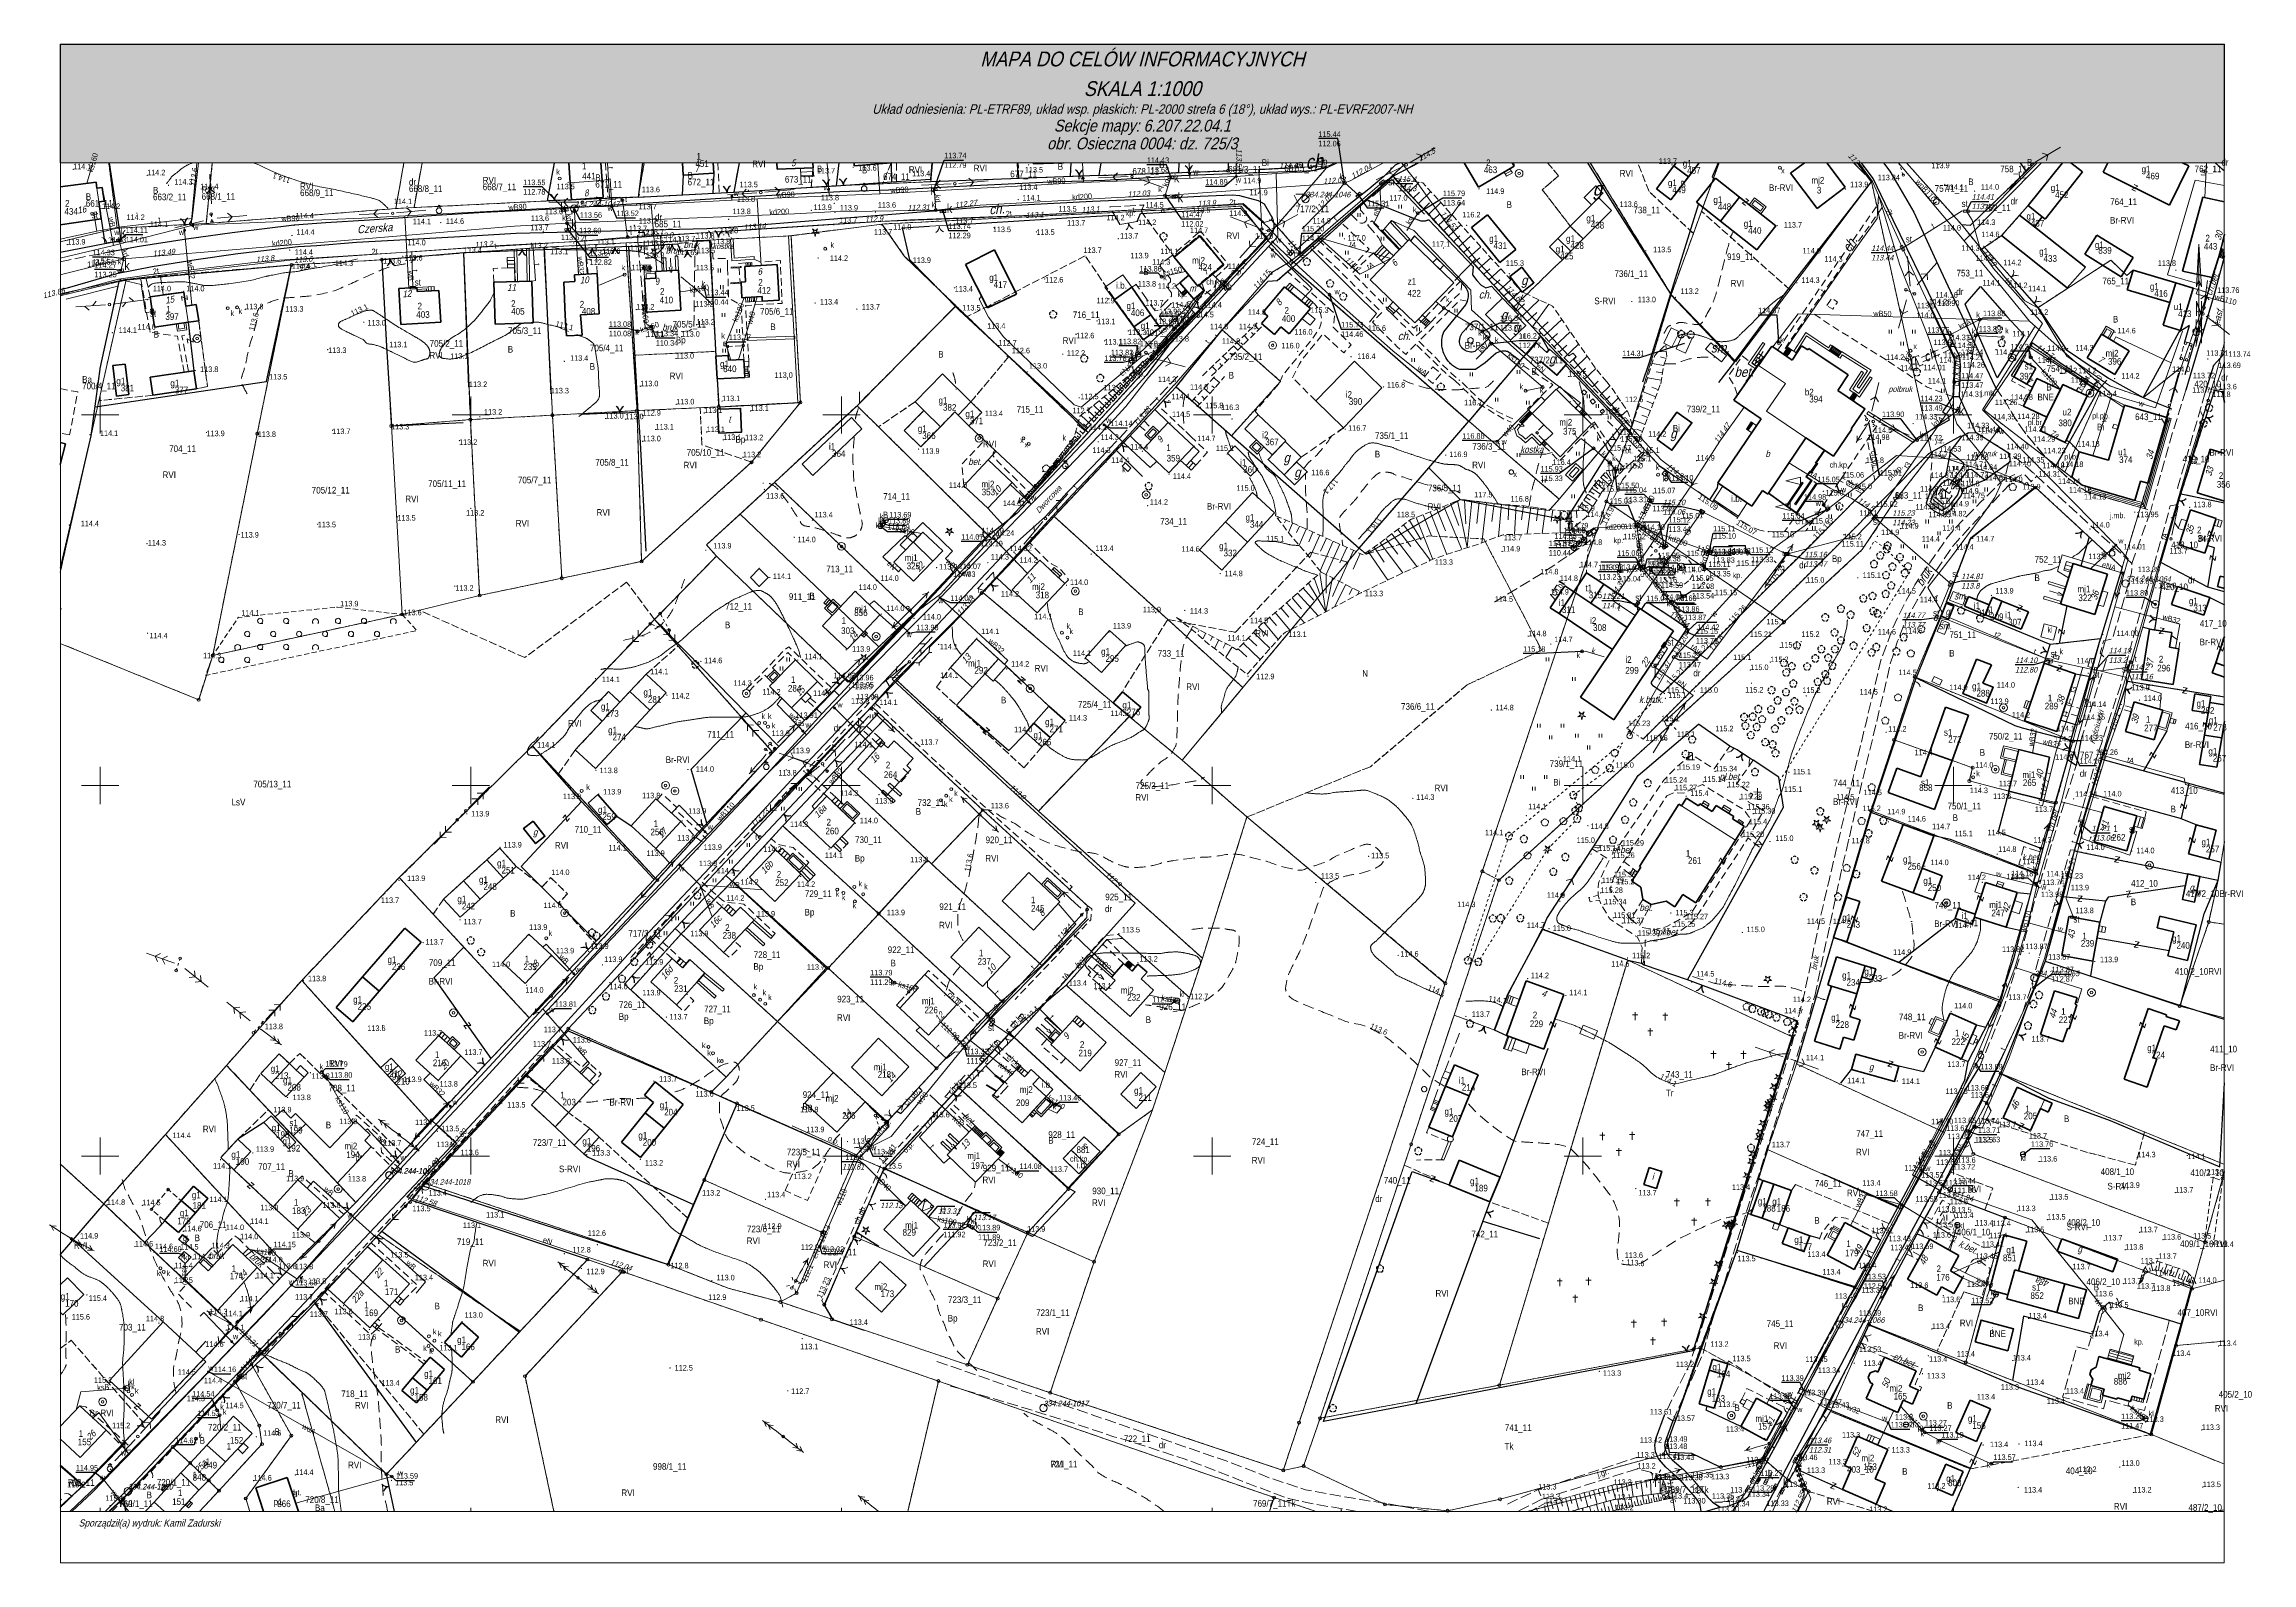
# Model space of a CAD drawing. Extents: x 6512885 to 6513481, y 5959590 to 5960000.
import ezdxf
from ezdxf.enums import TextEntityAlignment as Align

# ---------------------------------------------------------------- set-up
doc = ezdxf.new("R2010")
doc.units = 0
doc.header["$MEASUREMENT"] = 0
for name, pattern in [('0.7_0.7', [1.4, 0.7, -0.7]), ('2.0_1.0', [3, 2, -1]), ('21-1000', [2.2, 1.5, -0.7]), ('217-1000', [2.8, 2.1, -0.7]), ('218-1000', [1.4, 0.7, -0.7]), ('219-1000', [0]), ('3.0_1.5', [4.5, 3, -1.5]), ('518', [0]), ('823-1000', [2.45, 1.75, -0.7]), ('ib05_1000', [1.4, 0.7, -0.7]), ('ktok02-1000', [0]), ('ktok04-1000', [0]), ('mz1.4_0.7', [2.1, 1.4, -0.7]), ('mz1.8_0.7', [2.5, 1.8, -0.7]), ('mz3.0_0.7', [3.7, 3, -0.7]), ('mz3.0_1.0', [4, 3, -1]), ('sm05_1000', [1.4, 0.7, -0.7])]:
    doc.linetypes.add(name, pattern=pattern)
doc.layers.get('0').update_dxf_attribs({"color": 2, "linetype": 'CONTINUOUS', "lineweight": 5})
for name, color, linetype in [('000 Inne (niezydentyfikowane)', 7, 'CONTINUOUS'), ('000 Ogrodzenie nietrwałe', 7, 'CONTINUOUS'), ('121-Punkt osnowy szczegółowej', 7, 'CONTINUOUS'), ('121-Punkt osnowy szczegółowej-Atr103', 7, 'CONTINUOUS'), ('202-Punkt graniczny stabilizowany trwale', 7, 'CONTINUOUS'), ('203-Punkt załamania granicy działki nie stabilizowany', 7, 'CONTINUOUS'), ('210-Oznaczenie użytku', 7, 'CONTINUOUS'), ('211-Nr działki', 7, 'CONTINUOUS'), ('217-Granica konturu klasyfikcyjnego', 7, 'CONTINUOUS'), ('218-Granica użytku', 7, 'CONTINUOUS'), ('219-Linia granicy', 7, 'CONTINUOUS'), ('238-Punkt adresowy budynku', 7, 'CONTINUOUS'), ('310-podpora związana z budynkiem (powierzchnia)', 7, 'CONTINUOUS'), ('311-podpora związana z budynkiem (punkt)', 7, 'CONTINUOUS'), ('312-Budynek (powierzchnia)', 7, 'CONTINUOUS'), ('312-Numer ewidencyjny budynku', 7, 'CONTINUOUS'), ('312-Numer ewidencyjny budynku-Atr124', 7, 'CONTINUOUS'), ('314-Zasięg nawisu budynku  budowli - EGIB', 7, 'CONTINUOUS'), ('320-część budynku wyodrębniona ze względu na liczbę kondygnacji naziemnych (powierzchnia)', 7, 'CONTINUOUS'), ('346-Wiata  taras odkryty na podporach - obrys', 7, 'CONTINUOUS'), ('346-Wiata słupy symb.', 7, 'CONTINUOUS'), ('350-Wjazd do podziemia', 7, 'CONTINUOUS'), ('352-schody (powierzchnia)', 7, 'CONTINUOUS'), ('354-Taras weranda', 7, 'CONTINUOUS'), ('356-Świetlik', 7, 'CONTINUOUS'), ('364-Budowla ziemna umocniona', 7, 'CONTINUOUS'), ('403-Punkt określonej wysokości', 7, 'CONTINUOUS'), ('403-Punkt określonej wysokości-Atr2', 7, 'CONTINUOUS'), ('432-Jezdnia', 7, 'CONTINUOUS'), ('433-Chodnik', 7, 'CONTINUOUS'), ('449-Ściana oporowa rysunek', 7, 'CONTINUOUS'), ('450-Ściana oporowa symb. krawędź', 7, 'CONTINUOUS'), ('450-Ściana oporowa symb. osiowy', 7, 'CONTINUOUS'), ('510-Podpora jednosłupowa symb.-SEPOW', 7, 'CONTINUOUS'), ('510-Podpora jednosłupowa symb.-STPOW', 7, 'CONTINUOUS'), ('512-Podpora wielosłupowa linia-SEPOW', 7, 'CONTINUOUS'), ('516-Kierunek linii eN-SEPOW', 7, 'CONTINUOUS'), ('518-Kierunek linii eW-SEPOW', 7, 'CONTINUOUS'), ('518-Linia eW-SE', 7, 'CONTINUOUS'), ('521-Kierunek linii-STPOW', 7, 'CONTINUOUS'), ('621-Punkt rzędnej przewodu-SWPOD', 7, 'CONTINUOUS'), ('621-Punkt rzędnej przewodu-SWPOD-Atr2', 7, 'CONTINUOUS'), ('621-Punkt rzędnej przewodu-SWPOD-Atr3', 7, 'CONTINUOUS'), ('622-Punkt rzędnej przewodu-SKPOD', 7, 'CONTINUOUS'), ('622-Punkt rzędnej przewodu-SKPOD-Atr2', 7, 'CONTINUOUS'), ('622-Punkt rzędnej przewodu-SKPOD-Atr3', 7, 'CONTINUOUS'), ('624-Punkt rzędnej przewodu-SCPOD', 7, 'CONTINUOUS'), ('624-Punkt rzędnej przewodu-SCPOD-Atr2', 7, 'CONTINUOUS'), ('625-Punkt rzędnej przewodu-SEPOD', 7, 'CONTINUOUS'), ('625-Punkt rzędnej przewodu-SEPOD-Atr2', 7, 'CONTINUOUS'), ('626-Punkt rzędnej przewodu-STPOD', 7, 'CONTINUOUS'), ('626-Punkt rzędnej przewodu-STPOD-Atr2', 7, 'CONTINUOUS'), ('626-Punkt rzędnej przewodu-STPOD-Atr3', 7, 'CONTINUOUS'), ('685-Osadnik kanal. lokalnej szambo - obrys-SK', 7, 'CONTINUOUS'), ('685-Osadnik kanal. lokalnej szambo - obrys-SK-Atr17', 7, 'CONTINUOUS'), ('687-Mufa na przewodzie-SEPOD', 7, 'CONTINUOUS'), ('722-Komora podziemna symb.-SKPOD', 7, 'CONTINUOUS'), ('722-Komora podziemna symb.-SKPOD-Atr17', 7, 'CONTINUOUS'), ('722-Komora podziemna symb.-SKPOD-Atr2', 7, 'CONTINUOUS'), ('722-Komora podziemna symb.-SKPOD-Atr3', 7, 'CONTINUOUS'), ('811-Warstwica ciągła linia', 7, 'CONTINUOUS'), ('811-Warstwica ciągła linia-Atr2', 7, 'CONTINUOUS'), ('812-Warstwica pomocnicza linia', 7, 'CONTINUOUS'), ('812-Warstwica pomocnicza linia-Atr2', 7, 'CONTINUOUS'), ('820-Skarpa nieumocniona', 7, 'CONTINUOUS'), ('823-Szczyt skarpy nieumocninej', 7, 'CONTINUOUS'), ('824-Podnóże skarpy nieumocninej', 7, 'CONTINUOUS'), ('852-Trzciny', 7, 'CONTINUOUS'), ('903-Żywopłot', 7, 'CONTINUOUS'), ('905-Brama lewa', 7, 'CONTINUOUS'), ('905-Brama prawa', 7, 'CONTINUOUS'), ('905-Brama w ogrodzeniu', 7, 'CONTINUOUS'), ('925-Drzewo iglaste niepomierzone', 7, 'CONTINUOUS'), ('926-Drzewo liściaste niepomierzone', 7, 'CONTINUOUS'), ('940-Trawnik symb.', 7, 'CONTINUOUS'), ('940-Trawnik symb. poj.', 7, 'CONTINUOUS'), ('941-Zakrzewienie symb. poj.', 7, 'CONTINUOUS'), ('945-Cmentarz chrześcijański', 7, 'CONTINUOUS'), ('991-Przehaczenie', 7, 'CONTINUOUS'), ('992-Strzałka kierunku wjazdu do podziemia', 7, 'CONTINUOUS'), ('994-Nazwa ulicy', 7, 'CONTINUOUS'), ('996-Tekst dodatkowy mały', 7, 'CONTINUOUS'), ('brama (linia)', 7, 'CONTINUOUS'), ('brama (linia) - symbol', 7, 'CONTINUOUS'), ('budynek projektowany (powierzchnia)', 7, 'CONTINUOUS'), ('chodnik (powierzchnia)', 7, 'CONTINUOUS'), ('chodnik (powierzchnia)-Atr17', 7, 'CONTINUOUS'), ('drzewo iglaste (punkt)', 7, 'CONTINUOUS'), ('drzewo liściaste (punkt)', 7, 'CONTINUOUS'), ('figura  kapliczka lub krzyż przydrożny (punkt)', 7, 'CONTINUOUS'), ('furtka (linia)', 7, 'CONTINUOUS'), ('furtka (linia) - symbol', 7, 'CONTINUOUS'), ('hydrant (punkt)', 7, 'CONTINUOUS'), ('inna budowla (powierzchnia)', 7, 'CONTINUOUS'), ('inna budowla (powierzchnia)-Atr17', 7, 'CONTINUOUS'), ('inny blok budynku (powierzchna)', 7, 'CONTINUOUS'), ('inny maszt (punkt)', 7, 'CONTINUOUS'), ('inny obiekt przyrodniczy (linia)', 7, 'CONTINUOUS'), ('inny obiekt przyrodniczy (linia)-Atr17', 7, 'CONTINUOUS'), ('inny obiekt przyrodniczy (powierzchnia)', 7, 'CONTINUOUS'), ('inny obiekt przyrodniczy (powierzchnia)-Atr17', 7, 'CONTINUOUS'), ('inny obiekt trwale związany z budynkiem (powierzchnia)', 7, 'CONTINUOUS'), ('jezdnia (powierzchnia)', 7, 'CONTINUOUS'), ('jezdnia (powierzchnia)-Atr17', 7, 'CONTINUOUS'), ('komora podziemna - przewód kanalizacyjny (powierzchnia)', 7, 'CONTINUOUS'), ('komora podziemna - przewód wodociągowy (powierzchnia)', 7, 'CONTINUOUS'), ('kratka ściekowa (punkt)', 7, 'CONTINUOUS'), ('kratka ściekowa (punkt)-Atr17', 7, 'CONTINUOUS'), ('krawężnik (linia)', 7, 'CONTINUOUS'), ('latarnia (punkt)', 7, 'CONTINUOUS'), ('latarnia na słupie lub maszcie (punkt)', 7, 'CONTINUOUS'), ('murek oporowy (powierzchnia)', 7, 'CONTINUOUS'), ('nawis - blok budynku (powierzchnia)', 7, 'CONTINUOUS'), ('ogrodzenie trwałe (linia)', 7, 'CONTINUOUS'), ('osadnik kanalizacji lokalnej (dół Chambeau) (punkt)', 7, 'CONTINUOUS'), ('osadnik kanalizacji lokalnej (dół Chambeau) (punkt)-Atr17', 7, 'CONTINUOUS'), ('plac (powierzchnia)', 7, 'CONTINUOUS'), ('plac (powierzchnia)-Atr17', 7, 'CONTINUOUS'), ('podjazd dla osób niepełnosprawnych (powierzchnia)', 7, 'CONTINUOUS'), ('podjazd dla osób niepełnosprawnych (powierzchnia) - symbol', 7, 'CONTINUOUS'), ('pomnik (punkt)', 7, 'CONTINUOUS'), ('przepust (linia)', 7, 'CONTINUOUS'), ('przepust (linia) - symbol', 7, 'CONTINUOUS'), ('przepust (powierzchnia)', 7, 'CONTINUOUS'), ('przewód ciepłowniczy (linia)', 7, 'CONTINUOUS'), ('przewód elektroenergetyczny (linia)', 7, 'CONTINUOUS'), ('przewód elektroenergetyczny (linia)-Atr1', 7, 'CONTINUOUS'), ('przewód elektroenergetyczny niskiego napięcia (linia) - symbol', 7, 'CONTINUOUS'), ('przewód elektroenergetyczny średniego napięcia (linia) - symbol', 7, 'CONTINUOUS'), ('przewód kanalizacyjny (linia)', 7, 'CONTINUOUS'), ('przewód kanalizacyjny (linia)-Atr1', 7, 'CONTINUOUS'), ('przewód telekomunikacyjny (linia)', 7, 'CONTINUOUS'), ('przewód telekomunikacyjny (linia) - symbol', 7, 'CONTINUOUS'), ('przewód telekomunikacyjny (linia)-Atr1', 7, 'CONTINUOUS'), ('przewód wodociągowy (linia)', 7, 'CONTINUOUS'), ('przewód wodociągowy (linia)-Atr1', 7, 'CONTINUOUS'), ('przewód wodociągowy (linia)-Atr17', 7, 'CONTINUOUS'), ('punkt o określonej wysokości (sieć elektroenergetyczna)', 7, 'CONTINUOUS'), ('punkt o określonej wysokości (sieć elektroenergetyczna)-Atr2', 7, 'CONTINUOUS'), ('punkt o określonej wysokości (sieć kanalizacyjna)', 7, 'CONTINUOUS'), ('punkt o określonej wysokości (sieć kanalizacyjna)-Atr2', 7, 'CONTINUOUS'), ('punkt o określonej wysokości (sieć kanalizacyjna)-Atr3', 7, 'CONTINUOUS'), ('punkt o określonej wysokości (sieć telekomunikacyjna)', 7, 'CONTINUOUS'), ('punkt o określonej wysokości (sieć telekomunikacyjna)-Atr2', 7, 'CONTINUOUS'), ('punkt o określonej wysokości (sieć telekomunikacyjna)-Atr3', 7, 'CONTINUOUS'), ('punkt o określonej wysokości (sieć wodociągowa)', 7, 'CONTINUOUS'), ('punkt o określonej wysokości (sieć wodociągowa)-Atr2', 7, 'CONTINUOUS'), ('punkt o określonej wysokości (sieć wodociągowa)-Atr3', 7, 'CONTINUOUS'), ('punkt wysokościowy naturalny', 7, 'CONTINUOUS'), ('punkt wysokościowy naturalny-Atr2', 7, 'CONTINUOUS'), ('punkt wysokościowy sztuczny', 7, 'CONTINUOUS'), ('punkt wysokościowy sztuczny-Atr2', 7, 'CONTINUOUS'), ('Ramki i opis wydruku', 7, 'CONTINUOUS'), ('rura ochronna - przewód elektroenergetyczny (linia)', 7, 'CONTINUOUS'), ('skarpa nieumocniona (powierzchnia)', 7, 'CONTINUOUS'), ('studnia (punkt)', 7, 'CONTINUOUS'), ('studzienka - przewód kanalizacyjny (powierzchnia)', 7, 'CONTINUOUS'), ('studzienka - przewód telekomunikacyjny (powierzchnia)', 7, 'CONTINUOUS'), ('studzienka - przewód wodociągowy (powierzchnia)', 7, 'CONTINUOUS'), ('szafa elektroenergetyczna (powierzchnia)', 7, 'CONTINUOUS'), ('szafa elektroenergetyczna (powierzchnia)-Atr17', 7, 'CONTINUOUS'), ('szafa elektroenergetyczna (punkt)', 7, 'CONTINUOUS'), ('szafa elektroenergetyczna (punkt)-Atr17', 7, 'CONTINUOUS'), ('szafa sterownicza - siec elektroenergetyczna (punkt)', 7, 'CONTINUOUS'), ('szafa sterownicza - siec elektroenergetyczna (punkt)-Atr17', 7, 'CONTINUOUS'), ('szafa sterownicza - siec telekomunikacyjna (punkt)', 7, 'CONTINUOUS'), ('szafa sterownicza - siec telekomunikacyjna (punkt)-Atr17', 7, 'CONTINUOUS'), ('słup (punkt)', 7, 'CONTINUOUS'), ('słup łączony (linia)', 7, 'CONTINUOUS'), ('słup łączony (linia) - symbol', 7, 'CONTINUOUS'), ('taras (powierzchnia)', 7, 'CONTINUOUS'), ('trawnik (powierzchnia)', 7, 'CONTINUOUS'), ('trawnik (powierzchnia) - symbol', 7, 'CONTINUOUS'), ('Wstawianie ramki sekcyjnej z opisem', 7, 'CONTINUOUS'), ('właz - siec kanalizacyjna (powierzchnia)', 7, 'CONTINUOUS'), ('właz - siec kanalizacyjna (powierzchnia)-Atr17', 7, 'CONTINUOUS'), ('właz - siec niezidentyfikowana (powierzchnia)', 7, 'CONTINUOUS'), ('właz - siec niezidentyfikowana (powierzchnia)-Atr17', 7, 'CONTINUOUS'), ('właz - siec telekomunikacyjna (powierzchnia)', 7, 'CONTINUOUS'), ('właz - siec telekomunikacyjna (powierzchnia)-Atr17', 7, 'CONTINUOUS'), ('właz okrągły - siec kanalizacyjna (punkt)', 7, 'CONTINUOUS'), ('właz okrągły - siec kanalizacyjna (punkt)-Atr17', 7, 'CONTINUOUS'), ('właz okrągły - siec niezidentyfikowana (punkt)', 7, 'CONTINUOUS'), ('właz okrągły - siec niezidentyfikowana (punkt)-Atr17', 7, 'CONTINUOUS'), ('właz okrągły - siec telekomunikacyjna (punkt)', 7, 'CONTINUOUS'), ('właz okrągły - siec telekomunikacyjna (punkt)-Atr17', 7, 'CONTINUOUS'), ('właz okrągły - siec wodociągowa (punkt)', 7, 'CONTINUOUS'), ('właz okrągły - siec wodociągowa (punkt)-Atr17', 7, 'CONTINUOUS'), ('zadrzewienie (powierzchnia)', 7, 'CONTINUOUS'), ('zadrzewienie (powierzchnia) - symbol', 7, 'CONTINUOUS'), ('zasuwa - siec wodociągowa (punkt)', 7, 'CONTINUOUS'), ('zasuwa - siec wodociągowa (punkt)-Atr17', 7, 'CONTINUOUS'), ('Znak północy', 7, 'CONTINUOUS')]:
    doc.layers.add(name, color=color, linetype=linetype)
doc.styles.get("Standard").update_dxf_attribs({"font": 'txt', "width": 0.75})
doc.linetypes.add('450-1000k', pattern='A,3.5,0,[7,ksztalty.shx,S=1,R=0,X=0,Y=0],3.5', length=7)
doc.linetypes.add('902-1000', pattern='A,5,0,[1,ksztalty.shx,S=1,R=0,X=0,Y=0],5', length=10)
doc.linetypes.add('902-1000b', pattern='A,5,0,[9,ksztalty.shx,S=1,R=0,X=0,Y=0],5', length=10)
doc.linetypes.add('903-1000', pattern='A,0,-0.001,0,[6,ksztalty.shx,S=1,R=0,X=0,Y=0],-4.5', length=4.501)

# ---------------------------------------------------------------- blocks, each defined once
blk = doc.blocks.new('PW01')
at = {"linetype": 'Continuous', "lineweight": 13}
h = blk.add_hatch(color=0, dxfattribs=at)
edge = h.paths.add_edge_path()
edge.add_arc((0, 0), 0.18, 0, 360)
blk = doc.blocks.new('621')
at = {"linetype": 'Continuous', "lineweight": 0}
h = blk.add_hatch(color=0, dxfattribs=at)
edge = h.paths.add_edge_path()
edge.add_arc((0, 0), 0.1, 0, 360)
blk = doc.blocks.new('510')
at = {"color": 0, "linetype": 'Continuous', "lineweight": 0}
blk.add_circle((0, 0), 0.35, dxfattribs=at)
blk = doc.blocks.new('905L')
at = {"color": 0, "linetype": 'Continuous', "lineweight": 0}
blk.add_arc((-2, 0), 2, 0, 60, dxfattribs=at)
blk = doc.blocks.new('US19')
at = {"color": 0, "linetype": 'Continuous', "lineweight": 13}
for p, q in [((-0.75, -0.35), (-0.75, 0.35)), ((-0.75, 0.35), (0.75, 0.35)), ((0.75, -0.35), (0.75, 0.35)), ((-0.75, -0.35), (0.75, -0.35))]:
    blk.add_line(p, q, dxfattribs=at)
blk = doc.blocks.new('US13')
at = {"color": 0, "linetype": 'Continuous', "lineweight": 13}
for radius in [1.05, 0.35]:
    blk.add_circle((0, 0), radius, dxfattribs=at)
blk = doc.blocks.new('US25')
at = {"linetype": 'Continuous', "lineweight": 13}
h = blk.add_hatch(color=0, dxfattribs=at)
edge = h.paths.add_edge_path()
edge.add_arc((0, 0), 0.4, 0, 360)
blk = doc.blocks.new('521')
at = {"color": 0, "linetype": 'Continuous', "lineweight": 0}
for p, q in [((1.05, 0), (9.05, 0)), ((4.581, 0), (3.45, -1.131)), ((6.65, 0), (5.519, 1.131))]:
    blk.add_line(p, q, dxfattribs=at)
blk = doc.blocks.new('US02')
at = {"color": 0, "linetype": 'Continuous', "lineweight": 13}
for p, q in [((0, 1.45), (-0.495, 0.955)), ((0, 0.75), (0, 1.45)), ((0, 1.45), (0.495, 0.955))]:
    blk.add_line(p, q, dxfattribs=at)
blk.add_circle((0, 0), 0.75, dxfattribs=at)
blk = doc.blocks.new('US05')
at = {"color": 0, "linetype": 'Continuous', "lineweight": 13}
for p, q in [((-0.75, -0.35), (-0.75, 0.35)), ((-0.75, 0.35), (-0.25, 0.35)), ((-0.25, -0.35), (-0.25, 0.35)), ((-0.25, 0.35), (0.25, 0.35)), ((0.25, -0.35), (0.25, 0.35)), ((0.25, 0.35), (0.75, 0.35)), ((0.75, -0.35), (0.75, 0.35)), ((-0.75, -0.35), (-0.25, -0.35)), ((-0.25, -0.35), (0.25, -0.35)), ((0.25, -0.35), (0.75, -0.35))]:
    blk.add_line(p, q, dxfattribs=at)
blk = doc.blocks.new('721')
at = {"color": 0, "linetype": 'Continuous', "lineweight": 0}
blk.add_circle((0, 0), 0.5, dxfattribs=at)
blk = doc.blocks.new('US22')
at = {"color": 0, "linetype": 'Continuous', "lineweight": 0}
blk.add_circle((0, 0), 0.4, dxfattribs=at)
blk = doc.blocks.new('US07')
at = {"color": 0, "linetype": 'Continuous', "lineweight": 13}
blk.add_line((-0.7, 0), (0.7, 0), dxfattribs=at)
blk.add_circle((0, 0), 0.7, dxfattribs=at)
blk = doc.blocks.new('991')
at = {"color": 0, "linetype": 'Continuous', "lineweight": 0}
for p, q in [((-0.55, 0.75), (0.55, 0.75)), ((0.55, 0.75), (-0.55, -0.75)), ((-0.55, -0.75), (0.55, -0.75))]:
    blk.add_line(p, q, dxfattribs=at)
blk = doc.blocks.new('516')
at = {"color": 0, "linetype": 'Continuous', "lineweight": 0}
for p, q in [((1.05, 0), (9.05, 0)), ((5.05, 0), (3.919, 1.131)), ((5.05, 0), (3.919, -1.131))]:
    blk.add_line(p, q, dxfattribs=at)
blk = doc.blocks.new('905')
at = {"color": 0, "linetype": 'Continuous', "lineweight": 30}
for centre, start, end in [((-2, 0), 0, 60), ((2, 0), 120, 180)]:
    blk.add_arc(centre, 2, start, end, dxfattribs=at)
blk = doc.blocks.new('905P')
at = {"color": 0, "linetype": 'Continuous', "lineweight": 0}
blk.add_arc((2, 0), 2, 120, 180, dxfattribs=at)
blk = doc.blocks.new('311')
at = {"color": 0, "linetype": 'Continuous', "lineweight": 0}
blk.add_circle((0, 0), 0.35, dxfattribs=at)
blk = doc.blocks.new('518')
at = {"color": 0, "linetype": 'Continuous', "lineweight": 0}
for p, q in [((1.05, 0), (9.05, 0)), ((4.581, 0), (3.45, 1.131)), ((4.581, 0), (3.45, -1.131)), ((6.65, 0), (5.519, 1.131)), ((6.65, 0), (5.519, -1.131))]:
    blk.add_line(p, q, dxfattribs=at)
blk = doc.blocks.new('SM011')
at = {"color": 0, "linetype": 'Continuous', "lineweight": 13}
for p, q in [((-0.848, 0.848), (-1.414, 1.414)), ((0.849, 0.848), (1.414, 1.414)), ((-0.848, -0.849), (-1.414, -1.414)), ((0.849, -0.849), (1.414, -1.414))]:
    blk.add_line(p, q, dxfattribs=at)
blk = doc.blocks.new('OP021')
at = {"linetype": 'Continuous', "lineweight": 13}
h = blk.add_hatch(color=0, dxfattribs=at)
edge = h.paths.add_edge_path()
edge.add_arc((0, 0), 0.1, 0, 360)
at = {"color": 0, "linetype": 'Continuous', "lineweight": -3}
for centre, start, end in [((-0.476, 0.154), 110.388, 213.756), ((0, 0.5), 38.316, 141.684), ((0.476, 0.154), 326.244, 69.612), ((-0.294, -0.404), 182.272, 285.64), ((0.294, -0.404), 254.36, 357.728), ((0.294, -0.404), 254.36, 357.728)]:
    blk.add_arc(centre, 0.5, start, end, dxfattribs=at)
blk = doc.blocks.new('OP011')
at = {"linetype": 'Continuous', "lineweight": 13}
h = blk.add_hatch(color=0, dxfattribs=at)
edge = h.paths.add_edge_path()
edge.add_arc((0, 0), 0.1, 0, 360)
at = {"color": 0, "linetype": 'Continuous', "lineweight": 13}
for p, q in [((-1.099, -0.357), (-0.324, 0.105)), ((-0.324, 0.105), (-0.679, 0.935)), ((-0.679, 0.935), (0, 0.341)), ((0, 0.341), (0.679, 0.935)), ((0.679, 0.935), (0.324, 0.105)), ((0.324, 0.105), (1.099, -0.357)), ((-0.2, -0.275), (-1.099, -0.357)), ((-0.2, -0.275), (0, -1.155)), ((0, -1.155), (0.2, -0.275)), ((1.099, -0.357), (0.2, -0.275))]:
    blk.add_line(p, q, dxfattribs=at)
blk = doc.blocks.new('940P')
at = {"color": 0, "linetype": 'Continuous', "lineweight": 0}
for p, q in [((-0.35, -0.5), (-0.35, 0.5)), ((0.35, -0.5), (0.35, 0.5))]:
    blk.add_line(p, q, dxfattribs=at)
blk = doc.blocks.new('993')
at = {"color": 0, "linetype": 'Continuous', "lineweight": 13}
for p, q in [((0, 0), (2.4, 0)), ((2.4, 0.4), (4, 0)), ((4, 0), (2.4, -0.4))]:
    blk.add_line(p, q, dxfattribs=at)
blk = doc.blocks.new('PW02')
at = {"linetype": 'Continuous', "lineweight": 13}
h = blk.add_hatch(color=0, dxfattribs=at)
edge = h.paths.add_edge_path()
edge.add_arc((0, 0), 0.18, 0, 360)
blk = doc.blocks.new('SM04')
at = {"color": 0, "linetype": 'Continuous', "lineweight": 13}
blk.add_circle((0, 0), 0.35, dxfattribs=at)
blk = doc.blocks.new('US18')
at = {"color": 0, "linetype": 'Continuous', "lineweight": 13}
for p, q in [((-0.75, -0.35), (-0.75, 0.35)), ((-0.75, 0.35), (0.75, 0.35)), ((0.75, -0.35), (0.75, 0.35)), ((-0.75, -0.35), (0.75, -0.35))]:
    blk.add_line(p, q, dxfattribs=at)
blk = doc.blocks.new('926')
at = {"color": 0, "linetype": 'Continuous', "lineweight": 0}
for centre, start, end in [((-0.469, 0.152), 103.052, 221.335), ((0.007, 0.5), 30.77, 149.231), ((0.482, 0.157), 318.939, 77.555), ((-0.292, -0.401), 174.173, 292.616), ((0.296, -0.408), 246.131, 4.522)]:
    blk.add_arc(centre, 0.5, start, end, dxfattribs=at)
blk = doc.blocks.new('941P')
at = {"color": 0, "linetype": 'Continuous', "lineweight": 0}
blk.add_line((0, -0.75), (0.75, -0.75), dxfattribs=at)
blk.add_circle((0, 0), 0.75, dxfattribs=at)
blk = doc.blocks.new('940')
at = {"color": 0, "linetype": 'Continuous', "lineweight": 0}
for p, q in [((-3.53, 2.68), (-3.53, 3.68)), ((-2.83, 2.68), (-2.83, 3.68)), ((-0.35, -0.5), (-0.35, 0.5)), ((0.35, -0.5), (0.35, 0.5)), ((2.83, 2.68), (2.83, 3.68)), ((3.53, 2.68), (3.53, 3.68))]:
    blk.add_line(p, q, dxfattribs=at)
blk = doc.blocks.new('945')
at = {"color": 0, "linetype": 'Continuous', "lineweight": 0}
for p, q in [((-0.7, 1.4), (0.7, 1.4)), ((0, 1.4), (0, 2.1)), ((0, 0), (0, 1.4))]:
    blk.add_line(p, q, dxfattribs=at)
blk = doc.blocks.new('687')
at = {"color": 0, "linetype": 'Continuous', "lineweight": 0}
blk.add_lwpolyline([(0, 0.5), (-1, 0), (0, -0.5), (1, 0)], close=True, dxfattribs=at)
blk = doc.blocks.new('SM12')
at = {"linetype": 'Continuous', "lineweight": 13}
h = blk.add_hatch(color=0, dxfattribs=at)
edge = h.paths.add_edge_path()
edge.add_arc((0, 0), 0.35, 0, 360)
at = {"color": 0, "linetype": 'Continuous', "lineweight": 13}
for p, q in [((0, 0.35), (0, 3.35)), ((0, 3.35), (1, 3.35))]:
    blk.add_line(p, q, dxfattribs=at)
blk = doc.blocks.new('SM01')
at = {"color": 0, "linetype": 'Continuous', "lineweight": 13}
for p, q in [((-0.848, 0.848), (-1.414, 1.414)), ((0.849, 0.848), (1.414, 1.414)), ((-0.848, -0.849), (-1.414, -1.414)), ((0.849, -0.849), (1.414, -1.414))]:
    blk.add_line(p, q, dxfattribs=at)
blk.add_circle((0, 0), 0.35, dxfattribs=at)
blk = doc.blocks.new('OO04')
at = {"color": 0, "linetype": 'Continuous', "lineweight": 13}
for p, q in [((0, 0), (-1, 0)), ((-0.5, 1.5), (-0.5, 0)), ((0, 0), (1, 0)), ((0.5, 1.5), (0.5, 0))]:
    blk.add_line(p, q, dxfattribs=at)
blk.add_arc((0, 1.5), 0.5, 0, 180, dxfattribs=at)
blk = doc.blocks.new('925')
at = {"color": 0, "linetype": 'Continuous', "lineweight": 0}
for p, q in [((-0.402, 0.13), (-1.051, -0.342)), ((0, 0.422), (-0.65, 0.894)), ((-0.65, 0.894), (-0.402, 0.13)), ((0.65, 0.894), (0, 0.422)), ((0.401, 0.129), (0.65, 0.894)), ((1.051, -0.342), (0.401, 0.129)), ((-1.051, -0.342), (-0.249, -0.342)), ((-0.249, -0.342), (0, -1.106)), ((0, -1.106), (0.248, -0.342)), ((0.248, -0.342), (1.051, -0.342))]:
    blk.add_line(p, q, dxfattribs=at)
blk = doc.blocks.new('OO01')
at = {"color": 0, "linetype": 'Continuous', "lineweight": 13}
for p, q in [((0, 2), (-1, 2)), ((0, 2), (0, 3)), ((0, 0), (0, 2)), ((0, 2), (1, 2)), ((0, 0), (1, 0))]:
    blk.add_line(p, q, dxfattribs=at)
blk = doc.blocks.new('801')
at = {"linetype": 'Continuous', "lineweight": 0}
h = blk.add_hatch(color=0, dxfattribs=at)
edge = h.paths.add_edge_path()
edge.add_arc((0, 0), 0.09, 0, 360)
blk = doc.blocks.new('852')
at = {"color": 0, "linetype": 'Continuous', "lineweight": 0}
blk.add_line((0, -0.75), (0, 0.75), dxfattribs=at)
blk.add_arc((-3.29, -0.493), 2.628, 354.387, 28.233, dxfattribs=at)
blk.add_arc((-3.29, -0.493), 2.628, 354.387, 28.233, dxfattribs=at)
blk = doc.blocks.new('IB05')
at = {"color": 0, "linetype": 'Continuous', "lineweight": 13}
for q in [(0.495, 0.495), (0.495, -0.495)]:
    blk.add_line((0, 0), q, dxfattribs=at)
blk = doc.blocks.new('PE04')
at = {"color": 0, "linetype": 'Continuous', "lineweight": 13}
for p, q in [((0.9, 0), (0, 0)), ((0.9, 0), (2.3, 0)), ((2.3, 0), (3.7, 0)), ((3.7, 0), (5.1, 0)), ((5.1, 0), (6.5, 0)), ((6.5, 0), (5.288, 0.7)), ((6.5, 0), (5.288, -0.7)), ((6.5, 0), (7, 0))]:
    blk.add_line(p, q, dxfattribs=at)
blk = doc.blocks.new('OK04')
at = {"color": 0, "linetype": 'Continuous', "lineweight": 0}
blk.add_arc((2, 0), 2, 120, 180, dxfattribs=at)
blk = doc.blocks.new('OK02')
at = {"color": 0, "linetype": 'Continuous', "lineweight": 0}
for centre, start, end in [((-2, 0), 0, 60), ((2, 0), 120, 180)]:
    blk.add_arc(centre, 2, start, end, dxfattribs=at)
blk = doc.blocks.new('BP15')
at = {"color": 0, "linetype": 'Continuous', "lineweight": 13}
blk.add_lwpolyline([(0, -1), (-4, 0), (0, 1), (0, -1)], close=True, dxfattribs=at)
blk = doc.blocks.new('PT01')
at = {"color": 0, "linetype": 'Continuous', "lineweight": 13}
for p, q in [((0.9, 0), (0, 0)), ((0.9, 0), (2.3, 0)), ((2.3, 0), (3.7, 0)), ((3.7, 0), (5.1, 0)), ((5.1, 0), (3.888, -0.7)), ((5.1, 0), (6.5, 0)), ((6.5, 0), (5.288, 0.7)), ((6.5, 0), (7, 0))]:
    blk.add_line(p, q, dxfattribs=at)
blk = doc.blocks.new('TL04')
at = {"color": 0, "linetype": 'Continuous', "lineweight": 13}
blk.add_line((0.495, -0.205), (1.195, -0.205), dxfattribs=at)
blk.add_circle((0.495, 0.495), 0.7, dxfattribs=at)
blk = doc.blocks.new('TL02')
at = {"color": 0, "linetype": 'Continuous', "lineweight": 13}
blk.add_arc((0.624, 0.5), 0.8, 321.318, 218.682, dxfattribs=at)
blk = doc.blocks.new('PE03')
at = {"color": 0, "linetype": 'Continuous', "lineweight": 13}
for p, q in [((0.9, 0), (0, 0)), ((0.9, 0), (2.3, 0)), ((2.3, 0), (3.7, 0)), ((3.7, 0), (5.1, 0)), ((5.1, 0), (3.888, 0.7)), ((5.1, 0), (3.888, -0.7)), ((5.1, 0), (6.5, 0)), ((6.5, 0), (5.288, 0.7)), ((6.5, 0), (5.288, -0.7)), ((6.5, 0), (7, 0))]:
    blk.add_line(p, q, dxfattribs=at)
blk = doc.blocks.new('TU04')
at = {"color": 0, "linetype": 'Continuous', "lineweight": 13}
for p, q in [((0, 0), (0, 1)), ((0.7, 0), (0.7, 1))]:
    blk.add_line(p, q, dxfattribs=at)
blk = doc.blocks.new('SM05')
at = {"color": 0, "linetype": 'Continuous', "lineweight": 13}
blk.add_circle((0, 0), 0.35, dxfattribs=at)
blk = doc.blocks.new('203')
at = {"linetype": 'Continuous', "lineweight": 0}
h = blk.add_hatch(color=0, dxfattribs=at)
edge = h.paths.add_edge_path()
edge.add_arc((0, 0), 0.09, 0, 360)
blk = doc.blocks.new('202')
at = {"color": 0, "linetype": 'Continuous', "lineweight": 0}
blk.add_circle((0, 0), 0.4, dxfattribs=at)
blk = doc.blocks.new('121')
at = {"linetype": 'Continuous', "lineweight": 0}
h = blk.add_hatch(color=0, dxfattribs=at)
edge = h.paths.add_edge_path()
edge.add_arc((0, 0), 0.065, 0, 360)
at = {"color": 0, "linetype": 'Continuous', "lineweight": 0}
blk.add_circle((0, 0), 1, dxfattribs=at)
blk = doc.blocks.new('W_POL')
at = {"color": 0, "linetype": 'Continuous', "lineweight": 0}
for p, q in [((0, 13.393), (-0.67, 1.818)), ((0, 13.393), (0, -3.92)), ((0, 13.393), (0.668, 1.818)), ((-0.67, 1.818), (0, 3.636)), ((0.668, 1.818), (0, 3.636)), ((-0.67, -2.007), (-0.67, -5.929)), ((-0.67, -2.007), (0.669, -5.621)), ((-0.67, -2.314), (0.67, -5.929)), ((0, -3.92), (0, -4.59)), ((0, -4.59), (0, -10.676)), ((0.669, -2.007), (0.669, -5.929)), ((-0.755, -6.94), (-0.755, -13.393)), ((0.671, -6.94), (0.671, -13.393))]:
    blk.add_line(p, q, dxfattribs=at)
at = {"color": 0, "linetype": 'Continuous', "lineweight": 0, "extrusion": (0, 0, -1)}
for points in [[(0, 13.393), (0, 3.636), (0.67, 1.818)], [(0, -3.814), (0, -4.122), (0.67, -2.007), (0.67, -2.314)]]:
    blk.add_solid(points, dxfattribs=at)

msp = doc.modelspace()

# ---------------------------------------------------------------- hatches: boundary and pattern name
at = {"layer": 'Ramki i opis wydruku', "linetype": 'Continuous', "lineweight": 13}
msp.add_hatch(color=255, dxfattribs=at).paths.add_polyline_path([(6512889.2, 5959968.09), (6513473.12, 5959968.09), (6513473.12, 5960000.09), (6512889.2, 5960000.09)])

# ---------------------------------------------------------------- linework, layer by layer
at = {"layer": '000 Inne (niezydentyfikowane)', "color": 7, "linetype": 'Continuous', "lineweight": 13}
for p, q in [((6513194.3, 5959926.1), (6513194.03, 5959926.36)), ((6513194.49, 5959926.31), (6513194.36, 5959926.43)), ((6513194.68, 5959926.52), (6513194.48, 5959926.7)), ((6513194.87, 5959926.72), (6513194.8, 5959926.79)), ((6513195.07, 5959926.93), (6513194.97, 5959927.01)), ((6513188.5, 5959919.95), (6513187.99, 5959920.43)), ((6513188.89, 5959920.36), (6513188.39, 5959920.83)), ((6513188.7, 5959920.15), (6513188.44, 5959920.39)), ((6513189.28, 5959920.77), (6513188.79, 5959921.22)), ((6513189.08, 5959920.56), (6513188.84, 5959920.79)), ((6513189.66, 5959921.18), (6513189.2, 5959921.62)), ((6513189.47, 5959920.97), (6513189.23, 5959921.2)), ((6513190.05, 5959921.59), (6513189.6, 5959922.01)), ((6513189.86, 5959921.38), (6513189.63, 5959921.6)), ((6513190.43, 5959922), (6513190, 5959922.41)), ((6513190.24, 5959921.79), (6513190.02, 5959922)), ((6513190.82, 5959922.41), (6513190.4, 5959922.8)), ((6513190.63, 5959922.2), (6513190.42, 5959922.4)), ((6513191.21, 5959922.82), (6513190.81, 5959923.2)), ((6513191.01, 5959922.62), (6513190.81, 5959922.81)), ((6513191.4, 5959923.03), (6513191.2, 5959923.21)), ((6513191.59, 5959923.23), (6513191.21, 5959923.59)), ((6513191.79, 5959923.44), (6513191.6, 5959923.61)), ((6513191.98, 5959923.64), (6513191.61, 5959923.99)), ((6513192.17, 5959923.85), (6513191.99, 5959924.02)), ((6513192.37, 5959924.05), (6513192.01, 5959924.38)), ((6513192.56, 5959924.26), (6513192.39, 5959924.42)), ((6513192.75, 5959924.46), (6513192.42, 5959924.78)), ((6513192.94, 5959924.67), (6513192.78, 5959924.82)), ((6513193.14, 5959924.87), (6513192.82, 5959925.17)), ((6513193.33, 5959925.08), (6513193.17, 5959925.22)), ((6513193.52, 5959925.28), (6513193.22, 5959925.57)), ((6513193.72, 5959925.49), (6513193.57, 5959925.63)), ((6513193.91, 5959925.69), (6513193.62, 5959925.96)), ((6513194.1, 5959925.9), (6513193.96, 5959926.03)), ((6513182.84, 5959913.92), (6513181.96, 5959914.74)), ((6513183.36, 5959914.48), (6513182.53, 5959915.26)), ((6513183.1, 5959914.2), (6513182.67, 5959914.6)), ((6513183.86, 5959915), (6513183.07, 5959915.74)), ((6513183.61, 5959914.74), (6513183.21, 5959915.12)), ((6513184.33, 5959915.5), (6513183.58, 5959916.21)), ((6513184.09, 5959915.26), (6513183.71, 5959915.62)), ((6513184.77, 5959915.98), (6513184.06, 5959916.64)), ((6513184.55, 5959915.74), (6513184.19, 5959916.09)), ((6513185.19, 5959916.43), (6513184.52, 5959917.06)), ((6513184.99, 5959916.21), (6513184.64, 5959916.53)), ((6513185.6, 5959916.85), (6513184.96, 5959917.46)), ((6513185.4, 5959916.64), (6513185.07, 5959916.95)), ((6513185.99, 5959917.27), (6513185.37, 5959917.86)), ((6513185.79, 5959917.06), (6513185.48, 5959917.36)), ((6513186.37, 5959917.68), (6513185.76, 5959918.25)), ((6513186.18, 5959917.47), (6513185.87, 5959917.76)), ((6513186.74, 5959918.07), (6513186.15, 5959918.63)), ((6513186.56, 5959917.87), (6513186.26, 5959918.16)), ((6513187.1, 5959918.45), (6513186.53, 5959919)), ((6513186.92, 5959918.26), (6513186.63, 5959918.54)), ((6513187.45, 5959918.83), (6513186.89, 5959919.36)), ((6513187.28, 5959918.64), (6513186.99, 5959918.91)), ((6513187.8, 5959919.2), (6513187.25, 5959919.71)), ((6513187.63, 5959919.01), (6513187.35, 5959919.27)), ((6513188.14, 5959919.56), (6513187.61, 5959920.06)), ((6513187.97, 5959919.38), (6513187.7, 5959919.63)), ((6513188.31, 5959919.74), (6513188.05, 5959919.99)), ((6513176.62, 5959907.31), (6513175.2, 5959908.64)), ((6513177.47, 5959908.21), (6513176.12, 5959909.48)), ((6513177.05, 5959907.77), (6513176.36, 5959908.42)), ((6513178.27, 5959909.07), (6513176.99, 5959910.26)), ((6513177.87, 5959908.64), (6513177.22, 5959909.26)), ((6513179.03, 5959909.88), (6513177.82, 5959911.01)), ((6513178.66, 5959909.48), (6513178.04, 5959910.06)), ((6513179.75, 5959910.64), (6513178.61, 5959911.72)), ((6513179.4, 5959910.26), (6513178.81, 5959910.82)), ((6513180.44, 5959911.37), (6513179.35, 5959912.39)), ((6513180.1, 5959911.01), (6513179.54, 5959911.54)), ((6513181.09, 5959912.06), (6513180.06, 5959913.03)), ((6513180.77, 5959911.72), (6513180.24, 5959912.22)), ((6513181.7, 5959912.71), (6513180.73, 5959913.63)), ((6513181.4, 5959912.39), (6513180.9, 5959912.86)), ((6513182.28, 5959913.33), (6513181.36, 5959914.2)), ((6513182, 5959913.03), (6513181.52, 5959913.47)), ((6513182.56, 5959913.63), (6513182.11, 5959914.05)), ((6513170.24, 5959900.53), (6513168.02, 5959902.62)), ((6513171.53, 5959901.89), (6513169.49, 5959903.81)), ((6513172.71, 5959903.15), (6513170.84, 5959904.9)), ((6513172.13, 5959902.53), (6513171.16, 5959903.45)), ((6513173.78, 5959904.29), (6513172.08, 5959905.9)), ((6513173.26, 5959903.73), (6513172.36, 5959904.57)), ((6513174.78, 5959905.35), (6513173.2, 5959906.84)), ((6513174.29, 5959904.83), (6513173.47, 5959905.6)), ((6513175.72, 5959906.36), (6513174.23, 5959907.77)), ((6513175.26, 5959905.86), (6513174.49, 5959906.59)), ((6513176.18, 5959906.84), (6513175.45, 5959907.53)), ((6513165.74, 5959895.69), (6513163.71, 5959897.4)), ((6513167.3, 5959897.4), (6513164.64, 5959899.9)), ((6513166.48, 5959896.53), (6513165.29, 5959897.65)), ((6513168.84, 5959899.03), (6513166.41, 5959901.32)), ((6513168.08, 5959898.23), (6513166.81, 5959899.43)), ((6513169.55, 5959899.8), (6513168.39, 5959900.89)), ((6513170.9, 5959901.23), (6513169.83, 5959902.23)), ((6513160.83, 5959889.85), (6513160.02, 5959890.53)), ((6513161.3, 5959890.4), (6513160.47, 5959891.1)), ((6513161.07, 5959890.12), (6513160.65, 5959890.47)), ((6513161.78, 5959890.97), (6513160.93, 5959891.68)), ((6513161.54, 5959890.68), (6513161.12, 5959891.04)), ((6513162.26, 5959891.54), (6513161.39, 5959892.27)), ((6513162.02, 5959891.25), (6513161.59, 5959891.61)), ((6513162.76, 5959892.13), (6513161.87, 5959892.88)), ((6513162.51, 5959891.84), (6513162.07, 5959892.21)), ((6513163.27, 5959892.74), (6513162.36, 5959893.5)), ((6513163.01, 5959892.44), (6513162.56, 5959892.81)), ((6513163.84, 5959893.42), (6513162.83, 5959894.26)), ((6513163.54, 5959893.06), (6513163.08, 5959893.45)), ((6513164.62, 5959894.36), (6513163.19, 5959895.56)), ((6513164.2, 5959893.85), (6513163.6, 5959894.35)), ((6513165.14, 5959894.96), (6513164.28, 5959895.68)), ((6513155.96, 5959884.05), (6513155.33, 5959884.58)), ((6513156.32, 5959884.48), (6513155.68, 5959885.02)), ((6513156.14, 5959884.26), (6513155.82, 5959884.53)), ((6513156.69, 5959884.91), (6513156.03, 5959885.47)), ((6513156.5, 5959884.69), (6513156.18, 5959884.97)), ((6513157.06, 5959885.36), (6513156.39, 5959885.93)), ((6513156.88, 5959885.14), (6513156.54, 5959885.42)), ((6513157.45, 5959885.82), (6513156.76, 5959886.39)), ((6513157.26, 5959885.59), (6513156.92, 5959885.87)), ((6513157.84, 5959886.28), (6513157.14, 5959886.87)), ((6513157.64, 5959886.05), (6513157.3, 5959886.34)), ((6513158.24, 5959886.76), (6513157.52, 5959887.36)), ((6513158.04, 5959886.52), (6513157.69, 5959886.82)), ((6513158.65, 5959887.25), (6513157.92, 5959887.86)), ((6513158.44, 5959887), (6513158.08, 5959887.31)), ((6513159.07, 5959887.75), (6513158.32, 5959888.37)), ((6513158.86, 5959887.5), (6513158.49, 5959887.81)), ((6513159.5, 5959888.25), (6513158.73, 5959888.9)), ((6513159.28, 5959888), (6513158.9, 5959888.32)), ((6513159.93, 5959888.77), (6513159.15, 5959889.43)), ((6513159.71, 5959888.51), (6513159.33, 5959888.84)), ((6513160.38, 5959889.3), (6513159.58, 5959889.97)), ((6513160.15, 5959889.04), (6513159.76, 5959889.37)), ((6513160.61, 5959889.57), (6513160.2, 5959889.91)), ((6513306.17, 5959884.61), (6513307.95, 5959882.13)), ((6513307.02, 5959885.02), (6513307.49, 5959883.58)), ((6513308.03, 5959885.15), (6513308.36, 5959882.55)), ((6513308.93, 5959885.26), (6513309.05, 5959884.32)), ((6513309.63, 5959885.35), (6513309.8, 5959884.02)), ((6513310.13, 5959885.42), (6513310.19, 5959884.95)), ((6513310.49, 5959885.47), (6513310.58, 5959884.82)), ((6513310.75, 5959885.5), (6513310.77, 5959885.27)), ((6513311, 5959885.53), (6513311.03, 5959885.28)), ((6513311.25, 5959885.56), (6513311.25, 5959885.54)), ((6513150.91, 5959878.04), (6513150.21, 5959878.63)), ((6513151.3, 5959878.51), (6513150.61, 5959879.09)), ((6513151.11, 5959878.28), (6513150.76, 5959878.57)), ((6513151.69, 5959878.96), (6513151, 5959879.54)), ((6513151.5, 5959878.74), (6513151.15, 5959879.02)), ((6513152.07, 5959879.41), (6513151.39, 5959879.98)), ((6513151.88, 5959879.19), (6513151.54, 5959879.47)), ((6513152.44, 5959879.86), (6513151.77, 5959880.42)), ((6513152.25, 5959879.64), (6513151.92, 5959879.92)), ((6513152.81, 5959880.3), (6513152.15, 5959880.85)), ((6513152.62, 5959880.08), (6513152.29, 5959880.36)), ((6513153.17, 5959880.73), (6513152.52, 5959881.28)), ((6513152.99, 5959880.52), (6513152.66, 5959880.79)), ((6513153.53, 5959881.16), (6513152.89, 5959881.7)), ((6513153.35, 5959880.95), (6513153.03, 5959881.22)), ((6513153.89, 5959881.58), (6513153.25, 5959882.11)), ((6513153.71, 5959881.37), (6513153.39, 5959881.64)), ((6513154.24, 5959882), (6513153.61, 5959882.52)), ((6513154.06, 5959881.79), (6513153.75, 5959882.05)), ((6513154.58, 5959882.41), (6513153.97, 5959882.93)), ((6513154.41, 5959882.2), (6513154.1, 5959882.46)), ((6513154.92, 5959882.81), (6513154.32, 5959883.33)), ((6513154.75, 5959882.61), (6513154.45, 5959882.87)), ((6513155.26, 5959883.22), (6513154.66, 5959883.73)), ((6513155.09, 5959883.02), (6513154.79, 5959883.27)), ((6513155.61, 5959883.63), (6513154.99, 5959884.15)), ((6513155.43, 5959883.42), (6513155.13, 5959883.68)), ((6513155.78, 5959883.84), (6513155.47, 5959884.1)), ((6513301.35, 5959878.64), (6513303.77, 5959877.03)), ((6513301.88, 5959879.45), (6513303.08, 5959878.65)), ((6513302.42, 5959880.25), (6513304.79, 5959878.67)), ((6513302.96, 5959881.03), (6513304.04, 5959880.11)), ((6513303.59, 5959881.73), (6513305.71, 5959879.83)), ((6513304.22, 5959882.44), (6513305.3, 5959881.48)), ((6513304.86, 5959883.15), (6513307.04, 5959881.2)), ((6513305.51, 5959883.88), (6513306.62, 5959882.89)), ((6513150.52, 5959877.57), (6513149.81, 5959878.17)), ((6513150.32, 5959877.34), (6513149.96, 5959877.64)), ((6513150.72, 5959877.81), (6513150.36, 5959878.11)), ((6513296.82, 5959874.11), (6513296.85, 5959869.04)), ((6513298.34, 5959874.12), (6513298.35, 5959872.21)), ((6513299.08, 5959875.23), (6513301.6, 5959873.55)), ((6513299.68, 5959876.14), (6513300.93, 5959875.31)), ((6513300.25, 5959876.99), (6513302.72, 5959875.34)), ((6513300.8, 5959877.82), (6513302.02, 5959877.01)), ((6513453.78, 5959669.09), (6513453.26, 5959670.95)), ((6513454.54, 5959669.2), (6513454.74, 5959670.37)), ((6513455.31, 5959669.07), (6513455.7, 5959671.37)), ((6513456.78, 5959668.51), (6513457.63, 5959670.71)), ((6513458.29, 5959667.92), (6513459.17, 5959670.19)), ((6513450.37, 5959665.79), (6513450.32, 5959665.85)), ((6513450.56, 5959665.94), (6513450.35, 5959666.21)), ((6513450.95, 5959666.27), (6513450.46, 5959666.59)), ((6513451.11, 5959666.74), (6513450.55, 5959666.93)), ((6513450.76, 5959666.1), (6513450.6, 5959666.3)), ((6513451.27, 5959667.22), (6513450.69, 5959667.41)), ((6513451.03, 5959666.5), (6513450.76, 5959666.6)), ((6513451.43, 5959667.7), (6513450.83, 5959667.9)), ((6513451.19, 5959666.98), (6513450.9, 5959667.08)), ((6513451.35, 5959667.46), (6513451.05, 5959667.56)), ((6513451.69, 5959668.22), (6513451.19, 5959669.08)), ((6513451.51, 5959667.93), (6513451.2, 5959668.04)), ((6513452.07, 5959668.43), (6513451.77, 5959668.95)), ((6513452.52, 5959668.69), (6513451.8, 5959669.95)), ((6513453.12, 5959668.91), (6513452.93, 5959669.85)), ((6513456.04, 5959668.8), (6513456.46, 5959669.88)), ((6513457.53, 5959668.22), (6513457.96, 5959669.34)), ((6513459.06, 5959667.62), (6513459.51, 5959668.77)), ((6513459.84, 5959667.32), (6513460.75, 5959669.66)), ((6513460.63, 5959667.01), (6513461.09, 5959668.2)), ((6513461.42, 5959666.7), (6513462.36, 5959669.11)), ((6513462.15, 5959666.41), (6513462.6, 5959667.56)), ((6513462.8, 5959666.16), (6513463.58, 5959668.17)), ((6513463.37, 5959665.94), (6513463.71, 5959666.82)), ((6513463.9, 5959665.74), (6513464.31, 5959667.44)), ((6513464.4, 5959665.69), (6513464.46, 5959666.46)), ((6513464.87, 5959665.65), (6513464.95, 5959666.55)), ((6513306.63, 5959610.78), (6513307.12, 5959608.92)), ((6513307.87, 5959611.11), (6513308.87, 5959607.32)), ((6513309.14, 5959611.34), (6513309.42, 5959609.39)), ((6513310.44, 5959611.53), (6513311, 5959607.62)), ((6513311.74, 5959611.72), (6513312.02, 5959609.76)), ((6513313.04, 5959611.91), (6513313.61, 5959607.98)), ((6513314.35, 5959612.1), (6513314.64, 5959610.13)), ((6513315.66, 5959612.29), (6513316.23, 5959608.35)), ((6513316.97, 5959612.48), (6513317.26, 5959610.5)), ((6513318.29, 5959612.65), (6513318.43, 5959608.65)), ((6513319.62, 5959612.62), (6513319.58, 5959610.71)), ((6513320.91, 5959612.6), (6513320.84, 5959609.13)), ((6513322.34, 5959610.91), (6513321.22, 5959610.52)), ((6513322.15, 5959611.47), (6513321.4, 5959611.22)), ((6513321.93, 5959612.11), (6513321.61, 5959612)), ((6513322.04, 5959611.79), (6513321.77, 5959611.7)), ((6513322.24, 5959611.21), (6513321.78, 5959611.05)), ((6513322.47, 5959610.55), (6513321.78, 5959610.32)), ((6513290.26, 5959606.42), (6513290.885, 5959604.09)), ((6513291.47, 5959606.74), (6513291.99, 5959604.81)), ((6513292.74, 5959607.08), (6513293.54, 5959604.09)), ((6513294.02, 5959607.42), (6513294.53, 5959605.5)), ((6513295.3, 5959607.76), (6513296.28, 5959604.09)), ((6513296.58, 5959608.1), (6513297.08, 5959606.19)), ((6513297.85, 5959608.44), (6513298.86, 5959604.64)), ((6513299.12, 5959608.78), (6513299.62, 5959606.88)), ((6513300.103, 5959604.09), (6513299.86, 5959604.92)), ((6513300.38, 5959609.11), (6513301.38, 5959605.34)), ((6513301.64, 5959609.45), (6513302.14, 5959607.57)), ((6513302.166, 5959604.09), (6513301.77, 5959605.45)), ((6513302.89, 5959609.78), (6513303.89, 5959606.04)), ((6513304.207, 5959604.09), (6513303.66, 5959605.97)), ((6513304.14, 5959610.12), (6513304.64, 5959608.25)), ((6513305.225, 5959604.09), (6513305.01, 5959604.83)), ((6513305.39, 5959610.45), (6513306.38, 5959606.73)), ((6513306.243, 5959604.09), (6513305.54, 5959606.5)), ((6513307.243, 5959604.09), (6513306.88, 5959605.36)), ((6513308.21, 5959604.23), (6513307.4, 5959607.01)), ((6513309.13, 5959604.47), (6513308.83, 5959605.87)), ((6513310.03, 5959604.66), (6513309.45, 5959607.4)), ((6513310.92, 5959604.85), (6513310.63, 5959606.19)), ((6513311.78, 5959605.04), (6513311.22, 5959607.65)), ((6513312.62, 5959605.22), (6513312.35, 5959606.49)), ((6513313.45, 5959605.39), (6513312.92, 5959607.89)), ((6513314.25, 5959605.57), (6513313.99, 5959606.78)), ((6513315.04, 5959605.73), (6513314.53, 5959608.11)), ((6513315.81, 5959605.9), (6513315.56, 5959607.06)), ((6513316.56, 5959606.06), (6513316.07, 5959608.32)), ((6513317.29, 5959606.21), (6513317.05, 5959607.32)), ((6513318, 5959606.37), (6513317.54, 5959608.53)), ((6513318.7, 5959606.52), (6513318.48, 5959607.57)), ((6513319.38, 5959606.66), (6513318.94, 5959608.72)), ((6513320.05, 5959606.8), (6513319.83, 5959607.81)), ((6513320.68, 5959606.94), (6513320.26, 5959608.91)), ((6513322.61, 5959610.12), (6513320.95, 5959609.55)), ((6513321.27, 5959607.06), (6513321.07, 5959608)), ((6513321.73, 5959607.16), (6513321.42, 5959608.65)), ((6513323, 5959608.99), (6513321.65, 5959608.53)), ((6513322.79, 5959609.6), (6513321.83, 5959609.27)), ((6513322.1, 5959607.24), (6513321.98, 5959607.83)), ((6513322.4, 5959607.31), (6513322.2, 5959608.23)), ((6513322.66, 5959607.36), (6513322.59, 5959607.71)), ((6513323.17, 5959608.5), (6513322.72, 5959608.35)), ((6513323.29, 5959608.15), (6513322.72, 5959607.96)), ((6513323.01, 5959607.44), (6513322.92, 5959607.85)), ((6513323.41, 5959607.81), (6513323.28, 5959607.76)), ((6513298.027, 5959604.09), (6513297.94, 5959604.39)), ((6513303.188, 5959604.09), (6513303.13, 5959604.29))]:
    msp.add_line(p, q, dxfattribs=at)
at = {"layer": '000 Inne (niezydentyfikowane)', "color": 7, "linetype": 'Continuous', "lineweight": 18, "flags": 128}
for points in [[(6513299.68, 5959906.06), (6513300.32, 5959906.78), (6513301.06, 5959906.12), (6513300.42, 5959905.4)], [(6513302, 5959903.72), (6513302.71, 5959904.37), (6513303.42, 5959903.59), (6513302.71, 5959902.94)], [(6513305.37, 5959901.58), (6513305.85, 5959900.98), (6513305.17, 5959900.42), (6513304.68, 5959901.02)], [(6513437.5, 5959831.73), (6513436.23, 5959832.08), (6513436.87, 5959834.41), (6513438.14, 5959834.05)], [(6513257, 5959717.36), (6513256.86, 5959717.43), (6513256.74, 5959717.51), (6513256.64, 5959717.62), (6513256.56, 5959717.74), (6513256.51, 5959717.88), (6513256.49, 5959718.03), (6513256.51, 5959718.18), (6513256.56, 5959718.32), (6513256.63, 5959718.45), (6513256.72, 5959718.56), (6513256.84, 5959718.65), (6513256.97, 5959718.71), (6513257.12, 5959718.74), (6513257.26, 5959718.75), (6513257.41, 5959718.72), (6513257.55, 5959718.66), (6513257.67, 5959718.57), (6513257.77, 5959718.46), (6513257.85, 5959718.34), (6513257.9, 5959718.2), (6513257.92, 5959718.05), (6513257.9, 5959717.9), (6513257.86, 5959717.76), (6513257.79, 5959717.63), (6513257.69, 5959717.52), (6513257.57, 5959717.44), (6513257.44, 5959717.37), (6513257.29, 5959717.34), (6513257.15, 5959717.33)]]:
    msp.add_lwpolyline(points, close=True, dxfattribs=at)
at = {"layer": '000 Ogrodzenie nietrwałe', "color": 7, "linetype": '902-1000b', "lineweight": 18, "flags": 128}
msp.add_lwpolyline([(6513402.48, 5959667.16), (6513407.69, 5959664.81)], dxfattribs=at)
at = {"layer": '217-Granica konturu klasyfikcyjnego', "color": 3, "linetype": '217-1000', "lineweight": 13, "flags": 128}
for points in [[(6512926.084, 5959968.09), (6512924.56, 5959951.47)], [(6512928.61, 5959951.67), (6512930.255, 5959968.09)], [(6512979.73, 5959955.71), (6512981.946, 5959968.09)], [(6512986.868, 5959968.09), (6512984.67, 5959955.97)], [(6513020.64, 5959957.76), (6513022.584, 5959968.09)], [(6513072.364, 5959968.09), (6513070.95, 5959960.11)], [(6513082.65, 5959966.34), (6513082.582, 5959968.09)], [(6513113.39, 5959968.03), (6513111.05, 5959962.41)], [(6513113.385, 5959968.09), (6513113.39, 5959968.03)], [(6513124.1, 5959962.97), (6513124.537, 5959968.09)], [(6513147.82, 5959963.85), (6513147.688, 5959968.09)], [(6513280.975, 5959968.09), (6513281.52, 5959967.16)], [(6513281.52, 5959967.16), (6513281.429, 5959968.09)], [(6513290.445, 5959968.09), (6513293.48, 5959964.56)], [(6513323.86, 5959932.47), (6513302.027, 5959968.09)], [(6513317.87, 5959960.34), (6513314.808, 5959968.09)], [(6513336.763, 5959968.09), (6513332.01, 5959954.98)], [(6513377.85, 5959963.02), (6513374.096, 5959968.09)], [(6513429.376, 5959968.09), (6513420.12, 5959956.52)], [(6513473.12, 5959965.777), (6513470.627, 5959968.09)], [(6513092.34, 5959966.71), (6513082.65, 5959966.34)], [(6513091.84, 5959961.45), (6513092.34, 5959966.71)], [(6513111.05, 5959962.41), (6513124.1, 5959962.97)], [(6513124.1, 5959962.97), (6513147.82, 5959963.85)], [(6513248.81, 5959964.43), (6513221.73, 5959939.82)], [(6513281.38, 5959929.17), (6513248.81, 5959964.43)], [(6513293.48, 5959964.56), (6513289.08, 5959960.79)], [(6513355.87, 5959933.82), (6513377.85, 5959963.02)], [(6512984.67, 5959955.97), (6513020.64, 5959957.76)], [(6513070.95, 5959960.11), (6513091.84, 5959961.45)], [(6513207.83, 5959956.36), (6513180.81, 5959955.02)], [(6513214.52, 5959947.69), (6513207.83, 5959956.36)], [(6513289.08, 5959960.79), (6513296.62, 5959951)], [(6513329.84, 5959948.97), (6513317.87, 5959960.34)], [(6513420.12, 5959956.52), (6513413, 5959948.41)], [(6512924.56, 5959951.47), (6512928.61, 5959951.67)], [(6512928.61, 5959951.67), (6512979.73, 5959955.71)], [(6513110.92, 5959951.54), (6513086.38, 5959948.37)], [(6513117.02, 5959942.81), (6513110.92, 5959951.54)], [(6513180.81, 5959955.02), (6513189.73, 5959942.76)], [(6513296.62, 5959951), (6513300.08, 5959947.56)], [(6513332.01, 5959954.98), (6513329.84, 5959948.97)], [(6513355.87, 5959933.82), (6513332.01, 5959954.98)], [(6513086.38, 5959948.37), (6513088.94, 5959903.41)], [(6513189.73, 5959942.76), (6513196.44, 5959948.43)], [(6513196.44, 5959948.43), (6513202.94, 5959940.74)], [(6513200.12, 5959931.95), (6513214.52, 5959947.69)], [(6513296.74, 5959944.2), (6513294.48, 5959941.91)], [(6513300.08, 5959947.56), (6513296.74, 5959944.2)], [(6513323.86, 5959932.47), (6513329.84, 5959948.97)], [(6513413, 5959948.41), (6513407.6, 5959944.71)], [(6513407.6, 5959944.71), (6513419.25, 5959930.77)], [(6513469.92, 5959936.63), (6513473.12, 5959948.342)], [(6512951.62, 5959940.49), (6512916.24, 5959937.5)], [(6512942.36, 5959894.93), (6512951.62, 5959940.49)], [(6512975.99, 5959941.88), (6512951.62, 5959940.49)], [(6512998.07, 5959943.73), (6512975.99, 5959941.88)], [(6512978.55, 5959897.03), (6512975.99, 5959941.88)], [(6512999.87, 5959898.74), (6512998.07, 5959943.73)], [(6513130.89, 5959929.45), (6513117.02, 5959942.81)], [(6513165.76, 5959942.97), (6513147.84, 5959933.72)], [(6513173.38, 5959931.68), (6513165.76, 5959942.97)], [(6513202.94, 5959940.74), (6513196.23, 5959935.07)], [(6513221.73, 5959939.82), (6513269.23, 5959898.33)], [(6513294.48, 5959941.91), (6513281.38, 5959929.17)], [(6513422.73, 5959928.96), (6513442.47, 5959941.78)], [(6513442.47, 5959941.78), (6513446.81, 5959937.65)], [(6513446.81, 5959937.65), (6513448.46, 5959939.12)], [(6513448.46, 5959939.12), (6513468.62, 5959933.04)], [(6512916.24, 5959937.5), (6512916.97, 5959932.53)], [(6512916.97, 5959932.53), (6512922.53, 5959933.19)], [(6512922.53, 5959933.19), (6512923.09, 5959929.37)], [(6513147.84, 5959933.72), (6513139.99, 5959929.59)], [(6513196.23, 5959935.07), (6513200.12, 5959931.95)], [(6513312.72, 5959895.53), (6513323.86, 5959932.47)], [(6513323.86, 5959932.47), (6513341.25, 5959914.39)], [(6513341.25, 5959914.39), (6513355.87, 5959933.82)], [(6513468.62, 5959933.04), (6513469.92, 5959936.63)], [(6512923.09, 5959929.37), (6512925.93, 5959929.8)], [(6512925.93, 5959929.8), (6512926.57, 5959925.45)], [(6513104.19, 5959902.51), (6513130.89, 5959929.45)], [(6513139.99, 5959929.59), (6513133.9, 5959926.56)], [(6513133.9, 5959926.56), (6513145.13, 5959915.77)], [(6513178.64, 5959924.3), (6513173.38, 5959931.68)], [(6513288.7, 5959921.26), (6513281.38, 5959929.17)], [(6513419.25, 5959930.77), (6513422.73, 5959928.96)], [(6512926.57, 5959925.45), (6512928.97, 5959907.69)], [(6513181.04, 5959920.95), (6513178.64, 5959924.3)], [(6513185.48, 5959915.95), (6513181.04, 5959920.95)], [(6513269.23, 5959898.33), (6513288.7, 5959921.26)], [(6513288.7, 5959921.26), (6513310.86, 5959897.69)], [(6513066.04, 5959917.15), (6513043.86, 5959916.12)], [(6513043.86, 5959916.12), (6513044.84, 5959901.17)], [(6513066.87, 5959902.18), (6513066.04, 5959917.15)], [(6513145.13, 5959915.77), (6513134.92, 5959903.52)], [(6513166.52, 5959895.23), (6513145.13, 5959915.77)], [(6513166.52, 5959895.23), (6513185.48, 5959915.95)], [(6512899.65, 5959903.88), (6512889.2, 5959857.454)], [(6512914.24, 5959905.32), (6512899.65, 5959903.88)], [(6512925.98, 5959907.06), (6512914.24, 5959905.32)], [(6512928.97, 5959907.69), (6512925.98, 5959907.06)], [(6513088.94, 5959903.41), (6513075.73, 5959887.25)], [(6513081.92, 5959881.81), (6513104.19, 5959902.51)], [(6513119.85, 5959903.55), (6513109.96, 5959896.8)], [(6513122.23, 5959901.2), (6513119.85, 5959903.55)], [(6513134.92, 5959903.52), (6513137.84, 5959900.65)], [(6513190.26, 5959907.57), (6513157.34, 5959872.64)], [(6513205.18, 5959894.41), (6513190.26, 5959907.57)], [(6513470.41, 5959906.57), (6513461.38, 5959878.71)], [(6513473.12, 5959906.929), (6513470.41, 5959906.57)], [(6512999.87, 5959898.74), (6512978.55, 5959897.03)], [(6513022.01, 5959899.94), (6512999.87, 5959898.74)], [(6512999.87, 5959898.74), (6513002.38, 5959851.29)], [(6513044.84, 5959901.17), (6513022.01, 5959899.94)], [(6513024.54, 5959855.94), (6513022.01, 5959899.94)], [(6513044.84, 5959901.17), (6513061.88, 5959901.95)], [(6513046.07, 5959860.48), (6513044.84, 5959901.17)], [(6513061.88, 5959901.95), (6513066.87, 5959902.18)], [(6513062.34, 5959891.96), (6513061.88, 5959901.95)], [(6513109.96, 5959896.8), (6513140.48, 5959866.67)], [(6513116.93, 5959895.79), (6513122.23, 5959901.2)], [(6513126.67, 5959896.84), (6513121.37, 5959891.43)], [(6513130.58, 5959900.82), (6513126.67, 5959896.84)], [(6513131.44, 5959899.97), (6513130.58, 5959900.82)], [(6513134.36, 5959897.1), (6513131.44, 5959899.97)], [(6513137.84, 5959900.65), (6513134.36, 5959897.1)], [(6513269.23, 5959898.33), (6513258.43, 5959885.75)], [(6513293.65, 5959877.3), (6513269.23, 5959898.33)], [(6513310.86, 5959897.69), (6513293.65, 5959877.3)], [(6513310.86, 5959897.69), (6513312.72, 5959895.53)], [(6512930.37, 5959835.1), (6512942.36, 5959894.93)], [(6513075.73, 5959887.25), (6513062.34, 5959891.96)], [(6513121.37, 5959891.43), (6513116.93, 5959895.79)], [(6513140.48, 5959866.67), (6513166.52, 5959895.23)], [(6513239.66, 5959864.04), (6513205.18, 5959894.41)], [(6513306.36, 5959876.67), (6513312.72, 5959895.53)], [(6513046.07, 5959860.48), (6513075.73, 5959887.25)], [(6513258.43, 5959885.75), (6513239.66, 5959864.04)], [(6513266.95, 5959877.18), (6513258.43, 5959885.75)], [(6513394.07, 5959889.49), (6513384.93, 5959877.75)], [(6513422.16, 5959880.47), (6513394.07, 5959889.49)], [(6513072.65, 5959873.27), (6513081.92, 5959881.81)], [(6513404.71, 5959866.8), (6513422.16, 5959880.47)], [(6513461.38, 5959878.71), (6513455.93, 5959860.19)], [(6513473.12, 5959876.261), (6513461.38, 5959878.71)], [(6513063.59, 5959864.94), (6513072.65, 5959873.27)], [(6513157.34, 5959872.64), (6513188.02, 5959844.8)], [(6513241.59, 5959862.45), (6513266.95, 5959877.18)], [(6513290.91, 5959874.26), (6513266.95, 5959877.18)], [(6513272.89, 5959776.81), (6513306.36, 5959876.67)], [(6513293.65, 5959877.3), (6513290.91, 5959874.26)], [(6513384.13, 5959876.74), (6513375.4, 5959863.67)], [(6513384.93, 5959877.75), (6513384.13, 5959876.74)], [(6513241.59, 5959862.45), (6513258.44, 5959867.35)], [(6513258.44, 5959867.35), (6513273.3, 5959866.55)], [(6513398.16, 5959849.54), (6513404.71, 5959866.8)], [(6513049.56, 5959844.81), (6513066.26, 5959861.91)], [(6513066.26, 5959861.91), (6513063.59, 5959864.94)], [(6513206.28, 5959841.35), (6513226.66, 5959863.01)], [(6513226.66, 5959863.01), (6513236.52, 5959860.29)], [(6513236.52, 5959860.29), (6513239.66, 5959864.04)], [(6513239.66, 5959864.04), (6513241.59, 5959862.45)], [(6513273.3, 5959866.55), (6513288.87, 5959836.55)], [(6513375.4, 5959863.67), (6513354.31, 5959844.15)], [(6513002.38, 5959851.29), (6513024.54, 5959855.94)], [(6513042.04, 5959854.87), (6513014.54, 5959834.52)], [(6513024.54, 5959855.94), (6513046.07, 5959860.48)], [(6513049.56, 5959844.81), (6513042.04, 5959854.87)], [(6513208.28, 5959826.41), (6513236.52, 5959860.29)], [(6513454.67, 5959855.61), (6513446.92, 5959828.14)], [(6513469.15, 5959850.75), (6513454.67, 5959855.61)], [(6513455.93, 5959860.19), (6513468.63, 5959853.52)], [(6513138.17, 5959852.12), (6513114.7, 5959828.57)], [(6513177.65, 5959818.6), (6513138.17, 5959852.12)], [(6513389.55, 5959829.3), (6513398.16, 5959849.54)], [(6513468.63, 5959853.52), (6513473.12, 5959852.298)], [(6513473.12, 5959848.795), (6513469.15, 5959850.75)], [(6512981.45, 5959846.16), (6512930.37, 5959835.1)], [(6512986.11, 5959847.3), (6512981.45, 5959846.16)], [(6513014.54, 5959834.52), (6512986.11, 5959847.3)], [(6513049.56, 5959844.81), (6513016.61, 5959810.68)], [(6513055.94, 5959837.64), (6513049.56, 5959844.81)], [(6513188.02, 5959844.8), (6513175.78, 5959825.32)], [(6513188.02, 5959844.8), (6513206.28, 5959841.35)], [(6513208.28, 5959826.41), (6513188.02, 5959844.8)], [(6513354.31, 5959844.15), (6513277.37, 5959774.45)], [(6512926.57, 5959823.14), (6512889.2, 5959838.347)], [(6513047.26, 5959830.03), (6513055.94, 5959837.64)], [(6513081.51, 5959808.93), (6513055.94, 5959837.64)], [(6513129.4, 5959831.86), (6513136.38, 5959839.58)], [(6513136.38, 5959839.58), (6513142.36, 5959834.15)], [(6512930.37, 5959835.1), (6512926.57, 5959823.14)], [(6513125.67, 5959826.56), (6513129.4, 5959831.86)], [(6513142.36, 5959834.15), (6513155.95, 5959821.41)], [(6513288.87, 5959836.55), (6513268.82, 5959827.2)], [(6513032.38, 5959820.22), (6513037.16, 5959825.35)], [(6513037.16, 5959825.35), (6513040.22, 5959822.49)], [(6513040.22, 5959822.49), (6513042.88, 5959825.34)], [(6513042.88, 5959825.34), (6513047.26, 5959830.03)], [(6513114.7, 5959828.57), (6513153.11, 5959793.11)], [(6513149.22, 5959804.77), (6513125.67, 5959826.56)], [(6513175.78, 5959825.32), (6513180.73, 5959821.13)], [(6513191.91, 5959806.83), (6513208.28, 5959826.41)], [(6513268.82, 5959827.2), (6513242.69, 5959805.08)], [(6513383.98, 5959812.31), (6513389.55, 5959829.3)], [(6513446.92, 5959828.14), (6513440.07, 5959807.09)], [(6513473.12, 5959823.937), (6513446.92, 5959828.14)], [(6513035.44, 5959817.37), (6513032.38, 5959820.22)], [(6513155.95, 5959821.41), (6513160.35, 5959817.51)], [(6513180.73, 5959821.13), (6513178.2, 5959818.15)], [(6513028.19, 5959809.6), (6513035.44, 5959817.37)], [(6513153.11, 5959793.11), (6513177.65, 5959818.6)], [(6513160.35, 5959817.51), (6513156.3, 5959812.93)], [(6513178.2, 5959818.15), (6513177.65, 5959818.6)], [(6513191.91, 5959806.83), (6513178.2, 5959818.15)], [(6513016.61, 5959810.68), (6512980.7, 5959775.13)], [(6513023.62, 5959803.14), (6513016.61, 5959810.68)], [(6513023.62, 5959803.14), (6513028.19, 5959809.6)], [(6513050.27, 5959774.45), (6513081.51, 5959808.93)], [(6513154.09, 5959810.43), (6513149.22, 5959804.77)], [(6513156.3, 5959812.93), (6513154.09, 5959810.43)], [(6513377.72, 5959793.22), (6513383.98, 5959812.31)], [(6513440.07, 5959807.09), (6513473.12, 5959797.948)], [(6513050.27, 5959774.45), (6513023.62, 5959803.14)], [(6513209.38, 5959791.5), (6513191.91, 5959806.83)], [(6513242.69, 5959805.08), (6513209.38, 5959791.5)], [(6513138.17, 5959793.35), (6513124.27, 5959778.84)], [(6513166.27, 5959767.61), (6513138.17, 5959793.35)], [(6513153.11, 5959793.11), (6513197.36, 5959753.39)], [(6513197.36, 5959753.39), (6513209.38, 5959791.5)], [(6513209.38, 5959791.5), (6513262.91, 5959746.6)], [(6513377.72, 5959793.22), (6513367.64, 5959759)], [(6513422.32, 5959776.16), (6513377.72, 5959793.22)], [(6513473.12, 5959784.89), (6513471.37, 5959774.44)], [(6512998.04, 5959774.24), (6513004.3, 5959779.92)], [(6513004.3, 5959779.92), (6513007.79, 5959783.09)], [(6513007.79, 5959783.09), (6513012.26, 5959778.17)], [(6513012.26, 5959778.17), (6513019.21, 5959772.68)], [(6513123.19, 5959779.84), (6513110.03, 5959765.38)], [(6513124.27, 5959778.84), (6513123.19, 5959779.84)], [(6513124.27, 5959778.84), (6513154.05, 5959751.44)], [(6512980.7, 5959775.13), (6512954.37, 5959747.39)], [(6512989.87, 5959765.26), (6512980.7, 5959775.13)], [(6512992.64, 5959769.35), (6512998.04, 5959774.24)], [(6513019.21, 5959772.68), (6513021.59, 5959775.11)], [(6513021.59, 5959775.11), (6513026.06, 5959770.77)], [(6513033.93, 5959756.86), (6513050.27, 5959774.45)], [(6513262.91, 5959746.6), (6513272.89, 5959776.81)], [(6513277.37, 5959774.45), (6513265.26, 5959738)], [(6513412.38, 5959741.59), (6513422.32, 5959776.16)], [(6513471.37, 5959774.44), (6513468.89, 5959763.17)], [(6512989.87, 5959765.26), (6512992.64, 5959769.35)], [(6513026.06, 5959770.77), (6513023.68, 5959768.32)], [(6513023.68, 5959768.32), (6513033.93, 5959756.86)], [(6513110.03, 5959765.38), (6513139.32, 5959738.28)], [(6513166.19, 5959764.33), (6513166.27, 5959767.61)], [(6513015.77, 5959737.31), (6512989.87, 5959765.26)], [(6513154.05, 5959751.44), (6513166.19, 5959764.33)], [(6513279.85, 5959743.6), (6513289.08, 5959761.34)], [(6513289.08, 5959761.34), (6513312.11, 5959752.85)], [(6513468.89, 5959763.17), (6513461.06, 5959740.48)], [(6513468.89, 5959763.17), (6513473.12, 5959762.559)], [(6513367.64, 5959759), (6513357.62, 5959724.85)], [(6513412.38, 5959741.59), (6513367.64, 5959759)], [(6513096.39, 5959750.73), (6513082.73, 5959736.29)], [(6513125.64, 5959723.67), (6513096.39, 5959750.73)], [(6513139.32, 5959738.28), (6513154.05, 5959751.44)], [(6513197.36, 5959753.39), (6513193.87, 5959742.76)], [(6513290.7, 5959681.88), (6513312.11, 5959752.85)], [(6513312.11, 5959752.85), (6513356.63, 5959732.11)], [(6513424.75, 5959752.63), (6513412.71, 5959722.3)], [(6513461.06, 5959740.48), (6513424.75, 5959752.63)], [(6512954.37, 5959747.39), (6512934.1, 5959724.46)], [(6512989.09, 5959708.99), (6512954.37, 5959747.39)], [(6513160.62, 5959746.09), (6513145.35, 5959733.18)], [(6513187.24, 5959722.53), (6513160.62, 5959746.09)], [(6513193.87, 5959742.76), (6513187.24, 5959722.53)], [(6513223.45, 5959628.05), (6513262.91, 5959746.6)], [(6513276.28, 5959734), (6513279.85, 5959743.6)], [(6513397.62, 5959706.36), (6513412.38, 5959741.59)], [(6512989.09, 5959708.99), (6513015.77, 5959737.31)], [(6513082.73, 5959736.29), (6513112.34, 5959709.25)], [(6513265.26, 5959738), (6513253.69, 5959703.17)], [(6513265.26, 5959738), (6513276.28, 5959734)], [(6513473.12, 5959737.295), (6513461.06, 5959740.48)], [(6513026.29, 5959734.35), (6513014.59, 5959721.8)], [(6513064.88, 5959717.24), (6513026.29, 5959734.35)], [(6513145.35, 5959733.18), (6513174.81, 5959705.86)], [(6513356.63, 5959732.11), (6513329.92, 5959647.88)], [(6512934.1, 5959724.46), (6512917.59, 5959705.8)], [(6512934.1, 5959724.46), (6512940.38, 5959717.8)], [(6512943.32, 5959722.27), (6512948.26, 5959727.55)], [(6512948.26, 5959727.55), (6512951.06, 5959724.94)], [(6512951.06, 5959724.94), (6512953.85, 5959727.69)], [(6512953.85, 5959727.69), (6512981.39, 5959700.74)], [(6513112.34, 5959709.25), (6513125.64, 5959723.67)], [(6513349.87, 5959701.73), (6513357.62, 5959724.85)], [(6513357.62, 5959724.85), (6513397.62, 5959706.36)], [(6512940.38, 5959717.8), (6512943.32, 5959722.27)], [(6512945.38, 5959712.49), (6512940.38, 5959717.8)], [(6513014.59, 5959721.8), (6512987.45, 5959692.7)], [(6513019.92, 5959717.65), (6513014.59, 5959721.8)], [(6513131.67, 5959718.46), (6513111.53, 5959696.56)], [(6513161.21, 5959691.13), (6513131.67, 5959718.46)], [(6513187.24, 5959722.53), (6513183.91, 5959712.44)], [(6513412.71, 5959722.3), (6513451.57, 5959706.48)], [(6512937.12, 5959704.5), (6512945.38, 5959712.49)], [(6513016.35, 5959713.77), (6513019.92, 5959717.65)], [(6513022.77, 5959707.87), (6513016.35, 5959713.77)], [(6513026.34, 5959711.75), (6513022.77, 5959707.87)], [(6513032.11, 5959707.43), (6513026.34, 5959711.75)], [(6513063, 5959693.52), (6513071.79, 5959714.18)], [(6513071.79, 5959714.18), (6513064.88, 5959717.24)], [(6513103.8, 5959699.99), (6513071.79, 5959714.18)], [(6513183.91, 5959712.44), (6513168.14, 5959671.46)], [(6513174.81, 5959705.86), (6513183.91, 5959712.44)], [(6512900.94, 5959687.11), (6512917.59, 5959705.8)], [(6512917.59, 5959705.8), (6512950.96, 5959669.57)], [(6512981.39, 5959700.74), (6512989.09, 5959708.99)], [(6513034.66, 5959705.07), (6513032.11, 5959707.43)], [(6513174.81, 5959705.86), (6513161.21, 5959691.13)], [(6513386.16, 5959685.53), (6513397.62, 5959706.36)], [(6513405.6, 5959708.02), (6513403.86, 5959704.75)], [(6513406.88, 5959710.45), (6513405.6, 5959708.02)], [(6513436.17, 5959700.94), (6513406.88, 5959710.45)], [(6513451.57, 5959706.48), (6513449.08, 5959697.55)], [(6513473.12, 5959697.709), (6513451.57, 5959706.48)], [(6512932.55, 5959699.6), (6512937.12, 5959704.5)], [(6513058.59, 5959683.16), (6513034.66, 5959705.07)], [(6513094.79, 5959679.36), (6513103.8, 5959699.99)], [(6513111.53, 5959696.56), (6513103.8, 5959699.99)], [(6513253.69, 5959703.17), (6513251.82, 5959697.54)], [(6513349.87, 5959701.73), (6513347.4, 5959693.65)], [(6513386.16, 5959685.53), (6513349.87, 5959701.73)], [(6513403.86, 5959704.75), (6513399.05, 5959695.75)], [(6513403.86, 5959704.75), (6513405.33, 5959700.55)], [(6513405.33, 5959700.55), (6513467.82, 5959676.74)], [(6513438.59, 5959700.37), (6513436.17, 5959700.94)], [(6513449.08, 5959697.55), (6513438.59, 5959700.37)], [(6512900.94, 5959687.11), (6512889.2, 5959697.857)], [(6512936.08, 5959696.31), (6512932.55, 5959699.6)], [(6512946.71, 5959686.26), (6512936.08, 5959696.31)], [(6513103.47, 5959678.3), (6513111.53, 5959696.56)], [(6513111.53, 5959696.56), (6513136.56, 5959685.47)], [(6513251.82, 5959697.54), (6513229.12, 5959629.22)], [(6513263.9, 5959692.14), (6513251.82, 5959697.54)], [(6513399.05, 5959695.75), (6513396.08, 5959690.18)], [(6513410.61, 5959691.31), (6513399.05, 5959695.75)], [(6513467.82, 5959676.74), (6513472.62, 5959693.94)], [(6513472.62, 5959693.94), (6513473.12, 5959695.743)], [(6513472.62, 5959693.94), (6513473.12, 5959694.053)], [(6512983.78, 5959688.12), (6512975.06, 5959678.73)], [(6513031.46, 5959672.07), (6512983.78, 5959688.12)], [(6512987.45, 5959692.7), (6513053.29, 5959670.71)], [(6513058.59, 5959683.16), (6513063, 5959693.52)], [(6513094.79, 5959679.36), (6513063, 5959693.52)], [(6513150.28, 5959679.39), (6513161.21, 5959691.13)], [(6513274.9, 5959687.61), (6513263.9, 5959692.14)], [(6513341.55, 5959674.57), (6513347.4, 5959693.65)], [(6513347.4, 5959693.65), (6513348.54, 5959693.42)], [(6513348.54, 5959693.42), (6513351.54, 5959692.38)], [(6513351.54, 5959692.38), (6513356.27, 5959690.73)], [(6513356.27, 5959690.73), (6513357.37, 5959692.29)], [(6513357.37, 5959692.29), (6513383.89, 5959681.21)], [(6513396.08, 5959690.18), (6513408.49, 5959685.45)], [(6513408.49, 5959685.45), (6513410.61, 5959691.31)], [(6512936.17, 5959653.9), (6512900.94, 5959687.11)], [(6512953.29, 5959680.26), (6512946.71, 5959686.26)], [(6513053.29, 5959670.71), (6513058.59, 5959683.16)], [(6513136.56, 5959685.47), (6513122.27, 5959670.15)], [(6513150.28, 5959679.39), (6513136.56, 5959685.47)], [(6513290.7, 5959681.88), (6513274.9, 5959687.61)], [(6513383.89, 5959681.21), (6513386.16, 5959685.53)], [(6513408.49, 5959685.45), (6513413.89, 5959683.39)], [(6513413.89, 5959683.39), (6513464.32, 5959664.17)], [(6512950.96, 5959669.57), (6512958, 5959676.56)], [(6512958, 5959676.56), (6512953.29, 5959680.26)], [(6512975.06, 5959678.73), (6513013.32, 5959652.7)], [(6513087.87, 5959662.99), (6513094.79, 5959679.36)], [(6513095.34, 5959659.89), (6513103.47, 5959678.3)], [(6513142.13, 5959661.53), (6513150.28, 5959679.39)], [(6513168.14, 5959671.46), (6513150.28, 5959679.39)], [(6513277.51, 5959638.15), (6513290.7, 5959681.88)], [(6513467.82, 5959676.74), (6513464.32, 5959664.17)], [(6513013.32, 5959652.7), (6513031.46, 5959672.07)], [(6513040.9, 5959668.8), (6513031.46, 5959672.07)], [(6513053.29, 5959670.71), (6513069.44, 5959664.3)], [(6513122.27, 5959670.15), (6513142.13, 5959661.53)], [(6513156.31, 5959636.12), (6513168.14, 5959671.46)], [(6513331.71, 5959648.25), (6513341.55, 5959674.57)], [(6513374.85, 5959664), (6513341.55, 5959674.57)], [(6513040.9, 5959668.8), (6513014.62, 5959640.58)], [(6513078.28, 5959655.84), (6513040.9, 5959668.8)], [(6513069.44, 5959664.3), (6513083.5, 5959660.62)], [(6513464.32, 5959664.17), (6513460.06, 5959648.82)], [(6513473.12, 5959666.477), (6513464.32, 5959664.17)], [(6512957.75, 5959660.81), (6512943.58, 5959646.69)], [(6512987.34, 5959624.94), (6512957.75, 5959660.81)], [(6513083.5, 5959660.62), (6513087.87, 5959662.99)], [(6513083.5, 5959660.62), (6513097.43, 5959655.93)], [(6513097.43, 5959655.93), (6513095.34, 5959659.89)], [(6513142.13, 5959661.53), (6513133.96, 5959643.64)], [(6513357.77, 5959633.83), (6513374.85, 5959664)], [(6513402.81, 5959663.36), (6513395.57, 5959647.35)], [(6513408.03, 5959661.71), (6513402.81, 5959663.36)], [(6513403.33, 5959644.33), (6513408.03, 5959661.71)], [(6512911.58, 5959628.07), (6512936.17, 5959653.9)], [(6513013.32, 5959652.7), (6513000.55, 5959639.05)], [(6513126.17, 5959639.24), (6513078.28, 5959655.84)], [(6512889.2, 5959648.014), (6512892.17, 5959650.27)], [(6512892.17, 5959650.27), (6512911.58, 5959628.07)], [(6512943.58, 5959646.69), (6512954.27, 5959636.34)], [(6513329.92, 5959647.88), (6513331.71, 5959648.25)], [(6513331.71, 5959648.25), (6513357.77, 5959633.83)], [(6513395.57, 5959647.35), (6513403.33, 5959644.33)], [(6513460.06, 5959648.82), (6513453.41, 5959624.84)], [(6513473.12, 5959650.062), (6513460.06, 5959648.82)], [(6513014.62, 5959640.58), (6513022.406, 5959604.09)], [(6513133.96, 5959643.64), (6513156.31, 5959636.12)], [(6512954.27, 5959636.34), (6512977.23, 5959614.12)], [(6512954.27, 5959636.34), (6512963.326, 5959604.09)], [(6513000.55, 5959639.05), (6512987.34, 5959624.94)], [(6513126.17, 5959639.24), (6513117.872, 5959604.09)], [(6513216.71, 5959607.82), (6513126.17, 5959639.24)], [(6513156.31, 5959636.12), (6513219.19, 5959615.14)], [(6513229.12, 5959629.22), (6513277.51, 5959638.15)], [(6512895.45, 5959611.12), (6512911.58, 5959628.07)], [(6512977.23, 5959614.12), (6512987.34, 5959624.94)], [(6513219.19, 5959615.14), (6513223.45, 5959628.05)], [(6513453.41, 5959624.84), (6513404.55, 5959615.53)], [(6513473.12, 5959616.8), (6513453.41, 5959624.84)], [(6512895.45, 5959611.12), (6512889.2, 5959616.639)], [(6512889.2, 5959605.149), (6512895.45, 5959611.12)], [(6512979.374, 5959604.09), (6512977.23, 5959614.12)], [(6513404.55, 5959615.53), (6513399.588, 5959604.09)], [(6512906.24, 5959607.65), (6512902.294, 5959604.09)], [(6512906.862, 5959604.09), (6512906.24, 5959607.65)], [(6513215.472, 5959604.09), (6513216.71, 5959607.82)], [(6513360.93, 5959609.46), (6513358.015, 5959604.09)], [(6513378.559, 5959604.09), (6513360.93, 5959609.46)], [(6513471.047, 5959604.09), (6513473.12, 5959604.524)]]:
    msp.add_lwpolyline(points, dxfattribs=at)
at = {"layer": '218-Granica użytku', "color": 3, "linetype": '218-1000', "lineweight": 13, "flags": 128}
for points in [[(6512904.58, 5959950.4), (6512902.29, 5959968.09)], [(6512924.56, 5959951.47), (6512926.084, 5959968.09)], [(6512928.61, 5959951.67), (6512930.255, 5959968.09)], [(6512979.73, 5959955.71), (6512981.946, 5959968.09)], [(6512986.868, 5959968.09), (6512984.67, 5959955.97)], [(6513020.64, 5959957.76), (6513022.584, 5959968.09)], [(6513045.13, 5959958.77), (6513046.807, 5959968.09)], [(6513070.95, 5959960.11), (6513072.364, 5959968.09)], [(6513082.65, 5959966.34), (6513082.582, 5959968.09)], [(6513098.54, 5959961.88), (6513099.322, 5959968.09)], [(6513111.05, 5959962.41), (6513113.39, 5959968.03)], [(6513113.39, 5959968.03), (6513113.385, 5959968.09)], [(6513124.1, 5959962.97), (6513124.537, 5959968.09)], [(6513147.82, 5959963.85), (6513147.688, 5959968.09)], [(6513169.39, 5959964.65), (6513169.996, 5959968.09)], [(6513204.28, 5959965.91), (6513204.281, 5959968.09)], [(6513224.4, 5959966.88), (6513224.4, 5959968.09)], [(6513230.83, 5959966.66), (6513233.549, 5959968.09)], [(6513255.382, 5959968.09), (6513248.81, 5959964.43)], [(6513281.52, 5959967.16), (6513280.975, 5959968.09)], [(6513281.429, 5959968.09), (6513281.52, 5959967.16)], [(6513293.48, 5959964.56), (6513290.445, 5959968.09)], [(6513323.86, 5959932.47), (6513302.027, 5959968.09)], [(6513317.87, 5959960.34), (6513314.808, 5959968.09)], [(6513332.01, 5959954.98), (6513336.763, 5959968.09)], [(6513377.85, 5959963.02), (6513374.096, 5959968.09)], [(6513387.325, 5959968.09), (6513402.23, 5959951.28)], [(6513419.58, 5959965.75), (6513417.979, 5959968.09)], [(6513419.58, 5959965.75), (6513421.965, 5959968.09)], [(6513429.376, 5959968.09), (6513420.12, 5959956.52)], [(6513473.12, 5959965.777), (6513470.627, 5959968.09)], [(6513092.34, 5959966.71), (6513082.65, 5959966.34)], [(6513091.84, 5959961.45), (6513092.34, 5959966.71)], [(6513098.54, 5959961.88), (6513111.05, 5959962.41)], [(6513111.05, 5959962.41), (6513124.1, 5959962.97)], [(6513124.1, 5959962.97), (6513147.82, 5959963.85)], [(6513147.82, 5959963.85), (6513169.39, 5959964.65)], [(6513169.39, 5959964.65), (6513204.28, 5959965.91)], [(6513204.28, 5959965.91), (6513224.4, 5959966.88)], [(6513214.52, 5959947.69), (6513230.83, 5959966.66)], [(6513248.81, 5959964.43), (6513221.73, 5959939.82)], [(6513224.4, 5959966.88), (6513229.38, 5959967.03)], [(6513229.38, 5959967.03), (6513230.83, 5959966.66)], [(6513281.38, 5959929.17), (6513248.81, 5959964.43)], [(6513289.08, 5959960.79), (6513293.48, 5959964.56)], [(6513355.87, 5959933.82), (6513377.85, 5959963.02)], [(6513392.81, 5959895.21), (6513377.85, 5959963.02)], [(6513404.53, 5959951.18), (6513419.58, 5959965.75)], [(6512979.73, 5959955.71), (6512984.67, 5959955.97)], [(6512984.67, 5959955.97), (6513020.64, 5959957.76)], [(6513020.64, 5959957.76), (6513045.13, 5959958.77)], [(6513045.13, 5959958.77), (6513070.95, 5959960.11)], [(6513070.95, 5959960.11), (6513091.84, 5959961.45)], [(6513091.84, 5959961.45), (6513098.54, 5959961.88)], [(6513207.83, 5959956.36), (6513180.81, 5959955.02)], [(6513214.52, 5959947.69), (6513207.83, 5959956.36)], [(6513296.62, 5959951), (6513289.08, 5959960.79)], [(6513329.84, 5959948.97), (6513317.87, 5959960.34)], [(6513420.12, 5959956.52), (6513413, 5959948.41)], [(6512889.2, 5959946.724), (6512904.58, 5959950.4)], [(6512904.58, 5959950.4), (6512924.56, 5959951.47)], [(6512924.56, 5959951.47), (6512928.61, 5959951.67)], [(6512928.61, 5959951.67), (6512979.73, 5959955.71)], [(6513110.92, 5959951.54), (6513086.38, 5959948.37)], [(6513180.81, 5959955.02), (6513110.92, 5959951.54)], [(6513110.92, 5959951.54), (6513117.02, 5959942.81)], [(6513180.81, 5959955.02), (6513189.73, 5959942.76)], [(6513300.08, 5959947.56), (6513296.62, 5959951)], [(6513329.84, 5959948.97), (6513332.01, 5959954.98)], [(6513355.87, 5959933.82), (6513332.01, 5959954.98)], [(6513402.23, 5959951.28), (6513404.53, 5959951.18)], [(6513402.23, 5959951.28), (6513407.6, 5959944.71)], [(6513019.72, 5959945.25), (6512998.07, 5959943.73)], [(6513041.87, 5959946.44), (6513019.72, 5959945.25)], [(6513022.01, 5959899.94), (6513019.72, 5959945.25)], [(6513064.36, 5959947.2), (6513041.87, 5959946.44)], [(6513043.86, 5959916.12), (6513041.87, 5959946.44)], [(6513086.38, 5959948.37), (6513064.36, 5959947.2)], [(6513066.04, 5959917.15), (6513064.36, 5959947.2)], [(6513088.94, 5959903.41), (6513086.38, 5959948.37)], [(6513189.73, 5959942.76), (6513196.44, 5959948.43)], [(6513196.44, 5959948.43), (6513202.94, 5959940.74)], [(6513200.12, 5959931.95), (6513214.52, 5959947.69)], [(6513294.48, 5959941.91), (6513296.74, 5959944.2)], [(6513296.74, 5959944.2), (6513300.08, 5959947.56)], [(6513323.86, 5959932.47), (6513329.84, 5959948.97)], [(6513413, 5959948.41), (6513407.6, 5959944.71)], [(6513407.6, 5959944.71), (6513419.25, 5959930.77)], [(6513469.92, 5959936.63), (6513473.12, 5959948.342)], [(6512951.62, 5959940.49), (6512916.24, 5959937.5)], [(6512942.36, 5959894.93), (6512951.62, 5959940.49)], [(6512975.99, 5959941.88), (6512951.62, 5959940.49)], [(6512998.07, 5959943.73), (6512975.99, 5959941.88)], [(6512978.55, 5959897.03), (6512975.99, 5959941.88)], [(6512998.07, 5959943.73), (6512999.87, 5959898.74)], [(6513117.02, 5959942.81), (6513130.89, 5959929.45)], [(6513165.76, 5959942.97), (6513147.84, 5959933.72)], [(6513173.38, 5959931.68), (6513165.76, 5959942.97)], [(6513202.94, 5959940.74), (6513196.23, 5959935.07)], [(6513221.73, 5959939.82), (6513217.67, 5959936.27)], [(6513269.23, 5959898.33), (6513221.73, 5959939.82)], [(6513281.38, 5959929.17), (6513294.48, 5959941.91)], [(6513422.73, 5959928.96), (6513442.47, 5959941.78)], [(6513442.47, 5959941.78), (6513446.81, 5959937.65)], [(6513446.81, 5959937.65), (6513448.46, 5959939.12)], [(6513448.46, 5959939.12), (6513468.62, 5959933.04)], [(6512903.73, 5959935.73), (6512889.2, 5959932.188)], [(6512906.99, 5959936.52), (6512899.65, 5959903.88)], [(6512906.99, 5959936.52), (6512903.73, 5959935.73)], [(6512916.24, 5959937.5), (6512906.99, 5959936.52)], [(6512916.97, 5959932.53), (6512916.24, 5959937.5)], [(6512922.53, 5959933.19), (6512916.97, 5959932.53)], [(6512923.09, 5959929.37), (6512922.53, 5959933.19)], [(6513147.84, 5959933.72), (6513139.99, 5959929.59)], [(6513196.23, 5959935.07), (6513200.12, 5959931.95)], [(6513215.07, 5959936.1), (6513202.71, 5959922.94)], [(6513217.67, 5959936.27), (6513215.07, 5959936.1)], [(6513312.72, 5959895.53), (6513323.86, 5959932.47)], [(6513323.86, 5959932.47), (6513341.25, 5959914.39)], [(6513341.25, 5959914.39), (6513355.87, 5959933.82)], [(6513461.44, 5959912.91), (6513468.62, 5959933.04)], [(6513468.62, 5959933.04), (6513469.92, 5959936.63)], [(6512925.93, 5959929.8), (6512923.09, 5959929.37)], [(6512926.57, 5959925.45), (6512925.93, 5959929.8)], [(6513130.89, 5959929.45), (6513104.19, 5959902.51)], [(6513133.9, 5959926.56), (6513130.89, 5959929.45)], [(6513139.99, 5959929.59), (6513133.9, 5959926.56)], [(6513145.13, 5959915.77), (6513133.9, 5959926.56)], [(6513178.64, 5959924.3), (6513173.38, 5959931.68)], [(6513185.48, 5959915.95), (6513200.12, 5959931.95)], [(6513288.7, 5959921.26), (6513281.38, 5959929.17)], [(6513419.25, 5959930.77), (6513422.73, 5959928.96)], [(6513422.73, 5959928.96), (6513430.62, 5959915.85)], [(6512928.97, 5959907.69), (6512926.57, 5959925.45)], [(6513181.04, 5959920.95), (6513178.64, 5959924.3)], [(6513185.48, 5959915.95), (6513181.04, 5959920.95)], [(6513202.71, 5959922.94), (6513190.26, 5959907.57)], [(6513218.47, 5959909.07), (6513202.71, 5959922.94)], [(6513269.23, 5959898.33), (6513288.7, 5959921.26)], [(6513288.7, 5959921.26), (6513310.86, 5959897.69)], [(6513043.86, 5959916.12), (6513066.04, 5959917.15)], [(6513044.84, 5959901.17), (6513043.86, 5959916.12)], [(6513066.87, 5959902.18), (6513066.04, 5959917.15)], [(6513134.92, 5959903.52), (6513145.13, 5959915.77)], [(6513166.52, 5959895.23), (6513145.13, 5959915.77)], [(6513166.52, 5959895.23), (6513185.48, 5959915.95)], [(6513420.07, 5959918.59), (6513408.26, 5959901.28)], [(6513439.6, 5959906.09), (6513420.07, 5959918.59)], [(6513430.62, 5959915.85), (6513442.2, 5959907.83)], [(6513205.18, 5959894.41), (6513218.47, 5959909.07)], [(6513451.24, 5959904.69), (6513461.44, 5959912.91)], [(6513457.55, 5959899.36), (6513461.44, 5959912.91)], [(6513470.41, 5959906.57), (6513473.12, 5959914.24)], [(6512899.65, 5959903.88), (6512889.2, 5959857.454)], [(6512899.65, 5959903.88), (6512914.24, 5959905.32)], [(6512914.24, 5959905.32), (6512925.98, 5959907.06)], [(6512925.98, 5959907.06), (6512928.97, 5959907.69)], [(6513088.94, 5959903.41), (6513066.87, 5959902.18)], [(6513075.73, 5959887.25), (6513088.94, 5959903.41)], [(6513104.19, 5959902.51), (6513081.92, 5959881.81)], [(6513109.96, 5959896.8), (6513104.19, 5959902.51)], [(6513109.96, 5959896.8), (6513119.85, 5959903.55)], [(6513119.85, 5959903.55), (6513122.23, 5959901.2)], [(6513137.84, 5959900.65), (6513134.92, 5959903.52)], [(6513190.26, 5959907.57), (6513157.34, 5959872.64)], [(6513205.18, 5959894.41), (6513190.26, 5959907.57)], [(6513430.04, 5959884.61), (6513439.6, 5959906.09)], [(6513446.14, 5959902.66), (6513439.6, 5959906.09)], [(6513442.2, 5959907.83), (6513451.24, 5959904.69)], [(6513457.55, 5959899.36), (6513446.14, 5959902.66)], [(6513470.41, 5959906.57), (6513461.38, 5959878.71)], [(6513473.12, 5959906.929), (6513470.41, 5959906.57)], [(6512999.87, 5959898.74), (6512978.55, 5959897.03)], [(6512999.87, 5959898.74), (6513022.01, 5959899.94)], [(6512999.87, 5959898.74), (6513002.38, 5959851.29)], [(6513022.01, 5959899.94), (6513044.84, 5959901.17)], [(6513024.54, 5959855.94), (6513022.01, 5959899.94)], [(6513044.84, 5959901.17), (6513061.88, 5959901.95)], [(6513046.07, 5959860.48), (6513044.84, 5959901.17)], [(6513061.88, 5959901.95), (6513066.87, 5959902.18)], [(6513062.34, 5959891.96), (6513061.88, 5959901.95)], [(6513140.48, 5959866.67), (6513109.96, 5959896.8)], [(6513122.23, 5959901.2), (6513116.93, 5959895.79)], [(6513121.37, 5959891.43), (6513126.67, 5959896.84)], [(6513126.67, 5959896.84), (6513130.58, 5959900.82)], [(6513130.58, 5959900.82), (6513131.44, 5959899.97)], [(6513131.44, 5959899.97), (6513134.36, 5959897.1)], [(6513134.36, 5959897.1), (6513137.84, 5959900.65)], [(6513258.43, 5959885.75), (6513269.23, 5959898.33)], [(6513269.23, 5959898.33), (6513293.65, 5959877.3)], [(6513310.86, 5959897.69), (6513293.65, 5959877.3)], [(6513310.86, 5959897.69), (6513312.72, 5959895.53)], [(6513408.26, 5959901.28), (6513430.04, 5959884.61)], [(6513452.4, 5959881.57), (6513457.55, 5959899.36)], [(6512930.37, 5959835.1), (6512942.36, 5959894.93)], [(6513075.73, 5959887.25), (6513062.34, 5959891.96)], [(6513116.93, 5959895.79), (6513121.37, 5959891.43)], [(6513140.48, 5959866.67), (6513166.52, 5959895.23)], [(6513239.66, 5959864.04), (6513205.18, 5959894.41)], [(6513306.36, 5959876.67), (6513312.72, 5959895.53)], [(6513364.82, 5959868.3), (6513390.13, 5959893.71)], [(6513390.13, 5959893.71), (6513392.81, 5959895.21)], [(6513392.81, 5959895.21), (6513393.98, 5959889.9)], [(6513046.07, 5959860.48), (6513075.73, 5959887.25)], [(6513239.66, 5959864.04), (6513258.43, 5959885.75)], [(6513266.95, 5959877.18), (6513258.43, 5959885.75)], [(6513369.13, 5959865.25), (6513393.37, 5959889.56)], [(6513394.07, 5959889.49), (6513384.93, 5959877.75)], [(6513393.37, 5959889.56), (6513393.98, 5959889.9)], [(6513393.98, 5959889.9), (6513394.07, 5959889.49)], [(6513422.16, 5959880.47), (6513394.07, 5959889.49)], [(6513430.04, 5959884.61), (6513434.72, 5959881.08)], [(6513081.92, 5959881.81), (6513072.65, 5959873.27)], [(6513081.92, 5959881.81), (6513119.26, 5959846.16)], [(6513422.16, 5959880.47), (6513404.71, 5959866.8)], [(6513445.49, 5959858.87), (6513422.16, 5959880.47)], [(6513434.72, 5959881.08), (6513448.93, 5959876.96)], [(6513445.49, 5959858.87), (6513452.4, 5959881.57)], [(6513448.93, 5959876.96), (6513450.44, 5959882.14)], [(6513450.44, 5959882.14), (6513452.4, 5959881.57)], [(6513461.38, 5959878.71), (6513455.93, 5959860.19)], [(6513473.12, 5959876.261), (6513461.38, 5959878.71)], [(6513072.65, 5959873.27), (6513063.59, 5959864.94)], [(6513157.34, 5959872.64), (6513138.17, 5959852.12)], [(6513157.34, 5959872.64), (6513188.02, 5959844.8)], [(6513241.59, 5959862.45), (6513266.95, 5959877.18)], [(6513290.91, 5959874.26), (6513266.95, 5959877.18)], [(6513272.89, 5959776.81), (6513306.36, 5959876.67)], [(6513293.65, 5959877.3), (6513290.91, 5959874.26)], [(6513346.13, 5959849.7), (6513306.36, 5959876.67)], [(6513384.13, 5959876.74), (6513375.4, 5959863.67)], [(6513384.93, 5959877.75), (6513383.82, 5959877.82)], [(6513383.82, 5959877.82), (6513384.13, 5959876.74)], [(6513384.13, 5959876.74), (6513384.93, 5959877.75)], [(6513126.72, 5959851.61), (6513140.48, 5959866.67)], [(6513258.44, 5959867.35), (6513241.59, 5959862.45)], [(6513273.3, 5959866.55), (6513258.44, 5959867.35)], [(6513346.13, 5959849.7), (6513364.82, 5959868.3)], [(6513404.71, 5959866.8), (6513398.16, 5959849.54)], [(6513066.26, 5959861.91), (6513049.56, 5959844.81)], [(6513063.59, 5959864.94), (6513066.26, 5959861.91)], [(6513100.87, 5959828.7), (6513066.26, 5959861.91)], [(6513206.28, 5959841.35), (6513226.66, 5959863.01)], [(6513226.66, 5959863.01), (6513236.52, 5959860.29)], [(6513236.52, 5959860.29), (6513239.66, 5959864.04)], [(6513241.59, 5959862.45), (6513239.66, 5959864.04)], [(6513288.87, 5959836.55), (6513273.3, 5959866.55)], [(6513350.53, 5959846.71), (6513369.13, 5959865.25)], [(6513377.4, 5959863.81), (6513378.65, 5959866.07), (6513382, 5959863.79), (6513384.13, 5959861.41), (6513388.19, 5959857.58), (6513353.04, 5959801.06)], [(6513375.4, 5959863.67), (6513354.31, 5959844.15)], [(6513002.38, 5959851.29), (6513024.54, 5959855.94)], [(6513042.04, 5959854.87), (6513014.54, 5959834.52)], [(6513024.54, 5959855.94), (6513046.07, 5959860.48)], [(6513049.56, 5959844.81), (6513042.04, 5959854.87)], [(6513208.28, 5959826.41), (6513236.52, 5959860.29)], [(6513439.69, 5959839.59), (6513445.49, 5959858.87)], [(6513454.67, 5959855.61), (6513446.92, 5959828.14)], [(6513454.67, 5959855.61), (6513455.93, 5959860.19)], [(6513469.15, 5959850.75), (6513454.67, 5959855.61)], [(6513455.93, 5959860.19), (6513468.63, 5959853.52)], [(6513138.17, 5959852.12), (6513114.7, 5959828.57)], [(6513119.26, 5959846.16), (6513126.72, 5959851.61)], [(6513177.65, 5959818.6), (6513138.17, 5959852.12)], [(6513340.89, 5959844.49), (6513346.13, 5959849.7)], [(6513350.53, 5959846.71), (6513346.13, 5959849.7)], [(6513398.16, 5959849.54), (6513389.55, 5959829.3)], [(6513398.16, 5959849.54), (6513426.13, 5959838.03)], [(6513468.63, 5959853.52), (6513473.12, 5959852.298)], [(6513473.12, 5959848.795), (6513469.15, 5959850.75)], [(6512981.45, 5959846.16), (6512930.37, 5959835.1)], [(6512986.11, 5959847.3), (6512981.45, 5959846.16)], [(6513014.54, 5959834.52), (6512986.11, 5959847.3)], [(6513049.56, 5959844.81), (6513016.61, 5959810.68)], [(6513055.94, 5959837.64), (6513049.56, 5959844.81)], [(6513110.07, 5959837.43), (6513119.26, 5959846.16)], [(6513188.02, 5959844.8), (6513175.78, 5959825.32)], [(6513188.02, 5959844.8), (6513206.28, 5959841.35)], [(6513208.28, 5959826.41), (6513188.02, 5959844.8)], [(6513354.31, 5959844.15), (6513277.37, 5959774.45)], [(6513321.57, 5959825.18), (6513340.89, 5959844.49)], [(6513350.53, 5959846.71), (6513344.5, 5959840.69)], [(6513354.31, 5959844.15), (6513350.53, 5959846.71)], [(6512926.57, 5959823.14), (6512889.2, 5959838.347)], [(6513047.26, 5959830.03), (6513055.94, 5959837.64)], [(6513081.51, 5959808.93), (6513055.94, 5959837.64)], [(6513100.87, 5959828.7), (6513110.07, 5959837.43)], [(6513129.4, 5959831.86), (6513136.38, 5959839.58)], [(6513136.38, 5959839.58), (6513142.36, 5959834.15)], [(6513344.5, 5959840.69), (6513316.24, 5959812.53)], [(6513426.13, 5959838.03), (6513439.69, 5959839.59)], [(6513432.22, 5959811.96), (6513439.69, 5959839.59)], [(6512930.37, 5959835.1), (6512926.57, 5959823.14)], [(6513125.67, 5959826.56), (6513129.4, 5959831.86)], [(6513142.36, 5959834.15), (6513155.95, 5959821.41)], [(6513268.82, 5959827.2), (6513288.87, 5959836.55)], [(6513032.38, 5959820.22), (6513037.16, 5959825.35)], [(6513037.16, 5959825.35), (6513040.22, 5959822.49)], [(6513040.22, 5959822.49), (6513042.88, 5959825.34)], [(6513042.88, 5959825.34), (6513047.26, 5959830.03)], [(6513081.51, 5959808.93), (6513100.87, 5959828.7)], [(6513114.7, 5959828.57), (6513108.22, 5959821.32)], [(6513114.7, 5959828.57), (6513153.11, 5959793.11)], [(6513149.22, 5959804.77), (6513125.67, 5959826.56)], [(6513175.78, 5959825.32), (6513180.73, 5959821.13)], [(6513191.91, 5959806.83), (6513208.28, 5959826.41)], [(6513242.69, 5959805.08), (6513268.82, 5959827.2)], [(6513311.91, 5959815.46), (6513321.57, 5959825.18)], [(6513389.55, 5959829.3), (6513383.98, 5959812.31)], [(6513432.22, 5959811.96), (6513389.55, 5959829.3)], [(6513446.92, 5959828.14), (6513440.07, 5959807.09)], [(6513473.12, 5959823.937), (6513446.92, 5959828.14)], [(6513108.22, 5959821.32), (6513026.29, 5959734.35)], [(6513035.44, 5959817.37), (6513032.38, 5959820.22)], [(6513111.73, 5959818.03), (6513108.22, 5959821.32)], [(6513155.95, 5959821.41), (6513160.35, 5959817.51)], [(6513180.73, 5959821.13), (6513178.2, 5959818.15)], [(6513028.19, 5959809.6), (6513035.44, 5959817.37)], [(6513111.73, 5959818.03), (6513097.94, 5959803.65)], [(6513138.17, 5959793.35), (6513111.73, 5959818.03)], [(6513153.11, 5959793.11), (6513177.65, 5959818.6)], [(6513160.35, 5959817.51), (6513156.3, 5959812.93)], [(6513178.2, 5959818.15), (6513177.65, 5959818.6)], [(6513191.91, 5959806.83), (6513178.2, 5959818.15)], [(6513316.24, 5959812.53), (6513311.91, 5959815.46)], [(6513016.61, 5959810.68), (6512980.7, 5959775.13)], [(6513023.62, 5959803.14), (6513016.61, 5959810.68)], [(6513023.62, 5959803.14), (6513028.19, 5959809.6)], [(6513050.27, 5959774.45), (6513081.51, 5959808.93)], [(6513154.09, 5959810.43), (6513149.22, 5959804.77)], [(6513156.3, 5959812.93), (6513154.09, 5959810.43)], [(6513377.72, 5959793.22), (6513383.98, 5959812.31)], [(6513383.98, 5959812.31), (6513393.53, 5959808.91)], [(6513393.53, 5959808.91), (6513399.73, 5959806.71)], [(6513427.64, 5959795.38), (6513432.22, 5959811.96)], [(6513440.07, 5959807.09), (6513432.6, 5959782.4)], [(6513473.12, 5959797.948), (6513440.07, 5959807.09)], [(6513050.27, 5959774.45), (6513023.62, 5959803.14)], [(6513097.94, 5959803.65), (6513084.14, 5959789.09)], [(6513097.94, 5959803.65), (6513123.19, 5959779.84)], [(6513209.38, 5959791.5), (6513191.91, 5959806.83)], [(6513209.38, 5959791.5), (6513242.69, 5959805.08)], [(6513399.73, 5959806.71), (6513405.17, 5959804.78)], [(6513405.17, 5959804.78), (6513404.27, 5959801.22)], [(6513404.27, 5959801.22), (6513414.92, 5959798.51)], [(6513414.92, 5959798.51), (6513423.63, 5959796.28)], [(6513422.32, 5959776.16), (6513427.64, 5959795.38)], [(6513423.63, 5959796.28), (6513427.64, 5959795.38)], [(6513138.17, 5959793.35), (6513124.27, 5959778.84)], [(6513166.27, 5959767.61), (6513138.17, 5959793.35)], [(6513153.11, 5959793.11), (6513197.36, 5959753.39)], [(6513197.36, 5959753.39), (6513209.38, 5959791.5)], [(6513209.38, 5959791.5), (6513262.91, 5959746.6)], [(6513377.72, 5959793.22), (6513367.64, 5959759)], [(6513422.32, 5959776.16), (6513377.72, 5959793.22)], [(6513084.14, 5959789.09), (6513070.56, 5959774.21)], [(6513110.03, 5959765.38), (6513084.14, 5959789.09)], [(6513471.37, 5959774.44), (6513473.12, 5959784.89)], [(6512998.04, 5959774.24), (6513004.3, 5959779.92)], [(6513004.3, 5959779.92), (6513007.79, 5959783.09)], [(6513007.79, 5959783.09), (6513012.26, 5959778.17)], [(6513012.26, 5959778.17), (6513019.21, 5959772.68)], [(6513110.03, 5959765.38), (6513123.19, 5959779.84)], [(6513123.19, 5959779.84), (6513124.27, 5959778.84)], [(6513124.27, 5959778.84), (6513154.05, 5959751.44)], [(6513432.6, 5959782.4), (6513424.75, 5959752.63)], [(6513432.6, 5959782.4), (6513471.37, 5959774.44)], [(6512980.7, 5959775.13), (6512954.37, 5959747.39)], [(6512989.87, 5959765.26), (6512980.7, 5959775.13)], [(6512992.64, 5959769.35), (6512998.04, 5959774.24)], [(6513019.21, 5959772.68), (6513021.59, 5959775.11)], [(6513021.59, 5959775.11), (6513026.06, 5959770.77)], [(6513033.93, 5959756.86), (6513050.27, 5959774.45)], [(6513070.56, 5959774.21), (6513056.76, 5959759.93)], [(6513096.39, 5959750.73), (6513070.56, 5959774.21)], [(6513262.91, 5959746.6), (6513272.89, 5959776.81)], [(6513265.26, 5959738), (6513277.37, 5959774.45)], [(6513277.37, 5959774.45), (6513272.89, 5959776.81)], [(6513412.38, 5959741.59), (6513422.32, 5959776.16)], [(6513468.89, 5959763.17), (6513471.37, 5959774.44)], [(6512989.87, 5959765.26), (6512992.64, 5959769.35)], [(6513026.06, 5959770.77), (6513023.68, 5959768.32)], [(6513023.68, 5959768.32), (6513033.93, 5959756.86)], [(6513096.39, 5959750.73), (6513110.03, 5959765.38)], [(6513139.32, 5959738.28), (6513110.03, 5959765.38)], [(6513166.19, 5959764.33), (6513166.27, 5959767.61)], [(6513015.77, 5959737.31), (6512989.87, 5959765.26)], [(6513056.76, 5959759.93), (6513043.12, 5959744.88)], [(6513082.73, 5959736.29), (6513056.76, 5959759.93)], [(6513154.05, 5959751.44), (6513166.19, 5959764.33)], [(6513279.85, 5959743.6), (6513289.08, 5959761.34)], [(6513289.08, 5959761.34), (6513312.11, 5959752.85)], [(6513461.06, 5959740.48), (6513468.89, 5959763.17)], [(6513468.89, 5959763.17), (6513473.12, 5959762.559)], [(6513015.77, 5959737.31), (6513033.93, 5959756.86)], [(6513171.61, 5959758.41), (6513160.62, 5959746.09)], [(6513175.92, 5959758.71), (6513171.61, 5959758.41)], [(6513193.87, 5959742.76), (6513175.92, 5959758.71)], [(6513367.64, 5959759), (6513357.62, 5959724.85)], [(6513412.38, 5959741.59), (6513367.64, 5959759)], [(6513082.73, 5959736.29), (6513096.39, 5959750.73)], [(6513096.39, 5959750.73), (6513125.64, 5959723.67)], [(6513139.32, 5959738.28), (6513154.05, 5959751.44)], [(6513197.36, 5959753.39), (6513193.87, 5959742.76)], [(6513290.7, 5959681.88), (6513312.11, 5959752.85)], [(6513312.11, 5959752.85), (6513356.63, 5959732.11)], [(6513424.75, 5959752.63), (6513412.71, 5959722.3)], [(6513424.75, 5959752.63), (6513461.06, 5959740.48)], [(6512954.37, 5959747.39), (6512934.1, 5959724.46)], [(6512989.09, 5959708.99), (6512954.37, 5959747.39)], [(6513043.12, 5959744.88), (6513068.87, 5959721.29)], [(6513145.35, 5959733.18), (6513160.62, 5959746.09)], [(6513160.62, 5959746.09), (6513187.24, 5959722.53)], [(6513187.24, 5959722.53), (6513193.87, 5959742.76)], [(6513262.91, 5959746.6), (6513223.45, 5959628.05)], [(6513276.28, 5959734), (6513279.85, 5959743.6)], [(6513397.62, 5959706.36), (6513412.38, 5959741.59)], [(6512989.09, 5959708.99), (6513015.77, 5959737.31)], [(6513068.87, 5959721.29), (6513082.73, 5959736.29)], [(6513112.34, 5959709.25), (6513082.73, 5959736.29)], [(6513125.64, 5959723.67), (6513139.32, 5959738.28)], [(6513253.69, 5959703.17), (6513265.26, 5959738)], [(6513265.26, 5959738), (6513276.28, 5959734)], [(6513473.12, 5959737.295), (6513461.06, 5959740.48)], [(6513026.29, 5959734.35), (6513014.59, 5959721.8)], [(6513064.88, 5959717.24), (6513026.29, 5959734.35)], [(6513131.67, 5959718.46), (6513145.35, 5959733.18)], [(6513174.81, 5959705.86), (6513145.35, 5959733.18)], [(6513356.63, 5959732.11), (6513329.92, 5959647.88)], [(6512934.1, 5959724.46), (6512917.59, 5959705.8)], [(6512934.1, 5959724.46), (6512940.38, 5959717.8)], [(6512943.32, 5959722.27), (6512948.26, 5959727.55)], [(6512948.26, 5959727.55), (6512951.06, 5959724.94)], [(6512951.06, 5959724.94), (6512953.85, 5959727.69)], [(6512953.85, 5959727.69), (6512981.39, 5959700.74)], [(6513112.34, 5959709.25), (6513125.64, 5959723.67)], [(6513349.87, 5959701.73), (6513357.62, 5959724.85)], [(6513357.62, 5959724.85), (6513397.62, 5959706.36)], [(6512940.38, 5959717.8), (6512943.32, 5959722.27)], [(6512940.38, 5959717.8), (6512945.38, 5959712.49)], [(6513014.59, 5959721.8), (6512987.45, 5959692.7)], [(6513019.92, 5959717.65), (6513014.59, 5959721.8)], [(6513064.88, 5959717.24), (6513068.87, 5959721.29)], [(6513111.53, 5959696.56), (6513131.67, 5959718.46)], [(6513161.21, 5959691.13), (6513131.67, 5959718.46)], [(6513187.24, 5959722.53), (6513183.91, 5959712.44)], [(6513412.71, 5959722.3), (6513408.92, 5959714.34)], [(6513451.57, 5959706.48), (6513412.71, 5959722.3)], [(6512937.12, 5959704.5), (6512945.38, 5959712.49)], [(6512945.38, 5959712.49), (6512968.97, 5959687.47)], [(6513016.35, 5959713.77), (6513019.92, 5959717.65)], [(6513022.77, 5959707.87), (6513016.35, 5959713.77)], [(6513026.34, 5959711.75), (6513022.77, 5959707.87)], [(6513032.11, 5959707.43), (6513026.34, 5959711.75)], [(6513063, 5959693.52), (6513071.79, 5959714.18)], [(6513071.79, 5959714.18), (6513064.88, 5959717.24)], [(6513103.8, 5959699.99), (6513071.79, 5959714.18)], [(6513183.91, 5959712.44), (6513168.14, 5959671.46)], [(6513174.81, 5959705.86), (6513183.91, 5959712.44)], [(6513408.92, 5959714.34), (6513406.88, 5959710.45)], [(6512917.59, 5959705.8), (6512900.94, 5959687.11)], [(6512950.96, 5959669.57), (6512917.59, 5959705.8)], [(6512981.39, 5959700.74), (6512989.09, 5959708.99)], [(6513034.66, 5959705.07), (6513032.11, 5959707.43)], [(6513103.8, 5959699.99), (6513112.34, 5959709.25)], [(6513161.21, 5959691.13), (6513174.81, 5959705.86)], [(6513397.62, 5959706.36), (6513386.16, 5959685.53)], [(6513405.6, 5959708.02), (6513403.86, 5959704.75)], [(6513406.88, 5959710.45), (6513405.6, 5959708.02)], [(6513436.17, 5959700.94), (6513406.88, 5959710.45)], [(6513451.57, 5959706.48), (6513449.08, 5959697.55)], [(6513473.12, 5959697.709), (6513451.57, 5959706.48)], [(6512932.55, 5959699.6), (6512937.12, 5959704.5)], [(6512968.97, 5959687.47), (6512981.39, 5959700.74)], [(6513058.59, 5959683.16), (6513034.66, 5959705.07)], [(6513094.79, 5959679.36), (6513103.8, 5959699.99)], [(6513111.53, 5959696.56), (6513103.8, 5959699.99)], [(6513251.82, 5959697.54), (6513253.69, 5959703.17)], [(6513349.87, 5959701.73), (6513347.4, 5959693.65)], [(6513386.16, 5959685.53), (6513349.87, 5959701.73)], [(6513399.05, 5959695.75), (6513403.86, 5959704.75)], [(6513403.86, 5959704.75), (6513405.33, 5959700.55)], [(6513405.33, 5959700.55), (6513467.82, 5959676.74)], [(6513438.59, 5959700.37), (6513436.17, 5959700.94)], [(6513449.08, 5959697.55), (6513438.59, 5959700.37)], [(6512900.94, 5959687.11), (6512889.2, 5959697.857)], [(6512936.08, 5959696.31), (6512932.55, 5959699.6)], [(6512946.71, 5959686.26), (6512936.08, 5959696.31)], [(6513103.47, 5959678.3), (6513111.53, 5959696.56)], [(6513136.56, 5959685.47), (6513111.53, 5959696.56)], [(6513229.12, 5959629.22), (6513251.82, 5959697.54)], [(6513263.9, 5959692.14), (6513251.82, 5959697.54)], [(6513399.05, 5959695.75), (6513396.08, 5959690.18)], [(6513410.61, 5959691.31), (6513399.05, 5959695.75)], [(6513467.82, 5959676.74), (6513472.62, 5959693.94)], [(6513472.62, 5959693.94), (6513473.12, 5959695.743)], [(6513472.62, 5959693.94), (6513473.12, 5959694.053)], [(6512983.78, 5959688.12), (6512975.06, 5959678.73)], [(6512987.45, 5959692.7), (6512983.78, 5959688.12)], [(6513031.46, 5959672.07), (6512983.78, 5959688.12)], [(6513053.29, 5959670.71), (6512987.45, 5959692.7)], [(6513058.59, 5959683.16), (6513063, 5959693.52)], [(6513094.79, 5959679.36), (6513063, 5959693.52)], [(6513150.28, 5959679.39), (6513161.21, 5959691.13)], [(6513274.9, 5959687.61), (6513263.9, 5959692.14)], [(6513347.4, 5959693.65), (6513341.55, 5959674.57)], [(6513347.4, 5959693.65), (6513348.54, 5959693.42)], [(6513348.54, 5959693.42), (6513351.54, 5959692.38)], [(6513351.54, 5959692.38), (6513356.27, 5959690.73)], [(6513356.27, 5959690.73), (6513357.37, 5959692.29)], [(6513357.37, 5959692.29), (6513383.89, 5959681.21)], [(6513396.08, 5959690.18), (6513377.25, 5959654.48)], [(6513408.49, 5959685.45), (6513396.08, 5959690.18)], [(6513408.49, 5959685.45), (6513410.61, 5959691.31)], [(6512900.94, 5959687.11), (6512936.17, 5959653.9)], [(6512953.29, 5959680.26), (6512946.71, 5959686.26)], [(6512958, 5959676.56), (6512968.97, 5959687.47)], [(6513053.29, 5959670.71), (6513058.59, 5959683.16)], [(6513122.27, 5959670.15), (6513136.56, 5959685.47)], [(6513150.28, 5959679.39), (6513136.56, 5959685.47)], [(6513290.7, 5959681.88), (6513274.9, 5959687.61)], [(6513383.89, 5959681.21), (6513386.16, 5959685.53)], [(6513395.77, 5959681.92), (6513398.6, 5959681.64), (6513400.49, 5959683.28), (6513399.97, 5959684.69), (6513397.9, 5959684.88)], [(6513408.03, 5959661.71), (6513413.89, 5959683.39)], [(6513413.89, 5959683.39), (6513408.49, 5959685.45)], [(6513413.89, 5959683.39), (6513464.32, 5959664.17)], [(6512950.96, 5959669.57), (6512958, 5959676.56)], [(6512958, 5959676.56), (6512953.29, 5959680.26)], [(6512975.06, 5959678.73), (6512966.7, 5959669.73)], [(6513013.32, 5959652.7), (6512975.06, 5959678.73)], [(6513087.87, 5959662.99), (6513094.79, 5959679.36)], [(6513095.34, 5959659.89), (6513103.47, 5959678.3)], [(6513122.27, 5959670.15), (6513103.47, 5959678.3)], [(6513142.13, 5959661.53), (6513150.28, 5959679.39)], [(6513168.14, 5959671.46), (6513150.28, 5959679.39)], [(6513277.51, 5959638.15), (6513290.7, 5959681.88)], [(6513374.85, 5959664), (6513383.89, 5959681.21)], [(6513467.82, 5959676.74), (6513464.32, 5959664.17)], [(6513013.32, 5959652.7), (6513031.46, 5959672.07)], [(6513031.46, 5959672.07), (6513040.9, 5959668.8)], [(6513069.44, 5959664.3), (6513053.29, 5959670.71)], [(6513142.13, 5959661.53), (6513122.27, 5959670.15)], [(6513156.31, 5959636.12), (6513168.14, 5959671.46)], [(6513331.71, 5959648.25), (6513341.55, 5959674.57)], [(6513341.55, 5959674.57), (6513374.85, 5959664)], [(6512936.17, 5959653.9), (6512950.96, 5959669.57)], [(6512966.7, 5959669.73), (6512957.75, 5959660.81)], [(6512966.7, 5959669.73), (6513000.55, 5959639.05)], [(6513040.9, 5959668.8), (6513014.62, 5959640.58)], [(6513078.28, 5959655.84), (6513040.9, 5959668.8)], [(6513083.5, 5959660.62), (6513069.44, 5959664.3)], [(6513464.32, 5959664.17), (6513460.06, 5959648.82)], [(6513473.12, 5959666.477), (6513464.32, 5959664.17)], [(6512957.75, 5959660.81), (6512943.58, 5959646.69)], [(6512987.34, 5959624.94), (6512957.75, 5959660.81)], [(6513083.5, 5959660.62), (6513087.87, 5959662.99)], [(6513097.43, 5959655.93), (6513083.5, 5959660.62)], [(6513097.43, 5959655.93), (6513095.34, 5959659.89)], [(6513133.96, 5959643.64), (6513142.13, 5959661.53)], [(6513357.77, 5959633.83), (6513374.85, 5959664)], [(6513395.57, 5959647.35), (6513402.81, 5959663.36)], [(6513402.81, 5959663.36), (6513408.03, 5959661.71)], [(6513403.33, 5959644.33), (6513408.03, 5959661.71)], [(6512911.58, 5959628.07), (6512936.17, 5959653.9)], [(6513000.55, 5959639.05), (6513013.32, 5959652.7)], [(6513126.17, 5959639.24), (6513078.28, 5959655.84)], [(6513133.96, 5959643.64), (6513097.43, 5959655.93)], [(6513366.8, 5959631.07), (6513377.25, 5959654.48)], [(6513377.25, 5959654.48), (6513395.57, 5959647.35)], [(6512889.2, 5959648.014), (6512892.17, 5959650.27)], [(6512892.17, 5959650.27), (6512911.58, 5959628.07)], [(6512940.82, 5959643.79), (6512943.58, 5959646.69)], [(6512943.58, 5959646.69), (6512954.27, 5959636.34)], [(6513329.92, 5959647.88), (6513277.51, 5959638.15)], [(6513321.8, 5959619.47), (6513331.71, 5959648.25)], [(6513331.71, 5959648.25), (6513329.92, 5959647.88)], [(6513357.77, 5959633.83), (6513331.71, 5959648.25)], [(6513395.57, 5959647.35), (6513403.33, 5959644.33)], [(6513460.06, 5959648.82), (6513453.41, 5959624.84)], [(6513473.12, 5959650.062), (6513460.06, 5959648.82)], [(6512936.4, 5959639.16), (6512940.82, 5959643.79)], [(6512951.58, 5959624.55), (6512940.82, 5959643.79)], [(6513014.62, 5959640.58), (6513022.406, 5959604.09)], [(6513156.31, 5959636.12), (6513133.96, 5959643.64)], [(6513453.41, 5959624.84), (6513403.33, 5959644.33)], [(6512936.4, 5959639.16), (6512919.52, 5959621.45)], [(6512942.9, 5959627.22), (6512936.4, 5959639.16)], [(6512954.27, 5959636.34), (6512977.23, 5959614.12)], [(6512963.326, 5959604.09), (6512954.27, 5959636.34)], [(6512987.34, 5959624.94), (6513000.55, 5959639.05)], [(6513126.17, 5959639.24), (6513117.872, 5959604.09)], [(6513216.71, 5959607.82), (6513126.17, 5959639.24)], [(6513219.19, 5959615.14), (6513156.31, 5959636.12)], [(6513277.51, 5959638.15), (6513229.12, 5959629.22)], [(6513224.66, 5959616.3), (6513229.12, 5959629.22)], [(6513348.89, 5959618.15), (6513357.77, 5959633.83)], [(6513366.8, 5959631.07), (6513355.55, 5959612.44)], [(6513404.55, 5959615.53), (6513366.8, 5959631.07)], [(6512895.45, 5959611.12), (6512911.58, 5959628.07)], [(6512939.27, 5959607.56), (6512951.58, 5959624.55)], [(6512943.65, 5959622.24), (6512942.9, 5959627.22)], [(6512977.23, 5959614.12), (6512987.34, 5959624.94)], [(6513223.45, 5959628.05), (6513219.19, 5959615.14)], [(6513453.41, 5959624.84), (6513404.55, 5959615.53)], [(6513473.12, 5959616.8), (6513453.41, 5959624.84)], [(6512895.45, 5959611.12), (6512889.2, 5959616.639)], [(6512906.24, 5959607.65), (6512919.52, 5959621.45)], [(6512919.52, 5959621.45), (6512924.28, 5959617.12)], [(6512924.28, 5959617.12), (6512929.26, 5959612.46)], [(6512932.04, 5959609.66), (6512943.65, 5959622.24)], [(6513277.66, 5959607.36), (6513321.8, 5959619.47)], [(6513321.8, 5959619.47), (6513330.73, 5959619.1)], [(6513330.73, 5959619.1), (6513337.26, 5959616.03)], [(6513337.26, 5959616.03), (6513348.89, 5959618.15)], [(6513348.89, 5959618.15), (6513355.55, 5959612.44)], [(6512889.2, 5959605.149), (6512895.45, 5959611.12)], [(6512929.26, 5959612.46), (6512932.04, 5959609.66)], [(6512979.374, 5959604.09), (6512977.23, 5959614.12)], [(6513219.19, 5959615.14), (6513224.66, 5959616.3)], [(6513224.66, 5959616.3), (6513246.66, 5959605.94)], [(6513284.875, 5959604.09), (6513319.71, 5959612.83)], [(6513319.71, 5959612.83), (6513337.26, 5959616.03)], [(6513355.55, 5959612.44), (6513360.93, 5959609.46)], [(6513399.588, 5959604.09), (6513404.55, 5959615.53)], [(6512906.24, 5959607.65), (6512902.294, 5959604.09)], [(6512906.862, 5959604.09), (6512906.24, 5959607.65)], [(6512926.827, 5959604.09), (6512932.04, 5959609.66)], [(6512940.357, 5959604.09), (6512939.27, 5959607.56)], [(6513215.472, 5959604.09), (6513216.71, 5959607.82)], [(6513216.71, 5959607.82), (6513228.023, 5959604.09)], [(6513246.66, 5959605.94), (6513263.52, 5959604.24)], [(6513263.52, 5959604.24), (6513277.66, 5959607.36)], [(6513360.93, 5959609.46), (6513358.015, 5959604.09)], [(6513378.559, 5959604.09), (6513360.93, 5959609.46)], [(6513471.047, 5959604.09), (6513473.12, 5959604.524)]]:
    msp.add_lwpolyline(points, dxfattribs=at)
msp.add_lwpolyline([(6513280.07, 5959786.32), (6513310.75, 5959811.47), (6513307.25, 5959804.64), (6513297.45, 5959797.37), (6513298.97, 5959793.9), (6513298.5, 5959790.99), (6513290.52, 5959782.82), (6513271.82, 5959752.37), (6513269, 5959752.79)], close=True, dxfattribs=at)
at = {"layer": '219-Linia granicy', "color": 7, "linetype": '219-1000', "lineweight": 13, "flags": 128}
for points in [[(6512904.58, 5959950.4), (6512902.29, 5959968.09)], [(6512926.084, 5959968.09), (6512924.56, 5959951.47)], [(6512928.61, 5959951.67), (6512930.255, 5959968.09)], [(6512979.73, 5959955.71), (6512981.946, 5959968.09)], [(6512986.868, 5959968.09), (6512984.67, 5959955.97)], [(6513022.584, 5959968.09), (6513020.64, 5959957.76)], [(6513046.806, 5959968.09), (6513045.13, 5959958.77)], [(6513070.95, 5959960.11), (6513072.363, 5959968.09)], [(6513098.54, 5959961.88), (6513099.322, 5959968.09)], [(6513124.537, 5959968.09), (6513124.1, 5959962.97)], [(6513169.996, 5959968.09), (6513169.39, 5959964.65)], [(6513204.28, 5959965.91), (6513204.281, 5959968.09)], [(6513224.4, 5959966.88), (6513224.401, 5959968.09)], [(6513230.83, 5959966.66), (6513233.549, 5959968.09)], [(6513255.384, 5959968.09), (6513248.81, 5959964.43)], [(6513323.86, 5959932.47), (6513302.027, 5959968.09)], [(6513323.86, 5959932.47), (6513336.764, 5959968.09)], [(6513377.85, 5959963.02), (6513374.096, 5959968.09)], [(6513387.325, 5959968.09), (6513402.23, 5959951.28)], [(6513417.979, 5959968.09), (6513419.58, 5959965.75)], [(6513419.58, 5959965.75), (6513421.965, 5959968.09)], [(6513429.376, 5959968.09), (6513420.12, 5959956.52)], [(6513473.12, 5959965.777), (6513470.627, 5959968.09)], [(6513098.54, 5959961.88), (6513124.1, 5959962.97)], [(6513124.1, 5959962.97), (6513169.39, 5959964.65)], [(6513204.28, 5959965.91), (6513169.39, 5959964.65)], [(6513204.28, 5959965.91), (6513224.4, 5959966.88)], [(6513230.83, 5959966.66), (6513214.52, 5959947.69)], [(6513221.73, 5959939.82), (6513248.81, 5959964.43)], [(6513224.4, 5959966.88), (6513229.38, 5959967.03)], [(6513230.83, 5959966.66), (6513229.38, 5959967.03)], [(6513248.81, 5959964.43), (6513288.7, 5959921.26)], [(6513341.25, 5959914.39), (6513377.85, 5959963.02)], [(6513394.07, 5959889.49), (6513377.85, 5959963.02)], [(6513419.58, 5959965.75), (6513404.53, 5959951.18)], [(6512979.73, 5959955.71), (6512984.67, 5959955.97)], [(6512984.67, 5959955.97), (6513020.64, 5959957.76)], [(6513020.64, 5959957.76), (6513045.13, 5959958.77)], [(6513045.13, 5959958.77), (6513070.95, 5959960.11)], [(6513070.95, 5959960.11), (6513098.54, 5959961.88)], [(6513207.83, 5959956.36), (6513110.92, 5959951.54)], [(6513214.52, 5959947.69), (6513207.83, 5959956.36)], [(6513420.12, 5959956.52), (6513413, 5959948.41)], [(6512889.2, 5959946.724), (6512904.58, 5959950.4)], [(6512924.56, 5959951.47), (6512904.58, 5959950.4)], [(6512924.56, 5959951.47), (6512928.61, 5959951.67)], [(6512979.73, 5959955.71), (6512928.61, 5959951.67)], [(6513110.92, 5959951.54), (6513086.38, 5959948.37)], [(6513110.92, 5959951.54), (6513117.02, 5959942.81)], [(6513407.6, 5959944.71), (6513402.23, 5959951.28)], [(6513402.23, 5959951.28), (6513404.53, 5959951.18)], [(6513019.72, 5959945.25), (6512998.07, 5959943.73)], [(6513041.87, 5959946.44), (6513019.72, 5959945.25)], [(6513022.01, 5959899.94), (6513019.72, 5959945.25)], [(6513041.87, 5959946.44), (6513064.36, 5959947.2)], [(6513044.84, 5959901.17), (6513041.87, 5959946.44)], [(6513064.36, 5959947.2), (6513086.38, 5959948.37)], [(6513064.36, 5959947.2), (6513066.87, 5959902.18)], [(6513086.38, 5959948.37), (6513088.94, 5959903.41)], [(6513214.52, 5959947.69), (6513166.52, 5959895.23)], [(6513221.73, 5959939.82), (6513214.52, 5959947.69)], [(6513413, 5959948.41), (6513407.6, 5959944.71)], [(6513407.6, 5959944.71), (6513419.25, 5959930.77)], [(6513473.12, 5959948.342), (6513469.92, 5959936.63)], [(6512906.99, 5959936.52), (6512951.62, 5959940.49)], [(6512942.36, 5959894.93), (6512951.62, 5959940.49)], [(6512951.62, 5959940.49), (6512975.99, 5959941.88)], [(6512998.07, 5959943.73), (6512975.99, 5959941.88)], [(6512975.99, 5959941.88), (6512978.55, 5959897.03)], [(6512999.87, 5959898.74), (6512998.07, 5959943.73)], [(6513130.89, 5959929.45), (6513117.02, 5959942.81)], [(6513221.73, 5959939.82), (6513217.67, 5959936.27)], [(6513269.23, 5959898.33), (6513221.73, 5959939.82)], [(6513422.73, 5959928.96), (6513442.47, 5959941.78)], [(6513446.81, 5959937.65), (6513442.47, 5959941.78)], [(6513446.81, 5959937.65), (6513448.46, 5959939.12)], [(6513468.62, 5959933.04), (6513448.46, 5959939.12)], [(6512906.99, 5959936.52), (6512889.2, 5959857.46)], [(6512906.99, 5959936.52), (6512889.2, 5959932.19)], [(6513215.07, 5959936.1), (6513202.71, 5959922.94)], [(6513215.07, 5959936.1), (6513217.67, 5959936.27)], [(6513323.86, 5959932.47), (6513312.72, 5959895.53)], [(6513323.86, 5959932.47), (6513341.25, 5959914.39)], [(6513461.44, 5959912.91), (6513468.62, 5959933.04)], [(6513468.62, 5959933.04), (6513469.92, 5959936.63)], [(6513130.89, 5959929.45), (6513104.19, 5959902.51)], [(6513130.89, 5959929.45), (6513166.52, 5959895.23)], [(6513419.25, 5959930.77), (6513422.73, 5959928.96)], [(6513422.73, 5959928.96), (6513430.62, 5959915.85)], [(6513202.71, 5959922.94), (6513190.26, 5959907.57)], [(6513202.71, 5959922.94), (6513218.47, 5959909.07)], [(6513269.23, 5959898.33), (6513288.7, 5959921.26)], [(6513310.86, 5959897.69), (6513288.7, 5959921.26)], [(6513420.07, 5959918.59), (6513408.26, 5959901.28)], [(6513439.6, 5959906.09), (6513420.07, 5959918.59)], [(6513430.62, 5959915.85), (6513442.2, 5959907.83)], [(6513205.18, 5959894.41), (6513218.47, 5959909.07)], [(6513451.24, 5959904.69), (6513461.44, 5959912.91)], [(6513461.44, 5959912.91), (6513457.55, 5959899.36)], [(6513473.12, 5959914.24), (6513470.41, 5959906.57)], [(6513066.87, 5959902.18), (6513088.94, 5959903.41)], [(6513075.73, 5959887.25), (6513088.94, 5959903.41)], [(6513104.19, 5959902.51), (6513081.92, 5959881.81)], [(6513140.48, 5959866.67), (6513104.19, 5959902.51)], [(6513190.26, 5959907.57), (6513157.34, 5959872.64)], [(6513205.18, 5959894.41), (6513190.26, 5959907.57)], [(6513439.6, 5959906.09), (6513430.04, 5959884.61)], [(6513446.14, 5959902.66), (6513439.6, 5959906.09)], [(6513451.24, 5959904.69), (6513442.2, 5959907.83)], [(6513446.14, 5959902.66), (6513457.55, 5959899.36)], [(6513461.38, 5959878.71), (6513470.41, 5959906.57)], [(6513470.41, 5959906.57), (6513473.12, 5959906.929)], [(6512999.87, 5959898.74), (6512978.55, 5959897.03)], [(6512978.55, 5959897.03), (6512981.45, 5959846.16)], [(6513022.01, 5959899.94), (6512999.87, 5959898.74)], [(6513002.38, 5959851.29), (6512999.87, 5959898.74)], [(6513044.84, 5959901.17), (6513022.01, 5959899.94)], [(6513024.54, 5959855.94), (6513022.01, 5959899.94)], [(6513044.84, 5959901.17), (6513066.87, 5959902.18)], [(6513046.07, 5959860.48), (6513044.84, 5959901.17)], [(6513269.23, 5959898.33), (6513258.43, 5959885.75)], [(6513269.23, 5959898.33), (6513293.65, 5959877.3)], [(6513293.65, 5959877.3), (6513310.86, 5959897.69)], [(6513310.86, 5959897.69), (6513312.72, 5959895.53)], [(6513408.26, 5959901.28), (6513430.04, 5959884.61)], [(6513457.55, 5959899.36), (6513452.4, 5959881.57)], [(6512930.37, 5959835.1), (6512942.36, 5959894.93)], [(6513140.48, 5959866.67), (6513166.52, 5959895.23)], [(6513205.18, 5959894.41), (6513239.66, 5959864.04)], [(6513306.36, 5959876.67), (6513312.72, 5959895.53)], [(6513046.07, 5959860.48), (6513075.73, 5959887.25)], [(6513258.43, 5959885.75), (6513239.66, 5959864.04)], [(6513258.43, 5959885.75), (6513266.95, 5959877.18)], [(6513384.93, 5959877.75), (6513394.07, 5959889.49)], [(6513394.07, 5959889.49), (6513422.16, 5959880.47)], [(6513430.04, 5959884.61), (6513434.72, 5959881.08)], [(6513081.92, 5959881.81), (6513072.65, 5959873.27)], [(6513119.26, 5959846.16), (6513081.92, 5959881.81)], [(6513422.16, 5959880.47), (6513404.71, 5959866.8)], [(6513445.49, 5959858.87), (6513422.16, 5959880.47)], [(6513448.93, 5959876.96), (6513434.72, 5959881.08)], [(6513445.49, 5959858.87), (6513452.4, 5959881.57)], [(6513448.93, 5959876.96), (6513450.44, 5959882.14)], [(6513450.44, 5959882.14), (6513452.4, 5959881.57)], [(6513461.38, 5959878.71), (6513455.93, 5959860.19)], [(6513473.12, 5959876.261), (6513461.38, 5959878.71)], [(6513063.59, 5959864.94), (6513072.65, 5959873.27)], [(6513072.65, 5959873.27), (6513082.65, 5959863.7)], [(6513157.34, 5959872.64), (6513138.17, 5959852.12)], [(6513157.34, 5959872.64), (6513208.28, 5959826.41)], [(6513241.59, 5959862.45), (6513266.95, 5959877.18)], [(6513266.95, 5959877.18), (6513290.91, 5959874.26)], [(6513306.36, 5959876.67), (6513272.89, 5959776.81)], [(6513290.91, 5959874.26), (6513293.65, 5959877.3)], [(6513354.31, 5959844.15), (6513306.36, 5959876.67)], [(6513375.4, 5959863.67), (6513384.13, 5959876.74)], [(6513384.13, 5959876.74), (6513383.82, 5959877.82)], [(6513384.93, 5959877.75), (6513383.82, 5959877.82)], [(6513384.13, 5959876.74), (6513384.93, 5959877.75)], [(6513126.72, 5959851.61), (6513140.48, 5959866.67)], [(6513398.16, 5959849.54), (6513404.71, 5959866.8)], [(6513049.56, 5959844.81), (6513066.26, 5959861.91)], [(6513063.59, 5959864.94), (6513066.26, 5959861.91)], [(6513100.87, 5959828.7), (6513066.26, 5959861.91)], [(6513082.65, 5959863.7), (6513095.13, 5959851.74)], [(6513208.28, 5959826.41), (6513239.66, 5959864.04)], [(6513241.59, 5959862.45), (6513239.66, 5959864.04)], [(6513354.31, 5959844.15), (6513375.4, 5959863.67)], [(6513024.54, 5959855.94), (6513002.38, 5959851.29)], [(6513046.07, 5959860.48), (6513024.54, 5959855.94)], [(6513445.49, 5959858.87), (6513439.69, 5959839.59)], [(6513454.67, 5959855.61), (6513446.92, 5959828.14)], [(6513455.93, 5959860.19), (6513454.67, 5959855.61)], [(6513454.67, 5959855.61), (6513469.15, 5959850.75)], [(6513468.63, 5959853.52), (6513455.93, 5959860.19)], [(6513002.38, 5959851.29), (6512981.45, 5959846.16)], [(6513095.13, 5959851.74), (6513110.07, 5959837.43)], [(6513114.7, 5959828.57), (6513138.17, 5959852.12)], [(6513119.26, 5959846.16), (6513126.72, 5959851.61)], [(6513138.17, 5959852.12), (6513177.65, 5959818.6)], [(6513398.16, 5959849.54), (6513389.55, 5959829.3)], [(6513398.16, 5959849.54), (6513426.13, 5959838.03)], [(6513468.63, 5959853.52), (6513473.12, 5959852.298)], [(6513469.15, 5959850.75), (6513473.12, 5959848.795)], [(6512930.37, 5959835.1), (6512981.45, 5959846.16)], [(6513049.56, 5959844.81), (6513016.61, 5959810.68)], [(6513049.56, 5959844.81), (6513081.51, 5959808.93)], [(6513119.26, 5959846.16), (6513110.07, 5959837.43)], [(6513354.31, 5959844.15), (6513277.37, 5959774.45)], [(6512926.57, 5959823.14), (6512889.2, 5959838.347)], [(6513100.87, 5959828.7), (6513110.07, 5959837.43)], [(6513439.69, 5959839.59), (6513426.13, 5959838.03)], [(6513439.69, 5959839.59), (6513432.22, 5959811.96)], [(6512926.57, 5959823.14), (6512930.37, 5959835.1)], [(6513081.51, 5959808.93), (6513100.87, 5959828.7)], [(6513114.7, 5959828.57), (6513108.22, 5959821.32)], [(6513153.11, 5959793.11), (6513114.7, 5959828.57)], [(6513191.91, 5959806.83), (6513208.28, 5959826.41)], [(6513383.98, 5959812.31), (6513389.55, 5959829.3)], [(6513389.55, 5959829.3), (6513432.22, 5959811.96)], [(6513446.92, 5959828.14), (6513440.07, 5959807.09)], [(6513446.92, 5959828.14), (6513473.12, 5959823.937)], [(6513108.22, 5959821.32), (6513026.29, 5959734.35)], [(6513108.22, 5959821.32), (6513111.73, 5959818.03)], [(6513111.73, 5959818.03), (6513097.94, 5959803.65)], [(6513111.73, 5959818.03), (6513138.17, 5959793.35)], [(6513153.11, 5959793.11), (6513177.65, 5959818.6)], [(6513191.91, 5959806.83), (6513177.65, 5959818.6)], [(6512980.7, 5959775.13), (6513016.61, 5959810.68)], [(6513050.27, 5959774.45), (6513016.61, 5959810.68)], [(6513050.27, 5959774.45), (6513081.51, 5959808.93)], [(6513377.72, 5959793.22), (6513383.98, 5959812.31)], [(6513383.98, 5959812.31), (6513393.53, 5959808.91)], [(6513393.53, 5959808.91), (6513399.73, 5959806.71)], [(6513427.64, 5959795.38), (6513432.22, 5959811.96)], [(6513432.6, 5959782.4), (6513440.07, 5959807.09)], [(6513440.07, 5959807.09), (6513473.12, 5959797.948)], [(6513097.94, 5959803.65), (6513084.14, 5959789.09)], [(6513123.19, 5959779.84), (6513097.94, 5959803.65)], [(6513209.38, 5959791.5), (6513191.91, 5959806.83)], [(6513399.73, 5959806.71), (6513405.17, 5959804.78)], [(6513404.27, 5959801.22), (6513405.17, 5959804.78)], [(6513404.27, 5959801.22), (6513414.92, 5959798.51)], [(6513414.92, 5959798.51), (6513423.63, 5959796.28)], [(6513422.32, 5959776.16), (6513427.64, 5959795.38)], [(6513423.63, 5959796.28), (6513427.64, 5959795.38)], [(6513124.27, 5959778.84), (6513138.17, 5959793.35)], [(6513166.27, 5959767.61), (6513138.17, 5959793.35)], [(6513153.11, 5959793.11), (6513197.36, 5959753.39)], [(6513209.38, 5959791.5), (6513197.36, 5959753.39)], [(6513209.38, 5959791.5), (6513262.91, 5959746.6)], [(6513367.64, 5959759), (6513377.72, 5959793.22)], [(6513377.72, 5959793.22), (6513422.32, 5959776.16)], [(6513084.14, 5959789.09), (6513070.56, 5959774.21)], [(6513084.14, 5959789.09), (6513110.03, 5959765.38)], [(6513471.37, 5959774.44), (6513473.12, 5959784.89)], [(6513123.19, 5959779.84), (6513110.03, 5959765.38)], [(6513124.27, 5959778.84), (6513123.19, 5959779.84)], [(6513124.27, 5959778.84), (6513154.05, 5959751.44)], [(6513432.6, 5959782.4), (6513424.75, 5959752.63)], [(6513432.6, 5959782.4), (6513471.37, 5959774.44)], [(6512980.7, 5959775.13), (6512954.37, 5959747.39)], [(6512980.7, 5959775.13), (6513015.77, 5959737.31)], [(6513050.27, 5959774.45), (6513015.77, 5959737.31)], [(6513070.56, 5959774.21), (6513056.76, 5959759.93)], [(6513070.56, 5959774.21), (6513096.39, 5959750.73)], [(6513262.91, 5959746.6), (6513272.89, 5959776.81)], [(6513265.26, 5959738), (6513277.37, 5959774.45)], [(6513272.89, 5959776.81), (6513277.37, 5959774.45)], [(6513412.38, 5959741.59), (6513422.32, 5959776.16)], [(6513471.37, 5959774.44), (6513468.89, 5959763.17)], [(6513096.39, 5959750.73), (6513110.03, 5959765.38)], [(6513110.03, 5959765.38), (6513139.32, 5959738.28)], [(6513166.27, 5959767.61), (6513166.19, 5959764.33)], [(6513056.76, 5959759.93), (6513043.12, 5959744.88)], [(6513056.76, 5959759.93), (6513082.73, 5959736.29)], [(6513166.19, 5959764.33), (6513154.05, 5959751.44)], [(6513279.85, 5959743.6), (6513289.08, 5959761.34)], [(6513289.08, 5959761.34), (6513312.11, 5959752.85)], [(6513461.06, 5959740.48), (6513468.89, 5959763.17)], [(6513468.89, 5959763.17), (6513473.12, 5959762.559)], [(6513171.61, 5959758.41), (6513160.62, 5959746.09)], [(6513175.92, 5959758.71), (6513171.61, 5959758.41)], [(6513193.87, 5959742.76), (6513175.92, 5959758.71)], [(6513367.64, 5959759), (6513357.62, 5959724.85)], [(6513412.38, 5959741.59), (6513367.64, 5959759)], [(6513082.73, 5959736.29), (6513096.39, 5959750.73)], [(6513096.39, 5959750.73), (6513125.64, 5959723.67)], [(6513154.05, 5959751.44), (6513139.32, 5959738.28)], [(6513193.87, 5959742.76), (6513197.36, 5959753.39)], [(6513312.11, 5959752.85), (6513277.51, 5959638.15)], [(6513356.63, 5959732.11), (6513312.11, 5959752.85)], [(6513424.75, 5959752.63), (6513412.71, 5959722.3)], [(6513424.75, 5959752.63), (6513461.06, 5959740.48)], [(6512954.37, 5959747.39), (6512934.1, 5959724.46)], [(6512989.09, 5959708.99), (6512954.37, 5959747.39)], [(6513043.12, 5959744.88), (6513068.87, 5959721.29)], [(6513160.62, 5959746.09), (6513145.35, 5959733.18)], [(6513160.62, 5959746.09), (6513187.24, 5959722.53)], [(6513193.87, 5959742.76), (6513187.24, 5959722.53)], [(6513223.45, 5959628.05), (6513262.91, 5959746.6)], [(6513276.28, 5959734), (6513279.85, 5959743.6)], [(6513412.38, 5959741.59), (6513397.62, 5959706.36)], [(6512989.09, 5959708.99), (6513015.77, 5959737.31)], [(6513068.87, 5959721.29), (6513082.73, 5959736.29)], [(6513082.73, 5959736.29), (6513112.34, 5959709.25)], [(6513125.64, 5959723.67), (6513139.32, 5959738.28)], [(6513253.69, 5959703.17), (6513265.26, 5959738)], [(6513276.28, 5959734), (6513265.26, 5959738)], [(6513461.06, 5959740.48), (6513473.12, 5959737.295)], [(6512987.45, 5959692.7), (6513026.29, 5959734.35)], [(6513026.29, 5959734.35), (6513064.88, 5959717.24)], [(6513131.67, 5959718.46), (6513145.35, 5959733.18)], [(6513145.35, 5959733.18), (6513174.81, 5959705.86)], [(6513356.63, 5959732.11), (6513329.92, 5959647.88)], [(6512934.1, 5959724.46), (6512917.59, 5959705.8)], [(6512968.97, 5959687.47), (6512934.1, 5959724.46)], [(6513125.64, 5959723.67), (6513112.34, 5959709.25)], [(6513357.62, 5959724.85), (6513349.87, 5959701.73)], [(6513357.62, 5959724.85), (6513397.62, 5959706.36)], [(6513068.87, 5959721.29), (6513064.88, 5959717.24)], [(6513111.53, 5959696.56), (6513131.67, 5959718.46)], [(6513131.67, 5959718.46), (6513161.21, 5959691.13)], [(6513187.24, 5959722.53), (6513183.91, 5959712.44)], [(6513408.92, 5959714.34), (6513412.71, 5959722.3)], [(6513412.71, 5959722.3), (6513473.12, 5959697.709)], [(6513063, 5959693.52), (6513071.79, 5959714.18)], [(6513064.88, 5959717.24), (6513071.79, 5959714.18)], [(6513071.79, 5959714.18), (6513103.8, 5959699.99)], [(6513183.91, 5959712.44), (6513168.14, 5959671.46)], [(6513183.91, 5959712.44), (6513174.81, 5959705.86)], [(6513405.6, 5959708.02), (6513408.92, 5959714.34)], [(6512900.94, 5959687.11), (6512917.59, 5959705.8)], [(6512950.96, 5959669.57), (6512917.59, 5959705.8)], [(6512989.09, 5959708.99), (6512968.97, 5959687.47)], [(6513103.8, 5959699.99), (6513112.34, 5959709.25)], [(6513161.21, 5959691.13), (6513174.81, 5959705.86)], [(6513386.16, 5959685.53), (6513397.62, 5959706.36)], [(6513403.86, 5959704.75), (6513405.6, 5959708.02)], [(6513094.79, 5959679.36), (6513103.8, 5959699.99)], [(6513103.8, 5959699.99), (6513111.53, 5959696.56)], [(6513229.12, 5959629.22), (6513253.69, 5959703.17)], [(6513349.87, 5959701.73), (6513341.55, 5959674.57)], [(6513349.87, 5959701.73), (6513386.16, 5959685.53)], [(6513396.08, 5959690.18), (6513403.86, 5959704.75)], [(6513403.86, 5959704.75), (6513405.33, 5959700.55)], [(6513405.33, 5959700.55), (6513467.82, 5959676.74)], [(6512900.94, 5959687.11), (6512889.2, 5959697.857)], [(6513103.47, 5959678.3), (6513111.53, 5959696.56)], [(6513111.53, 5959696.56), (6513150.28, 5959679.39)], [(6513467.82, 5959676.74), (6513472.62, 5959693.94)], [(6513472.62, 5959693.94), (6513473.12, 5959695.743)], [(6513473.12, 5959694.053), (6513472.62, 5959693.94)], [(6512983.78, 5959688.12), (6512966.7, 5959669.73)], [(6512983.78, 5959688.12), (6512987.45, 5959692.7)], [(6512983.78, 5959688.12), (6513031.46, 5959672.07)], [(6512987.45, 5959692.7), (6513053.29, 5959670.71)], [(6513053.29, 5959670.71), (6513063, 5959693.52)], [(6513063, 5959693.52), (6513094.79, 5959679.36)], [(6513150.28, 5959679.39), (6513161.21, 5959691.13)], [(6513377.25, 5959654.48), (6513396.08, 5959690.18)], [(6513396.08, 5959690.18), (6513413.89, 5959683.39)], [(6512900.94, 5959687.11), (6512936.17, 5959653.9)], [(6512968.97, 5959687.47), (6512950.96, 5959669.57)], [(6513374.85, 5959664), (6513386.16, 5959685.53)], [(6513403.33, 5959644.33), (6513413.89, 5959683.39)], [(6513413.89, 5959683.39), (6513464.32, 5959664.17)], [(6513087.87, 5959662.99), (6513094.79, 5959679.36)], [(6513095.34, 5959659.89), (6513103.47, 5959678.3)], [(6513103.47, 5959678.3), (6513142.13, 5959661.53)], [(6513142.13, 5959661.53), (6513150.28, 5959679.39)], [(6513150.28, 5959679.39), (6513168.14, 5959671.46)], [(6513464.32, 5959664.17), (6513467.82, 5959676.74)], [(6513000.55, 5959639.05), (6513031.46, 5959672.07)], [(6513040.9, 5959668.8), (6513031.46, 5959672.07)], [(6513069.44, 5959664.3), (6513053.29, 5959670.71)], [(6513156.31, 5959636.12), (6513168.14, 5959671.46)], [(6513341.55, 5959674.57), (6513331.71, 5959648.25)], [(6513341.55, 5959674.57), (6513374.85, 5959664)], [(6512936.17, 5959653.9), (6512950.96, 5959669.57)], [(6512966.7, 5959669.73), (6512943.58, 5959646.69)], [(6512966.7, 5959669.73), (6513000.55, 5959639.05)], [(6513040.9, 5959668.8), (6513014.62, 5959640.58)], [(6513040.9, 5959668.8), (6513078.28, 5959655.84)], [(6513069.44, 5959664.3), (6513083.5, 5959660.62)], [(6513460.06, 5959648.82), (6513464.32, 5959664.17)], [(6513473.12, 5959666.477), (6513464.32, 5959664.17)], [(6513083.5, 5959660.62), (6513087.87, 5959662.99)], [(6513083.5, 5959660.62), (6513097.43, 5959655.93)], [(6513095.34, 5959659.89), (6513097.43, 5959655.93)], [(6513133.96, 5959643.64), (6513142.13, 5959661.53)], [(6513374.85, 5959664), (6513348.89, 5959618.15)], [(6512895.45, 5959611.12), (6512936.17, 5959653.9)], [(6513078.28, 5959655.84), (6513126.17, 5959639.24)], [(6513097.43, 5959655.93), (6513133.96, 5959643.64)], [(6513366.8, 5959631.07), (6513377.25, 5959654.48)], [(6513377.25, 5959654.48), (6513403.33, 5959644.33)], [(6512943.58, 5959646.69), (6512940.82, 5959643.79)], [(6512977.23, 5959614.12), (6512943.58, 5959646.69)], [(6513277.51, 5959638.15), (6513329.92, 5959647.88)], [(6513331.71, 5959648.25), (6513321.8, 5959619.47)], [(6513331.71, 5959648.25), (6513329.92, 5959647.88)], [(6513453.41, 5959624.84), (6513460.06, 5959648.82)], [(6513460.06, 5959648.82), (6513473.12, 5959650.06)], [(6512936.4, 5959639.16), (6512940.82, 5959643.79)], [(6512940.82, 5959643.79), (6512951.58, 5959624.55)], [(6513014.62, 5959640.58), (6513022.406, 5959604.09)], [(6513133.96, 5959643.64), (6513156.31, 5959636.12)], [(6513453.41, 5959624.84), (6513403.33, 5959644.33)], [(6512936.4, 5959639.16), (6512919.52, 5959621.45)], [(6512936.4, 5959639.16), (6512942.9, 5959627.22)], [(6512977.23, 5959614.12), (6513000.55, 5959639.05)], [(6513117.872, 5959604.09), (6513126.17, 5959639.24)], [(6513216.71, 5959607.82), (6513126.17, 5959639.24)], [(6513219.19, 5959615.14), (6513156.31, 5959636.12)], [(6513277.51, 5959638.15), (6513229.12, 5959629.22)], [(6513224.66, 5959616.3), (6513229.12, 5959629.22)], [(6513366.8, 5959631.07), (6513355.55, 5959612.44)], [(6513366.8, 5959631.07), (6513404.55, 5959615.53)], [(6512939.27, 5959607.56), (6512951.58, 5959624.55)], [(6512942.9, 5959627.22), (6512943.65, 5959622.24)], [(6513219.19, 5959615.14), (6513223.45, 5959628.05)], [(6513473.12, 5959616.8), (6513453.41, 5959624.84)], [(6512895.45, 5959611.12), (6512889.2, 5959616.638)], [(6512919.52, 5959621.45), (6512906.24, 5959607.65)], [(6512919.52, 5959621.45), (6512924.28, 5959617.12)], [(6512924.28, 5959617.12), (6512929.26, 5959612.46)], [(6512943.65, 5959622.24), (6512932.04, 5959609.66)], [(6513321.8, 5959619.47), (6513277.66, 5959607.36)], [(6513330.73, 5959619.1), (6513321.8, 5959619.47)], [(6513330.73, 5959619.1), (6513337.26, 5959616.03)], [(6513337.26, 5959616.03), (6513348.89, 5959618.15)], [(6513348.89, 5959618.15), (6513355.55, 5959612.44)], [(6512895.45, 5959611.12), (6512889.2, 5959605.148)], [(6512929.26, 5959612.46), (6512932.04, 5959609.66)], [(6512979.374, 5959604.09), (6512977.23, 5959614.12)], [(6513219.19, 5959615.14), (6513224.66, 5959616.3)], [(6513246.66, 5959605.94), (6513224.66, 5959616.3)], [(6513284.875, 5959604.09), (6513319.71, 5959612.83)], [(6513319.71, 5959612.83), (6513337.26, 5959616.03)], [(6513355.55, 5959612.44), (6513360.93, 5959609.46)], [(6513404.55, 5959615.53), (6513399.541, 5959604.09)], [(6512902.294, 5959604.09), (6512906.24, 5959607.65)], [(6512906.862, 5959604.09), (6512906.24, 5959607.65)], [(6512932.04, 5959609.66), (6512926.827, 5959604.09)], [(6512939.27, 5959607.56), (6512940.357, 5959604.09)], [(6513215.472, 5959604.09), (6513216.71, 5959607.82)], [(6513216.71, 5959607.82), (6513228.023, 5959604.09)], [(6513263.52, 5959604.24), (6513246.66, 5959605.94)], [(6513277.66, 5959607.36), (6513263.52, 5959604.24)], [(6513360.93, 5959609.46), (6513358.015, 5959604.09)], [(6513471.047, 5959604.09), (6513473.12, 5959604.524)]]:
    msp.add_lwpolyline(points, dxfattribs=at)
at = {"layer": '310-podpora związana z budynkiem (powierzchnia)', "color": 7, "linetype": 'Continuous', "lineweight": 13, "flags": 128}
for points in [[(6513072.67, 5959940.03), (6513072.94, 5959940.05), (6513072.96, 5959939.78), (6513072.69, 5959939.76)], [(6513287.35, 5959895.23), (6513287.69, 5959895.57), (6513288.07, 5959895.19), (6513287.74, 5959894.85)]]:
    msp.add_lwpolyline(points, close=True, dxfattribs=at)
at = {"layer": '312-Budynek (powierzchnia)', "color": 7, "linetype": 'Continuous', "lineweight": 35, "flags": 128}
for points in [[(6513026.8, 5959962.64), (6513026.41, 5959968.09)], [(6513035.06, 5959968.09), (6513035.4, 5959963.25)], [(6513057.28, 5959964.76), (6513057.078, 5959968.09)], [(6513065.359, 5959968.09), (6513065.53, 5959965.27)], [(6513082.65, 5959966.34), (6513082.582, 5959968.09)], [(6513092.287, 5959968.09), (6513092.34, 5959966.71)], [(6513103.45, 5959967.26), (6513103.385, 5959968.09)], [(6513113.39, 5959968.03), (6513103.45, 5959967.26)], [(6513113.385, 5959968.09), (6513113.39, 5959968.03)], [(6513151.8, 5959967.74), (6513151.785, 5959968.09)], [(6513159.85, 5959968.09), (6513151.8, 5959967.74)], [(6513271.89, 5959961.5), (6513268.017, 5959968.09)], [(6513280.975, 5959968.09), (6513281.52, 5959967.16)], [(6513324.57, 5959967.24), (6513325.221, 5959968.09)], [(6513331.405, 5959968.09), (6513328.47, 5959964.26)], [(6513356.04, 5959965.27), (6513359.772, 5959968.09)], [(6513365.804, 5959968.09), (6513370.79, 5959961.5)], [(6513420.12, 5959956.52), (6513429.378, 5959968.09)], [(6513431.641, 5959968.09), (6513434.78, 5959965.63)], [(6513440.41, 5959965.54), (6513441.68, 5959968.09)], [(6513461.771, 5959968.09), (6513463.52, 5959967.22)], [(6512889.2, 5959961.567), (6512898.89, 5959962.8)], [(6512898.89, 5959962.8), (6512899.1, 5959961.26)], [(6513027.12, 5959958.11), (6513026.8, 5959962.64)], [(6513035.4, 5959963.25), (6513035.72, 5959958.72)], [(6513065.53, 5959965.27), (6513057.28, 5959964.76)], [(6513092.34, 5959966.71), (6513082.65, 5959966.34)], [(6513281.52, 5959967.16), (6513271.89, 5959961.5)], [(6513319.85, 5959961.06), (6513324.57, 5959967.24)], [(6513328.47, 5959964.26), (6513323.75, 5959958.08)], [(6513324.57, 5959967.24), (6513328.47, 5959964.26)], [(6513328.47, 5959964.26), (6513324.57, 5959967.24)], [(6513330.66, 5959957.41), (6513335.81, 5959963.92)], [(6513335.81, 5959963.92), (6513342.26, 5959958.83)], [(6513363.24, 5959955.73), (6513356.04, 5959965.27)], [(6513434.78, 5959965.63), (6513424.76, 5959952.88)], [(6513458.27, 5959956.65), (6513440.41, 5959965.54)], [(6513463.52, 5959967.22), (6513458.27, 5959956.65)], [(6512899.1, 5959961.26), (6512900.49, 5959961.44)], [(6512901.06, 5959957.73), (6512899.61, 5959957.53)], [(6512899.61, 5959957.53), (6512900.25, 5959952.91)], [(6512900.49, 5959961.44), (6512901.06, 5959957.73)], [(6513035.72, 5959958.72), (6513027.12, 5959958.11)], [(6513296.62, 5959951), (6513302.33, 5959956.74)], [(6513302.33, 5959956.74), (6513304.24, 5959958.67)], [(6513304.24, 5959958.67), (6513307.7, 5959955.23)], [(6513323.75, 5959958.08), (6513319.85, 5959961.06)], [(6513337.11, 5959952.31), (6513330.66, 5959957.41)], [(6513342.26, 5959958.83), (6513337.11, 5959952.31)], [(6513337.11, 5959952.31), (6513342.26, 5959958.83)], [(6513342.26, 5959958.83), (6513352.12, 5959951.04)], [(6513370.79, 5959961.5), (6513363.24, 5959955.73)], [(6513417.83, 5959953.92), (6513420.12, 5959956.52)], [(6513420.12, 5959956.52), (6513423.96, 5959953.5)], [(6513423.96, 5959953.5), (6513420.12, 5959956.52)], [(6513461.79, 5959938.86), (6513467.25, 5959958.82)], [(6513467.25, 5959958.82), (6513473.12, 5959957.556)], [(6512900.25, 5959952.91), (6512889.2, 5959951.312)], [(6513269.99, 5959950.61), (6513274.25, 5959954.05)], [(6513277.63, 5959941.17), (6513269.99, 5959950.61)], [(6513274.25, 5959954.05), (6513281.89, 5959944.62)], [(6513293.28, 5959947.64), (6513296.62, 5959951)], [(6513296.62, 5959951), (6513300.08, 5959947.56)], [(6513300.08, 5959947.56), (6513296.62, 5959951)], [(6513307.7, 5959955.23), (6513300.08, 5959947.56)], [(6513346.97, 5959944.53), (6513337.11, 5959952.31)], [(6513352.12, 5959951.04), (6513346.97, 5959944.53)], [(6513413, 5959948.41), (6513417.83, 5959953.92)], [(6513417.83, 5959953.92), (6513421.82, 5959950.79)], [(6513421.82, 5959950.79), (6513417.83, 5959953.92)], [(6513423.96, 5959953.5), (6513421.82, 5959950.79)], [(6513421.82, 5959950.79), (6513435.65, 5959939.91)], [(6513424.76, 5959952.88), (6513423.96, 5959953.5)], [(6513133.48, 5959940.65), (6513141.28, 5959944.55)], [(6513141.28, 5959944.55), (6513147.25, 5959932.64)], [(6513189.74, 5959942.55), (6513196.75, 5959948.34)], [(6513196.75, 5959948.34), (6513203.19, 5959940.55)], [(6513242.66, 5959936.5), (6513253.14, 5959947.33)], [(6513253.14, 5959947.33), (6513265.18, 5959935.66)], [(6513281.89, 5959944.62), (6513277.63, 5959941.17)], [(6513291.01, 5959945.35), (6513293.28, 5959947.64)], [(6513294.48, 5959941.91), (6513291.01, 5959945.35)], [(6513293.28, 5959947.64), (6513296.74, 5959944.2)], [(6513296.74, 5959944.2), (6513293.28, 5959947.64)], [(6513296.74, 5959944.2), (6513294.48, 5959941.91)], [(6513300.08, 5959947.56), (6513296.74, 5959944.2)], [(6513430.7, 5959934.35), (6513413, 5959948.41)], [(6513435.47, 5959943.42), (6513438.71, 5959948.55)], [(6513438.71, 5959948.55), (6513448.48, 5959942.51)], [(6513472.18, 5959945.01), (6513471.58, 5959942.64)], [(6513473.12, 5959948.792), (6513472.18, 5959945.01)], [(6513027.94, 5959937.79), (6513034.1, 5959938.17)], [(6513034.1, 5959938.17), (6513034.59, 5959927.3)], [(6513049.78, 5959938.75), (6513056.02, 5959939.13)], [(6513049.88, 5959936.96), (6513049.78, 5959938.75)], [(6513056.02, 5959939.13), (6513056.62, 5959928.26)], [(6513073.89, 5959940.1), (6513082.6, 5959940.63)], [(6513074.14, 5959935.91), (6513073.89, 5959940.1)], [(6513082.6, 5959940.63), (6513083.2, 5959931.01)], [(6513139.38, 5959928.94), (6513133.48, 5959940.65)], [(6513196.18, 5959934.76), (6513189.74, 5959942.55)], [(6513203.19, 5959940.55), (6513196.18, 5959934.76)], [(6513435.65, 5959939.91), (6513430.7, 5959934.35)], [(6513445.25, 5959937.28), (6513435.47, 5959943.42)], [(6513448.48, 5959942.51), (6513445.25, 5959937.28)], [(6513446.86, 5959933.81), (6513448.46, 5959939.12)], [(6513448.46, 5959939.12), (6513460.01, 5959935.64)], [(6513469.82, 5959937.07), (6513461.79, 5959938.86)], [(6513471.58, 5959942.64), (6513469.82, 5959937.07)], [(6512913.5, 5959931.86), (6512922.53, 5959933.19)], [(6512922.53, 5959933.19), (6512923.09, 5959929.37)], [(6512980.54, 5959934.11), (6512985.46, 5959934.39)], [(6512981.07, 5959924.46), (6512980.54, 5959934.11)], [(6512985.46, 5959934.39), (6512985.52, 5959933.31)], [(6512985.52, 5959933.31), (6512991.39, 5959933.63)], [(6512991.39, 5959933.63), (6512991.87, 5959925.06)], [(6513006.17, 5959935.81), (6513016.43, 5959936.12)], [(6513006.52, 5959924.51), (6513006.17, 5959935.81)], [(6513016.43, 5959936.12), (6513016.78, 5959924.83)], [(6513025.06, 5959935.83), (6513028.04, 5959936.02)], [(6513025.49, 5959926.82), (6513025.06, 5959935.83)], [(6513028.04, 5959936.02), (6513027.94, 5959937.79)], [(6513046.84, 5959936.77), (6513049.88, 5959936.96)], [(6513047.42, 5959927.79), (6513046.84, 5959936.77)], [(6513072.92, 5959935.84), (6513074.14, 5959935.91)], [(6513073.14, 5959931.61), (6513072.92, 5959935.84)], [(6513147.25, 5959932.64), (6513139.38, 5959928.94)], [(6513173.6, 5959931.12), (6513178.32, 5959934.53)], [(6513178.32, 5959934.53), (6513183.49, 5959927.07)], [(6513213.77, 5959927.77), (6513219.49, 5959934.59)], [(6513219.49, 5959934.59), (6513226.49, 5959928.74)], [(6513254.7, 5959924.83), (6513242.66, 5959936.5)], [(6513265.18, 5959935.66), (6513254.7, 5959924.83)], [(6513458.41, 5959930.32), (6513446.86, 5959933.81)], [(6513460.01, 5959935.64), (6513458.41, 5959930.32)], [(6513458.41, 5959930.32), (6513460.01, 5959935.64)], [(6513460.01, 5959935.64), (6513464.66, 5959934.24)], [(6513464.66, 5959934.24), (6513461.21, 5959922.83)], [(6512914.69, 5959923.7), (6512913.5, 5959931.86)], [(6512923.09, 5959929.37), (6512925.93, 5959929.8)], [(6512925.93, 5959929.8), (6512926.57, 5959925.45)], [(6513025.85, 5959921.34), (6513025.49, 5959926.82)], [(6513034.59, 5959927.3), (6513029.62, 5959927.04)], [(6513029.62, 5959927.04), (6513030.04, 5959921.55)], [(6513056.62, 5959928.26), (6513047.42, 5959927.79)], [(6513074.14, 5959931.67), (6513073.14, 5959931.61)], [(6513078.56, 5959931.95), (6513074.14, 5959931.67)], [(6513078.64, 5959930.73), (6513078.56, 5959931.95)], [(6513083.2, 5959931.01), (6513078.64, 5959930.73)], [(6513178.9, 5959923.78), (6513173.6, 5959931.12)], [(6513183.49, 5959927.07), (6513178.9, 5959923.78)], [(6513178.9, 5959923.78), (6513183.49, 5959927.07)], [(6513183.49, 5959927.07), (6513185.97, 5959923.48)], [(6513213.31, 5959924.66), (6513215.04, 5959926.71)], [(6513215.04, 5959926.71), (6513213.77, 5959927.77)], [(6513226.49, 5959928.74), (6513220.78, 5959921.91)], [(6513456.57, 5959924.24), (6513458.41, 5959930.32)], [(6512923.73, 5959925.04), (6512914.69, 5959923.7)], [(6512926.57, 5959925.45), (6512923.73, 5959925.04)], [(6512991.87, 5959925.06), (6512981.07, 5959924.46)], [(6513016.78, 5959924.83), (6513006.52, 5959924.51)], [(6513030.04, 5959921.55), (6513025.85, 5959921.34)], [(6513181.42, 5959920.29), (6513178.9, 5959923.78)], [(6513185.97, 5959923.48), (6513181.42, 5959920.29)], [(6513216.84, 5959921.71), (6513213.31, 5959924.66)], [(6513218.57, 5959923.77), (6513216.84, 5959921.71)], [(6513220.78, 5959921.91), (6513218.57, 5959923.77)], [(6513436.05, 5959915.39), (6513439.92, 5959921.82)], [(6513439.92, 5959921.82), (6513447.37, 5959917.33)], [(6513461.21, 5959922.83), (6513456.57, 5959924.24)], [(6513066.07, 5959915.87), (6513069.4, 5959916.04)], [(6513066.42, 5959909.74), (6513066.07, 5959915.87)], [(6513069.4, 5959916.04), (6513069.47, 5959914.77)], [(6513069.47, 5959914.77), (6513073.68, 5959914.99)], [(6513073.68, 5959914.99), (6513073.95, 5959910.16)], [(6513227.96, 5959903.79), (6513238.37, 5959914.52)], [(6513238.37, 5959914.52), (6513245.82, 5959907.3)], [(6513347.39, 5959913.38), (6513350.96, 5959918.58)], [(6513350.96, 5959918.58), (6513356.48, 5959914.79)], [(6513356.48, 5959914.79), (6513358.99, 5959918.69)], [(6513358.99, 5959918.69), (6513360.71, 5959917.54)], [(6513360.71, 5959917.54), (6513360.99, 5959917.96)], [(6513360.99, 5959917.96), (6513371.6, 5959910.82)], [(6513416.27, 5959910.31), (6513418.71, 5959914.61)], [(6513418.71, 5959914.61), (6513422.23, 5959912.61)], [(6513443.5, 5959910.91), (6513436.05, 5959915.39)], [(6513447.37, 5959917.33), (6513443.5, 5959910.91)], [(6512903.45, 5959913.33), (6512906.71, 5959913.71)], [(6512904.43, 5959905.1), (6512903.45, 5959913.33)], [(6512906.71, 5959913.71), (6512907.69, 5959905.49)], [(6512913.51, 5959910.2), (6512925.26, 5959911.93)], [(6512914.24, 5959905.32), (6512913.51, 5959910.2)], [(6512925.26, 5959911.93), (6512925.98, 5959907.06)], [(6513073.95, 5959910.16), (6513066.42, 5959909.74)], [(6513119.85, 5959903.55), (6513127.23, 5959911.07)], [(6513127.23, 5959911.07), (6513134.92, 5959903.52)], [(6513340.76, 5959903.99), (6513347.27, 5959913.46)], [(6513347.27, 5959913.46), (6513347.39, 5959913.38)], [(6513371.6, 5959910.82), (6513368.76, 5959906.62)], [(6513419.79, 5959908.31), (6513416.27, 5959910.31)], [(6513422.23, 5959912.61), (6513419.79, 5959908.31)], [(6512907.69, 5959905.49), (6512904.43, 5959905.1)], [(6512925.98, 5959907.06), (6512914.24, 5959905.32)], [(6513122.23, 5959901.2), (6513119.85, 5959903.55)], [(6513134.92, 5959903.52), (6513131.44, 5959899.97)], [(6513131.44, 5959899.97), (6513134.92, 5959903.52)], [(6513134.92, 5959903.52), (6513137.84, 5959900.65)], [(6513235.4, 5959896.57), (6513227.96, 5959903.79)], [(6513245.82, 5959907.3), (6513235.4, 5959896.57)], [(6513286.37, 5959900.38), (6513292.78, 5959906.99)], [(6513292.78, 5959906.99), (6513302.32, 5959897.5)], [(6513348.15, 5959898.92), (6513340.76, 5959903.99)], [(6513368.76, 5959906.62), (6513376.06, 5959901.67)], [(6513425.19, 5959899.38), (6513429.53, 5959908.27)], [(6513429.53, 5959908.27), (6513436.11, 5959905.14)], [(6513436.11, 5959905.14), (6513430.13, 5959892.53)], [(6513441.81, 5959887.76), (6513446.14, 5959902.66)], [(6513446.14, 5959902.66), (6513457.55, 5959899.36)], [(6513472.61, 5959906.37), (6513473.12, 5959906.457)], [(6513473.12, 5959903.356), (6513472.61, 5959906.37)], [(6513089.4, 5959886.72), (6513102.66, 5959899.3)], [(6513102.66, 5959899.3), (6513105.53, 5959896.29)], [(6513116.93, 5959895.79), (6513122.23, 5959901.2)], [(6513126.67, 5959896.84), (6513121.37, 5959891.43)], [(6513122.23, 5959901.2), (6513126.67, 5959896.84)], [(6513126.67, 5959896.84), (6513122.23, 5959901.2)], [(6513130.58, 5959900.82), (6513126.67, 5959896.84)], [(6513131.44, 5959899.97), (6513130.58, 5959900.82)], [(6513134.36, 5959897.1), (6513131.44, 5959899.97)], [(6513137.84, 5959900.65), (6513134.36, 5959897.1)], [(6513181.44, 5959890.88), (6513188.13, 5959898.01)], [(6513188.13, 5959898.01), (6513195.04, 5959891.53)], [(6513208.83, 5959896.27), (6513212.44, 5959900.06)], [(6513212.44, 5959900.06), (6513219.85, 5959893)], [(6513291.87, 5959894.99), (6513286.37, 5959900.38)], [(6513302.32, 5959897.5), (6513293.93, 5959888.69)], [(6513336.47, 5959881.65), (6513348.15, 5959898.92)], [(6513376.06, 5959901.67), (6513372.43, 5959896.28)], [(6513423.45, 5959895.68), (6513425.19, 5959899.38)], [(6513457.55, 5959899.36), (6513452.4, 5959881.57)], [(6512889.2, 5959892.59), (6512890.6, 5959892.24)], [(6512890.6, 5959892.24), (6512889.2, 5959886.6)], [(6513105.53, 5959896.29), (6513092.27, 5959883.7)], [(6513121.37, 5959891.43), (6513116.93, 5959895.79)], [(6513188.35, 5959884.39), (6513181.44, 5959890.88)], [(6513195.04, 5959891.53), (6513196.54, 5959890.12)], [(6513204.17, 5959889.69), (6513206.15, 5959891.63)], [(6513206.15, 5959891.63), (6513212.29, 5959885.41)], [(6513216.23, 5959889.21), (6513208.83, 5959896.27)], [(6513219.85, 5959893), (6513216.23, 5959889.21)], [(6513289.56, 5959893.04), (6513289.91, 5959893.39)], [(6513293.93, 5959888.69), (6513289.56, 5959893.04)], [(6513289.91, 5959893.39), (6513290.06, 5959893.24)], [(6513290.06, 5959893.24), (6513291.87, 5959894.99)], [(6513360.19, 5959893.86), (6513349.91, 5959878.6)], [(6513367.61, 5959888.86), (6513360.19, 5959893.86)], [(6513372.56, 5959896.19), (6513367.61, 5959888.86)], [(6513372.43, 5959896.28), (6513372.56, 5959896.19)], [(6513430.13, 5959892.53), (6513423.45, 5959895.68)], [(6513465.71, 5959878.96), (6513469.25, 5959890.74)], [(6513469.25, 5959890.74), (6513473.12, 5959889.583)], [(6513092.27, 5959883.7), (6513089.4, 5959886.72)], [(6513132.99, 5959880.87), (6513139.54, 5959887.88)], [(6513139.54, 5959887.88), (6513146.02, 5959881.82)], [(6513191.48, 5959887.73), (6513188.35, 5959884.39)], [(6513192.98, 5959886.33), (6513191.48, 5959887.73)], [(6513196.54, 5959890.12), (6513192.98, 5959886.33)], [(6513210.31, 5959883.46), (6513204.17, 5959889.69)], [(6513212.29, 5959885.41), (6513210.31, 5959883.46)], [(6513431.89, 5959883.2), (6513433.95, 5959890.04)], [(6513433.95, 5959890.04), (6513441.81, 5959887.76)], [(6513139.47, 5959874.82), (6513132.99, 5959880.87)], [(6513146.02, 5959881.82), (6513139.47, 5959874.82)], [(6513203.58, 5959871.15), (6513210.89, 5959879.08)], [(6513210.89, 5959879.08), (6513216.84, 5959873.6)], [(6513345.64, 5959875.43), (6513336.47, 5959881.65)], [(6513348.47, 5959879.59), (6513345.64, 5959875.43)], [(6513349.91, 5959878.6), (6513348.47, 5959879.59)], [(6513434.72, 5959881.08), (6513431.89, 5959883.2)], [(6513448.93, 5959876.96), (6513434.72, 5959881.08)], [(6513450.44, 5959882.14), (6513448.93, 5959876.96)], [(6513452.4, 5959881.57), (6513450.44, 5959882.14)], [(6513473.12, 5959876.747), (6513465.71, 5959878.96)], [(6513216.84, 5959873.6), (6513209.52, 5959865.67)], [(6513460.85, 5959864.93), (6513463.93, 5959874.38)], [(6513463.93, 5959874.38), (6513470.88, 5959872.1)], [(6513114.13, 5959860.24), (6513121.93, 5959868.36)], [(6513121.93, 5959868.36), (6513127.36, 5959863.33)], [(6513196.63, 5959863.63), (6513203.58, 5959871.15)], [(6513203.58, 5959871.15), (6513209.52, 5959865.67)], [(6513209.52, 5959865.67), (6513203.58, 5959871.15)], [(6513470.88, 5959872.1), (6513467.79, 5959862.66)], [(6513127.36, 5959863.33), (6513119.41, 5959855.11)], [(6513146.08, 5959852.82), (6513153.5, 5959860.78)], [(6513153.5, 5959860.78), (6513160.22, 5959854.52)], [(6513202.58, 5959858.14), (6513196.63, 5959863.63)], [(6513209.52, 5959865.67), (6513202.58, 5959858.14)], [(6513467.79, 5959862.66), (6513460.85, 5959864.93)], [(6513119.41, 5959855.11), (6513114.13, 5959860.24)], [(6513297.57, 5959852.29), (6513301.02, 5959857.43)], [(6513301.02, 5959857.43), (6513305.64, 5959854.33)], [(6513428.85, 5959848.99), (6513432.25, 5959859.95)], [(6513432.25, 5959859.95), (6513441.52, 5959857.07)], [(6513441.52, 5959857.07), (6513438.11, 5959846.11)], [(6513471.22, 5959853.68), (6513471.95, 5959856.53)], [(6513471.95, 5959856.53), (6513473.12, 5959856.232)], [(6513099.26, 5959847.78), (6513103.67, 5959852.42)], [(6513103.67, 5959852.42), (6513110.37, 5959846.07)], [(6513152.81, 5959846.57), (6513146.08, 5959852.82)], [(6513160.22, 5959854.52), (6513152.81, 5959846.57)], [(6513291.22, 5959847.99), (6513295.19, 5959853.89)], [(6513297.57, 5959852.29), (6513293.61, 5959846.39)], [(6513293.61, 5959846.39), (6513297.57, 5959852.29)], [(6513295.19, 5959853.89), (6513297.57, 5959852.29)], [(6513297.57, 5959852.29), (6513302.2, 5959849.2)], [(6513302.2, 5959849.2), (6513297.57, 5959852.29)], [(6513305.64, 5959854.33), (6513302.2, 5959849.2)], [(6513302.2, 5959849.2), (6513311.96, 5959842.65)], [(6513403.01, 5959848.38), (6513404.07, 5959851)], [(6513404.07, 5959851), (6513409.65, 5959848.73)], [(6513409.65, 5959848.73), (6513410.51, 5959850.84)], [(6513410.51, 5959850.84), (6513413.09, 5959849.79)], [(6513413.09, 5959849.79), (6513411.16, 5959845.06)], [(6513411.16, 5959845.06), (6513413.09, 5959849.79)], [(6513413.09, 5959849.79), (6513420.23, 5959846.88)], [(6513438.11, 5959846.11), (6513428.85, 5959848.99)], [(6513458.78, 5959848.89), (6513460.4, 5959853.69)], [(6513467.55, 5959845.95), (6513458.78, 5959848.89)], [(6513460.4, 5959853.69), (6513469.15, 5959850.75)], [(6513469.15, 5959850.75), (6513467.55, 5959845.95)], [(6513473.12, 5959853.2), (6513471.22, 5959853.68)], [(6513094.84, 5959843.12), (6513099.26, 5959847.78)], [(6513101.54, 5959836.76), (6513094.84, 5959843.12)], [(6513099.26, 5959847.78), (6513105.93, 5959841.39)], [(6513105.93, 5959841.39), (6513099.26, 5959847.78)], [(6513110.37, 5959846.07), (6513105.93, 5959841.39)], [(6513293.61, 5959846.39), (6513291.22, 5959847.99)], [(6513308, 5959836.73), (6513293.61, 5959846.39)], [(6513311.96, 5959842.65), (6513315.39, 5959847.76)], [(6513315.39, 5959847.76), (6513324.44, 5959841.7)], [(6513408.59, 5959846.1), (6513403.01, 5959848.38)], [(6513409.65, 5959848.73), (6513408.59, 5959846.1)], [(6513408.59, 5959846.1), (6513409.65, 5959848.73)], [(6513411.16, 5959845.06), (6513408.59, 5959846.1)], [(6513418.3, 5959842.15), (6513411.16, 5959845.06)], [(6513420.23, 5959846.88), (6513418.3, 5959842.15)], [(6513105.93, 5959841.39), (6513101.54, 5959836.76)], [(6513129.4, 5959831.86), (6513136.38, 5959839.58)], [(6513136.38, 5959839.58), (6513142.36, 5959834.15)], [(6513165.76, 5959834.42), (6513172.32, 5959841.81)], [(6513176.71, 5959837.91), (6513170.15, 5959830.52)], [(6513172.32, 5959841.81), (6513176.71, 5959837.91)], [(6513311.96, 5959842.65), (6513308, 5959836.73)], [(6513308, 5959836.73), (6513311.96, 5959842.65)], [(6513324.44, 5959841.7), (6513308.39, 5959817.76)], [(6513450.74, 5959828.62), (6513452.29, 5959838.28)], [(6513452.29, 5959838.28), (6513452.92, 5959842.23)], [(6513452.92, 5959842.23), (6513458.92, 5959841.27)], [(6513458.92, 5959841.27), (6513458.28, 5959837.32)], [(6513458.28, 5959837.32), (6513460.84, 5959836.91)], [(6513460.84, 5959836.91), (6513459.29, 5959827.25)], [(6513470.74, 5959833.1), (6513472.98, 5959839.78)], [(6513472.98, 5959839.78), (6513473.12, 5959840.198)], [(6513472.98, 5959839.78), (6513473.12, 5959839.733)], [(6513473.12, 5959839.733), (6513472.98, 5959839.78)], [(6513080.62, 5959826.79), (6513087.63, 5959833.88)], [(6513087.63, 5959833.88), (6513093.55, 5959828.03)], [(6513135.38, 5959826.44), (6513129.4, 5959831.86)], [(6513142.36, 5959834.15), (6513135.38, 5959826.44)], [(6513170.15, 5959830.52), (6513165.76, 5959834.42)], [(6513299.35, 5959823.83), (6513308, 5959836.73)], [(6513402.53, 5959824.8), (6513406.23, 5959834.13)], [(6513406.23, 5959834.13), (6513410.22, 5959832.55)], [(6513410.22, 5959832.55), (6513407.96, 5959827.63)], [(6513419.18, 5959817.43), (6513424.45, 5959833.02)], [(6513424.45, 5959833.02), (6513432.89, 5959830.18)], [(6513469.82, 5959830.38), (6513470.74, 5959833.1)], [(6513470.74, 5959833.1), (6513473.12, 5959832.304)], [(6513473.12, 5959832.304), (6513470.74, 5959833.1)], [(6513032.38, 5959820.22), (6513037.16, 5959825.35)], [(6513037.16, 5959825.35), (6513040.22, 5959822.49)], [(6513040.22, 5959822.49), (6513042.88, 5959825.34)], [(6513042.88, 5959825.34), (6513047.26, 5959830.03)], [(6513042.88, 5959825.34), (6513048.28, 5959820.3)], [(6513048.28, 5959820.3), (6513042.88, 5959825.34)], [(6513047.26, 5959830.03), (6513052.66, 5959824.98)], [(6513052.66, 5959824.98), (6513048.28, 5959820.3)], [(6513086.54, 5959820.94), (6513080.62, 5959826.79)], [(6513093.55, 5959828.03), (6513086.54, 5959820.94)], [(6513173.25, 5959822.34), (6513175.78, 5959825.32)], [(6513175.78, 5959825.32), (6513180.73, 5959821.13)], [(6513407.96, 5959827.63), (6513410.67, 5959826.52)], [(6513410.67, 5959826.52), (6513408.93, 5959822.25)], [(6513432.89, 5959830.18), (6513427.86, 5959814.61)], [(6513459.29, 5959827.25), (6513450.74, 5959828.62)], [(6513473.12, 5959829.27), (6513469.82, 5959830.38)], [(6513035.44, 5959817.37), (6513032.38, 5959820.22)], [(6513048.28, 5959820.3), (6513033.6, 5959804.56)], [(6513035.44, 5959817.37), (6513040.22, 5959822.49)], [(6513040.22, 5959822.49), (6513035.44, 5959817.37)], [(6513151.9, 5959816.83), (6513155.95, 5959821.41)], [(6513155.95, 5959821.41), (6513160.35, 5959817.51)], [(6513178.2, 5959818.15), (6513173.25, 5959822.34)], [(6513180.73, 5959821.13), (6513178.2, 5959818.15)], [(6513308.39, 5959817.76), (6513299.35, 5959823.83)], [(6513393.55, 5959808.89), (6513397.87, 5959821.1)], [(6513397.87, 5959821.1), (6513404.1, 5959818.97)], [(6513404.1, 5959818.97), (6513399.67, 5959806.73)], [(6513408.93, 5959822.25), (6513402.53, 5959824.8)], [(6513446.43, 5959814.57), (6513448.78, 5959822.57)], [(6513448.78, 5959822.57), (6513456.49, 5959820.32)], [(6513456.49, 5959820.32), (6513454.14, 5959812.31)], [(6513464.43, 5959820.28), (6513465.16, 5959824.72)], [(6513468.69, 5959819.58), (6513464.43, 5959820.28)], [(6513465.16, 5959824.72), (6513469.42, 5959824.02)], [(6513467.7, 5959813.6), (6513468.69, 5959819.58)], [(6513469.15, 5959822.38), (6513468.69, 5959819.58)], [(6513468.69, 5959819.58), (6513469.15, 5959822.38)], [(6513469.42, 5959824.02), (6513469.15, 5959822.38)], [(6513469.15, 5959822.38), (6513473.12, 5959821.734)], [(6513028.19, 5959809.6), (6513035.44, 5959817.37)], [(6513149.7, 5959814.34), (6513151.9, 5959816.83)], [(6513154.09, 5959810.43), (6513149.7, 5959814.34)], [(6513151.9, 5959816.83), (6513156.3, 5959812.93)], [(6513156.3, 5959812.93), (6513151.9, 5959816.83)], [(6513160.35, 5959817.51), (6513156.3, 5959812.93)], [(6513427.86, 5959814.61), (6513419.18, 5959817.43)], [(6513454.14, 5959812.31), (6513446.43, 5959814.57)], [(6513466.41, 5959805.71), (6513467.7, 5959813.6)], [(6513467.7, 5959813.6), (6513472.37, 5959812.84)], [(6513472.37, 5959812.84), (6513467.7, 5959813.6)], [(6513473.12, 5959817.381), (6513472.37, 5959812.84)], [(6513033.6, 5959804.56), (6513028.19, 5959809.6)], [(6513104.42, 5959804.37), (6513110.92, 5959811.57)], [(6513110.92, 5959811.57), (6513112.5, 5959810.16)], [(6513112.5, 5959810.16), (6513114.17, 5959812.06)], [(6513114.17, 5959812.06), (6513119.38, 5959807.32)], [(6513119.38, 5959807.32), (6513117.66, 5959805.37)], [(6513156.3, 5959812.93), (6513154.09, 5959810.43)], [(6513391.24, 5959802.31), (6513393.55, 5959808.89)], [(6513393.55, 5959808.89), (6513399.67, 5959806.73)], [(6513399.67, 5959806.73), (6513393.55, 5959808.89)], [(6513414.92, 5959798.51), (6513417.62, 5959809.68)], [(6513417.62, 5959809.68), (6513425.92, 5959807.61)], [(6513425.92, 5959807.61), (6513423.63, 5959796.28)], [(6513472.37, 5959812.84), (6513471.07, 5959804.94)], [(6513112.21, 5959797.33), (6513104.42, 5959804.37)], [(6513118.75, 5959804.35), (6513112.21, 5959797.33)], [(6513117.66, 5959805.37), (6513118.75, 5959804.35)], [(6513382.35, 5959798.12), (6513384.7, 5959804.66)], [(6513384.7, 5959804.66), (6513391.24, 5959802.31)], [(6513399.67, 5959806.73), (6513394.89, 5959793.51)], [(6513471.07, 5959804.94), (6513466.41, 5959805.71)], [(6513031.64, 5959795.23), (6513034.25, 5959797.55)], [(6513036.77, 5959789.44), (6513031.64, 5959795.23)], [(6513034.25, 5959797.55), (6513039.39, 5959791.76)], [(6513043.25, 5959789.13), (6513049.94, 5959796.41)], [(6513049.94, 5959796.41), (6513056.61, 5959790.3)], [(6513089.57, 5959790.32), (6513096.03, 5959797.08)], [(6513096.03, 5959797.08), (6513103.58, 5959789.88)], [(6513326.67, 5959794.52), (6513327.98, 5959796.58)], [(6513327.98, 5959796.58), (6513331.25, 5959794.5)], [(6513394.89, 5959793.51), (6513382.35, 5959798.12)], [(6513423.63, 5959796.28), (6513414.92, 5959798.51)], [(6513039.39, 5959791.76), (6513036.77, 5959789.44)], [(6513056.61, 5959790.3), (6513049.91, 5959783)], [(6513097.11, 5959783.12), (6513089.57, 5959790.32)], [(6513103.58, 5959789.88), (6513097.11, 5959783.12)], [(6513315.25, 5959778.17), (6513325.95, 5959794.99)], [(6513325.95, 5959794.99), (6513326.67, 5959794.52)], [(6513331.25, 5959794.5), (6513331.61, 5959795.07)], [(6513331.61, 5959795.07), (6513334.94, 5959792.95)], [(6513334.94, 5959792.95), (6513336.02, 5959794.64)], [(6513336.02, 5959794.64), (6513340.79, 5959791.61)], [(6513340.79, 5959791.61), (6513340.4, 5959791)], [(6513340.4, 5959791), (6513343.56, 5959789)], [(6513380.6, 5959774.15), (6513386.45, 5959789.49)], [(6513386.45, 5959789.49), (6513394.72, 5959786.37)], [(6513437.95, 5959784.83), (6513440.63, 5959794.34)], [(6513440.63, 5959794.34), (6513449.47, 5959791.84)], [(6513449.47, 5959791.84), (6513446.78, 5959782.34)], [(6513463.44, 5959781.56), (6513465.46, 5959789.39)], [(6513465.46, 5959789.39), (6513470.89, 5959787.98)], [(6513049.91, 5959783), (6513043.25, 5959789.13)], [(6513341.2, 5959785.28), (6513330.48, 5959768.34)], [(6513343.56, 5959789), (6513341.2, 5959785.28)], [(6513394.72, 5959786.37), (6513391.54, 5959777.65)], [(6513446.78, 5959782.34), (6513437.95, 5959784.83)], [(6513470.89, 5959787.98), (6513468.87, 5959780.15)], [(6512998.04, 5959774.24), (6513004.3, 5959779.92)], [(6513004.3, 5959779.92), (6513007.79, 5959783.09)], [(6513004.3, 5959779.92), (6513008.77, 5959775)], [(6513008.77, 5959775), (6513004.3, 5959779.92)], [(6513007.79, 5959783.09), (6513012.26, 5959778.17)], [(6513012.26, 5959778.17), (6513008.77, 5959775)], [(6513075.2, 5959775.26), (6513082.25, 5959782.63)], [(6513082.25, 5959782.63), (6513089.07, 5959776.1)], [(6513313.23, 5959774.15), (6513315.64, 5959777.94)], [(6513315.64, 5959777.94), (6513315.25, 5959778.17)], [(6513389.12, 5959771.03), (6513391.54, 5959777.65)], [(6513391.54, 5959777.65), (6513389.12, 5959771.03)], [(6513391.54, 5959777.65), (6513396.99, 5959775.65)], [(6513468.87, 5959780.15), (6513463.44, 5959781.56)], [(6512992.64, 5959769.35), (6512998.04, 5959774.24)], [(6512998.04, 5959774.24), (6513002.51, 5959769.33)], [(6513002.51, 5959769.33), (6512998.04, 5959774.24)], [(6513008.77, 5959775), (6513002.51, 5959769.33)], [(6513082.01, 5959768.73), (6513075.2, 5959775.26)], [(6513089.07, 5959776.1), (6513082.01, 5959768.73)], [(6513143.37, 5959768.89), (6513150.53, 5959776.51)], [(6513150.53, 5959776.51), (6513158.94, 5959768.6)], [(6513315.69, 5959772.59), (6513313.23, 5959774.15)], [(6513316.23, 5959769.21), (6513315.69, 5959772.59)], [(6513389.12, 5959771.03), (6513380.6, 5959774.15)], [(6513396.99, 5959775.65), (6513394.57, 5959769.03)], [(6513405.89, 5959765.31), (6513408.6, 5959773.84)], [(6513408.6, 5959773.84), (6513417.16, 5959771.12)], [(6512997.11, 5959764.42), (6512992.64, 5959769.35)], [(6513002.51, 5959769.33), (6512997.11, 5959764.42)], [(6513061.77, 5959761.03), (6513067.72, 5959767.28)], [(6513067.72, 5959767.28), (6513070.39, 5959764.73)], [(6513070.39, 5959764.73), (6513072.71, 5959767.17)], [(6513072.71, 5959767.17), (6513076.44, 5959763.62)], [(6513151.78, 5959760.98), (6513143.37, 5959768.89)], [(6513158.94, 5959768.6), (6513151.78, 5959760.98)], [(6513318.41, 5959767.84), (6513316.23, 5959769.21)], [(6513322.45, 5959768.77), (6513318.41, 5959767.84)], [(6513324.85, 5959767.25), (6513322.45, 5959768.77)], [(6513326.95, 5959770.57), (6513324.85, 5959767.25)], [(6513330.48, 5959768.34), (6513326.95, 5959770.57)], [(6513367.64, 5959759), (6513371.13, 5959769.85)], [(6513371.13, 5959769.85), (6513374.76, 5959768.68)], [(6513374.76, 5959768.68), (6513371.27, 5959757.83)], [(6513394.57, 5959769.03), (6513389.12, 5959771.03)], [(6513400.46, 5959764.08), (6513401.33, 5959766.77)], [(6513401.33, 5959766.77), (6513405.89, 5959765.31)], [(6513417.16, 5959771.12), (6513414.19, 5959761.78)], [(6512970.81, 5959748.35), (6512982.16, 5959761.52)], [(6512982.16, 5959761.52), (6512986.64, 5959757.67)], [(6513008.56, 5959752.23), (6513015.68, 5959759.84)], [(6513015.68, 5959759.84), (6513021.75, 5959754.18)], [(6513068.18, 5959754.93), (6513061.77, 5959761.03)], [(6513074.12, 5959761.19), (6513068.18, 5959754.93)], [(6513076.44, 5959763.62), (6513074.12, 5959761.19)], [(6513129.49, 5959753.71), (6513137.01, 5959761.74)], [(6513137.01, 5959761.74), (6513145.54, 5959753.75)], [(6513405.02, 5959762.61), (6513400.46, 5959764.08)], [(6513405.64, 5959764.5), (6513405.02, 5959762.61)], [(6513405.89, 5959765.31), (6513405.64, 5959764.5)], [(6513405.64, 5959764.5), (6513405.89, 5959765.31)], [(6513414.19, 5959761.78), (6513405.64, 5959764.5)], [(6513429.2, 5959754.12), (6513431.11, 5959764.61)], [(6513431.11, 5959764.61), (6513439.53, 5959763.08)], [(6513439.53, 5959763.08), (6513437.62, 5959752.58)], [(6513454.95, 5959761.61), (6513455.7, 5959764.73)], [(6513459.44, 5959760.52), (6513454.95, 5959761.61)], [(6513455.7, 5959764.73), (6513465.51, 5959762.35)], [(6513457.87, 5959754.06), (6513459.44, 5959760.52)], [(6513465.51, 5959762.35), (6513463.18, 5959752.77)], [(6512986.64, 5959757.67), (6512975.28, 5959744.49)], [(6513021.75, 5959754.18), (6513014.64, 5959746.56)], [(6513138.02, 5959745.72), (6513129.49, 5959753.71)], [(6513145.54, 5959753.75), (6513138.02, 5959745.72)], [(6513366.11, 5959746.2), (6513368.42, 5959753.75)], [(6513371.27, 5959757.83), (6513367.64, 5959759)], [(6513368.42, 5959753.75), (6513376.22, 5959751.35)], [(6513437.62, 5959752.58), (6513429.2, 5959754.12)], [(6513463.18, 5959752.77), (6513457.87, 5959754.06)], [(6512963.65, 5959740.04), (6512970.81, 5959748.35)], [(6512970.81, 5959748.35), (6512975.28, 5959744.49)], [(6512975.28, 5959744.49), (6512970.81, 5959748.35)], [(6513014.64, 5959746.56), (6513008.56, 5959752.23)], [(6513048.59, 5959747.01), (6513054.29, 5959753.33)], [(6513054.29, 5959753.33), (6513057.09, 5959750.81)], [(6513057.09, 5959750.81), (6513059.09, 5959753.03)], [(6513059.09, 5959753.03), (6513063.16, 5959749.36)], [(6513063.16, 5959749.36), (6513061.16, 5959747.14)], [(6513119.86, 5959746.17), (6513122.48, 5959749)], [(6513122.48, 5959749), (6513131.09, 5959740.89)], [(6513172.81, 5959748.26), (6513176.11, 5959751.97)], [(6513173.79, 5959747.4), (6513172.81, 5959748.26)], [(6513176.11, 5959751.97), (6513178.42, 5959749.91)], [(6513178.42, 5959749.91), (6513179.96, 5959751.8)], [(6513179.96, 5959751.8), (6513182.43, 5959749.61)], [(6513182.43, 5959749.61), (6513180.82, 5959747.79)], [(6513180.82, 5959747.79), (6513184.22, 5959744.77)], [(6513375.3, 5959748.34), (6513373.89, 5959743.8)], [(6513376.22, 5959751.35), (6513375.3, 5959748.34)], [(6513375.3, 5959748.34), (6513376.22, 5959751.35)], [(6513378.12, 5959747.48), (6513375.3, 5959748.34)], [(6513376.22, 5959751.35), (6513379.04, 5959750.48)], [(6513379.04, 5959750.48), (6513378.12, 5959747.48)], [(6512975.28, 5959744.49), (6512968.12, 5959736.17)], [(6513055.47, 5959740.82), (6513048.59, 5959747.01)], [(6513061.16, 5959747.14), (6513055.47, 5959740.82)], [(6513115.71, 5959739.9), (6513120.75, 5959745.35)], [(6513120.75, 5959745.35), (6513115.71, 5959739.9)], [(6513120.75, 5959745.35), (6513119.86, 5959746.17)], [(6513119.86, 5959746.17), (6513120.75, 5959745.35)], [(6513169.71, 5959744.92), (6513170.38, 5959745.52)], [(6513177.9, 5959737.65), (6513169.71, 5959744.92)], [(6513170.38, 5959745.52), (6513171.35, 5959744.66)], [(6513171.35, 5959744.66), (6513173.79, 5959747.4)], [(6513184.22, 5959744.77), (6513177.9, 5959737.65)], [(6513279.37, 5959732.51), (6513284.73, 5959747.29)], [(6513284.73, 5959747.29), (6513294.84, 5959743.63)], [(6513294.84, 5959743.63), (6513289.48, 5959728.85)], [(6513362.53, 5959730.95), (6513367.13, 5959745.88)], [(6513367.13, 5959745.88), (6513366.11, 5959746.2)], [(6513367.13, 5959745.88), (6513373.89, 5959743.8)], [(6513373.89, 5959743.8), (6513367.13, 5959745.88)], [(6513373.89, 5959743.8), (6513372.01, 5959737.66)], [(6513423.44, 5959732.78), (6513427.29, 5959744.62)], [(6513427.29, 5959744.62), (6513433.37, 5959742.65)], [(6513433.37, 5959742.65), (6513432.82, 5959740.95)], [(6512968.12, 5959736.17), (6512963.65, 5959740.04)], [(6513123.44, 5959732.65), (6513115.71, 5959739.9)], [(6513131.09, 5959740.89), (6513123.44, 5959732.65)], [(6513156.46, 5959730.06), (6513162.42, 5959736.59)], [(6513162.42, 5959736.59), (6513164.36, 5959734.81)], [(6513164.36, 5959734.81), (6513165.47, 5959736.03)], [(6513165.47, 5959736.03), (6513171.44, 5959730.61)], [(6513372.01, 5959737.66), (6513374.84, 5959736.79)], [(6513374.84, 5959736.79), (6513373.12, 5959731.22)], [(6513395.07, 5959729.41), (6513399.11, 5959738.55)], [(6513399.11, 5959738.55), (6513406.22, 5959735.4)], [(6513433.32, 5959740.78), (6513431.22, 5959734.29)], [(6513432.82, 5959740.95), (6513433.32, 5959740.78)], [(6513446.01, 5959720.72), (6513452.54, 5959739.8)], [(6513452.54, 5959739.8), (6513457.52, 5959738.1)], [(6513457.52, 5959738.1), (6513457.37, 5959737.68)], [(6513457.37, 5959737.68), (6513460.95, 5959736.45)], [(6513460.95, 5959736.45), (6513460.12, 5959734.05)], [(6512985.2, 5959725.84), (6512991.33, 5959732.53)], [(6512991.33, 5959732.53), (6512997.28, 5959727.06)], [(6513102.67, 5959724.02), (6513110.02, 5959731.78)], [(6513110.02, 5959731.78), (6513118.2, 5959724.05)], [(6513164.38, 5959722.86), (6513156.46, 5959730.06)], [(6513171.44, 5959730.61), (6513164.38, 5959722.86)], [(6513289.48, 5959728.85), (6513279.37, 5959732.51)], [(6513369.33, 5959728.87), (6513362.53, 5959730.95)], [(6513370.31, 5959732.08), (6513369.33, 5959728.87)], [(6513373.12, 5959731.22), (6513370.31, 5959732.08)], [(6513406.22, 5959735.4), (6513402.19, 5959726.26)], [(6513429.54, 5959730.79), (6513423.44, 5959732.78)], [(6513430.73, 5959734.44), (6513429.54, 5959730.79)], [(6513431.22, 5959734.29), (6513430.73, 5959734.44)], [(6513456.87, 5959735.17), (6513453.91, 5959726.51)], [(6513460.12, 5959734.05), (6513456.87, 5959735.17)], [(6512943.32, 5959722.27), (6512948.26, 5959727.55)], [(6512951.06, 5959724.94), (6512946.11, 5959719.65)], [(6512946.11, 5959719.65), (6512951.06, 5959724.94)], [(6512948.26, 5959727.55), (6512951.06, 5959724.94)], [(6512951.06, 5959724.94), (6512952.9, 5959723.21)], [(6512952.9, 5959723.21), (6512954.04, 5959724.44)], [(6512954.04, 5959724.44), (6512956.13, 5959722.48)], [(6512975.67, 5959723.84), (6512978.54, 5959726.43)], [(6512977.5, 5959721.81), (6512975.67, 5959723.84)], [(6512980.37, 5959724.4), (6512977.5, 5959721.81)], [(6512977.5, 5959721.81), (6512980.37, 5959724.4)], [(6512978.54, 5959726.43), (6512980.37, 5959724.4)], [(6512980.37, 5959724.4), (6512982.33, 5959722.25)], [(6512991.15, 5959720.38), (6512985.2, 5959725.84)], [(6512997.28, 5959727.06), (6512991.15, 5959720.38)], [(6513019.92, 5959717.65), (6513026.71, 5959725.03)], [(6513026.71, 5959725.03), (6513033.13, 5959719.13)], [(6513110.85, 5959716.28), (6513102.67, 5959724.02)], [(6513118.2, 5959724.05), (6513110.85, 5959716.28)], [(6513262.99, 5959718.86), (6513265.35, 5959724.59)], [(6513265.35, 5959724.59), (6513271.73, 5959721.95)], [(6513402.19, 5959726.26), (6513395.07, 5959729.41)], [(6513454.84, 5959726.2), (6513452.24, 5959718.59)], [(6513453.91, 5959726.51), (6513454.84, 5959726.2)], [(6512946.11, 5959719.65), (6512943.32, 5959722.27)], [(6512950.05, 5959715.97), (6512946.11, 5959719.65)], [(6512954.99, 5959721.26), (6512950.05, 5959715.97)], [(6512956.13, 5959722.48), (6512954.99, 5959721.26)], [(6512979.45, 5959719.65), (6512977.5, 5959721.81)], [(6512982.33, 5959722.25), (6512979.45, 5959719.65)], [(6513033.13, 5959719.13), (6513026.34, 5959711.75)], [(6513046.82, 5959716.44), (6513049.69, 5959720.02)], [(6513049.69, 5959720.02), (6513057.3, 5959713.93)], [(6513090.15, 5959714.39), (6513097.82, 5959722.56)], [(6513097.82, 5959722.56), (6513106.38, 5959714.6)], [(6513141.01, 5959716.6), (6513144.11, 5959719.98)], [(6513144.11, 5959719.98), (6513147.24, 5959723.39)], [(6513147.24, 5959723.39), (6513149.41, 5959721.39)], [(6513149.41, 5959721.39), (6513151.2, 5959723.34)], [(6513151.2, 5959723.34), (6513153.41, 5959721.31)], [(6513153.41, 5959721.31), (6513151.62, 5959719.36)], [(6513151.62, 5959719.36), (6513155.23, 5959716.02)], [(6513175.36, 5959716.69), (6513180.75, 5959722.53)], [(6513184.91, 5959718.68), (6513179.52, 5959712.85)], [(6513180.75, 5959722.53), (6513184.91, 5959718.68)], [(6513258.42, 5959707.82), (6513262.99, 5959718.86)], [(6513262.99, 5959718.86), (6513269.37, 5959716.23)], [(6513269.37, 5959716.23), (6513262.99, 5959718.86)], [(6513271.73, 5959721.95), (6513269.37, 5959716.23)], [(6513413.38, 5959710.27), (6513417.15, 5959718.54)], [(6513417.15, 5959718.54), (6513424.56, 5959715.18)], [(6513452.24, 5959718.59), (6513446.01, 5959720.72)], [(6512947.22, 5959710.53), (6512949.29, 5959712.49)], [(6512949.29, 5959712.49), (6512951.43, 5959710.22)], [(6513016.35, 5959713.77), (6513019.92, 5959717.65)], [(6513022.77, 5959707.87), (6513016.35, 5959713.77)], [(6513026.34, 5959711.75), (6513022.77, 5959707.87)], [(6513049.28, 5959714.48), (6513046.82, 5959716.44)], [(6513046.99, 5959711.61), (6513049.28, 5959714.48)], [(6513057.3, 5959713.93), (6513052.14, 5959707.48)], [(6513098.76, 5959706.47), (6513090.15, 5959714.39)], [(6513106.38, 5959714.6), (6513098.76, 5959706.47)], [(6513140.71, 5959716.27), (6513141.01, 5959716.6)], [(6513148.7, 5959708.98), (6513140.71, 5959716.27)], [(6513155.23, 5959716.02), (6513148.7, 5959708.98)], [(6513179.52, 5959712.85), (6513175.36, 5959716.69)], [(6513269.37, 5959716.23), (6513264.82, 5959705.18)], [(6513423.48, 5959712.79), (6513420.8, 5959706.9)], [(6513425.52, 5959711.87), (6513423.48, 5959712.79)], [(6513424.56, 5959715.18), (6513426.6, 5959714.25)], [(6513426.6, 5959714.25), (6513425.52, 5959711.87)], [(6512944.16, 5959709.02), (6512946.09, 5959710.86)], [(6512948.63, 5959704.32), (6512944.16, 5959709.02)], [(6512946.09, 5959710.86), (6512950.56, 5959706.14)], [(6512952.07, 5959705.41), (6512947.22, 5959710.53)], [(6512950.56, 5959706.14), (6512948.63, 5959704.32)], [(6512948.63, 5959704.32), (6512950.56, 5959706.14)], [(6512950.56, 5959706.14), (6512952.81, 5959703.77)], [(6512951.43, 5959710.22), (6512952.66, 5959711.47)], [(6512955.5, 5959708.65), (6512952.07, 5959705.41)], [(6512952.07, 5959705.41), (6512955.5, 5959708.65)], [(6512952.66, 5959711.47), (6512955.5, 5959708.65)], [(6512955.5, 5959708.65), (6512961.97, 5959702.25)], [(6512961.97, 5959702.25), (6512968.84, 5959709.49)], [(6512968.84, 5959709.49), (6512972.83, 5959705.7)], [(6513027.92, 5959702.91), (6513032.11, 5959707.43)], [(6513032.11, 5959707.43), (6513034.66, 5959705.07)], [(6513040.65, 5959703.7), (6513046.99, 5959711.61)], [(6513052.14, 5959707.48), (6513045.8, 5959699.56)], [(6513046.99, 5959711.61), (6513052.14, 5959707.48)], [(6513052.14, 5959707.48), (6513046.99, 5959711.61)], [(6513128.51, 5959700.28), (6513135.18, 5959707.24)], [(6513135.18, 5959707.24), (6513142.86, 5959699.87)], [(6513264.82, 5959705.18), (6513258.42, 5959707.82)], [(6513420.8, 5959706.9), (6513413.38, 5959710.27)], [(6512932.55, 5959699.6), (6512937.12, 5959704.5)], [(6512940.64, 5959701.21), (6512936.08, 5959696.31)], [(6512937.12, 5959704.5), (6512940.64, 5959701.21)], [(6512950.89, 5959701.95), (6512948.63, 5959704.32)], [(6512952.81, 5959703.77), (6512950.89, 5959701.95)], [(6512964, 5959692.8), (6512952.07, 5959705.41)], [(6512973.12, 5959702.52), (6512964, 5959692.8)], [(6512972.83, 5959705.7), (6512971.38, 5959704.18)], [(6512971.38, 5959704.18), (6512973.12, 5959702.52)], [(6513030.47, 5959700.56), (6513027.92, 5959702.91)], [(6513034.66, 5959705.07), (6513030.47, 5959700.56)], [(6513045.8, 5959699.56), (6513040.65, 5959703.7)], [(6513136.19, 5959692.91), (6513128.51, 5959700.28)], [(6513142.86, 5959699.87), (6513136.19, 5959692.91)], [(6513161.99, 5959701.59), (6513165.47, 5959705.21)], [(6513166.3, 5959697.55), (6513161.99, 5959701.59)], [(6513165.47, 5959705.21), (6513169.8, 5959701.2)], [(6513169.8, 5959701.2), (6513166.3, 5959697.55)], [(6512936.08, 5959696.31), (6512932.55, 5959699.6)], [(6513263.9, 5959692.14), (6513266.65, 5959698.86)], [(6513266.65, 5959698.86), (6513277.67, 5959694.32)], [(6513277.67, 5959694.32), (6513274.9, 5959687.61)], [(6512917.32, 5959682.63), (6512921.86, 5959687.95)], [(6512921.86, 5959687.95), (6512925.16, 5959691.82)], [(6512921.86, 5959687.95), (6512925.69, 5959684.67)], [(6512925.69, 5959684.67), (6512921.86, 5959687.95)], [(6512925.16, 5959691.82), (6512929, 5959688.55)], [(6512929, 5959688.55), (6512925.69, 5959684.67)], [(6512946.71, 5959686.26), (6512953.36, 5959693.55)], [(6512953.36, 5959693.55), (6512959.94, 5959687.55)], [(6513111.43, 5959680.18), (6513118.68, 5959687.99)], [(6513118.68, 5959687.99), (6513126.57, 5959680.64)], [(6513274.9, 5959687.61), (6513263.9, 5959692.14)], [(6513345.34, 5959684.23), (6513348.54, 5959693.42)], [(6513351.54, 5959692.38), (6513348.35, 5959683.18)], [(6513348.35, 5959683.18), (6513351.54, 5959692.38)], [(6513348.54, 5959693.42), (6513351.54, 5959692.38)], [(6513351.54, 5959692.38), (6513356.27, 5959690.73)], [(6513356.27, 5959690.73), (6513353.08, 5959681.54)], [(6512921.16, 5959679.36), (6512917.32, 5959682.63)], [(6512925.69, 5959684.67), (6512921.16, 5959679.36)], [(6512953.29, 5959680.26), (6512946.71, 5959686.26)], [(6512959.94, 5959687.55), (6512953.29, 5959680.26)], [(6513348.35, 5959683.18), (6513345.34, 5959684.23)], [(6513353.08, 5959681.54), (6513348.35, 5959683.18)], [(6513365.95, 5959673.23), (6513370.65, 5959682.06)], [(6513370.65, 5959682.06), (6513377.94, 5959678.19)], [(6512929.17, 5959669.03), (6512935.8, 5959676.1)], [(6512935.8, 5959676.1), (6512942.37, 5959669.88)], [(6513119.31, 5959672.86), (6513111.43, 5959680.18)], [(6513126.57, 5959680.64), (6513119.31, 5959672.86)], [(6513353.79, 5959676.41), (6513355.38, 5959680.65)], [(6513359.62, 5959674.22), (6513353.79, 5959676.41)], [(6513355.38, 5959680.65), (6513361.21, 5959678.47)], [(6513361.21, 5959678.47), (6513359.62, 5959674.22)], [(6513377.94, 5959678.19), (6513373.24, 5959669.35)], [(6513387.63, 5959666.8), (6513393.6, 5959677.54)], [(6513393.6, 5959677.54), (6513401.47, 5959673.17)], [(6513409.71, 5959663.9), (6513413.71, 5959678.69)], [(6513413.71, 5959678.69), (6513419.81, 5959676.98)], [(6513419.81, 5959676.98), (6513417.56, 5959668.97)], [(6512922.46, 5959667.03), (6512926.62, 5959671.43)], [(6512926.62, 5959671.43), (6512929.17, 5959669.03)], [(6512970.87, 5959665.96), (6512976.3, 5959671.97)], [(6512976.3, 5959671.97), (6512983.48, 5959665.48)], [(6513103.77, 5959664.28), (6513110.42, 5959671.57)], [(6513110.42, 5959671.57), (6513117.44, 5959665.16)], [(6513373.24, 5959669.35), (6513365.95, 5959673.23)], [(6513401.47, 5959673.17), (6513399.17, 5959669.01)], [(6512889.2, 5959665.242), (6512891.15, 5959667.14)], [(6512891.15, 5959667.14), (6512895.58, 5959662.61)], [(6512931.69, 5959658.29), (6512922.46, 5959667.03)], [(6512942.37, 5959669.88), (6512931.69, 5959658.29)], [(6512965.61, 5959660.15), (6512970.87, 5959665.96)], [(6512970.87, 5959665.96), (6512978.04, 5959659.46)], [(6512978.04, 5959659.46), (6512970.87, 5959665.96)], [(6512983.48, 5959665.48), (6512978.04, 5959659.46)], [(6513110.79, 5959657.87), (6513103.77, 5959664.28)], [(6513117.44, 5959665.16), (6513110.79, 5959657.87)], [(6513395.5, 5959662.43), (6513387.63, 5959666.8)], [(6513396.76, 5959664.7), (6513395.5, 5959662.43)], [(6513400.07, 5959662.85), (6513396.76, 5959664.7)], [(6513399.17, 5959669.01), (6513402.48, 5959667.16)], [(6513402.48, 5959667.16), (6513400.07, 5959662.85)], [(6513416.58, 5959669.25), (6513414.69, 5959662.54)], [(6513414.69, 5959662.54), (6513416.58, 5959669.25)], [(6513417.56, 5959668.97), (6513416.58, 5959669.25)], [(6513416.58, 5959669.25), (6513417.56, 5959668.97)], [(6513417.56, 5959668.97), (6513430.05, 5959665.47)], [(6513430.05, 5959665.47), (6513427.88, 5959657.77)], [(6512895.58, 5959662.61), (6512889.94, 5959657.12)], [(6512972.78, 5959653.65), (6512965.61, 5959660.15)], [(6512978.04, 5959659.46), (6512972.78, 5959653.65)], [(6513414.69, 5959662.54), (6513409.71, 5959663.9)], [(6513414.4, 5959661.47), (6513414.69, 5959662.54)], [(6513427.88, 5959657.77), (6513414.4, 5959661.47)], [(6512889.94, 5959657.12), (6512889.2, 5959657.882)], [(6512992.88, 5959649.7), (6512997.54, 5959655.07)], [(6512997.54, 5959655.07), (6513002.11, 5959651.09)], [(6512997.45, 5959645.73), (6512992.88, 5959649.7)], [(6513002.11, 5959651.09), (6512997.45, 5959645.73)], [(6512984.29, 5959640.14), (6512988.99, 5959645.68)], [(6512992.92, 5959642.34), (6512988.23, 5959636.81)], [(6512988.99, 5959645.68), (6512992.92, 5959642.34)], [(6513331.35, 5959633.15), (6513334.09, 5959642.21)], [(6513334.09, 5959642.21), (6513334.99, 5959645.17)], [(6513334.09, 5959642.21), (6513338.21, 5959640.97)], [(6513338.21, 5959640.97), (6513334.09, 5959642.21)], [(6513334.99, 5959645.17), (6513339.11, 5959643.94)], [(6513338.21, 5959640.97), (6513335.48, 5959631.9)], [(6513339.11, 5959643.94), (6513338.21, 5959640.97)], [(6513377, 5959640.24), (6513377.56, 5959641.5)], [(6513377.56, 5959641.5), (6513378.98, 5959641.98)], [(6513378.98, 5959641.98), (6513379.63, 5959641.7)], [(6513379.63, 5959641.7), (6513381.4, 5959645.75)], [(6513381.4, 5959645.75), (6513389.93, 5959642.06)], [(6513389.93, 5959642.06), (6513388.1, 5959637.87)], [(6513436.8, 5959641.03), (6513437.18, 5959642.33)], [(6513437.56, 5959639.73), (6513436.8, 5959641.03)], [(6513437.18, 5959642.33), (6513438.46, 5959642.97)], [(6513438.46, 5959642.97), (6513439.25, 5959645.86)], [(6513439.25, 5959645.86), (6513450.28, 5959642.81)], [(6513450.28, 5959642.81), (6513450.1, 5959642.16)], [(6513450.1, 5959642.16), (6513453.29, 5959641.23)], [(6513453.29, 5959641.23), (6513451.39, 5959634.34)], [(6512981.4, 5959636.74), (6512984.29, 5959640.14)], [(6512985.34, 5959633.4), (6512981.4, 5959636.74)], [(6512984.29, 5959640.14), (6512988.23, 5959636.81)], [(6512988.23, 5959636.81), (6512984.29, 5959640.14)], [(6512988.23, 5959636.81), (6512985.34, 5959633.4)], [(6513342.66, 5959626.99), (6513346.85, 5959634.63)], [(6513346.85, 5959634.63), (6513353.71, 5959630.86)], [(6513376.48, 5959634.51), (6513378.25, 5959638.55)], [(6513385.01, 5959630.8), (6513376.48, 5959634.51)], [(6513377.62, 5959638.82), (6513377, 5959640.24)], [(6513378.25, 5959638.55), (6513377.62, 5959638.82)], [(6513388.1, 5959637.87), (6513390.53, 5959636.82)], [(6513390.53, 5959636.82), (6513388.91, 5959633.06)], [(6513437.09, 5959638.06), (6513437.56, 5959639.73)], [(6513440.67, 5959637.06), (6513437.09, 5959638.06)], [(6513440.21, 5959635.42), (6513440.67, 5959637.06)], [(6513444.11, 5959634.33), (6513440.21, 5959635.42)], [(6513444.22, 5959634.7), (6513444.11, 5959634.33)], [(6513447.79, 5959633.7), (6513444.22, 5959634.7)], [(6513448.21, 5959635.22), (6513447.79, 5959633.7)], [(6513451.39, 5959634.34), (6513448.21, 5959635.22)], [(6512889.2, 5959626.962), (6512894.54, 5959632.6)], [(6512894.54, 5959632.6), (6512901.59, 5959626.03)], [(6512928.76, 5959621.92), (6512935.96, 5959629.76)], [(6512935.96, 5959629.76), (6512941.03, 5959625.1)], [(6513335.48, 5959631.9), (6513331.35, 5959633.15)], [(6513353.71, 5959630.86), (6513349.52, 5959623.24)], [(6513386.46, 5959634.12), (6513385.01, 5959630.8)], [(6513388.91, 5959633.06), (6513386.46, 5959634.12)], [(6513400.66, 5959625.35), (6513404.47, 5959634.11)], [(6513404.47, 5959634.11), (6513409.95, 5959631.73)], [(6513409.95, 5959631.73), (6513406.18, 5959622.97)], [(6512894.56, 5959618.67), (6512889.2, 5959623.678)], [(6512901.59, 5959626.03), (6512894.56, 5959618.67)], [(6512941.03, 5959625.1), (6512933.82, 5959617.5)], [(6513349.52, 5959623.24), (6513342.66, 5959626.99)], [(6513370.64, 5959616.48), (6513374.08, 5959624.4)], [(6513374.08, 5959624.4), (6513382.32, 5959620.82)], [(6513406.18, 5959622.97), (6513400.66, 5959625.35)], [(6512921.76, 5959614.46), (6512924.28, 5959617.12)], [(6512924.28, 5959617.12), (6512928.76, 5959621.92)], [(6512924.28, 5959617.12), (6512929.26, 5959612.46)], [(6512929.26, 5959612.46), (6512924.28, 5959617.12)], [(6512928.76, 5959621.92), (6512933.82, 5959617.5)], [(6512933.82, 5959617.5), (6512928.76, 5959621.92)], [(6512933.82, 5959617.5), (6512929.26, 5959612.46)], [(6513372.5, 5959615.67), (6513370.64, 5959616.48)], [(6513382.32, 5959620.82), (6513378.88, 5959612.9)], [(6513395.16, 5959610.37), (6513397.97, 5959616.87)], [(6513397.97, 5959616.87), (6513402.62, 5959614.81)], [(6512914.54, 5959606.6), (6512921.76, 5959614.46)], [(6512921.76, 5959614.46), (6512926.64, 5959609.82)], [(6512926.64, 5959609.82), (6512921.76, 5959614.46)], [(6512929.26, 5959612.46), (6512926.64, 5959609.82)], [(6512942.02, 5959610.45), (6512950.48, 5959613.22)], [(6512950.48, 5959613.22), (6512953.47, 5959604.09)], [(6513370.05, 5959610.01), (6513372.5, 5959615.67)], [(6513378.88, 5959612.9), (6513381.61, 5959611.71)], [(6513381.61, 5959611.71), (6513379.16, 5959606.05)], [(6513402.62, 5959614.81), (6513399.78, 5959608.36)], [(6512912.137, 5959604.09), (6512914.54, 5959606.6)], [(6512914.54, 5959606.6), (6512917.326, 5959604.09)], [(6512917.326, 5959604.09), (6512914.54, 5959606.6)], [(6512926.64, 5959609.82), (6512921.291, 5959604.09)], [(6512944.103, 5959604.09), (6512942.02, 5959610.45)], [(6513379.16, 5959606.05), (6513370.05, 5959610.01)], [(6513399.78, 5959608.36), (6513395.16, 5959610.37)]]:
    msp.add_lwpolyline(points, dxfattribs=at)
for points in [[(6513302.33, 5959956.74), (6513300.39, 5959958.67), (6513303.49, 5959961.81), (6513305.43, 5959959.88)], [(6513283.62, 5959933.16), (6513280.33, 5959937.36), (6513283.54, 5959939.88), (6513286.83, 5959935.69)], [(6513193.68, 5959937.76), (6513196.18, 5959934.76), (6513196.52, 5959935.05), (6513197.73, 5959933.59), (6513195.03, 5959931.29), (6513191.29, 5959935.71)], [(6513278.32, 5959931.49), (6513282.61, 5959927.03), (6513278.07, 5959922.67), (6513273.78, 5959927.13)], [(6513278.07, 5959922.67), (6513282.21, 5959926.64), (6513284.59, 5959924.15), (6513280.46, 5959920.18)], [(6513287.44, 5959919.45), (6513290.25, 5959916.87), (6513290.97, 5959917.73), (6513295.6, 5959913.73), (6513293.01, 5959910.72), (6513288.59, 5959914.52), (6513287.88, 5959913.69), (6513284.77, 5959916.38)], [(6513422.49, 5959909.89), (6513428.85, 5959906.88), (6513425.19, 5959899.38), (6513418.92, 5959902.34)], [(6513066.59, 5959901.53), (6513072.78, 5959901.78), (6513073.05, 5959895.37), (6513066.92, 5959895.09)], [(6513320.03, 5959893.4), (6513325.39, 5959900.8), (6513329.42, 5959897.89), (6513324.06, 5959890.48)], [(6513219.66, 5959892.8), (6513224.04, 5959888.64), (6513219.45, 5959883.83), (6513215.08, 5959887.99)], [(6513219.45, 5959883.83), (6513222.8, 5959887.34), (6513225.61, 5959884.66), (6513222.26, 5959881.15)], [(6513075.41, 5959856.1), (6513077.83, 5959858.57), (6513080.26, 5959856.18), (6513077.83, 5959853.71)], [(6513305.64, 5959854.33), (6513315.39, 5959847.76), (6513311.96, 5959842.65), (6513302.2, 5959849.2)], [(6513398.03, 5959849.2), (6513400.07, 5959848.38), (6513398.68, 5959844.91), (6513396.64, 5959845.73)], [(6513142.36, 5959834.15), (6513144.52, 5959832.2), (6513140.89, 5959828.2), (6513138.74, 5959830.15)], [(6513016.8, 5959790.39), (6513019.99, 5959786.3), (6513017.45, 5959784.31), (6513014.25, 5959788.41)], [(6513463.22, 5959776.12), (6513466.48, 5959775.44), (6513465.07, 5959768.53), (6513461.8, 5959769.21)], [(6513372.52, 5959723.38), (6513373.66, 5959727.45), (6513385.26, 5959724.22), (6513384.13, 5959720.15)], [(6513317.9, 5959696.92), (6513321.3, 5959695.86), (6513319.86, 5959691.26), (6513316.47, 5959692.32)], [(6512922.79, 5959676.08), (6512921.22, 5959677.45), (6512922.21, 5959678.75), (6512923.89, 5959677.37)], [(6513429.26, 5959677.63), (6513444.29, 5959672.17), (6513442.97, 5959668.78), (6513428.01, 5959674.28)], [(6513430.05, 5959665.47), (6513435.86, 5959663.91), (6513433.69, 5959656.18), (6513427.88, 5959657.77)], [(6513405.86, 5959649.83), (6513407.45, 5959655.7), (6513416.2, 5959653.35), (6513414.63, 5959647.46)], [(6512937.13, 5959620.93), (6512938.64, 5959622.54), (6512939.9, 5959621.3), (6512938.39, 5959619.69)]]:
    msp.add_lwpolyline(points, close=True, dxfattribs=at)
at = {"layer": '314-Zasięg nawisu budynku  budowli - EGIB', "color": 7, "linetype": 'mz3.0_0.7', "lineweight": 35, "flags": 128}
for points in [[(6513114.84, 5959740.72), (6513118.13, 5959744.29)], [(6513118.13, 5959744.29), (6513119.86, 5959746.17)], [(6513115.71, 5959739.9), (6513114.84, 5959740.72)]]:
    msp.add_lwpolyline(points, dxfattribs=at)
at = {"layer": '320-część budynku wyodrębniona ze względu na liczbę kondygnacji naziemnych (powierzchnia)', "color": 7, "linetype": 'Continuous', "lineweight": 18, "flags": 128}
for points in [[(6513026.8, 5959962.64), (6513035.4, 5959963.25)], [(6512899.1, 5959961.26), (6512899.61, 5959957.53)], [(6512923.09, 5959929.37), (6512923.73, 5959925.04)], [(6513360.19, 5959893.86), (6513349.57, 5959901.02), (6513354.66, 5959908.52), (6513347.39, 5959913.38)], [(6513195.04, 5959891.53), (6513191.48, 5959887.73)], [(6513341.2, 5959785.28), (6513326.67, 5959794.52)], [(6512954.99, 5959721.26), (6512952.9, 5959723.21)], [(6513026.34, 5959711.75), (6513019.92, 5959717.65)], [(6513423.48, 5959712.79), (6513424.56, 5959715.18)], [(6513122.58, 5959688.48), (6513121.77, 5959685.11), (6513124.87, 5959686.36)]]:
    msp.add_lwpolyline(points, dxfattribs=at)
for points in [[(6513032.05, 5959720.12), (6513029.83, 5959722.17), (6513031.53, 5959724.02), (6513033.75, 5959721.97)], [(6513120.52, 5959686.27), (6513122.58, 5959688.48), (6513124.87, 5959686.36), (6513122.81, 5959684.15)]]:
    msp.add_lwpolyline(points, close=True, dxfattribs=at)
at = {"layer": '346-Wiata  taras odkryty na podporach - obrys', "color": 7, "linetype": '21-1000', "lineweight": 13, "flags": 128}
msp.add_lwpolyline([(6513073.68, 5959914.99), (6513073.48, 5959918.73), (6513069.27, 5959918.51), (6513069.4, 5959916.04)], dxfattribs=at)
for points in [[(6513462.43, 5959919.74), (6513464.4, 5959919.2), (6513463.11, 5959914.54), (6513461.15, 5959915.08)], [(6512917.32, 5959682.63), (6512913.82, 5959685.61), (6512918.36, 5959690.93), (6512921.86, 5959687.95)]]:
    msp.add_lwpolyline(points, close=True, dxfattribs=at)
at = {"layer": '350-Wjazd do podziemia', "color": 7, "linetype": 'Continuous', "lineweight": 13}
for p, q in [((6513169.58, 5959748.68), (6513166.59, 5959751.35)), ((6513171.34, 5959744.65), (6513167.76, 5959747.84)), ((6513170.78, 5959747.62), (6513169.31, 5959748.39)), ((6513170.78, 5959747.62), (6513169.85, 5959748.98)), ((6513173.79, 5959747.4), (6513170.21, 5959750.59))]:
    msp.add_line(p, q, dxfattribs=at)
at = {"layer": '352-schody (powierzchnia)', "color": 7, "linetype": 'Continuous', "lineweight": 18}
for p, q in [((6513088.9, 5959966.58), (6513092.34, 5959966.71)), ((6513090.62, 5959966.65), (6513088.9, 5959966.58)), ((6513088.99, 5959964.36), (6513088.9, 5959966.58)), ((6513092.38, 5959965.71), (6513088.94, 5959965.58)), ((6513092.42, 5959964.72), (6513088.98, 5959964.58)), ((6513092.43, 5959964.49), (6513088.99, 5959964.36)), ((6513092.34, 5959966.71), (6513092.43, 5959964.49)), ((6513278.76, 5959965.52), (6513280.35, 5959966.46)), ((6513279.4, 5959964.42), (6513278.76, 5959965.52)), ((6513279.08, 5959964.97), (6513280.67, 5959965.92)), ((6513281, 5959965.36), (6513279.4, 5959964.42)), ((6513280.35, 5959966.46), (6513281, 5959965.36)), ((6513245.93, 5959945.81), (6513243.73, 5959943.52)), ((6513246.4, 5959945.35), (6513244.19, 5959943.07)), ((6513247.12, 5959944.65), (6513244.91, 5959942.37)), ((6513247.84, 5959943.96), (6513245.93, 5959945.81)), ((6513471.58, 5959942.64), (6513472.18, 5959945.01)), ((6513472.48, 5959944.88), (6513471.88, 5959942.53)), ((6513472.77, 5959944.77), (6513472.17, 5959942.41)), ((6513472.18, 5959945.01), (6513473.12, 5959944.614)), ((6513473.05, 5959944.64), (6513472.45, 5959942.3)), ((6513011.8, 5959942.59), (6513009.8, 5959942.53)), ((6513009.8, 5959942.53), (6513009.89, 5959939.68)), ((6513011.83, 5959941.73), (6513009.83, 5959941.67)), ((6513011.87, 5959940.73), (6513009.86, 5959940.67)), ((6513009.89, 5959939.68), (6513011.89, 5959939.74)), ((6513011.89, 5959939.74), (6513011.8, 5959942.59)), ((6513046.61, 5959940.41), (6513048.41, 5959940.52)), ((6513046.61, 5959940.37), (6513048.41, 5959940.49)), ((6513046.66, 5959939.61), (6513046.61, 5959940.41)), ((6513046.63, 5959940.07), (6513048.43, 5959940.19)), ((6513046.65, 5959939.77), (6513048.45, 5959939.89)), ((6513046.73, 5959938.56), (6513046.66, 5959939.61)), ((6513046.67, 5959939.48), (6513048.47, 5959939.59)), ((6513046.69, 5959939.18), (6513048.49, 5959939.29)), ((6513046.71, 5959938.88), (6513048.51, 5959939)), ((6513046.73, 5959938.58), (6513048.53, 5959938.7)), ((6513048.53, 5959938.67), (6513046.73, 5959938.56)), ((6513048.41, 5959940.52), (6513048.46, 5959939.72)), ((6513048.46, 5959939.72), (6513048.53, 5959938.67)), ((6513074.23, 5959941.02), (6513075.78, 5959941.12)), ((6513074.29, 5959940.13), (6513074.23, 5959941.02)), ((6513075.84, 5959940.22), (6513074.29, 5959940.13)), ((6513074.63, 5959941.05), (6513074.69, 5959940.15)), ((6513075.03, 5959941.07), (6513075.08, 5959940.18)), ((6513075.43, 5959941.1), (6513075.48, 5959940.2)), ((6513075.78, 5959941.12), (6513075.84, 5959940.22)), ((6513243.73, 5959943.52), (6513245.64, 5959941.67)), ((6513247.37, 5959943.46), (6513245.63, 5959941.68)), ((6513245.64, 5959941.67), (6513247.84, 5959943.96)), ((6513247.84, 5959943.96), (6513245.64, 5959941.67)), ((6513245.64, 5959941.67), (6513246.69, 5959940.66)), ((6513246.69, 5959940.66), (6513248.89, 5959942.95)), ((6513248.89, 5959942.95), (6513247.84, 5959943.96)), ((6513472.7, 5959942.21), (6513471.58, 5959942.64)), ((6513473.12, 5959943.782), (6513472.7, 5959942.21)), ((6512990.07, 5959934.64), (6512988.49, 5959934.55)), ((6512988.49, 5959934.55), (6512988.54, 5959933.47)), ((6512988.54, 5959933.47), (6512990.12, 5959933.56)), ((6512989.28, 5959934.59), (6512989.33, 5959933.51)), ((6512990.12, 5959933.56), (6512990.07, 5959934.64)), ((6513191.29, 5959935.71), (6513190.14, 5959934.73)), ((6513190.14, 5959934.73), (6513191.69, 5959932.91)), ((6513192.83, 5959933.89), (6513191.29, 5959935.71)), ((6513192.83, 5959933.89), (6513191.69, 5959932.91)), ((6513191.69, 5959932.91), (6513192.83, 5959933.89)), ((6513191.69, 5959932.91), (6513192.27, 5959932.22)), ((6513192.84, 5959933.88), (6513191.7, 5959932.9)), ((6513193.03, 5959933.65), (6513191.9, 5959932.67)), ((6513193.23, 5959933.42), (6513192.08, 5959932.45)), ((6513192.27, 5959932.22), (6513193.41, 5959933.2)), ((6513193.41, 5959933.2), (6513192.83, 5959933.89)), ((6513219.84, 5959934.3), (6513220.95, 5959935.62)), ((6513220.94, 5959933.37), (6513219.84, 5959934.3)), ((6513221.51, 5959935.17), (6513220.4, 5959933.84)), ((6513222.05, 5959934.7), (6513220.94, 5959933.37)), ((6513220.94, 5959933.37), (6513222.05, 5959934.7)), ((6513224.97, 5959930), (6513220.94, 5959933.37)), ((6513220.95, 5959935.62), (6513222.05, 5959934.7)), ((6513222.05, 5959934.7), (6513226.08, 5959931.32)), ((6513074.14, 5959931.67), (6513076.49, 5959931.82)), ((6513074.22, 5959930.46), (6513074.14, 5959931.67)), ((6513076.56, 5959930.6), (6513074.22, 5959930.46)), ((6513074.64, 5959931.7), (6513074.72, 5959930.49)), ((6513075.14, 5959931.73), (6513075.22, 5959930.52)), ((6513075.63, 5959931.77), (6513075.72, 5959930.55)), ((6513076.13, 5959931.8), (6513076.22, 5959930.58)), ((6513076.49, 5959931.82), (6513078.56, 5959931.95)), ((6513076.56, 5959930.6), (6513076.49, 5959931.82)), ((6513076.49, 5959931.82), (6513076.56, 5959930.6)), ((6513078.64, 5959930.73), (6513076.56, 5959930.6)), ((6513078.56, 5959931.95), (6513078.64, 5959930.73)), ((6513226.08, 5959931.32), (6513224.97, 5959930)), ((6513226.08, 5959931.32), (6513224.97, 5959930)), ((6513224.97, 5959930), (6513226.07, 5959929.08)), ((6513226.64, 5959930.86), (6513225.52, 5959929.54)), ((6513226.07, 5959929.08), (6513227.18, 5959930.41)), ((6513227.18, 5959930.41), (6513226.08, 5959931.32)), ((6513247.83, 5959929.46), (6513247.05, 5959928.65)), ((6513247.05, 5959928.65), (6513248.66, 5959927.1)), ((6513247.43, 5959929.05), (6513249.05, 5959927.5)), ((6513248.85, 5959930.5), (6513247.83, 5959929.46)), ((6513249.44, 5959927.91), (6513247.83, 5959929.46)), ((6513247.83, 5959929.46), (6513249.44, 5959927.91)), ((6513248.66, 5959927.1), (6513249.44, 5959927.91)), ((6513250.45, 5959928.95), (6513248.85, 5959930.5)), ((6513249.44, 5959927.91), (6513250.45, 5959928.95)), ((6513255.7, 5959925.87), (6513256.76, 5959926.96)), ((6513256.38, 5959925.21), (6513257.46, 5959926.32)), ((6513257.44, 5959926.3), (6513256.38, 5959925.21)), ((6513257.46, 5959926.32), (6513256.39, 5959925.21)), ((6513256.76, 5959926.96), (6513257.44, 5959926.3)), ((6513257.46, 5959926.32), (6513258.88, 5959924.95)), ((6513256.38, 5959925.21), (6513255.7, 5959925.87)), ((6513257.8, 5959923.84), (6513256.38, 5959925.21)), ((6513257.82, 5959925.98), (6513256.75, 5959924.85)), ((6513258.18, 5959925.63), (6513257.1, 5959924.51)), ((6513258.54, 5959925.28), (6513257.47, 5959924.16)), ((6513258.88, 5959924.95), (6513257.8, 5959923.84)), ((6513073.71, 5959914.44), (6513074.96, 5959914.51)), ((6513073.79, 5959913.09), (6513073.71, 5959914.44)), ((6513074.96, 5959914.51), (6513075.04, 5959913.16)), ((6513345.58, 5959913.99), (6513347.37, 5959916.58)), ((6513347.54, 5959914.04), (6513346.24, 5959914.93)), ((6513348.1, 5959914.86), (6513346.8, 5959915.76)), ((6513348.68, 5959915.68), (6513346.89, 5959913.09)), ((6513347.37, 5959916.58), (6513348.68, 5959915.68)), ((6513348.68, 5959915.68), (6513348.02, 5959916.13)), ((6513354.09, 5959916.43), (6513355.35, 5959918.26)), ((6513355.08, 5959915.75), (6513354.09, 5959916.43)), ((6513354.34, 5959916.26), (6513355.6, 5959918.09)), ((6513354.59, 5959916.09), (6513355.84, 5959917.92)), ((6513354.83, 5959915.92), (6513356.09, 5959917.75)), ((6513356.34, 5959917.58), (6513355.08, 5959915.75)), ((6513355.35, 5959918.26), (6513356.34, 5959917.58)), ((6513355.49, 5959916.35), (6513356.34, 5959917.58)), ((6513356.34, 5959917.58), (6513357.19, 5959917)), ((6513366.48, 5959917.35), (6513367.34, 5959918.62)), ((6513368.9, 5959915.66), (6513366.48, 5959917.33)), ((6513366.5, 5959917.38), (6513368.95, 5959915.75)), ((6513366.67, 5959917.63), (6513369.12, 5959916)), ((6513366.84, 5959917.87), (6513369.29, 5959916.24)), ((6513367, 5959918.12), (6513369.46, 5959916.49)), ((6513367.17, 5959918.37), (6513369.63, 5959916.74)), ((6513367.34, 5959918.62), (6513369.82, 5959917.02)), ((6513367.34, 5959918.62), (6513369.8, 5959916.99)), ((6513369.82, 5959917.02), (6513368.89, 5959915.66)), ((6513074.69, 5959913.14), (6513073.79, 5959913.09)), ((6513073.79, 5959913.09), (6513074.69, 5959913.14)), ((6513073.95, 5959910.16), (6513073.79, 5959913.09)), ((6513073.81, 5959912.66), (6513074.71, 5959912.71)), ((6513073.84, 5959912.16), (6513074.74, 5959912.21)), ((6513073.87, 5959911.66), (6513074.77, 5959911.71)), ((6513073.9, 5959911.16), (6513074.8, 5959911.21)), ((6513073.92, 5959910.66), (6513074.82, 5959910.71)), ((6513074.85, 5959910.21), (6513073.95, 5959910.16)), ((6513073.95, 5959910.16), (6513074.85, 5959910.21)), ((6513075.04, 5959913.16), (6513074.69, 5959913.14)), ((6513074.69, 5959913.14), (6513074.85, 5959910.21)), ((6513346.89, 5959913.09), (6513345.58, 5959913.99)), ((6513346.97, 5959913.21), (6513345.66, 5959914.11)), ((6513298.78, 5959902.69), (6513297.95, 5959901.85)), ((6513299.91, 5959901.56), (6513298.78, 5959902.69)), ((6513371.99, 5959904.43), (6513373.14, 5959906.05)), ((6513372.98, 5959903.76), (6513371.99, 5959904.43)), ((6513372.24, 5959904.26), (6513373.37, 5959905.88)), ((6513372.49, 5959904.09), (6513373.61, 5959905.71)), ((6513372.74, 5959903.93), (6513373.86, 5959905.53)), ((6513374.04, 5959905.4), (6513372.98, 5959903.76)), ((6513373.14, 5959906.05), (6513374.04, 5959905.4)), ((6513282.94, 5959898.22), (6513285.71, 5959901.04)), ((6513283.6, 5959897.57), (6513282.94, 5959898.22)), ((6513282.96, 5959898.2), (6513285.73, 5959901.02)), ((6513283.17, 5959897.99), (6513285.94, 5959900.81)), ((6513283.39, 5959897.78), (6513286.15, 5959900.6)), ((6513283.6, 5959897.57), (6513286.36, 5959900.39)), ((6513286.37, 5959900.38), (6513283.6, 5959897.57)), ((6513285.71, 5959901.04), (6513286.37, 5959900.38)), ((6513297.95, 5959901.85), (6513299.08, 5959900.72)), ((6513299.08, 5959900.72), (6513299.91, 5959901.56)), ((6513300.21, 5959899.6), (6513299.08, 5959900.72)), ((6513299.36, 5959900.44), (6513300.19, 5959901.28)), ((6513299.64, 5959900.16), (6513300.47, 5959901)), ((6513299.91, 5959901.56), (6513301.04, 5959900.43)), ((6513299.93, 5959899.88), (6513300.76, 5959900.71)), ((6513301.04, 5959900.43), (6513300.21, 5959899.6)), ((6513300.21, 5959899.6), (6513301.04, 5959900.43)), ((6513344.14, 5959896.2), (6513345.43, 5959898.11)), ((6513344.39, 5959896.03), (6513345.68, 5959897.94)), ((6513344.63, 5959895.87), (6513345.93, 5959897.77)), ((6513345.43, 5959898.11), (6513346.92, 5959897.1)), ((6513346.92, 5959897.1), (6513345.63, 5959895.19)), ((6513451.2, 5959875.74), (6513457.95, 5959899.24)), ((6513451.46, 5959875.17), (6513458.26, 5959899.15)), ((6513451.68, 5959874.7), (6513458.72, 5959899.02)), ((6513457.55, 5959899.36), (6513452.4, 5959881.57)), ((6513458.72, 5959899.02), (6513457.55, 5959899.36)), ((6513288.9, 5959892.29), (6513289.6, 5959893)), ((6513289.58, 5959891.61), (6513288.9, 5959892.29)), ((6513289.01, 5959892.18), (6513289.72, 5959892.88)), ((6513289.3, 5959891.89), (6513290.01, 5959892.59)), ((6513290.29, 5959892.31), (6513289.58, 5959891.61)), ((6513289.58, 5959891.61), (6513290.29, 5959892.31)), ((6513289.6, 5959893), (6513290.29, 5959892.31)), ((6513345.63, 5959895.19), (6513344.14, 5959896.2)), ((6513194.25, 5959887.68), (6513192.98, 5959886.33)), ((6513192.98, 5959886.33), (6513194.3, 5959885.09)), ((6513193.64, 5959885.71), (6513194.91, 5959887.06)), ((6513195.57, 5959886.44), (6513194.25, 5959887.68)), ((6513194.3, 5959885.09), (6513195.57, 5959886.44)), ((6513361.32, 5959884.51), (6513361.46, 5959884.73)), ((6513361.65, 5959884.31), (6513361.32, 5959884.51)), ((6513361.46, 5959884.73), (6513363.09, 5959887.11)), ((6513361.48, 5959884.41), (6513363.23, 5959887.01)), ((6513363.4, 5959886.89), (6513361.65, 5959884.31)), ((6513363.09, 5959887.11), (6513363.4, 5959886.89)), ((6513436.62, 5959880.53), (6513436.23, 5959879.17)), ((6513436.23, 5959879.17), (6513451.68, 5959874.7)), ((6513436.34, 5959879.56), (6513451.46, 5959875.17)), ((6513436.47, 5959880.02), (6513451.2, 5959875.74)), ((6513448.93, 5959876.96), (6513436.62, 5959880.53)), ((6513450.44, 5959882.14), (6513448.93, 5959876.96)), ((6513452.4, 5959881.57), (6513450.44, 5959882.14)), ((6513450.9, 5959876.39), (6513452.4, 5959881.57)), ((6513448.93, 5959876.96), (6513450.9, 5959876.39)), ((6513450.9, 5959876.39), (6513451.68, 5959874.7)), ((6513461.48, 5959871.89), (6513460.65, 5959869.36)), ((6513460.65, 5959869.36), (6513462.13, 5959868.88)), ((6513462.96, 5959871.41), (6513461.48, 5959871.89)), ((6513462.13, 5959868.88), (6513462.96, 5959871.41)), ((6513470.27, 5959870.25), (6513470.84, 5959871.99)), ((6513471.93, 5959869.7), (6513470.27, 5959870.25)), ((6513470.84, 5959871.99), (6513472.49, 5959871.45)), ((6513471.66, 5959871.72), (6513471.1, 5959869.98)), ((6513472.49, 5959871.45), (6513471.93, 5959869.7)), ((6513156.56, 5959857.93), (6513157.41, 5959858.85)), ((6513158.59, 5959856.03), (6513156.56, 5959857.93)), ((6513156.98, 5959858.39), (6513159.02, 5959856.48)), ((6513157.41, 5959858.85), (6513159.44, 5959856.95)), ((6513159.44, 5959856.95), (6513158.59, 5959856.03)), ((6513430.5, 5959860.49), (6513429.77, 5959858.13)), ((6513429.77, 5959858.13), (6513431.52, 5959857.59)), ((6513431.66, 5959858.03), (6513429.9, 5959858.58)), ((6513431.96, 5959858.99), (6513430.21, 5959859.53)), ((6513432.25, 5959859.95), (6513430.5, 5959860.49)), ((6513431.38, 5959860.22), (6513430.5, 5959860.49)), ((6513431.52, 5959857.59), (6513432.25, 5959859.95)), ((6513096.37, 5959850.52), (6513095.25, 5959849.33)), ((6513095.25, 5959849.33), (6513096.11, 5959848.52)), ((6513095.67, 5959848.93), (6513096.8, 5959850.11)), ((6513096.11, 5959848.52), (6513097.23, 5959849.7)), ((6513097.23, 5959849.7), (6513096.37, 5959850.52)), ((6513438.95, 5959848.8), (6513440.12, 5959852.57)), ((6513440.44, 5959848.34), (6513438.95, 5959848.8)), ((6513440.12, 5959852.57), (6513441.62, 5959852.11)), ((6513441.62, 5959852.11), (6513440.44, 5959848.34)), ((6513105.29, 5959840.7), (6513106.27, 5959841.75)), ((6513106.02, 5959840.01), (6513105.29, 5959840.7)), ((6513105.65, 5959840.35), (6513106.64, 5959841.4)), ((6513107, 5959841.06), (6513106.02, 5959840.01)), ((6513106.27, 5959841.75), (6513107, 5959841.06)), ((6513089.15, 5959823.58), (6513090.67, 5959825.12)), ((6513090.67, 5959825.12), (6513091.84, 5959823.96)), ((6513090.32, 5959822.42), (6513089.15, 5959823.58)), ((6513091.84, 5959823.96), (6513090.32, 5959822.42)), ((6513419.61, 5959822.9), (6513418.97, 5959821.02)), ((6513418.97, 5959821.02), (6513420.26, 5959820.59)), ((6513420.21, 5959822.69), (6513419.5, 5959820.85)), ((6513420.9, 5959822.46), (6513419.61, 5959822.9)), ((6513420.26, 5959820.59), (6513420.9, 5959822.46)), ((6513458.28, 5959817.04), (6513458.6, 5959818.14)), ((6513459.74, 5959816.61), (6513458.28, 5959817.04)), ((6513458.6, 5959818.14), (6513458.44, 5959817.59)), ((6513458.6, 5959818.14), (6513460.06, 5959817.71)), ((6513459.56, 5959817.86), (6513459.24, 5959816.76)), ((6513460.06, 5959817.71), (6513459.74, 5959816.61)), ((6513110.39, 5959812.75), (6513109.29, 5959811.67)), ((6513109.29, 5959811.67), (6513110.58, 5959810.37)), ((6513110.97, 5959812.17), (6513109.88, 5959811.08)), ((6513111.67, 5959811.46), (6513110.39, 5959812.75)), ((6513110.58, 5959810.37), (6513111.67, 5959811.46)), ((6513111.12, 5959810.91), (6513110.58, 5959810.37)), ((6513098.45, 5959796.86), (6513097.41, 5959795.77)), ((6513097.41, 5959795.77), (6513099.59, 5959793.68)), ((6513098.47, 5959796.84), (6513097.42, 5959795.76)), ((6513099.19, 5959796.15), (6513098.15, 5959795.07)), ((6513100.63, 5959794.77), (6513098.45, 5959796.86)), ((6513099.91, 5959795.46), (6513098.87, 5959794.37)), ((6513332.05, 5959794.79), (6513332.73, 5959795.87)), ((6513332.39, 5959795.33), (6513333.77, 5959794.48)), ((6513332.73, 5959795.87), (6513334.1, 5959795)), ((6513099.59, 5959793.68), (6513100.63, 5959794.77)), ((6513100.11, 5959794.22), (6513099.59, 5959793.68)), ((6513333.42, 5959793.92), (6513332.05, 5959794.79)), ((6513334.1, 5959795), (6513333.42, 5959793.92)), ((6513337.49, 5959793.69), (6513338.15, 5959794.73)), ((6513339.4, 5959792.49), (6513337.49, 5959793.69)), ((6513337.82, 5959794.2), (6513339.69, 5959792.95)), ((6513338.15, 5959794.73), (6513340.05, 5959793.52)), ((6513340.05, 5959793.52), (6513339.4, 5959792.49)), ((6513341.73, 5959790.15), (6513342.12, 5959790.79)), ((6513342.94, 5959789.39), (6513341.73, 5959790.15)), ((6513341.93, 5959790.47), (6513343.14, 5959789.7)), ((6513342.12, 5959790.79), (6513343.34, 5959790.02)), ((6513343.34, 5959790.02), (6513342.94, 5959789.39)), ((6513448.66, 5959788.99), (6513449.47, 5959791.84)), ((6513449.47, 5959791.84), (6513448.67, 5959788.99)), ((6513449.47, 5959791.84), (6513451.7, 5959791.21)), ((6513450.43, 5959791.57), (6513449.62, 5959788.72)), ((6513451.4, 5959791.3), (6513450.59, 5959788.45)), ((6513451.7, 5959791.21), (6513450.89, 5959788.36)), ((6513450.89, 5959788.36), (6513448.66, 5959788.99)), ((6513083.99, 5959783.09), (6513082.94, 5959781.98)), ((6513082.94, 5959781.98), (6513085.12, 5959779.89)), ((6513084.01, 5959783.08), (6513082.95, 5959781.97)), ((6513084.73, 5959782.38), (6513083.68, 5959781.28)), ((6513086.17, 5959781), (6513083.99, 5959783.09)), ((6513085.45, 5959781.69), (6513084.4, 5959780.58)), ((6513085.12, 5959779.89), (6513086.17, 5959781)), ((6513085.64, 5959780.44), (6513085.12, 5959779.89)), ((6513312.64, 5959776.09), (6513313.55, 5959777.54)), ((6513313.55, 5959777.54), (6513314.77, 5959776.58)), ((6513313.88, 5959775.17), (6513312.65, 5959776.09)), ((6513314.1, 5959777.11), (6513313.23, 5959775.65)), ((6513313.88, 5959775.17), (6513314.77, 5959776.58)), ((6513411.55, 5959772.91), (6513411.94, 5959774.15)), ((6513413.17, 5959772.39), (6513411.55, 5959772.91)), ((6513411.75, 5959773.53), (6513413.37, 5959773)), ((6513411.94, 5959774.15), (6513413.57, 5959773.63)), ((6513413.57, 5959773.63), (6513413.17, 5959772.39)), ((6513068.31, 5959766.71), (6513069.45, 5959767.91)), ((6513070.39, 5959764.73), (6513068.31, 5959766.71)), ((6513070.09, 5959767.3), (6513068.94, 5959766.11)), ((6513069.45, 5959767.91), (6513071.53, 5959765.93)), ((6513070.81, 5959766.62), (6513069.67, 5959765.42)), ((6513071.53, 5959765.93), (6513070.39, 5959764.73)), ((6513415.55, 5959766.04), (6513416.47, 5959768.95)), ((6513417.7, 5959765.36), (6513415.55, 5959766.04)), ((6513416.47, 5959768.95), (6513418.62, 5959768.27)), ((6513418.62, 5959768.27), (6513417.7, 5959765.36)), ((6513439.08, 5959760.59), (6513439.36, 5959762.1)), ((6513440.82, 5959760.28), (6513439.08, 5959760.59)), ((6513439.36, 5959762.1), (6513441.1, 5959761.78)), ((6513440.23, 5959761.94), (6513439.95, 5959760.43)), ((6513441.1, 5959761.78), (6513440.82, 5959760.28)), ((6513055.47, 5959752.26), (6513056.47, 5959753.37)), ((6513057.09, 5959750.81), (6513055.47, 5959752.26)), ((6513056.61, 5959753.25), (6513055.59, 5959752.15)), ((6513057.35, 5959752.59), (6513056.34, 5959751.48)), ((6513056.47, 5959753.37), (6513058.09, 5959751.92)), ((6513058.09, 5959751.92), (6513057.09, 5959750.81)), ((6513057.67, 5959751.45), (6513057.09, 5959750.81)), ((6513176.48, 5959751.64), (6513177.43, 5959752.72)), ((6513178.42, 5959749.91), (6513176.48, 5959751.64)), ((6513176.62, 5959751.51), (6513177.58, 5959752.59)), ((6513176.77, 5959751.38), (6513177.73, 5959752.45)), ((6513176.92, 5959751.25), (6513177.88, 5959752.32)), ((6513177.07, 5959751.11), (6513178.03, 5959752.19)), ((6513177.22, 5959750.98), (6513178.18, 5959752.06)), ((6513177.37, 5959750.85), (6513178.33, 5959751.92)), ((6513177.43, 5959752.72), (6513179.3, 5959751.06)), ((6513177.52, 5959750.71), (6513178.48, 5959751.79)), ((6513177.67, 5959750.58), (6513178.63, 5959751.66)), ((6513179.34, 5959751.04), (6513178.42, 5959749.91)), ((6513280.09, 5959743.3), (6513279.39, 5959741.41)), ((6513280.69, 5959743.08), (6513279.99, 5959741.19)), ((6513281.29, 5959742.86), (6513280.09, 5959743.3)), ((6513280.59, 5959740.97), (6513281.29, 5959742.86)), ((6513163.52, 5959737.8), (6513162.42, 5959736.58)), ((6513162.42, 5959736.58), (6513164.36, 5959734.81)), ((6513164, 5959737.37), (6513162.88, 5959736.16)), ((6513165.47, 5959736.02), (6513163.52, 5959737.8)), ((6513164.73, 5959736.69), (6513163.62, 5959735.49)), ((6513164.36, 5959734.81), (6513165.47, 5959736.02)), ((6513279.39, 5959741.41), (6513280.59, 5959740.97)), ((6513394.1, 5959737.14), (6513393.47, 5959735.72)), ((6513393.47, 5959735.72), (6513394.14, 5959735.42)), ((6513394.77, 5959736.84), (6513394.1, 5959737.14)), ((6513394.14, 5959735.42), (6513394.77, 5959736.84)), ((6512992.33, 5959733.5), (6512991.39, 5959732.47)), ((6512991.39, 5959732.47), (6512993.51, 5959730.52)), ((6512992.99, 5959732.9), (6512992.04, 5959731.87)), ((6512994.46, 5959731.55), (6512992.33, 5959733.5)), ((6512993.73, 5959732.23), (6512992.78, 5959731.19)), ((6512993.51, 5959730.52), (6512994.46, 5959731.55)), ((6513164.68, 5959735.16), (6513164.36, 5959734.81)), ((6513279.8, 5959732.36), (6513278.6, 5959729.05)), ((6513280.06, 5959732.26), (6513278.87, 5959728.96)), ((6513281.94, 5959731.59), (6513279.8, 5959732.36)), ((6513281, 5959731.93), (6513279.81, 5959728.62)), ((6513280.74, 5959728.28), (6513281.94, 5959731.59)), ((6513404.1, 5959730.59), (6513405.1, 5959732.85)), ((6513405.3, 5959730.07), (6513404.1, 5959730.59)), ((6513405.1, 5959732.85), (6513406.3, 5959732.32)), ((6513406.3, 5959732.32), (6513405.3, 5959730.07)), ((6513405.58, 5959730.7), (6513405.96, 5959731.57)), ((6513406.14, 5959730.46), (6513405.58, 5959730.7)), ((6513405.96, 5959731.57), (6513406.53, 5959731.32)), ((6513406.53, 5959731.32), (6513406.14, 5959730.46)), ((6513278.6, 5959729.05), (6513280.74, 5959728.28)), ((6513259.17, 5959713.28), (6513258.87, 5959712.57)), ((6513258.87, 5959712.57), (6513260.16, 5959712.03)), ((6513259.01, 5959712.92), (6513260.31, 5959712.39)), ((6513259.61, 5959714.37), (6513259.17, 5959713.28)), ((6513259.6, 5959714.35), (6513259.17, 5959713.28)), ((6513259.17, 5959713.28), (6513260.46, 5959712.74)), ((6513260.9, 5959713.81), (6513259.6, 5959714.35)), ((6513259.92, 5959715.12), (6513259.61, 5959714.37)), ((6513259.77, 5959714.74), (6513261.05, 5959714.2)), ((6513261.22, 5959714.58), (6513259.92, 5959715.12)), ((6513260.16, 5959712.03), (6513260.45, 5959712.74)), ((6513260.45, 5959712.74), (6513260.9, 5959713.81)), ((6513260.46, 5959712.74), (6513260.9, 5959713.81)), ((6513260.9, 5959713.81), (6513261.22, 5959714.58)), ((6513136.06, 5959708.15), (6513135.18, 5959707.24)), ((6513135.18, 5959707.24), (6513137.53, 5959704.99)), ((6513135.22, 5959707.2), (6513136.1, 5959708.11)), ((6513135.52, 5959706.92), (6513136.38, 5959707.83)), ((6513135.8, 5959706.64), (6513136.67, 5959707.56)), ((6513138.4, 5959705.89), (6513136.06, 5959708.15)), ((6513136.09, 5959706.37), (6513136.96, 5959707.27)), ((6513136.38, 5959706.09), (6513137.25, 5959707)), ((6513136.67, 5959705.82), (6513137.54, 5959706.73)), ((6513136.96, 5959705.53), (6513137.82, 5959706.45)), ((6513137.25, 5959705.26), (6513138.12, 5959706.17)), ((6513137.53, 5959704.99), (6513138.4, 5959705.89)), ((6513141.85, 5959700.85), (6513142.85, 5959701.89)), ((6513142.86, 5959699.87), (6513141.85, 5959700.85)), ((6513142, 5959700.69), (6513143, 5959701.75)), ((6513142.15, 5959700.55), (6513143.15, 5959701.61)), ((6513142.29, 5959700.42), (6513143.28, 5959701.48)), ((6513142.44, 5959700.28), (6513143.43, 5959701.33)), ((6513142.59, 5959700.13), (6513143.58, 5959701.19)), ((6513142.72, 5959700), (6513143.72, 5959701.06)), ((6513142.85, 5959701.89), (6513143.87, 5959700.92)), ((6513143.87, 5959700.92), (6513142.86, 5959699.87)), ((6513117.94, 5959688.68), (6513119.11, 5959689.93)), ((6513119.94, 5959686.82), (6513117.94, 5959688.68)), ((6513118.39, 5959688.26), (6513119.55, 5959689.51)), ((6513118.9, 5959687.78), (6513120.07, 5959689.04)), ((6513119.11, 5959689.93), (6513121.1, 5959688.07)), ((6513119.41, 5959687.31), (6513120.58, 5959688.56)), ((6513119.92, 5959686.83), (6513121.08, 5959688.08)), ((6513121.1, 5959688.07), (6513119.94, 5959686.82)), ((6513119.94, 5959686.82), (6513121.1, 5959688.07)), ((6513121.1, 5959688.07), (6513121.69, 5959687.52)), ((6513120.52, 5959686.27), (6513119.94, 5959686.82)), ((6513121.69, 5959687.52), (6513120.52, 5959686.27)), ((6513367.35, 5959680.4), (6513367.73, 5959681.11)), ((6513369.23, 5959679.39), (6513367.35, 5959680.4)), ((6513367.54, 5959680.76), (6513369.42, 5959679.75)), ((6513367.73, 5959681.11), (6513369.61, 5959680.11)), ((6513369.61, 5959680.11), (6513369.23, 5959679.39)), ((6512979.46, 5959661.03), (6512980.52, 5959662.21)), ((6512980.52, 5959662.21), (6512979.46, 5959661.03)), ((6512980.85, 5959659.77), (6512979.46, 5959661.03)), ((6512981.26, 5959661.54), (6512980.2, 5959660.36)), ((6512980.52, 5959662.21), (6512981.91, 5959660.95)), ((6512981.91, 5959660.95), (6512980.85, 5959659.77)), ((6512973.4, 5959654.34), (6512974.05, 5959655.06)), ((6512974.59, 5959653.26), (6512973.4, 5959654.34)), ((6512974.05, 5959655.06), (6512975.24, 5959653.98)), ((6512974.79, 5959654.39), (6512974.14, 5959653.66)), ((6512975.24, 5959653.98), (6512974.59, 5959653.26)), ((6513377.19, 5959624.82), (6513376.54, 5959623.33)), ((6513376.54, 5959623.33), (6513378.01, 5959622.69)), ((6513378.66, 5959624.18), (6513377.19, 5959624.82)), ((6513377.92, 5959624.5), (6513377.27, 5959623.01)), ((6513378.66, 5959624.18), (6513378.01, 5959622.69)), ((6513378.01, 5959622.69), (6513379.47, 5959622.06)), ((6513380.12, 5959623.55), (6513378.66, 5959624.18)), ((6513379.47, 5959622.06), (6513380.12, 5959623.55)), ((6512916.48, 5959610.03), (6512917.59, 5959611.22)), ((6512916.8, 5959609.74), (6512917.9, 5959610.92)), ((6512918.23, 5959610.62), (6512917.12, 5959609.43)), ((6512917.59, 5959611.22), (6512918.23, 5959610.62)), ((6512917.12, 5959609.43), (6512916.48, 5959610.03)), ((6512923.03, 5959605.72), (6512924.13, 5959606.89)), ((6512923.8, 5959605.01), (6512923.03, 5959605.72)), ((6512923.42, 5959605.36), (6512924.51, 5959606.54)), ((6512924.9, 5959606.18), (6512923.8, 5959605.01)), ((6512924.13, 5959606.89), (6512924.9, 5959606.18))]:
    msp.add_line(p, q, dxfattribs=at)
at = {"layer": '352-schody (powierzchnia)', "color": 7, "linetype": 'Continuous', "lineweight": 18, "flags": 128}
for points in [[(6513342.01, 5959872.66), (6513341.76, 5959872.37), (6513335.19, 5959876.85), (6513335.31, 5959877.14)], [(6513342.01, 5959872.66), (6513341.76, 5959872.37), (6513335.19, 5959876.85), (6513335.31, 5959877.14)], [(6513120.54, 5959866.93), (6513119.26, 5959865.55), (6513117.45, 5959867.27), (6513118.83, 5959868.61)], [(6513120.54, 5959866.93), (6513119.26, 5959865.55), (6513117.45, 5959867.27), (6513118.83, 5959868.61)], [(6513150.32, 5959722.38), (6513149.41, 5959721.39), (6513147.24, 5959723.39), (6513148.15, 5959724.38)], [(6513150.32, 5959722.38), (6513149.41, 5959721.39), (6513147.24, 5959723.39), (6513148.15, 5959724.38)], [(6513152.63, 5959711.75), (6513151.48, 5959710.5), (6513150.74, 5959711.18), (6513151.89, 5959712.42)], [(6513152.63, 5959711.75), (6513151.48, 5959710.5), (6513150.74, 5959711.18), (6513151.89, 5959712.42)], [(6513448.66, 5959646.1), (6513447.93, 5959643.46), (6513441.56, 5959645.22), (6513442.29, 5959647.86)], [(6513448.66, 5959646.1), (6513447.93, 5959643.46), (6513441.56, 5959645.22), (6513442.29, 5959647.86)], [(6513437.13, 5959638.21), (6513437.09, 5959638.06), (6513436.1, 5959634.37), (6513435.07, 5959634.66), (6513436.15, 5959638.49)], [(6513437.13, 5959638.21), (6513437.09, 5959638.06), (6513436.1, 5959634.37), (6513435.07, 5959634.66), (6513436.15, 5959638.49)], [(6513448.59, 5959635.11), (6513451.39, 5959634.34), (6513451.14, 5959633.43), (6513448.34, 5959634.2), (6513447.95, 5959634.3), (6513448.21, 5959635.22)], [(6513448.59, 5959635.11), (6513451.39, 5959634.34), (6513451.14, 5959633.43), (6513448.34, 5959634.2), (6513447.95, 5959634.3), (6513448.21, 5959635.22)]]:
    msp.add_lwpolyline(points, close=True, dxfattribs=at)
for points in [[(6513148.373, 5959724.174), (6513147.462, 5959723.185)], [(6513148.888, 5959723.7), (6513147.977, 5959722.711)], [(6513149.403, 5959723.226), (6513148.492, 5959722.236)], [(6513152.191, 5959711.273), (6513151.454, 5959711.95)], [(6513151.717, 5959710.758), (6513150.978, 5959711.437)], [(6513442.01, 5959646.848), (6513448.38, 5959645.087)], [(6513442.197, 5959647.523), (6513448.566, 5959645.761)], [(6513441.637, 5959645.499), (6513448.007, 5959643.737)], [(6513441.824, 5959646.173), (6513448.193, 5959644.412)], [(6513435.407, 5959634.565), (6513436.485, 5959638.394)], [(6513436.081, 5959634.375), (6513436.521, 5959635.941)], [(6513448.677, 5959634.107), (6513448.928, 5959635.017)], [(6513449.352, 5959633.922), (6513449.603, 5959634.832)], [(6513450.027, 5959633.736), (6513450.278, 5959634.646)], [(6513450.702, 5959633.55), (6513450.953, 5959634.46)]]:
    msp.add_lwpolyline(points, dxfattribs=at)
at = {"layer": '354-Taras weranda', "color": 0, "lineweight": 13}
for p, q in [((6513344.9, 5959956.74), (6513346.36, 5959958.59)), ((6513347.99, 5959954.3), (6513344.9, 5959956.74)), ((6513345.602, 5959956.823), (6513346.443, 5959957.888)), ((6513347.909, 5959955.001), (6513345.602, 5959956.823)), ((6513346.36, 5959958.59), (6513349.46, 5959956.15)), ((6513346.443, 5959957.888), (6513348.756, 5959956.068)), ((6513348.756, 5959956.068), (6513347.909, 5959955.001)), ((6513349.46, 5959956.15), (6513347.99, 5959954.3)), ((6513046.73, 5959938.56), (6513049.78, 5959938.75)), ((6513046.84, 5959936.77), (6513046.73, 5959938.56)), ((6513047.26, 5959938.092), (6513049.811, 5959938.251)), ((6513047.339, 5959936.801), (6513047.26, 5959938.092)), ((6513049.78, 5959938.75), (6513049.796, 5959938.5)), ((6513049.811, 5959938.251), (6513049.796, 5959938.5)), ((6512985.46, 5959934.39), (6512988.49, 5959934.55)), ((6512985.46, 5959934.39), (6512985.473, 5959934.14)), ((6512985.486, 5959933.891), (6512985.473, 5959934.14)), ((6512985.486, 5959933.891), (6512988.014, 5959934.024)), ((6512988.014, 5959934.024), (6512988.041, 5959933.447)), ((6512988.041, 5959933.447), (6512988.29, 5959933.459)), ((6512988.54, 5959933.47), (6512988.29, 5959933.459)), ((6512988.49, 5959934.55), (6512988.54, 5959933.47)), ((6513046.84, 5959936.77), (6513047.09, 5959936.785)), ((6513047.339, 5959936.801), (6513047.09, 5959936.785)), ((6512920.53, 5959924.56), (6512920.777, 5959924.597)), ((6512920.82, 5959922.64), (6512920.53, 5959924.56)), ((6512921.024, 5959924.634), (6512920.777, 5959924.597)), ((6512923.38, 5959923.01), (6512920.82, 5959922.64)), ((6512921.24, 5959923.206), (6512921.024, 5959924.634)), ((6512922.813, 5959923.433), (6512921.24, 5959923.206)), ((6512922.605, 5959924.858), (6512922.853, 5959924.894)), ((6512922.605, 5959924.858), (6512922.813, 5959923.433)), ((6512923.1, 5959924.93), (6512922.853, 5959924.894)), ((6512923.1, 5959924.93), (6512923.38, 5959923.01)), ((6513439.92, 5959921.82), (6513441.21, 5959923.97)), ((6513439.92, 5959921.82), (6513440.134, 5959921.691)), ((6513440.349, 5959921.563), (6513440.134, 5959921.691)), ((6513440.349, 5959921.563), (6513441.38, 5959923.283)), ((6513441.21, 5959923.97), (6513443.36, 5959922.67)), ((6513441.38, 5959923.283), (6513442.675, 5959922.5)), ((6513442.675, 5959922.5), (6513441.641, 5959920.777)), ((6513441.641, 5959920.777), (6513441.856, 5959920.649)), ((6513442.07, 5959920.52), (6513441.856, 5959920.649)), ((6513443.36, 5959922.67), (6513442.07, 5959920.52)), ((6513181.83, 5959894.64), (6513184.06, 5959897.01)), ((6513184.06, 5959897.01), (6513185.73, 5959895.45)), ((6513183.5, 5959893.08), (6513181.83, 5959894.64)), ((6513182.538, 5959894.663), (6513184.083, 5959896.304)), ((6513183.477, 5959893.786), (6513182.538, 5959894.663)), ((6513185.022, 5959895.427), (6513183.477, 5959893.786)), ((6513185.73, 5959895.45), (6513183.5, 5959893.08)), ((6513184.083, 5959896.304), (6513185.022, 5959895.427)), ((6513210.1, 5959891.37), (6513211.94, 5959893.3)), ((6513212.13, 5959889.44), (6513210.1, 5959891.37)), ((6513210.808, 5959891.388), (6513211.956, 5959892.593)), ((6513212.111, 5959890.148), (6513210.808, 5959891.388)), ((6513211.94, 5959893.3), (6513213.96, 5959891.37)), ((6513211.956, 5959892.593), (6513213.254, 5959891.352)), ((6513213.254, 5959891.352), (6513212.111, 5959890.148)), ((6513213.96, 5959891.37), (6513212.13, 5959889.44)), ((6513095.44, 5959847.82), (6513097.76, 5959850.26)), ((6513096.147, 5959847.838), (6513097.778, 5959849.553)), ((6513097.76, 5959850.26), (6513099.79, 5959848.33)), ((6513097.778, 5959849.553), (6513099.083, 5959848.312)), ((6513097.47, 5959845.89), (6513095.44, 5959847.82)), ((6513097.452, 5959846.597), (6513096.147, 5959847.838)), ((6513099.083, 5959848.312), (6513097.452, 5959846.597)), ((6513099.79, 5959848.33), (6513097.47, 5959845.89)), ((6513079.87, 5959829.22), (6513081.89, 5959831.26)), ((6513081.89, 5959831.26), (6513083.49, 5959829.69)), ((6513081.47, 5959827.65), (6513079.87, 5959829.22)), ((6513080.579, 5959829.225), (6513081.895, 5959830.554)), ((6513081.465, 5959828.356), (6513080.579, 5959829.225)), ((6513082.781, 5959829.685), (6513081.465, 5959828.356)), ((6513083.49, 5959829.69), (6513081.47, 5959827.65)), ((6513081.895, 5959830.554), (6513082.781, 5959829.685)), ((6513456.35, 5959819.84), (6513456.42, 5959820.08)), ((6513456.35, 5959819.84), (6513458.4, 5959819.241)), ((6513456.49, 5959820.32), (6513456.42, 5959820.08)), ((6513456.49, 5959820.32), (6513459.02, 5959819.58)), ((6513458.4, 5959819.241), (6513457.271, 5959815.382)), ((6513459.02, 5959819.58), (6513457.61, 5959814.76)), ((6513455.08, 5959815.51), (6513455.151, 5959815.75)), ((6513457.61, 5959814.76), (6513455.08, 5959815.51)), ((6513455.222, 5959815.989), (6513455.151, 5959815.75)), ((6513457.271, 5959815.382), (6513455.222, 5959815.989)), ((6513412.7, 5959807.37), (6513413.53, 5959810.7)), ((6513416.78, 5959806.35), (6513412.7, 5959807.37)), ((6513412.84, 5959803.04), (6513413.84, 5959807.08)), ((6513413.306, 5959807.734), (6513413.894, 5959810.094)), ((6513416.902, 5959806.835), (6513413.306, 5959807.734)), ((6513413.53, 5959810.7), (6513417.62, 5959809.68)), ((6513413.84, 5959807.08), (6513414.083, 5959807.02)), ((6513413.894, 5959810.094), (6513417.499, 5959809.195)), ((6513417.499, 5959809.195), (6513417.559, 5959809.437)), ((6513417.62, 5959809.68), (6513417.559, 5959809.437)), ((6513415.78, 5959802.3), (6513412.84, 5959803.04)), ((6513413.445, 5959803.404), (6513414.325, 5959806.96)), ((6513415.902, 5959802.785), (6513413.445, 5959803.404)), ((6513414.325, 5959806.96), (6513414.083, 5959807.02)), ((6513415.78, 5959802.3), (6513415.841, 5959802.542)), ((6513415.902, 5959802.785), (6513415.841, 5959802.542)), ((6513416.78, 5959806.35), (6513416.841, 5959806.593)), ((6513416.902, 5959806.835), (6513416.841, 5959806.593)), ((6513099.59, 5959793.68), (6513101.54, 5959795.72)), ((6513101.54, 5959795.72), (6513104.98, 5959792.45)), ((6513103.03, 5959790.4), (6513099.59, 5959793.68)), ((6513100.298, 5959793.697), (6513101.557, 5959795.014)), ((6513103.012, 5959791.108), (6513100.298, 5959793.697)), ((6513101.557, 5959795.014), (6513104.273, 5959792.432)), ((6513104.273, 5959792.432), (6513103.012, 5959791.108)), ((6513104.98, 5959792.45), (6513103.03, 5959790.4)), ((6513085.12, 5959779.89), (6513086.91, 5959781.77)), ((6513088.63, 5959776.53), (6513085.12, 5959779.89)), ((6513085.826, 5959779.906), (6513086.927, 5959781.062)), ((6513088.615, 5959777.237), (6513085.826, 5959779.906)), ((6513086.91, 5959781.77), (6513090.43, 5959778.41)), ((6513086.927, 5959781.062), (6513089.722, 5959778.394)), ((6513089.722, 5959778.394), (6513088.615, 5959777.237)), ((6513090.43, 5959778.41), (6513088.63, 5959776.53)), ((6513153.94, 5959773.3), (6513155.62, 5959775.1)), ((6513158.26, 5959769.24), (6513153.94, 5959773.3)), ((6513154.646, 5959773.323), (6513155.644, 5959774.392)), ((6513158.238, 5959769.947), (6513154.646, 5959773.323)), ((6513155.62, 5959775.1), (6513159.95, 5959771.04)), ((6513155.644, 5959774.392), (6513159.243, 5959771.018)), ((6513159.243, 5959771.018), (6513158.238, 5959769.947)), ((6513159.95, 5959771.04), (6513158.26, 5959769.24)), ((6513393.27, 5959733.46), (6513395.14, 5959737.68)), ((6513393.93, 5959733.715), (6513395.395, 5959737.022)), ((6513395.14, 5959737.68), (6513398.14, 5959736.36)), ((6513395.395, 5959737.022), (6513397.48, 5959736.104)), ((6513397.48, 5959736.104), (6513396.015, 5959732.789)), ((6513398.14, 5959736.36), (6513396.27, 5959732.13)), ((6512993.51, 5959730.52), (6512995.07, 5959732.21)), ((6512995.49, 5959728.71), (6512993.51, 5959730.52)), ((6512994.218, 5959730.55), (6512995.099, 5959731.505)), ((6512995.459, 5959729.416), (6512994.218, 5959730.55)), ((6512995.07, 5959732.21), (6512997.04, 5959730.4)), ((6512995.099, 5959731.505), (6512996.334, 5959730.37)), ((6512996.334, 5959730.37), (6512995.459, 5959729.416)), ((6512997.04, 5959730.4), (6512995.49, 5959728.71)), ((6513155.72, 5959731.98), (6513157.75, 5959734.21)), ((6513157.08, 5959730.74), (6513155.72, 5959731.98)), ((6513156.426, 5959732.013), (6513157.784, 5959733.505)), ((6513157.417, 5959731.109), (6513156.426, 5959732.013)), ((6513157.08, 5959730.74), (6513157.248, 5959730.925)), ((6513157.417, 5959731.109), (6513157.248, 5959730.925)), ((6513157.75, 5959734.21), (6513159.12, 5959732.97)), ((6513157.784, 5959733.505), (6513158.784, 5959732.599)), ((6513158.784, 5959732.599), (6513158.952, 5959732.785)), ((6513159.12, 5959732.97), (6513158.952, 5959732.785)), ((6513396.27, 5959732.13), (6513393.27, 5959733.46)), ((6513396.015, 5959732.789), (6513393.93, 5959733.715)), ((6513137.53, 5959704.98), (6513138.9, 5959706.41)), ((6513138.9, 5959706.41), (6513141.07, 5959704.33)), ((6513137.53, 5959704.98), (6513137.71, 5959704.807)), ((6513137.891, 5959704.634), (6513137.71, 5959704.807)), ((6513137.891, 5959704.634), (6513138.915, 5959705.703)), ((6513138.915, 5959705.703), (6513140.363, 5959704.315)), ((6513140.363, 5959704.315), (6513139.339, 5959703.246)), ((6513139.339, 5959703.246), (6513139.52, 5959703.073)), ((6513139.7, 5959702.9), (6513139.52, 5959703.073)), ((6513141.07, 5959704.33), (6513139.7, 5959702.9)), ((6513139.7, 5959702.9), (6513141.07, 5959704.33)), ((6513139.7, 5959702.9), (6513139.88, 5959702.727)), ((6513140.061, 5959702.554), (6513139.88, 5959702.727)), ((6513140.061, 5959702.554), (6513141.095, 5959703.633)), ((6513141.07, 5959704.33), (6513143.28, 5959702.33)), ((6513141.095, 5959703.633), (6513142.563, 5959702.305)), ((6513142.563, 5959702.305), (6513141.539, 5959701.236)), ((6513141.539, 5959701.236), (6513141.72, 5959701.063)), ((6513141.9, 5959700.89), (6513141.72, 5959701.063)), ((6513143.28, 5959702.33), (6513141.9, 5959700.89)), ((6513366.12, 5959678.1), (6513367.35, 5959680.4)), ((6513368, 5959677.09), (6513366.12, 5959678.1)), ((6513366.796, 5959678.304), (6513367.555, 5959679.723)), ((6513368.237, 5959677.531), (6513366.796, 5959678.304)), ((6513367.35, 5959680.4), (6513369.24, 5959679.39)), ((6513367.555, 5959679.723), (6513369.004, 5959678.949)), ((6513368, 5959677.09), (6513368.118, 5959677.31)), ((6513368.237, 5959677.531), (6513368.118, 5959677.31)), ((6513369.004, 5959678.949), (6513369.122, 5959679.169)), ((6513369.24, 5959679.39), (6513369.122, 5959679.169)), ((6512926.62, 5959671.43), (6512927.89, 5959672.78)), ((6512926.62, 5959671.43), (6512926.802, 5959671.259)), ((6512926.984, 5959671.087), (6512926.802, 5959671.259)), ((6512926.984, 5959671.087), (6512927.911, 5959672.072)), ((6512927.89, 5959672.78), (6512930.44, 5959670.37)), ((6512927.911, 5959672.072), (6512930.097, 5959670.007)), ((6512930.097, 5959670.007), (6512930.268, 5959670.188)), ((6512930.44, 5959670.37), (6512930.268, 5959670.188))]:
    msp.add_line(p, q, dxfattribs=at)
at = {"layer": '356-Świetlik', "color": 7, "linetype": 'Continuous', "lineweight": 13, "flags": 128}
for points in [[(6513259.54, 5959941.13), (6513260.63, 5959942.26), (6513262.55, 5959940.42), (6513261.45, 5959939.28)], [(6513420.14, 5959904.92), (6513419.48, 5959903.52), (6513418.84, 5959903.82), (6513419.5, 5959905.22)], [(6513444.55, 5959897.18), (6513444.25, 5959896.15), (6513442.94, 5959896.53), (6513443.23, 5959897.56)]]:
    msp.add_lwpolyline(points, close=True, dxfattribs=at)
at = {"layer": '364-Budowla ziemna umocniona', "color": 7, "linetype": 'Continuous', "lineweight": 13, "flags": 128}
msp.add_lwpolyline([(6513292.92, 5959906.85), (6513293.79, 5959907.72), (6513297.28, 5959904.24)], dxfattribs=at)
at = {"layer": '433-Chodnik', "color": 0, "linetype": 'Continuous', "lineweight": 18, "flags": 128}
msp.add_lwpolyline([(6513291.71, 5959889.86), (6513290.04, 5959889.42), (6513283.103, 5959889.42)], dxfattribs=at)
at = {"layer": '449-Ściana oporowa rysunek', "color": 7, "linetype": 'Continuous', "lineweight": 13, "flags": 128}
for points in [[(6513072.36, 5959940.02), (6513070.2, 5959939.88), (6513070.21, 5959939.61), (6513072.39, 5959939.71)], [(6513070.58, 5959939.64), (6513071.24, 5959939.95)], [(6513071.43, 5959939.67), (6513072.11, 5959940)], [(6513070.71, 5959935.42), (6513071.53, 5959935.76)], [(6513071.74, 5959935.48), (6513072.45, 5959935.81)]]:
    msp.add_lwpolyline(points, dxfattribs=at)
for points in [[(6513070.16, 5959935.69), (6513072.92, 5959935.84), (6513072.94, 5959935.54), (6513070.17, 5959935.39)], [(6513334.51, 5959919.46), (6513338.76, 5959916.05), (6513337.39, 5959914.33), (6513333.13, 5959917.74)], [(6513399.88, 5959852.39), (6513403.44, 5959851.02), (6513402.53, 5959848.64), (6513398.97, 5959850.01)], [(6513396.9, 5959844.62), (6513398.81, 5959843.84), (6513397.55, 5959840.75), (6513395.64, 5959841.52)], [(6513264.82, 5959705.18), (6513264.93, 5959705.06), (6513265, 5959704.91), (6513265.05, 5959704.75), (6513265.07, 5959704.58), (6513265.05, 5959704.41), (6513264.98, 5959704.26), (6513264.9, 5959704.11), (6513264.78, 5959703.99), (6513264.65, 5959703.89), (6513264.49, 5959703.83), (6513264.33, 5959703.8), (6513264.16, 5959703.8), (6513263.99, 5959703.84), (6513263.84, 5959703.92), (6513263.71, 5959704.02), (6513263.59, 5959704.14), (6513263.51, 5959704.29), (6513263.47, 5959704.45), (6513263.46, 5959704.62), (6513263.48, 5959704.79), (6513263.53, 5959704.95), (6513263.62, 5959705.09), (6513263.74, 5959705.21), (6513263.88, 5959705.31), (6513264.03, 5959705.37), (6513264.2, 5959705.4), (6513264.36, 5959705.4), (6513264.53, 5959705.36), (6513264.68, 5959705.28)]]:
    msp.add_lwpolyline(points, close=True, dxfattribs=at)
at = {"layer": '450-Ściana oporowa symb. krawędź', "color": 0, "lineweight": 13}
for p, q in [((6513246.527, 5959950.123), (6513246.273, 5959949.881)), ((6513251.167, 5959945.253), (6513246.527, 5959950.123)), ((6513248.67, 5959952.439), (6513248.415, 5959952.199)), ((6513253.33, 5959947.469), (6513248.67, 5959952.439)), ((6513070.759, 5959947.509), (6513070.409, 5959947.49)), ((6513071.048, 5959942.367), (6513070.759, 5959947.509)), ((6513085.681, 5959948.33), (6513086.031, 5959948.35)), ((6513085.681, 5959948.33), (6513088.241, 5959903.37)), ((6513251.167, 5959945.253), (6513250.913, 5959945.011)), ((6513253.33, 5959947.469), (6513253.075, 5959947.229)), ((6513055.111, 5959942.831), (6513055.461, 5959942.85)), ((6513055.111, 5959942.831), (6513055.321, 5959939.091)), ((6513055.321, 5959939.091), (6513055.671, 5959939.11)), ((6513076.402, 5959942.738), (6513071.048, 5959942.367)), ((6513076.402, 5959942.738), (6513076.426, 5959942.389)), ((6513348.541, 5959919.593), (6513344.61, 5959913.807)), ((6513348.541, 5959919.593), (6513348.831, 5959919.397)), ((6513344.61, 5959913.807), (6513346.494, 5959912.513)), ((6513346.494, 5959912.513), (6513346.692, 5959912.802)), ((6513088.241, 5959903.37), (6513088.591, 5959903.39)), ((6513282.661, 5959897.497), (6513281.536, 5959896.269)), ((6513282.706, 5959897.502), (6513282.661, 5959897.497)), ((6513283.089, 5959897.092), (6513282.706, 5959897.502)), ((6513283.089, 5959897.092), (6513283.344, 5959897.331)), ((6513376.583, 5959900.324), (6513376.767, 5959900.622)), ((6513376.583, 5959900.324), (6513389.203, 5959892.554)), ((6513281.536, 5959896.269), (6513282.231, 5959894.375)), ((6513282.231, 5959894.375), (6513283.255, 5959893.689)), ((6513283.255, 5959893.689), (6513284.569, 5959892.48)), ((6513284.569, 5959892.48), (6513286.21, 5959893.982)), ((6513286.21, 5959893.982), (6513288.406, 5959891.794)), ((6513288.406, 5959891.794), (6513288.653, 5959892.042)), ((6513389.203, 5959892.554), (6513389.387, 5959892.852)), ((6513296.329, 5959883.872), (6513298.19, 5959885.94)), ((6513299.053, 5959885.159), (6513297.198, 5959883.09)), ((6513298.19, 5959885.94), (6513299.053, 5959885.159)), ((6513297.198, 5959883.09), (6513296.329, 5959883.872)), ((6513425.739, 5959855.088), (6513425.635, 5959854.754)), ((6513430.309, 5959853.658), (6513425.739, 5959855.088)), ((6513424.488, 5959851.078), (6513424.384, 5959850.744)), ((6513429.058, 5959849.658), (6513424.488, 5959851.078)), ((6513429.058, 5959849.658), (6513428.954, 5959849.324)), ((6513430.309, 5959853.658), (6513430.205, 5959853.324)), ((6513110.778, 5959798.243), (6513111.014, 5959798.502)), ((6513110.778, 5959798.243), (6513113.978, 5959795.313)), ((6513112.532, 5959800.069), (6513112.766, 5959800.33)), ((6513112.532, 5959800.069), (6513115.792, 5959797.139)), ((6513113.978, 5959795.313), (6513114.214, 5959795.572)), ((6513115.792, 5959797.139), (6513116.026, 5959797.4)), ((6513097.776, 5959783.814), (6513098.018, 5959784.067)), ((6513097.776, 5959783.814), (6513099.556, 5959782.114)), ((6513099.585, 5959785.685), (6513099.827, 5959785.938)), ((6513099.585, 5959785.685), (6513101.335, 5959784.005)), ((6513101.335, 5959784.005), (6513101.577, 5959784.258)), ((6513089.944, 5959777.906), (6513090.187, 5959778.158)), ((6513089.944, 5959777.906), (6513092.444, 5959775.496)), ((6513099.556, 5959782.114), (6513099.798, 5959782.367)), ((6513089.143, 5959777.027), (6513088.892, 5959776.783)), ((6513091.553, 5959774.537), (6513089.143, 5959777.027)), ((6513091.553, 5959774.537), (6513091.302, 5959774.293)), ((6513092.444, 5959775.496), (6513092.687, 5959775.748)), ((6513074.068, 5959761.103), (6513074.304, 5959761.361)), ((6513074.068, 5959761.103), (6513078.858, 5959756.733)), ((6513075.979, 5959763.093), (6513076.21, 5959763.356)), ((6513075.979, 5959763.093), (6513080.969, 5959758.733)), ((6513078.858, 5959756.733), (6513079.094, 5959756.991)), ((6513080.969, 5959758.733), (6513081.2, 5959758.996)), ((6513062.709, 5959748.824), (6513062.935, 5959749.092)), ((6513062.709, 5959748.824), (6513067.899, 5959744.454)), ((6513060.945, 5959746.887), (6513061.177, 5959747.148)), ((6513060.945, 5959746.887), (6513065.725, 5959742.637)), ((6513065.725, 5959742.637), (6513065.957, 5959742.898)), ((6513067.899, 5959744.454), (6513068.125, 5959744.722)), ((6513155.281, 5959737.408), (6513155.045, 5959737.149)), ((6513159.591, 5959733.488), (6513155.281, 5959737.408)), ((6513152.911, 5959734.798), (6513152.675, 5959734.539)), ((6513157.221, 5959730.878), (6513152.911, 5959734.798)), ((6513157.221, 5959730.878), (6513156.985, 5959730.619)), ((6513159.591, 5959733.488), (6513159.355, 5959733.229)), ((6513129.265, 5959706.065), (6513129.023, 5959705.812)), ((6513131.765, 5959703.665), (6513129.265, 5959706.065)), ((6513127.285, 5959704.005), (6513127.043, 5959703.752)), ((6513129.785, 5959701.605), (6513127.285, 5959704.005)), ((6513129.785, 5959701.605), (6513129.543, 5959701.352)), ((6513131.765, 5959703.665), (6513131.523, 5959703.412)), ((6513262.508, 5959698.905), (6513264.448, 5959703.655)), ((6513264.448, 5959703.655), (6513264.124, 5959703.788)), ((6513262.508, 5959698.905), (6513262.184, 5959699.038))]:
    msp.add_line(p, q, dxfattribs=at)
at = {"layer": '450-Ściana oporowa symb. krawędź', "color": 0, "linetype": '450-1000k', "lineweight": 13}
for p, q in [((6513248.16, 5959951.96), (6513248.415, 5959952.199)), ((6513252.82, 5959946.99), (6513248.16, 5959951.96)), ((6513070.06, 5959947.47), (6513070.409, 5959947.49)), ((6513070.39, 5959941.62), (6513070.06, 5959947.47)), ((6513086.38, 5959948.37), (6513086.031, 5959948.35)), ((6513086.38, 5959948.37), (6513088.94, 5959903.41)), ((6513246.02, 5959949.64), (6513246.273, 5959949.881)), ((6513250.66, 5959944.77), (6513246.02, 5959949.64)), ((6513250.66, 5959944.77), (6513250.913, 5959945.011)), ((6513252.82, 5959946.99), (6513253.075, 5959947.229)), ((6513055.81, 5959942.87), (6513055.461, 5959942.85)), ((6513056.02, 5959939.13), (6513055.671, 5959939.11)), ((6513055.81, 5959942.87), (6513056.02, 5959939.13)), ((6513076.45, 5959942.04), (6513070.39, 5959941.62)), ((6513076.45, 5959942.04), (6513076.426, 5959942.389)), ((6513349.12, 5959919.2), (6513345.58, 5959913.99)), ((6513349.12, 5959919.2), (6513348.831, 5959919.397)), ((6513345.58, 5959913.99), (6513346.89, 5959913.09)), ((6513346.89, 5959913.09), (6513346.692, 5959912.802)), ((6513088.94, 5959903.41), (6513088.591, 5959903.39)), ((6513283, 5959896.83), (6513282.34, 5959896.11)), ((6513284.17, 5959896.96), (6513283, 5959896.83)), ((6513283.6, 5959897.57), (6513283.344, 5959897.331)), ((6513283.6, 5959897.57), (6513284.17, 5959896.96)), ((6513376.95, 5959900.92), (6513376.767, 5959900.622)), ((6513376.95, 5959900.92), (6513389.57, 5959893.15)), ((6513282.34, 5959896.11), (6513282.81, 5959894.83)), ((6513282.81, 5959894.83), (6513283.69, 5959894.24)), ((6513283.69, 5959894.24), (6513284.57, 5959893.43)), ((6513284.57, 5959893.43), (6513286.23, 5959894.95)), ((6513286.23, 5959894.95), (6513288.9, 5959892.29)), ((6513288.9, 5959892.29), (6513288.653, 5959892.042)), ((6513389.57, 5959893.15), (6513389.387, 5959892.852)), ((6513295.34, 5959883.82), (6513298.14, 5959886.93)), ((6513300.04, 5959885.21), (6513297.25, 5959882.1)), ((6513298.14, 5959886.93), (6513300.04, 5959885.21)), ((6513297.25, 5959882.1), (6513295.34, 5959883.82)), ((6513425.53, 5959854.42), (6513425.635, 5959854.754)), ((6513424.28, 5959850.41), (6513424.384, 5959850.744)), ((6513428.85, 5959848.99), (6513424.28, 5959850.41)), ((6513430.1, 5959852.99), (6513425.53, 5959854.42)), ((6513428.85, 5959848.99), (6513428.954, 5959849.324)), ((6513430.1, 5959852.99), (6513430.205, 5959853.324)), ((6513111.25, 5959798.76), (6513111.014, 5959798.502)), ((6513111.25, 5959798.76), (6513114.45, 5959795.83)), ((6513113, 5959800.59), (6513112.766, 5959800.33)), ((6513113, 5959800.59), (6513116.26, 5959797.66)), ((6513114.45, 5959795.83), (6513114.214, 5959795.572)), ((6513116.26, 5959797.66), (6513116.026, 5959797.4)), ((6513098.26, 5959784.32), (6513098.018, 5959784.067)), ((6513098.26, 5959784.32), (6513100.04, 5959782.62)), ((6513100.07, 5959786.19), (6513099.827, 5959785.938)), ((6513100.07, 5959786.19), (6513101.82, 5959784.51)), ((6513101.82, 5959784.51), (6513101.577, 5959784.258)), ((6513090.43, 5959778.41), (6513090.187, 5959778.158)), ((6513090.43, 5959778.41), (6513092.93, 5959776)), ((6513100.04, 5959782.62), (6513099.798, 5959782.367)), ((6513088.64, 5959776.54), (6513088.892, 5959776.783)), ((6513091.05, 5959774.05), (6513088.64, 5959776.54)), ((6513091.05, 5959774.05), (6513091.302, 5959774.293)), ((6513092.93, 5959776), (6513092.687, 5959775.748)), ((6513074.54, 5959761.62), (6513074.304, 5959761.361)), ((6513074.54, 5959761.62), (6513079.33, 5959757.25)), ((6513076.44, 5959763.62), (6513076.21, 5959763.356)), ((6513076.44, 5959763.62), (6513081.43, 5959759.26)), ((6513079.33, 5959757.25), (6513079.094, 5959756.991)), ((6513081.43, 5959759.26), (6513081.2, 5959758.996)), ((6513063.16, 5959749.36), (6513062.935, 5959749.092)), ((6513063.16, 5959749.36), (6513068.35, 5959744.99)), ((6513061.41, 5959747.41), (6513061.177, 5959747.148)), ((6513061.41, 5959747.41), (6513066.19, 5959743.16)), ((6513066.19, 5959743.16), (6513065.957, 5959742.898)), ((6513068.35, 5959744.99), (6513068.125, 5959744.722)), ((6513154.81, 5959736.89), (6513155.045, 5959737.149)), ((6513159.12, 5959732.97), (6513154.81, 5959736.89)), ((6513152.44, 5959734.28), (6513152.675, 5959734.539)), ((6513156.75, 5959730.36), (6513152.44, 5959734.28)), ((6513156.75, 5959730.36), (6513156.985, 5959730.619)), ((6513159.12, 5959732.97), (6513159.355, 5959733.229)), ((6513128.78, 5959705.56), (6513129.023, 5959705.812)), ((6513126.8, 5959703.5), (6513127.043, 5959703.752)), ((6513129.3, 5959701.1), (6513126.8, 5959703.5)), ((6513131.28, 5959703.16), (6513128.78, 5959705.56)), ((6513129.3, 5959701.1), (6513129.543, 5959701.352)), ((6513131.28, 5959703.16), (6513131.523, 5959703.412)), ((6513261.86, 5959699.17), (6513263.8, 5959703.92)), ((6513263.8, 5959703.92), (6513264.124, 5959703.788)), ((6513261.86, 5959699.17), (6513262.184, 5959699.038))]:
    msp.add_line(p, q, dxfattribs=at)
at = {"layer": '450-Ściana oporowa symb. osiowy', "color": 0, "lineweight": 13}
for p, q in [((6513011.69, 5959944.701), (6513012.04, 5959944.71)), ((6513011.69, 5959944.701), (6513011.91, 5959935.981)), ((6513015.03, 5959944.935), (6513015.38, 5959944.94)), ((6513015.03, 5959944.935), (6513015.16, 5959936.095)), ((6513052.62, 5959942.435), (6513052.27, 5959942.42)), ((6513052.77, 5959938.925), (6513052.42, 5959938.91)), ((6513052.77, 5959938.925), (6513052.62, 5959942.435)), ((6513011.91, 5959935.981), (6513012.26, 5959935.99)), ((6513015.16, 5959936.095), (6513015.51, 5959936.1)), ((6513074.592, 5959920.1), (6513074.58, 5959920.45)), ((6513074.592, 5959920.1), (6513087.402, 5959920.55)), ((6513087.402, 5959920.55), (6513087.39, 5959920.9)), ((6513357.485, 5959916.811), (6513360.381, 5959921.32)), ((6513360.381, 5959921.32), (6513366.516, 5959917.193)), ((6513357.485, 5959916.811), (6513357.19, 5959917)), ((6513366.516, 5959917.193), (6513367.431, 5959918.566)), ((6513367.431, 5959918.566), (6513367.14, 5959918.76)), ((6513369.4, 5959915.334), (6513369.11, 5959915.53)), ((6513369.4, 5959915.334), (6513369.99, 5959916.204)), ((6513369.99, 5959916.204), (6513375.999, 5959912.436)), ((6513372.883, 5959906.998), (6513375.734, 5959911.42)), ((6513376.834, 5959911.875), (6513373.99, 5959907.645)), ((6513377.529, 5959910.325), (6513374.502, 5959905.817)), ((6513375.734, 5959911.42), (6513375.44, 5959911.61)), ((6513375.999, 5959912.436), (6513376.834, 5959911.875)), ((6513377.529, 5959910.325), (6513377.82, 5959910.13)), ((6513374.502, 5959905.817), (6513372.883, 5959906.998)), ((6513373.99, 5959907.645), (6513374.28, 5959907.45))]:
    msp.add_line(p, q, dxfattribs=at)
at = {"layer": '450-Ściana oporowa symb. osiowy', "color": 0, "linetype": '450-1000k', "lineweight": 13}
for p, q in [((6513012.39, 5959944.719), (6513012.04, 5959944.71)), ((6513012.39, 5959944.719), (6513012.61, 5959935.999)), ((6513015.73, 5959944.945), (6513015.38, 5959944.94)), ((6513015.73, 5959944.945), (6513015.86, 5959936.105)), ((6513051.92, 5959942.405), (6513052.27, 5959942.42)), ((6513052.07, 5959938.895), (6513051.92, 5959942.405)), ((6513052.07, 5959938.895), (6513052.42, 5959938.91)), ((6513012.61, 5959935.999), (6513012.26, 5959935.99)), ((6513015.86, 5959936.105), (6513015.51, 5959936.1)), ((6513074.568, 5959920.8), (6513087.378, 5959921.25)), ((6513074.568, 5959920.8), (6513074.58, 5959920.45)), ((6513087.378, 5959921.25), (6513087.39, 5959920.9)), ((6513356.895, 5959917.189), (6513360.179, 5959922.3)), ((6513360.179, 5959922.3), (6513366.324, 5959918.167)), ((6513356.895, 5959917.189), (6513357.19, 5959917)), ((6513366.324, 5959918.167), (6513366.849, 5959918.954)), ((6513366.849, 5959918.954), (6513367.14, 5959918.76)), ((6513368.82, 5959915.726), (6513369.79, 5959917.156)), ((6513368.82, 5959915.726), (6513369.11, 5959915.53)), ((6513369.79, 5959917.156), (6513376.381, 5959913.024)), ((6513371.937, 5959906.822), (6513375.146, 5959911.8)), ((6513377.806, 5959912.065), (6513374.57, 5959907.255)), ((6513378.111, 5959909.935), (6513374.678, 5959904.823)), ((6513375.146, 5959911.8), (6513375.44, 5959911.61)), ((6513376.381, 5959913.024), (6513377.806, 5959912.065)), ((6513378.111, 5959909.935), (6513377.82, 5959910.13)), ((6513374.678, 5959904.823), (6513371.937, 5959906.822)), ((6513374.57, 5959907.255), (6513374.28, 5959907.45))]:
    msp.add_line(p, q, dxfattribs=at)
at = {"layer": '512-Podpora wielosłupowa linia-SEPOW', "color": 7, "linetype": '0.7_0.7', "lineweight": 13, "flags": 128}
for points in [[(6513385.177, 5959968.09), (6513386.48, 5959964.77)], [(6512930.17, 5959952.12), (6512929.91, 5959954.19)], [(6513215.2, 5959949.75), (6513213.4, 5959950.19)], [(6513389.51, 5959932.71), (6513387.18, 5959933.8)], [(6513183.96, 5959915.29), (6513182.14, 5959916.87)], [(6513108.02, 5959820.81), (6513109.36, 5959819.23)], [(6513096.11, 5959803.9), (6513094.86, 5959805.86)], [(6512996.34, 5959790.7), (6512998.66, 5959793.16)], [(6513164.79, 5959765.11), (6513166.26, 5959766.52)], [(6512920.5, 5959750.07), (6512921.6, 5959753.35)], [(6512943.92, 5959736.08), (6512941.34, 5959733.25)], [(6512982.4, 5959686.49), (6512983.61, 5959687.51)], [(6512935.03, 5959654.82), (6512936.89, 5959653.48)]]:
    msp.add_lwpolyline(points, dxfattribs=at)
for points in [[(6513053.54, 5959841.89), (6513048.36, 5959843.6), (6513051.1, 5959846.44)], [(6513081.99, 5959809.98), (6513080.82, 5959808.69), (6513079.48, 5959809.76), (6513080.73, 5959811.35)], [(6513110.28, 5959707.3), (6513109.15, 5959710.93), (6513112.03, 5959709.07)]]:
    msp.add_lwpolyline(points, close=True, dxfattribs=at)
at = {"layer": '621-Punkt rzędnej przewodu-SWPOD-Atr2', "color": 5, "flags": 128}
for points in [[(6513106.34, 5959697.62), (6513104.1, 5959698.44), (6513100.147, 5959698.44)], [(6513117.16, 5959686.66), (6513114.99, 5959688.01), (6513110.452, 5959688.01)]]:
    msp.add_lwpolyline(points, dxfattribs=at)
at = {"layer": '622-Punkt rzędnej przewodu-SKPOD-Atr2', "color": 32, "flags": 128}
for points in [[(6513123.59, 5959683.57), (6513126.02, 5959686.44), (6513130.558, 5959686.44)], [(6513133.89, 5959681.44), (6513135.54, 5959684.77), (6513140.089, 5959684.77)]]:
    msp.add_lwpolyline(points, dxfattribs=at)
at = {"layer": '626-Punkt rzędnej przewodu-STPOD-Atr2', "color": 30, "flags": 128}
for points in [[(6513246.23, 5959962.95), (6513250.17, 5959962.48), (6513254.139, 5959962.48)], [(6513403.51, 5959955.01), (6513404.9, 5959957.64), (6513409.566, 5959957.64)], [(6513386.29, 5959945.04), (6513383.1, 5959943.79), (6513377.786, 5959943.79)], [(6513332.14, 5959873.93), (6513326.69, 5959875.18), (6513321.578, 5959875.18)], [(6513378.73, 5959872.37), (6513383.5, 5959872.33), (6513388.687, 5959872.33)], [(6513354.98, 5959862.45), (6513359.81, 5959861.13), (6513365.007, 5959861.13)], [(6513399.17, 5959854.5), (6513402.08, 5959855.23), (6513406.682, 5959855.23)], [(6513314.64, 5959848.81), (6513309.71, 5959849.88), (6513305.172, 5959849.88)], [(6513395.39, 5959845.25), (6513391.46, 5959844.71), (6513386.263, 5959844.71)], [(6513425.96, 5959833.83), (6513421.72, 5959832.58), (6513416.608, 5959832.58)], [(6513438.35, 5959831.16), (6513441.88, 5959835.19), (6513446.482, 5959835.19)], [(6513446.76, 5959831.81), (6513447.75, 5959830.72), (6513452.224, 5959830.72)], [(6513434.5, 5959789.48), (6513437.26, 5959787.21), (6513442.308, 5959787.21)], [(6513357.32, 5959617.92), (6513360.99, 5959622.03), (6513366.113, 5959622.03)]]:
    msp.add_lwpolyline(points, dxfattribs=at)
at = {"layer": '685-Osadnik kanal. lokalnej szambo - obrys-SK', "color": 7, "linetype": 'Continuous', "lineweight": 13, "flags": 128}
for points in [[(6513424.46, 5959843.65), (6513427.89, 5959842.77), (6513426.99, 5959839.24), (6513423.56, 5959840.12)], [(6513134.75, 5959682.83), (6513136.46, 5959681.97), (6513135.47, 5959680.19), (6513133.77, 5959681.12)], [(6512921.12, 5959672.62), (6512922.67, 5959674.27), (6512924.53, 5959672.68), (6512922.93, 5959671)]]:
    msp.add_lwpolyline(points, close=True, dxfattribs=at)
at = {"layer": '722-Komora podziemna symb.-SKPOD-Atr2', "color": 32, "flags": 128}
for points in [[(6513235.73, 5959962.66), (6513233.93, 5959974.58), (6513228.68, 5959974.58)], [(6512906.37, 5959942.17), (6512903.14, 5959942.62), (6512897.953, 5959942.62)]]:
    msp.add_lwpolyline(points, dxfattribs=at)
at = {"layer": '811-Warstwica ciągła linia', "color": 32, "linetype": 'Continuous', "lineweight": 13, "flags": 128}
for points in [[(6512925.161, 5959968.09), (6512924.975, 5959968.035), (6512924.603, 5959967.913), (6512924.234, 5959967.778), (6512923.871, 5959967.626), (6512923.513, 5959967.455), (6512923.37, 5959967.38), (6512923.162, 5959967.263), (6512922.874, 5959967.087), (6512922.594, 5959966.902), (6512922.321, 5959966.709), (6512922.054, 5959966.509), (6512921.79, 5959966.305), (6512921.53, 5959966.096), (6512921.27, 5959965.885), (6512921.01, 5959965.674), (6512920.749, 5959965.463), (6512920.67, 5959965.4), (6512920.483, 5959965.257), (6512920.324, 5959965.141), (6512920.165, 5959965.027), (6512920.006, 5959964.912), (6512919.85, 5959964.794), (6512919.698, 5959964.673), (6512919.552, 5959964.547), (6512919.413, 5959964.413), (6512919.284, 5959964.27), (6512919.19, 5959964.15), (6512919.166, 5959964.117), (6512919.038, 5959963.941), (6512918.91, 5959963.766), (6512918.781, 5959963.59), (6512918.654, 5959963.414), (6512918.526, 5959963.237), (6512918.398, 5959963.061), (6512918.27, 5959962.885), (6512918.142, 5959962.709), (6512918.014, 5959962.533), (6512917.91, 5959962.39)], [(6512977.58, 5959955.85), (6512977.418, 5959956.003), (6512977.256, 5959956.156), (6512977.094, 5959956.309), (6512976.932, 5959956.462), (6512976.77, 5959956.615), (6512976.608, 5959956.768), (6512976.446, 5959956.921), (6512976.284, 5959957.074), (6512976.122, 5959957.227), (6512975.96, 5959957.38), (6512975.754, 5959957.555), (6512975.534, 5959957.71), (6512975.3, 5959957.847), (6512975.055, 5959957.967), (6512974.802, 5959958.074), (6512974.542, 5959958.169), (6512974.278, 5959958.254), (6512974.011, 5959958.331), (6512973.745, 5959958.402), (6512973.48, 5959958.47), (6512973.067, 5959958.574), (6512972.655, 5959958.678), (6512972.243, 5959958.782), (6512971.83, 5959958.884), (6512971.417, 5959958.986), (6512971.004, 5959959.087), (6512970.591, 5959959.187), (6512970.178, 5959959.286), (6512969.764, 5959959.384), (6512969.35, 5959959.48), (6512968.858, 5959959.593), (6512968.366, 5959959.707), (6512967.875, 5959959.82), (6512967.383, 5959959.933), (6512966.891, 5959960.045), (6512966.399, 5959960.158), (6512965.907, 5959960.269), (6512965.415, 5959960.38), (6512964.923, 5959960.49), (6512964.43, 5959960.6), (6512963.914, 5959960.71), (6512963.398, 5959960.812), (6512962.879, 5959960.909), (6512962.361, 5959961.002), (6512961.841, 5959961.093), (6512961.322, 5959961.184), (6512960.803, 5959961.276), (6512960.284, 5959961.372), (6512959.766, 5959961.472), (6512959.25, 5959961.58), (6512958.613, 5959961.723), (6512957.978, 5959961.875), (6512957.345, 5959962.035), (6512956.714, 5959962.203), (6512956.086, 5959962.377), (6512955.458, 5959962.558), (6512954.832, 5959962.744), (6512954.207, 5959962.936), (6512953.583, 5959963.131), (6512952.96, 5959963.33), (6512952.338, 5959963.533), (6512951.689, 5959963.75), (6512951.043, 5959963.973), (6512950.399, 5959964.202), (6512949.757, 5959964.435), (6512949.117, 5959964.675), (6512948.479, 5959964.919), (6512947.844, 5959965.17), (6512947.21, 5959965.426), (6512946.578, 5959965.688), (6512946.55, 5959965.7), (6512945.953, 5959965.964), (6512945.574, 5959966.143), (6512945.198, 5959966.327), (6512944.824, 5959966.514), (6512944.449, 5959966.702), (6512944.075, 5959966.889), (6512943.699, 5959967.073), (6512943.321, 5959967.253), (6512942.939, 5959967.426), (6512942.77, 5959967.5), (6512942.554, 5959967.591), (6512942.311, 5959967.691), (6512942.068, 5959967.789), (6512941.823, 5959967.884), (6512941.578, 5959967.976), (6512941.332, 5959968.067), (6512941.268, 5959968.09)], [(6513052.1, 5959940.69), (6513052, 5959940.755), (6513051.901, 5959940.819), (6513051.801, 5959940.883), (6513051.701, 5959940.947), (6513051.601, 5959941.011), (6513051.501, 5959941.075), (6513051.4, 5959941.139), (6513051.3, 5959941.202), (6513051.2, 5959941.266), (6513051.1, 5959941.33), (6513051, 5959941.394), (6513050.657, 5959941.611), (6513050.313, 5959941.825), (6513049.967, 5959942.036), (6513049.62, 5959942.244), (6513049.271, 5959942.45), (6513048.919, 5959942.651), (6513048.563, 5959942.85), (6513048.204, 5959943.045), (6513047.84, 5959943.237), (6513047.58, 5959943.37), (6513047.472, 5959943.423), (6513047.202, 5959943.544), (6513046.929, 5959943.651), (6513046.651, 5959943.745), (6513046.37, 5959943.827), (6513046.086, 5959943.899), (6513045.8, 5959943.961), (6513045.512, 5959944.014), (6513045.223, 5959944.06), (6513044.932, 5959944.099), (6513044.76, 5959944.12), (6513044.642, 5959944.133), (6513044.257, 5959944.176), (6513043.872, 5959944.217), (6513043.488, 5959944.255), (6513043.103, 5959944.29), (6513042.718, 5959944.321), (6513042.333, 5959944.349), (6513041.948, 5959944.372), (6513041.563, 5959944.391), (6513041.177, 5959944.404), (6513040.91, 5959944.41), (6513040.791, 5959944.412), (6513040.028, 5959944.422), (6513039.265, 5959944.429), (6513038.502, 5959944.433), (6513037.739, 5959944.437), (6513036.976, 5959944.44), (6513036.213, 5959944.443), (6513035.45, 5959944.448), (6513034.687, 5959944.456), (6513033.924, 5959944.467), (6513033.28, 5959944.48), (6513033.161, 5959944.483), (6513032.783, 5959944.493), (6513032.405, 5959944.504), (6513032.027, 5959944.517), (6513031.649, 5959944.531), (6513031.271, 5959944.544), (6513030.893, 5959944.558), (6513030.515, 5959944.571), (6513030.137, 5959944.583), (6513029.759, 5959944.594), (6513029.5, 5959944.6), (6513029.381, 5959944.602), (6513029.144, 5959944.604), (6513028.907, 5959944.602), (6513028.67, 5959944.599), (6513028.433, 5959944.593), (6513028.196, 5959944.587), (6513027.959, 5959944.581), (6513027.722, 5959944.576), (6513027.485, 5959944.572), (6513027.248, 5959944.57), (6513027.13, 5959944.57), (6513027.011, 5959944.57), (6513026.697, 5959944.571), (6513026.381, 5959944.571), (6513026.066, 5959944.575), (6513025.751, 5959944.583), (6513025.436, 5959944.597), (6513025.122, 5959944.621), (6513024.81, 5959944.655), (6513024.499, 5959944.702), (6513024.191, 5959944.763), (6513024, 5959944.81), (6513023.885, 5959944.841), (6513023.698, 5959944.891), (6513023.513, 5959944.942), (6513023.328, 5959944.993), (6513023.143, 5959945.044), (6513022.959, 5959945.096), (6513022.774, 5959945.147), (6513022.59, 5959945.199), (6513022.405, 5959945.25), (6513022.221, 5959945.301), (6513022.15, 5959945.32)], [(6512969.38, 5959942.12), (6512968.928, 5959942.008), (6512968.475, 5959941.887), (6512968.021, 5959941.762), (6512967.565, 5959941.633), (6512967.107, 5959941.503), (6512966.648, 5959941.374), (6512966.188, 5959941.249), (6512965.727, 5959941.13), (6512965.264, 5959941.02), (6512964.8, 5959940.92), (6512964.245, 5959940.808), (6512963.691, 5959940.696), (6512963.136, 5959940.584), (6512962.582, 5959940.472), (6512962.028, 5959940.362), (6512961.473, 5959940.253), (6512960.918, 5959940.146), (6512960.363, 5959940.042), (6512959.807, 5959939.939), (6512959.25, 5959939.84), (6512958.915, 5959939.782), (6512958.581, 5959939.726), (6512958.245, 5959939.671), (6512957.91, 5959939.617), (6512957.575, 5959939.564), (6512957.24, 5959939.511), (6512956.904, 5959939.457), (6512956.569, 5959939.403), (6512956.235, 5959939.347), (6512955.9, 5959939.29), (6512955.628, 5959939.241), (6512955.357, 5959939.187), (6512955.086, 5959939.131), (6512954.815, 5959939.074), (6512954.545, 5959939.015), (6512954.275, 5959938.956), (6512954.004, 5959938.898), (6512953.733, 5959938.842), (6512953.462, 5959938.789), (6512953.19, 5959938.74), (6512952.858, 5959938.69), (6512952.525, 5959938.65), (6512952.191, 5959938.619), (6512951.855, 5959938.594), (6512951.52, 5959938.572), (6512951.184, 5959938.549), (6512950.849, 5959938.523), (6512950.515, 5959938.492), (6512950.182, 5959938.452), (6512949.85, 5959938.4), (6512949.437, 5959938.327), (6512949.024, 5959938.252), (6512948.612, 5959938.176), (6512948.199, 5959938.098), (6512947.787, 5959938.02), (6512947.376, 5959937.94), (6512946.964, 5959937.859), (6512946.552, 5959937.777), (6512946.141, 5959937.694), (6512945.73, 5959937.61), (6512945.622, 5959937.588), (6512945.514, 5959937.565), (6512945.406, 5959937.543), (6512945.298, 5959937.52), (6512945.19, 5959937.497), (6512945.082, 5959937.474), (6512944.974, 5959937.451), (6512944.866, 5959937.427), (6512944.758, 5959937.404), (6512944.65, 5959937.38), (6512944.236, 5959937.283), (6512943.823, 5959937.179), (6512943.412, 5959937.068), (6512943.002, 5959936.954), (6512942.593, 5959936.837), (6512942.183, 5959936.722), (6512941.772, 5959936.609), (6512941.36, 5959936.502), (6512940.946, 5959936.401), (6512940.53, 5959936.31), (6512939.953, 5959936.196), (6512939.374, 5959936.091), (6512938.795, 5959935.994), (6512938.215, 5959935.903), (6512937.634, 5959935.817), (6512937.052, 5959935.736), (6512936.47, 5959935.657), (6512935.887, 5959935.581), (6512935.304, 5959935.506), (6512934.72, 5959935.43), (6512934.296, 5959935.376), (6512933.873, 5959935.324), (6512933.449, 5959935.273), (6512933.025, 5959935.225), (6512932.601, 5959935.179), (6512932.177, 5959935.135), (6512931.753, 5959935.093), (6512931.329, 5959935.053), (6512930.904, 5959935.016), (6512930.48, 5959934.98), (6512930.215, 5959934.96), (6512929.949, 5959934.944), (6512929.682, 5959934.932), (6512929.415, 5959934.925), (6512929.149, 5959934.923), (6512928.882, 5959934.928), (6512928.615, 5959934.939), (6512928.349, 5959934.958), (6512928.084, 5959934.985), (6512927.82, 5959935.02), (6512927.565, 5959935.061), (6512927.311, 5959935.106), (6512927.058, 5959935.155), (6512926.805, 5959935.206), (6512926.553, 5959935.258), (6512926.301, 5959935.311), (6512926.049, 5959935.363), (6512925.796, 5959935.415), (6512925.544, 5959935.464), (6512925.29, 5959935.51), (6512925.028, 5959935.557), (6512924.766, 5959935.606), (6512924.504, 5959935.656), (6512924.242, 5959935.705), (6512923.979, 5959935.752), (6512923.717, 5959935.797), (6512923.453, 5959935.837), (6512923.19, 5959935.872), (6512922.925, 5959935.9), (6512922.66, 5959935.92), (6512922.343, 5959935.935), (6512922.027, 5959935.942), (6512921.71, 5959935.943), (6512921.393, 5959935.939), (6512921.075, 5959935.931), (6512920.758, 5959935.92), (6512920.441, 5959935.907), (6512920.124, 5959935.893), (6512919.807, 5959935.881), (6512919.49, 5959935.87), (6512919.201, 5959935.861), (6512918.912, 5959935.851), (6512918.623, 5959935.839), (6512918.334, 5959935.827), (6512918.045, 5959935.815), (6512917.756, 5959935.801), (6512917.467, 5959935.787), (6512917.178, 5959935.772), (6512916.889, 5959935.756), (6512916.6, 5959935.74), (6512916.278, 5959935.724), (6512915.949, 5959935.709), (6512915.618, 5959935.689), (6512915.287, 5959935.661), (6512914.96, 5959935.618), (6512914.64, 5959935.556), (6512914.331, 5959935.471), (6512914.036, 5959935.356), (6512913.757, 5959935.207), (6512913.5, 5959935.02), (6512913.437, 5959934.967), (6512913.375, 5959934.913), (6512913.314, 5959934.859), (6512913.253, 5959934.805), (6512913.192, 5959934.751), (6512913.132, 5959934.697), (6512913.071, 5959934.643), (6512913.011, 5959934.589), (6512912.951, 5959934.534), (6512912.89, 5959934.48)], [(6513006.15, 5959932.69), (6513006.051, 5959932.507), (6513005.953, 5959932.322), (6513005.857, 5959932.138), (6513005.76, 5959931.953), (6513005.664, 5959931.768), (6513005.568, 5959931.583), (6513005.47, 5959931.399), (6513005.372, 5959931.215), (6513005.272, 5959931.032), (6513005.17, 5959930.85), (6513005.022, 5959930.603), (6513004.866, 5959930.361), (6513004.701, 5959930.125), (6513004.53, 5959929.894), (6513004.355, 5959929.665), (6513004.175, 5959929.439), (6513003.994, 5959929.215), (6513003.811, 5959928.991), (6513003.63, 5959928.766), (6513003.45, 5959928.54), (6513003.272, 5959928.313), (6513003.054, 5959928.038), (6513002.836, 5959927.765), (6513002.617, 5959927.492), (6513002.396, 5959927.22), (6513002.175, 5959926.949), (6513001.952, 5959926.68), (6513001.727, 5959926.411), (6513001.5, 5959926.144), (6513001.271, 5959925.877), (6513001.23, 5959925.83), (6513001.039, 5959925.613), (6513000.769, 5959925.32), (6513000.492, 5959925.033), (6513000.21, 5959924.752), (6512999.923, 5959924.476), (6512999.63, 5959924.205), (6512999.334, 5959923.939), (6512999.034, 5959923.676), (6512998.731, 5959923.417), (6512998.425, 5959923.161), (6512998.34, 5959923.09), (6512998.115, 5959922.91), (6512997.691, 5959922.595), (6512997.254, 5959922.297), (6512996.808, 5959922.012), (6512996.358, 5959921.735), (6512995.905, 5959921.46), (6512995.453, 5959921.183), (6512995.006, 5959920.899), (6512994.567, 5959920.602), (6512994.14, 5959920.289), (6512993.95, 5959920.14), (6512993.729, 5959919.955), (6512993.602, 5959919.842), (6512993.477, 5959919.727), (6512993.354, 5959919.61), (6512993.233, 5959919.49), (6512993.114, 5959919.368), (6512992.997, 5959919.244), (6512992.881, 5959919.118), (6512992.766, 5959918.99), (6512992.73, 5959918.95), (6512992.652, 5959918.86), (6512992.554, 5959918.742), (6512992.459, 5959918.623), (6512992.368, 5959918.502), (6512992.279, 5959918.379), (6512992.193, 5959918.253), (6512992.11, 5959918.126), (6512992.028, 5959917.995), (6512991.948, 5959917.861), (6512991.868, 5959917.723), (6512991.85, 5959917.69), (6512991.793, 5959917.582), (6512991.746, 5959917.479), (6512991.703, 5959917.375), (6512991.665, 5959917.27), (6512991.631, 5959917.164), (6512991.6, 5959917.058), (6512991.572, 5959916.952), (6512991.546, 5959916.846), (6512991.522, 5959916.739), (6512991.5, 5959916.64), (6512991.499, 5959916.633), (6512991.481, 5959916.549), (6512991.466, 5959916.463), (6512991.454, 5959916.376), (6512991.447, 5959916.288), (6512991.448, 5959916.2), (6512991.457, 5959916.113), (6512991.477, 5959916.026), (6512991.509, 5959915.94), (6512991.554, 5959915.856), (6512991.61, 5959915.78), (6512991.615, 5959915.774), (6512991.722, 5959915.661), (6512991.833, 5959915.568), (6512991.947, 5959915.491), (6512992.065, 5959915.429), (6512992.186, 5959915.379), (6512992.31, 5959915.339), (6512992.437, 5959915.307), (6512992.565, 5959915.282), (6512992.695, 5959915.259), (6512992.82, 5959915.24), (6512992.827, 5959915.239), (6512993.077, 5959915.202), (6512993.328, 5959915.168), (6512993.579, 5959915.139), (6512993.831, 5959915.116), (6512994.083, 5959915.101), (6512994.335, 5959915.094), (6512994.585, 5959915.097), (6512994.834, 5959915.112), (6512995.082, 5959915.14), (6512995.32, 5959915.18), (6512995.327, 5959915.181), (6512995.589, 5959915.235), (6512995.851, 5959915.291), (6512996.112, 5959915.351), (6512996.373, 5959915.415), (6512996.633, 5959915.483), (6512996.892, 5959915.557), (6512997.149, 5959915.638), (6512997.404, 5959915.725), (6512997.656, 5959915.82), (6512997.9, 5959915.92), (6512997.906, 5959915.923), (6512998.357, 5959916.117), (6512998.807, 5959916.312), (6512999.254, 5959916.507), (6512999.7, 5959916.704), (6513000.144, 5959916.903), (6513000.586, 5959917.104), (6513001.027, 5959917.31), (6513001.465, 5959917.519), (6513001.902, 5959917.733), (6513002.33, 5959917.95), (6513002.336, 5959917.953), (6513002.771, 5959918.177), (6513003.206, 5959918.401), (6513003.641, 5959918.625), (6513004.076, 5959918.849), (6513004.511, 5959919.073), (6513004.946, 5959919.297), (6513005.381, 5959919.521), (6513005.816, 5959919.745), (6513006.251, 5959919.969), (6513006.68, 5959920.19), (6513006.686, 5959920.193), (6513006.969, 5959920.337), (6513007.253, 5959920.48), (6513007.537, 5959920.621), (6513007.822, 5959920.762), (6513008.106, 5959920.903), (6513008.389, 5959921.047), (6513008.671, 5959921.192), (6513008.952, 5959921.341), (6513009.23, 5959921.495), (6513009.5, 5959921.65), (6513009.506, 5959921.654), (6513009.928, 5959921.913), (6513010.339, 5959922.187), (6513010.742, 5959922.474), (6513011.139, 5959922.77), (6513011.53, 5959923.073), (6513011.919, 5959923.38), (6513012.306, 5959923.689), (6513012.693, 5959923.998), (6513013.082, 5959924.304), (6513013.47, 5959924.6)], [(6513064.94, 5959929.93), (6513064.919, 5959929.952), (6513064.898, 5959929.974), (6513064.877, 5959929.996), (6513064.857, 5959930.019), (6513064.836, 5959930.041), (6513064.815, 5959930.063), (6513064.794, 5959930.085), (6513064.772, 5959930.106), (6513064.751, 5959930.128), (6513064.73, 5959930.15), (6513064.492, 5959930.391), (6513064.254, 5959930.632), (6513064.015, 5959930.872), (6513063.775, 5959931.111), (6513063.534, 5959931.349), (6513063.292, 5959931.586), (6513063.049, 5959931.822), (6513062.804, 5959932.056), (6513062.558, 5959932.289), (6513062.31, 5959932.52), (6513062.042, 5959932.766), (6513061.773, 5959933.011), (6513061.503, 5959933.255), (6513061.232, 5959933.497), (6513060.96, 5959933.737), (6513060.686, 5959933.977), (6513060.411, 5959934.215), (6513060.136, 5959934.451), (6513059.858, 5959934.686), (6513059.58, 5959934.92), (6513059.29, 5959935.162), (6513058.999, 5959935.403), (6513058.708, 5959935.644), (6513058.416, 5959935.884), (6513058.125, 5959936.125), (6513057.833, 5959936.365), (6513057.542, 5959936.606), (6513057.251, 5959936.846), (6513056.96, 5959937.088), (6513056.67, 5959937.33)], [(6513325.66, 5959921.36), (6513325.768, 5959921.396), (6513325.875, 5959921.431), (6513325.982, 5959921.468), (6513326.089, 5959921.504), (6513326.196, 5959921.54), (6513326.304, 5959921.577), (6513326.411, 5959921.613), (6513326.52, 5959921.649), (6513326.629, 5959921.685), (6513326.74, 5959921.72), (6513326.899, 5959921.765), (6513327.058, 5959921.799), (6513327.219, 5959921.826), (6513327.38, 5959921.844), (6513327.541, 5959921.856), (6513327.703, 5959921.863), (6513327.865, 5959921.866), (6513328.027, 5959921.865), (6513328.189, 5959921.863), (6513328.35, 5959921.86), (6513328.607, 5959921.854), (6513328.864, 5959921.846), (6513329.122, 5959921.834), (6513329.379, 5959921.819), (6513329.636, 5959921.799), (6513329.893, 5959921.773), (6513330.15, 5959921.741), (6513330.407, 5959921.702), (6513330.663, 5959921.655), (6513330.92, 5959921.6), (6513331.094, 5959921.558), (6513331.266, 5959921.515), (6513331.437, 5959921.47), (6513331.606, 5959921.424), (6513331.775, 5959921.376), (6513331.943, 5959921.326), (6513332.11, 5959921.274), (6513332.277, 5959921.221), (6513332.443, 5959921.167), (6513332.61, 5959921.11), (6513332.824, 5959921.035), (6513333.038, 5959920.958), (6513333.251, 5959920.88), (6513333.463, 5959920.801), (6513333.675, 5959920.721), (6513333.887, 5959920.642), (6513334.1, 5959920.562), (6513334.312, 5959920.483), (6513334.526, 5959920.406), (6513334.74, 5959920.33), (6513334.894, 5959920.277), (6513335.048, 5959920.226), (6513335.203, 5959920.176), (6513335.358, 5959920.128), (6513335.513, 5959920.082), (6513335.669, 5959920.037), (6513335.826, 5959919.995), (6513335.983, 5959919.954), (6513336.141, 5959919.916), (6513336.3, 5959919.88), (6513336.522, 5959919.838), (6513336.745, 5959919.808), (6513336.97, 5959919.789), (6513337.195, 5959919.779), (6513337.421, 5959919.778), (6513337.648, 5959919.783), (6513337.874, 5959919.795), (6513338.1, 5959919.81), (6513338.326, 5959919.829), (6513338.55, 5959919.85), (6513338.761, 5959919.872), (6513338.971, 5959919.899), (6513339.18, 5959919.929), (6513339.388, 5959919.965), (6513339.596, 5959920.005), (6513339.804, 5959920.049), (6513340.011, 5959920.099), (6513340.217, 5959920.154), (6513340.424, 5959920.214), (6513340.63, 5959920.28), (6513340.734, 5959920.315), (6513340.837, 5959920.352), (6513340.938, 5959920.392), (6513341.038, 5959920.434), (6513341.136, 5959920.48), (6513341.231, 5959920.53), (6513341.323, 5959920.584), (6513341.413, 5959920.644), (6513341.498, 5959920.709), (6513341.58, 5959920.78), (6513341.71, 5959920.905), (6513341.836, 5959921.033), (6513341.959, 5959921.163), (6513342.08, 5959921.294), (6513342.2, 5959921.425), (6513342.319, 5959921.557), (6513342.439, 5959921.688), (6513342.56, 5959921.817), (6513342.684, 5959921.945), (6513342.81, 5959922.07), (6513343.155, 5959922.401), (6513343.502, 5959922.73), (6513343.85, 5959923.058), (6513344.198, 5959923.385), (6513344.547, 5959923.713), (6513344.894, 5959924.041), (6513345.241, 5959924.37), (6513345.587, 5959924.701), (6513345.93, 5959925.034), (6513346.27, 5959925.37), (6513346.447, 5959925.548), (6513346.623, 5959925.729), (6513346.798, 5959925.91), (6513346.972, 5959926.092), (6513347.146, 5959926.274), (6513347.319, 5959926.457), (6513347.493, 5959926.639), (6513347.667, 5959926.82), (6513347.843, 5959927.001), (6513348.02, 5959927.18), (6513348.279, 5959927.438), (6513348.54, 5959927.695), (6513348.802, 5959927.95), (6513349.065, 5959928.203), (6513349.329, 5959928.456), (6513349.595, 5959928.707), (6513349.862, 5959928.957), (6513350.13, 5959929.206), (6513350.4, 5959929.453), (6513350.67, 5959929.7), (6513350.942, 5959929.946), (6513351.125, 5959930.109), (6513351.31, 5959930.272), (6513351.496, 5959930.433), (6513351.684, 5959930.591), (6513351.874, 5959930.747), (6513352.066, 5959930.901), (6513352.26, 5959931.051), (6513352.458, 5959931.197), (6513352.56, 5959931.27), (6513352.658, 5959931.339), (6513352.841, 5959931.468), (6513353.024, 5959931.596), (6513353.207, 5959931.724), (6513353.39, 5959931.851), (6513353.573, 5959931.979), (6513353.757, 5959932.106), (6513353.94, 5959932.234), (6513354.123, 5959932.362), (6513354.306, 5959932.49), (6513354.39, 5959932.55)], [(6512984.77, 5959921.2), (6512984.434, 5959921.395), (6512984.098, 5959921.59), (6512983.762, 5959921.785), (6512983.426, 5959921.98), (6512983.09, 5959922.175), (6512982.754, 5959922.37), (6512982.418, 5959922.565), (6512982.082, 5959922.76), (6512981.746, 5959922.955), (6512981.41, 5959923.15), (6512980.994, 5959923.396), (6512980.581, 5959923.647), (6512980.171, 5959923.903), (6512979.763, 5959924.163), (6512979.357, 5959924.426), (6512978.953, 5959924.691), (6512978.549, 5959924.958), (6512978.146, 5959925.225), (6512977.743, 5959925.493), (6512977.34, 5959925.76), (6512977.122, 5959925.905), (6512976.905, 5959926.051), (6512976.689, 5959926.199), (6512976.473, 5959926.347), (6512976.258, 5959926.496), (6512976.043, 5959926.646), (6512975.828, 5959926.795), (6512975.612, 5959926.944), (6512975.396, 5959927.092), (6512975.18, 5959927.24), (6512975.041, 5959927.334), (6512974.902, 5959927.426), (6512974.763, 5959927.517), (6512974.623, 5959927.606), (6512974.481, 5959927.694), (6512974.338, 5959927.78), (6512974.193, 5959927.865), (6512974.046, 5959927.948), (6512973.895, 5959928.03), (6512973.74, 5959928.11), (6512973.616, 5959928.166), (6512973.49, 5959928.212), (6512973.36, 5959928.248), (6512973.229, 5959928.275), (6512973.097, 5959928.292), (6512972.964, 5959928.302), (6512972.832, 5959928.304), (6512972.699, 5959928.299), (6512972.569, 5959928.287), (6512972.44, 5959928.27), (6512972.257, 5959928.24), (6512972.074, 5959928.207), (6512971.891, 5959928.171), (6512971.707, 5959928.131), (6512971.525, 5959928.087), (6512971.343, 5959928.039), (6512971.162, 5959927.985), (6512970.983, 5959927.926), (6512970.805, 5959927.861), (6512970.63, 5959927.79), (6512970.192, 5959927.602), (6512969.757, 5959927.412), (6512969.323, 5959927.222), (6512968.891, 5959927.03), (6512968.46, 5959926.838), (6512968.03, 5959926.646), (6512967.601, 5959926.453), (6512967.171, 5959926.259), (6512966.741, 5959926.065), (6512966.31, 5959925.87), (6512966.149, 5959925.798), (6512965.988, 5959925.729), (6512965.827, 5959925.66), (6512965.667, 5959925.591), (6512965.507, 5959925.521), (6512965.347, 5959925.449), (6512965.188, 5959925.372), (6512965.028, 5959925.291), (6512964.869, 5959925.204), (6512964.71, 5959925.11), (6512964.634, 5959925.056), (6512964.566, 5959924.992), (6512964.505, 5959924.92), (6512964.452, 5959924.842), (6512964.407, 5959924.759), (6512964.368, 5959924.673), (6512964.336, 5959924.586), (6512964.311, 5959924.499), (6512964.292, 5959924.413), (6512964.28, 5959924.33), (6512964.275, 5959924.256), (6512964.277, 5959924.179), (6512964.286, 5959924.101), (6512964.302, 5959924.021), (6512964.326, 5959923.941), (6512964.357, 5959923.863), (6512964.396, 5959923.788), (6512964.442, 5959923.717), (6512964.497, 5959923.65), (6512964.56, 5959923.59), (6512964.741, 5959923.444), (6512964.923, 5959923.313), (6512965.105, 5959923.193), (6512965.288, 5959923.084), (6512965.472, 5959922.982), (6512965.657, 5959922.886), (6512965.843, 5959922.794), (6512966.03, 5959922.704), (6512966.219, 5959922.613), (6512966.41, 5959922.52), (6512966.672, 5959922.391), (6512966.934, 5959922.261), (6512967.196, 5959922.132), (6512967.458, 5959922.003), (6512967.72, 5959921.874), (6512967.982, 5959921.745), (6512968.244, 5959921.616), (6512968.506, 5959921.487), (6512968.768, 5959921.358), (6512969.03, 5959921.23), (6512969.218, 5959921.138), (6512969.407, 5959921.048), (6512969.596, 5959920.958), (6512969.785, 5959920.868), (6512969.975, 5959920.779), (6512970.164, 5959920.69), (6512970.354, 5959920.6), (6512970.543, 5959920.511), (6512970.732, 5959920.421), (6512970.92, 5959920.33), (6512971.049, 5959920.251), (6512971.165, 5959920.152), (6512971.27, 5959920.038), (6512971.37, 5959919.915), (6512971.466, 5959919.787), (6512971.563, 5959919.661), (6512971.664, 5959919.541), (6512971.773, 5959919.435), (6512971.894, 5959919.346), (6512972.03, 5959919.28), (6512972.18, 5959919.233), (6512972.333, 5959919.198), (6512972.489, 5959919.172), (6512972.645, 5959919.152), (6512972.802, 5959919.136), (6512972.96, 5959919.121), (6512973.117, 5959919.104), (6512973.273, 5959919.084), (6512973.428, 5959919.057), (6512973.58, 5959919.02), (6512973.731, 5959918.978), (6512973.987, 5959918.911), (6512974.243, 5959918.846), (6512974.5, 5959918.78), (6512974.756, 5959918.712), (6512975.011, 5959918.641), (6512975.264, 5959918.564), (6512975.514, 5959918.48), (6512975.761, 5959918.388), (6512976.003, 5959918.285), (6512976.1, 5959918.24), (6512976.242, 5959918.172), (6512976.465, 5959918.065), (6512976.688, 5959917.958), (6512976.911, 5959917.851), (6512977.134, 5959917.744), (6512977.357, 5959917.637), (6512977.58, 5959917.53), (6512977.803, 5959917.423), (6512978.026, 5959917.316), (6512978.249, 5959917.209), (6512978.33, 5959917.17), (6512978.472, 5959917.102), (6512978.811, 5959916.939), (6512979.15, 5959916.776), (6512979.489, 5959916.613), (6512979.828, 5959916.45), (6512980.167, 5959916.287), (6512980.506, 5959916.124), (6512980.845, 5959915.961), (6512981.184, 5959915.798), (6512981.523, 5959915.635), (6512981.72, 5959915.54), (6512981.861, 5959915.471), (6512982.011, 5959915.394), (6512982.16, 5959915.315), (6512982.308, 5959915.235), (6512982.456, 5959915.155), (6512982.604, 5959915.074), (6512982.752, 5959914.993), (6512982.903, 5959914.912), (6512983.054, 5959914.833), (6512983.209, 5959914.756), (6512983.22, 5959914.75), (6512983.366, 5959914.679), (6512983.575, 5959914.581), (6512983.788, 5959914.488), (6512984.005, 5959914.404), (6512984.223, 5959914.331), (6512984.443, 5959914.273), (6512984.662, 5959914.233), (6512984.881, 5959914.214), (6512985.097, 5959914.22), (6512985.31, 5959914.255), (6512985.37, 5959914.27), (6512985.519, 5959914.313), (6512985.651, 5959914.353), (6512985.782, 5959914.395), (6512985.913, 5959914.438), (6512986.044, 5959914.483), (6512986.175, 5959914.529), (6512986.306, 5959914.575), (6512986.437, 5959914.622), (6512986.567, 5959914.669), (6512986.68, 5959914.71), (6512986.698, 5959914.716), (6512986.774, 5959914.744), (6512986.85, 5959914.772), (6512986.926, 5959914.8), (6512987.002, 5959914.828), (6512987.078, 5959914.857), (6512987.154, 5959914.885), (6512987.23, 5959914.913), (6512987.306, 5959914.941), (6512987.382, 5959914.969), (6512987.44, 5959914.99), (6512987.458, 5959914.996), (6512987.542, 5959915.021), (6512987.627, 5959915.04), (6512987.714, 5959915.056), (6512987.801, 5959915.069), (6512987.888, 5959915.081), (6512987.976, 5959915.095), (6512988.063, 5959915.112), (6512988.149, 5959915.134), (6512988.234, 5959915.162), (6512988.3, 5959915.19), (6512988.318, 5959915.199), (6512988.377, 5959915.234), (6512988.43, 5959915.275), (6512988.479, 5959915.321), (6512988.523, 5959915.372), (6512988.563, 5959915.427), (6512988.6, 5959915.486), (6512988.635, 5959915.546), (6512988.667, 5959915.609), (6512988.698, 5959915.673), (6512988.72, 5959915.72), (6512988.728, 5959915.738), (6512988.767, 5959915.826), (6512988.801, 5959915.913), (6512988.833, 5959916), (6512988.86, 5959916.088), (6512988.885, 5959916.176), (6512988.905, 5959916.264), (6512988.922, 5959916.352), (6512988.936, 5959916.441), (6512988.945, 5959916.529), (6512988.95, 5959916.6), (6512988.951, 5959916.619), (6512988.954, 5959916.72), (6512988.953, 5959916.822), (6512988.949, 5959916.924), (6512988.941, 5959917.027), (6512988.93, 5959917.13), (6512988.913, 5959917.232), (6512988.893, 5959917.334), (6512988.868, 5959917.436), (6512988.838, 5959917.538), (6512988.81, 5959917.62), (6512988.803, 5959917.638), (6512988.765, 5959917.739), (6512988.725, 5959917.837), (6512988.682, 5959917.933), (6512988.636, 5959918.026), (6512988.588, 5959918.118), (6512988.537, 5959918.208), (6512988.483, 5959918.297), (6512988.425, 5959918.384), (6512988.363, 5959918.47), (6512988.31, 5959918.54), (6512988.298, 5959918.555), (6512988.199, 5959918.679), (6512988.1, 5959918.8), (6512987.999, 5959918.918), (6512987.896, 5959919.033), (6512987.791, 5959919.145), (6512987.683, 5959919.253), (6512987.572, 5959919.359), (6512987.457, 5959919.46), (6512987.338, 5959919.558), (6512987.23, 5959919.64), (6512987.215, 5959919.651), (6512987.031, 5959919.785), (6512986.847, 5959919.917), (6512986.663, 5959920.047), (6512986.477, 5959920.175), (6512986.291, 5959920.301), (6512986.103, 5959920.424), (6512985.913, 5959920.545), (6512985.722, 5959920.663), (6512985.529, 5959920.778), (6512985.35, 5959920.88), (6512985.333, 5959920.889), (6512985.277, 5959920.92), (6512985.221, 5959920.951), (6512985.165, 5959920.982), (6512985.109, 5959921.013), (6512985.053, 5959921.044), (6512984.997, 5959921.074), (6512984.941, 5959921.105), (6512984.885, 5959921.136), (6512984.829, 5959921.168), (6512984.79, 5959921.19)], [(6513026.39, 5959922.5), (6513026.143, 5959922.609), (6513025.896, 5959922.718), (6513025.65, 5959922.829), (6513025.405, 5959922.941), (6513025.159, 5959923.052), (6513024.913, 5959923.162), (6513024.666, 5959923.272), (6513024.418, 5959923.38), (6513024.17, 5959923.486), (6513023.92, 5959923.59), (6513023.668, 5959923.687), (6513023.351, 5959923.796), (6513023.03, 5959923.893), (6513022.707, 5959923.98), (6513022.381, 5959924.06), (6513022.054, 5959924.136), (6513021.726, 5959924.208), (6513021.398, 5959924.281), (6513021.07, 5959924.355), (6513020.743, 5959924.434), (6513020.68, 5959924.45), (6513020.419, 5959924.52), (6513020.185, 5959924.586), (6513019.953, 5959924.654), (6513019.72, 5959924.721), (6513019.486, 5959924.787), (6513019.252, 5959924.848), (6513019.017, 5959924.903), (6513018.781, 5959924.95), (6513018.542, 5959924.987), (6513018.33, 5959925.01), (6513018.302, 5959925.012), (6513018.099, 5959925.025), (6513017.896, 5959925.031), (6513017.693, 5959925.032), (6513017.49, 5959925.029), (6513017.287, 5959925.023), (6513017.084, 5959925.016), (6513016.881, 5959925.009), (6513016.678, 5959925.004), (6513016.475, 5959925), (6513016.3, 5959925)], [(6513034.36, 5959912.62), (6513034.326, 5959912.831), (6513034.292, 5959913.042), (6513034.258, 5959913.253), (6513034.224, 5959913.464), (6513034.19, 5959913.675), (6513034.155, 5959913.886), (6513034.121, 5959914.097), (6513034.087, 5959914.308), (6513034.054, 5959914.519), (6513034.02, 5959914.73), (6513033.975, 5959915.015), (6513033.93, 5959915.3), (6513033.885, 5959915.585), (6513033.84, 5959915.87), (6513033.795, 5959916.155), (6513033.75, 5959916.44), (6513033.705, 5959916.725), (6513033.66, 5959917.01), (6513033.615, 5959917.295), (6513033.57, 5959917.58), (6513033.555, 5959917.676), (6513033.54, 5959917.772), (6513033.525, 5959917.868), (6513033.51, 5959917.964), (6513033.495, 5959918.06), (6513033.481, 5959918.156), (6513033.466, 5959918.252), (6513033.451, 5959918.348), (6513033.435, 5959918.444), (6513033.42, 5959918.54), (6513033.368, 5959918.744), (6513033.282, 5959918.933), (6513033.169, 5959919.11), (6513033.031, 5959919.275), (6513032.876, 5959919.431), (6513032.707, 5959919.58), (6513032.529, 5959919.724), (6513032.347, 5959919.864), (6513032.165, 5959920.002), (6513031.99, 5959920.14), (6513031.916, 5959920.201), (6513031.842, 5959920.261), (6513031.769, 5959920.321), (6513031.695, 5959920.379), (6513031.62, 5959920.436), (6513031.544, 5959920.49), (6513031.467, 5959920.541), (6513031.387, 5959920.589), (6513031.305, 5959920.632), (6513031.22, 5959920.67), (6513030.956, 5959920.778), (6513030.691, 5959920.884), (6513030.426, 5959920.989), (6513030.16, 5959921.092), (6513029.894, 5959921.196), (6513029.629, 5959921.299), (6513029.363, 5959921.402), (6513029.098, 5959921.507), (6513028.834, 5959921.612), (6513028.57, 5959921.72)], [(6513029.15, 5959899.55), (6513029.443, 5959899.794), (6513029.736, 5959900.038), (6513030.029, 5959900.282), (6513030.322, 5959900.526), (6513030.615, 5959900.77), (6513030.908, 5959901.014), (6513031.201, 5959901.258), (6513031.494, 5959901.502), (6513031.787, 5959901.746), (6513032.08, 5959901.99), (6513032.252, 5959902.134), (6513032.423, 5959902.279), (6513032.593, 5959902.425), (6513032.763, 5959902.572), (6513032.931, 5959902.72), (6513033.1, 5959902.868), (6513033.267, 5959903.018), (6513033.435, 5959903.168), (6513033.602, 5959903.318), (6513033.77, 5959903.47), (6513033.879, 5959903.573), (6513033.985, 5959903.681), (6513034.085, 5959903.793), (6513034.18, 5959903.909), (6513034.268, 5959904.03), (6513034.351, 5959904.156), (6513034.425, 5959904.287), (6513034.492, 5959904.423), (6513034.551, 5959904.564), (6513034.6, 5959904.71), (6513034.643, 5959904.869), (6513034.677, 5959905.028), (6513034.704, 5959905.187), (6513034.723, 5959905.346), (6513034.735, 5959905.505), (6513034.741, 5959905.664), (6513034.742, 5959905.823), (6513034.739, 5959905.982), (6513034.731, 5959906.141), (6513034.72, 5959906.3), (6513034.706, 5959906.468), (6513034.689, 5959906.636), (6513034.671, 5959906.804), (6513034.652, 5959906.972), (6513034.633, 5959907.139), (6513034.615, 5959907.307), (6513034.597, 5959907.475), (6513034.582, 5959907.643), (6513034.569, 5959907.812), (6513034.56, 5959907.98), (6513034.539, 5959908.444), (6513034.52, 5959908.908), (6513034.5, 5959909.372), (6513034.481, 5959909.836), (6513034.462, 5959910.3), (6513034.443, 5959910.764), (6513034.423, 5959911.228), (6513034.403, 5959911.692), (6513034.382, 5959912.156), (6513034.36, 5959912.62)], [(6513300.38, 5959901.21), (6513300.378, 5959901.262), (6513300.376, 5959901.314), (6513300.374, 5959901.366), (6513300.372, 5959901.418), (6513300.37, 5959901.47), (6513300.368, 5959901.522), (6513300.366, 5959901.574), (6513300.364, 5959901.626), (6513300.362, 5959901.678), (6513300.36, 5959901.73), (6513300.351, 5959901.976), (6513300.342, 5959902.223), (6513300.333, 5959902.469), (6513300.323, 5959902.715), (6513300.312, 5959902.961), (6513300.299, 5959903.207), (6513300.282, 5959903.453), (6513300.263, 5959903.699), (6513300.239, 5959903.945), (6513300.21, 5959904.19), (6513300.18, 5959904.399), (6513300.144, 5959904.606), (6513300.103, 5959904.812), (6513300.058, 5959905.018), (6513300.009, 5959905.222), (6513299.957, 5959905.426), (6513299.904, 5959905.63), (6513299.849, 5959905.833), (6513299.794, 5959906.037), (6513299.74, 5959906.24), (6513299.669, 5959906.508), (6513299.598, 5959906.776), (6513299.527, 5959907.044), (6513299.455, 5959907.312), (6513299.384, 5959907.58), (6513299.313, 5959907.848), (6513299.242, 5959908.116), (6513299.171, 5959908.384), (6513299.1, 5959908.652), (6513299.03, 5959908.92)], [(6513205.11, 5959890.7), (6513205.06, 5959890.861), (6513205.011, 5959891.022), (6513204.962, 5959891.183), (6513204.914, 5959891.344), (6513204.866, 5959891.505), (6513204.817, 5959891.666), (6513204.768, 5959891.827), (6513204.719, 5959891.988), (6513204.67, 5959892.149), (6513204.62, 5959892.31), (6513204.57, 5959892.465), (6513204.519, 5959892.62), (6513204.467, 5959892.774), (6513204.413, 5959892.928), (6513204.359, 5959893.081), (6513204.305, 5959893.235), (6513204.25, 5959893.388), (6513204.196, 5959893.542), (6513204.143, 5959893.696), (6513204.09, 5959893.85), (6513204.037, 5959894.004), (6513203.997, 5959894.116), (6513203.957, 5959894.228), (6513203.917, 5959894.34), (6513203.878, 5959894.452), (6513203.841, 5959894.565), (6513203.806, 5959894.678), (6513203.774, 5959894.792), (6513203.746, 5959894.907), (6513203.73, 5959894.98), (6513203.721, 5959895.023), (6513203.709, 5959895.086), (6513203.696, 5959895.149), (6513203.684, 5959895.212), (6513203.673, 5959895.275), (6513203.661, 5959895.338), (6513203.649, 5959895.401), (6513203.638, 5959895.464), (6513203.626, 5959895.528), (6513203.614, 5959895.59), (6513203.61, 5959895.61)], [(6513277.05, 5959876.02), (6513276.958, 5959876.18), (6513276.866, 5959876.34), (6513276.775, 5959876.5), (6513276.683, 5959876.66), (6513276.591, 5959876.821), (6513276.499, 5959876.981), (6513276.407, 5959877.141), (6513276.315, 5959877.301), (6513276.223, 5959877.46), (6513276.13, 5959877.62), (6513276.035, 5959877.778), (6513275.923, 5959877.953), (6513275.806, 5959878.125), (6513275.686, 5959878.295), (6513275.564, 5959878.464), (6513275.439, 5959878.631), (6513275.314, 5959878.798), (6513275.189, 5959878.965), (6513275.066, 5959879.132), (6513274.944, 5959879.301), (6513274.93, 5959879.32), (6513274.823, 5959879.471), (6513274.691, 5959879.658), (6513274.558, 5959879.845), (6513274.426, 5959880.033), (6513274.293, 5959880.22), (6513274.161, 5959880.407), (6513274.028, 5959880.594), (6513273.894, 5959880.781), (6513273.761, 5959880.968), (6513273.626, 5959881.154), (6513273.6, 5959881.19), (6513273.49, 5959881.338), (6513273.41, 5959881.442), (6513273.329, 5959881.544), (6513273.247, 5959881.646), (6513273.164, 5959881.747), (6513273.08, 5959881.848), (6513272.996, 5959881.949), (6513272.913, 5959882.05), (6513272.829, 5959882.15), (6513272.78, 5959882.21), (6513272.746, 5959882.252), (6513272.66, 5959882.356), (6513272.573, 5959882.461), (6513272.487, 5959882.565), (6513272.4, 5959882.669), (6513272.313, 5959882.773), (6513272.225, 5959882.877), (6513272.138, 5959882.98), (6513272.05, 5959883.084), (6513271.963, 5959883.187), (6513271.91, 5959883.25), (6513271.875, 5959883.291), (6513271.809, 5959883.368), (6513271.742, 5959883.444), (6513271.674, 5959883.52), (6513271.605, 5959883.595), (6513271.535, 5959883.669), (6513271.464, 5959883.742), (6513271.392, 5959883.814), (6513271.32, 5959883.886), (6513271.245, 5959883.957), (6513271.21, 5959883.99), (6513271.17, 5959884.026), (6513271.093, 5959884.093), (6513271.014, 5959884.156), (6513270.933, 5959884.216), (6513270.85, 5959884.275), (6513270.766, 5959884.331), (6513270.681, 5959884.386), (6513270.595, 5959884.44), (6513270.509, 5959884.493), (6513270.421, 5959884.545), (6513270.38, 5959884.57), (6513270.333, 5959884.598), (6513270.236, 5959884.654), (6513270.137, 5959884.709), (6513270.039, 5959884.763), (6513269.939, 5959884.815), (6513269.839, 5959884.866), (6513269.739, 5959884.916), (6513269.638, 5959884.964), (6513269.536, 5959885.011), (6513269.434, 5959885.057), (6513269.38, 5959885.08), (6513269.33, 5959885.1), (6513269.237, 5959885.132), (6513269.141, 5959885.158), (6513269.044, 5959885.18), (6513268.947, 5959885.2), (6513268.849, 5959885.219), (6513268.752, 5959885.241), (6513268.656, 5959885.265), (6513268.562, 5959885.294), (6513268.471, 5959885.331), (6513268.43, 5959885.35), (6513268.382, 5959885.375), (6513268.277, 5959885.433), (6513268.174, 5959885.495), (6513268.073, 5959885.56), (6513267.972, 5959885.626), (6513267.872, 5959885.694), (6513267.773, 5959885.761), (6513267.672, 5959885.828), (6513267.571, 5959885.894), (6513267.468, 5959885.957), (6513267.41, 5959885.99), (6513267.363, 5959886.017), (6513267.282, 5959886.064), (6513267.201, 5959886.111), (6513267.119, 5959886.158), (6513267.037, 5959886.204), (6513266.955, 5959886.248), (6513266.871, 5959886.29), (6513266.786, 5959886.329), (6513266.698, 5959886.365), (6513266.609, 5959886.398), (6513266.57, 5959886.41), (6513266.518, 5959886.426), (6513266.382, 5959886.461), (6513266.246, 5959886.491), (6513266.11, 5959886.516), (6513265.973, 5959886.537), (6513265.836, 5959886.554), (6513265.698, 5959886.567), (6513265.56, 5959886.578), (6513265.423, 5959886.587), (6513265.285, 5959886.595), (6513265.2, 5959886.6), (6513265.146, 5959886.603), (6513265.036, 5959886.608), (6513264.926, 5959886.613), (6513264.816, 5959886.618), (6513264.706, 5959886.622), (6513264.596, 5959886.627), (6513264.486, 5959886.631), (6513264.376, 5959886.636), (6513264.266, 5959886.641), (6513264.156, 5959886.647), (6513264.1, 5959886.65), (6513264.046, 5959886.653), (6513263.9, 5959886.661), (6513263.754, 5959886.668), (6513263.608, 5959886.675), (6513263.462, 5959886.683), (6513263.315, 5959886.691), (6513263.169, 5959886.702), (6513263.023, 5959886.714), (6513262.878, 5959886.729), (6513262.732, 5959886.747), (6513262.64, 5959886.76), (6513262.587, 5959886.768), (6513262.427, 5959886.796), (6513262.269, 5959886.827), (6513262.111, 5959886.861), (6513261.954, 5959886.898), (6513261.798, 5959886.937), (6513261.642, 5959886.977), (6513261.486, 5959887.019), (6513261.33, 5959887.061), (6513261.174, 5959887.102), (6513261.07, 5959887.13), (6513261.018, 5959887.144), (6513260.788, 5959887.204), (6513260.559, 5959887.264), (6513260.329, 5959887.324), (6513260.1, 5959887.385), (6513259.871, 5959887.446), (6513259.642, 5959887.507), (6513259.413, 5959887.57), (6513259.184, 5959887.633), (6513258.956, 5959887.699), (6513258.78, 5959887.75), (6513258.728, 5959887.765), (6513258.461, 5959887.844), (6513258.194, 5959887.924), (6513257.927, 5959888.005), (6513257.661, 5959888.086), (6513257.395, 5959888.169), (6513257.129, 5959888.252), (6513256.863, 5959888.336), (6513256.598, 5959888.422), (6513256.333, 5959888.509), (6513256.12, 5959888.58), (6513256.069, 5959888.597), (6513255.835, 5959888.676), (6513255.601, 5959888.754), (6513255.367, 5959888.833), (6513255.133, 5959888.912), (6513254.899, 5959888.991), (6513254.665, 5959889.07), (6513254.431, 5959889.15), (6513254.197, 5959889.229), (6513253.963, 5959889.308), (6513253.78, 5959889.37), (6513253.729, 5959889.387), (6513253.366, 5959889.51), (6513253.003, 5959889.634), (6513252.64, 5959889.758), (6513252.277, 5959889.881), (6513251.914, 5959890.006), (6513251.551, 5959890.13), (6513251.188, 5959890.254), (6513250.825, 5959890.378), (6513250.462, 5959890.503), (6513250.15, 5959890.61), (6513250.099, 5959890.628), (6513249.934, 5959890.69), (6513249.77, 5959890.758), (6513249.608, 5959890.829), (6513249.447, 5959890.903), (6513249.286, 5959890.978), (6513249.125, 5959891.052), (6513248.964, 5959891.125), (6513248.801, 5959891.194), (6513248.636, 5959891.258), (6513248.52, 5959891.3), (6513248.469, 5959891.317), (6513248.255, 5959891.381), (6513248.037, 5959891.436), (6513247.818, 5959891.484), (6513247.597, 5959891.526), (6513247.376, 5959891.565), (6513247.154, 5959891.604), (6513246.933, 5959891.644), (6513246.713, 5959891.688), (6513246.494, 5959891.737), (6513246.33, 5959891.78), (6513246.279, 5959891.795), (6513246.147, 5959891.835), (6513246.017, 5959891.88), (6513245.888, 5959891.927), (6513245.759, 5959891.975), (6513245.63, 5959892.024), (6513245.501, 5959892.072), (6513245.37, 5959892.12), (6513245.238, 5959892.165), (6513245.104, 5959892.206), (6513245.02, 5959892.23), (6513244.967, 5959892.244), (6513244.799, 5959892.285), (6513244.631, 5959892.32), (6513244.463, 5959892.35), (6513244.295, 5959892.375), (6513244.127, 5959892.396), (6513243.959, 5959892.413), (6513243.791, 5959892.427), (6513243.623, 5959892.438), (6513243.455, 5959892.446), (6513243.34, 5959892.45), (6513243.287, 5959892.451), (6513243.176, 5959892.452), (6513243.065, 5959892.45), (6513242.954, 5959892.444), (6513242.843, 5959892.435), (6513242.732, 5959892.421), (6513242.621, 5959892.403), (6513242.51, 5959892.381), (6513242.399, 5959892.353), (6513242.288, 5959892.32), (6513242.23, 5959892.3), (6513242.177, 5959892.281), (6513242.002, 5959892.214), (6513241.831, 5959892.141), (6513241.666, 5959892.065), (6513241.504, 5959891.984), (6513241.345, 5959891.899), (6513241.189, 5959891.81), (6513241.035, 5959891.717), (6513240.881, 5959891.621), (6513240.728, 5959891.522), (6513240.62, 5959891.45), (6513240.575, 5959891.42), (6513240.383, 5959891.291), (6513240.193, 5959891.163), (6513240.005, 5959891.034), (6513239.819, 5959890.903), (6513239.636, 5959890.769), (6513239.457, 5959890.631), (6513239.281, 5959890.488), (6513239.11, 5959890.339), (6513238.943, 5959890.184), (6513238.82, 5959890.06), (6513238.782, 5959890.021), (6513238.675, 5959889.906), (6513238.569, 5959889.791), (6513238.465, 5959889.674), (6513238.363, 5959889.556), (6513238.263, 5959889.437), (6513238.163, 5959889.317), (6513238.065, 5959889.196), (6513237.968, 5959889.074), (6513237.872, 5959888.951), (6513237.81, 5959888.87), (6513237.777, 5959888.827), (6513237.693, 5959888.715), (6513237.611, 5959888.601), (6513237.529, 5959888.488), (6513237.447, 5959888.374), (6513237.366, 5959888.259), (6513237.284, 5959888.145), (6513237.202, 5959888.032), (6513237.118, 5959887.92), (6513237.033, 5959887.808), (6513236.98, 5959887.74), (6513236.947, 5959887.698), (6513236.847, 5959887.577), (6513236.744, 5959887.457), (6513236.64, 5959887.339), (6513236.535, 5959887.222), (6513236.43, 5959887.105), (6513236.324, 5959886.988), (6513236.22, 5959886.87), (6513236.116, 5959886.751), (6513236.015, 5959886.631), (6513235.95, 5959886.55), (6513235.917, 5959886.508), (6513235.802, 5959886.359), (6513235.69, 5959886.207), (6513235.581, 5959886.053), (6513235.473, 5959885.899), (6513235.365, 5959885.744), (6513235.258, 5959885.588), (6513235.15, 5959885.434), (6513235.041, 5959885.28), (6513234.931, 5959885.128), (6513234.85, 5959885.02), (6513234.817, 5959884.977), (6513234.481, 5959884.557), (6513234.13, 5959884.149), (6513233.769, 5959883.75), (6513233.401, 5959883.356), (6513233.03, 5959882.964), (6513232.659, 5959882.57), (6513232.293, 5959882.172), (6513231.935, 5959881.766), (6513231.589, 5959881.348), (6513231.29, 5959880.96), (6513231.258, 5959880.916), (6513231.156, 5959880.768), (6513231.059, 5959880.618), (6513230.967, 5959880.464), (6513230.88, 5959880.308), (6513230.797, 5959880.15), (6513230.718, 5959879.99), (6513230.642, 5959879.827), (6513230.569, 5959879.663), (6513230.498, 5959879.497), (6513230.45, 5959879.38), (6513230.43, 5959879.33), (6513230.382, 5959879.21), (6513230.336, 5959879.09), (6513230.293, 5959878.969), (6513230.251, 5959878.849), (6513230.211, 5959878.727), (6513230.174, 5959878.605), (6513230.139, 5959878.482), (6513230.106, 5959878.358), (6513230.076, 5959878.233), (6513230.06, 5959878.16), (6513230.049, 5959878.107), (6513230.019, 5959877.962), (6513229.991, 5959877.816), (6513229.965, 5959877.671), (6513229.942, 5959877.525), (6513229.921, 5959877.379), (6513229.904, 5959877.233), (6513229.889, 5959877.087), (6513229.879, 5959876.94), (6513229.872, 5959876.793), (6513229.87, 5959876.7), (6513229.869, 5959876.646), (6513229.869, 5959876.095), (6513229.878, 5959875.544), (6513229.894, 5959874.993), (6513229.915, 5959874.442), (6513229.938, 5959873.891), (6513229.959, 5959873.34), (6513229.978, 5959872.789), (6513229.991, 5959872.238), (6513229.995, 5959871.687), (6513229.99, 5959871.19), (6513229.989, 5959871.136), (6513229.984, 5959870.875), (6513229.979, 5959870.614), (6513229.974, 5959870.353), (6513229.968, 5959870.092), (6513229.962, 5959869.831), (6513229.955, 5959869.57), (6513229.946, 5959869.309), (6513229.935, 5959869.048), (6513229.922, 5959868.787), (6513229.91, 5959868.58), (6513229.907, 5959868.526), (6513229.898, 5959868.389), (6513229.889, 5959868.252), (6513229.88, 5959868.115), (6513229.87, 5959867.978), (6513229.861, 5959867.841), (6513229.852, 5959867.704), (6513229.843, 5959867.567), (6513229.834, 5959867.43), (6513229.825, 5959867.293), (6513229.82, 5959867.21)], [(6513300.92, 5959878.86), (6513300.892, 5959878.96), (6513300.865, 5959879.06), (6513300.838, 5959879.16), (6513300.811, 5959879.26), (6513300.785, 5959879.36), (6513300.758, 5959879.46), (6513300.731, 5959879.56), (6513300.705, 5959879.66), (6513300.677, 5959879.76), (6513300.65, 5959879.86), (6513300.631, 5959879.922), (6513300.608, 5959879.983), (6513300.583, 5959880.042), (6513300.556, 5959880.101), (6513300.528, 5959880.16), (6513300.499, 5959880.219), (6513300.472, 5959880.278), (6513300.445, 5959880.338), (6513300.421, 5959880.398), (6513300.4, 5959880.46), (6513300.381, 5959880.523), (6513300.351, 5959880.628), (6513300.322, 5959880.734), (6513300.296, 5959880.84), (6513300.272, 5959880.947), (6513300.251, 5959881.054), (6513300.231, 5959881.161), (6513300.213, 5959881.269), (6513300.198, 5959881.377), (6513300.185, 5959881.486), (6513300.18, 5959881.53), (6513300.173, 5959881.595), (6513300.157, 5959881.765), (6513300.141, 5959881.935), (6513300.128, 5959882.105), (6513300.115, 5959882.275), (6513300.104, 5959882.445), (6513300.096, 5959882.615), (6513300.088, 5959882.785), (6513300.083, 5959882.955), (6513300.081, 5959883.125), (6513300.08, 5959883.23), (6513300.08, 5959883.295), (6513300.079, 5959883.888), (6513300.078, 5959884.481), (6513300.078, 5959885.075), (6513300.082, 5959885.668), (6513300.09, 5959886.262), (6513300.104, 5959886.855), (6513300.124, 5959887.448), (6513300.151, 5959888.041), (6513300.188, 5959888.633), (6513300.23, 5959889.16), (6513300.236, 5959889.225), (6513300.253, 5959889.417), (6513300.271, 5959889.609), (6513300.289, 5959889.801), (6513300.307, 5959889.993), (6513300.325, 5959890.185), (6513300.344, 5959890.377), (6513300.362, 5959890.569), (6513300.381, 5959890.761), (6513300.398, 5959890.953), (6513300.41, 5959891.08), (6513300.416, 5959891.145), (6513300.43, 5959891.286), (6513300.444, 5959891.427), (6513300.458, 5959891.567), (6513300.472, 5959891.708), (6513300.486, 5959891.849), (6513300.499, 5959891.99), (6513300.51, 5959892.131), (6513300.519, 5959892.272), (6513300.527, 5959892.414), (6513300.53, 5959892.49), (6513300.532, 5959892.555), (6513300.533, 5959892.658), (6513300.532, 5959892.761), (6513300.53, 5959892.864), (6513300.526, 5959892.967), (6513300.522, 5959893.07), (6513300.517, 5959893.173), (6513300.511, 5959893.276), (6513300.506, 5959893.379), (6513300.502, 5959893.482), (6513300.5, 5959893.52)], [(6513217.13, 5959872.82), (6513217.132, 5959872.908), (6513217.134, 5959872.996), (6513217.135, 5959873.084), (6513217.137, 5959873.172), (6513217.139, 5959873.26), (6513217.14, 5959873.348), (6513217.141, 5959873.436), (6513217.141, 5959873.524), (6513217.141, 5959873.612), (6513217.14, 5959873.7), (6513217.132, 5959873.885), (6513217.115, 5959874.07), (6513217.091, 5959874.253), (6513217.059, 5959874.436), (6513217.023, 5959874.619), (6513216.984, 5959874.801), (6513216.942, 5959874.983), (6513216.9, 5959875.165), (6513216.859, 5959875.348), (6513216.82, 5959875.53), (6513216.783, 5959875.716), (6513216.749, 5959875.902), (6513216.714, 5959876.088), (6513216.679, 5959876.274), (6513216.643, 5959876.46), (6513216.603, 5959876.644), (6513216.559, 5959876.828), (6513216.509, 5959877.01), (6513216.454, 5959877.191), (6513216.39, 5959877.37), (6513216.32, 5959877.549), (6513216.247, 5959877.726), (6513216.171, 5959877.902), (6513216.093, 5959878.077), (6513216.014, 5959878.25), (6513215.932, 5959878.423), (6513215.85, 5959878.595), (6513215.767, 5959878.767), (6513215.684, 5959878.938), (6513215.6, 5959879.11), (6513215.534, 5959879.246), (6513215.468, 5959879.382), (6513215.402, 5959879.518), (6513215.336, 5959879.654), (6513215.27, 5959879.79), (6513215.204, 5959879.926), (6513215.138, 5959880.062), (6513215.072, 5959880.198), (6513215.006, 5959880.334), (6513214.94, 5959880.47), (6513214.809, 5959880.74), (6513214.678, 5959881.01), (6513214.547, 5959881.28), (6513214.416, 5959881.55), (6513214.285, 5959881.82), (6513214.154, 5959882.09), (6513214.023, 5959882.36), (6513213.892, 5959882.63), (6513213.761, 5959882.9), (6513213.63, 5959883.17), (6513213.507, 5959883.404), (6513213.371, 5959883.63), (6513213.225, 5959883.85), (6513213.071, 5959884.065), (6513212.912, 5959884.278), (6513212.75, 5959884.489), (6513212.588, 5959884.7), (6513212.429, 5959884.913), (6513212.276, 5959885.129), (6513212.13, 5959885.35), (6513212.036, 5959885.499), (6513211.943, 5959885.649), (6513211.85, 5959885.799), (6513211.758, 5959885.95), (6513211.665, 5959886.1), (6513211.573, 5959886.25), (6513211.48, 5959886.401), (6513211.387, 5959886.551), (6513211.294, 5959886.701), (6513211.2, 5959886.85), (6513211.116, 5959886.982), (6513211.031, 5959887.114), (6513210.945, 5959887.244), (6513210.858, 5959887.375), (6513210.771, 5959887.505), (6513210.684, 5959887.636), (6513210.598, 5959887.766), (6513210.511, 5959887.897), (6513210.425, 5959888.028), (6513210.34, 5959888.16), (6513210.288, 5959888.241), (6513210.236, 5959888.323), (6513210.184, 5959888.406), (6513210.135, 5959888.489), (6513210.087, 5959888.574), (6513210.043, 5959888.66), (6513210.002, 5959888.747), (6513209.966, 5959888.836), (6513209.935, 5959888.927), (6513209.91, 5959889.02), (6513209.888, 5959889.118), (6513209.866, 5959889.216), (6513209.846, 5959889.313), (6513209.825, 5959889.411), (6513209.805, 5959889.509), (6513209.786, 5959889.607), (6513209.767, 5959889.705), (6513209.748, 5959889.804), (6513209.729, 5959889.902), (6513209.71, 5959890)], [(6513212.59, 5959889.7), (6513212.663, 5959889.52), (6513212.736, 5959889.34), (6513212.809, 5959889.16), (6513212.882, 5959888.98), (6513212.955, 5959888.8), (6513213.028, 5959888.62), (6513213.101, 5959888.44), (6513213.174, 5959888.26), (6513213.247, 5959888.08), (6513213.32, 5959887.9), (6513213.395, 5959887.721), (6513213.47, 5959887.547), (6513213.548, 5959887.375), (6513213.628, 5959887.203), (6513213.711, 5959887.033), (6513213.795, 5959886.864), (6513213.882, 5959886.695), (6513213.97, 5959886.528), (6513214.061, 5959886.361), (6513214.15, 5959886.2), (6513214.152, 5959886.196), (6513214.402, 5959885.822), (6513214.698, 5959885.483), (6513215.029, 5959885.171), (6513215.382, 5959884.875), (6513215.746, 5959884.587), (6513216.108, 5959884.299), (6513216.456, 5959884), (6513216.777, 5959883.683), (6513217.06, 5959883.337), (6513217.29, 5959882.96), (6513217.292, 5959882.955), (6513217.386, 5959882.768), (6513217.48, 5959882.581), (6513217.573, 5959882.394), (6513217.666, 5959882.206), (6513217.758, 5959882.018), (6513217.85, 5959881.83), (6513217.941, 5959881.642), (6513218.032, 5959881.453), (6513218.122, 5959881.264), (6513218.21, 5959881.08), (6513218.212, 5959881.075), (6513218.292, 5959880.907), (6513218.373, 5959880.738), (6513218.453, 5959880.569), (6513218.533, 5959880.4), (6513218.614, 5959880.231), (6513218.694, 5959880.062), (6513218.774, 5959879.893), (6513218.853, 5959879.724), (6513218.933, 5959879.555), (6513219.01, 5959879.39), (6513219.012, 5959879.385), (6513219.112, 5959879.17), (6513219.21, 5959878.954), (6513219.307, 5959878.737), (6513219.402, 5959878.52), (6513219.496, 5959878.302), (6513219.59, 5959878.084), (6513219.682, 5959877.865), (6513219.773, 5959877.645), (6513219.863, 5959877.426), (6513219.95, 5959877.21), (6513219.952, 5959877.205), (6513220.075, 5959876.895), (6513220.193, 5959876.584), (6513220.309, 5959876.271), (6513220.422, 5959875.958), (6513220.533, 5959875.644), (6513220.642, 5959875.329), (6513220.75, 5959875.013), (6513220.857, 5959874.698), (6513220.964, 5959874.381), (6513221.07, 5959874.07), (6513221.072, 5959874.065), (6513221.11, 5959873.954), (6513221.15, 5959873.842), (6513221.189, 5959873.731), (6513221.227, 5959873.619), (6513221.264, 5959873.507), (6513221.299, 5959873.394), (6513221.33, 5959873.281), (6513221.358, 5959873.167), (6513221.382, 5959873.051), (6513221.4, 5959872.94), (6513221.401, 5959872.935), (6513221.417, 5959872.8), (6513221.43, 5959872.666), (6513221.441, 5959872.531), (6513221.449, 5959872.395), (6513221.457, 5959872.26), (6513221.464, 5959872.125), (6513221.471, 5959871.99), (6513221.479, 5959871.855), (6513221.489, 5959871.72), (6513221.5, 5959871.59), (6513221.5, 5959871.585), (6513221.507, 5959871.514), (6513221.514, 5959871.443), (6513221.521, 5959871.372), (6513221.528, 5959871.301), (6513221.535, 5959871.23), (6513221.542, 5959871.159), (6513221.549, 5959871.088), (6513221.556, 5959871.017), (6513221.563, 5959870.946), (6513221.57, 5959870.88)], [(6513210.08, 5959883.12), (6513210.158, 5959882.978), (6513210.235, 5959882.837), (6513210.313, 5959882.695), (6513210.39, 5959882.553), (6513210.467, 5959882.411), (6513210.544, 5959882.269), (6513210.62, 5959882.127), (6513210.697, 5959881.985), (6513210.773, 5959881.842), (6513210.85, 5959881.7), (6513210.926, 5959881.557), (6513211.005, 5959881.403), (6513211.082, 5959881.248), (6513211.157, 5959881.092), (6513211.231, 5959880.935), (6513211.304, 5959880.777), (6513211.375, 5959880.619), (6513211.446, 5959880.46), (6513211.516, 5959880.301), (6513211.585, 5959880.141), (6513211.59, 5959880.13), (6513211.654, 5959879.981), (6513211.709, 5959879.849), (6513211.762, 5959879.716), (6513211.813, 5959879.583), (6513211.861, 5959879.448), (6513211.905, 5959879.313), (6513211.945, 5959879.177), (6513211.98, 5959879.039), (6513212.009, 5959878.901), (6513212.03, 5959878.78), (6513212.033, 5959878.761), (6513212.051, 5959878.637), (6513212.07, 5959878.513), (6513212.088, 5959878.389), (6513212.105, 5959878.265), (6513212.123, 5959878.141), (6513212.141, 5959878.017), (6513212.158, 5959877.893), (6513212.176, 5959877.769), (6513212.194, 5959877.645), (6513212.21, 5959877.54)], [(6513239.51, 5959866.51), (6513239.842, 5959866.887), (6513240.175, 5959867.265), (6513240.508, 5959867.642), (6513240.841, 5959868.019), (6513241.174, 5959868.396), (6513241.508, 5959868.772), (6513241.841, 5959869.149), (6513242.174, 5959869.526), (6513242.507, 5959869.903), (6513242.84, 5959870.28), (6513243.185, 5959870.682), (6513243.52, 5959871.093), (6513243.846, 5959871.51), (6513244.168, 5959871.931), (6513244.487, 5959872.355), (6513244.806, 5959872.779), (6513245.127, 5959873.201), (6513245.453, 5959873.62), (6513245.787, 5959874.034), (6513246.13, 5959874.44), (6513246.492, 5959874.827), (6513246.648, 5959874.978), (6513246.807, 5959875.127), (6513246.968, 5959875.273), (6513247.131, 5959875.417), (6513247.295, 5959875.56), (6513247.461, 5959875.704), (6513247.626, 5959875.848), (6513247.72, 5959875.93), (6513247.791, 5959875.993), (6513247.954, 5959876.139), (6513248.115, 5959876.283), (6513248.277, 5959876.425), (6513248.441, 5959876.564), (6513248.61, 5959876.698), (6513248.784, 5959876.825), (6513248.966, 5959876.945), (6513249.157, 5959877.057), (6513249.36, 5959877.158), (6513249.48, 5959877.21), (6513249.574, 5959877.245), (6513249.706, 5959877.284), (6513249.838, 5959877.311), (6513249.97, 5959877.33), (6513250.102, 5959877.34), (6513250.234, 5959877.344), (6513250.366, 5959877.343), (6513250.498, 5959877.34), (6513250.63, 5959877.335), (6513250.762, 5959877.331), (6513250.8, 5959877.33), (6513250.894, 5959877.328), (6513251.031, 5959877.327), (6513251.168, 5959877.325), (6513251.305, 5959877.323), (6513251.443, 5959877.319), (6513251.58, 5959877.311), (6513251.717, 5959877.3), (6513251.854, 5959877.283), (6513251.991, 5959877.261), (6513252.127, 5959877.231), (6513252.17, 5959877.22), (6513252.264, 5959877.194), (6513252.522, 5959877.116), (6513252.776, 5959877.03), (6513253.026, 5959876.938), (6513253.274, 5959876.842), (6513253.519, 5959876.745), (6513253.764, 5959876.648), (6513254.01, 5959876.554), (6513254.257, 5959876.464), (6513254.507, 5959876.38), (6513254.67, 5959876.33), (6513254.761, 5959876.304), (6513255.041, 5959876.222), (6513255.321, 5959876.141), (6513255.601, 5959876.061), (6513255.882, 5959875.981), (6513256.163, 5959875.901), (6513256.444, 5959875.823), (6513256.725, 5959875.745), (6513257.007, 5959875.668), (6513257.289, 5959875.591), (6513257.48, 5959875.54), (6513257.571, 5959875.515), (6513257.754, 5959875.465), (6513257.937, 5959875.413), (6513258.119, 5959875.362), (6513258.302, 5959875.312), (6513258.485, 5959875.264), (6513258.669, 5959875.22), (6513258.854, 5959875.181), (6513259.039, 5959875.147), (6513259.226, 5959875.12), (6513259.32, 5959875.11), (6513259.414, 5959875.101), (6513259.642, 5959875.081), (6513259.87, 5959875.063), (6513260.098, 5959875.047), (6513260.326, 5959875.032), (6513260.554, 5959875.018), (6513260.782, 5959875.005), (6513261.01, 5959874.991), (6513261.238, 5959874.976), (6513261.466, 5959874.96), (6513261.6, 5959874.95)], [(6513228.47, 5959856.78), (6513228.226, 5959856.857), (6513227.982, 5959856.933), (6513227.737, 5959857.008), (6513227.492, 5959857.082), (6513227.247, 5959857.156), (6513227.002, 5959857.231), (6513226.758, 5959857.307), (6513226.515, 5959857.385), (6513226.272, 5959857.466), (6513226.03, 5959857.55), (6513225.789, 5959857.637), (6513225.458, 5959857.762), (6513225.128, 5959857.891), (6513224.8, 5959858.023), (6513224.473, 5959858.158), (6513224.146, 5959858.295), (6513223.82, 5959858.432), (6513223.494, 5959858.57), (6513223.168, 5959858.707), (6513222.841, 5959858.843), (6513222.75, 5959858.88), (6513222.513, 5959858.977), (6513222.103, 5959859.146), (6513221.692, 5959859.315), (6513221.282, 5959859.484), (6513220.872, 5959859.653), (6513220.462, 5959859.823), (6513220.052, 5959859.993), (6513219.642, 5959860.164), (6513219.233, 5959860.335), (6513218.823, 5959860.507), (6513218.65, 5959860.58), (6513218.415, 5959860.681), (6513218.079, 5959860.833), (6513217.746, 5959860.992), (6513217.415, 5959861.156), (6513217.087, 5959861.326), (6513216.761, 5959861.5), (6513216.437, 5959861.677), (6513216.114, 5959861.857), (6513215.791, 5959862.04), (6513215.469, 5959862.223), (6513215.37, 5959862.28), (6513215.148, 5959862.409), (6513214.996, 5959862.501), (6513214.846, 5959862.594), (6513214.697, 5959862.69), (6513214.549, 5959862.788), (6513214.404, 5959862.889), (6513214.26, 5959862.992), (6513214.117, 5959863.098), (6513213.977, 5959863.208), (6513213.9, 5959863.27), (6513213.839, 5959863.32), (6513213.675, 5959863.459), (6513213.515, 5959863.599), (6513213.356, 5959863.742), (6513213.2, 5959863.886), (6513213.045, 5959864.032), (6513212.891, 5959864.179), (6513212.737, 5959864.327), (6513212.583, 5959864.476), (6513212.428, 5959864.625), (6513212.33, 5959864.72), (6513212.273, 5959864.775), (6513212.198, 5959864.848), (6513212.124, 5959864.922), (6513212.051, 5959864.997), (6513211.979, 5959865.072), (6513211.908, 5959865.148), (6513211.839, 5959865.223), (6513211.772, 5959865.3), (6513211.707, 5959865.376), (6513211.644, 5959865.452), (6513211.63, 5959865.47), (6513211.603, 5959865.537), (6513211.604, 5959865.579), (6513211.614, 5959865.624), (6513211.632, 5959865.669), (6513211.657, 5959865.713), (6513211.687, 5959865.755), (6513211.723, 5959865.794), (6513211.762, 5959865.828), (6513211.803, 5959865.856), (6513211.81, 5959865.86), (6513211.845, 5959865.878), (6513211.941, 5959865.921), (6513212.036, 5959865.953), (6513212.132, 5959865.976), (6513212.228, 5959865.992), (6513212.324, 5959866.002), (6513212.42, 5959866.007), (6513212.516, 5959866.008), (6513212.612, 5959866.006), (6513212.709, 5959866.002), (6513212.77, 5959866), (6513212.806, 5959865.999), (6513213.051, 5959865.99), (6513213.296, 5959865.981), (6513213.541, 5959865.972), (6513213.786, 5959865.963), (6513214.031, 5959865.953), (6513214.276, 5959865.943), (6513214.521, 5959865.933), (6513214.766, 5959865.922), (6513215.011, 5959865.91), (6513215.22, 5959865.9), (6513215.256, 5959865.898), (6513215.49, 5959865.888), (6513215.724, 5959865.881), (6513215.959, 5959865.874), (6513216.193, 5959865.867), (6513216.427, 5959865.859), (6513216.662, 5959865.848), (6513216.896, 5959865.834), (6513217.129, 5959865.814), (6513217.363, 5959865.788), (6513217.56, 5959865.76), (6513217.595, 5959865.754), (6513217.833, 5959865.714), (6513218.07, 5959865.668), (6513218.306, 5959865.619), (6513218.541, 5959865.567), (6513218.775, 5959865.512), (6513219.009, 5959865.456), (6513219.243, 5959865.399), (6513219.476, 5959865.342), (6513219.71, 5959865.286), (6513219.91, 5959865.24), (6513219.945, 5959865.232), (6513220.073, 5959865.201), (6513220.2, 5959865.168), (6513220.327, 5959865.133), (6513220.454, 5959865.099), (6513220.582, 5959865.065), (6513220.709, 5959865.033), (6513220.837, 5959865.003), (6513220.966, 5959864.976), (6513221.095, 5959864.954), (6513221.19, 5959864.94), (6513221.225, 5959864.935), (6513221.461, 5959864.908), (6513221.697, 5959864.884), (6513221.932, 5959864.863), (6513222.169, 5959864.844), (6513222.405, 5959864.826), (6513222.641, 5959864.809), (6513222.877, 5959864.793), (6513223.113, 5959864.776), (6513223.35, 5959864.757), (6513223.55, 5959864.74)], [(6513431.92, 5959861.53), (6513432.086, 5959861.633), (6513432.252, 5959861.736), (6513432.418, 5959861.839), (6513432.584, 5959861.942), (6513432.75, 5959862.044), (6513432.916, 5959862.147), (6513433.082, 5959862.25), (6513433.248, 5959862.353), (6513433.414, 5959862.456), (6513433.58, 5959862.56), (6513433.687, 5959862.63), (6513433.791, 5959862.705), (6513433.893, 5959862.784), (6513433.992, 5959862.866), (6513434.089, 5959862.951), (6513434.183, 5959863.038), (6513434.277, 5959863.127), (6513434.369, 5959863.217), (6513434.46, 5959863.308), (6513434.55, 5959863.4), (6513434.839, 5959863.695), (6513435.128, 5959863.99), (6513435.417, 5959864.285), (6513435.706, 5959864.58), (6513435.995, 5959864.876), (6513436.283, 5959865.171), (6513436.572, 5959865.466), (6513436.861, 5959865.761), (6513437.15, 5959866.056), (6513437.44, 5959866.35)], [(6513406.2, 5959849.93), (6513406.227, 5959850.039), (6513406.254, 5959850.148), (6513406.281, 5959850.257), (6513406.308, 5959850.366), (6513406.335, 5959850.475), (6513406.362, 5959850.584), (6513406.389, 5959850.693), (6513406.416, 5959850.802), (6513406.443, 5959850.911), (6513406.47, 5959851.02), (6513406.497, 5959851.116), (6513406.528, 5959851.211), (6513406.564, 5959851.304), (6513406.603, 5959851.396), (6513406.646, 5959851.487), (6513406.691, 5959851.576), (6513406.739, 5959851.665), (6513406.788, 5959851.754), (6513406.839, 5959851.842), (6513406.89, 5959851.93), (6513406.942, 5959852.016), (6513406.994, 5959852.101), (6513407.049, 5959852.185), (6513407.105, 5959852.267), (6513407.162, 5959852.347), (6513407.223, 5959852.426), (6513407.285, 5959852.502), (6513407.351, 5959852.577), (6513407.419, 5959852.65), (6513407.49, 5959852.72), (6513407.565, 5959852.79), (6513407.641, 5959852.858), (6513407.718, 5959852.925), (6513407.796, 5959852.99), (6513407.875, 5959853.054), (6513407.954, 5959853.117), (6513408.034, 5959853.179), (6513408.116, 5959853.24), (6513408.197, 5959853.3), (6513408.28, 5959853.36), (6513408.374, 5959853.427), (6513408.467, 5959853.494), (6513408.561, 5959853.561), (6513408.655, 5959853.626), (6513408.75, 5959853.691), (6513408.845, 5959853.754), (6513408.942, 5959853.815), (6513409.04, 5959853.876), (6513409.139, 5959853.934), (6513409.24, 5959853.99), (6513409.361, 5959854.054), (6513409.482, 5959854.115), (6513409.605, 5959854.175), (6513409.728, 5959854.231), (6513409.853, 5959854.285), (6513409.978, 5959854.336), (6513410.104, 5959854.384), (6513410.232, 5959854.429), (6513410.36, 5959854.471), (6513410.49, 5959854.51), (6513410.62, 5959854.547), (6513410.859, 5959854.615), (6513411.098, 5959854.683), (6513411.337, 5959854.751), (6513411.576, 5959854.818), (6513411.814, 5959854.885), (6513412.053, 5959854.952), (6513412.293, 5959855.019), (6513412.532, 5959855.085), (6513412.771, 5959855.15), (6513412.88, 5959855.18), (6513413.011, 5959855.216), (6513413.29, 5959855.292), (6513413.569, 5959855.368), (6513413.848, 5959855.444), (6513414.127, 5959855.52), (6513414.406, 5959855.596), (6513414.685, 5959855.672), (6513414.964, 5959855.748), (6513415.243, 5959855.824), (6513415.522, 5959855.9), (6513415.67, 5959855.94), (6513415.801, 5959855.976), (6513415.987, 5959856.027), (6513416.174, 5959856.079), (6513416.361, 5959856.131), (6513416.547, 5959856.183), (6513416.734, 5959856.235), (6513416.921, 5959856.286), (6513417.108, 5959856.337), (6513417.296, 5959856.387), (6513417.483, 5959856.436), (6513417.54, 5959856.45), (6513417.671, 5959856.482), (6513417.929, 5959856.541), (6513418.188, 5959856.595), (6513418.448, 5959856.644), (6513418.708, 5959856.69), (6513418.969, 5959856.733), (6513419.23, 5959856.776), (6513419.492, 5959856.818), (6513419.752, 5959856.862), (6513420.013, 5959856.907), (6513420.14, 5959856.93), (6513420.273, 5959856.955), (6513420.456, 5959856.989), (6513420.639, 5959857.022), (6513420.822, 5959857.056), (6513421.005, 5959857.09), (6513421.188, 5959857.124), (6513421.371, 5959857.158), (6513421.554, 5959857.192), (6513421.737, 5959857.226), (6513421.92, 5959857.261), (6513421.97, 5959857.27), (6513422.103, 5959857.296), (6513422.353, 5959857.351), (6513422.602, 5959857.412), (6513422.85, 5959857.479), (6513423.098, 5959857.548), (6513423.344, 5959857.62), (6513423.591, 5959857.693), (6513423.838, 5959857.764), (6513424.085, 5959857.834), (6513424.333, 5959857.9), (6513424.45, 5959857.93), (6513424.582, 5959857.96), (6513424.8, 5959858), (6513425.02, 5959858.033), (6513425.241, 5959858.06), (6513425.463, 5959858.087), (6513425.684, 5959858.115), (6513425.903, 5959858.15), (6513426.119, 5959858.192), (6513426.332, 5959858.247), (6513426.541, 5959858.318), (6513426.62, 5959858.35), (6513426.745, 5959858.403), (6513426.907, 5959858.474), (6513427.069, 5959858.545), (6513427.231, 5959858.616), (6513427.393, 5959858.687), (6513427.555, 5959858.758), (6513427.716, 5959858.83), (6513427.878, 5959858.901), (6513428.04, 5959858.973), (6513428.202, 5959859.043), (6513428.24, 5959859.06)], [(6513088.99, 5959834.45), (6513088.951, 5959834.602), (6513088.912, 5959834.754), (6513088.872, 5959834.907), (6513088.833, 5959835.059), (6513088.793, 5959835.211), (6513088.753, 5959835.363), (6513088.713, 5959835.515), (6513088.672, 5959835.667), (6513088.631, 5959835.818), (6513088.59, 5959835.97), (6513088.547, 5959836.121), (6513088.472, 5959836.358), (6513088.391, 5959836.592), (6513088.305, 5959836.825), (6513088.213, 5959837.056), (6513088.118, 5959837.286), (6513088.02, 5959837.515), (6513087.92, 5959837.742), (6513087.819, 5959837.97), (6513087.717, 5959838.197), (6513087.68, 5959838.28), (6513087.616, 5959838.424), (6513087.473, 5959838.745), (6513087.33, 5959839.066), (6513087.186, 5959839.386), (6513087.042, 5959839.707), (6513086.898, 5959840.027), (6513086.752, 5959840.347), (6513086.606, 5959840.666), (6513086.46, 5959840.985), (6513086.312, 5959841.304), (6513086.23, 5959841.48), (6513086.163, 5959841.622), (6513085.958, 5959842.06), (6513085.753, 5959842.497), (6513085.546, 5959842.933), (6513085.338, 5959843.37), (6513085.13, 5959843.806), (6513084.922, 5959844.241), (6513084.712, 5959844.677), (6513084.503, 5959845.112), (6513084.292, 5959845.547), (6513084.15, 5959845.84), (6513084.081, 5959845.981), (6513083.947, 5959846.254), (6513083.81, 5959846.525), (6513083.672, 5959846.795), (6513083.532, 5959847.065), (6513083.391, 5959847.333), (6513083.248, 5959847.601), (6513083.104, 5959847.868), (6513082.958, 5959848.135), (6513082.811, 5959848.402), (6513082.74, 5959848.53), (6513082.662, 5959848.667), (6513082.595, 5959848.778), (6513082.527, 5959848.889), (6513082.457, 5959848.998), (6513082.385, 5959849.107), (6513082.313, 5959849.214), (6513082.239, 5959849.322), (6513082.165, 5959849.429), (6513082.09, 5959849.536), (6513082.03, 5959849.62), (6513082.014, 5959849.642), (6513081.927, 5959849.763), (6513081.839, 5959849.882), (6513081.748, 5959850), (6513081.657, 5959850.116), (6513081.564, 5959850.232), (6513081.469, 5959850.345), (6513081.372, 5959850.458), (6513081.274, 5959850.57), (6513081.173, 5959850.68), (6513081.09, 5959850.77), (6513081.071, 5959850.79), (6513080.988, 5959850.875), (6513080.904, 5959850.959), (6513080.818, 5959851.04), (6513080.73, 5959851.12), (6513080.64, 5959851.197), (6513080.549, 5959851.272), (6513080.456, 5959851.346), (6513080.362, 5959851.417), (6513080.265, 5959851.487), (6513080.19, 5959851.54), (6513080.167, 5959851.555), (6513080.05, 5959851.634), (6513079.932, 5959851.71), (6513079.813, 5959851.783), (6513079.693, 5959851.855), (6513079.572, 5959851.925), (6513079.45, 5959851.994), (6513079.328, 5959852.062), (6513079.205, 5959852.129), (6513079.081, 5959852.196), (6513078.98, 5959852.25), (6513078.956, 5959852.263), (6513078.892, 5959852.296), (6513078.827, 5959852.329), (6513078.762, 5959852.36), (6513078.697, 5959852.391), (6513078.632, 5959852.42), (6513078.566, 5959852.448), (6513078.499, 5959852.475), (6513078.432, 5959852.501), (6513078.363, 5959852.525), (6513078.32, 5959852.54), (6513078.294, 5959852.548), (6513078.164, 5959852.585), (6513078.032, 5959852.614), (6513077.898, 5959852.636), (6513077.764, 5959852.65), (6513077.629, 5959852.658), (6513077.495, 5959852.66), (6513077.36, 5959852.655), (6513077.227, 5959852.644), (6513077.094, 5959852.627), (6513076.99, 5959852.61), (6513076.964, 5959852.605), (6513076.802, 5959852.575), (6513076.64, 5959852.543), (6513076.478, 5959852.508), (6513076.317, 5959852.47), (6513076.156, 5959852.43), (6513075.996, 5959852.385), (6513075.838, 5959852.336), (6513075.682, 5959852.282), (6513075.527, 5959852.223), (6513075.4, 5959852.17), (6513075.375, 5959852.159), (6513075.175, 5959852.071), (6513074.975, 5959851.983), (6513074.775, 5959851.895), (6513074.575, 5959851.807), (6513074.375, 5959851.719), (6513074.175, 5959851.631), (6513073.975, 5959851.543), (6513073.775, 5959851.455), (6513073.575, 5959851.367), (6513073.4, 5959851.29), (6513073.375, 5959851.279), (6513073.143, 5959851.177), (6513072.911, 5959851.075), (6513072.679, 5959850.974), (6513072.447, 5959850.872), (6513072.215, 5959850.77), (6513071.983, 5959850.668), (6513071.751, 5959850.566), (6513071.519, 5959850.464), (6513071.287, 5959850.362), (6513071.08, 5959850.27), (6513071.055, 5959850.259), (6513070.747, 5959850.111), (6513070.445, 5959849.95), (6513070.149, 5959849.779), (6513069.858, 5959849.599), (6513069.57, 5959849.412), (6513069.284, 5959849.222), (6513068.999, 5959849.029), (6513068.714, 5959848.838), (6513068.427, 5959848.649), (6513068.16, 5959848.48), (6513068.137, 5959848.466), (6513067.935, 5959848.341), (6513067.733, 5959848.217), (6513067.531, 5959848.093), (6513067.328, 5959847.969), (6513067.127, 5959847.845), (6513066.925, 5959847.72), (6513066.724, 5959847.594), (6513066.524, 5959847.466), (6513066.325, 5959847.336), (6513066.15, 5959847.22), (6513066.127, 5959847.205), (6513065.879, 5959847.032), (6513065.635, 5959846.853), (6513065.395, 5959846.67), (6513065.158, 5959846.482), (6513064.924, 5959846.29), (6513064.692, 5959846.096), (6513064.461, 5959845.901), (6513064.231, 5959845.704), (6513064, 5959845.508), (6513063.79, 5959845.33), (6513063.769, 5959845.313), (6513063.47, 5959845.06), (6513063.17, 5959844.808), (6513062.87, 5959844.556), (6513062.571, 5959844.303), (6513062.271, 5959844.051), (6513061.972, 5959843.798), (6513061.674, 5959843.545), (6513061.375, 5959843.291), (6513061.077, 5959843.037), (6513060.8, 5959842.8), (6513060.779, 5959842.782), (6513060.572, 5959842.605), (6513060.366, 5959842.426), (6513060.159, 5959842.248), (6513059.953, 5959842.069), (6513059.747, 5959841.89), (6513059.542, 5959841.71), (6513059.336, 5959841.531), (6513059.13, 5959841.351), (6513058.925, 5959841.172), (6513058.74, 5959841.01), (6513058.72, 5959840.992), (6513058.539, 5959840.83), (6513058.361, 5959840.665), (6513058.185, 5959840.497), (6513058.011, 5959840.329), (6513057.836, 5959840.16), (6513057.661, 5959839.992), (6513057.485, 5959839.825), (6513057.306, 5959839.66), (6513057.125, 5959839.499), (6513056.96, 5959839.36), (6513056.939, 5959839.343), (6513056.632, 5959839.097), (6513056.319, 5959838.859), (6513056.001, 5959838.627), (6513055.68, 5959838.4), (6513055.357, 5959838.175), (6513055.032, 5959837.952), (6513054.708, 5959837.729), (6513054.385, 5959837.505), (6513054.065, 5959837.277), (6513053.77, 5959837.06), (6513053.748, 5959837.044), (6513053.516, 5959836.866), (6513053.286, 5959836.684), (6513053.059, 5959836.5), (6513052.832, 5959836.315), (6513052.605, 5959836.13), (6513052.377, 5959835.946), (6513052.147, 5959835.764), (6513051.914, 5959835.586), (6513051.678, 5959835.412), (6513051.46, 5959835.26), (6513051.438, 5959835.245), (6513051.254, 5959835.124), (6513051.068, 5959835.007), (6513050.88, 5959834.894), (6513050.69, 5959834.783), (6513050.499, 5959834.675), (6513050.307, 5959834.569), (6513050.115, 5959834.463), (6513049.922, 5959834.358), (6513049.729, 5959834.253), (6513049.56, 5959834.16), (6513049.536, 5959834.147), (6513049.377, 5959834.057), (6513049.217, 5959833.966), (6513049.058, 5959833.874), (6513048.899, 5959833.784), (6513048.739, 5959833.694), (6513048.578, 5959833.607), (6513048.416, 5959833.523), (6513048.251, 5959833.444), (6513048.084, 5959833.369), (6513047.94, 5959833.31), (6513047.915, 5959833.3), (6513047.713, 5959833.223), (6513047.51, 5959833.149), (6513047.307, 5959833.078), (6513047.103, 5959833.007), (6513046.898, 5959832.939), (6513046.694, 5959832.871), (6513046.489, 5959832.804), (6513046.284, 5959832.737), (6513046.079, 5959832.669), (6513045.9, 5959832.61), (6513045.874, 5959832.601), (6513045.685, 5959832.538), (6513045.496, 5959832.474), (6513045.306, 5959832.41), (6513045.117, 5959832.346), (6513044.928, 5959832.283), (6513044.738, 5959832.221), (6513044.548, 5959832.159), (6513044.357, 5959832.099), (6513044.166, 5959832.04), (6513044, 5959831.99), (6513043.974, 5959831.982), (6513043.805, 5959831.937), (6513043.635, 5959831.896), (6513043.464, 5959831.86), (6513043.292, 5959831.828), (6513043.119, 5959831.798), (6513042.947, 5959831.771), (6513042.773, 5959831.745), (6513042.6, 5959831.719), (6513042.426, 5959831.693), (6513042.28, 5959831.67), (6513042.253, 5959831.666), (6513042.035, 5959831.629), (6513041.816, 5959831.59), (6513041.598, 5959831.551), (6513041.379, 5959831.512), (6513041.161, 5959831.477), (6513040.942, 5959831.445), (6513040.723, 5959831.419), (6513040.503, 5959831.4), (6513040.283, 5959831.39), (6513040.09, 5959831.39), (6513040.063, 5959831.391), (6513039.815, 5959831.396), (6513039.567, 5959831.403), (6513039.319, 5959831.412), (6513039.071, 5959831.421), (6513038.823, 5959831.43), (6513038.575, 5959831.44), (6513038.327, 5959831.451), (6513038.079, 5959831.461), (6513037.831, 5959831.471), (6513037.61, 5959831.48), (6513037.583, 5959831.481), (6513037.442, 5959831.487), (6513037.301, 5959831.494), (6513037.16, 5959831.501), (6513037.019, 5959831.508), (6513036.878, 5959831.515), (6513036.737, 5959831.522), (6513036.596, 5959831.528), (6513036.455, 5959831.533), (6513036.314, 5959831.537), (6513036.2, 5959831.54), (6513036.173, 5959831.54), (6513036.114, 5959831.535), (6513036.056, 5959831.526), (6513035.998, 5959831.513), (6513035.94, 5959831.498), (6513035.883, 5959831.48), (6513035.825, 5959831.462), (6513035.768, 5959831.445), (6513035.71, 5959831.429), (6513035.652, 5959831.416), (6513035.62, 5959831.41), (6513035.593, 5959831.406), (6513035.536, 5959831.397), (6513035.479, 5959831.388), (6513035.422, 5959831.379), (6513035.365, 5959831.37), (6513035.308, 5959831.362), (6513035.251, 5959831.353), (6513035.194, 5959831.344), (6513035.137, 5959831.335), (6513035.08, 5959831.325), (6513035.05, 5959831.32)], [(6513155.52, 5959849.18), (6513155.546, 5959848.986), (6513155.57, 5959848.792), (6513155.593, 5959848.597), (6513155.615, 5959848.403), (6513155.638, 5959848.209), (6513155.661, 5959848.014), (6513155.687, 5959847.82), (6513155.714, 5959847.626), (6513155.745, 5959847.433), (6513155.78, 5959847.24), (6513155.821, 5959847.048), (6513155.875, 5959846.834), (6513155.936, 5959846.622), (6513156.003, 5959846.411), (6513156.074, 5959846.201), (6513156.147, 5959845.992), (6513156.221, 5959845.783), (6513156.294, 5959845.574), (6513156.365, 5959845.365), (6513156.433, 5959845.154), (6513156.44, 5959845.13), (6513156.496, 5959844.943), (6513156.578, 5959844.667), (6513156.658, 5959844.39), (6513156.738, 5959844.114), (6513156.817, 5959843.837), (6513156.897, 5959843.56), (6513156.978, 5959843.284), (6513157.061, 5959843.008), (6513157.145, 5959842.733), (6513157.232, 5959842.458), (6513157.26, 5959842.37), (6513157.323, 5959842.184), (6513157.398, 5959841.977), (6513157.478, 5959841.772), (6513157.561, 5959841.568), (6513157.648, 5959841.365), (6513157.738, 5959841.163), (6513157.829, 5959840.962), (6513157.922, 5959840.762), (6513158.016, 5959840.562), (6513158.109, 5959840.362), (6513158.12, 5959840.34), (6513158.204, 5959840.163), (6513158.3, 5959839.962), (6513158.397, 5959839.761), (6513158.495, 5959839.56), (6513158.593, 5959839.359), (6513158.691, 5959839.159), (6513158.789, 5959838.958), (6513158.886, 5959838.758), (6513158.983, 5959838.556), (6513159.078, 5959838.355), (6513159.09, 5959838.33), (6513159.172, 5959838.152), (6513159.239, 5959838.005), (6513159.305, 5959837.857), (6513159.37, 5959837.709), (6513159.435, 5959837.56), (6513159.5, 5959837.412), (6513159.565, 5959837.263), (6513159.631, 5959837.115), (6513159.697, 5959836.967), (6513159.75, 5959836.85), (6513159.764, 5959836.819), (6513159.848, 5959836.642), (6513159.934, 5959836.467), (6513160.024, 5959836.294), (6513160.116, 5959836.122), (6513160.212, 5959835.951), (6513160.31, 5959835.782), (6513160.411, 5959835.613), (6513160.514, 5959835.446), (6513160.62, 5959835.278), (6513160.71, 5959835.14), (6513160.729, 5959835.111), (6513160.864, 5959834.918), (6513161.008, 5959834.732), (6513161.16, 5959834.555), (6513161.32, 5959834.385), (6513161.488, 5959834.224), (6513161.664, 5959834.07), (6513161.848, 5959833.924), (6513162.041, 5959833.786), (6513162.242, 5959833.656), (6513162.42, 5959833.55), (6513162.451, 5959833.533), (6513162.582, 5959833.464), (6513162.714, 5959833.401), (6513162.847, 5959833.345), (6513162.982, 5959833.294), (6513163.117, 5959833.247), (6513163.253, 5959833.205), (6513163.391, 5959833.166), (6513163.53, 5959833.13), (6513163.671, 5959833.095), (6513163.78, 5959833.07), (6513163.813, 5959833.062), (6513163.975, 5959833.027), (6513164.137, 5959832.994), (6513164.299, 5959832.964), (6513164.461, 5959832.938), (6513164.624, 5959832.915), (6513164.786, 5959832.896), (6513164.948, 5959832.882), (6513165.11, 5959832.873), (6513165.272, 5959832.869), (6513165.4, 5959832.87), (6513165.433, 5959832.871), (6513165.504, 5959832.874), (6513165.574, 5959832.88), (6513165.645, 5959832.888), (6513165.715, 5959832.899), (6513165.785, 5959832.912), (6513165.854, 5959832.929), (6513165.923, 5959832.95), (6513165.99, 5959832.974), (6513166.056, 5959833.003), (6513166.09, 5959833.02), (6513166.121, 5959833.036), (6513166.167, 5959833.06), (6513166.213, 5959833.085), (6513166.258, 5959833.11), (6513166.303, 5959833.134), (6513166.347, 5959833.159), (6513166.392, 5959833.185), (6513166.436, 5959833.21), (6513166.48, 5959833.235), (6513166.525, 5959833.261), (6513166.54, 5959833.27)], [(6513132.18, 5959835.45), (6513132.11, 5959835.54), (6513132.04, 5959835.63), (6513131.97, 5959835.72), (6513131.9, 5959835.81), (6513131.83, 5959835.9), (6513131.76, 5959835.99), (6513131.69, 5959836.08), (6513131.62, 5959836.17), (6513131.55, 5959836.26), (6513131.48, 5959836.35), (6513131.411, 5959836.441), (6513131.257, 5959836.656), (6513131.111, 5959836.877), (6513130.973, 5959837.103), (6513130.844, 5959837.335), (6513130.724, 5959837.572), (6513130.612, 5959837.813), (6513130.508, 5959838.059), (6513130.413, 5959838.309), (6513130.326, 5959838.564), (6513130.28, 5959838.71), (6513130.247, 5959838.821), (6513130.196, 5959839.01), (6513130.15, 5959839.198), (6513130.109, 5959839.387), (6513130.072, 5959839.577), (6513130.041, 5959839.767), (6513130.014, 5959839.957), (6513129.992, 5959840.148), (6513129.976, 5959840.339), (6513129.964, 5959840.531), (6513129.96, 5959840.61), (6513129.955, 5959840.724), (6513129.947, 5959840.942), (6513129.938, 5959841.16), (6513129.93, 5959841.378), (6513129.921, 5959841.596), (6513129.913, 5959841.814), (6513129.905, 5959842.032), (6513129.898, 5959842.25), (6513129.89, 5959842.468), (6513129.883, 5959842.686), (6513129.88, 5959842.79)], [(6513305.51, 5959780.45), (6513305.213, 5959779.986), (6513304.917, 5959779.522), (6513304.622, 5959779.057), (6513304.327, 5959778.592), (6513304.033, 5959778.126), (6513303.739, 5959777.661), (6513303.445, 5959777.195), (6513303.151, 5959776.73), (6513302.856, 5959776.265), (6513302.56, 5959775.8), (6513302.26, 5959775.338), (6513302.006, 5959774.961), (6513301.746, 5959774.588), (6513301.479, 5959774.219), (6513301.205, 5959773.857), (6513300.923, 5959773.501), (6513300.632, 5959773.151), (6513300.332, 5959772.809), (6513300.021, 5959772.476), (6513299.77, 5959772.22), (6513299.7, 5959772.152), (6513299.535, 5959771.997), (6513299.367, 5959771.847), (6513299.195, 5959771.701), (6513299.021, 5959771.557), (6513298.847, 5959771.415), (6513298.672, 5959771.272), (6513298.498, 5959771.129), (6513298.325, 5959770.984), (6513298.156, 5959770.836), (6513298.06, 5959770.75), (6513297.988, 5959770.685), (6513297.75, 5959770.47), (6513297.509, 5959770.256), (6513297.269, 5959770.042), (6513297.029, 5959769.828), (6513296.792, 5959769.611), (6513296.558, 5959769.391), (6513296.328, 5959769.167), (6513296.104, 5959768.937), (6513295.887, 5959768.7), (6513295.74, 5959768.53), (6513295.678, 5959768.456), (6513295.592, 5959768.351), (6513295.508, 5959768.245), (6513295.424, 5959768.139), (6513295.34, 5959768.032), (6513295.258, 5959767.926), (6513295.175, 5959767.819), (6513295.092, 5959767.712), (6513295.008, 5959767.606), (6513294.924, 5959767.5), (6513294.9, 5959767.47), (6513294.839, 5959767.395), (6513294.768, 5959767.308), (6513294.697, 5959767.221), (6513294.626, 5959767.134), (6513294.555, 5959767.048), (6513294.483, 5959766.961), (6513294.412, 5959766.874), (6513294.341, 5959766.787), (6513294.27, 5959766.7), (6513294.2, 5959766.612), (6513294.19, 5959766.6), (6513294.131, 5959766.524), (6513294.054, 5959766.419), (6513293.98, 5959766.312), (6513293.909, 5959766.204), (6513293.84, 5959766.094), (6513293.772, 5959765.982), (6513293.706, 5959765.87), (6513293.64, 5959765.757), (6513293.574, 5959765.643), (6513293.507, 5959765.529), (6513293.49, 5959765.5), (6513293.441, 5959765.415), (6513293.378, 5959765.304), (6513293.318, 5959765.192), (6513293.261, 5959765.078), (6513293.206, 5959764.964), (6513293.155, 5959764.849), (6513293.107, 5959764.733), (6513293.063, 5959764.616), (6513293.023, 5959764.497), (6513292.988, 5959764.378), (6513292.98, 5959764.35), (6513292.961, 5959764.256), (6513292.954, 5959764.178), (6513292.952, 5959764.099), (6513292.956, 5959764.02), (6513292.964, 5959763.94), (6513292.977, 5959763.86), (6513292.991, 5959763.78), (6513293.008, 5959763.7), (6513293.026, 5959763.621), (6513293.04, 5959763.56), (6513293.044, 5959763.543), (6513293.055, 5959763.494), (6513293.067, 5959763.447), (6513293.079, 5959763.399), (6513293.093, 5959763.352), (6513293.109, 5959763.306), (6513293.127, 5959763.26), (6513293.148, 5959763.215), (6513293.172, 5959763.171), (6513293.2, 5959763.128), (6513293.22, 5959763.1), (6513293.232, 5959763.085), (6513293.293, 5959763.011), (6513293.357, 5959762.943), (6513293.424, 5959762.879), (6513293.493, 5959762.82), (6513293.564, 5959762.766), (6513293.638, 5959762.715), (6513293.714, 5959762.669), (6513293.793, 5959762.627), (6513293.873, 5959762.588), (6513293.94, 5959762.56), (6513293.956, 5959762.553), (6513294.03, 5959762.524), (6513294.104, 5959762.495), (6513294.178, 5959762.466), (6513294.253, 5959762.437), (6513294.327, 5959762.409), (6513294.401, 5959762.38), (6513294.475, 5959762.351), (6513294.549, 5959762.322), (6513294.623, 5959762.293), (6513294.68, 5959762.27), (6513294.696, 5959762.263), (6513294.855, 5959762.198), (6513295.014, 5959762.131), (6513295.173, 5959762.064), (6513295.331, 5959761.997), (6513295.49, 5959761.93), (6513295.648, 5959761.863), (6513295.807, 5959761.796), (6513295.966, 5959761.731), (6513296.126, 5959761.666), (6513296.27, 5959761.61), (6513296.286, 5959761.604), (6513296.542, 5959761.514), (6513296.801, 5959761.437), (6513297.063, 5959761.369), (6513297.328, 5959761.307), (6513297.593, 5959761.249), (6513297.859, 5959761.192), (6513298.124, 5959761.133), (6513298.388, 5959761.069), (6513298.649, 5959760.997), (6513298.89, 5959760.92), (6513298.907, 5959760.914), (6513299.083, 5959760.852), (6513299.259, 5959760.788), (6513299.435, 5959760.723), (6513299.61, 5959760.658), (6513299.786, 5959760.592), (6513299.961, 5959760.526), (6513300.137, 5959760.461), (6513300.313, 5959760.397), (6513300.489, 5959760.335), (6513300.65, 5959760.28), (6513300.667, 5959760.274), (6513300.934, 5959760.185), (6513301.202, 5959760.097), (6513301.47, 5959760.008), (6513301.738, 5959759.92), (6513302.006, 5959759.832), (6513302.274, 5959759.744), (6513302.542, 5959759.656), (6513302.81, 5959759.569), (6513303.078, 5959759.482), (6513303.33, 5959759.4), (6513303.347, 5959759.395), (6513303.792, 5959759.251), (6513304.238, 5959759.108), (6513304.685, 5959758.966), (6513305.131, 5959758.826), (6513305.578, 5959758.686), (6513306.025, 5959758.546), (6513306.472, 5959758.408), (6513306.92, 5959758.27), (6513307.368, 5959758.132), (6513307.8, 5959758), (6513307.817, 5959757.995), (6513308.055, 5959757.924), (6513308.293, 5959757.855), (6513308.533, 5959757.789), (6513308.773, 5959757.727), (6513309.015, 5959757.67), (6513309.257, 5959757.617), (6513309.5, 5959757.57), (6513309.745, 5959757.53), (6513309.991, 5959757.495), (6513310.22, 5959757.47), (6513310.238, 5959757.468), (6513310.412, 5959757.453), (6513310.587, 5959757.44), (6513310.762, 5959757.429), (6513310.937, 5959757.42), (6513311.112, 5959757.413), (6513311.287, 5959757.408), (6513311.462, 5959757.404), (6513311.637, 5959757.402), (6513311.812, 5959757.4), (6513311.97, 5959757.4), (6513311.988, 5959757.4), (6513312.144, 5959757.4), (6513312.3, 5959757.4), (6513312.456, 5959757.4), (6513312.612, 5959757.4), (6513312.768, 5959757.4), (6513312.924, 5959757.4), (6513313.08, 5959757.4), (6513313.236, 5959757.4), (6513313.392, 5959757.4), (6513313.53, 5959757.4), (6513313.548, 5959757.4), (6513313.688, 5959757.4), (6513313.828, 5959757.4), (6513313.968, 5959757.4), (6513314.108, 5959757.4), (6513314.248, 5959757.4), (6513314.388, 5959757.4), (6513314.528, 5959757.4), (6513314.668, 5959757.4), (6513314.808, 5959757.4), (6513314.93, 5959757.4), (6513314.948, 5959757.4), (6513315.071, 5959757.4), (6513315.194, 5959757.402), (6513315.317, 5959757.404), (6513315.44, 5959757.407), (6513315.563, 5959757.412), (6513315.686, 5959757.418), (6513315.809, 5959757.426), (6513315.932, 5959757.436), (6513316.055, 5959757.448), (6513316.16, 5959757.46), (6513316.178, 5959757.462), (6513316.376, 5959757.495), (6513316.571, 5959757.542), (6513316.763, 5959757.598), (6513316.954, 5959757.661), (6513317.145, 5959757.728), (6513317.335, 5959757.796), (6513317.525, 5959757.861), (6513317.717, 5959757.921), (6513317.911, 5959757.973), (6513318.09, 5959758.01), (6513318.107, 5959758.013), (6513318.275, 5959758.042), (6513318.443, 5959758.071), (6513318.611, 5959758.1), (6513318.779, 5959758.129), (6513318.947, 5959758.158), (6513319.115, 5959758.187), (6513319.283, 5959758.216), (6513319.451, 5959758.245), (6513319.619, 5959758.274), (6513319.77, 5959758.3), (6513319.787, 5959758.303), (6513320.049, 5959758.348), (6513320.312, 5959758.393), (6513320.574, 5959758.438), (6513320.836, 5959758.483), (6513321.098, 5959758.529), (6513321.36, 5959758.574), (6513321.622, 5959758.62), (6513321.884, 5959758.667), (6513322.146, 5959758.715), (6513322.39, 5959758.76), (6513322.407, 5959758.763), (6513322.586, 5959758.8), (6513322.764, 5959758.842), (6513322.941, 5959758.889), (6513323.116, 5959758.938), (6513323.292, 5959758.99), (6513323.467, 5959759.043), (6513323.642, 5959759.097), (6513323.816, 5959759.151), (6513323.991, 5959759.204), (6513324.15, 5959759.25), (6513324.167, 5959759.255), (6513324.35, 5959759.308), (6513324.533, 5959759.364), (6513324.715, 5959759.42), (6513324.898, 5959759.477), (6513325.08, 5959759.534), (6513325.262, 5959759.591), (6513325.445, 5959759.647), (6513325.628, 5959759.702), (6513325.812, 5959759.754), (6513325.98, 5959759.8), (6513325.997, 5959759.804), (6513326.168, 5959759.84), (6513326.341, 5959759.863), (6513326.516, 5959759.875), (6513326.691, 5959759.88), (6513326.867, 5959759.88), (6513327.044, 5959759.877), (6513327.221, 5959759.876), (6513327.397, 5959759.877), (6513327.573, 5959759.885), (6513327.73, 5959759.9), (6513327.747, 5959759.902), (6513327.879, 5959759.917), (6513328.011, 5959759.931), (6513328.144, 5959759.945), (6513328.276, 5959759.96), (6513328.408, 5959759.978), (6513328.539, 5959760), (6513328.668, 5959760.026), (6513328.796, 5959760.059), (6513328.923, 5959760.099), (6513329.03, 5959760.14), (6513329.046, 5959760.147), (6513329.145, 5959760.189), (6513329.242, 5959760.231), (6513329.339, 5959760.274), (6513329.436, 5959760.317), (6513329.533, 5959760.361), (6513329.629, 5959760.404), (6513329.726, 5959760.448), (6513329.822, 5959760.491), (6513329.919, 5959760.534), (6513330, 5959760.57), (6513330.016, 5959760.577), (6513330.232, 5959760.67), (6513330.448, 5959760.762), (6513330.665, 5959760.852), (6513330.882, 5959760.942), (6513331.099, 5959761.033), (6513331.316, 5959761.124), (6513331.532, 5959761.217), (6513331.748, 5959761.311), (6513331.962, 5959761.408), (6513332.16, 5959761.5), (6513332.176, 5959761.508), (6513332.351, 5959761.598), (6513332.521, 5959761.698), (6513332.685, 5959761.806), (6513332.846, 5959761.92), (6513333.005, 5959762.038), (6513333.161, 5959762.16), (6513333.316, 5959762.284), (6513333.471, 5959762.408), (6513333.627, 5959762.53), (6513333.77, 5959762.64), (6513333.784, 5959762.651), (6513333.862, 5959762.708), (6513333.941, 5959762.765), (6513334.019, 5959762.823), (6513334.097, 5959762.88), (6513334.174, 5959762.938), (6513334.251, 5959762.997), (6513334.326, 5959763.058), (6513334.4, 5959763.12), (6513334.472, 5959763.185), (6513334.53, 5959763.24), (6513334.543, 5959763.252), (6513334.857, 5959763.571), (6513335.162, 5959763.896), (6513335.461, 5959764.226), (6513335.754, 5959764.561), (6513336.042, 5959764.899), (6513336.327, 5959765.24), (6513336.611, 5959765.583), (6513336.893, 5959765.927), (6513337.176, 5959766.271), (6513337.45, 5959766.6), (6513337.461, 5959766.613), (6513337.483, 5959766.639), (6513337.505, 5959766.664), (6513337.527, 5959766.689), (6513337.549, 5959766.714), (6513337.571, 5959766.74), (6513337.592, 5959766.766), (6513337.613, 5959766.792), (6513337.633, 5959766.819), (6513337.651, 5959766.847), (6513337.66, 5959766.86), (6513337.669, 5959766.875), (6513337.794, 5959767.08), (6513337.915, 5959767.287), (6513338.033, 5959767.496), (6513338.148, 5959767.705), (6513338.262, 5959767.916), (6513338.374, 5959768.128), (6513338.485, 5959768.34), (6513338.596, 5959768.552), (6513338.707, 5959768.764), (6513338.81, 5959768.96), (6513338.818, 5959768.976), (6513339.128, 5959769.555), (6513339.439, 5959770.133), (6513339.752, 5959770.711), (6513340.064, 5959771.289), (6513340.376, 5959771.867), (6513340.685, 5959772.446), (6513340.991, 5959773.027), (6513341.292, 5959773.61), (6513341.588, 5959774.196), (6513341.87, 5959774.77), (6513341.878, 5959774.786), (6513341.959, 5959774.955), (6513342.04, 5959775.123), (6513342.122, 5959775.292), (6513342.203, 5959775.461), (6513342.284, 5959775.63), (6513342.364, 5959775.799), (6513342.445, 5959775.969), (6513342.526, 5959776.138), (6513342.607, 5959776.307), (6513342.68, 5959776.46), (6513342.688, 5959776.476), (6513342.857, 5959776.83), (6513343.026, 5959777.184), (6513343.195, 5959777.538), (6513343.364, 5959777.892), (6513343.533, 5959778.246), (6513343.702, 5959778.6), (6513343.871, 5959778.954), (6513344.04, 5959779.308), (6513344.209, 5959779.662), (6513344.37, 5959780), (6513344.378, 5959780.016), (6513344.502, 5959780.278), (6513344.627, 5959780.539), (6513344.751, 5959780.801), (6513344.875, 5959781.063), (6513345, 5959781.324), (6513345.126, 5959781.586), (6513345.252, 5959781.846), (6513345.379, 5959782.107), (6513345.508, 5959782.367), (6513345.63, 5959782.61), (6513345.638, 5959782.626), (6513345.864, 5959783.054), (6513346.101, 5959783.475), (6513346.348, 5959783.891), (6513346.602, 5959784.302), (6513346.862, 5959784.711), (6513347.124, 5959785.118), (6513347.387, 5959785.525), (6513347.649, 5959785.932), (6513347.907, 5959786.342), (6513348.15, 5959786.74), (6513348.159, 5959786.755), (6513348.391, 5959787.142), (6513348.624, 5959787.53), (6513348.856, 5959787.917), (6513349.088, 5959788.304), (6513349.318, 5959788.693), (6513349.547, 5959789.082), (6513349.774, 5959789.473), (6513349.998, 5959789.865), (6513350.22, 5959790.259), (6513350.43, 5959790.64), (6513350.438, 5959790.655), (6513350.55, 5959790.869), (6513350.656, 5959791.085), (6513350.758, 5959791.303), (6513350.854, 5959791.523), (6513350.948, 5959791.745), (6513351.038, 5959791.968), (6513351.126, 5959792.192), (6513351.213, 5959792.417), (6513351.3, 5959792.642), (6513351.38, 5959792.85), (6513351.386, 5959792.866), (6513351.52, 5959793.22), (6513351.65, 5959793.574), (6513351.778, 5959793.929), (6513351.903, 5959794.285), (6513352.028, 5959794.642), (6513352.152, 5959794.998), (6513352.277, 5959795.354), (6513352.404, 5959795.709), (6513352.534, 5959796.064), (6513352.66, 5959796.4), (6513352.666, 5959796.416), (6513352.79, 5959796.716), (6513352.926, 5959797.01), (6513353.071, 5959797.302), (6513353.22, 5959797.592), (6513353.37, 5959797.882), (6513353.516, 5959798.173), (6513353.654, 5959798.466), (6513353.781, 5959798.764), (6513353.893, 5959799.067), (6513353.98, 5959799.36), (6513353.984, 5959799.377), (6513354.047, 5959799.618), (6513354.109, 5959799.86), (6513354.169, 5959800.102), (6513354.23, 5959800.344), (6513354.289, 5959800.586), (6513354.349, 5959800.828), (6513354.408, 5959801.07), (6513354.466, 5959801.313), (6513354.525, 5959801.555), (6513354.58, 5959801.78), (6513354.584, 5959801.797), (6513354.681, 5959802.198), (6513354.778, 5959802.599), (6513354.874, 5959803), (6513354.971, 5959803.401), (6513355.067, 5959803.803), (6513355.163, 5959804.204), (6513355.26, 5959804.605), (6513355.357, 5959805.006), (6513355.455, 5959805.406), (6513355.55, 5959805.79), (6513355.554, 5959805.807), (6513355.681, 5959806.301), (6513355.816, 5959806.794), (6513355.957, 5959807.285), (6513356.104, 5959807.773), (6513356.257, 5959808.261), (6513356.415, 5959808.746), (6513356.577, 5959809.231), (6513356.744, 5959809.714), (6513356.913, 5959810.196), (6513357.08, 5959810.66), (6513357.086, 5959810.677), (6513357.238, 5959811.096), (6513357.391, 5959811.514), (6513357.544, 5959811.933), (6513357.699, 5959812.351), (6513357.855, 5959812.768), (6513358.012, 5959813.185), (6513358.171, 5959813.601), (6513358.331, 5959814.017), (6513358.493, 5959814.432), (6513358.65, 5959814.83), (6513358.656, 5959814.846), (6513358.826, 5959815.274), (6513358.997, 5959815.701), (6513359.167, 5959816.128), (6513359.338, 5959816.555), (6513359.509, 5959816.982), (6513359.68, 5959817.409), (6513359.852, 5959817.836), (6513360.023, 5959818.263), (6513360.195, 5959818.69), (6513360.36, 5959819.1), (6513360.367, 5959819.116), (6513360.554, 5959819.583), (6513360.741, 5959820.049), (6513360.928, 5959820.516), (6513361.115, 5959820.982), (6513361.304, 5959821.448), (6513361.494, 5959821.913), (6513361.686, 5959822.378), (6513361.88, 5959822.842), (6513362.077, 5959823.305), (6513362.27, 5959823.75), (6513362.277, 5959823.766), (6513362.408, 5959824.056), (6513362.545, 5959824.342), (6513362.688, 5959824.626), (6513362.834, 5959824.908), (6513362.984, 5959825.188), (6513363.137, 5959825.466), (6513363.292, 5959825.744), (6513363.447, 5959826.021), (6513363.603, 5959826.298), (6513363.75, 5959826.56), (6513363.759, 5959826.575), (6513364.131, 5959827.241), (6513364.504, 5959827.907), (6513364.877, 5959828.573), (6513365.25, 5959829.238), (6513365.624, 5959829.903), (6513365.998, 5959830.568), (6513366.373, 5959831.233), (6513366.748, 5959831.897), (6513367.123, 5959832.561), (6513367.49, 5959833.21), (6513367.499, 5959833.225), (6513367.672, 5959833.529), (6513367.846, 5959833.833), (6513368.021, 5959834.136), (6513368.197, 5959834.438), (6513368.373, 5959834.74), (6513368.549, 5959835.043), (6513368.725, 5959835.345), (6513368.9, 5959835.648), (6513369.075, 5959835.951), (6513369.24, 5959836.24), (6513369.249, 5959836.255), (6513369.329, 5959836.398), (6513369.409, 5959836.542), (6513369.486, 5959836.687), (6513369.561, 5959836.834), (6513369.632, 5959836.982), (6513369.701, 5959837.131), (6513369.764, 5959837.282), (6513369.823, 5959837.435), (6513369.877, 5959837.59), (6513369.92, 5959837.73), (6513369.925, 5959837.747), (6513370.005, 5959838.034), (6513370.084, 5959838.321), (6513370.16, 5959838.608), (6513370.234, 5959838.896), (6513370.308, 5959839.184), (6513370.38, 5959839.472), (6513370.451, 5959839.761), (6513370.522, 5959840.049), (6513370.593, 5959840.338), (6513370.66, 5959840.61), (6513370.664, 5959840.627), (6513370.728, 5959840.873), (6513370.795, 5959841.119), (6513370.864, 5959841.364), (6513370.932, 5959841.609), (6513371, 5959841.855), (6513371.063, 5959842.101), (6513371.122, 5959842.348), (6513371.174, 5959842.596), (6513371.218, 5959842.846), (6513371.25, 5959843.08), (6513371.252, 5959843.097), (6513371.261, 5959843.181), (6513371.269, 5959843.265), (6513371.277, 5959843.349), (6513371.284, 5959843.433), (6513371.29, 5959843.517), (6513371.296, 5959843.601), (6513371.302, 5959843.685), (6513371.309, 5959843.769), (6513371.315, 5959843.853), (6513371.32, 5959843.92), (6513371.321, 5959843.938), (6513371.327, 5959844.014), (6513371.333, 5959844.09), (6513371.339, 5959844.166), (6513371.345, 5959844.242), (6513371.351, 5959844.318), (6513371.357, 5959844.394), (6513371.363, 5959844.47), (6513371.369, 5959844.546), (6513371.375, 5959844.622), (6513371.38, 5959844.68)], [(6513176.49, 5959837.61), (6513176.636, 5959837.662), (6513176.782, 5959837.714), (6513176.928, 5959837.766), (6513177.074, 5959837.818), (6513177.22, 5959837.87), (6513177.366, 5959837.922), (6513177.512, 5959837.974), (6513177.658, 5959838.026), (6513177.804, 5959838.078), (6513177.95, 5959838.13), (6513178.133, 5959838.195), (6513178.315, 5959838.26), (6513178.498, 5959838.326), (6513178.681, 5959838.391), (6513178.864, 5959838.455), (6513179.047, 5959838.52), (6513179.23, 5959838.583), (6513179.414, 5959838.646), (6513179.597, 5959838.709), (6513179.78, 5959838.77), (6513179.844, 5959838.785), (6513179.91, 5959838.789), (6513179.975, 5959838.783), (6513180.042, 5959838.77), (6513180.108, 5959838.75), (6513180.175, 5959838.726), (6513180.242, 5959838.699), (6513180.308, 5959838.672), (6513180.374, 5959838.645), (6513180.44, 5959838.62), (6513180.508, 5959838.596), (6513180.575, 5959838.571), (6513180.641, 5959838.546), (6513180.706, 5959838.52), (6513180.771, 5959838.494), (6513180.835, 5959838.466), (6513180.899, 5959838.436), (6513180.963, 5959838.406), (6513181.026, 5959838.374), (6513181.09, 5959838.34), (6513181.158, 5959838.303), (6513181.225, 5959838.264), (6513181.29, 5959838.224), (6513181.354, 5959838.181), (6513181.414, 5959838.135), (6513181.471, 5959838.085), (6513181.524, 5959838.032), (6513181.572, 5959837.973), (6513181.614, 5959837.91), (6513181.65, 5959837.84), (6513181.695, 5959837.73), (6513181.732, 5959837.619), (6513181.762, 5959837.508), (6513181.786, 5959837.396), (6513181.805, 5959837.284), (6513181.819, 5959837.172), (6513181.83, 5959837.06), (6513181.838, 5959836.947), (6513181.845, 5959836.834), (6513181.85, 5959836.72), (6513181.861, 5959836.427), (6513181.87, 5959836.134), (6513181.876, 5959835.841), (6513181.881, 5959835.547), (6513181.886, 5959835.254), (6513181.892, 5959834.961), (6513181.901, 5959834.668), (6513181.912, 5959834.375), (6513181.928, 5959834.082), (6513181.95, 5959833.79), (6513181.975, 5959833.498), (6513182.013, 5959833.049), (6513182.05, 5959832.6), (6513182.088, 5959832.151), (6513182.127, 5959831.702), (6513182.165, 5959831.253), (6513182.203, 5959830.804), (6513182.241, 5959830.355), (6513182.279, 5959829.906), (6513182.317, 5959829.457), (6513182.33, 5959829.3), (6513182.355, 5959829.008), (6513182.382, 5959828.684), (6513182.409, 5959828.36), (6513182.436, 5959828.036), (6513182.462, 5959827.712), (6513182.489, 5959827.388), (6513182.516, 5959827.064), (6513182.543, 5959826.74), (6513182.57, 5959826.416), (6513182.597, 5959826.092), (6513182.6, 5959826.06), (6513182.707, 5959825.788), (6513182.75, 5959825.72), (6513182.794, 5959825.652), (6513182.835, 5959825.584), (6513182.87, 5959825.514), (6513182.896, 5959825.442), (6513182.909, 5959825.367), (6513182.91, 5959825.35), (6513182.912, 5959825.289), (6513182.918, 5959825.102), (6513182.923, 5959824.915), (6513182.927, 5959824.728), (6513182.931, 5959824.541), (6513182.934, 5959824.354), (6513182.936, 5959824.167), (6513182.938, 5959823.98), (6513182.939, 5959823.793), (6513182.94, 5959823.606), (6513182.94, 5959823.48), (6513182.94, 5959823.419), (6513182.94, 5959823.018), (6513182.94, 5959822.617), (6513182.94, 5959822.216), (6513182.94, 5959821.815), (6513182.94, 5959821.414), (6513182.939, 5959821.013), (6513182.939, 5959820.612), (6513182.939, 5959820.211), (6513182.939, 5959819.81), (6513182.94, 5959819.47), (6513182.94, 5959819.409), (6513182.944, 5959819.279), (6513182.949, 5959819.149), (6513182.956, 5959819.019), (6513182.963, 5959818.889), (6513182.971, 5959818.759), (6513182.979, 5959818.629), (6513182.985, 5959818.499), (6513182.989, 5959818.369), (6513182.99, 5959818.239), (6513182.99, 5959818.17), (6513182.988, 5959818.109), (6513182.979, 5959818.012), (6513182.965, 5959817.914), (6513182.945, 5959817.818), (6513182.921, 5959817.722), (6513182.894, 5959817.626), (6513182.864, 5959817.531), (6513182.831, 5959817.436), (6513182.798, 5959817.341), (6513182.763, 5959817.247), (6513182.75, 5959817.21), (6513182.729, 5959817.152), (6513182.679, 5959817.021), (6513182.627, 5959816.891), (6513182.574, 5959816.763), (6513182.519, 5959816.636), (6513182.462, 5959816.51), (6513182.404, 5959816.384), (6513182.343, 5959816.259), (6513182.281, 5959816.135), (6513182.217, 5959816.01), (6513182.18, 5959815.94), (6513182.151, 5959815.885), (6513182.104, 5959815.795), (6513182.056, 5959815.706), (6513182.007, 5959815.617), (6513181.955, 5959815.531), (6513181.9, 5959815.447), (6513181.841, 5959815.366), (6513181.777, 5959815.29), (6513181.708, 5959815.219), (6513181.632, 5959815.154), (6513181.6, 5959815.13), (6513181.549, 5959815.095), (6513181.452, 5959815.03), (6513181.352, 5959814.97), (6513181.252, 5959814.912), (6513181.151, 5959814.857), (6513181.049, 5959814.802), (6513180.947, 5959814.748), (6513180.846, 5959814.694), (6513180.746, 5959814.637), (6513180.646, 5959814.579), (6513180.6, 5959814.55), (6513180.549, 5959814.518), (6513180.35, 5959814.389), (6513180.153, 5959814.258), (6513179.956, 5959814.125), (6513179.76, 5959813.992), (6513179.564, 5959813.859), (6513179.366, 5959813.727), (6513179.168, 5959813.597), (6513178.967, 5959813.471), (6513178.763, 5959813.348), (6513178.61, 5959813.26), (6513178.557, 5959813.23), (6513178.333, 5959813.11), (6513178.107, 5959812.993), (6513177.879, 5959812.881), (6513177.649, 5959812.772), (6513177.418, 5959812.666), (6513177.186, 5959812.562), (6513176.954, 5959812.459), (6513176.721, 5959812.358), (6513176.487, 5959812.257), (6513176.31, 5959812.18), (6513176.254, 5959812.156), (6513175.916, 5959812.015), (6513175.574, 5959811.881), (6513175.231, 5959811.751), (6513174.888, 5959811.623), (6513174.544, 5959811.495), (6513174.201, 5959811.365), (6513173.859, 5959811.231), (6513173.521, 5959811.091), (6513173.186, 5959810.942), (6513172.91, 5959810.81), (6513172.856, 5959810.783), (6513172.684, 5959810.695), (6513172.513, 5959810.606), (6513172.344, 5959810.515), (6513172.175, 5959810.422), (6513172.007, 5959810.327), (6513171.84, 5959810.231), (6513171.674, 5959810.135), (6513171.508, 5959810.037), (6513171.343, 5959809.938), (6513171.23, 5959809.87), (6513171.178, 5959809.839), (6513170.995, 5959809.728), (6513170.812, 5959809.617), (6513170.629, 5959809.506), (6513170.446, 5959809.395), (6513170.263, 5959809.284), (6513170.08, 5959809.173), (6513169.897, 5959809.062), (6513169.714, 5959808.951), (6513169.531, 5959808.84), (6513169.4, 5959808.76), (6513169.348, 5959808.728), (6513169.215, 5959808.647), (6513169.082, 5959808.565), (6513168.949, 5959808.483), (6513168.816, 5959808.401), (6513168.683, 5959808.319), (6513168.55, 5959808.236), (6513168.418, 5959808.154), (6513168.285, 5959808.072), (6513168.151, 5959807.99), (6513168.07, 5959807.94), (6513168.018, 5959807.908), (6513167.817, 5959807.787), (6513167.615, 5959807.668), (6513167.41, 5959807.553), (6513167.202, 5959807.443), (6513166.992, 5959807.339), (6513166.778, 5959807.242), (6513166.56, 5959807.155), (6513166.338, 5959807.077), (6513166.111, 5959807.011), (6513165.94, 5959806.97), (6513165.879, 5959806.958), (6513165.685, 5959806.925), (6513165.49, 5959806.902), (6513165.295, 5959806.888), (6513165.1, 5959806.881), (6513164.905, 5959806.88), (6513164.709, 5959806.883), (6513164.514, 5959806.889), (6513164.319, 5959806.897), (6513164.124, 5959806.905), (6513163.99, 5959806.91), (6513163.929, 5959806.912), (6513163.747, 5959806.918), (6513163.565, 5959806.925), (6513163.383, 5959806.932), (6513163.201, 5959806.941), (6513163.019, 5959806.951), (6513162.837, 5959806.964), (6513162.655, 5959806.98), (6513162.473, 5959806.999), (6513162.291, 5959807.022), (6513162.17, 5959807.04), (6513162.11, 5959807.05), (6513161.934, 5959807.082), (6513161.759, 5959807.119), (6513161.586, 5959807.161), (6513161.415, 5959807.209), (6513161.245, 5959807.261), (6513161.076, 5959807.319), (6513160.909, 5959807.381), (6513160.743, 5959807.449), (6513160.578, 5959807.52), (6513160.47, 5959807.57), (6513160.414, 5959807.596), (6513160.231, 5959807.685), (6513160.05, 5959807.774), (6513159.87, 5959807.866), (6513159.692, 5959807.959), (6513159.515, 5959808.054), (6513159.34, 5959808.151), (6513159.166, 5959808.25), (6513158.992, 5959808.352), (6513158.82, 5959808.456), (6513158.7, 5959808.53), (6513158.648, 5959808.562), (6513158.465, 5959808.677), (6513158.283, 5959808.793), (6513158.101, 5959808.909), (6513157.92, 5959809.026), (6513157.74, 5959809.145), (6513157.56, 5959809.264), (6513157.382, 5959809.384), (6513157.204, 5959809.507), (6513157.027, 5959809.63), (6513156.9, 5959809.72), (6513156.85, 5959809.755), (6513156.727, 5959809.843), (6513156.605, 5959809.93), (6513156.482, 5959810.018), (6513156.361, 5959810.108), (6513156.241, 5959810.199), (6513156.123, 5959810.292), (6513156.007, 5959810.387), (6513155.894, 5959810.486), (6513155.784, 5959810.587), (6513155.72, 5959810.65), (6513155.677, 5959810.693), (6513155.606, 5959810.764), (6513155.535, 5959810.835), (6513155.464, 5959810.906), (6513155.393, 5959810.977), (6513155.322, 5959811.048), (6513155.251, 5959811.119), (6513155.18, 5959811.19), (6513155.109, 5959811.261), (6513155.038, 5959811.332), (6513155.01, 5959811.36)], [(6513202.53, 5959819.7), (6513202.523, 5959819.833), (6513202.517, 5959819.966), (6513202.51, 5959820.099), (6513202.504, 5959820.232), (6513202.497, 5959820.365), (6513202.491, 5959820.498), (6513202.485, 5959820.631), (6513202.48, 5959820.764), (6513202.475, 5959820.897), (6513202.47, 5959821.03), (6513202.473, 5959821.251), (6513202.494, 5959821.47), (6513202.531, 5959821.688), (6513202.582, 5959821.904), (6513202.642, 5959822.119), (6513202.71, 5959822.334), (6513202.783, 5959822.548), (6513202.857, 5959822.762), (6513202.93, 5959822.976), (6513203, 5959823.19), (6513203.111, 5959823.564), (6513203.216, 5959823.94), (6513203.32, 5959824.318), (6513203.426, 5959824.694), (6513203.539, 5959825.066), (6513203.663, 5959825.432), (6513203.803, 5959825.789), (6513203.963, 5959826.136), (6513204.147, 5959826.471), (6513204.36, 5959826.79), (6513204.589, 5959827.099), (6513204.667, 5959827.202), (6513204.744, 5959827.305), (6513204.821, 5959827.408), (6513204.898, 5959827.511), (6513204.975, 5959827.613), (6513205.053, 5959827.716), (6513205.129, 5959827.819), (6513205.13, 5959827.82), (6513205.206, 5959827.922), (6513205.304, 5959828.054), (6513205.403, 5959828.186), (6513205.501, 5959828.318), (6513205.599, 5959828.449), (6513205.697, 5959828.581), (6513205.795, 5959828.713), (6513205.893, 5959828.845), (6513205.991, 5959828.978), (6513206.088, 5959829.11), (6513206.11, 5959829.14), (6513206.183, 5959829.245), (6513206.276, 5959829.393), (6513206.361, 5959829.547), (6513206.437, 5959829.706), (6513206.507, 5959829.868), (6513206.569, 5959830.033), (6513206.625, 5959830.201), (6513206.676, 5959830.371), (6513206.72, 5959830.542), (6513206.76, 5959830.714), (6513206.77, 5959830.76), (6513206.796, 5959830.885), (6513206.819, 5959830.999), (6513206.842, 5959831.113), (6513206.864, 5959831.227), (6513206.887, 5959831.341), (6513206.909, 5959831.455), (6513206.932, 5959831.569), (6513206.955, 5959831.683), (6513206.978, 5959831.797), (6513207, 5959831.9)], [(6513150.66, 5959815.56), (6513150.622, 5959815.679), (6513150.585, 5959815.799), (6513150.548, 5959815.919), (6513150.511, 5959816.038), (6513150.473, 5959816.157), (6513150.435, 5959816.277), (6513150.396, 5959816.395), (6513150.355, 5959816.514), (6513150.313, 5959816.632), (6513150.27, 5959816.75), (6513150.175, 5959816.985), (6513150.072, 5959817.216), (6513149.96, 5959817.443), (6513149.843, 5959817.667), (6513149.721, 5959817.889), (6513149.595, 5959818.11), (6513149.468, 5959818.329), (6513149.341, 5959818.549), (6513149.214, 5959818.769), (6513149.09, 5959818.99), (6513148.974, 5959819.202), (6513148.857, 5959819.413), (6513148.741, 5959819.625), (6513148.624, 5959819.836), (6513148.507, 5959820.046), (6513148.388, 5959820.257), (6513148.269, 5959820.466), (6513148.148, 5959820.675), (6513148.025, 5959820.883), (6513147.9, 5959821.09), (6513147.773, 5959821.295), (6513147.593, 5959821.574), (6513147.409, 5959821.849), (6513147.22, 5959822.121), (6513147.028, 5959822.39), (6513146.831, 5959822.656), (6513146.632, 5959822.92), (6513146.429, 5959823.182), (6513146.224, 5959823.442), (6513146.016, 5959823.7), (6513145.96, 5959823.77), (6513145.807, 5959823.957), (6513145.677, 5959824.115), (6513145.547, 5959824.273), (6513145.416, 5959824.429), (6513145.284, 5959824.585), (6513145.152, 5959824.741), (6513145.019, 5959824.896), (6513144.885, 5959825.05), (6513144.751, 5959825.204), (6513144.64, 5959825.33), (6513144.615, 5959825.358), (6513144.489, 5959825.501), (6513144.363, 5959825.643), (6513144.236, 5959825.785), (6513144.109, 5959825.926), (6513143.981, 5959826.067), (6513143.852, 5959826.207), (6513143.722, 5959826.346), (6513143.591, 5959826.484), (6513143.458, 5959826.621), (6513143.35, 5959826.73), (6513143.324, 5959826.756), (6513143.213, 5959826.865), (6513143.102, 5959826.974), (6513142.99, 5959827.081), (6513142.877, 5959827.187), (6513142.763, 5959827.292), (6513142.649, 5959827.396), (6513142.533, 5959827.499), (6513142.417, 5959827.602), (6513142.3, 5959827.703), (6513142.21, 5959827.78), (6513142.182, 5959827.804), (6513142.082, 5959827.889), (6513141.983, 5959827.973), (6513141.883, 5959828.058), (6513141.783, 5959828.142), (6513141.683, 5959828.226), (6513141.583, 5959828.31), (6513141.483, 5959828.394), (6513141.383, 5959828.477), (6513141.282, 5959828.561), (6513141.21, 5959828.62)], [(6513018.21, 5959813.1), (6513018.149, 5959813.024), (6513018.089, 5959812.948), (6513018.028, 5959812.871), (6513017.967, 5959812.795), (6513017.906, 5959812.719), (6513017.845, 5959812.643), (6513017.784, 5959812.567), (6513017.723, 5959812.492), (6513017.661, 5959812.416), (6513017.6, 5959812.34), (6513017.493, 5959812.219), (6513017.378, 5959812.105), (6513017.257, 5959811.999), (6513017.13, 5959811.897), (6513017.001, 5959811.798), (6513016.871, 5959811.7), (6513016.741, 5959811.6), (6513016.613, 5959811.499), (6513016.488, 5959811.393), (6513016.37, 5959811.28), (6513016.286, 5959811.193), (6513016.204, 5959811.105), (6513016.125, 5959811.015), (6513016.048, 5959810.924), (6513015.974, 5959810.831), (6513015.901, 5959810.735), (6513015.831, 5959810.638), (6513015.762, 5959810.538), (6513015.695, 5959810.435), (6513015.63, 5959810.33), (6513015.587, 5959810.255), (6513015.548, 5959810.18), (6513015.512, 5959810.104), (6513015.48, 5959810.027), (6513015.45, 5959809.949), (6513015.422, 5959809.871), (6513015.397, 5959809.792), (6513015.373, 5959809.712), (6513015.351, 5959809.631), (6513015.33, 5959809.55), (6513015.316, 5959809.488), (6513015.305, 5959809.426), (6513015.297, 5959809.363), (6513015.291, 5959809.3), (6513015.288, 5959809.236), (6513015.286, 5959809.173), (6513015.287, 5959809.109), (6513015.29, 5959809.046), (6513015.294, 5959808.983), (6513015.3, 5959808.92), (6513015.307, 5959808.851), (6513015.316, 5959808.78), (6513015.326, 5959808.708), (6513015.341, 5959808.637), (6513015.36, 5959808.568), (6513015.385, 5959808.502), (6513015.417, 5959808.44), (6513015.458, 5959808.383), (6513015.508, 5959808.333), (6513015.57, 5959808.29), (6513015.637, 5959808.254), (6513015.768, 5959808.201), (6513015.898, 5959808.164), (6513016.029, 5959808.142), (6513016.159, 5959808.13), (6513016.291, 5959808.127), (6513016.422, 5959808.128), (6513016.553, 5959808.132), (6513016.685, 5959808.134), (6513016.817, 5959808.133), (6513016.88, 5959808.13), (6513016.949, 5959808.125), (6513017.076, 5959808.11), (6513017.204, 5959808.093), (6513017.332, 5959808.074), (6513017.461, 5959808.056), (6513017.589, 5959808.043), (6513017.716, 5959808.036), (6513017.843, 5959808.039), (6513017.969, 5959808.053), (6513018.093, 5959808.081), (6513018.15, 5959808.1), (6513018.216, 5959808.125), (6513018.41, 5959808.206), (6513018.598, 5959808.296), (6513018.78, 5959808.393), (6513018.958, 5959808.497), (6513019.133, 5959808.605), (6513019.306, 5959808.717), (6513019.478, 5959808.83), (6513019.65, 5959808.944), (6513019.823, 5959809.056), (6513019.94, 5959809.13), (6513019.998, 5959809.166), (6513020.191, 5959809.285), (6513020.383, 5959809.403), (6513020.575, 5959809.52), (6513020.767, 5959809.638), (6513020.958, 5959809.757), (6513021.148, 5959809.877), (6513021.337, 5959809.998), (6513021.525, 5959810.123), (6513021.711, 5959810.25), (6513021.84, 5959810.34), (6513021.896, 5959810.38), (6513022.068, 5959810.508), (6513022.236, 5959810.639), (6513022.402, 5959810.774), (6513022.565, 5959810.911), (6513022.727, 5959811.05), (6513022.887, 5959811.192), (6513023.046, 5959811.334), (6513023.204, 5959811.478), (6513023.362, 5959811.622), (6513023.47, 5959811.72), (6513023.521, 5959811.766), (6513023.695, 5959811.926), (6513023.867, 5959812.086), (6513024.039, 5959812.247), (6513024.209, 5959812.409), (6513024.377, 5959812.573), (6513024.544, 5959812.739), (6513024.71, 5959812.906), (6513024.874, 5959813.075), (6513025.036, 5959813.247), (6513025.15, 5959813.37), (6513025.196, 5959813.421), (6513025.268, 5959813.503), (6513025.337, 5959813.587), (6513025.405, 5959813.672), (6513025.471, 5959813.759), (6513025.535, 5959813.846), (6513025.598, 5959813.935), (6513025.659, 5959814.024), (6513025.719, 5959814.115), (6513025.778, 5959814.206), (6513025.8, 5959814.24), (6513025.836, 5959814.298), (6513025.893, 5959814.399), (6513025.948, 5959814.502), (6513025.999, 5959814.606), (6513026.05, 5959814.711), (6513026.101, 5959814.815), (6513026.152, 5959814.919), (6513026.206, 5959815.022), (6513026.263, 5959815.123), (6513026.324, 5959815.221), (6513026.35, 5959815.26), (6513026.389, 5959815.316), (6513026.536, 5959815.526), (6513026.684, 5959815.735), (6513026.833, 5959815.943), (6513026.984, 5959816.149), (6513027.136, 5959816.355), (6513027.289, 5959816.56), (6513027.444, 5959816.765), (6513027.599, 5959816.968), (6513027.755, 5959817.172), (6513027.87, 5959817.32), (6513027.912, 5959817.374), (6513028.124, 5959817.646), (6513028.337, 5959817.916), (6513028.55, 5959818.186), (6513028.765, 5959818.455), (6513028.98, 5959818.723), (6513029.197, 5959818.99), (6513029.415, 5959819.256), (6513029.633, 5959819.522), (6513029.853, 5959819.788), (6513030.03, 5959820), (6513030.074, 5959820.053), (6513030.223, 5959820.226), (6513030.376, 5959820.395), (6513030.531, 5959820.562), (6513030.689, 5959820.726), (6513030.85, 5959820.886), (6513031.014, 5959821.045), (6513031.182, 5959821.2), (6513031.352, 5959821.354), (6513031.526, 5959821.505), (6513031.65, 5959821.61), (6513031.704, 5959821.654), (6513031.856, 5959821.775), (6513032.011, 5959821.89), (6513032.169, 5959821.999), (6513032.33, 5959822.104), (6513032.494, 5959822.203), (6513032.66, 5959822.298), (6513032.83, 5959822.389), (6513033.002, 5959822.476), (6513033.176, 5959822.559), (6513033.29, 5959822.61), (6513033.353, 5959822.638), (6513033.411, 5959822.663), (6513033.47, 5959822.687), (6513033.528, 5959822.71), (6513033.586, 5959822.733), (6513033.645, 5959822.754), (6513033.705, 5959822.773), (6513033.764, 5959822.791), (6513033.825, 5959822.807), (6513033.88, 5959822.82), (6513033.886, 5959822.821), (6513034.039, 5959822.854), (6513034.192, 5959822.887), (6513034.345, 5959822.92), (6513034.498, 5959822.953), (6513034.651, 5959822.986), (6513034.804, 5959823.019), (6513034.957, 5959823.052), (6513035.11, 5959823.085), (6513035.263, 5959823.118), (6513035.41, 5959823.15)], [(6513044.32, 5959815.92), (6513044.458, 5959815.89), (6513044.596, 5959815.86), (6513044.734, 5959815.83), (6513044.872, 5959815.8), (6513045.01, 5959815.77), (6513045.148, 5959815.74), (6513045.286, 5959815.71), (6513045.424, 5959815.68), (6513045.562, 5959815.65), (6513045.7, 5959815.62), (6513045.835, 5959815.591), (6513045.97, 5959815.561), (6513046.105, 5959815.531), (6513046.24, 5959815.502), (6513046.375, 5959815.472), (6513046.51, 5959815.443), (6513046.645, 5959815.414), (6513046.78, 5959815.386), (6513046.915, 5959815.358), (6513047.05, 5959815.33), (6513047.298, 5959815.296), (6513047.548, 5959815.29), (6513047.798, 5959815.308), (6513048.049, 5959815.345), (6513048.3, 5959815.398), (6513048.551, 5959815.461), (6513048.802, 5959815.53), (6513049.052, 5959815.601), (6513049.302, 5959815.669), (6513049.55, 5959815.73), (6513049.83, 5959815.793), (6513050.11, 5959815.856), (6513050.389, 5959815.919), (6513050.668, 5959815.982), (6513050.947, 5959816.046), (6513051.226, 5959816.11), (6513051.504, 5959816.174), (6513051.783, 5959816.239), (6513052.062, 5959816.304), (6513052.34, 5959816.37), (6513052.57, 5959816.426), (6513052.8, 5959816.483), (6513053.03, 5959816.542), (6513053.259, 5959816.6), (6513053.489, 5959816.659), (6513053.718, 5959816.718), (6513053.948, 5959816.776), (6513054.178, 5959816.832), (6513054.409, 5959816.887), (6513054.64, 5959816.94), (6513054.906, 5959816.998), (6513055.173, 5959817.053), (6513055.44, 5959817.105), (6513055.708, 5959817.155), (6513055.976, 5959817.203), (6513056.244, 5959817.249), (6513056.513, 5959817.294), (6513056.782, 5959817.337), (6513057.051, 5959817.379), (6513057.32, 5959817.42), (6513057.564, 5959817.457), (6513057.808, 5959817.493), (6513058.052, 5959817.529), (6513058.296, 5959817.564), (6513058.54, 5959817.6), (6513058.784, 5959817.635), (6513059.028, 5959817.671), (6513059.272, 5959817.707), (6513059.516, 5959817.743), (6513059.76, 5959817.78), (6513059.979, 5959817.813), (6513060.198, 5959817.847), (6513060.417, 5959817.881), (6513060.636, 5959817.915), (6513060.855, 5959817.95), (6513061.074, 5959817.984), (6513061.293, 5959818.018), (6513061.512, 5959818.052), (6513061.731, 5959818.086), (6513061.95, 5959818.12), (6513062.175, 5959818.154), (6513062.4, 5959818.188), (6513062.626, 5959818.22), (6513062.851, 5959818.251), (6513063.077, 5959818.281), (6513063.303, 5959818.309), (6513063.529, 5959818.335), (6513063.756, 5959818.359), (6513063.983, 5959818.381), (6513064.21, 5959818.4), (6513064.537, 5959818.423), (6513064.864, 5959818.44), (6513065.191, 5959818.452), (6513065.518, 5959818.461), (6513065.845, 5959818.466), (6513066.172, 5959818.469), (6513066.499, 5959818.47), (6513066.826, 5959818.47), (6513067.153, 5959818.47), (6513067.48, 5959818.47), (6513067.807, 5959818.469), (6513068.222, 5959818.465), (6513068.637, 5959818.458), (6513069.052, 5959818.449), (6513069.467, 5959818.438), (6513069.882, 5959818.428), (6513070.297, 5959818.418), (6513070.712, 5959818.41), (6513071.127, 5959818.403), (6513071.542, 5959818.4), (6513071.63, 5959818.4), (6513071.957, 5959818.402), (6513072.235, 5959818.409), (6513072.514, 5959818.419), (6513072.792, 5959818.434), (6513073.07, 5959818.453), (6513073.347, 5959818.475), (6513073.625, 5959818.502), (6513073.903, 5959818.533), (6513074.181, 5959818.568), (6513074.41, 5959818.6), (6513074.458, 5959818.607), (6513074.676, 5959818.643), (6513074.892, 5959818.685), (6513075.107, 5959818.731), (6513075.321, 5959818.782), (6513075.533, 5959818.837), (6513075.745, 5959818.897), (6513075.956, 5959818.96), (6513076.166, 5959819.026), (6513076.376, 5959819.095), (6513076.54, 5959819.15), (6513076.586, 5959819.166), (6513076.795, 5959819.24), (6513077.002, 5959819.316), (6513077.208, 5959819.394), (6513077.412, 5959819.474), (6513077.616, 5959819.557), (6513077.818, 5959819.641), (6513078.02, 5959819.728), (6513078.222, 5959819.817), (6513078.423, 5959819.908), (6513078.58, 5959819.98), (6513078.624, 5959820), (6513078.823, 5959820.093), (6513079.021, 5959820.187), (6513079.217, 5959820.283), (6513079.412, 5959820.382), (6513079.604, 5959820.484), (6513079.794, 5959820.591), (6513079.981, 5959820.703), (6513080.164, 5959820.821), (6513080.343, 5959820.947), (6513080.48, 5959821.05), (6513080.518, 5959821.08), (6513080.693, 5959821.22), (6513080.864, 5959821.362), (6513081.033, 5959821.506), (6513081.199, 5959821.653), (6513081.363, 5959821.802), (6513081.524, 5959821.953), (6513081.684, 5959822.106), (6513081.842, 5959822.26), (6513081.999, 5959822.417), (6513082.12, 5959822.54), (6513082.154, 5959822.575), (6513082.277, 5959822.701), (6513082.4, 5959822.826), (6513082.523, 5959822.952), (6513082.646, 5959823.078), (6513082.769, 5959823.204), (6513082.892, 5959823.33), (6513083.015, 5959823.456), (6513083.138, 5959823.582), (6513083.261, 5959823.708), (6513083.35, 5959823.8)], [(6513262.24, 5959742.99), (6513262.073, 5959743.073), (6513261.907, 5959743.156), (6513261.741, 5959743.241), (6513261.576, 5959743.326), (6513261.41, 5959743.411), (6513261.245, 5959743.496), (6513261.079, 5959743.58), (6513260.913, 5959743.664), (6513260.747, 5959743.748), (6513260.58, 5959743.83), (6513260.256, 5959743.983), (6513259.928, 5959744.127), (6513259.597, 5959744.266), (6513259.265, 5959744.401), (6513258.932, 5959744.533), (6513258.598, 5959744.666), (6513258.265, 5959744.799), (6513257.934, 5959744.937), (6513257.605, 5959745.08), (6513257.28, 5959745.23), (6513256.957, 5959745.385), (6513256.767, 5959745.478), (6513256.577, 5959745.57), (6513256.388, 5959745.663), (6513256.198, 5959745.755), (6513256.008, 5959745.848), (6513255.818, 5959745.94), (6513255.628, 5959746.031), (6513255.438, 5959746.123), (6513255.38, 5959746.15), (6513255.247, 5959746.213), (6513254.969, 5959746.345), (6513254.691, 5959746.477), (6513254.413, 5959746.609), (6513254.135, 5959746.741), (6513253.857, 5959746.873), (6513253.579, 5959747.005), (6513253.301, 5959747.137), (6513253.023, 5959747.269), (6513252.745, 5959747.401), (6513252.6, 5959747.47), (6513252.467, 5959747.533), (6513252.199, 5959747.658), (6513251.931, 5959747.781), (6513251.663, 5959747.904), (6513251.395, 5959748.027), (6513251.127, 5959748.151), (6513250.86, 5959748.276), (6513250.593, 5959748.402), (6513250.327, 5959748.531), (6513250.062, 5959748.663), (6513249.93, 5959748.73), (6513249.802, 5959748.803), (6513249.658, 5959748.9), (6513249.522, 5959749.009), (6513249.392, 5959749.126), (6513249.266, 5959749.248), (6513249.142, 5959749.375), (6513249.02, 5959749.503), (6513248.896, 5959749.63), (6513248.771, 5959749.754), (6513248.641, 5959749.872), (6513248.62, 5959749.89), (6513248.508, 5959749.986), (6513248.27, 5959750.189), (6513248.032, 5959750.392), (6513247.794, 5959750.595), (6513247.556, 5959750.798), (6513247.318, 5959751.001), (6513247.08, 5959751.204), (6513246.842, 5959751.407), (6513246.604, 5959751.61), (6513246.366, 5959751.813), (6513246.24, 5959751.92), (6513246.128, 5959752.015), (6513245.94, 5959752.173), (6513245.753, 5959752.33), (6513245.565, 5959752.487), (6513245.376, 5959752.643), (6513245.188, 5959752.799), (6513244.999, 5959752.956), (6513244.811, 5959753.112), (6513244.622, 5959753.269), (6513244.435, 5959753.427), (6513244.36, 5959753.49), (6513244.249, 5959753.586), (6513244.103, 5959753.723), (6513243.964, 5959753.863), (6513243.83, 5959754.009), (6513243.701, 5959754.16), (6513243.577, 5959754.317), (6513243.456, 5959754.479), (6513243.338, 5959754.647), (6513243.223, 5959754.82), (6513243.11, 5959755), (6513243.08, 5959755.05), (6513243.006, 5959755.186), (6513242.965, 5959755.278), (6513242.929, 5959755.37), (6513242.898, 5959755.463), (6513242.872, 5959755.557), (6513242.849, 5959755.651), (6513242.829, 5959755.745), (6513242.812, 5959755.84), (6513242.797, 5959755.934), (6513242.79, 5959755.98), (6513242.783, 5959756.029), (6513242.771, 5959756.117), (6513242.762, 5959756.207), (6513242.757, 5959756.299), (6513242.756, 5959756.39), (6513242.763, 5959756.481), (6513242.777, 5959756.57), (6513242.802, 5959756.656), (6513242.837, 5959756.739), (6513242.885, 5959756.818), (6513242.91, 5959756.85), (6513242.945, 5959756.891), (6513243.116, 5959757.082), (6513243.293, 5959757.258), (6513243.473, 5959757.422), (6513243.656, 5959757.579), (6513243.84, 5959757.729), (6513244.024, 5959757.878), (6513244.206, 5959758.027), (6513244.387, 5959758.179), (6513244.563, 5959758.338), (6513244.7, 5959758.47), (6513244.735, 5959758.505), (6513245.406, 5959759.181), (6513246.076, 5959759.858), (6513246.745, 5959760.536), (6513247.414, 5959761.214), (6513248.084, 5959761.892), (6513248.754, 5959762.569), (6513249.424, 5959763.245), (6513250.096, 5959763.92), (6513250.77, 5959764.594), (6513251.41, 5959765.23), (6513251.445, 5959765.265), (6513251.701, 5959765.518), (6513251.957, 5959765.771), (6513252.213, 5959766.024), (6513252.469, 5959766.277), (6513252.725, 5959766.53), (6513252.982, 5959766.783), (6513253.238, 5959767.036), (6513253.494, 5959767.289), (6513253.75, 5959767.542), (6513253.97, 5959767.76), (6513254.005, 5959767.795), (6513254.172, 5959767.96), (6513254.337, 5959768.125), (6513254.503, 5959768.291), (6513254.668, 5959768.457), (6513254.833, 5959768.623), (6513254.998, 5959768.789), (6513255.162, 5959768.955), (6513255.326, 5959769.122), (6513255.491, 5959769.289), (6513255.62, 5959769.42), (6513255.655, 5959769.456), (6513255.739, 5959769.545), (6513255.821, 5959769.636), (6513255.902, 5959769.728), (6513255.981, 5959769.821), (6513256.06, 5959769.916), (6513256.137, 5959770.012), (6513256.213, 5959770.108), (6513256.289, 5959770.205), (6513256.365, 5959770.302), (6513256.41, 5959770.36), (6513256.441, 5959770.4), (6513256.506, 5959770.486), (6513256.57, 5959770.573), (6513256.632, 5959770.66), (6513256.693, 5959770.749), (6513256.751, 5959770.839), (6513256.807, 5959770.931), (6513256.86, 5959771.025), (6513256.91, 5959771.12), (6513256.957, 5959771.217), (6513256.98, 5959771.27), (6513257, 5959771.316), (6513257.042, 5959771.421), (6513257.082, 5959771.525), (6513257.12, 5959771.631), (6513257.156, 5959771.736), (6513257.19, 5959771.843), (6513257.224, 5959771.949), (6513257.257, 5959772.056), (6513257.289, 5959772.163), (6513257.322, 5959772.27), (6513257.34, 5959772.33), (6513257.355, 5959772.378), (6513257.378, 5959772.453), (6513257.401, 5959772.529), (6513257.424, 5959772.604), (6513257.446, 5959772.68), (6513257.467, 5959772.755), (6513257.487, 5959772.831), (6513257.505, 5959772.908), (6513257.522, 5959772.984), (6513257.536, 5959773.062), (6513257.54, 5959773.09), (6513257.547, 5959773.14), (6513257.577, 5959773.398), (6513257.595, 5959773.657), (6513257.602, 5959773.917), (6513257.601, 5959774.178), (6513257.592, 5959774.438), (6513257.578, 5959774.699), (6513257.56, 5959774.96), (6513257.539, 5959775.22), (6513257.517, 5959775.48), (6513257.5, 5959775.69), (6513257.496, 5959775.74), (6513257.473, 5959776.046), (6513257.451, 5959776.353), (6513257.428, 5959776.659), (6513257.403, 5959776.966), (6513257.374, 5959777.271), (6513257.339, 5959777.577), (6513257.298, 5959777.881), (6513257.248, 5959778.185), (6513257.189, 5959778.488), (6513257.13, 5959778.74), (6513257.118, 5959778.789), (6513257.033, 5959779.103), (6513256.942, 5959779.415), (6513256.845, 5959779.725), (6513256.745, 5959780.032), (6513256.643, 5959780.339), (6513256.54, 5959780.645), (6513256.439, 5959780.952), (6513256.34, 5959781.259), (6513256.245, 5959781.567), (6513256.17, 5959781.83), (6513256.157, 5959781.878), (6513256.067, 5959782.21), (6513255.979, 5959782.542), (6513255.892, 5959782.875), (6513255.807, 5959783.209), (6513255.723, 5959783.542), (6513255.638, 5959783.876), (6513255.552, 5959784.21), (6513255.466, 5959784.543), (6513255.377, 5959784.876), (6513255.3, 5959785.16), (6513255.287, 5959785.208), (6513255.173, 5959785.612), (6513255.055, 5959786.014), (6513254.933, 5959786.415), (6513254.804, 5959786.813), (6513254.67, 5959787.21), (6513254.528, 5959787.604), (6513254.377, 5959787.996), (6513254.218, 5959788.385), (6513254.048, 5959788.772), (6513253.89, 5959789.11), (6513253.868, 5959789.155), (6513253.747, 5959789.39), (6513253.618, 5959789.619), (6513253.483, 5959789.842), (6513253.341, 5959790.062), (6513253.193, 5959790.277), (6513253.041, 5959790.49), (6513252.885, 5959790.7), (6513252.725, 5959790.907), (6513252.563, 5959791.114), (6513252.43, 5959791.28), (6513252.399, 5959791.319), (6513252.213, 5959791.549), (6513252.026, 5959791.777), (6513251.839, 5959792.004), (6513251.65, 5959792.229), (6513251.459, 5959792.453), (6513251.267, 5959792.674), (6513251.073, 5959792.895), (6513250.876, 5959793.113), (6513250.677, 5959793.331), (6513250.51, 5959793.51), (6513250.476, 5959793.546), (6513250.322, 5959793.707), (6513250.166, 5959793.866), (6513250.009, 5959794.023), (6513249.851, 5959794.178), (6513249.691, 5959794.331), (6513249.529, 5959794.482), (6513249.365, 5959794.632), (6513249.199, 5959794.78), (6513249.031, 5959794.927), (6513248.9, 5959795.04), (6513248.862, 5959795.073), (6513248.642, 5959795.257), (6513248.42, 5959795.438), (6513248.195, 5959795.615), (6513247.967, 5959795.787), (6513247.736, 5959795.954), (6513247.501, 5959796.115), (6513247.261, 5959796.27), (6513247.018, 5959796.418), (6513246.769, 5959796.559), (6513246.56, 5959796.67), (6513246.515, 5959796.693), (6513246.257, 5959796.821), (6513245.999, 5959796.944), (6513245.739, 5959797.064), (6513245.477, 5959797.181), (6513245.215, 5959797.295), (6513244.953, 5959797.408), (6513244.689, 5959797.519), (6513244.424, 5959797.629), (6513244.159, 5959797.739), (6513243.94, 5959797.83), (6513243.894, 5959797.849), (6513243.672, 5959797.943), (6513243.451, 5959798.038), (6513243.23, 5959798.132), (6513243.009, 5959798.224), (6513242.787, 5959798.314), (6513242.564, 5959798.4), (6513242.338, 5959798.48), (6513242.109, 5959798.555), (6513241.877, 5959798.622), (6513241.69, 5959798.67), (6513241.641, 5959798.681), (6513241.471, 5959798.712), (6513241.3, 5959798.733), (6513241.129, 5959798.745), (6513240.958, 5959798.75), (6513240.786, 5959798.748), (6513240.615, 5959798.74), (6513240.443, 5959798.729), (6513240.272, 5959798.716), (6513240.101, 5959798.701), (6513239.98, 5959798.69), (6513239.93, 5959798.686), (6513239.66, 5959798.661), (6513239.39, 5959798.635), (6513239.12, 5959798.607), (6513238.85, 5959798.58), (6513238.581, 5959798.552), (6513238.311, 5959798.524), (6513238.041, 5959798.497), (6513237.771, 5959798.472), (6513237.5, 5959798.448), (6513237.28, 5959798.43), (6513237.23, 5959798.426), (6513236.882, 5959798.401), (6513236.533, 5959798.378), (6513236.184, 5959798.357), (6513235.834, 5959798.336), (6513235.485, 5959798.317), (6513235.136, 5959798.297), (6513234.787, 5959798.276), (6513234.438, 5959798.255), (6513234.089, 5959798.232), (6513233.79, 5959798.21), (6513233.74, 5959798.206), (6513233.396, 5959798.171), (6513233.052, 5959798.123), (6513232.71, 5959798.068), (6513232.368, 5959798.007), (6513232.026, 5959797.944), (6513231.684, 5959797.883), (6513231.341, 5959797.826), (6513230.999, 5959797.778), (6513230.655, 5959797.74), (6513230.36, 5959797.72), (6513230.31, 5959797.718), (6513230.026, 5959797.707), (6513229.741, 5959797.702), (6513229.456, 5959797.702), (6513229.17, 5959797.706), (6513228.885, 5959797.715), (6513228.599, 5959797.727), (6513228.314, 5959797.744), (6513228.029, 5959797.764), (6513227.744, 5959797.788), (6513227.51, 5959797.81), (6513227.46, 5959797.815), (6513227.238, 5959797.837), (6513227.016, 5959797.859), (6513226.794, 5959797.88), (6513226.572, 5959797.902), (6513226.35, 5959797.924), (6513226.128, 5959797.946), (6513225.906, 5959797.968), (6513225.684, 5959797.99), (6513225.462, 5959798.013), (6513225.29, 5959798.03)], [(6513397.43, 5959736.61), (6513397.4, 5959736.763), (6513397.369, 5959736.916), (6513397.338, 5959737.069), (6513397.307, 5959737.222), (6513397.276, 5959737.375), (6513397.244, 5959737.527), (6513397.213, 5959737.68), (6513397.182, 5959737.833), (6513397.151, 5959737.987), (6513397.12, 5959738.14), (6513397.091, 5959738.294), (6513397.07, 5959738.419), (6513397.051, 5959738.545), (6513397.034, 5959738.671), (6513397.018, 5959738.797), (6513397.005, 5959738.924), (6513396.993, 5959739.05), (6513396.983, 5959739.176), (6513396.975, 5959739.303), (6513396.97, 5959739.4), (6513396.969, 5959739.429), (6513396.963, 5959739.597), (6513396.962, 5959739.765), (6513396.964, 5959739.933), (6513396.971, 5959740.102), (6513396.981, 5959740.27), (6513396.994, 5959740.438), (6513397.012, 5959740.606), (6513397.033, 5959740.774), (6513397.057, 5959740.942), (6513397.08, 5959741.08), (6513397.085, 5959741.109), (6513397.118, 5959741.297), (6513397.153, 5959741.484), (6513397.188, 5959741.67), (6513397.224, 5959741.856), (6513397.261, 5959742.042), (6513397.298, 5959742.227), (6513397.337, 5959742.413), (6513397.376, 5959742.598), (6513397.416, 5959742.783), (6513397.45, 5959742.94), (6513397.456, 5959742.969), (6513397.492, 5959743.131), (6513397.528, 5959743.294), (6513397.564, 5959743.457), (6513397.601, 5959743.619), (6513397.639, 5959743.781), (6513397.677, 5959743.943), (6513397.718, 5959744.105), (6513397.759, 5959744.266), (6513397.803, 5959744.427), (6513397.84, 5959744.56), (6513397.848, 5959744.588), (6513397.932, 5959744.863), (6513398.023, 5959745.135), (6513398.12, 5959745.405), (6513398.222, 5959745.673), (6513398.329, 5959745.939), (6513398.44, 5959746.203), (6513398.553, 5959746.467), (6513398.669, 5959746.731), (6513398.785, 5959746.994), (6513398.89, 5959747.23), (6513398.902, 5959747.257), (6513398.957, 5959747.379), (6513399.013, 5959747.501), (6513399.07, 5959747.623), (6513399.128, 5959747.744), (6513399.187, 5959747.864), (6513399.248, 5959747.983), (6513399.31, 5959748.102), (6513399.373, 5959748.22), (6513399.438, 5959748.338), (6513399.49, 5959748.43), (6513399.505, 5959748.455), (6513399.625, 5959748.66), (6513399.749, 5959748.862), (6513399.877, 5959749.061), (6513400.008, 5959749.257), (6513400.143, 5959749.451), (6513400.281, 5959749.642), (6513400.423, 5959749.831), (6513400.568, 5959750.017), (6513400.717, 5959750.201), (6513400.85, 5959750.36), (6513400.869, 5959750.382), (6513401.031, 5959750.565), (6513401.198, 5959750.744), (6513401.368, 5959750.919), (6513401.541, 5959751.093), (6513401.714, 5959751.265), (6513401.887, 5959751.437), (6513402.058, 5959751.611), (6513402.226, 5959751.787), (6513402.39, 5959751.967), (6513402.53, 5959752.13), (6513402.549, 5959752.152), (6513402.681, 5959752.313), (6513402.812, 5959752.476), (6513402.942, 5959752.639), (6513403.071, 5959752.803), (6513403.199, 5959752.967), (6513403.328, 5959753.131), (6513403.457, 5959753.295), (6513403.586, 5959753.459), (6513403.717, 5959753.621), (6513403.83, 5959753.76), (6513403.849, 5959753.782), (6513403.933, 5959753.881), (6513404.019, 5959753.978), (6513404.106, 5959754.073), (6513404.194, 5959754.168), (6513404.282, 5959754.263), (6513404.37, 5959754.359), (6513404.457, 5959754.455), (6513404.543, 5959754.552), (6513404.627, 5959754.651), (6513404.69, 5959754.73), (6513404.708, 5959754.753), (6513404.85, 5959754.942), (6513404.985, 5959755.134), (6513405.113, 5959755.331), (6513405.236, 5959755.53), (6513405.355, 5959755.733), (6513405.469, 5959755.938), (6513405.581, 5959756.146), (6513405.69, 5959756.355), (6513405.797, 5959756.565), (6513405.89, 5959756.75), (6513405.903, 5959756.776), (6513405.971, 5959756.913), (6513406.038, 5959757.049), (6513406.104, 5959757.186), (6513406.169, 5959757.324), (6513406.232, 5959757.462), (6513406.293, 5959757.601), (6513406.351, 5959757.74), (6513406.407, 5959757.881), (6513406.46, 5959758.024), (6513406.5, 5959758.14), (6513406.509, 5959758.168), (6513406.559, 5959758.32), (6513406.607, 5959758.472), (6513406.653, 5959758.624), (6513406.697, 5959758.776), (6513406.741, 5959758.929), (6513406.783, 5959759.083), (6513406.825, 5959759.236), (6513406.866, 5959759.39), (6513406.907, 5959759.544), (6513406.94, 5959759.67), (6513406.948, 5959759.698), (6513406.988, 5959759.844), (6513407.031, 5959759.99), (6513407.074, 5959760.136), (6513407.117, 5959760.282), (6513407.157, 5959760.428), (6513407.194, 5959760.574), (6513407.224, 5959760.722), (6513407.249, 5959760.87), (6513407.264, 5959761.019), (6513407.27, 5959761.14), (6513407.271, 5959761.169), (6513407.275, 5959761.461), (6513407.278, 5959761.753), (6513407.28, 5959762.045), (6513407.282, 5959762.337), (6513407.283, 5959762.629), (6513407.284, 5959762.921), (6513407.285, 5959763.213), (6513407.286, 5959763.505), (6513407.288, 5959763.797), (6513407.29, 5959764.06)], [(6513167.24, 5959749.67), (6513167.225, 5959749.685), (6513167.21, 5959749.7), (6513167.195, 5959749.715), (6513167.18, 5959749.73), (6513167.165, 5959749.745), (6513167.15, 5959749.76), (6513167.135, 5959749.775), (6513167.12, 5959749.79), (6513167.105, 5959749.805), (6513167.09, 5959749.82), (6513167.011, 5959749.901), (6513166.932, 5959749.982), (6513166.854, 5959750.064), (6513166.776, 5959750.145), (6513166.698, 5959750.227), (6513166.62, 5959750.309), (6513166.543, 5959750.391), (6513166.465, 5959750.474), (6513166.388, 5959750.557), (6513166.31, 5959750.64), (6513166.248, 5959750.709), (6513166.189, 5959750.78), (6513166.133, 5959750.854), (6513166.079, 5959750.929), (6513166.027, 5959751.006), (6513165.978, 5959751.085), (6513165.932, 5959751.165), (6513165.889, 5959751.246), (6513165.848, 5959751.328), (6513165.81, 5959751.41), (6513165.765, 5959751.534), (6513165.735, 5959751.664), (6513165.72, 5959751.799), (6513165.718, 5959751.936), (6513165.729, 5959752.076), (6513165.751, 5959752.215), (6513165.783, 5959752.354), (6513165.825, 5959752.49), (6513165.874, 5959752.622), (6513165.93, 5959752.75), (6513165.971, 5959752.833), (6513166.013, 5959752.913), (6513166.057, 5959752.992), (6513166.104, 5959753.069), (6513166.153, 5959753.143), (6513166.205, 5959753.216), (6513166.261, 5959753.287), (6513166.32, 5959753.356), (6513166.383, 5959753.424), (6513166.45, 5959753.49), (6513166.525, 5959753.559), (6513166.6, 5959753.625), (6513166.675, 5959753.689), (6513166.752, 5959753.75), (6513166.83, 5959753.808), (6513166.909, 5959753.863), (6513166.99, 5959753.914), (6513167.074, 5959753.963), (6513167.16, 5959754.008), (6513167.25, 5959754.05), (6513167.399, 5959754.114), (6513167.549, 5959754.175), (6513167.698, 5959754.233), (6513167.849, 5959754.287), (6513168, 5959754.338), (6513168.151, 5959754.386), (6513168.304, 5959754.43), (6513168.458, 5959754.47), (6513168.613, 5959754.507), (6513168.77, 5959754.54), (6513168.935, 5959754.572), (6513169.101, 5959754.604), (6513169.266, 5959754.634), (6513169.432, 5959754.663), (6513169.597, 5959754.69), (6513169.763, 5959754.715), (6513169.929, 5959754.738), (6513170.096, 5959754.759), (6513170.263, 5959754.776), (6513170.43, 5959754.79), (6513170.591, 5959754.802), (6513170.752, 5959754.813), (6513170.913, 5959754.825), (6513171.074, 5959754.835), (6513171.235, 5959754.844), (6513171.396, 5959754.851), (6513171.557, 5959754.857), (6513171.718, 5959754.86), (6513171.879, 5959754.862), (6513172.04, 5959754.86), (6513172.377, 5959754.853), (6513172.714, 5959754.847), (6513173.051, 5959754.839), (6513173.388, 5959754.832), (6513173.725, 5959754.824), (6513174.062, 5959754.817), (6513174.399, 5959754.81), (6513174.736, 5959754.803), (6513175.073, 5959754.796), (6513175.41, 5959754.79), (6513175.643, 5959754.786), (6513175.876, 5959754.782), (6513176.109, 5959754.778), (6513176.342, 5959754.773), (6513176.575, 5959754.769), (6513176.808, 5959754.765), (6513177.041, 5959754.761), (6513177.274, 5959754.757), (6513177.507, 5959754.754), (6513177.74, 5959754.75), (6513178.08, 5959754.745), (6513178.42, 5959754.74), (6513178.76, 5959754.736), (6513179.1, 5959754.732), (6513179.44, 5959754.728), (6513179.78, 5959754.724), (6513180.12, 5959754.721), (6513180.46, 5959754.717), (6513180.8, 5959754.713), (6513181.14, 5959754.71), (6513181.433, 5959754.707), (6513181.726, 5959754.705), (6513182.019, 5959754.703), (6513182.312, 5959754.701), (6513182.605, 5959754.699), (6513182.898, 5959754.697), (6513183.191, 5959754.696), (6513183.484, 5959754.694), (6513183.777, 5959754.692), (6513184.07, 5959754.69), (6513184.363, 5959754.686), (6513184.525, 5959754.682), (6513184.687, 5959754.678), (6513184.849, 5959754.674), (6513185.011, 5959754.67), (6513185.173, 5959754.666), (6513185.335, 5959754.663), (6513185.497, 5959754.661), (6513185.659, 5959754.66), (6513185.69, 5959754.66), (6513185.821, 5959754.662), (6513186.053, 5959754.675), (6513186.284, 5959754.699), (6513186.515, 5959754.73), (6513186.745, 5959754.767), (6513186.975, 5959754.807), (6513187.206, 5959754.847), (6513187.436, 5959754.886), (6513187.667, 5959754.921), (6513187.898, 5959754.95), (6513188, 5959754.96), (6513188.131, 5959754.972), (6513188.37, 5959754.992), (6513188.61, 5959755.012), (6513188.85, 5959755.029), (6513189.09, 5959755.045), (6513189.331, 5959755.059), (6513189.571, 5959755.069), (6513189.811, 5959755.077), (6513190.051, 5959755.081), (6513190.291, 5959755.081), (6513190.4, 5959755.08), (6513190.531, 5959755.077), (6513190.706, 5959755.07), (6513190.881, 5959755.06), (6513191.057, 5959755.047), (6513191.232, 5959755.03), (6513191.407, 5959755.011), (6513191.582, 5959754.989), (6513191.756, 5959754.965), (6513191.931, 5959754.937), (6513192.105, 5959754.908), (6513192.15, 5959754.9), (6513192.28, 5959754.876), (6513192.455, 5959754.843), (6513192.63, 5959754.808), (6513192.804, 5959754.773), (6513192.978, 5959754.736), (6513193.151, 5959754.698), (6513193.324, 5959754.66), (6513193.498, 5959754.621), (6513193.671, 5959754.581), (6513193.844, 5959754.541), (6513193.89, 5959754.53), (6513194.018, 5959754.5), (6513194.162, 5959754.464), (6513194.305, 5959754.427), (6513194.449, 5959754.389), (6513194.591, 5959754.349), (6513194.734, 5959754.308), (6513194.876, 5959754.267), (6513195.019, 5959754.224), (6513195.161, 5959754.18), (6513195.303, 5959754.135), (6513195.32, 5959754.13), (6513195.447, 5959754.089), (6513195.544, 5959754.055), (6513195.641, 5959754.018), (6513195.737, 5959753.978), (6513195.829, 5959753.933), (6513195.918, 5959753.883), (6513196.001, 5959753.827), (6513196.078, 5959753.764), (6513196.147, 5959753.693), (6513196.19, 5959753.64), (6513196.208, 5959753.615), (6513196.263, 5959753.541), (6513196.317, 5959753.467), (6513196.371, 5959753.393), (6513196.425, 5959753.319), (6513196.479, 5959753.245), (6513196.533, 5959753.171), (6513196.587, 5959753.097), (6513196.64, 5959753.023), (6513196.694, 5959752.949), (6513196.73, 5959752.9)], [(6513196.73, 5959752.9), (6513196.743, 5959752.829), (6513196.756, 5959752.758), (6513196.77, 5959752.687), (6513196.785, 5959752.616), (6513196.8, 5959752.545), (6513196.815, 5959752.474), (6513196.829, 5959752.403), (6513196.844, 5959752.332), (6513196.857, 5959752.261), (6513196.87, 5959752.19), (6513196.879, 5959752.121), (6513196.881, 5959752.052), (6513196.878, 5959751.982), (6513196.869, 5959751.913), (6513196.855, 5959751.844), (6513196.836, 5959751.775), (6513196.813, 5959751.706), (6513196.785, 5959751.638), (6513196.754, 5959751.569), (6513196.72, 5959751.5), (6513196.672, 5959751.412), (6513196.621, 5959751.329), (6513196.567, 5959751.251), (6513196.511, 5959751.176), (6513196.451, 5959751.106), (6513196.388, 5959751.04), (6513196.322, 5959750.978), (6513196.252, 5959750.919), (6513196.178, 5959750.863), (6513196.1, 5959750.81), (6513195.984, 5959750.737), (6513195.868, 5959750.667), (6513195.751, 5959750.599), (6513195.634, 5959750.535), (6513195.516, 5959750.472), (6513195.397, 5959750.412), (6513195.277, 5959750.354), (6513195.156, 5959750.297), (6513195.034, 5959750.243), (6513194.91, 5959750.19), (6513194.706, 5959750.105), (6513194.503, 5959750.02), (6513194.3, 5959749.936), (6513194.096, 5959749.853), (6513193.892, 5959749.773), (6513193.687, 5959749.696), (6513193.481, 5959749.623), (6513193.273, 5959749.554), (6513193.063, 5959749.489), (6513192.85, 5959749.43), (6513192.608, 5959749.369), (6513192.366, 5959749.311), (6513192.123, 5959749.257), (6513191.88, 5959749.207), (6513191.637, 5959749.16), (6513191.392, 5959749.117), (6513191.148, 5959749.078), (6513190.903, 5959749.042), (6513190.657, 5959749.009), (6513190.41, 5959748.98), (6513190.157, 5959748.952), (6513189.905, 5959748.924), (6513189.652, 5959748.897), (6513189.399, 5959748.871), (6513189.146, 5959748.846), (6513188.893, 5959748.823), (6513188.64, 5959748.803), (6513188.387, 5959748.785), (6513188.134, 5959748.771), (6513187.88, 5959748.76), (6513187.596, 5959748.75), (6513187.312, 5959748.741), (6513187.028, 5959748.732), (6513186.744, 5959748.724), (6513186.46, 5959748.716), (6513186.176, 5959748.707), (6513185.892, 5959748.698), (6513185.608, 5959748.69), (6513185.324, 5959748.68), (6513185.04, 5959748.67), (6513184.78, 5959748.66), (6513184.52, 5959748.65), (6513184.26, 5959748.64), (6513184, 5959748.63), (6513183.74, 5959748.62), (6513183.48, 5959748.61), (6513183.22, 5959748.599), (6513182.96, 5959748.589), (6513182.7, 5959748.58), (6513182.44, 5959748.57)], [(6513278.48, 5959740.37), (6513278.378, 5959740.423), (6513278.276, 5959740.476), (6513278.174, 5959740.529), (6513278.072, 5959740.582), (6513277.97, 5959740.635), (6513277.868, 5959740.688), (6513277.766, 5959740.741), (6513277.664, 5959740.794), (6513277.562, 5959740.847), (6513277.46, 5959740.9), (6513277.267, 5959740.996), (6513277.071, 5959741.086), (6513276.873, 5959741.171), (6513276.672, 5959741.249), (6513276.468, 5959741.322), (6513276.263, 5959741.389), (6513276.055, 5959741.45), (6513275.845, 5959741.506), (6513275.634, 5959741.556), (6513275.42, 5959741.6), (6513275.087, 5959741.661), (6513274.753, 5959741.715), (6513274.42, 5959741.762), (6513274.086, 5959741.801), (6513273.752, 5959741.833), (6513273.418, 5959741.858), (6513273.084, 5959741.875), (6513272.75, 5959741.884), (6513272.415, 5959741.886), (6513272.08, 5959741.88), (6513271.745, 5959741.87), (6513271.378, 5959741.859), (6513271.011, 5959741.848), (6513270.644, 5959741.837), (6513270.277, 5959741.826), (6513269.91, 5959741.815), (6513269.543, 5959741.804), (6513269.176, 5959741.793), (6513268.809, 5959741.782), (6513268.442, 5959741.771), (6513268.41, 5959741.77)], [(6513355.67, 5959727.54), (6513355.523, 5959727.544), (6513355.376, 5959727.548), (6513355.229, 5959727.553), (6513355.082, 5959727.558), (6513354.935, 5959727.563), (6513354.788, 5959727.568), (6513354.641, 5959727.572), (6513354.494, 5959727.576), (6513354.347, 5959727.579), (6513354.2, 5959727.58), (6513353.754, 5959727.566), (6513353.31, 5959727.523), (6513352.869, 5959727.454), (6513352.43, 5959727.365), (6513351.993, 5959727.26), (6513351.557, 5959727.142), (6513351.122, 5959727.017), (6513350.687, 5959726.889), (6513350.254, 5959726.762), (6513349.82, 5959726.64), (6513349.629, 5959726.587), (6513349.439, 5959726.532), (6513349.249, 5959726.476), (6513349.059, 5959726.419), (6513348.87, 5959726.361), (6513348.681, 5959726.304), (6513348.491, 5959726.248), (6513348.301, 5959726.193), (6513348.111, 5959726.14), (6513347.92, 5959726.09), (6513347.728, 5959726.044), (6513347.55, 5959726.005), (6513347.372, 5959725.969), (6513347.193, 5959725.935), (6513347.014, 5959725.901), (6513346.835, 5959725.867), (6513346.656, 5959725.831), (6513346.478, 5959725.793), (6513346.301, 5959725.752), (6513346.14, 5959725.71), (6513346.125, 5959725.706), (6513345.788, 5959725.612), (6513345.451, 5959725.515), (6513345.116, 5959725.417), (6513344.781, 5959725.316), (6513344.446, 5959725.213), (6513344.113, 5959725.108), (6513343.78, 5959725), (6513343.448, 5959724.891), (6513343.116, 5959724.779), (6513342.8, 5959724.67), (6513342.785, 5959724.665), (6513342.465, 5959724.553), (6513342.145, 5959724.441), (6513341.826, 5959724.329), (6513341.506, 5959724.216), (6513341.187, 5959724.102), (6513340.868, 5959723.988), (6513340.55, 5959723.874), (6513340.231, 5959723.758), (6513339.913, 5959723.642), (6513339.61, 5959723.53), (6513339.595, 5959723.525), (6513339.271, 5959723.403), (6513338.948, 5959723.28), (6513338.625, 5959723.156), (6513338.302, 5959723.031), (6513337.98, 5959722.906), (6513337.658, 5959722.78), (6513337.335, 5959722.655), (6513337.012, 5959722.53), (6513336.689, 5959722.406), (6513336.38, 5959722.29), (6513336.365, 5959722.284), (6513336.217, 5959722.229), (6513336.069, 5959722.173), (6513335.92, 5959722.118), (6513335.771, 5959722.064), (6513335.622, 5959722.011), (6513335.472, 5959721.961), (6513335.322, 5959721.912), (6513335.17, 5959721.867), (6513335.018, 5959721.825), (6513334.88, 5959721.79), (6513334.865, 5959721.786), (6513334.597, 5959721.723), (6513334.329, 5959721.66), (6513334.061, 5959721.598), (6513333.793, 5959721.536), (6513333.525, 5959721.475), (6513333.257, 5959721.413), (6513332.989, 5959721.352), (6513332.721, 5959721.29), (6513332.453, 5959721.228), (6513332.2, 5959721.17), (6513332.185, 5959721.166), (6513331.489, 5959721.005), (6513330.794, 5959720.842), (6513330.099, 5959720.678), (6513329.404, 5959720.515), (6513328.709, 5959720.351), (6513328.015, 5959720.187), (6513327.32, 5959720.023), (6513326.625, 5959719.86), (6513325.93, 5959719.698), (6513325.25, 5959719.54), (6513325.235, 5959719.537), (6513325.048, 5959719.504), (6513324.86, 5959719.489), (6513324.671, 5959719.489), (6513324.481, 5959719.502), (6513324.291, 5959719.527), (6513324.101, 5959719.563), (6513323.91, 5959719.607), (6513323.721, 5959719.659), (6513323.532, 5959719.715), (6513323.36, 5959719.77), (6513323.345, 5959719.775), (6513322.899, 5959719.926), (6513322.462, 5959720.086), (6513322.033, 5959720.256), (6513321.612, 5959720.437), (6513321.199, 5959720.63), (6513320.794, 5959720.836), (6513320.396, 5959721.057), (6513320.005, 5959721.294), (6513319.623, 5959721.548), (6513319.26, 5959721.81), (6513319.247, 5959721.82), (6513318.842, 5959722.142), (6513318.452, 5959722.479), (6513318.074, 5959722.826), (6513317.704, 5959723.18), (6513317.337, 5959723.536), (6513316.97, 5959723.889), (6513316.598, 5959724.236), (6513316.218, 5959724.573), (6513315.826, 5959724.896), (6513315.43, 5959725.19), (6513315.417, 5959725.199), (6513315.254, 5959725.313), (6513315.091, 5959725.428), (6513314.928, 5959725.542), (6513314.765, 5959725.656), (6513314.601, 5959725.77), (6513314.437, 5959725.883), (6513314.273, 5959725.995), (6513314.108, 5959726.107), (6513313.943, 5959726.218), (6513313.79, 5959726.32), (6513313.777, 5959726.329), (6513313.572, 5959726.464), (6513313.367, 5959726.6), (6513313.163, 5959726.735), (6513312.958, 5959726.87), (6513312.753, 5959727.005), (6513312.548, 5959727.14), (6513312.343, 5959727.275), (6513312.137, 5959727.41), (6513311.932, 5959727.544), (6513311.74, 5959727.67), (6513311.727, 5959727.679), (6513311.31, 5959727.951), (6513310.893, 5959728.224), (6513310.476, 5959728.496), (6513310.058, 5959728.767), (6513309.639, 5959729.037), (6513309.22, 5959729.306), (6513308.799, 5959729.573), (6513308.377, 5959729.837), (6513307.952, 5959730.099), (6513307.54, 5959730.35), (6513307.526, 5959730.358), (6513307.329, 5959730.475), (6513307.13, 5959730.59), (6513306.93, 5959730.702), (6513306.728, 5959730.812), (6513306.526, 5959730.921), (6513306.323, 5959731.028), (6513306.119, 5959731.134), (6513305.915, 5959731.239), (6513305.711, 5959731.343), (6513305.52, 5959731.44), (6513305.506, 5959731.447), (6513305.29, 5959731.557), (6513305.074, 5959731.666), (6513304.858, 5959731.775), (6513304.643, 5959731.884), (6513304.427, 5959731.993), (6513304.211, 5959732.102), (6513303.994, 5959732.211), (6513303.778, 5959732.32), (6513303.562, 5959732.429), (6513303.36, 5959732.53), (6513303.346, 5959732.537), (6513302.945, 5959732.738), (6513302.544, 5959732.939), (6513302.142, 5959733.139), (6513301.741, 5959733.339), (6513301.339, 5959733.538), (6513300.937, 5959733.737), (6513300.535, 5959733.936), (6513300.132, 5959734.133), (6513299.729, 5959734.33), (6513299.34, 5959734.52), (6513299.326, 5959734.527), (6513299.082, 5959734.643), (6513298.836, 5959734.757), (6513298.589, 5959734.867), (6513298.34, 5959734.974), (6513298.091, 5959735.078), (6513297.84, 5959735.18), (6513297.588, 5959735.278), (6513297.335, 5959735.373), (6513297.08, 5959735.466), (6513296.84, 5959735.55), (6513296.825, 5959735.555), (6513296.372, 5959735.711), (6513295.918, 5959735.865), (6513295.464, 5959736.017), (6513295.009, 5959736.169), (6513294.555, 5959736.32), (6513294.1, 5959736.472), (6513293.646, 5959736.623), (6513293.192, 5959736.776), (6513292.738, 5959736.93), (6513292.3, 5959737.08)], [(6512930.88, 5959720.96), (6512930.953, 5959720.793), (6512931.026, 5959720.626), (6512931.099, 5959720.459), (6512931.172, 5959720.292), (6512931.245, 5959720.125), (6512931.318, 5959719.958), (6512931.391, 5959719.791), (6512931.464, 5959719.624), (6512931.537, 5959719.457), (6512931.61, 5959719.29), (6512931.704, 5959719.069), (6512931.794, 5959718.846), (6512931.881, 5959718.623), (6512931.966, 5959718.398), (6512932.049, 5959718.173), (6512932.13, 5959717.947), (6512932.21, 5959717.72), (6512932.29, 5959717.493), (6512932.37, 5959717.267), (6512932.45, 5959717.04), (6512932.569, 5959716.703), (6512932.687, 5959716.366), (6512932.803, 5959716.029), (6512932.917, 5959715.691), (6512933.028, 5959715.352), (6512933.137, 5959715.012), (6512933.243, 5959714.671), (6512933.345, 5959714.329), (6512933.444, 5959713.985), (6512933.54, 5959713.64), (6512933.607, 5959713.382), (6512933.669, 5959713.123), (6512933.727, 5959712.864), (6512933.78, 5959712.603), (6512933.83, 5959712.343), (6512933.877, 5959712.081), (6512933.921, 5959711.819), (6512933.962, 5959711.556), (6512934.002, 5959711.293), (6512934.04, 5959711.03), (6512934.077, 5959710.772), (6512934.114, 5959710.513), (6512934.15, 5959710.255), (6512934.185, 5959709.996), (6512934.217, 5959709.737), (6512934.247, 5959709.479), (6512934.274, 5959709.219), (6512934.297, 5959708.96), (6512934.316, 5959708.7), (6512934.33, 5959708.44), (6512934.346, 5959708.046), (6512934.362, 5959707.652), (6512934.378, 5959707.258), (6512934.393, 5959706.864), (6512934.407, 5959706.47), (6512934.421, 5959706.076), (6512934.434, 5959705.682), (6512934.447, 5959705.288), (6512934.459, 5959704.894), (6512934.47, 5959704.5), (6512934.478, 5959704.212), (6512934.486, 5959703.924), (6512934.494, 5959703.636), (6512934.502, 5959703.348), (6512934.51, 5959703.06), (6512934.518, 5959702.772), (6512934.526, 5959702.484), (6512934.534, 5959702.196), (6512934.542, 5959701.908), (6512934.55, 5959701.62)], [(6512935.02, 5959697.4), (6512935.008, 5959697.088), (6512934.996, 5959696.776), (6512934.984, 5959696.464), (6512934.972, 5959696.152), (6512934.96, 5959695.84), (6512934.948, 5959695.528), (6512934.936, 5959695.216), (6512934.924, 5959694.904), (6512934.912, 5959694.592), (6512934.9, 5959694.28), (6512934.89, 5959694.036), (6512934.878, 5959693.792), (6512934.865, 5959693.548), (6512934.851, 5959693.304), (6512934.836, 5959693.06), (6512934.821, 5959692.816), (6512934.806, 5959692.572), (6512934.79, 5959692.328), (6512934.775, 5959692.084), (6512934.76, 5959691.84), (6512934.739, 5959691.505), (6512934.718, 5959691.169), (6512934.695, 5959690.834), (6512934.671, 5959690.499), (6512934.646, 5959690.164), (6512934.619, 5959689.829), (6512934.59, 5959689.494), (6512934.559, 5959689.159), (6512934.526, 5959688.825), (6512934.49, 5959688.49), (6512934.47, 5959688.338), (6512934.446, 5959688.187), (6512934.417, 5959688.036), (6512934.383, 5959687.887), (6512934.346, 5959687.738), (6512934.307, 5959687.589), (6512934.265, 5959687.441), (6512934.221, 5959687.294), (6512934.176, 5959687.147), (6512934.13, 5959687), (6512934.083, 5959686.854), (6512934.021, 5959686.675), (6512933.957, 5959686.497), (6512933.891, 5959686.32), (6512933.825, 5959686.143), (6512933.758, 5959685.966), (6512933.692, 5959685.79), (6512933.629, 5959685.612), (6512933.568, 5959685.434), (6512933.51, 5959685.254), (6512933.5, 5959685.22), (6512933.457, 5959685.073), (6512933.366, 5959684.75), (6512933.279, 5959684.425), (6512933.196, 5959684.1), (6512933.115, 5959683.773), (6512933.035, 5959683.447), (6512932.955, 5959683.12), (6512932.873, 5959682.794), (6512932.788, 5959682.469), (6512932.7, 5959682.145), (6512932.65, 5959681.97), (6512932.606, 5959681.824), (6512932.537, 5959681.614), (6512932.465, 5959681.406), (6512932.389, 5959681.198), (6512932.312, 5959680.991), (6512932.235, 5959680.784), (6512932.158, 5959680.576), (6512932.084, 5959680.368), (6512932.014, 5959680.158), (6512931.949, 5959679.946), (6512931.93, 5959679.88), (6512931.89, 5959679.731), (6512931.843, 5959679.541), (6512931.802, 5959679.351), (6512931.764, 5959679.159), (6512931.729, 5959678.967), (6512931.697, 5959678.775), (6512931.667, 5959678.582), (6512931.639, 5959678.389), (6512931.612, 5959678.195), (6512931.586, 5959678.002), (6512931.58, 5959677.96), (6512931.559, 5959677.808), (6512931.524, 5959677.544), (6512931.491, 5959677.28), (6512931.462, 5959677.015), (6512931.437, 5959676.75), (6512931.418, 5959676.485), (6512931.407, 5959676.221), (6512931.404, 5959675.956), (6512931.411, 5959675.693), (6512931.429, 5959675.43), (6512931.44, 5959675.32), (6512931.459, 5959675.168), (6512931.484, 5959675.006), (6512931.513, 5959674.844), (6512931.546, 5959674.683), (6512931.583, 5959674.522), (6512931.624, 5959674.362), (6512931.668, 5959674.203), (6512931.715, 5959674.044), (6512931.764, 5959673.887), (6512931.816, 5959673.731), (6512931.82, 5959673.72), (6512931.87, 5959673.575), (6512931.916, 5959673.441), (6512931.962, 5959673.307), (6512932.008, 5959673.173), (6512932.054, 5959673.039), (6512932.1, 5959672.905), (6512932.146, 5959672.771), (6512932.192, 5959672.637), (6512932.238, 5959672.503), (6512932.28, 5959672.38)], [(6513000, 5959687.44), (6513000.132, 5959687.55), (6513000.264, 5959687.66), (6513000.396, 5959687.77), (6513000.528, 5959687.88), (6513000.66, 5959687.99), (6513000.792, 5959688.1), (6513000.924, 5959688.21), (6513001.056, 5959688.32), (6513001.188, 5959688.43), (6513001.32, 5959688.54), (6513001.454, 5959688.647), (6513001.608, 5959688.76), (6513001.766, 5959688.866), (6513001.929, 5959688.966), (6513002.096, 5959689.06), (6513002.266, 5959689.148), (6513002.441, 5959689.231), (6513002.62, 5959689.309), (6513002.803, 5959689.383), (6513002.99, 5959689.453), (6513003.01, 5959689.46), (6513003.179, 5959689.515), (6513003.309, 5959689.551), (6513003.44, 5959689.582), (6513003.571, 5959689.607), (6513003.702, 5959689.627), (6513003.833, 5959689.643), (6513003.964, 5959689.653), (6513004.096, 5959689.659), (6513004.227, 5959689.661), (6513004.32, 5959689.66), (6513004.359, 5959689.659), (6513004.638, 5959689.65), (6513004.917, 5959689.637), (6513005.196, 5959689.62), (6513005.475, 5959689.598), (6513005.755, 5959689.572), (6513006.034, 5959689.542), (6513006.313, 5959689.507), (6513006.592, 5959689.467), (6513006.871, 5959689.423), (6513007.11, 5959689.38), (6513007.149, 5959689.373), (6513007.336, 5959689.336), (6513007.523, 5959689.297), (6513007.708, 5959689.257), (6513007.893, 5959689.213), (6513008.077, 5959689.168), (6513008.26, 5959689.121), (6513008.442, 5959689.071), (6513008.625, 5959689.019), (6513008.806, 5959688.965), (6513008.95, 5959688.92), (6513008.987, 5959688.907), (6513009.022, 5959688.891), (6513009.057, 5959688.874), (6513009.091, 5959688.856), (6513009.125, 5959688.837), (6513009.159, 5959688.819), (6513009.193, 5959688.801), (6513009.228, 5959688.785), (6513009.264, 5959688.771), (6513009.3, 5959688.76), (6513009.301, 5959688.76), (6513009.525, 5959688.705), (6513009.749, 5959688.658), (6513009.974, 5959688.616), (6513010.2, 5959688.581), (6513010.426, 5959688.55), (6513010.652, 5959688.524), (6513010.879, 5959688.502), (6513011.106, 5959688.482), (6513011.333, 5959688.465), (6513011.56, 5959688.45), (6513011.561, 5959688.45), (6513011.848, 5959688.429), (6513012.136, 5959688.405), (6513012.425, 5959688.38), (6513012.714, 5959688.358), (6513013.003, 5959688.341), (6513013.292, 5959688.331), (6513013.579, 5959688.333), (6513013.865, 5959688.348), (6513014.149, 5959688.38), (6513014.43, 5959688.43), (6513014.431, 5959688.43), (6513014.636, 5959688.475), (6513014.841, 5959688.52), (6513015.046, 5959688.565), (6513015.251, 5959688.61), (6513015.456, 5959688.655), (6513015.661, 5959688.7), (6513015.866, 5959688.745), (6513016.071, 5959688.79), (6513016.276, 5959688.835), (6513016.48, 5959688.88), (6513016.481, 5959688.88), (6513016.871, 5959688.966), (6513017.261, 5959689.052), (6513017.651, 5959689.138), (6513018.041, 5959689.223), (6513018.431, 5959689.309), (6513018.821, 5959689.395), (6513019.211, 5959689.481), (6513019.601, 5959689.567), (6513019.991, 5959689.653), (6513020.38, 5959689.74), (6513020.381, 5959689.74), (6513020.892, 5959689.858), (6513021.402, 5959689.983), (6513021.91, 5959690.114), (6513022.417, 5959690.25), (6513022.924, 5959690.389), (6513023.429, 5959690.531), (6513023.934, 5959690.674), (6513024.44, 5959690.817), (6513024.945, 5959690.96), (6513025.45, 5959691.1), (6513025.451, 5959691.1), (6513026.11, 5959691.287), (6513026.766, 5959691.482), (6513027.421, 5959691.682), (6513028.075, 5959691.885), (6513028.73, 5959692.088), (6513029.385, 5959692.287), (6513030.042, 5959692.479), (6513030.702, 5959692.663), (6513031.364, 5959692.834), (6513032.03, 5959692.99), (6513032.031, 5959692.99), (6513032.29, 5959693.046), (6513032.549, 5959693.1), (6513032.809, 5959693.152), (6513033.069, 5959693.202), (6513033.33, 5959693.252), (6513033.59, 5959693.301), (6513033.85, 5959693.35), (6513034.111, 5959693.399), (6513034.371, 5959693.449), (6513034.63, 5959693.5), (6513034.631, 5959693.5), (6513034.764, 5959693.527), (6513034.896, 5959693.554), (6513035.029, 5959693.582), (6513035.161, 5959693.61), (6513035.293, 5959693.637), (6513035.426, 5959693.665), (6513035.559, 5959693.692), (6513035.692, 5959693.719), (6513035.826, 5959693.745), (6513035.96, 5959693.77), (6513035.961, 5959693.77), (6513036.127, 5959693.796), (6513036.294, 5959693.813), (6513036.461, 5959693.824), (6513036.628, 5959693.829), (6513036.795, 5959693.829), (6513036.962, 5959693.826), (6513037.13, 5959693.822), (6513037.297, 5959693.817), (6513037.464, 5959693.812), (6513037.63, 5959693.81), (6513037.631, 5959693.81), (6513037.781, 5959693.809), (6513037.931, 5959693.808), (6513038.081, 5959693.807), (6513038.231, 5959693.805), (6513038.381, 5959693.802), (6513038.531, 5959693.797), (6513038.681, 5959693.791), (6513038.831, 5959693.783), (6513038.981, 5959693.773), (6513039.13, 5959693.76), (6513039.131, 5959693.76), (6513039.246, 5959693.747), (6513039.36, 5959693.731), (6513039.473, 5959693.711), (6513039.586, 5959693.689), (6513039.699, 5959693.665), (6513039.812, 5959693.64), (6513039.924, 5959693.613), (6513040.036, 5959693.585), (6513040.148, 5959693.557), (6513040.26, 5959693.53), (6513040.261, 5959693.53), (6513040.402, 5959693.495), (6513040.542, 5959693.46), (6513040.681, 5959693.423), (6513040.82, 5959693.385), (6513040.959, 5959693.345), (6513041.096, 5959693.302), (6513041.233, 5959693.257), (6513041.37, 5959693.208), (6513041.506, 5959693.156), (6513041.64, 5959693.1), (6513041.641, 5959693.1), (6513041.833, 5959693.012), (6513042.022, 5959692.917), (6513042.206, 5959692.815), (6513042.385, 5959692.706), (6513042.56, 5959692.591), (6513042.731, 5959692.47), (6513042.897, 5959692.343), (6513043.06, 5959692.21), (6513043.217, 5959692.072), (6513043.37, 5959691.93), (6513043.371, 5959691.929), (6513043.605, 5959691.703), (6513043.839, 5959691.477), (6513044.071, 5959691.25), (6513044.303, 5959691.023), (6513044.533, 5959690.795), (6513044.763, 5959690.566), (6513044.991, 5959690.336), (6513045.219, 5959690.105), (6513045.445, 5959689.873), (6513045.67, 5959689.64), (6513045.671, 5959689.639), (6513046.192, 5959689.096), (6513046.712, 5959688.551), (6513047.232, 5959688.006), (6513047.752, 5959687.46), (6513048.271, 5959686.915), (6513048.79, 5959686.369), (6513049.31, 5959685.824), (6513049.829, 5959685.278), (6513050.35, 5959684.734), (6513050.87, 5959684.19), (6513050.871, 5959684.189), (6513051.331, 5959683.697), (6513051.783, 5959683.194), (6513052.231, 5959682.686), (6513052.68, 5959682.179), (6513053.135, 5959681.678), (6513053.599, 5959681.187), (6513054.077, 5959680.713), (6513054.573, 5959680.26), (6513055.093, 5959679.834), (6513055.64, 5959679.44), (6513055.641, 5959679.44), (6513055.892, 5959679.276), (6513056.146, 5959679.118), (6513056.403, 5959678.965), (6513056.661, 5959678.816), (6513056.921, 5959678.67), (6513057.182, 5959678.525), (6513057.443, 5959678.381), (6513057.703, 5959678.236), (6513057.963, 5959678.089), (6513058.22, 5959677.94), (6513058.221, 5959677.94), (6513058.481, 5959677.786), (6513058.741, 5959677.632), (6513059, 5959677.477), (6513059.26, 5959677.322), (6513059.519, 5959677.168), (6513059.779, 5959677.013), (6513060.039, 5959676.859), (6513060.299, 5959676.705), (6513060.559, 5959676.552), (6513060.82, 5959676.4), (6513060.821, 5959676.4), (6513061.101, 5959676.241), (6513061.385, 5959676.087), (6513061.672, 5959675.939), (6513061.961, 5959675.796), (6513062.252, 5959675.657), (6513062.545, 5959675.522), (6513062.84, 5959675.39), (6513063.136, 5959675.261), (6513063.433, 5959675.135), (6513063.73, 5959675.01), (6513063.731, 5959675.01), (6513064.099, 5959674.858), (6513064.468, 5959674.707), (6513064.837, 5959674.559), (6513065.207, 5959674.412), (6513065.578, 5959674.267), (6513065.949, 5959674.124), (6513066.321, 5959673.983), (6513066.693, 5959673.844), (6513067.067, 5959673.706), (6513067.44, 5959673.57), (6513067.441, 5959673.57), (6513067.908, 5959673.403), (6513068.376, 5959673.241), (6513068.845, 5959673.081), (6513069.314, 5959672.923), (6513069.784, 5959672.766), (6513070.254, 5959672.61), (6513070.724, 5959672.453), (6513071.194, 5959672.294), (6513071.663, 5959672.133), (6513072.13, 5959671.97), (6513072.131, 5959671.97), (6513072.369, 5959671.884), (6513072.605, 5959671.797), (6513072.841, 5959671.708), (6513073.076, 5959671.616), (6513073.311, 5959671.523), (6513073.544, 5959671.427), (6513073.777, 5959671.329), (6513074.009, 5959671.228), (6513074.24, 5959671.125), (6513074.47, 5959671.02), (6513074.471, 5959671.02), (6513074.673, 5959670.922), (6513074.872, 5959670.819), (6513075.068, 5959670.711), (6513075.262, 5959670.598), (6513075.453, 5959670.482), (6513075.641, 5959670.361), (6513075.828, 5959670.237), (6513076.013, 5959670.11), (6513076.198, 5959669.981), (6513076.38, 5959669.85), (6513076.381, 5959669.85), (6513076.612, 5959669.68), (6513076.841, 5959669.509), (6513077.067, 5959669.336), (6513077.291, 5959669.16), (6513077.513, 5959668.982), (6513077.732, 5959668.8), (6513077.948, 5959668.616), (6513078.162, 5959668.428), (6513078.372, 5959668.236), (6513078.58, 5959668.04), (6513078.581, 5959668.039), (6513078.838, 5959667.79), (6513079.091, 5959667.538), (6513079.341, 5959667.284), (6513079.588, 5959667.028), (6513079.833, 5959666.769), (6513080.075, 5959666.508), (6513080.314, 5959666.244), (6513080.551, 5959665.978), (6513080.787, 5959665.71), (6513081.02, 5959665.44), (6513081.021, 5959665.439), (6513081.18, 5959665.251), (6513081.338, 5959665.061), (6513081.492, 5959664.869), (6513081.645, 5959664.676), (6513081.796, 5959664.482), (6513081.945, 5959664.286), (6513082.093, 5959664.089), (6513082.24, 5959663.891), (6513082.386, 5959663.691), (6513082.53, 5959663.49), (6513082.53, 5959663.489), (6513082.655, 5959663.317), (6513082.78, 5959663.143), (6513082.904, 5959662.969), (6513083.024, 5959662.793), (6513083.14, 5959662.614), (6513083.248, 5959662.432), (6513083.347, 5959662.246), (6513083.435, 5959662.056), (6513083.51, 5959661.86), (6513083.57, 5959661.66), (6513083.57, 5959661.659), (6513083.632, 5959661.415), (6513083.692, 5959661.17), (6513083.751, 5959660.925), (6513083.809, 5959660.68), (6513083.867, 5959660.434), (6513083.925, 5959660.189), (6513083.983, 5959659.944), (6513084.041, 5959659.699), (6513084.1, 5959659.454), (6513084.16, 5959659.21)], [(6513001.54, 5959681.74), (6513001.498, 5959681.489), (6513001.457, 5959681.238), (6513001.417, 5959680.987), (6513001.377, 5959680.736), (6513001.337, 5959680.485), (6513001.298, 5959680.234), (6513001.258, 5959679.983), (6513001.219, 5959679.732), (6513001.18, 5959679.481), (6513001.14, 5959679.23), (6513001.107, 5959679.01), (6513001.078, 5959678.789), (6513001.051, 5959678.568), (6513001.026, 5959678.346), (6513001.002, 5959678.125), (6513000.977, 5959677.903), (6513000.952, 5959677.682), (6513000.924, 5959677.461), (6513000.894, 5959677.24), (6513000.86, 5959677.02), (6513000.808, 5959676.795), (6513000.731, 5959676.577), (6513000.635, 5959676.366), (6513000.527, 5959676.158), (6513000.411, 5959675.952), (6513000.294, 5959675.746), (6513000.181, 5959675.539), (6513000.079, 5959675.329), (6512999.993, 5959675.113), (6512999.93, 5959674.89), (6512999.829, 5959674.43), (6512999.73, 5959673.969), (6512999.633, 5959673.508), (6512999.539, 5959673.047), (6512999.446, 5959672.585), (6512999.355, 5959672.123), (6512999.266, 5959671.66), (6512999.179, 5959671.197), (6512999.094, 5959670.734), (6512999.01, 5959670.27), (6512998.915, 5959669.708), (6512998.829, 5959669.145), (6512998.748, 5959668.581), (6512998.669, 5959668.016), (6512998.59, 5959667.452), (6512998.507, 5959666.888), (6512998.418, 5959666.325), (6512998.319, 5959665.764), (6512998.207, 5959665.206), (6512998.08, 5959664.65), (6512997.939, 5959664.097), (6512997.793, 5959663.557), (6512997.639, 5959663.019), (6512997.479, 5959662.483), (6512997.314, 5959661.949), (6512997.144, 5959661.416), (6512996.972, 5959660.884), (6512996.797, 5959660.352), (6512996.622, 5959659.821), (6512996.45, 5959659.3), (6512996.447, 5959659.29), (6512996.371, 5959659.06), (6512996.295, 5959658.83), (6512996.219, 5959658.6), (6512996.143, 5959658.37), (6512996.067, 5959658.14), (6512995.991, 5959657.91), (6512995.915, 5959657.68), (6512995.839, 5959657.45), (6512995.763, 5959657.22), (6512995.69, 5959657), (6512995.687, 5959656.99), (6512995.634, 5959656.833), (6512995.58, 5959656.677), (6512995.525, 5959656.52), (6512995.47, 5959656.364), (6512995.415, 5959656.208), (6512995.36, 5959656.052), (6512995.307, 5959655.895), (6512995.255, 5959655.737), (6512995.205, 5959655.579), (6512995.16, 5959655.43), (6512995.157, 5959655.42), (6512995.119, 5959655.272), (6512995.089, 5959655.123), (6512995.064, 5959654.972), (6512995.044, 5959654.821), (6512995.027, 5959654.669), (6512995.012, 5959654.517), (6512994.996, 5959654.364), (6512994.98, 5959654.212), (6512994.961, 5959654.061), (6512994.94, 5959653.92), (6512994.938, 5959653.91), (6512994.906, 5959653.719), (6512994.875, 5959653.528), (6512994.843, 5959653.337), (6512994.811, 5959653.146), (6512994.779, 5959652.955), (6512994.747, 5959652.764), (6512994.715, 5959652.573), (6512994.683, 5959652.382), (6512994.651, 5959652.191), (6512994.62, 5959652.01)], [(6512906.55, 5959622.77), (6512906.528, 5959623.03), (6512906.504, 5959623.29), (6512906.478, 5959623.55), (6512906.453, 5959623.809), (6512906.427, 5959624.069), (6512906.401, 5959624.329), (6512906.376, 5959624.589), (6512906.352, 5959624.849), (6512906.33, 5959625.109), (6512906.31, 5959625.37), (6512906.293, 5959625.631), (6512906.263, 5959626.443), (6512906.263, 5959627.256), (6512906.284, 5959628.069), (6512906.32, 5959628.882), (6512906.365, 5959629.696), (6512906.412, 5959630.509), (6512906.454, 5959631.322), (6512906.484, 5959632.135), (6512906.496, 5959632.948), (6512906.49, 5959633.5), (6512906.484, 5959633.761), (6512906.471, 5959634.284), (6512906.457, 5959634.807), (6512906.442, 5959635.33), (6512906.427, 5959635.853), (6512906.41, 5959636.376), (6512906.393, 5959636.899), (6512906.376, 5959637.422), (6512906.358, 5959637.945), (6512906.339, 5959638.468), (6512906.33, 5959638.73), (6512906.32, 5959638.991), (6512906.294, 5959639.53), (6512906.265, 5959640.069), (6512906.232, 5959640.609), (6512906.198, 5959641.148), (6512906.165, 5959641.687), (6512906.133, 5959642.225), (6512906.105, 5959642.764), (6512906.082, 5959643.303), (6512906.065, 5959643.842), (6512906.06, 5959644.12), (6512906.06, 5959644.381), (6512906.073, 5959644.772), (6512906.099, 5959645.163), (6512906.136, 5959645.553), (6512906.178, 5959645.944), (6512906.225, 5959646.335), (6512906.272, 5959646.725), (6512906.316, 5959647.116), (6512906.354, 5959647.507), (6512906.383, 5959647.899), (6512906.39, 5959648.03), (6512906.403, 5959648.291), (6512906.421, 5959648.701), (6512906.438, 5959649.111), (6512906.454, 5959649.521), (6512906.468, 5959649.931), (6512906.48, 5959650.341), (6512906.491, 5959650.751), (6512906.499, 5959651.161), (6512906.505, 5959651.571), (6512906.509, 5959651.981), (6512906.51, 5959652.13), (6512906.51, 5959652.391), (6512906.507, 5959652.677), (6512906.5, 5959652.963), (6512906.491, 5959653.249), (6512906.479, 5959653.535), (6512906.465, 5959653.821), (6512906.448, 5959654.107), (6512906.428, 5959654.393), (6512906.406, 5959654.679), (6512906.382, 5959654.965), (6512906.38, 5959654.99), (6512906.355, 5959655.25), (6512906.314, 5959655.621), (6512906.266, 5959655.99), (6512906.212, 5959656.359), (6512906.153, 5959656.726), (6512906.09, 5959657.093), (6512906.023, 5959657.46), (6512905.954, 5959657.827), (6512905.883, 5959658.193), (6512905.812, 5959658.56), (6512905.79, 5959658.67), (6512905.739, 5959658.927), (6512905.701, 5959659.103), (6512905.661, 5959659.279), (6512905.618, 5959659.454), (6512905.571, 5959659.627), (6512905.519, 5959659.8), (6512905.46, 5959659.971), (6512905.396, 5959660.14), (6512905.323, 5959660.308), (6512905.28, 5959660.4), (6512905.243, 5959660.474), (6512905.133, 5959660.682), (6512905.015, 5959660.884), (6512904.892, 5959661.081), (6512904.762, 5959661.273), (6512904.628, 5959661.462), (6512904.49, 5959661.648), (6512904.348, 5959661.831), (6512904.204, 5959662.012), (6512904.057, 5959662.193), (6512903.96, 5959662.31), (6512903.908, 5959662.373), (6512903.767, 5959662.543), (6512903.625, 5959662.711), (6512903.482, 5959662.879), (6512903.339, 5959663.046), (6512903.194, 5959663.212), (6512903.049, 5959663.377), (6512902.902, 5959663.541), (6512902.755, 5959663.704), (6512902.605, 5959663.867), (6512902.51, 5959663.97), (6512902.455, 5959664.029), (6512902.294, 5959664.2), (6512902.131, 5959664.368), (6512901.967, 5959664.535), (6512901.802, 5959664.699), (6512901.633, 5959664.861), (6512901.463, 5959665.02), (6512901.289, 5959665.177), (6512901.112, 5959665.331), (6512900.931, 5959665.482), (6512900.81, 5959665.58), (6512900.746, 5959665.631), (6512900.558, 5959665.771), (6512900.367, 5959665.904), (6512900.173, 5959666.03), (6512899.975, 5959666.151), (6512899.774, 5959666.266), (6512899.571, 5959666.377), (6512899.365, 5959666.484), (6512899.157, 5959666.587), (6512898.947, 5959666.686), (6512898.81, 5959666.75), (6512898.736, 5959666.783), (6512898.524, 5959666.873), (6512898.309, 5959666.956), (6512898.093, 5959667.034), (6512897.875, 5959667.11), (6512897.657, 5959667.185), (6512897.44, 5959667.26), (6512897.223, 5959667.338), (6512897.009, 5959667.42), (6512896.796, 5959667.509), (6512896.66, 5959667.57), (6512896.587, 5959667.604), (6512896.424, 5959667.68), (6512896.262, 5959667.757), (6512896.101, 5959667.836), (6512895.941, 5959667.917), (6512895.783, 5959668.001), (6512895.627, 5959668.088), (6512895.474, 5959668.18), (6512895.324, 5959668.278), (6512895.178, 5959668.381), (6512895.1, 5959668.44), (6512895.036, 5959668.49), (6512894.806, 5959668.671), (6512894.577, 5959668.853), (6512894.349, 5959669.036), (6512894.122, 5959669.22), (6512893.895, 5959669.404), (6512893.668, 5959669.589), (6512893.441, 5959669.772), (6512893.214, 5959669.956), (6512892.986, 5959670.138), (6512892.82, 5959670.27), (6512892.757, 5959670.32), (6512892.48, 5959670.531), (6512892.199, 5959670.737), (6512891.916, 5959670.941), (6512891.633, 5959671.144), (6512891.351, 5959671.349), (6512891.072, 5959671.558), (6512890.798, 5959671.772), (6512890.531, 5959671.993), (6512890.272, 5959672.225), (6512890.08, 5959672.41), (6512890.023, 5959672.467), (6512889.863, 5959672.629), (6512889.705, 5959672.791), (6512889.546, 5959672.954), (6512889.389, 5959673.117), (6512889.231, 5959673.281), (6512889.2, 5959673.313)], [(6512940.58, 5959657.62), (6512940.575, 5959657.785), (6512940.569, 5959657.95), (6512940.564, 5959658.115), (6512940.558, 5959658.28), (6512940.552, 5959658.445), (6512940.546, 5959658.61), (6512940.539, 5959658.775), (6512940.533, 5959658.94), (6512940.527, 5959659.105), (6512940.52, 5959659.27), (6512940.512, 5959659.435), (6512940.499, 5959659.651), (6512940.482, 5959659.867), (6512940.462, 5959660.082), (6512940.438, 5959660.297), (6512940.41, 5959660.512), (6512940.38, 5959660.727), (6512940.346, 5959660.941), (6512940.31, 5959661.155), (6512940.27, 5959661.369), (6512940.26, 5959661.42), (6512940.227, 5959661.583), (6512940.174, 5959661.83), (6512940.117, 5959662.075), (6512940.056, 5959662.32), (6512939.992, 5959662.563), (6512939.925, 5959662.805), (6512939.855, 5959663.047), (6512939.782, 5959663.288), (6512939.706, 5959663.528), (6512939.627, 5959663.768), (6512939.6, 5959663.85), (6512939.547, 5959664.007), (6512939.474, 5959664.211), (6512939.399, 5959664.415), (6512939.323, 5959664.618), (6512939.246, 5959664.821), (6512939.169, 5959665.024), (6512939.093, 5959665.227), (6512939.018, 5959665.431), (6512938.946, 5959665.635), (6512938.876, 5959665.841), (6512938.86, 5959665.89)], [(6512965.038, 5959604.09), (6512965.033, 5959604.125), (6512965.013, 5959604.263), (6512965, 5959604.36), (6512964.994, 5959604.401), (6512964.949, 5959604.739), (6512964.903, 5959605.077), (6512964.858, 5959605.415), (6512964.813, 5959605.752), (6512964.769, 5959606.09), (6512964.725, 5959606.428), (6512964.682, 5959606.766), (6512964.639, 5959607.105), (6512964.597, 5959607.443), (6512964.56, 5959607.74), (6512964.555, 5959607.781), (6512964.52, 5959608.063), (6512964.485, 5959608.344), (6512964.452, 5959608.626), (6512964.419, 5959608.907), (6512964.389, 5959609.189), (6512964.361, 5959609.471), (6512964.337, 5959609.753), (6512964.316, 5959610.036), (6512964.3, 5959610.319), (6512964.29, 5959610.56), (6512964.289, 5959610.602), (6512964.278, 5959610.989), (6512964.272, 5959611.376), (6512964.268, 5959611.762), (6512964.266, 5959612.15), (6512964.266, 5959612.537), (6512964.266, 5959612.924), (6512964.266, 5959613.311), (6512964.266, 5959613.698), (6512964.264, 5959614.085), (6512964.26, 5959614.43), (6512964.259, 5959614.472), (6512964.255, 5959614.846), (6512964.25, 5959615.22), (6512964.246, 5959615.594), (6512964.24, 5959615.968), (6512964.234, 5959616.342), (6512964.227, 5959616.716), (6512964.218, 5959617.09), (6512964.207, 5959617.464), (6512964.194, 5959617.838), (6512964.18, 5959618.17), (6512964.178, 5959618.212), (6512964.145, 5959618.752), (6512964.097, 5959619.291), (6512964.038, 5959619.829), (6512963.968, 5959620.366), (6512963.889, 5959620.902), (6512963.802, 5959621.437), (6512963.71, 5959621.972), (6512963.613, 5959622.505), (6512963.513, 5959623.038), (6512963.42, 5959623.53), (6512963.412, 5959623.571), (6512963.343, 5959623.934), (6512963.274, 5959624.296), (6512963.205, 5959624.658), (6512963.135, 5959625.021), (6512963.064, 5959625.383), (6512962.993, 5959625.745), (6512962.922, 5959626.106), (6512962.849, 5959626.468), (6512962.776, 5959626.829), (6512962.71, 5959627.15), (6512962.702, 5959627.191), (6512962.617, 5959627.597), (6512962.532, 5959628.003), (6512962.447, 5959628.41), (6512962.361, 5959628.816), (6512962.275, 5959629.222), (6512962.189, 5959629.627), (6512962.102, 5959630.033), (6512962.015, 5959630.439), (6512961.928, 5959630.845), (6512961.85, 5959631.21), (6512961.841, 5959631.251), (6512961.725, 5959631.782), (6512961.605, 5959632.313), (6512961.482, 5959632.842), (6512961.356, 5959633.371), (6512961.228, 5959633.9), (6512961.099, 5959634.428), (6512960.967, 5959634.956), (6512960.835, 5959635.484), (6512960.703, 5959636.012), (6512960.58, 5959636.5), (6512960.57, 5959636.54), (6512960.558, 5959636.581), (6512960.546, 5959636.621), (6512960.534, 5959636.66), (6512960.52, 5959636.7), (6512960.505, 5959636.738), (6512960.488, 5959636.777), (6512960.47, 5959636.815), (6512960.451, 5959636.853), (6512960.43, 5959636.89), (6512960.408, 5959636.927), (6512960.262, 5959637.157), (6512960.107, 5959637.378), (6512959.944, 5959637.592), (6512959.775, 5959637.799), (6512959.6, 5959638.001), (6512959.42, 5959638.199), (6512959.237, 5959638.393), (6512959.05, 5959638.586), (6512958.861, 5959638.778), (6512958.7, 5959638.94), (6512958.67, 5959638.97), (6512958.46, 5959639.181), (6512958.251, 5959639.391), (6512958.04, 5959639.599), (6512957.828, 5959639.804), (6512957.614, 5959640.006), (6512957.397, 5959640.206), (6512957.176, 5959640.402), (6512956.952, 5959640.594), (6512956.722, 5959640.782), (6512956.52, 5959640.94), (6512956.487, 5959640.965), (6512956.376, 5959641.048), (6512956.265, 5959641.128), (6512956.152, 5959641.205), (6512956.038, 5959641.281), (6512955.922, 5959641.354), (6512955.806, 5959641.424), (6512955.687, 5959641.492), (6512955.567, 5959641.557), (6512955.446, 5959641.619), (6512955.36, 5959641.66), (6512955.322, 5959641.678), (6512955.112, 5959641.774), (6512954.902, 5959641.868), (6512954.69, 5959641.961), (6512954.478, 5959642.051), (6512954.266, 5959642.142), (6512954.054, 5959642.232), (6512953.842, 5959642.323), (6512953.631, 5959642.416), (6512953.421, 5959642.51), (6512953.25, 5959642.59), (6512953.212, 5959642.608), (6512952.919, 5959642.75), (6512952.626, 5959642.895), (6512952.335, 5959643.043), (6512952.044, 5959643.192), (6512951.753, 5959643.34), (6512951.462, 5959643.488), (6512951.17, 5959643.633), (6512950.876, 5959643.776), (6512950.58, 5959643.914), (6512950.32, 5959644.03), (6512950.282, 5959644.047), (6512950.008, 5959644.162), (6512949.733, 5959644.274), (6512949.457, 5959644.383), (6512949.179, 5959644.49), (6512948.902, 5959644.597), (6512948.624, 5959644.703), (6512948.347, 5959644.81), (6512948.071, 5959644.919), (6512947.795, 5959645.031), (6512947.56, 5959645.13), (6512947.522, 5959645.146), (6512947.24, 5959645.268), (6512946.957, 5959645.389), (6512946.675, 5959645.511), (6512946.393, 5959645.632), (6512946.111, 5959645.754), (6512945.829, 5959645.876), (6512945.547, 5959645.998), (6512945.265, 5959646.121), (6512944.983, 5959646.244), (6512944.74, 5959646.35)], [(6512994.79, 5959648.16), (6512994.804, 5959647.891), (6512994.819, 5959647.622), (6512994.834, 5959647.353), (6512994.85, 5959647.084), (6512994.866, 5959646.815), (6512994.881, 5959646.546), (6512994.897, 5959646.277), (6512994.912, 5959646.008), (6512994.926, 5959645.739), (6512994.94, 5959645.47), (6512994.951, 5959645.194), (6512994.957, 5959644.918), (6512994.96, 5959644.642), (6512994.959, 5959644.366), (6512994.956, 5959644.09), (6512994.952, 5959643.814), (6512994.946, 5959643.538), (6512994.94, 5959643.262), (6512994.934, 5959642.986), (6512994.93, 5959642.71), (6512994.928, 5959642.434), (6512994.927, 5959642.342), (6512994.925, 5959642.25), (6512994.922, 5959642.158), (6512994.918, 5959642.066), (6512994.911, 5959641.974), (6512994.902, 5959641.882), (6512994.89, 5959641.79), (6512994.876, 5959641.699), (6512994.83, 5959641.438), (6512994.776, 5959641.179), (6512994.717, 5959640.921), (6512994.654, 5959640.665), (6512994.587, 5959640.41), (6512994.52, 5959640.155), (6512994.453, 5959639.9), (6512994.388, 5959639.644), (6512994.327, 5959639.388), (6512994.29, 5959639.22), (6512994.271, 5959639.13), (6512994.232, 5959638.935), (6512994.194, 5959638.74), (6512994.158, 5959638.545), (6512994.122, 5959638.349), (6512994.086, 5959638.153), (6512994.048, 5959637.958), (6512994.01, 5959637.763), (6512993.969, 5959637.568), (6512993.925, 5959637.374), (6512993.9, 5959637.27), (6512993.877, 5959637.181), (6512993.811, 5959636.945), (6512993.738, 5959636.712), (6512993.658, 5959636.48), (6512993.575, 5959636.249), (6512993.489, 5959636.02), (6512993.403, 5959635.79), (6512993.317, 5959635.56), (6512993.235, 5959635.329), (6512993.156, 5959635.096), (6512993.11, 5959634.95), (6512993.083, 5959634.862), (6512993.008, 5959634.619), (6512992.933, 5959634.377), (6512992.859, 5959634.134), (6512992.787, 5959633.89), (6512992.717, 5959633.646), (6512992.651, 5959633.401), (6512992.588, 5959633.155), (6512992.531, 5959632.908), (6512992.479, 5959632.66), (6512992.45, 5959632.5), (6512992.435, 5959632.409), (6512992.412, 5959632.269), (6512992.392, 5959632.128), (6512992.373, 5959631.987), (6512992.355, 5959631.846), (6512992.339, 5959631.705), (6512992.323, 5959631.564), (6512992.307, 5959631.423), (6512992.291, 5959631.282), (6512992.276, 5959631.14), (6512992.27, 5959631.09), (6512992.259, 5959630.999), (6512992.24, 5959630.861), (6512992.22, 5959630.723), (6512992.2, 5959630.585), (6512992.181, 5959630.447), (6512992.163, 5959630.309), (6512992.149, 5959630.171), (6512992.139, 5959630.033), (6512992.135, 5959629.895), (6512992.137, 5959629.757), (6512992.14, 5959629.71), (6512992.146, 5959629.619), (6512992.159, 5959629.44), (6512992.174, 5959629.261), (6512992.191, 5959629.082), (6512992.208, 5959628.903), (6512992.227, 5959628.724), (6512992.245, 5959628.545), (6512992.264, 5959628.366), (6512992.283, 5959628.187), (6512992.301, 5959628.008), (6512992.31, 5959627.92), (6512992.319, 5959627.829), (6512992.335, 5959627.641), (6512992.35, 5959627.454), (6512992.364, 5959627.266), (6512992.379, 5959627.079), (6512992.394, 5959626.891), (6512992.412, 5959626.704), (6512992.432, 5959626.517), (6512992.455, 5959626.331), (6512992.484, 5959626.145), (6512992.5, 5959626.05), (6512992.517, 5959625.96), (6512992.537, 5959625.864), (6512992.559, 5959625.769), (6512992.582, 5959625.674), (6512992.606, 5959625.579), (6512992.63, 5959625.484), (6512992.655, 5959625.39), (6512992.68, 5959625.295), (6512992.705, 5959625.201), (6512992.729, 5959625.106), (6512992.73, 5959625.1)]]:
    msp.add_lwpolyline(points, dxfattribs=at)
at = {"layer": '812-Warstwica pomocnicza linia', "color": 32, "linetype": '3.0_1.5', "lineweight": 13, "flags": 128}
for points in [[(6513321.91, 5959922.02), (6513321.977, 5959922.146), (6513322.045, 5959922.272), (6513322.113, 5959922.399), (6513322.18, 5959922.525), (6513322.248, 5959922.651), (6513322.316, 5959922.777), (6513322.384, 5959922.902), (6513322.453, 5959923.028), (6513322.521, 5959923.154), (6513322.59, 5959923.28), (6513322.667, 5959923.407), (6513322.754, 5959923.527), (6513322.851, 5959923.64), (6513322.957, 5959923.747), (6513323.07, 5959923.846), (6513323.191, 5959923.938), (6513323.317, 5959924.023), (6513323.448, 5959924.1), (6513323.582, 5959924.169), (6513323.72, 5959924.23), (6513323.888, 5959924.297), (6513324.056, 5959924.359), (6513324.225, 5959924.419), (6513324.394, 5959924.475), (6513324.563, 5959924.529), (6513324.733, 5959924.581), (6513324.904, 5959924.632), (6513325.075, 5959924.682), (6513325.247, 5959924.731), (6513325.42, 5959924.78), (6513325.51, 5959924.807), (6513325.599, 5959924.835), (6513325.689, 5959924.863), (6513325.779, 5959924.891), (6513325.869, 5959924.918), (6513325.958, 5959924.943), (6513326.048, 5959924.964), (6513326.139, 5959924.981), (6513326.229, 5959924.994), (6513326.32, 5959925), (6513326.578, 5959924.998), (6513326.836, 5959924.978), (6513327.094, 5959924.942), (6513327.353, 5959924.895), (6513327.612, 5959924.84), (6513327.871, 5959924.781), (6513328.13, 5959924.722), (6513328.39, 5959924.667), (6513328.65, 5959924.618), (6513328.91, 5959924.58), (6513329.102, 5959924.557), (6513329.293, 5959924.536), (6513329.485, 5959924.516), (6513329.677, 5959924.496), (6513329.869, 5959924.478), (6513330.061, 5959924.461), (6513330.254, 5959924.444), (6513330.446, 5959924.429), (6513330.638, 5959924.414), (6513330.83, 5959924.4), (6513330.932, 5959924.392), (6513331.035, 5959924.384), (6513331.138, 5959924.379), (6513331.24, 5959924.377), (6513331.343, 5959924.382), (6513331.444, 5959924.395), (6513331.545, 5959924.418), (6513331.645, 5959924.454), (6513331.743, 5959924.504), (6513331.84, 5959924.57), (6513331.95, 5959924.665), (6513332.044, 5959924.763), (6513332.125, 5959924.864), (6513332.196, 5959924.968), (6513332.258, 5959925.074), (6513332.316, 5959925.181), (6513332.37, 5959925.29), (6513332.424, 5959925.4), (6513332.48, 5959925.51), (6513332.54, 5959925.62), (6513332.801, 5959926.068), (6513333.066, 5959926.513), (6513333.33, 5959926.956), (6513333.593, 5959927.4), (6513333.853, 5959927.845), (6513334.108, 5959928.292), (6513334.354, 5959928.744), (6513334.592, 5959929.202), (6513334.818, 5959929.667), (6513335.03, 5959930.14), (6513335.188, 5959930.52), (6513335.339, 5959930.903), (6513335.481, 5959931.288), (6513335.617, 5959931.675), (6513335.746, 5959932.063), (6513335.869, 5959932.453), (6513335.986, 5959932.845), (6513336.098, 5959933.239), (6513336.206, 5959933.634), (6513336.31, 5959934.03), (6513336.541, 5959934.943), (6513336.767, 5959935.858), (6513336.99, 5959936.773), (6513337.21, 5959937.689), (6513337.43, 5959938.605), (6513337.651, 5959939.52), (6513337.875, 5959940.435), (6513338.104, 5959941.348), (6513338.338, 5959942.26), (6513338.58, 5959943.17), (6513338.679, 5959943.534), (6513338.778, 5959943.898), (6513338.876, 5959944.262), (6513338.975, 5959944.626), (6513339.074, 5959944.99), (6513339.173, 5959945.354), (6513339.273, 5959945.718), (6513339.372, 5959946.082), (6513339.471, 5959946.446), (6513339.57, 5959946.81), (6513339.604, 5959946.937), (6513339.636, 5959947.065), (6513339.667, 5959947.193), (6513339.699, 5959947.321), (6513339.731, 5959947.449), (6513339.764, 5959947.576), (6513339.799, 5959947.703), (6513339.836, 5959947.83), (6513339.876, 5959947.955), (6513339.92, 5959948.08), (6513339.977, 5959948.226), (6513340.039, 5959948.37), (6513340.105, 5959948.512), (6513340.173, 5959948.653), (6513340.244, 5959948.793), (6513340.316, 5959948.932), (6513340.388, 5959949.071), (6513340.46, 5959949.21), (6513340.531, 5959949.349), (6513340.6, 5959949.49)], [(6512939.29, 5959914.01), (6512939.368, 5959914.39), (6512939.445, 5959914.771), (6512939.523, 5959915.151), (6512939.601, 5959915.532), (6512939.679, 5959915.912), (6512939.758, 5959916.292), (6512939.839, 5959916.672), (6512939.921, 5959917.052), (6512940.004, 5959917.431), (6512940.09, 5959917.81), (6512940.217, 5959918.334), (6512940.355, 5959918.854), (6512940.502, 5959919.373), (6512940.655, 5959919.889), (6512940.814, 5959920.404), (6512940.976, 5959920.919), (6512941.138, 5959921.433), (6512941.299, 5959921.947), (6512941.457, 5959922.463), (6512941.61, 5959922.98), (6512941.669, 5959923.185), (6512941.727, 5959923.391), (6512941.785, 5959923.596), (6512941.841, 5959923.802), (6512941.898, 5959924.008), (6512941.953, 5959924.214), (6512942.008, 5959924.421), (6512942.063, 5959924.627), (6512942.117, 5959924.833), (6512942.17, 5959925.04), (6512942.215, 5959925.259), (6512942.242, 5959925.482), (6512942.254, 5959925.706), (6512942.256, 5959925.931), (6512942.251, 5959926.158), (6512942.244, 5959926.385), (6512942.238, 5959926.612), (6512942.238, 5959926.839), (6512942.247, 5959927.065), (6512942.27, 5959927.29), (6512942.288, 5959927.411), (6512942.309, 5959927.532), (6512942.334, 5959927.651), (6512942.364, 5959927.769), (6512942.398, 5959927.885), (6512942.438, 5959928.001), (6512942.485, 5959928.115), (6512942.539, 5959928.228), (6512942.6, 5959928.34), (6512942.67, 5959928.45), (6512942.796, 5959928.625), (6512942.929, 5959928.787), (6512943.069, 5959928.938), (6512943.215, 5959929.079), (6512943.368, 5959929.21), (6512943.527, 5959929.333), (6512943.691, 5959929.447), (6512943.862, 5959929.554), (6512944.038, 5959929.655), (6512944.22, 5959929.75), (6512944.493, 5959929.885), (6512944.767, 5959930.015), (6512945.041, 5959930.141), (6512945.315, 5959930.261), (6512945.591, 5959930.377), (6512945.868, 5959930.487), (6512946.147, 5959930.593), (6512946.428, 5959930.694), (6512946.713, 5959930.789), (6512947, 5959930.88), (6512947.27, 5959930.964), (6512947.539, 5959931.048), (6512947.809, 5959931.133), (6512948.078, 5959931.214), (6512948.349, 5959931.292), (6512948.62, 5959931.364), (6512948.892, 5959931.429), (6512949.166, 5959931.484), (6512949.442, 5959931.528), (6512949.72, 5959931.56), (6512950.02, 5959931.586), (6512950.32, 5959931.61), (6512950.62, 5959931.633), (6512950.92, 5959931.655), (6512951.22, 5959931.677), (6512951.52, 5959931.698), (6512951.82, 5959931.72), (6512952.12, 5959931.743), (6512952.42, 5959931.766), (6512952.72, 5959931.79), (6512953.02, 5959931.815), (6512953.32, 5959931.84), (6512953.62, 5959931.865), (6512953.92, 5959931.891), (6512954.22, 5959931.916), (6512954.52, 5959931.942), (6512954.82, 5959931.969), (6512955.12, 5959931.995), (6512955.42, 5959932.022), (6512955.72, 5959932.05), (6512956.259, 5959932.105), (6512956.796, 5959932.171), (6512957.333, 5959932.246), (6512957.867, 5959932.329), (6512958.401, 5959932.42), (6512958.934, 5959932.519), (6512959.467, 5959932.624), (6512959.998, 5959932.735), (6512960.529, 5959932.85), (6512961.06, 5959932.97), (6512961.408, 5959933.051), (6512961.756, 5959933.136), (6512962.102, 5959933.225), (6512962.447, 5959933.319), (6512962.789, 5959933.419), (6512963.13, 5959933.525), (6512963.467, 5959933.638), (6512963.802, 5959933.76), (6512964.133, 5959933.89), (6512964.46, 5959934.03), (6512964.938, 5959934.243), (6512965.417, 5959934.457), (6512965.895, 5959934.671), (6512966.373, 5959934.885), (6512966.851, 5959935.099), (6512967.329, 5959935.313), (6512967.807, 5959935.527), (6512968.284, 5959935.741), (6512968.762, 5959935.956), (6512969.24, 5959936.17), (6512969.843, 5959936.441), (6512970.446, 5959936.712), (6512971.049, 5959936.983), (6512971.652, 5959937.254), (6512972.255, 5959937.525), (6512972.858, 5959937.796), (6512973.461, 5959938.067), (6512974.064, 5959938.338), (6512974.667, 5959938.609), (6512975.27, 5959938.88), (6512975.584, 5959939.019), (6512975.9, 5959939.154), (6512976.218, 5959939.286), (6512976.537, 5959939.413), (6512976.858, 5959939.537), (6512977.181, 5959939.655), (6512977.505, 5959939.769), (6512977.832, 5959939.878), (6512978.16, 5959939.982), (6512978.49, 5959940.08), (6512978.81, 5959940.166), (6512979.132, 5959940.24), (6512979.456, 5959940.305), (6512979.782, 5959940.364), (6512980.108, 5959940.419), (6512980.435, 5959940.47), (6512980.762, 5959940.522), (6512981.089, 5959940.576), (6512981.415, 5959940.635), (6512981.74, 5959940.7), (6512981.978, 5959940.743), (6512982.222, 5959940.777), (6512982.47, 5959940.807), (6512982.718, 5959940.837), (6512982.964, 5959940.874), (6512983.203, 5959940.922), (6512983.434, 5959940.986), (6512983.652, 5959941.072), (6512983.855, 5959941.185), (6512984.04, 5959941.33), (6512984.215, 5959941.493), (6512984.39, 5959941.656), (6512984.565, 5959941.819), (6512984.74, 5959941.982), (6512984.915, 5959942.145), (6512985.09, 5959942.308), (6512985.265, 5959942.471), (6512985.44, 5959942.634), (6512985.615, 5959942.797), (6512985.79, 5959942.96)], [(6513322.09, 5959913.76), (6513322.365, 5959913.764), (6513322.64, 5959913.766), (6513322.915, 5959913.766), (6513323.19, 5959913.766), (6513323.465, 5959913.766), (6513323.74, 5959913.766), (6513324.015, 5959913.768), (6513324.29, 5959913.772), (6513324.565, 5959913.779), (6513324.84, 5959913.79), (6513325.044, 5959913.813), (6513325.244, 5959913.858), (6513325.439, 5959913.923), (6513325.632, 5959914.001), (6513325.822, 5959914.089), (6513326.012, 5959914.182), (6513326.201, 5959914.277), (6513326.392, 5959914.367), (6513326.584, 5959914.45), (6513326.78, 5959914.52), (6513327.058, 5959914.609), (6513327.336, 5959914.698), (6513327.614, 5959914.788), (6513327.892, 5959914.876), (6513328.171, 5959914.962), (6513328.451, 5959915.045), (6513328.733, 5959915.123), (6513329.016, 5959915.196), (6513329.302, 5959915.262), (6513329.59, 5959915.32), (6513329.88, 5959915.371), (6513330.165, 5959915.416), (6513330.45, 5959915.454), (6513330.736, 5959915.488), (6513331.022, 5959915.516), (6513331.308, 5959915.54), (6513331.594, 5959915.559), (6513331.881, 5959915.573), (6513332.168, 5959915.584), (6513332.45, 5959915.59), (6513332.455, 5959915.59), (6513332.772, 5959915.595), (6513333.089, 5959915.599), (6513333.406, 5959915.602), (6513333.723, 5959915.606), (6513334.04, 5959915.609), (6513334.357, 5959915.612), (6513334.674, 5959915.616), (6513334.991, 5959915.62), (6513335.308, 5959915.624), (6513335.62, 5959915.63)], [(6512939.62, 5959905.71), (6512939.481, 5959905.976), (6512939.34, 5959906.241), (6512939.198, 5959906.505), (6512939.055, 5959906.768), (6512938.912, 5959907.032), (6512938.769, 5959907.296), (6512938.627, 5959907.56), (6512938.486, 5959907.825), (6512938.347, 5959908.092), (6512938.21, 5959908.36), (6512938.103, 5959908.639), (6512938.059, 5959908.84), (6512938.037, 5959909.047), (6512938.033, 5959909.258), (6512938.046, 5959909.471), (6512938.073, 5959909.685), (6512938.111, 5959909.897), (6512938.157, 5959910.107), (6512938.21, 5959910.312), (6512938.24, 5959910.42), (6512938.266, 5959910.51), (6512938.339, 5959910.757), (6512938.415, 5959911.002), (6512938.492, 5959911.247), (6512938.57, 5959911.493), (6512938.649, 5959911.738), (6512938.726, 5959911.983), (6512938.803, 5959912.229), (6512938.877, 5959912.475), (6512938.947, 5959912.723), (6512938.99, 5959912.88), (6512939.014, 5959912.971), (6512939.044, 5959913.084), (6512939.075, 5959913.197), (6512939.105, 5959913.31), (6512939.135, 5959913.423), (6512939.165, 5959913.536), (6512939.195, 5959913.649), (6512939.225, 5959913.762), (6512939.255, 5959913.875), (6512939.284, 5959913.988), (6512939.29, 5959914.01)], [(6513130.08, 5959911.43), (6513130.123, 5959911.288), (6513130.167, 5959911.146), (6513130.21, 5959911.004), (6513130.253, 5959910.862), (6513130.296, 5959910.72), (6513130.339, 5959910.578), (6513130.382, 5959910.436), (6513130.425, 5959910.294), (6513130.467, 5959910.152), (6513130.51, 5959910.01), (6513130.547, 5959909.879), (6513130.58, 5959909.747), (6513130.61, 5959909.614), (6513130.637, 5959909.48), (6513130.662, 5959909.346), (6513130.684, 5959909.211), (6513130.705, 5959909.076), (6513130.724, 5959908.941), (6513130.742, 5959908.805), (6513130.76, 5959908.67), (6513130.783, 5959908.492), (6513130.806, 5959908.314), (6513130.829, 5959908.136), (6513130.851, 5959907.958), (6513130.873, 5959907.78), (6513130.895, 5959907.602), (6513130.917, 5959907.424), (6513130.938, 5959907.246), (6513130.959, 5959907.068), (6513130.98, 5959906.89)], [(6513275.95, 5959909.23), (6513275.803, 5959909.089), (6513275.656, 5959908.948), (6513275.509, 5959908.807), (6513275.362, 5959908.666), (6513275.216, 5959908.525), (6513275.069, 5959908.384), (6513274.922, 5959908.243), (6513274.775, 5959908.102), (6513274.627, 5959907.961), (6513274.48, 5959907.82), (6513274.318, 5959907.69), (6513274.14, 5959907.588), (6513273.947, 5959907.51), (6513273.744, 5959907.452), (6513273.531, 5959907.411), (6513273.313, 5959907.382), (6513273.092, 5959907.363), (6513272.871, 5959907.348), (6513272.653, 5959907.335), (6513272.44, 5959907.32), (6513272.084, 5959907.29), (6513271.728, 5959907.261), (6513271.372, 5959907.233), (6513271.016, 5959907.204), (6513270.66, 5959907.176), (6513270.304, 5959907.148), (6513269.948, 5959907.119), (6513269.592, 5959907.09), (6513269.236, 5959907.06), (6513268.88, 5959907.03), (6513268.603, 5959907.005), (6513268.326, 5959906.979), (6513268.049, 5959906.952), (6513267.772, 5959906.924), (6513267.496, 5959906.896), (6513267.219, 5959906.87), (6513266.942, 5959906.844), (6513266.665, 5959906.82), (6513266.387, 5959906.799), (6513266.11, 5959906.78), (6513265.784, 5959906.765), (6513265.457, 5959906.758), (6513265.13, 5959906.759), (6513264.803, 5959906.766), (6513264.476, 5959906.777), (6513264.149, 5959906.791), (6513263.821, 5959906.807), (6513263.494, 5959906.823), (6513263.167, 5959906.838), (6513262.84, 5959906.85), (6513262.513, 5959906.86), (6513262.172, 5959906.871), (6513261.831, 5959906.883), (6513261.49, 5959906.895), (6513261.149, 5959906.909), (6513260.808, 5959906.924), (6513260.467, 5959906.941), (6513260.126, 5959906.961), (6513259.785, 5959906.983), (6513259.444, 5959907.009), (6513259.43, 5959907.01), (6513259.105, 5959907.043), (6513258.785, 5959907.086), (6513258.467, 5959907.14), (6513258.15, 5959907.203), (6513257.834, 5959907.273), (6513257.52, 5959907.35), (6513257.206, 5959907.431), (6513256.892, 5959907.516), (6513256.579, 5959907.603), (6513256.27, 5959907.69), (6513256.266, 5959907.691), (6513255.99, 5959907.77), (6513255.715, 5959907.852), (6513255.442, 5959907.936), (6513255.169, 5959908.022), (6513254.897, 5959908.11), (6513254.627, 5959908.201), (6513254.356, 5959908.293), (6513254.086, 5959908.387), (6513253.816, 5959908.484), (6513253.55, 5959908.58), (6513253.546, 5959908.581), (6513253.353, 5959908.651), (6513253.16, 5959908.721), (6513252.966, 5959908.792), (6513252.775, 5959908.866), (6513252.585, 5959908.944), (6513252.397, 5959909.026), (6513252.213, 5959909.115), (6513252.033, 5959909.212), (6513251.857, 5959909.317), (6513251.69, 5959909.43), (6513251.687, 5959909.432), (6513251.654, 5959909.457), (6513251.621, 5959909.483), (6513251.589, 5959909.509), (6513251.557, 5959909.535), (6513251.526, 5959909.562), (6513251.494, 5959909.588), (6513251.463, 5959909.615), (6513251.431, 5959909.641), (6513251.399, 5959909.667), (6513251.37, 5959909.69)], [(6513104.9, 5959906.24), (6513104.895, 5959905.963), (6513104.891, 5959905.686), (6513104.887, 5959905.409), (6513104.884, 5959905.132), (6513104.881, 5959904.855), (6513104.877, 5959904.578), (6513104.874, 5959904.301), (6513104.87, 5959904.024), (6513104.865, 5959903.747), (6513104.86, 5959903.47), (6513104.857, 5959903.398), (6513104.852, 5959903.327), (6513104.845, 5959903.256), (6513104.836, 5959903.185), (6513104.826, 5959903.114), (6513104.814, 5959903.043), (6513104.801, 5959902.972), (6513104.788, 5959902.901), (6513104.774, 5959902.831), (6513104.76, 5959902.76), (6513104.725, 5959902.587), (6513104.688, 5959902.414), (6513104.649, 5959902.242), (6513104.609, 5959902.071), (6513104.567, 5959901.9), (6513104.524, 5959901.729), (6513104.48, 5959901.559), (6513104.435, 5959901.389), (6513104.388, 5959901.22), (6513104.34, 5959901.05), (6513104.304, 5959900.935), (6513104.265, 5959900.82), (6513104.223, 5959900.707), (6513104.179, 5959900.594), (6513104.135, 5959900.482), (6513104.091, 5959900.369), (6513104.048, 5959900.256), (6513104.008, 5959900.142), (6513103.972, 5959900.027), (6513103.94, 5959899.91), (6513103.915, 5959899.808), (6513103.892, 5959899.706), (6513103.87, 5959899.603), (6513103.849, 5959899.5), (6513103.83, 5959899.397), (6513103.812, 5959899.294), (6513103.794, 5959899.191), (6513103.778, 5959899.088), (6513103.764, 5959898.984), (6513103.75, 5959898.88), (6513103.739, 5959898.79), (6513103.728, 5959898.7), (6513103.717, 5959898.61), (6513103.706, 5959898.52), (6513103.695, 5959898.43), (6513103.685, 5959898.34), (6513103.674, 5959898.25), (6513103.663, 5959898.16), (6513103.652, 5959898.07), (6513103.64, 5959897.98)], [(6513192.59, 5959905.15), (6513192.559, 5959904.992), (6513192.529, 5959904.835), (6513192.498, 5959904.677), (6513192.467, 5959904.52), (6513192.437, 5959904.362), (6513192.407, 5959904.205), (6513192.377, 5959904.047), (6513192.347, 5959903.888), (6513192.318, 5959903.729), (6513192.29, 5959903.57), (6513192.262, 5959903.385), (6513192.242, 5959903.2), (6513192.229, 5959903.014), (6513192.222, 5959902.828), (6513192.219, 5959902.642), (6513192.22, 5959902.455), (6513192.222, 5959902.269), (6513192.226, 5959902.082), (6513192.229, 5959901.896), (6513192.23, 5959901.71), (6513192.23, 5959901.462), (6513192.231, 5959901.214), (6513192.232, 5959900.966), (6513192.234, 5959900.718), (6513192.237, 5959900.47), (6513192.24, 5959900.222), (6513192.244, 5959899.974), (6513192.248, 5959899.726), (6513192.254, 5959899.478), (6513192.26, 5959899.23), (6513192.271, 5959898.982), (6513192.288, 5959898.749), (6513192.31, 5959898.516), (6513192.334, 5959898.283), (6513192.358, 5959898.05), (6513192.382, 5959897.817), (6513192.401, 5959897.585), (6513192.415, 5959897.352), (6513192.422, 5959897.119), (6513192.42, 5959896.9), (6513192.42, 5959896.886), (6513192.416, 5959896.79), (6513192.412, 5959896.694), (6513192.406, 5959896.598), (6513192.401, 5959896.502), (6513192.395, 5959896.406), (6513192.389, 5959896.31), (6513192.384, 5959896.214), (6513192.378, 5959896.118), (6513192.374, 5959896.022), (6513192.37, 5959895.94)], [(6513224.73, 5959885.56), (6513224.837, 5959885.697), (6513224.944, 5959885.834), (6513225.051, 5959885.971), (6513225.158, 5959886.108), (6513225.265, 5959886.245), (6513225.372, 5959886.382), (6513225.479, 5959886.519), (6513225.586, 5959886.656), (6513225.693, 5959886.793), (6513225.8, 5959886.93), (6513225.943, 5959887.096), (6513226.099, 5959887.251), (6513226.264, 5959887.397), (6513226.436, 5959887.535), (6513226.612, 5959887.67), (6513226.789, 5959887.804), (6513226.966, 5959887.939), (6513227.138, 5959888.079), (6513227.304, 5959888.225), (6513227.46, 5959888.38), (6513227.834, 5959888.785), (6513228.204, 5959889.194), (6513228.568, 5959889.608), (6513228.929, 5959890.025), (6513229.287, 5959890.445), (6513229.641, 5959890.867), (6513229.993, 5959891.291), (6513230.344, 5959891.717), (6513230.692, 5959892.143), (6513231.04, 5959892.57), (6513231.181, 5959892.754), (6513231.313, 5959892.946), (6513231.438, 5959893.142), (6513231.56, 5959893.341), (6513231.682, 5959893.541), (6513231.807, 5959893.738), (6513231.937, 5959893.931), (6513232.076, 5959894.117), (6513232.226, 5959894.294), (6513232.39, 5959894.46), (6513232.56, 5959894.604), (6513232.739, 5959894.734), (6513232.926, 5959894.853), (6513233.117, 5959894.965), (6513233.313, 5959895.071), (6513233.509, 5959895.175), (6513233.705, 5959895.28), (6513233.899, 5959895.389), (6513234.088, 5959895.505), (6513234.27, 5959895.63), (6513234.385, 5959895.715), (6513234.5, 5959895.8), (6513234.615, 5959895.885), (6513234.729, 5959895.971), (6513234.844, 5959896.057), (6513234.959, 5959896.142), (6513235.073, 5959896.227), (6513235.189, 5959896.312), (6513235.304, 5959896.396), (6513235.42, 5959896.48)], [(6513103.44, 5959894.01), (6513103.419, 5959893.755), (6513103.398, 5959893.5), (6513103.377, 5959893.245), (6513103.356, 5959892.99), (6513103.335, 5959892.735), (6513103.314, 5959892.48), (6513103.293, 5959892.225), (6513103.272, 5959891.97), (6513103.251, 5959891.715), (6513103.23, 5959891.46), (6513103.209, 5959891.205), (6513103.196, 5959891.033), (6513103.182, 5959890.861), (6513103.169, 5959890.689), (6513103.156, 5959890.517), (6513103.143, 5959890.345), (6513103.13, 5959890.173), (6513103.118, 5959890.001), (6513103.106, 5959889.829), (6513103.1, 5959889.74), (6513103.095, 5959889.657), (6513103.082, 5959889.431), (6513103.073, 5959889.205), (6513103.066, 5959888.979), (6513103.062, 5959888.753), (6513103.061, 5959888.527), (6513103.061, 5959888.301), (6513103.064, 5959888.075), (6513103.069, 5959887.849), (6513103.075, 5959887.623), (6513103.08, 5959887.48), (6513103.083, 5959887.397), (6513103.096, 5959887.063), (6513103.109, 5959886.729), (6513103.123, 5959886.395), (6513103.138, 5959886.061), (6513103.153, 5959885.727), (6513103.169, 5959885.393), (6513103.185, 5959885.059), (6513103.201, 5959884.725), (6513103.218, 5959884.391), (6513103.23, 5959884.14), (6513103.234, 5959884.057), (6513103.243, 5959883.871), (6513103.251, 5959883.684), (6513103.26, 5959883.498), (6513103.269, 5959883.312), (6513103.279, 5959883.126), (6513103.29, 5959882.94), (6513103.302, 5959882.754), (6513103.315, 5959882.568), (6513103.331, 5959882.383), (6513103.34, 5959882.28), (6513103.349, 5959882.197), (6513103.375, 5959882.018), (6513103.408, 5959881.84), (6513103.448, 5959881.663), (6513103.492, 5959881.487), (6513103.538, 5959881.311), (6513103.585, 5959881.136), (6513103.63, 5959880.96), (6513103.673, 5959880.783), (6513103.712, 5959880.606), (6513103.73, 5959880.51), (6513103.745, 5959880.428), (6513103.813, 5959880.03), (6513103.878, 5959879.632), (6513103.942, 5959879.234), (6513104.004, 5959878.835), (6513104.067, 5959878.436), (6513104.131, 5959878.037), (6513104.196, 5959877.639), (6513104.265, 5959877.241), (6513104.338, 5959876.844), (6513104.4, 5959876.53), (6513104.417, 5959876.448), (6513104.473, 5959876.173), (6513104.531, 5959875.898), (6513104.589, 5959875.623), (6513104.648, 5959875.348), (6513104.707, 5959875.073), (6513104.766, 5959874.799), (6513104.825, 5959874.524), (6513104.883, 5959874.249), (6513104.94, 5959873.974), (6513104.98, 5959873.78), (6513104.997, 5959873.698), (6513105.024, 5959873.561), (6513105.051, 5959873.424), (6513105.078, 5959873.287), (6513105.105, 5959873.15), (6513105.132, 5959873.013), (6513105.159, 5959872.876), (6513105.185, 5959872.739), (6513105.212, 5959872.602), (6513105.239, 5959872.465), (6513105.25, 5959872.41), (6513105.267, 5959872.328), (6513105.3, 5959872.175), (6513105.335, 5959872.022), (6513105.372, 5959871.869), (6513105.409, 5959871.716), (6513105.447, 5959871.563), (6513105.484, 5959871.41), (6513105.52, 5959871.258), (6513105.554, 5959871.105), (6513105.586, 5959870.952), (6513105.6, 5959870.88), (6513105.613, 5959870.798), (6513105.622, 5959870.668), (6513105.621, 5959870.538), (6513105.609, 5959870.407), (6513105.588, 5959870.275), (6513105.561, 5959870.144), (6513105.529, 5959870.012), (6513105.492, 5959869.88), (6513105.454, 5959869.749), (6513105.414, 5959869.618), (6513105.4, 5959869.57), (6513105.375, 5959869.489), (6513105.338, 5959869.374), (6513105.299, 5959869.261), (6513105.258, 5959869.15), (6513105.213, 5959869.04), (6513105.165, 5959868.932), (6513105.113, 5959868.826), (6513105.057, 5959868.72), (6513104.997, 5959868.615), (6513104.931, 5959868.511), (6513104.91, 5959868.48), (6513104.861, 5959868.409), (6513104.777, 5959868.296), (6513104.691, 5959868.188), (6513104.601, 5959868.085), (6513104.507, 5959867.987), (6513104.41, 5959867.893), (6513104.308, 5959867.804), (6513104.202, 5959867.718), (6513104.092, 5959867.637), (6513103.976, 5959867.559), (6513103.93, 5959867.53), (6513103.857, 5959867.486), (6513103.738, 5959867.417), (6513103.618, 5959867.353), (6513103.498, 5959867.293), (6513103.377, 5959867.236), (6513103.255, 5959867.182), (6513103.131, 5959867.13), (6513103.006, 5959867.081), (6513102.879, 5959867.033), (6513102.75, 5959866.987), (6513102.7, 5959866.97), (6513102.619, 5959866.943), (6513102.557, 5959866.922), (6513102.494, 5959866.903), (6513102.431, 5959866.885), (6513102.368, 5959866.869), (6513102.305, 5959866.854), (6513102.242, 5959866.842), (6513102.179, 5959866.832), (6513102.115, 5959866.824), (6513102.07, 5959866.82), (6513102.052, 5959866.819), (6513101.896, 5959866.811), (6513101.738, 5959866.81), (6513101.58, 5959866.814), (6513101.421, 5959866.825), (6513101.263, 5959866.841), (6513101.105, 5959866.864), (6513100.949, 5959866.894), (6513100.794, 5959866.931), (6513100.642, 5959866.975), (6513100.51, 5959867.02), (6513100.492, 5959867.026), (6513100.348, 5959867.079), (6513100.204, 5959867.132), (6513100.06, 5959867.185), (6513099.916, 5959867.238), (6513099.772, 5959867.292), (6513099.628, 5959867.345), (6513099.484, 5959867.398), (6513099.341, 5959867.451), (6513099.197, 5959867.504), (6513099.07, 5959867.55), (6513099.053, 5959867.556), (6513098.867, 5959867.624), (6513098.681, 5959867.693), (6513098.495, 5959867.761), (6513098.309, 5959867.829), (6513098.123, 5959867.897), (6513097.937, 5959867.965), (6513097.751, 5959868.033), (6513097.565, 5959868.101), (6513097.379, 5959868.169), (6513097.21, 5959868.23), (6513097.193, 5959868.236), (6513096.972, 5959868.315), (6513096.75, 5959868.391), (6513096.528, 5959868.465), (6513096.305, 5959868.538), (6513096.082, 5959868.609), (6513095.858, 5959868.679), (6513095.634, 5959868.748), (6513095.41, 5959868.817), (6513095.186, 5959868.886), (6513094.98, 5959868.95), (6513094.962, 5959868.956), (6513094.748, 5959869.022), (6513094.533, 5959869.087), (6513094.318, 5959869.152), (6513094.103, 5959869.215), (6513093.887, 5959869.277), (6513093.671, 5959869.338), (6513093.454, 5959869.398), (6513093.237, 5959869.455), (6513093.02, 5959869.511), (6513092.82, 5959869.56), (6513092.802, 5959869.564), (6513092.631, 5959869.603), (6513092.46, 5959869.64), (6513092.288, 5959869.674), (6513092.116, 5959869.706), (6513091.944, 5959869.737), (6513091.771, 5959869.768), (6513091.599, 5959869.798), (6513091.426, 5959869.829), (6513091.254, 5959869.86), (6513091.1, 5959869.89), (6513091.082, 5959869.894), (6513090.938, 5959869.92), (6513090.794, 5959869.943), (6513090.651, 5959869.966), (6513090.507, 5959869.989), (6513090.364, 5959870.015), (6513090.221, 5959870.045), (6513090.08, 5959870.081), (6513089.939, 5959870.124), (6513089.8, 5959870.176), (6513089.68, 5959870.23), (6513089.663, 5959870.239), (6513089.534, 5959870.316), (6513089.419, 5959870.409), (6513089.316, 5959870.513), (6513089.223, 5959870.628), (6513089.137, 5959870.75), (6513089.057, 5959870.878), (6513088.98, 5959871.009), (6513088.905, 5959871.14), (6513088.829, 5959871.27), (6513088.76, 5959871.38), (6513088.75, 5959871.396), (6513088.515, 5959871.762), (6513088.282, 5959872.13), (6513088.052, 5959872.499), (6513087.822, 5959872.868), (6513087.593, 5959873.237), (6513087.363, 5959873.606), (6513087.131, 5959873.974), (6513086.898, 5959874.34), (6513086.661, 5959874.704), (6513086.43, 5959875.05), (6513086.42, 5959875.065), (6513086.167, 5959875.439), (6513085.912, 5959875.81), (6513085.656, 5959876.181), (6513085.398, 5959876.551), (6513085.14, 5959876.92), (6513084.88, 5959877.288), (6513084.618, 5959877.655), (6513084.356, 5959878.022), (6513084.093, 5959878.389), (6513083.84, 5959878.74), (6513083.829, 5959878.755), (6513083.731, 5959878.889), (6513083.631, 5959879.02), (6513083.53, 5959879.151), (6513083.428, 5959879.28), (6513083.323, 5959879.408), (6513083.217, 5959879.535), (6513083.11, 5959879.661), (6513083.001, 5959879.786), (6513082.89, 5959879.91), (6513082.79, 5959880.02), (6513082.777, 5959880.034), (6513082.662, 5959880.153), (6513082.542, 5959880.267), (6513082.419, 5959880.375), (6513082.292, 5959880.478), (6513082.161, 5959880.578), (6513082.027, 5959880.674), (6513081.891, 5959880.768), (6513081.751, 5959880.86), (6513081.608, 5959880.95), (6513081.48, 5959881.03), (6513081.464, 5959881.04), (6513081.332, 5959881.122), (6513081.199, 5959881.204), (6513081.066, 5959881.283), (6513080.931, 5959881.358), (6513080.795, 5959881.426), (6513080.657, 5959881.486), (6513080.517, 5959881.535), (6513080.375, 5959881.572), (6513080.229, 5959881.594), (6513080.1, 5959881.6), (6513080.081, 5959881.6), (6513079.952, 5959881.599), (6513079.823, 5959881.597), (6513079.694, 5959881.596), (6513079.565, 5959881.594), (6513079.436, 5959881.592), (6513079.307, 5959881.589), (6513079.178, 5959881.587), (6513079.049, 5959881.585), (6513078.92, 5959881.582), (6513078.81, 5959881.58)], [(6513266.88, 5959878.99), (6513266.799, 5959879.029), (6513266.718, 5959879.07), (6513266.638, 5959879.11), (6513266.558, 5959879.152), (6513266.477, 5959879.193), (6513266.397, 5959879.234), (6513266.316, 5959879.274), (6513266.235, 5959879.314), (6513266.153, 5959879.352), (6513266.07, 5959879.39), (6513265.874, 5959879.461), (6513265.673, 5959879.506), (6513265.467, 5959879.532), (6513265.257, 5959879.542), (6513265.046, 5959879.542), (6513264.833, 5959879.538), (6513264.62, 5959879.533), (6513264.408, 5959879.533), (6513264.197, 5959879.544), (6513263.99, 5959879.57), (6513263.784, 5959879.605), (6513263.498, 5959879.651), (6513263.212, 5959879.696), (6513262.926, 5959879.743), (6513262.64, 5959879.791), (6513262.355, 5959879.843), (6513262.071, 5959879.899), (6513261.788, 5959879.96), (6513261.507, 5959880.029), (6513261.227, 5959880.107), (6513261.15, 5959880.13), (6513260.95, 5959880.191), (6513260.455, 5959880.344), (6513259.961, 5959880.498), (6513259.468, 5959880.652), (6513258.975, 5959880.808), (6513258.482, 5959880.965), (6513257.99, 5959881.122), (6513257.498, 5959881.28), (6513257.006, 5959881.437), (6513256.513, 5959881.596), (6513256.22, 5959881.69), (6513256.021, 5959881.754), (6513255.539, 5959881.911), (6513255.057, 5959882.068), (6513254.575, 5959882.227), (6513254.093, 5959882.386), (6513253.611, 5959882.545), (6513253.13, 5959882.705), (6513252.648, 5959882.863), (6513252.166, 5959883.021), (6513251.684, 5959883.178), (6513251.4, 5959883.27), (6513251.198, 5959883.322), (6513251.083, 5959883.343), (6513250.968, 5959883.36), (6513250.851, 5959883.374), (6513250.734, 5959883.387), (6513250.618, 5959883.402), (6513250.502, 5959883.418), (6513250.387, 5959883.438), (6513250.274, 5959883.464), (6513250.25, 5959883.47), (6513250.162, 5959883.496), (6513249.968, 5959883.568), (6513249.779, 5959883.655), (6513249.594, 5959883.753), (6513249.411, 5959883.858), (6513249.229, 5959883.965), (6513249.046, 5959884.071), (6513248.86, 5959884.17), (6513248.67, 5959884.26), (6513248.473, 5959884.335), (6513248.36, 5959884.37), (6513248.27, 5959884.394), (6513248.158, 5959884.42), (6513248.045, 5959884.443), (6513247.932, 5959884.464), (6513247.819, 5959884.482), (6513247.706, 5959884.498), (6513247.593, 5959884.513), (6513247.479, 5959884.526), (6513247.366, 5959884.537), (6513247.252, 5959884.548), (6513247.23, 5959884.55), (6513247.138, 5959884.558), (6513246.975, 5959884.571), (6513246.811, 5959884.583), (6513246.647, 5959884.591), (6513246.482, 5959884.595), (6513246.318, 5959884.595), (6513246.153, 5959884.59), (6513245.989, 5959884.578), (6513245.825, 5959884.56), (6513245.661, 5959884.534), (6513245.59, 5959884.52), (6513245.499, 5959884.499), (6513245.364, 5959884.461), (6513245.231, 5959884.414), (6513245.101, 5959884.361), (6513244.974, 5959884.3), (6513244.85, 5959884.234), (6513244.729, 5959884.161), (6513244.61, 5959884.082), (6513244.493, 5959883.999), (6513244.379, 5959883.911), (6513244.34, 5959883.88), (6513244.267, 5959883.82), (6513244.113, 5959883.692), (6513243.961, 5959883.564), (6513243.813, 5959883.435), (6513243.668, 5959883.304), (6513243.525, 5959883.171), (6513243.386, 5959883.035), (6513243.25, 5959882.897), (6513243.117, 5959882.755), (6513242.987, 5959882.609), (6513242.92, 5959882.53), (6513242.861, 5959882.459), (6513242.562, 5959882.103), (6513242.265, 5959881.747), (6513241.969, 5959881.39), (6513241.675, 5959881.033), (6513241.381, 5959880.675), (6513241.089, 5959880.316), (6513240.798, 5959879.956), (6513240.508, 5959879.594), (6513240.22, 5959879.232), (6513239.99, 5959878.94), (6513239.933, 5959878.867), (6513239.784, 5959878.67), (6513239.638, 5959878.469), (6513239.494, 5959878.267), (6513239.35, 5959878.065), (6513239.205, 5959877.864), (6513239.059, 5959877.664), (6513238.909, 5959877.467), (6513238.755, 5959877.274), (6513238.594, 5959877.085), (6513238.49, 5959876.97), (6513238.427, 5959876.903), (6513238.29, 5959876.754), (6513238.152, 5959876.606), (6513238.014, 5959876.458), (6513237.876, 5959876.31), (6513237.738, 5959876.162), (6513237.6, 5959876.014), (6513237.462, 5959875.866), (6513237.323, 5959875.718), (6513237.185, 5959875.571), (6513237.11, 5959875.49), (6513237.047, 5959875.423), (6513236.919, 5959875.286), (6513236.791, 5959875.149), (6513236.663, 5959875.012), (6513236.535, 5959874.875), (6513236.407, 5959874.738), (6513236.279, 5959874.601), (6513236.151, 5959874.464), (6513236.023, 5959874.327), (6513235.895, 5959874.19), (6513235.83, 5959874.12), (6513235.767, 5959874.053), (6513235.667, 5959873.944), (6513235.567, 5959873.836), (6513235.468, 5959873.727), (6513235.368, 5959873.617), (6513235.27, 5959873.507), (6513235.171, 5959873.397), (6513235.073, 5959873.286), (6513234.975, 5959873.175), (6513234.877, 5959873.063), (6513234.84, 5959873.02), (6513234.781, 5959872.948), (6513234.714, 5959872.859), (6513234.652, 5959872.765), (6513234.596, 5959872.668), (6513234.544, 5959872.568), (6513234.499, 5959872.466), (6513234.458, 5959872.361), (6513234.424, 5959872.255), (6513234.395, 5959872.147), (6513234.373, 5959872.038), (6513234.37, 5959872.02), (6513234.356, 5959871.929), (6513234.329, 5959871.717), (6513234.311, 5959871.505), (6513234.301, 5959871.292), (6513234.299, 5959871.079), (6513234.304, 5959870.866), (6513234.316, 5959870.652), (6513234.335, 5959870.44), (6513234.36, 5959870.228), (6513234.39, 5959870.018), (6513234.41, 5959869.9), (6513234.426, 5959869.81), (6513234.471, 5959869.572), (6513234.519, 5959869.334), (6513234.568, 5959869.097), (6513234.619, 5959868.859), (6513234.669, 5959868.622), (6513234.718, 5959868.384), (6513234.765, 5959868.146), (6513234.809, 5959867.908), (6513234.848, 5959867.669), (6513234.87, 5959867.52), (6513234.883, 5959867.429), (6513234.921, 5959867.153), (6513234.96, 5959866.877), (6513234.999, 5959866.601), (6513235.037, 5959866.325), (6513235.075, 5959866.049), (6513235.114, 5959865.773), (6513235.151, 5959865.497), (6513235.189, 5959865.221), (6513235.226, 5959864.945), (6513235.25, 5959864.76)], [(6513285.46, 5959875.29), (6513285.519, 5959875.627), (6513285.578, 5959875.964), (6513285.637, 5959876.301), (6513285.697, 5959876.639), (6513285.756, 5959876.976), (6513285.816, 5959877.313), (6513285.877, 5959877.65), (6513285.937, 5959877.986), (6513285.998, 5959878.323), (6513286.06, 5959878.66), (6513286.125, 5959878.996), (6513286.177, 5959879.249), (6513286.232, 5959879.502), (6513286.289, 5959879.754), (6513286.348, 5959880.006), (6513286.408, 5959880.258), (6513286.47, 5959880.509), (6513286.533, 5959880.76), (6513286.597, 5959881.01), (6513286.64, 5959881.18), (6513286.661, 5959881.261), (6513286.704, 5959881.423), (6513286.747, 5959881.586), (6513286.792, 5959881.747), (6513286.837, 5959881.909), (6513286.882, 5959882.071), (6513286.927, 5959882.233), (6513286.972, 5959882.394), (6513287.016, 5959882.556), (6513287.059, 5959882.719), (6513287.08, 5959882.8), (6513287.101, 5959882.881), (6513287.186, 5959883.231), (6513287.266, 5959883.581), (6513287.344, 5959883.933), (6513287.419, 5959884.285), (6513287.495, 5959884.637), (6513287.572, 5959884.988), (6513287.654, 5959885.339), (6513287.74, 5959885.688), (6513287.833, 5959886.035), (6513287.91, 5959886.3), (6513287.934, 5959886.38), (6513288.049, 5959886.759), (6513288.164, 5959887.138), (6513288.279, 5959887.517), (6513288.394, 5959887.896), (6513288.509, 5959888.275), (6513288.624, 5959888.654), (6513288.739, 5959889.033), (6513288.854, 5959889.412), (6513288.969, 5959889.791), (6513289.06, 5959890.09)], [(6513225.59, 5959869.11), (6513225.6, 5959869.426), (6513225.609, 5959869.742), (6513225.619, 5959870.058), (6513225.628, 5959870.374), (6513225.637, 5959870.69), (6513225.645, 5959871.006), (6513225.653, 5959871.322), (6513225.66, 5959871.638), (6513225.665, 5959871.954), (6513225.67, 5959872.27), (6513225.668, 5959872.797), (6513225.649, 5959873.323), (6513225.618, 5959873.849), (6513225.577, 5959874.375), (6513225.53, 5959874.9), (6513225.48, 5959875.426), (6513225.429, 5959875.952), (6513225.382, 5959876.477), (6513225.341, 5959877.004), (6513225.31, 5959877.53), (6513225.29, 5959877.926), (6513225.269, 5959878.322), (6513225.247, 5959878.718), (6513225.226, 5959879.114), (6513225.206, 5959879.509), (6513225.189, 5959879.905), (6513225.175, 5959880.302), (6513225.165, 5959880.698), (6513225.159, 5959881.094), (6513225.16, 5959881.49), (6513225.163, 5959881.758), (6513225.165, 5959882.026), (6513225.168, 5959882.294), (6513225.172, 5959882.562), (6513225.175, 5959882.83), (6513225.178, 5959883.098), (6513225.181, 5959883.366), (6513225.184, 5959883.634), (6513225.187, 5959883.902), (6513225.19, 5959884.17)], [(6513041.22, 5959839.17), (6513041.662, 5959839.279), (6513042.103, 5959839.389), (6513042.545, 5959839.499), (6513042.986, 5959839.61), (6513043.427, 5959839.722), (6513043.867, 5959839.835), (6513044.308, 5959839.948), (6513044.749, 5959840.061), (6513045.189, 5959840.175), (6513045.63, 5959840.29), (6513046.026, 5959840.404), (6513046.415, 5959840.536), (6513046.798, 5959840.684), (6513047.175, 5959840.847), (6513047.548, 5959841.023), (6513047.917, 5959841.21), (6513048.283, 5959841.407), (6513048.646, 5959841.612), (6513049.008, 5959841.824), (6513049.37, 5959842.04), (6513049.765, 5959842.286), (6513050.15, 5959842.541), (6513050.524, 5959842.806), (6513050.888, 5959843.082), (6513051.241, 5959843.369), (6513051.584, 5959843.669), (6513051.916, 5959843.982), (6513052.238, 5959844.309), (6513052.549, 5959844.652), (6513052.85, 5959845.01), (6513053.106, 5959845.334), (6513053.354, 5959845.66), (6513053.593, 5959845.99), (6513053.821, 5959846.325), (6513054.039, 5959846.663), (6513054.245, 5959847.008), (6513054.439, 5959847.358), (6513054.62, 5959847.715), (6513054.787, 5959848.078), (6513054.94, 5959848.45), (6513055.082, 5959848.819), (6513055.225, 5959849.187), (6513055.367, 5959849.556), (6513055.509, 5959849.925), (6513055.65, 5959850.293), (6513055.791, 5959850.662), (6513055.932, 5959851.031), (6513056.072, 5959851.401), (6513056.211, 5959851.77), (6513056.35, 5959852.14), (6513056.483, 5959852.495), (6513056.616, 5959852.85), (6513056.749, 5959853.205), (6513056.882, 5959853.56), (6513057.015, 5959853.915), (6513057.148, 5959854.27), (6513057.281, 5959854.625), (6513057.414, 5959854.98), (6513057.547, 5959855.335), (6513057.68, 5959855.69)], [(6513194.5, 5959842.09), (6513194.453, 5959842.037), (6513194.405, 5959841.985), (6513194.358, 5959841.932), (6513194.311, 5959841.879), (6513194.264, 5959841.826), (6513194.217, 5959841.773), (6513194.17, 5959841.72), (6513194.123, 5959841.667), (6513194.077, 5959841.614), (6513194.03, 5959841.56), (6513193.941, 5959841.453), (6513193.857, 5959841.343), (6513193.777, 5959841.23), (6513193.7, 5959841.115), (6513193.626, 5959840.997), (6513193.554, 5959840.878), (6513193.484, 5959840.757), (6513193.416, 5959840.635), (6513193.348, 5959840.513), (6513193.28, 5959840.39), (6513193.193, 5959840.231), (6513193.108, 5959840.071), (6513193.026, 5959839.911), (6513192.947, 5959839.75), (6513192.87, 5959839.587), (6513192.797, 5959839.424), (6513192.727, 5959839.258), (6513192.66, 5959839.091), (6513192.598, 5959838.922), (6513192.54, 5959838.75), (6513192.466, 5959838.516), (6513192.397, 5959838.282), (6513192.331, 5959838.046), (6513192.27, 5959837.811), (6513192.213, 5959837.574), (6513192.16, 5959837.337), (6513192.111, 5959837.099), (6513192.066, 5959836.861), (6513192.026, 5959836.621), (6513191.99, 5959836.38), (6513191.922, 5959835.889), (6513191.854, 5959835.397), (6513191.788, 5959834.906), (6513191.723, 5959834.415), (6513191.661, 5959833.923), (6513191.601, 5959833.431), (6513191.545, 5959832.939), (6513191.492, 5959832.447), (6513191.444, 5959831.954), (6513191.4, 5959831.46), (6513191.358, 5959830.96), (6513191.317, 5959830.46), (6513191.276, 5959829.96), (6513191.236, 5959829.461), (6513191.196, 5959828.961), (6513191.157, 5959828.461), (6513191.119, 5959827.961), (6513191.082, 5959827.461), (6513191.045, 5959826.96), (6513191.01, 5959826.46), (6513190.976, 5959825.974), (6513190.942, 5959825.488), (6513190.908, 5959825.003), (6513190.874, 5959824.517), (6513190.842, 5959824.031), (6513190.811, 5959823.545), (6513190.782, 5959823.059), (6513190.755, 5959822.573), (6513190.731, 5959822.087), (6513190.71, 5959821.6), (6513190.693, 5959821.113), (6513190.678, 5959820.626), (6513190.666, 5959820.139), (6513190.656, 5959819.652), (6513190.648, 5959819.165), (6513190.639, 5959818.678), (6513190.631, 5959818.191), (6513190.622, 5959817.704), (6513190.612, 5959817.217), (6513190.6, 5959816.73), (6513190.587, 5959816.268), (6513190.573, 5959815.806), (6513190.558, 5959815.344), (6513190.542, 5959814.882), (6513190.526, 5959814.42), (6513190.509, 5959813.958), (6513190.492, 5959813.496), (6513190.475, 5959813.034), (6513190.457, 5959812.572), (6513190.44, 5959812.11), (6513190.437, 5959812.039), (6513190.434, 5959811.968), (6513190.429, 5959811.896), (6513190.424, 5959811.825), (6513190.418, 5959811.754), (6513190.411, 5959811.683), (6513190.403, 5959811.612), (6513190.393, 5959811.542), (6513190.382, 5959811.471), (6513190.37, 5959811.4), (6513190.332, 5959811.229), (6513190.283, 5959811.063), (6513190.226, 5959810.899), (6513190.16, 5959810.738), (6513190.089, 5959810.58), (6513190.012, 5959810.423), (6513189.931, 5959810.267), (6513189.848, 5959810.111), (6513189.764, 5959809.956), (6513189.68, 5959809.8), (6513189.588, 5959809.626), (6513189.496, 5959809.453), (6513189.404, 5959809.281), (6513189.309, 5959809.112), (6513189.21, 5959808.945), (6513189.107, 5959808.782), (6513188.998, 5959808.623), (6513188.881, 5959808.469), (6513188.755, 5959808.321), (6513188.62, 5959808.18), (6513188.367, 5959807.947), (6513188.105, 5959807.73), (6513187.834, 5959807.524), (6513187.558, 5959807.326), (6513187.279, 5959807.133), (6513187, 5959806.942), (6513186.721, 5959806.75), (6513186.447, 5959806.552), (6513186.179, 5959806.347), (6513185.92, 5959806.13), (6513185.688, 5959805.925), (6513185.455, 5959805.72), (6513185.223, 5959805.515), (6513184.992, 5959805.308), (6513184.761, 5959805.101), (6513184.532, 5959804.892), (6513184.304, 5959804.682), (6513184.077, 5959804.47), (6513183.852, 5959804.256), (6513183.63, 5959804.04), (6513183.527, 5959803.937), (6513183.427, 5959803.831), (6513183.328, 5959803.724), (6513183.23, 5959803.615), (6513183.133, 5959803.506), (6513183.036, 5959803.397), (6513182.939, 5959803.289), (6513182.841, 5959803.181), (6513182.741, 5959803.074), (6513182.64, 5959802.97), (6513182.537, 5959802.87), (6513182.43, 5959802.773), (6513182.32, 5959802.679), (6513182.209, 5959802.588), (6513182.097, 5959802.497), (6513181.983, 5959802.407), (6513181.871, 5959802.316), (6513181.759, 5959802.223), (6513181.648, 5959802.128), (6513181.54, 5959802.03), (6513181.46, 5959801.952), (6513181.383, 5959801.87), (6513181.31, 5959801.787), (6513181.24, 5959801.701), (6513181.173, 5959801.613), (6513181.107, 5959801.523), (6513181.044, 5959801.432), (6513180.982, 5959801.339), (6513180.92, 5959801.245), (6513180.86, 5959801.15), (6513180.827, 5959801.093), (6513180.798, 5959801.033), (6513180.773, 5959800.97), (6513180.753, 5959800.905), (6513180.738, 5959800.838), (6513180.73, 5959800.772), (6513180.728, 5959800.706), (6513180.734, 5959800.641), (6513180.748, 5959800.579), (6513180.77, 5959800.52), (6513180.797, 5959800.467), (6513180.829, 5959800.416), (6513180.864, 5959800.367), (6513180.903, 5959800.321), (6513180.945, 5959800.277), (6513180.991, 5959800.236), (6513181.039, 5959800.197), (6513181.09, 5959800.162), (6513181.144, 5959800.129), (6513181.2, 5959800.1), (6513181.301, 5959800.054), (6513181.401, 5959800.011), (6513181.502, 5959799.973), (6513181.603, 5959799.939), (6513181.704, 5959799.908), (6513181.805, 5959799.882), (6513181.908, 5959799.859), (6513182.011, 5959799.839), (6513182.115, 5959799.823), (6513182.22, 5959799.81), (6513182.415, 5959799.789), (6513182.61, 5959799.77), (6513182.805, 5959799.751), (6513183, 5959799.735), (6513183.195, 5959799.721), (6513183.391, 5959799.71), (6513183.586, 5959799.703), (6513183.781, 5959799.7), (6513183.975, 5959799.702), (6513184.17, 5959799.71), (6513184.657, 5959799.737), (6513185.144, 5959799.764), (6513185.631, 5959799.794), (6513186.119, 5959799.826), (6513186.606, 5959799.863), (6513187.093, 5959799.905), (6513187.579, 5959799.954), (6513188.064, 5959800.01), (6513188.548, 5959800.075), (6513189.03, 5959800.15), (6513189.46, 5959800.222), (6513189.89, 5959800.294), (6513190.32, 5959800.366), (6513190.75, 5959800.438), (6513191.18, 5959800.51), (6513191.61, 5959800.582), (6513192.04, 5959800.654), (6513192.47, 5959800.726), (6513192.9, 5959800.798), (6513193.33, 5959800.87), (6513193.601, 5959800.914), (6513193.872, 5959800.957), (6513194.144, 5959800.999), (6513194.415, 5959801.041), (6513194.686, 5959801.083), (6513194.958, 5959801.126), (6513195.229, 5959801.171), (6513195.499, 5959801.218), (6513195.77, 5959801.267), (6513196.04, 5959801.32), (6513196.249, 5959801.373), (6513196.453, 5959801.442), (6513196.651, 5959801.526), (6513196.846, 5959801.621), (6513197.038, 5959801.724), (6513197.228, 5959801.832), (6513197.417, 5959801.943), (6513197.607, 5959802.053), (6513197.797, 5959802.16), (6513197.99, 5959802.26)], [(6513231.51, 5959738.2), (6513231.028, 5959738.392), (6513230.546, 5959738.584), (6513230.064, 5959738.776), (6513229.582, 5959738.968), (6513229.1, 5959739.16), (6513228.618, 5959739.352), (6513228.136, 5959739.544), (6513227.654, 5959739.736), (6513227.172, 5959739.928), (6513226.69, 5959740.12), (6513226.314, 5959740.272), (6513225.938, 5959740.426), (6513225.564, 5959740.582), (6513225.191, 5959740.741), (6513224.818, 5959740.901), (6513224.446, 5959741.063), (6513224.075, 5959741.226), (6513223.703, 5959741.39), (6513223.332, 5959741.555), (6513222.96, 5959741.72), (6513222.723, 5959741.828), (6513222.49, 5959741.942), (6513222.259, 5959742.061), (6513222.033, 5959742.188), (6513221.81, 5959742.322), (6513221.593, 5959742.464), (6513221.38, 5959742.615), (6513221.174, 5959742.776), (6513220.974, 5959742.947), (6513220.78, 5959743.13), (6513220.744, 5959743.167), (6513220.71, 5959743.206), (6513220.678, 5959743.245), (6513220.648, 5959743.286), (6513220.618, 5959743.327), (6513220.59, 5959743.369), (6513220.562, 5959743.411), (6513220.535, 5959743.454), (6513220.508, 5959743.497), (6513220.48, 5959743.54), (6513220.452, 5959743.583), (6513220.392, 5959743.677), (6513220.334, 5959743.77), (6513220.276, 5959743.863), (6513220.22, 5959743.956), (6513220.165, 5959744.051), (6513220.112, 5959744.147), (6513220.061, 5959744.246), (6513220.012, 5959744.347), (6513219.965, 5959744.452), (6513219.94, 5959744.51), (6513219.92, 5959744.56), (6513219.888, 5959744.649), (6513219.861, 5959744.739), (6513219.838, 5959744.829), (6513219.82, 5959744.92), (6513219.807, 5959745.01), (6513219.799, 5959745.1), (6513219.796, 5959745.191), (6513219.798, 5959745.281), (6513219.805, 5959745.37), (6513219.81, 5959745.41), (6513219.817, 5959745.46), (6513219.846, 5959745.657), (6513219.877, 5959745.854), (6513219.909, 5959746.051), (6513219.944, 5959746.248), (6513219.98, 5959746.445), (6513220.017, 5959746.642), (6513220.056, 5959746.839), (6513220.097, 5959747.036), (6513220.138, 5959747.233), (6513220.17, 5959747.38), (6513220.181, 5959747.43), (6513220.206, 5959747.552), (6513220.23, 5959747.675), (6513220.254, 5959747.797), (6513220.278, 5959747.919), (6513220.304, 5959748.041), (6513220.332, 5959748.162), (6513220.362, 5959748.282), (6513220.397, 5959748.402), (6513220.435, 5959748.52), (6513220.46, 5959748.59), (6513220.478, 5959748.638), (6513220.602, 5959748.955), (6513220.732, 5959749.27), (6513220.867, 5959749.581), (6513221.006, 5959749.891), (6513221.148, 5959750.198), (6513221.293, 5959750.504), (6513221.44, 5959750.81), (6513221.588, 5959751.115), (6513221.735, 5959751.42), (6513221.86, 5959751.68), (6513221.882, 5959751.726), (6513222.1, 5959752.174), (6513222.323, 5959752.621), (6513222.548, 5959753.066), (6513222.775, 5959753.51), (6513223.001, 5959753.955), (6513223.225, 5959754.4), (6513223.446, 5959754.847), (6513223.661, 5959755.297), (6513223.87, 5959755.75), (6513224.05, 5959756.16), (6513224.07, 5959756.207), (6513224.25, 5959756.634), (6513224.426, 5959757.063), (6513224.599, 5959757.493), (6513224.768, 5959757.925), (6513224.935, 5959758.357), (6513225.099, 5959758.79), (6513225.263, 5959759.224), (6513225.425, 5959759.659), (6513225.586, 5959760.093), (6513225.73, 5959760.48), (6513225.748, 5959760.528), (6513226.041, 5959761.319), (6513226.334, 5959762.112), (6513226.625, 5959762.904), (6513226.915, 5959763.697), (6513227.205, 5959764.491), (6513227.494, 5959765.284), (6513227.782, 5959766.077), (6513228.07, 5959766.871), (6513228.359, 5959767.664), (6513228.63, 5959768.41), (6513228.647, 5959768.458), (6513228.776, 5959768.824), (6513228.899, 5959769.192), (6513229.018, 5959769.561), (6513229.135, 5959769.931), (6513229.251, 5959770.302), (6513229.367, 5959770.672), (6513229.485, 5959771.043), (6513229.607, 5959771.412), (6513229.734, 5959771.781), (6513229.85, 5959772.1), (6513229.868, 5959772.148), (6513229.936, 5959772.296), (6513230.016, 5959772.439), (6513230.107, 5959772.574), (6513230.208, 5959772.704), (6513230.318, 5959772.828), (6513230.435, 5959772.946), (6513230.56, 5959773.059), (6513230.69, 5959773.168), (6513230.825, 5959773.271), (6513230.92, 5959773.34), (6513230.963, 5959773.37), (6513231.267, 5959773.577), (6513231.574, 5959773.773), (6513231.882, 5959773.958), (6513232.193, 5959774.132), (6513232.508, 5959774.296), (6513232.826, 5959774.449), (6513233.149, 5959774.593), (6513233.477, 5959774.727), (6513233.81, 5959774.851), (6513234.1, 5959774.95), (6513234.149, 5959774.966), (6513234.444, 5959775.061), (6513234.739, 5959775.155), (6513235.034, 5959775.246), (6513235.329, 5959775.334), (6513235.625, 5959775.419), (6513235.922, 5959775.502), (6513236.22, 5959775.58), (6513236.518, 5959775.654), (6513236.818, 5959775.725), (6513237.07, 5959775.78), (6513237.12, 5959775.79), (6513237.4, 5959775.846), (6513237.68, 5959775.896), (6513237.962, 5959775.944), (6513238.243, 5959775.988), (6513238.525, 5959776.032), (6513238.807, 5959776.076), (6513239.089, 5959776.122), (6513239.37, 5959776.17), (6513239.65, 5959776.223), (6513239.88, 5959776.27), (6513239.93, 5959776.281), (6513240.23, 5959776.348), (6513240.528, 5959776.421), (6513240.825, 5959776.498), (6513241.12, 5959776.579), (6513241.415, 5959776.664), (6513241.709, 5959776.754), (6513242.002, 5959776.847), (6513242.294, 5959776.944), (6513242.586, 5959777.044), (6513242.83, 5959777.13), (6513242.878, 5959777.147), (6513243.118, 5959777.24), (6513243.354, 5959777.34), (6513243.586, 5959777.447), (6513243.815, 5959777.561), (6513244.041, 5959777.679), (6513244.265, 5959777.803), (6513244.487, 5959777.932), (6513244.709, 5959778.064), (6513244.931, 5959778.199), (6513245.11, 5959778.31), (6513245.154, 5959778.338), (6513245.246, 5959778.398), (6513245.334, 5959778.459), (6513245.42, 5959778.523), (6513245.503, 5959778.59), (6513245.583, 5959778.661), (6513245.66, 5959778.736), (6513245.736, 5959778.816), (6513245.81, 5959778.903), (6513245.882, 5959778.997), (6513245.92, 5959779.05), (6513245.952, 5959779.097), (6513246.008, 5959779.191), (6513246.056, 5959779.286), (6513246.097, 5959779.383), (6513246.13, 5959779.48), (6513246.155, 5959779.578), (6513246.173, 5959779.675), (6513246.182, 5959779.773), (6513246.183, 5959779.869), (6513246.176, 5959779.964), (6513246.17, 5959780.01), (6513246.162, 5959780.058), (6513246.124, 5959780.251), (6513246.076, 5959780.444), (6513246.019, 5959780.637), (6513245.953, 5959780.829), (6513245.878, 5959781.02), (6513245.796, 5959781.211), (6513245.706, 5959781.401), (6513245.608, 5959781.59), (6513245.503, 5959781.779), (6513245.42, 5959781.92), (6513245.392, 5959781.966), (6513245.329, 5959782.066), (6513245.266, 5959782.162), (6513245.201, 5959782.255), (6513245.135, 5959782.344), (6513245.067, 5959782.431), (6513244.995, 5959782.517), (6513244.921, 5959782.6), (6513244.842, 5959782.683), (6513244.758, 5959782.765), (6513244.71, 5959782.81), (6513244.67, 5959782.846), (6513244.479, 5959783.013), (6513244.285, 5959783.169), (6513244.087, 5959783.315), (6513243.885, 5959783.451), (6513243.679, 5959783.577), (6513243.468, 5959783.691), (6513243.252, 5959783.796), (6513243.031, 5959783.889), (6513242.804, 5959783.972), (6513242.62, 5959784.03), (6513242.571, 5959784.044), (6513242.411, 5959784.084), (6513242.248, 5959784.115), (6513242.083, 5959784.138), (6513241.918, 5959784.151), (6513241.752, 5959784.155), (6513241.587, 5959784.149), (6513241.424, 5959784.132), (6513241.263, 5959784.104), (6513241.106, 5959784.064), (6513241, 5959784.03), (6513240.952, 5959784.013), (6513240.603, 5959783.888), (6513240.254, 5959783.761), (6513239.905, 5959783.632), (6513239.557, 5959783.502), (6513239.21, 5959783.369), (6513238.863, 5959783.234), (6513238.517, 5959783.097), (6513238.171, 5959782.957), (6513237.827, 5959782.815), (6513237.53, 5959782.69), (6513237.483, 5959782.67), (6513237.048, 5959782.485), (6513236.614, 5959782.3), (6513236.18, 5959782.115), (6513235.746, 5959781.929), (6513235.314, 5959781.741), (6513234.882, 5959781.553), (6513234.451, 5959781.363), (6513234.021, 5959781.17), (6513233.592, 5959780.976), (6513233.21, 5959780.8), (6513233.164, 5959780.778), (6513232.937, 5959780.661), (6513232.715, 5959780.531), (6513232.497, 5959780.394), (6513232.282, 5959780.252), (6513232.067, 5959780.109), (6513231.851, 5959779.969), (6513231.632, 5959779.834), (6513231.409, 5959779.71), (6513231.18, 5959779.598), (6513230.99, 5959779.52), (6513230.942, 5959779.502), (6513230.604, 5959779.377), (6513230.265, 5959779.254), (6513229.925, 5959779.132), (6513229.585, 5959779.01), (6513229.245, 5959778.89), (6513228.905, 5959778.771), (6513228.564, 5959778.651), (6513228.224, 5959778.532), (6513227.883, 5959778.413), (6513227.59, 5959778.31), (6513227.542, 5959778.293), (6513227.212, 5959778.176), (6513226.882, 5959778.058), (6513226.552, 5959777.94), (6513226.221, 5959777.823), (6513225.891, 5959777.706), (6513225.56, 5959777.591), (6513225.229, 5959777.478), (6513224.897, 5959777.367), (6513224.565, 5959777.259), (6513224.28, 5959777.17), (6513224.231, 5959777.156), (6513224.041, 5959777.118), (6513223.848, 5959777.102), (6513223.652, 5959777.106), (6513223.455, 5959777.125), (6513223.256, 5959777.156), (6513223.058, 5959777.196), (6513222.859, 5959777.24), (6513222.661, 5959777.287), (6513222.465, 5959777.331), (6513222.32, 5959777.36), (6513222.27, 5959777.369), (6513221.863, 5959777.446), (6513221.456, 5959777.523), (6513221.05, 5959777.601), (6513220.644, 5959777.68), (6513220.24, 5959777.763), (6513219.836, 5959777.85), (6513219.433, 5959777.941), (6513219.031, 5959778.038), (6513218.63, 5959778.142), (6513218.28, 5959778.24), (6513218.231, 5959778.254), (6513217.824, 5959778.382), (6513217.421, 5959778.522), (6513217.022, 5959778.671), (6513216.624, 5959778.826), (6513216.228, 5959778.983), (6513215.832, 5959779.139), (6513215.434, 5959779.29), (6513215.033, 5959779.433), (6513214.63, 5959779.566), (6513214.27, 5959779.67), (6513214.221, 5959779.683), (6513213.856, 5959779.779), (6513213.49, 5959779.869), (6513213.122, 5959779.957), (6513212.755, 5959780.042), (6513212.386, 5959780.126), (6513212.018, 5959780.21), (6513211.65, 5959780.294), (6513211.283, 5959780.381), (6513210.916, 5959780.47), (6513210.6, 5959780.55), (6513210.551, 5959780.563), (6513210.355, 5959780.617), (6513210.159, 5959780.673), (6513209.965, 5959780.732), (6513209.77, 5959780.792), (6513209.576, 5959780.852), (6513209.381, 5959780.912), (6513209.185, 5959780.971), (6513208.988, 5959781.028), (6513208.79, 5959781.082), (6513208.64, 5959781.12), (6513208.59, 5959781.132), (6513208.299, 5959781.198), (6513208.006, 5959781.255), (6513207.713, 5959781.303), (6513207.419, 5959781.344), (6513207.125, 5959781.378), (6513206.83, 5959781.406), (6513206.535, 5959781.427), (6513206.24, 5959781.443), (6513205.945, 5959781.454), (6513205.7, 5959781.46), (6513205.649, 5959781.461), (6513205.492, 5959781.462), (6513205.335, 5959781.461), (6513205.178, 5959781.459), (6513205.021, 5959781.454), (6513204.864, 5959781.448), (6513204.707, 5959781.439), (6513204.55, 5959781.428), (6513204.393, 5959781.416), (6513204.236, 5959781.401), (6513204.13, 5959781.39), (6513204.079, 5959781.384), (6513203.665, 5959781.332), (6513203.251, 5959781.27), (6513202.838, 5959781.202), (6513202.426, 5959781.13), (6513202.015, 5959781.056), (6513201.603, 5959780.984), (6513201.191, 5959780.915), (6513200.778, 5959780.852), (6513200.365, 5959780.798), (6513200, 5959780.76), (6513199.949, 5959780.756), (6513199.619, 5959780.731), (6513199.289, 5959780.713), (6513198.957, 5959780.7), (6513198.626, 5959780.691), (6513198.294, 5959780.682), (6513197.963, 5959780.673), (6513197.631, 5959780.662), (6513197.3, 5959780.646), (6513196.969, 5959780.624), (6513196.69, 5959780.6), (6513196.639, 5959780.595), (6513195.937, 5959780.524), (6513195.235, 5959780.448), (6513194.533, 5959780.37), (6513193.832, 5959780.288), (6513193.131, 5959780.203), (6513192.43, 5959780.115), (6513191.73, 5959780.023), (6513191.03, 5959779.929), (6513190.33, 5959779.832), (6513189.68, 5959779.74), (6513189.63, 5959779.733), (6513189.403, 5959779.699), (6513189.176, 5959779.665), (6513188.949, 5959779.629), (6513188.723, 5959779.592), (6513188.497, 5959779.553), (6513188.271, 5959779.513), (6513188.046, 5959779.472), (6513187.82, 5959779.429), (6513187.595, 5959779.385), (6513187.42, 5959779.35), (6513187.37, 5959779.34), (6513187.038, 5959779.264), (6513186.707, 5959779.179), (6513186.379, 5959779.087), (6513186.052, 5959778.99), (6513185.725, 5959778.89), (6513185.399, 5959778.79), (6513185.072, 5959778.691), (6513184.743, 5959778.597), (6513184.413, 5959778.508), (6513184.13, 5959778.44), (6513184.08, 5959778.429), (6513183.841, 5959778.377), (6513183.601, 5959778.328), (6513183.361, 5959778.283), (6513183.121, 5959778.24), (6513182.88, 5959778.201), (6513182.638, 5959778.163), (6513182.397, 5959778.128), (6513182.155, 5959778.095), (6513181.912, 5959778.064), (6513181.72, 5959778.04), (6513181.67, 5959778.034), (6513181.261, 5959777.988), (6513180.852, 5959777.95), (6513180.441, 5959777.918), (6513180.031, 5959777.894), (6513179.62, 5959777.877), (6513179.209, 5959777.869), (6513178.798, 5959777.869), (6513178.388, 5959777.878), (6513177.978, 5959777.896), (6513177.62, 5959777.92), (6513177.569, 5959777.924), (6513177.418, 5959777.939), (6513177.267, 5959777.958), (6513177.116, 5959777.98), (6513176.965, 5959778.006), (6513176.815, 5959778.035), (6513176.666, 5959778.067), (6513176.517, 5959778.102), (6513176.368, 5959778.14), (6513176.219, 5959778.181), (6513176.12, 5959778.21), (6513176.071, 5959778.225), (6513175.862, 5959778.287), (6513175.655, 5959778.35), (6513175.449, 5959778.415), (6513175.245, 5959778.481), (6513175.041, 5959778.551), (6513174.839, 5959778.623), (6513174.638, 5959778.698), (6513174.438, 5959778.778), (6513174.24, 5959778.862), (6513174.09, 5959778.93), (6513174.044, 5959778.951), (6513173.88, 5959779.028), (6513173.717, 5959779.105), (6513173.555, 5959779.183), (6513173.392, 5959779.262), (6513173.231, 5959779.341), (6513173.069, 5959779.421), (6513172.908, 5959779.501), (6513172.747, 5959779.581), (6513172.586, 5959779.662), (6513172.47, 5959779.72), (6513172.425, 5959779.743), (6513172.15, 5959779.883), (6513171.878, 5959780.027), (6513171.607, 5959780.173), (6513171.337, 5959780.32), (6513171.067, 5959780.468), (6513170.796, 5959780.615), (6513170.524, 5959780.761), (6513170.25, 5959780.905), (6513169.973, 5959781.045), (6513169.74, 5959781.16), (6513169.694, 5959781.182), (6513169.456, 5959781.287), (6513169.214, 5959781.38), (6513168.97, 5959781.463), (6513168.722, 5959781.537), (6513168.471, 5959781.603), (6513168.219, 5959781.662), (6513167.965, 5959781.715), (6513167.711, 5959781.763), (6513167.455, 5959781.807), (6513167.25, 5959781.84), (6513167.2, 5959781.848), (6513166.922, 5959781.883), (6513166.642, 5959781.908), (6513166.362, 5959781.926), (6513166.082, 5959781.939), (6513165.801, 5959781.95), (6513165.521, 5959781.963), (6513165.241, 5959781.981), (6513164.963, 5959782.006), (6513164.686, 5959782.041), (6513164.46, 5959782.08), (6513164.41, 5959782.09), (6513164.129, 5959782.146), (6513163.848, 5959782.204), (6513163.567, 5959782.264), (6513163.286, 5959782.326), (6513163.007, 5959782.39), (6513162.727, 5959782.455), (6513162.447, 5959782.522), (6513162.168, 5959782.591), (6513161.889, 5959782.661), (6513161.66, 5959782.72), (6513161.611, 5959782.733), (6513161.228, 5959782.833), (6513160.846, 5959782.935), (6513160.464, 5959783.039), (6513160.084, 5959783.145), (6513159.704, 5959783.253), (6513159.325, 5959783.362), (6513158.946, 5959783.475), (6513158.567, 5959783.589), (6513158.189, 5959783.706), (6513157.86, 5959783.81), (6513157.811, 5959783.826), (6513157.159, 5959784.042), (6513156.512, 5959784.271), (6513155.869, 5959784.512), (6513155.232, 5959784.765), (6513154.599, 5959785.03), (6513153.971, 5959785.307), (6513153.348, 5959785.595), (6513152.729, 5959785.894), (6513152.115, 5959786.204), (6513151.55, 5959786.5), (6513151.505, 5959786.524), (6513150.949, 5959786.841), (6513150.407, 5959787.18), (6513149.875, 5959787.536), (6513149.351, 5959787.902), (6513148.831, 5959788.274), (6513148.312, 5959788.647), (6513147.79, 5959789.015), (6513147.262, 5959789.372), (6513146.725, 5959789.714), (6513146.22, 5959790.01), (6513146.176, 5959790.035), (6513145.889, 5959790.189), (6513145.598, 5959790.336), (6513145.304, 5959790.479), (6513145.008, 5959790.619), (6513144.711, 5959790.756), (6513144.414, 5959790.894), (6513144.118, 5959791.033), (6513143.824, 5959791.175), (6513143.533, 5959791.322), (6513143.29, 5959791.45), (6513143.246, 5959791.474), (6513143.017, 5959791.609), (6513142.794, 5959791.753), (6513142.577, 5959791.903), (6513142.362, 5959792.058), (6513142.147, 5959792.216), (6513141.932, 5959792.374), (6513141.712, 5959792.53), (6513141.488, 5959792.682), (6513141.255, 5959792.828), (6513141.06, 5959792.94), (6513141.013, 5959792.965), (6513140.853, 5959793.045), (6513140.69, 5959793.117), (6513140.526, 5959793.181), (6513140.36, 5959793.238), (6513140.193, 5959793.289), (6513140.025, 5959793.333), (6513139.856, 5959793.371), (6513139.688, 5959793.404), (6513139.519, 5959793.432), (6513139.4, 5959793.45), (6513139.351, 5959793.456), (6513139.246, 5959793.464), (6513139.14, 5959793.466), (6513139.034, 5959793.462), (6513138.927, 5959793.452), (6513138.82, 5959793.436), (6513138.713, 5959793.414), (6513138.607, 5959793.386), (6513138.501, 5959793.352), (6513138.395, 5959793.313), (6513138.34, 5959793.29), (6513138.291, 5959793.269), (6513138.182, 5959793.218), (6513138.078, 5959793.164), (6513137.977, 5959793.107), (6513137.881, 5959793.044), (6513137.789, 5959792.977), (6513137.703, 5959792.903), (6513137.622, 5959792.822), (6513137.546, 5959792.734), (6513137.476, 5959792.638), (6513137.44, 5959792.58), (6513137.413, 5959792.533), (6513137.344, 5959792.407), (6513137.284, 5959792.28), (6513137.23, 5959792.152), (6513137.183, 5959792.023), (6513137.142, 5959791.894), (6513137.107, 5959791.763), (6513137.077, 5959791.632), (6513137.052, 5959791.499), (6513137.031, 5959791.365), (6513137.02, 5959791.28), (6513137.014, 5959791.229), (6513136.984, 5959790.957), (6513136.96, 5959790.685), (6513136.938, 5959790.412), (6513136.919, 5959790.139), (6513136.899, 5959789.867), (6513136.879, 5959789.594), (6513136.855, 5959789.322), (6513136.827, 5959789.051), (6513136.793, 5959788.78), (6513136.76, 5959788.56), (6513136.752, 5959788.51), (6513136.643, 5959787.844), (6513136.534, 5959787.179), (6513136.424, 5959786.513), (6513136.313, 5959785.848), (6513136.202, 5959785.183), (6513136.089, 5959784.518), (6513135.974, 5959783.853), (6513135.858, 5959783.188), (6513135.741, 5959782.524), (6513135.63, 5959781.91), (6513135.621, 5959781.86), (6513135.529, 5959781.359), (6513135.437, 5959780.858), (6513135.344, 5959780.358), (6513135.249, 5959779.858), (6513135.154, 5959779.358), (6513135.057, 5959778.858), (6513134.96, 5959778.358), (6513134.861, 5959777.859), (6513134.761, 5959777.359), (6513134.67, 5959776.91), (6513134.66, 5959776.86), (6513134.538, 5959776.285), (6513134.408, 5959775.711), (6513134.272, 5959775.139), (6513134.13, 5959774.569), (6513133.982, 5959774), (6513133.828, 5959773.432), (6513133.67, 5959772.865), (6513133.509, 5959772.3), (6513133.343, 5959771.735), (6513133.19, 5959771.22), (6513133.175, 5959771.171), (6513133.075, 5959770.862), (6513132.967, 5959770.555), (6513132.852, 5959770.251), (6513132.732, 5959769.948), (6513132.611, 5959769.646), (6513132.488, 5959769.345), (6513132.368, 5959769.042), (6513132.25, 5959768.738), (6513132.139, 5959768.431), (6513132.05, 5959768.17), (6513132.034, 5959768.121), (6513131.961, 5959767.89), (6513131.89, 5959767.658), (6513131.823, 5959767.426), (6513131.759, 5959767.193), (6513131.699, 5959766.959), (6513131.643, 5959766.724), (6513131.591, 5959766.487), (6513131.544, 5959766.25), (6513131.501, 5959766.01), (6513131.47, 5959765.82), (6513131.463, 5959765.769), (6513131.44, 5959765.595), (6513131.421, 5959765.421), (6513131.407, 5959765.247), (6513131.395, 5959765.073), (6513131.387, 5959764.899), (6513131.38, 5959764.725), (6513131.376, 5959764.551), (6513131.373, 5959764.377), (6513131.371, 5959764.203), (6513131.37, 5959764.08), (6513131.37, 5959764.029), (6513131.368, 5959763.734), (6513131.369, 5959763.439), (6513131.373, 5959763.144), (6513131.381, 5959762.849), (6513131.394, 5959762.554), (6513131.413, 5959762.259), (6513131.438, 5959761.964), (6513131.47, 5959761.669), (6513131.51, 5959761.374), (6513131.55, 5959761.13), (6513131.559, 5959761.079), (6513131.595, 5959760.9), (6513131.636, 5959760.723), (6513131.683, 5959760.548), (6513131.735, 5959760.374), (6513131.791, 5959760.202), (6513131.854, 5959760.033), (6513131.921, 5959759.865), (6513131.993, 5959759.699), (6513132.071, 5959759.536), (6513132.13, 5959759.42), (6513132.154, 5959759.375), (6513132.241, 5959759.209), (6513132.329, 5959759.044), (6513132.418, 5959758.879), (6513132.506, 5959758.714), (6513132.595, 5959758.55), (6513132.684, 5959758.386), (6513132.772, 5959758.221), (6513132.86, 5959758.056), (6513132.947, 5959757.891), (6513133.01, 5959757.77)], [(6513374.82, 5959746.79), (6513375.031, 5959746.794), (6513375.242, 5959746.798), (6513375.453, 5959746.802), (6513375.664, 5959746.806), (6513375.875, 5959746.81), (6513376.086, 5959746.814), (6513376.297, 5959746.818), (6513376.508, 5959746.822), (6513376.719, 5959746.826), (6513376.93, 5959746.83), (6513377.091, 5959746.837), (6513377.252, 5959746.849), (6513377.413, 5959746.867), (6513377.573, 5959746.889), (6513377.733, 5959746.915), (6513377.893, 5959746.943), (6513378.052, 5959746.974), (6513378.211, 5959747.006), (6513378.371, 5959747.038), (6513378.53, 5959747.07), (6513378.809, 5959747.127), (6513379.087, 5959747.187), (6513379.364, 5959747.251), (6513379.64, 5959747.318), (6513379.915, 5959747.388), (6513380.189, 5959747.461), (6513380.463, 5959747.538), (6513380.735, 5959747.619), (6513381.008, 5959747.703), (6513381.28, 5959747.79), (6513381.546, 5959747.881), (6513381.809, 5959747.978), (6513382.069, 5959748.08), (6513382.326, 5959748.189), (6513382.58, 5959748.302), (6513382.833, 5959748.42), (6513383.084, 5959748.544), (6513383.334, 5959748.671), (6513383.582, 5959748.804), (6513383.83, 5959748.94), (6513384.056, 5959749.069), (6513384.28, 5959749.2), (6513384.5, 5959749.335), (6513384.717, 5959749.474), (6513384.93, 5959749.618), (6513385.14, 5959749.767), (6513385.344, 5959749.923), (6513385.545, 5959750.084), (6513385.74, 5959750.253), (6513385.93, 5959750.43), (6513386.056, 5959750.554), (6513386.179, 5959750.679), (6513386.299, 5959750.805), (6513386.418, 5959750.933), (6513386.535, 5959751.062), (6513386.651, 5959751.192), (6513386.766, 5959751.323), (6513386.881, 5959751.455), (6513386.995, 5959751.587), (6513387.11, 5959751.72), (6513387.289, 5959751.926), (6513387.468, 5959752.129), (6513387.645, 5959752.333), (6513387.821, 5959752.537), (6513387.993, 5959752.743), (6513388.162, 5959752.954), (6513388.327, 5959753.169), (6513388.487, 5959753.391), (6513388.642, 5959753.621), (6513388.79, 5959753.86), (6513388.877, 5959754.022), (6513388.951, 5959754.186), (6513389.012, 5959754.354), (6513389.063, 5959754.525), (6513389.105, 5959754.698), (6513389.14, 5959754.873), (6513389.169, 5959755.048), (6513389.195, 5959755.225), (6513389.218, 5959755.403), (6513389.24, 5959755.58), (6513389.263, 5959755.757), (6513389.287, 5959755.94), (6513389.311, 5959756.124), (6513389.332, 5959756.307), (6513389.351, 5959756.49), (6513389.366, 5959756.673), (6513389.375, 5959756.856), (6513389.378, 5959757.039), (6513389.374, 5959757.222), (6513389.361, 5959757.404), (6513389.36, 5959757.41), (6513389.342, 5959757.587), (6513389.314, 5959757.847), (6513389.286, 5959758.107), (6513389.256, 5959758.367), (6513389.225, 5959758.627), (6513389.195, 5959758.887), (6513389.165, 5959759.147), (6513389.135, 5959759.407), (6513389.106, 5959759.667), (6513389.079, 5959759.927), (6513389.07, 5959760.01), (6513389.052, 5959760.187), (6513389.035, 5959760.362), (6513389.019, 5959760.537), (6513389.002, 5959760.712), (6513388.986, 5959760.887), (6513388.969, 5959761.062), (6513388.952, 5959761.237), (6513388.935, 5959761.412), (6513388.918, 5959761.587), (6513388.9, 5959761.76), (6513388.9, 5959761.762), (6513388.883, 5959761.917), (6513388.866, 5959762.073), (6513388.847, 5959762.228), (6513388.826, 5959762.383), (6513388.803, 5959762.538), (6513388.777, 5959762.693), (6513388.749, 5959762.846), (6513388.716, 5959762.999), (6513388.68, 5959763.151), (6513388.64, 5959763.3), (6513388.639, 5959763.302), (6513388.59, 5959763.473), (6513388.541, 5959763.644), (6513388.491, 5959763.815), (6513388.44, 5959763.986), (6513388.39, 5959764.157), (6513388.34, 5959764.328), (6513388.289, 5959764.499), (6513388.239, 5959764.67), (6513388.189, 5959764.841), (6513388.14, 5959765.01), (6513388.139, 5959765.012), (6513388.03, 5959765.39), (6513387.922, 5959765.768), (6513387.813, 5959766.146), (6513387.704, 5959766.524), (6513387.595, 5959766.902), (6513387.486, 5959767.28), (6513387.377, 5959767.658), (6513387.268, 5959768.036), (6513387.159, 5959768.414), (6513387.05, 5959768.79), (6513387.049, 5959768.792), (6513386.952, 5959769.128), (6513386.853, 5959769.464), (6513386.754, 5959769.8), (6513386.655, 5959770.136), (6513386.555, 5959770.472), (6513386.456, 5959770.808), (6513386.356, 5959771.144), (6513386.257, 5959771.48), (6513386.158, 5959771.816), (6513386.06, 5959772.15)], [(6513194.49, 5959761.14), (6513194.804, 5959761.179), (6513195.118, 5959761.219), (6513195.431, 5959761.26), (6513195.745, 5959761.302), (6513196.058, 5959761.343), (6513196.372, 5959761.384), (6513196.686, 5959761.423), (6513197, 5959761.461), (6513197.315, 5959761.497), (6513197.63, 5959761.53), (6513197.946, 5959761.551), (6513198.169, 5959761.555), (6513198.393, 5959761.552), (6513198.617, 5959761.544), (6513198.842, 5959761.532), (6513199.066, 5959761.518), (6513199.29, 5959761.504), (6513199.514, 5959761.492), (6513199.738, 5959761.483), (6513199.87, 5959761.48), (6513199.962, 5959761.479), (6513200.244, 5959761.477), (6513200.526, 5959761.477), (6513200.808, 5959761.478), (6513201.09, 5959761.48), (6513201.372, 5959761.482), (6513201.655, 5959761.482), (6513201.937, 5959761.481), (6513202.218, 5959761.476), (6513202.5, 5959761.468), (6513202.69, 5959761.46), (6513202.782, 5959761.454), (6513202.922, 5959761.437), (6513203.06, 5959761.415), (6513203.198, 5959761.386), (6513203.336, 5959761.355), (6513203.473, 5959761.32), (6513203.61, 5959761.285), (6513203.747, 5959761.251), (6513203.885, 5959761.218), (6513204.022, 5959761.189), (6513204.07, 5959761.18), (6513204.161, 5959761.164), (6513204.319, 5959761.139), (6513204.478, 5959761.117), (6513204.637, 5959761.096), (6513204.796, 5959761.077), (6513204.956, 5959761.058), (6513205.115, 5959761.037), (6513205.275, 5959761.016), (6513205.434, 5959760.991), (6513205.593, 5959760.963), (6513205.66, 5959760.95), (6513205.75, 5959760.928), (6513205.848, 5959760.897), (6513205.943, 5959760.858), (6513206.036, 5959760.812), (6513206.127, 5959760.761), (6513206.215, 5959760.704), (6513206.303, 5959760.643), (6513206.389, 5959760.578), (6513206.474, 5959760.51), (6513206.56, 5959760.439), (6513206.57, 5959760.43), (6513206.644, 5959760.366), (6513206.715, 5959760.301), (6513206.782, 5959760.234), (6513206.845, 5959760.166), (6513206.905, 5959760.095), (6513206.96, 5959760.022), (6513207.01, 5959759.945), (6513207.055, 5959759.865), (6513207.095, 5959759.78), (6513207.13, 5959759.69), (6513207.16, 5959759.598), (6513207.206, 5959759.442), (6513207.244, 5959759.285), (6513207.275, 5959759.128), (6513207.3, 5959758.971), (6513207.317, 5959758.814), (6513207.328, 5959758.657), (6513207.333, 5959758.5), (6513207.332, 5959758.343), (6513207.325, 5959758.185), (6513207.32, 5959758.12), (6513207.313, 5959758.028), (6513207.299, 5959757.846), (6513207.284, 5959757.664), (6513207.269, 5959757.482), (6513207.253, 5959757.3), (6513207.235, 5959757.118), (6513207.216, 5959756.936), (6513207.194, 5959756.754), (6513207.17, 5959756.572), (6513207.144, 5959756.39), (6513207.13, 5959756.3), (6513207.115, 5959756.208), (6513207.083, 5959756.011), (6513207.05, 5959755.815), (6513207.018, 5959755.619), (6513206.984, 5959755.423), (6513206.95, 5959755.227), (6513206.916, 5959755.031), (6513206.881, 5959754.836), (6513206.846, 5959754.64), (6513206.81, 5959754.445), (6513206.79, 5959754.34), (6513206.773, 5959754.249), (6513206.735, 5959754.048), (6513206.695, 5959753.847), (6513206.655, 5959753.647), (6513206.613, 5959753.446), (6513206.57, 5959753.246), (6513206.525, 5959753.047), (6513206.478, 5959752.847), (6513206.43, 5959752.648), (6513206.379, 5959752.449), (6513206.35, 5959752.34), (6513206.325, 5959752.251), (6513206.278, 5959752.093), (6513206.228, 5959751.937), (6513206.173, 5959751.783), (6513206.115, 5959751.629), (6513206.053, 5959751.477), (6513205.988, 5959751.327), (6513205.919, 5959751.178), (6513205.848, 5959751.03), (6513205.773, 5959750.883), (6513205.74, 5959750.82), (6513205.697, 5959750.738), (6513205.617, 5959750.59), (6513205.538, 5959750.442), (6513205.458, 5959750.294), (6513205.378, 5959750.147), (6513205.297, 5959750), (6513205.216, 5959749.853), (6513205.134, 5959749.707), (6513205.051, 5959749.561), (6513204.968, 5959749.415), (6513204.93, 5959749.35), (6513204.884, 5959749.27), (6513204.764, 5959749.064), (6513204.644, 5959748.858), (6513204.524, 5959748.652), (6513204.404, 5959748.446), (6513204.284, 5959748.24), (6513204.164, 5959748.034), (6513204.043, 5959747.828), (6513203.923, 5959747.622), (6513203.803, 5959747.416), (6513203.73, 5959747.29), (6513203.684, 5959747.21), (6513203.608, 5959747.077), (6513203.532, 5959746.944), (6513203.458, 5959746.811), (6513203.383, 5959746.677), (6513203.308, 5959746.544), (6513203.232, 5959746.41), (6513203.156, 5959746.277), (6513203.08, 5959746.145), (6513203.001, 5959746.012), (6513202.97, 5959745.96), (6513202.921, 5959745.881), (6513202.703, 5959745.571), (6513202.459, 5959745.28), (6513202.195, 5959745.008), (6513201.913, 5959744.749), (6513201.618, 5959744.503), (6513201.314, 5959744.264), (6513201.004, 5959744.031), (6513200.692, 5959743.8), (6513200.381, 5959743.568), (6513200.15, 5959743.39), (6513200.077, 5959743.333), (6513199.912, 5959743.203), (6513199.748, 5959743.074), (6513199.584, 5959742.945), (6513199.418, 5959742.818), (6513199.251, 5959742.694), (6513199.083, 5959742.572), (6513198.912, 5959742.454), (6513198.738, 5959742.339), (6513198.56, 5959742.229), (6513198.46, 5959742.17), (6513198.379, 5959742.124), (6513198.191, 5959742.018), (6513198.002, 5959741.914), (6513197.812, 5959741.813), (6513197.621, 5959741.713), (6513197.43, 5959741.616), (6513197.237, 5959741.521), (6513197.043, 5959741.429), (6513196.848, 5959741.338), (6513196.652, 5959741.249), (6513196.54, 5959741.2), (6513196.455, 5959741.163), (6513196.268, 5959741.082), (6513196.082, 5959741), (6513195.895, 5959740.919), (6513195.708, 5959740.838), (6513195.521, 5959740.757), (6513195.334, 5959740.677), (6513195.147, 5959740.596), (6513194.959, 5959740.515), (6513194.772, 5959740.434), (6513194.67, 5959740.39), (6513194.585, 5959740.353), (6513194.358, 5959740.254), (6513194.13, 5959740.154), (6513193.903, 5959740.055), (6513193.676, 5959739.955), (6513193.448, 5959739.857), (6513193.22, 5959739.759), (6513192.99, 5959739.663), (6513192.76, 5959739.569), (6513192.527, 5959739.477), (6513192.38, 5959739.42), (6513192.292, 5959739.389), (6513192.069, 5959739.334), (6513191.841, 5959739.305), (6513191.61, 5959739.299), (6513191.376, 5959739.311), (6513191.141, 5959739.336), (6513190.904, 5959739.37), (6513190.668, 5959739.409), (6513190.433, 5959739.448), (6513190.199, 5959739.483), (6513190.06, 5959739.5), (6513189.968, 5959739.51), (6513189.697, 5959739.539), (6513189.425, 5959739.568), (6513189.154, 5959739.598), (6513188.882, 5959739.629), (6513188.611, 5959739.661), (6513188.34, 5959739.696), (6513188.069, 5959739.733), (6513187.798, 5959739.774), (6513187.528, 5959739.818), (6513187.35, 5959739.85), (6513187.259, 5959739.868), (6513187.046, 5959739.915), (6513186.834, 5959739.97), (6513186.623, 5959740.029), (6513186.413, 5959740.091), (6513186.203, 5959740.153), (6513185.992, 5959740.214), (6513185.781, 5959740.27), (6513185.569, 5959740.32), (6513185.355, 5959740.361), (6513185.23, 5959740.38), (6513185.138, 5959740.393), (6513184.966, 5959740.416), (6513184.793, 5959740.439), (6513184.62, 5959740.463), (6513184.447, 5959740.486), (6513184.274, 5959740.509), (6513184.101, 5959740.532), (6513183.928, 5959740.554), (6513183.755, 5959740.577), (6513183.581, 5959740.599), (6513183.5, 5959740.61), (6513183.408, 5959740.622), (6513183.26, 5959740.641), (6513183.112, 5959740.66), (6513182.964, 5959740.679), (6513182.816, 5959740.698), (6513182.668, 5959740.717), (6513182.52, 5959740.736), (6513182.372, 5959740.755), (6513182.224, 5959740.774), (6513182.076, 5959740.793), (6513182.02, 5959740.8)], [(6513131.95, 5959751.17), (6513131.814, 5959750.996), (6513131.678, 5959750.821), (6513131.543, 5959750.646), (6513131.408, 5959750.472), (6513131.273, 5959750.296), (6513131.139, 5959750.121), (6513131.004, 5959749.946), (6513130.869, 5959749.771), (6513130.735, 5959749.595), (6513130.6, 5959749.42), (6513130.465, 5959749.245), (6513130.311, 5959749.048), (6513130.157, 5959748.85), (6513130.005, 5959748.651), (6513129.856, 5959748.45), (6513129.711, 5959748.246), (6513129.571, 5959748.038), (6513129.437, 5959747.827), (6513129.311, 5959747.61), (6513129.193, 5959747.386), (6513129.18, 5959747.36), (6513129.085, 5959747.158), (6513128.982, 5959746.921), (6513128.888, 5959746.681), (6513128.799, 5959746.439), (6513128.716, 5959746.195), (6513128.637, 5959745.951), (6513128.562, 5959745.705), (6513128.488, 5959745.458), (6513128.414, 5959745.211), (6513128.341, 5959744.965), (6513128.33, 5959744.93), (6513128.266, 5959744.719), (6513128.214, 5959744.55), (6513128.163, 5959744.381), (6513128.111, 5959744.212), (6513128.06, 5959744.043), (6513128.009, 5959743.874), (6513127.958, 5959743.705), (6513127.907, 5959743.536), (6513127.857, 5959743.367), (6513127.82, 5959743.24)], [(6513329.61, 5959748.46), (6513330.153, 5959748.288), (6513330.695, 5959748.117), (6513331.238, 5959747.945), (6513331.78, 5959747.773), (6513332.323, 5959747.602), (6513332.865, 5959747.43), (6513333.408, 5959747.259), (6513333.952, 5959747.089), (6513334.496, 5959746.919), (6513335.04, 5959746.75), (6513335.588, 5959746.6), (6513336.186, 5959746.477), (6513336.791, 5959746.386), (6513337.401, 5959746.323), (6513338.015, 5959746.28), (6513338.631, 5959746.252), (6513339.249, 5959746.231), (6513339.866, 5959746.212), (6513340.483, 5959746.188), (6513341.096, 5959746.153), (6513341.14, 5959746.15), (6513341.708, 5959746.109), (6513342.426, 5959746.059), (6513343.144, 5959746.01), (6513343.862, 5959745.962), (6513344.58, 5959745.916), (6513345.298, 5959745.872), (6513346.016, 5959745.831), (6513346.734, 5959745.792), (6513347.452, 5959745.757), (6513348.17, 5959745.726), (6513348.32, 5959745.72), (6513348.889, 5959745.71), (6513349.311, 5959745.717), (6513349.733, 5959745.733), (6513350.155, 5959745.754), (6513350.577, 5959745.779), (6513350.999, 5959745.804), (6513351.421, 5959745.826), (6513351.843, 5959745.842), (6513352.265, 5959745.85), (6513352.54, 5959745.85), (6513352.687, 5959745.848), (6513353.055, 5959745.844), (6513353.424, 5959745.837), (6513353.793, 5959745.825), (6513354.162, 5959745.806), (6513354.53, 5959745.779), (6513354.896, 5959745.739), (6513355.26, 5959745.687), (6513355.621, 5959745.618), (6513355.978, 5959745.531), (6513356.19, 5959745.47), (6513356.331, 5959745.426), (6513356.7, 5959745.311), (6513357.068, 5959745.196), (6513357.435, 5959745.079), (6513357.801, 5959744.963), (6513358.168, 5959744.846), (6513358.534, 5959744.729), (6513358.9, 5959744.613), (6513359.266, 5959744.497), (6513359.633, 5959744.381), (6513359.86, 5959744.31)], [(6513362.59, 5959743.27), (6513362.797, 5959743.176), (6513363.002, 5959743.077), (6513363.206, 5959742.975), (6513363.41, 5959742.872), (6513363.614, 5959742.77), (6513363.819, 5959742.672), (6513364.026, 5959742.578), (6513364.237, 5959742.492), (6513364.451, 5959742.415), (6513364.67, 5959742.35), (6513364.8, 5959742.319), (6513364.931, 5959742.293), (6513365.063, 5959742.272), (6513365.195, 5959742.255), (6513365.327, 5959742.24), (6513365.46, 5959742.227), (6513365.593, 5959742.215), (6513365.725, 5959742.202), (6513365.858, 5959742.187), (6513365.99, 5959742.17)], [(6513262.63, 5959718.85), (6513262.352, 5959719.018), (6513262.073, 5959719.184), (6513261.793, 5959719.349), (6513261.513, 5959719.513), (6513261.233, 5959719.677), (6513260.954, 5959719.842), (6513260.675, 5959720.009), (6513260.398, 5959720.179), (6513260.123, 5959720.352), (6513259.85, 5959720.53), (6513259.583, 5959720.715), (6513259.233, 5959720.981), (6513258.896, 5959721.262), (6513258.568, 5959721.555), (6513258.249, 5959721.858), (6513257.934, 5959722.167), (6513257.623, 5959722.48), (6513257.312, 5959722.793), (6513257, 5959723.105), (6513256.683, 5959723.411), (6513256.6, 5959723.49), (6513256.363, 5959723.713), (6513255.872, 5959724.178), (6513255.382, 5959724.645), (6513254.892, 5959725.113), (6513254.404, 5959725.581), (6513253.915, 5959726.049), (6513253.425, 5959726.516), (6513252.935, 5959726.983), (6513252.442, 5959727.447), (6513251.948, 5959727.91), (6513251.69, 5959728.15), (6513251.451, 5959728.37), (6513251.092, 5959728.691), (6513250.73, 5959729.008), (6513250.365, 5959729.321), (6513249.996, 5959729.63), (6513249.624, 5959729.936), (6513249.25, 5959730.239), (6513248.873, 5959730.539), (6513248.495, 5959730.837), (6513248.114, 5959731.134), (6513247.99, 5959731.23), (6513247.731, 5959731.427), (6513247.519, 5959731.585), (6513247.306, 5959731.74), (6513247.091, 5959731.893), (6513246.875, 5959732.043), (6513246.657, 5959732.191), (6513246.437, 5959732.337), (6513246.216, 5959732.481), (6513245.993, 5959732.623), (6513245.82, 5959732.73), (6513245.768, 5959732.762), (6513245.538, 5959732.901), (6513245.308, 5959733.037), (6513245.076, 5959733.17), (6513244.843, 5959733.302), (6513244.609, 5959733.431), (6513244.374, 5959733.559), (6513244.138, 5959733.685), (6513243.901, 5959733.81), (6513243.664, 5959733.934), (6513243.48, 5959734.03), (6513243.426, 5959734.058), (6513243.195, 5959734.176), (6513242.964, 5959734.292), (6513242.731, 5959734.405), (6513242.498, 5959734.516), (6513242.264, 5959734.624), (6513242.028, 5959734.729), (6513241.792, 5959734.832), (6513241.554, 5959734.932), (6513241.314, 5959735.028), (6513241.13, 5959735.1), (6513241.073, 5959735.122), (6513240.517, 5959735.307), (6513239.951, 5959735.459), (6513239.377, 5959735.586), (6513238.799, 5959735.698), (6513238.219, 5959735.803), (6513237.64, 5959735.911), (6513237.065, 5959736.031), (6513236.497, 5959736.172), (6513235.939, 5959736.343), (6513235.45, 5959736.53), (6513235.394, 5959736.554), (6513235, 5959736.721), (6513234.606, 5959736.888), (6513234.212, 5959737.055), (6513233.818, 5959737.222), (6513233.424, 5959737.389), (6513233.03, 5959737.556), (6513232.636, 5959737.723), (6513232.242, 5959737.89), (6513231.848, 5959738.057), (6513231.51, 5959738.2)], [(6513099.58, 5959705.85), (6513099.494, 5959705.777), (6513099.408, 5959705.705), (6513099.322, 5959705.632), (6513099.236, 5959705.56), (6513099.15, 5959705.487), (6513099.064, 5959705.414), (6513098.979, 5959705.34), (6513098.895, 5959705.265), (6513098.812, 5959705.188), (6513098.73, 5959705.11), (6513098.65, 5959705.03), (6513098.455, 5959704.805), (6513098.28, 5959704.565), (6513098.12, 5959704.313), (6513097.972, 5959704.052), (6513097.832, 5959703.785), (6513097.696, 5959703.515), (6513097.559, 5959703.245), (6513097.418, 5959702.979), (6513097.269, 5959702.718), (6513097.17, 5959702.56), (6513097.109, 5959702.466), (6513096.899, 5959702.144), (6513096.688, 5959701.823), (6513096.477, 5959701.503), (6513096.265, 5959701.183), (6513096.052, 5959700.864), (6513095.838, 5959700.545), (6513095.622, 5959700.227), (6513095.405, 5959699.91), (6513095.186, 5959699.593), (6513095.03, 5959699.37), (6513094.965, 5959699.278), (6513094.819, 5959699.082), (6513094.669, 5959698.891), (6513094.514, 5959698.705), (6513094.354, 5959698.522), (6513094.189, 5959698.343), (6513094.021, 5959698.166), (6513093.848, 5959697.993), (6513093.67, 5959697.821), (6513093.489, 5959697.651), (6513093.39, 5959697.56), (6513093.304, 5959697.483), (6513093.116, 5959697.322), (6513092.924, 5959697.168), (6513092.728, 5959697.021), (6513092.527, 5959696.883), (6513092.321, 5959696.754), (6513092.11, 5959696.634), (6513091.894, 5959696.524), (6513091.672, 5959696.423), (6513091.445, 5959696.334), (6513091.32, 5959696.29), (6513091.211, 5959696.254), (6513090.92, 5959696.164), (6513090.627, 5959696.08), (6513090.334, 5959696.004), (6513090.041, 5959695.933), (6513089.746, 5959695.868), (6513089.451, 5959695.807), (6513089.155, 5959695.751), (6513088.857, 5959695.699), (6513088.558, 5959695.65), (6513088.37, 5959695.62), (6513088.258, 5959695.603), (6513088.063, 5959695.574), (6513087.868, 5959695.546), (6513087.673, 5959695.52), (6513087.478, 5959695.496), (6513087.283, 5959695.473), (6513087.088, 5959695.453), (6513086.893, 5959695.434), (6513086.698, 5959695.418), (6513086.503, 5959695.405), (6513086.42, 5959695.4), (6513086.308, 5959695.394), (6513086.11, 5959695.388), (6513085.912, 5959695.387), (6513085.714, 5959695.39), (6513085.516, 5959695.399), (6513085.317, 5959695.414), (6513085.119, 5959695.434), (6513084.921, 5959695.46), (6513084.723, 5959695.492), (6513084.525, 5959695.531), (6513084.44, 5959695.55), (6513084.328, 5959695.576), (6513084.061, 5959695.642), (6513083.797, 5959695.714), (6513083.536, 5959695.791), (6513083.278, 5959695.874), (6513083.022, 5959695.963), (6513082.769, 5959696.057), (6513082.518, 5959696.158), (6513082.27, 5959696.266), (6513082.023, 5959696.38), (6513081.88, 5959696.45), (6513081.779, 5959696.5), (6513081.469, 5959696.655), (6513081.161, 5959696.809), (6513080.854, 5959696.964), (6513080.548, 5959697.12), (6513080.242, 5959697.278), (6513079.938, 5959697.437), (6513079.635, 5959697.598), (6513079.333, 5959697.761), (6513079.032, 5959697.927), (6513078.83, 5959698.04), (6513078.732, 5959698.096), (6513078.514, 5959698.219), (6513078.296, 5959698.343), (6513078.078, 5959698.467), (6513077.86, 5959698.591), (6513077.642, 5959698.716), (6513077.424, 5959698.84), (6513077.206, 5959698.964), (6513076.988, 5959699.088), (6513076.77, 5959699.212), (6513076.65, 5959699.28), (6513076.552, 5959699.335), (6513076.316, 5959699.466), (6513076.079, 5959699.595), (6513075.841, 5959699.724), (6513075.604, 5959699.851), (6513075.366, 5959699.98), (6513075.129, 5959700.109), (6513074.893, 5959700.24), (6513074.658, 5959700.373), (6513074.425, 5959700.509), (6513074.29, 5959700.59), (6513074.194, 5959700.65), (6513073.979, 5959700.794), (6513073.77, 5959700.947), (6513073.566, 5959701.106), (6513073.366, 5959701.271), (6513073.168, 5959701.439), (6513072.971, 5959701.609), (6513072.774, 5959701.779), (6513072.576, 5959701.946), (6513072.375, 5959702.11), (6513072.26, 5959702.2), (6513072.171, 5959702.268), (6513071.958, 5959702.428), (6513071.745, 5959702.585), (6513071.53, 5959702.741), (6513071.314, 5959702.897), (6513071.098, 5959703.052), (6513070.883, 5959703.207), (6513070.668, 5959703.365), (6513070.454, 5959703.524), (6513070.242, 5959703.685), (6513070.12, 5959703.78), (6513070.033, 5959703.852), (6513069.924, 5959703.949), (6513069.821, 5959704.052), (6513069.723, 5959704.159), (6513069.629, 5959704.27), (6513069.538, 5959704.384), (6513069.45, 5959704.502), (6513069.365, 5959704.623), (6513069.281, 5959704.746), (6513069.199, 5959704.871), (6513069.18, 5959704.9), (6513069.118, 5959704.997), (6513068.993, 5959705.2), (6513068.875, 5959705.405), (6513068.764, 5959705.611), (6513068.659, 5959705.82), (6513068.562, 5959706.031), (6513068.471, 5959706.244), (6513068.388, 5959706.461), (6513068.311, 5959706.681), (6513068.243, 5959706.903), (6513068.21, 5959707.02), (6513068.185, 5959707.13), (6513068.173, 5959707.21), (6513068.163, 5959707.291), (6513068.156, 5959707.372), (6513068.149, 5959707.453), (6513068.142, 5959707.534), (6513068.134, 5959707.614), (6513068.124, 5959707.694), (6513068.11, 5959707.773), (6513068.1, 5959707.82), (6513068.093, 5959707.851), (6513068.018, 5959708.116), (6513067.928, 5959708.377), (6513067.827, 5959708.637), (6513067.721, 5959708.895), (6513067.613, 5959709.153), (6513067.508, 5959709.412), (6513067.411, 5959709.673), (6513067.325, 5959709.938), (6513067.255, 5959710.207), (6513067.21, 5959710.45), (6513067.205, 5959710.482), (6513067.169, 5959710.769), (6513067.139, 5959711.056), (6513067.116, 5959711.343), (6513067.099, 5959711.63), (6513067.087, 5959711.917), (6513067.078, 5959712.204), (6513067.073, 5959712.491), (6513067.071, 5959712.778), (6513067.07, 5959713.065), (6513067.07, 5959713.32), (6513067.07, 5959713.352), (6513067.071, 5959713.485), (6513067.073, 5959713.618), (6513067.077, 5959713.751), (6513067.082, 5959713.884), (6513067.089, 5959714.017), (6513067.097, 5959714.15), (6513067.106, 5959714.283), (6513067.117, 5959714.416), (6513067.129, 5959714.549), (6513067.14, 5959714.65), (6513067.144, 5959714.682), (6513067.168, 5959714.883), (6513067.197, 5959715.086), (6513067.234, 5959715.288), (6513067.279, 5959715.487), (6513067.336, 5959715.684), (6513067.405, 5959715.875), (6513067.488, 5959716.059), (6513067.588, 5959716.234), (6513067.706, 5959716.4), (6513067.82, 5959716.53), (6513067.843, 5959716.554), (6513067.943, 5959716.651), (6513068.045, 5959716.743), (6513068.149, 5959716.832), (6513068.253, 5959716.918), (6513068.358, 5959717.002), (6513068.463, 5959717.085), (6513068.567, 5959717.169), (6513068.671, 5959717.254), (6513068.773, 5959717.341), (6513068.85, 5959717.41), (6513068.874, 5959717.432), (6513069.022, 5959717.568), (6513069.17, 5959717.704), (6513069.319, 5959717.841), (6513069.467, 5959717.978), (6513069.615, 5959718.114), (6513069.763, 5959718.251), (6513069.911, 5959718.389), (6513070.058, 5959718.526), (6513070.206, 5959718.664), (6513070.33, 5959718.78), (6513070.353, 5959718.802), (6513070.483, 5959718.925), (6513070.611, 5959719.049), (6513070.739, 5959719.173), (6513070.865, 5959719.299), (6513070.99, 5959719.426), (6513071.114, 5959719.555), (6513071.237, 5959719.685), (6513071.359, 5959719.816), (6513071.481, 5959719.949), (6513071.58, 5959720.06), (6513071.601, 5959720.084), (6513071.676, 5959720.176), (6513071.744, 5959720.271), (6513071.808, 5959720.368), (6513071.866, 5959720.469), (6513071.921, 5959720.572), (6513071.972, 5959720.678), (6513072.02, 5959720.786), (6513072.066, 5959720.896), (6513072.109, 5959721.008), (6513072.14, 5959721.09), (6513072.151, 5959721.121), (6513072.2, 5959721.266), (6513072.244, 5959721.411), (6513072.283, 5959721.556), (6513072.317, 5959721.702), (6513072.347, 5959721.848), (6513072.373, 5959721.994), (6513072.395, 5959722.141), (6513072.414, 5959722.287), (6513072.429, 5959722.434), (6513072.44, 5959722.55), (6513072.443, 5959722.582), (6513072.45, 5959722.713), (6513072.453, 5959722.844), (6513072.451, 5959722.976), (6513072.445, 5959723.109), (6513072.435, 5959723.241), (6513072.42, 5959723.373), (6513072.401, 5959723.506), (6513072.379, 5959723.638), (6513072.352, 5959723.77), (6513072.33, 5959723.87), (6513072.322, 5959723.902), (6513072.29, 5959724.031), (6513072.253, 5959724.157), (6513072.211, 5959724.28), (6513072.163, 5959724.4), (6513072.108, 5959724.517), (6513072.043, 5959724.631), (6513071.969, 5959724.743), (6513071.883, 5959724.852), (6513071.784, 5959724.96), (6513071.7, 5959725.04), (6513071.672, 5959725.065), (6513071.601, 5959725.121), (6513071.53, 5959725.17), (6513071.458, 5959725.212), (6513071.384, 5959725.247), (6513071.31, 5959725.276), (6513071.235, 5959725.299), (6513071.16, 5959725.315), (6513071.083, 5959725.325), (6513071.006, 5959725.33), (6513070.96, 5959725.33), (6513070.929, 5959725.329), (6513070.749, 5959725.322), (6513070.569, 5959725.309), (6513070.387, 5959725.291), (6513070.206, 5959725.266), (6513070.025, 5959725.236), (6513069.844, 5959725.2), (6513069.663, 5959725.159), (6513069.484, 5959725.111), (6513069.306, 5959725.058), (6513069.16, 5959725.01), (6513069.129, 5959724.999), (6513068.897, 5959724.92), (6513068.667, 5959724.84), (6513068.438, 5959724.759), (6513068.211, 5959724.676), (6513067.986, 5959724.589), (6513067.764, 5959724.498), (6513067.544, 5959724.401), (6513067.327, 5959724.297), (6513067.113, 5959724.185), (6513066.93, 5959724.08), (6513066.902, 5959724.063), (6513066.397, 5959723.749), (6513065.901, 5959723.424), (6513065.412, 5959723.09), (6513064.929, 5959722.749), (6513064.449, 5959722.406), (6513063.969, 5959722.062), (6513063.488, 5959721.722), (6513063.003, 5959721.386), (6513062.512, 5959721.059), (6513062.04, 5959720.76), (6513062.013, 5959720.743), (6513061.571, 5959720.471), (6513061.13, 5959720.199), (6513060.688, 5959719.928), (6513060.244, 5959719.66), (6513059.798, 5959719.396), (6513059.348, 5959719.138), (6513058.895, 5959718.887), (6513058.436, 5959718.643), (6513057.972, 5959718.41), (6513057.53, 5959718.2), (6513057.501, 5959718.187), (6513057.268, 5959718.083), (6513057.034, 5959717.982), (6513056.799, 5959717.886), (6513056.562, 5959717.793), (6513056.325, 5959717.704), (6513056.086, 5959717.619), (6513055.846, 5959717.537), (6513055.605, 5959717.458), (6513055.363, 5959717.383), (6513055.15, 5959717.32), (6513055.119, 5959717.311), (6513054.947, 5959717.261), (6513054.775, 5959717.211), (6513054.603, 5959717.161), (6513054.431, 5959717.111), (6513054.259, 5959717.061), (6513054.087, 5959717.011), (6513053.915, 5959716.961), (6513053.743, 5959716.911), (6513053.571, 5959716.861), (6513053.43, 5959716.82)], [(6513019.82, 5959717.33), (6513019.575, 5959717.402), (6513019.33, 5959717.474), (6513019.085, 5959717.546), (6513018.84, 5959717.618), (6513018.596, 5959717.691), (6513018.351, 5959717.763), (6513018.106, 5959717.835), (6513017.861, 5959717.907), (6513017.615, 5959717.979), (6513017.37, 5959718.05), (6513017.123, 5959718.116), (6513016.872, 5959718.172), (6513016.619, 5959718.22), (6513016.365, 5959718.26), (6513016.109, 5959718.293), (6513015.852, 5959718.321), (6513015.594, 5959718.344), (6513015.337, 5959718.365), (6513015.079, 5959718.383), (6513014.822, 5959718.4), (6513014.82, 5959718.4), (6513014.565, 5959718.417), (6513014.299, 5959718.434), (6513014.033, 5959718.452), (6513013.767, 5959718.469), (6513013.501, 5959718.486), (6513013.235, 5959718.503), (6513012.969, 5959718.52), (6513012.703, 5959718.537), (6513012.437, 5959718.553), (6513012.171, 5959718.569), (6513012.16, 5959718.57)], [(6513047.67, 5959715.67), (6513047.203, 5959715.647), (6513046.736, 5959715.624), (6513046.269, 5959715.602), (6513045.802, 5959715.58), (6513045.335, 5959715.558), (6513044.868, 5959715.536), (6513044.401, 5959715.514), (6513043.934, 5959715.493), (6513043.467, 5959715.471), (6513043, 5959715.45), (6513042.626, 5959715.441), (6513042.252, 5959715.445), (6513041.878, 5959715.459), (6513041.504, 5959715.479), (6513041.129, 5959715.5), (6513040.755, 5959715.52), (6513040.381, 5959715.533), (6513040.007, 5959715.537), (6513039.633, 5959715.527), (6513039.26, 5959715.5), (6513038.85, 5959715.457), (6513038.441, 5959715.412), (6513038.033, 5959715.363), (6513037.625, 5959715.313), (6513037.217, 5959715.26), (6513036.81, 5959715.207), (6513036.402, 5959715.153), (6513035.995, 5959715.098), (6513035.588, 5959715.044), (6513035.18, 5959714.99), (6513034.833, 5959714.94), (6513034.486, 5959714.883), (6513034.14, 5959714.822), (6513033.794, 5959714.76), (6513033.448, 5959714.699), (6513033.101, 5959714.642), (6513032.755, 5959714.592), (6513032.407, 5959714.551), (6513032.059, 5959714.523), (6513031.71, 5959714.51), (6513031.45, 5959714.51), (6513031.19, 5959714.515), (6513030.93, 5959714.524), (6513030.67, 5959714.537), (6513030.41, 5959714.553), (6513030.15, 5959714.569), (6513029.89, 5959714.587), (6513029.63, 5959714.603), (6513029.37, 5959714.618), (6513029.11, 5959714.63)], [(6513345.81, 5959685.57), (6513345.683, 5959685.5), (6513345.556, 5959685.43), (6513345.428, 5959685.359), (6513345.301, 5959685.29), (6513345.174, 5959685.22), (6513345.046, 5959685.151), (6513344.918, 5959685.082), (6513344.789, 5959685.014), (6513344.66, 5959684.947), (6513344.53, 5959684.88), (6513344.153, 5959684.703), (6513343.768, 5959684.547), (6513343.377, 5959684.409), (6513342.979, 5959684.286), (6513342.578, 5959684.174), (6513342.173, 5959684.071), (6513341.767, 5959683.973), (6513341.36, 5959683.878), (6513340.954, 5959683.781), (6513340.55, 5959683.68), (6513340.277, 5959683.614), (6513340.003, 5959683.555), (6513339.727, 5959683.501), (6513339.45, 5959683.449), (6513339.174, 5959683.398), (6513338.898, 5959683.345), (6513338.623, 5959683.288), (6513338.35, 5959683.224), (6513338.079, 5959683.153), (6513337.81, 5959683.07), (6513337.374, 5959682.921), (6513336.942, 5959682.764), (6513336.512, 5959682.601), (6513336.085, 5959682.431), (6513335.66, 5959682.255), (6513335.237, 5959682.075), (6513334.816, 5959681.891), (6513334.396, 5959681.703), (6513333.978, 5959681.513), (6513333.56, 5959681.32), (6513333.144, 5959681.127), (6513332.729, 5959680.934), (6513332.314, 5959680.74), (6513331.899, 5959680.546), (6513331.485, 5959680.351), (6513331.071, 5959680.155), (6513330.657, 5959679.958), (6513330.245, 5959679.76), (6513329.832, 5959679.561), (6513329.42, 5959679.36), (6513329.049, 5959679.179), (6513328.679, 5959678.997), (6513328.309, 5959678.815), (6513327.94, 5959678.632), (6513327.572, 5959678.446), (6513327.204, 5959678.259), (6513326.838, 5959678.069), (6513326.474, 5959677.877), (6513326.111, 5959677.68), (6513325.75, 5959677.48), (6513325.325, 5959677.237), (6513324.904, 5959676.99), (6513324.485, 5959676.738), (6513324.069, 5959676.482), (6513323.654, 5959676.224), (6513323.241, 5959675.964), (6513322.828, 5959675.703), (6513322.416, 5959675.441), (6513322.003, 5959675.18), (6513321.59, 5959674.92), (6513321.061, 5959674.584), (6513320.538, 5959674.241), (6513320.018, 5959673.894), (6513319.501, 5959673.544), (6513318.984, 5959673.192), (6513318.466, 5959672.84), (6513317.945, 5959672.489), (6513317.42, 5959672.142), (6513316.889, 5959671.798), (6513316.35, 5959671.46), (6513316.114, 5959671.324), (6513315.871, 5959671.202), (6513315.623, 5959671.094), (6513315.369, 5959670.998), (6513315.112, 5959670.913), (6513314.851, 5959670.839), (6513314.588, 5959670.775), (6513314.322, 5959670.719), (6513314.056, 5959670.671), (6513313.79, 5959670.63), (6513313.558, 5959670.602), (6513313.325, 5959670.584), (6513313.091, 5959670.575), (6513312.857, 5959670.574), (6513312.622, 5959670.58), (6513312.387, 5959670.591), (6513312.152, 5959670.608), (6513311.917, 5959670.629), (6513311.683, 5959670.653), (6513311.45, 5959670.68), (6513311.302, 5959670.698), (6513311.156, 5959670.719), (6513311.01, 5959670.742), (6513310.865, 5959670.769), (6513310.721, 5959670.801), (6513310.578, 5959670.839), (6513310.435, 5959670.882), (6513310.293, 5959670.933), (6513310.151, 5959670.992), (6513310.01, 5959671.06), (6513309.973, 5959671.08), (6513309.939, 5959671.103), (6513309.906, 5959671.127), (6513309.875, 5959671.153), (6513309.847, 5959671.181), (6513309.82, 5959671.211), (6513309.796, 5959671.243), (6513309.775, 5959671.277), (6513309.756, 5959671.312), (6513309.74, 5959671.35), (6513309.669, 5959671.545), (6513309.608, 5959671.74), (6513309.555, 5959671.936), (6513309.509, 5959672.132), (6513309.469, 5959672.328), (6513309.436, 5959672.525), (6513309.407, 5959672.723), (6513309.382, 5959672.921), (6513309.36, 5959673.12), (6513309.34, 5959673.32), (6513309.318, 5959673.547), (6513309.297, 5959673.774), (6513309.277, 5959674.002), (6513309.259, 5959674.23), (6513309.244, 5959674.458), (6513309.234, 5959674.685), (6513309.23, 5959674.913), (6513309.232, 5959675.139), (6513309.242, 5959675.365), (6513309.26, 5959675.59), (6513309.28, 5959675.732), (6513309.309, 5959675.872), (6513309.346, 5959676.011), (6513309.387, 5959676.15), (6513309.43, 5959676.289), (6513309.473, 5959676.427), (6513309.514, 5959676.567), (6513309.55, 5959676.706), (6513309.58, 5959676.848), (6513309.6, 5959676.99), (6513309.633, 5959677.315), (6513309.664, 5959677.641), (6513309.694, 5959677.967), (6513309.721, 5959678.292), (6513309.747, 5959678.618), (6513309.771, 5959678.944), (6513309.794, 5959679.271), (6513309.814, 5959679.597), (6513309.833, 5959679.923), (6513309.85, 5959680.25), (6513309.859, 5959680.437), (6513309.867, 5959680.624), (6513309.875, 5959680.811), (6513309.881, 5959680.998), (6513309.886, 5959681.185), (6513309.89, 5959681.372), (6513309.893, 5959681.559), (6513309.894, 5959681.746), (6513309.893, 5959681.933), (6513309.89, 5959682.12), (6513309.882, 5959682.344), (6513309.867, 5959682.567), (6513309.845, 5959682.79), (6513309.818, 5959683.012), (6513309.786, 5959683.234), (6513309.75, 5959683.456), (6513309.71, 5959683.677), (6513309.666, 5959683.898), (6513309.619, 5959684.119), (6513309.57, 5959684.34), (6513309.515, 5959684.574), (6513309.456, 5959684.807), (6513309.394, 5959685.038), (6513309.328, 5959685.267), (6513309.258, 5959685.495), (6513309.185, 5959685.722), (6513309.107, 5959685.947), (6513309.026, 5959686.172), (6513308.94, 5959686.396), (6513308.85, 5959686.62), (6513308.723, 5959686.926), (6513308.594, 5959687.231), (6513308.461, 5959687.534), (6513308.323, 5959687.834), (6513308.179, 5959688.13), (6513308.029, 5959688.421), (6513307.869, 5959688.708), (6513307.701, 5959688.989), (6513307.521, 5959689.263), (6513307.33, 5959689.53), (6513307.148, 5959689.771), (6513306.966, 5959690.011), (6513306.784, 5959690.25), (6513306.6, 5959690.488), (6513306.416, 5959690.726), (6513306.232, 5959690.964), (6513306.047, 5959691.201), (6513305.862, 5959691.437), (6513305.676, 5959691.674), (6513305.49, 5959691.91), (6513305.077, 5959692.435), (6513304.665, 5959692.962), (6513304.253, 5959693.488), (6513303.841, 5959694.014), (6513303.429, 5959694.539), (6513303.014, 5959695.064), (6513302.598, 5959695.586), (6513302.179, 5959696.107), (6513301.757, 5959696.625), (6513301.33, 5959697.14), (6513301.068, 5959697.448), (6513300.8, 5959697.752), (6513300.529, 5959698.052), (6513300.254, 5959698.349), (6513299.977, 5959698.644), (6513299.698, 5959698.937), (6513299.418, 5959699.23), (6513299.138, 5959699.522), (6513298.858, 5959699.815), (6513298.58, 5959700.11), (6513298.416, 5959700.285), (6513298.251, 5959700.458), (6513298.086, 5959700.631), (6513297.921, 5959700.803), (6513297.754, 5959700.975), (6513297.586, 5959701.145), (6513297.417, 5959701.315), (6513297.247, 5959701.484), (6513297.074, 5959701.652), (6513296.9, 5959701.82), (6513296.79, 5959701.918), (6513296.676, 5959702.009), (6513296.556, 5959702.093), (6513296.432, 5959702.171), (6513296.304, 5959702.243), (6513296.172, 5959702.308), (6513296.037, 5959702.369), (6513295.9, 5959702.424), (6513295.761, 5959702.474), (6513295.62, 5959702.52), (6513295.26, 5959702.628), (6513294.9, 5959702.73), (6513294.54, 5959702.825), (6513294.179, 5959702.912), (6513293.817, 5959702.992), (6513293.455, 5959703.064), (6513293.091, 5959703.127), (6513292.725, 5959703.181), (6513292.359, 5959703.226), (6513291.99, 5959703.26), (6513291.47, 5959703.301), (6513290.95, 5959703.341), (6513290.43, 5959703.38), (6513289.911, 5959703.419), (6513289.391, 5959703.458), (6513288.871, 5959703.495), (6513288.351, 5959703.531), (6513287.831, 5959703.565), (6513287.31, 5959703.598), (6513286.79, 5959703.63), (6513286.479, 5959703.648), (6513286.168, 5959703.666), (6513285.857, 5959703.683), (6513285.546, 5959703.7), (6513285.235, 5959703.717), (6513284.924, 5959703.734), (6513284.613, 5959703.751), (6513284.302, 5959703.767), (6513283.991, 5959703.784), (6513283.68, 5959703.8), (6513283.565, 5959703.804), (6513283.45, 5959703.805), (6513283.335, 5959703.804), (6513283.22, 5959703.801), (6513283.105, 5959703.798), (6513282.99, 5959703.796), (6513282.875, 5959703.795), (6513282.76, 5959703.796), (6513282.645, 5959703.801), (6513282.53, 5959703.81), (6513282.262, 5959703.85), (6513282, 5959703.915), (6513281.744, 5959704), (6513281.493, 5959704.104), (6513281.246, 5959704.222), (6513281.003, 5959704.353), (6513280.764, 5959704.494), (6513280.527, 5959704.64), (6513280.293, 5959704.79), (6513280.06, 5959704.94), (6513279.706, 5959705.169), (6513279.356, 5959705.399), (6513279.008, 5959705.63), (6513278.664, 5959705.863), (6513278.322, 5959706.098), (6513277.983, 5959706.336), (6513277.646, 5959706.578), (6513277.312, 5959706.824), (6513276.98, 5959707.074), (6513276.65, 5959707.33), (6513276.028, 5959707.815), (6513275.405, 5959708.297), (6513274.782, 5959708.779), (6513274.163, 5959709.265), (6513273.55, 5959709.757), (6513272.945, 5959710.258), (6513272.353, 5959710.771), (6513271.774, 5959711.298), (6513271.212, 5959711.844), (6513270.67, 5959712.41), (6513270.14, 5959712.988), (6513269.937, 5959713.211), (6513269.734, 5959713.433), (6513269.531, 5959713.655), (6513269.329, 5959713.877), (6513269.126, 5959714.099), (6513268.923, 5959714.321), (6513268.72, 5959714.543), (6513268.64, 5959714.63)], [(6512920.5, 5959636.02), (6512920.453, 5959636.22), (6512920.405, 5959636.42), (6512920.358, 5959636.62), (6512920.311, 5959636.82), (6512920.264, 5959637.019), (6512920.217, 5959637.219), (6512920.17, 5959637.419), (6512920.123, 5959637.62), (6512920.076, 5959637.82), (6512920.03, 5959638.02), (6512919.99, 5959638.209), (6512919.957, 5959638.399), (6512919.929, 5959638.59), (6512919.907, 5959638.782), (6512919.889, 5959638.974), (6512919.874, 5959639.167), (6512919.861, 5959639.36), (6512919.851, 5959639.554), (6512919.84, 5959639.747), (6512919.83, 5959639.94), (6512919.82, 5959640.133), (6512919.81, 5959640.348), (6512919.802, 5959640.563), (6512919.796, 5959640.778), (6512919.791, 5959640.993), (6512919.788, 5959641.208), (6512919.786, 5959641.423), (6512919.786, 5959641.638), (6512919.787, 5959641.853), (6512919.79, 5959642.068), (6512919.79, 5959642.09), (6512919.794, 5959642.283), (6512919.798, 5959642.437), (6512919.804, 5959642.591), (6512919.812, 5959642.746), (6512919.823, 5959642.9), (6512919.835, 5959643.054), (6512919.851, 5959643.208), (6512919.869, 5959643.361), (6512919.891, 5959643.515), (6512919.91, 5959643.63), (6512919.917, 5959643.668), (6512919.968, 5959643.932), (6512920.027, 5959644.194), (6512920.091, 5959644.454), (6512920.159, 5959644.713), (6512920.229, 5959644.971), (6512920.299, 5959645.229), (6512920.368, 5959645.487), (6512920.433, 5959645.746), (6512920.493, 5959646.006), (6512920.54, 5959646.23), (6512920.547, 5959646.268), (6512920.615, 5959646.632), (6512920.678, 5959646.996), (6512920.738, 5959647.362), (6512920.796, 5959647.728), (6512920.853, 5959648.094), (6512920.912, 5959648.46), (6512920.972, 5959648.826), (6512921.036, 5959649.191), (6512921.104, 5959649.555), (6512921.17, 5959649.88), (6512921.178, 5959649.918), (6512921.225, 5959650.126), (6512921.274, 5959650.333), (6512921.326, 5959650.54), (6512921.38, 5959650.746), (6512921.435, 5959650.953), (6512921.49, 5959651.159), (6512921.544, 5959651.365), (6512921.598, 5959651.572), (6512921.649, 5959651.78), (6512921.69, 5959651.95), (6512921.699, 5959651.988), (6512921.739, 5959652.167), (6512921.778, 5959652.346), (6512921.815, 5959652.525), (6512921.851, 5959652.705), (6512921.884, 5959652.885), (6512921.916, 5959653.065), (6512921.946, 5959653.246), (6512921.975, 5959653.426), (6512922.001, 5959653.607), (6512922.02, 5959653.75), (6512922.025, 5959653.788), (6512922.054, 5959654.073), (6512922.072, 5959654.359), (6512922.08, 5959654.646), (6512922.079, 5959654.933), (6512922.07, 5959655.221), (6512922.055, 5959655.509), (6512922.035, 5959655.797), (6512922.011, 5959656.085), (6512921.984, 5959656.372), (6512921.96, 5959656.62), (6512921.956, 5959656.658), (6512921.924, 5959656.972), (6512921.889, 5959657.285), (6512921.85, 5959657.597), (6512921.805, 5959657.909), (6512921.752, 5959658.218), (6512921.689, 5959658.527), (6512921.614, 5959658.833), (6512921.527, 5959659.137), (6512921.424, 5959659.438), (6512921.32, 5959659.7), (6512921.304, 5959659.736), (6512921.2, 5959659.972), (6512921.092, 5959660.203), (6512920.98, 5959660.431), (6512920.864, 5959660.655), (6512920.745, 5959660.877), (6512920.623, 5959661.096), (6512920.498, 5959661.314), (6512920.371, 5959661.531), (6512920.241, 5959661.747), (6512920.13, 5959661.93), (6512920.11, 5959661.963), (6512919.913, 5959662.279), (6512919.714, 5959662.593), (6512919.512, 5959662.906), (6512919.308, 5959663.217), (6512919.105, 5959663.528), (6512918.902, 5959663.839), (6512918.701, 5959664.152), (6512918.504, 5959664.466), (6512918.31, 5959664.783), (6512918.14, 5959665.07), (6512918.121, 5959665.103), (6512917.817, 5959665.632), (6512917.519, 5959666.164), (6512917.226, 5959666.697), (6512916.937, 5959667.233), (6512916.654, 5959667.772), (6512916.374, 5959668.313), (6512916.1, 5959668.857), (6512915.83, 5959669.404), (6512915.565, 5959669.953), (6512915.32, 5959670.47), (6512915.304, 5959670.505), (6512915.065, 5959671.018), (6512914.83, 5959671.533), (6512914.598, 5959672.048), (6512914.371, 5959672.566), (6512914.148, 5959673.085), (6512913.931, 5959673.606), (6512913.72, 5959674.129), (6512913.515, 5959674.655), (6512913.318, 5959675.184), (6512913.14, 5959675.68), (6512913.127, 5959675.716), (6512912.934, 5959676.278), (6512912.746, 5959676.841), (6512912.562, 5959677.405), (6512912.381, 5959677.97), (6512912.202, 5959678.535), (6512912.023, 5959679.101), (6512911.843, 5959679.666), (6512911.662, 5959680.231), (6512911.477, 5959680.794), (6512911.3, 5959681.32), (6512911.288, 5959681.357), (6512911.203, 5959681.611), (6512911.119, 5959681.866), (6512911.036, 5959682.121), (6512910.952, 5959682.375), (6512910.866, 5959682.63), (6512910.778, 5959682.883), (6512910.685, 5959683.134), (6512910.588, 5959683.384), (6512910.484, 5959683.631), (6512910.39, 5959683.84), (6512910.374, 5959683.875), (6512910.236, 5959684.167), (6512910.096, 5959684.458), (6512909.955, 5959684.748), (6512909.812, 5959685.037), (6512909.668, 5959685.325), (6512909.524, 5959685.613), (6512909.379, 5959685.901), (6512909.233, 5959686.189), (6512909.088, 5959686.477), (6512908.96, 5959686.73), (6512908.943, 5959686.764), (6512908.788, 5959687.072), (6512908.633, 5959687.379), (6512908.478, 5959687.686), (6512908.323, 5959687.993), (6512908.168, 5959688.3), (6512908.013, 5959688.607), (6512907.858, 5959688.914), (6512907.703, 5959689.221), (6512907.548, 5959689.528), (6512907.41, 5959689.8), (6512907.392, 5959689.834), (6512907.305, 5959689.996), (6512907.213, 5959690.155), (6512907.118, 5959690.313), (6512907.022, 5959690.471), (6512906.927, 5959690.629), (6512906.835, 5959690.788), (6512906.748, 5959690.95), (6512906.668, 5959691.114), (6512906.598, 5959691.283), (6512906.55, 5959691.42), (6512906.538, 5959691.457), (6512906.428, 5959691.819), (6512906.324, 5959692.183), (6512906.226, 5959692.548), (6512906.132, 5959692.914), (6512906.042, 5959693.281), (6512905.953, 5959693.648), (6512905.866, 5959694.016), (6512905.779, 5959694.383), (6512905.691, 5959694.751), (6512905.61, 5959695.08)], [(6513136.47, 5959642.15), (6513136.21, 5959642.406), (6513135.951, 5959642.663), (6513135.692, 5959642.92), (6513135.433, 5959643.177), (6513135.174, 5959643.434), (6513134.915, 5959643.691), (6513134.656, 5959643.948), (6513134.398, 5959644.206), (6513134.139, 5959644.463), (6513133.88, 5959644.72), (6513133.619, 5959644.976), (6513133.262, 5959645.317), (6513132.902, 5959645.657), (6513132.543, 5959645.998), (6513132.19, 5959646.344), (6513131.845, 5959646.697), (6513131.512, 5959647.061), (6513131.196, 5959647.437), (6513130.899, 5959647.829), (6513130.626, 5959648.24), (6513130.56, 5959648.35), (6513130.385, 5959648.672), (6513130.328, 5959648.785), (6513130.274, 5959648.9), (6513130.22, 5959649.015), (6513130.167, 5959649.13), (6513130.114, 5959649.245), (6513130.061, 5959649.36), (6513130.007, 5959649.475), (6513130, 5959649.49), (6513129.952, 5959649.59), (6513129.89, 5959649.722), (6513129.828, 5959649.854), (6513129.767, 5959649.986), (6513129.705, 5959650.119), (6513129.644, 5959650.251), (6513129.582, 5959650.383), (6513129.52, 5959650.515), (6513129.458, 5959650.647), (6513129.395, 5959650.778), (6513129.38, 5959650.81), (6513129.329, 5959650.908), (6513129.266, 5959651.013), (6513129.198, 5959651.115), (6513129.127, 5959651.215), (6513129.054, 5959651.314), (6513128.982, 5959651.414), (6513128.911, 5959651.514), (6513128.843, 5959651.616), (6513128.781, 5959651.721), (6513128.725, 5959651.83), (6513128.72, 5959651.84), (6513128.675, 5959651.941), (6513128.574, 5959652.187), (6513128.483, 5959652.437), (6513128.398, 5959652.689), (6513128.317, 5959652.943), (6513128.239, 5959653.198), (6513128.16, 5959653.453), (6513128.079, 5959653.707), (6513127.993, 5959653.958), (6513127.899, 5959654.207), (6513127.84, 5959654.35), (6513127.796, 5959654.452), (6513127.695, 5959654.68), (6513127.592, 5959654.908), (6513127.488, 5959655.135), (6513127.382, 5959655.362), (6513127.276, 5959655.589), (6513127.171, 5959655.816), (6513127.066, 5959656.043), (6513126.964, 5959656.272), (6513126.864, 5959656.501), (6513126.81, 5959656.63), (6513126.768, 5959656.733), (6513126.691, 5959656.922), (6513126.617, 5959657.113), (6513126.544, 5959657.304), (6513126.473, 5959657.496), (6513126.404, 5959657.688), (6513126.336, 5959657.881), (6513126.27, 5959658.074), (6513126.204, 5959658.267), (6513126.139, 5959658.461), (6513126.11, 5959658.55), (6513126.079, 5959658.656), (6513126.049, 5959658.783), (6513126.025, 5959658.911), (6513126.005, 5959659.041), (6513125.986, 5959659.171), (6513125.967, 5959659.3), (6513125.944, 5959659.429), (6513125.917, 5959659.556), (6513125.882, 5959659.68), (6513125.837, 5959659.802), (6513125.83, 5959659.82), (6513125.786, 5959659.922), (6513125.603, 5959660.327), (6513125.412, 5959660.727), (6513125.215, 5959661.125), (6513125.014, 5959661.521), (6513124.81, 5959661.915), (6513124.606, 5959662.309), (6513124.403, 5959662.704), (6513124.204, 5959663.1), (6513124.011, 5959663.499), (6513123.87, 5959663.8), (6513123.824, 5959663.901), (6513123.661, 5959664.259), (6513123.5, 5959664.618), (6513123.339, 5959664.977), (6513123.179, 5959665.336), (6513123.019, 5959665.696), (6513122.859, 5959666.056), (6513122.699, 5959666.415), (6513122.538, 5959666.774), (6513122.377, 5959667.133), (6513122.26, 5959667.39), (6513122.213, 5959667.49), (6513122.123, 5959667.67), (6513122.029, 5959667.848), (6513121.932, 5959668.024), (6513121.832, 5959668.199), (6513121.732, 5959668.375), (6513121.634, 5959668.551), (6513121.537, 5959668.729), (6513121.445, 5959668.91), (6513121.357, 5959669.095), (6513121.32, 5959669.18), (6513121.28, 5959669.285), (6513121.246, 5959669.407), (6513121.223, 5959669.532), (6513121.209, 5959669.659), (6513121.203, 5959669.787), (6513121.205, 5959669.916), (6513121.212, 5959670.045), (6513121.224, 5959670.173), (6513121.24, 5959670.3), (6513121.258, 5959670.425), (6513121.26, 5959670.44), (6513121.277, 5959670.549), (6513121.304, 5959670.704), (6513121.333, 5959670.859), (6513121.366, 5959671.013), (6513121.403, 5959671.167), (6513121.444, 5959671.32), (6513121.49, 5959671.472), (6513121.541, 5959671.624), (6513121.597, 5959671.775), (6513121.66, 5959671.925), (6513121.68, 5959671.97), (6513121.728, 5959672.074), (6513121.799, 5959672.226), (6513121.873, 5959672.376), (6513121.949, 5959672.524), (6513122.027, 5959672.669), (6513122.11, 5959672.811), (6513122.196, 5959672.95), (6513122.287, 5959673.086), (6513122.383, 5959673.219), (6513122.485, 5959673.348), (6513122.52, 5959673.39), (6513122.592, 5959673.475), (6513122.727, 5959673.629), (6513122.863, 5959673.783), (6513123, 5959673.935), (6513123.137, 5959674.087), (6513123.274, 5959674.239), (6513123.411, 5959674.39), (6513123.548, 5959674.542), (6513123.684, 5959674.695), (6513123.819, 5959674.849), (6513123.88, 5959674.92), (6513123.952, 5959675.004), (6513124.619, 5959675.762), (6513125.296, 5959676.511), (6513125.979, 5959677.258), (6513126.661, 5959678.005), (6513127.336, 5959678.757), (6513127.999, 5959679.518), (6513128.643, 5959680.294), (6513129.264, 5959681.087), (6513129.854, 5959681.902), (6513130.35, 5959682.65), (6513130.409, 5959682.744), (6513130.593, 5959683.039), (6513130.774, 5959683.334), (6513130.953, 5959683.631), (6513131.131, 5959683.929), (6513131.308, 5959684.227), (6513131.485, 5959684.525), (6513131.662, 5959684.823), (6513131.84, 5959685.121), (6513132.018, 5959685.418), (6513132.14, 5959685.62), (6513132.198, 5959685.715), (6513132.331, 5959685.935), (6513132.465, 5959686.155), (6513132.599, 5959686.375), (6513132.733, 5959686.595), (6513132.867, 5959686.815), (6513133.001, 5959687.035), (6513133.135, 5959687.255), (6513133.269, 5959687.475), (6513133.404, 5959687.695), (6513133.48, 5959687.82), (6513133.539, 5959687.914), (6513133.784, 5959688.266), (6513134.053, 5959688.607), (6513134.335, 5959688.941), (6513134.621, 5959689.272), (6513134.902, 5959689.605), (6513135.168, 5959689.945), (6513135.409, 5959690.296), (6513135.617, 5959690.662), (6513135.782, 5959691.048), (6513135.87, 5959691.35), (6513135.894, 5959691.459), (6513135.922, 5959691.595), (6513135.947, 5959691.732), (6513135.969, 5959691.869), (6513135.99, 5959692.006), (6513136.009, 5959692.143), (6513136.028, 5959692.28), (6513136.047, 5959692.418), (6513136.066, 5959692.555), (6513136.086, 5959692.692), (6513136.09, 5959692.72)], [(6513395.37, 5959677.47), (6513395.56, 5959678.44), (6513395.73, 5959679.43), (6513395.99, 5959680.87), (6513397.04, 5959683.15)], [(6512890.64, 5959657.24), (6512890.656, 5959656.894), (6512890.675, 5959656.548), (6512890.695, 5959656.202), (6512890.716, 5959655.856), (6512890.737, 5959655.51), (6512890.757, 5959655.164), (6512890.774, 5959654.818), (6512890.787, 5959654.472), (6512890.796, 5959654.126), (6512890.8, 5959653.78), (6512890.8, 5959653.446), (6512890.799, 5959653.112), (6512890.798, 5959652.778), (6512890.795, 5959652.444), (6512890.793, 5959652.11), (6512890.79, 5959651.776), (6512890.787, 5959651.442), (6512890.785, 5959651.108), (6512890.782, 5959650.774), (6512890.78, 5959650.44), (6512890.778, 5959650.035), (6512890.776, 5959649.63), (6512890.774, 5959649.225), (6512890.772, 5959648.82), (6512890.77, 5959648.415), (6512890.768, 5959648.01), (6512890.766, 5959647.605), (6512890.764, 5959647.2), (6512890.762, 5959646.795), (6512890.76, 5959646.39), (6512890.761, 5959646.148), (6512890.767, 5959645.906), (6512890.775, 5959645.664), (6512890.785, 5959645.422), (6512890.797, 5959645.18), (6512890.808, 5959644.938), (6512890.818, 5959644.696), (6512890.826, 5959644.454), (6512890.83, 5959644.212), (6512890.83, 5959643.97), (6512890.823, 5959643.837), (6512890.806, 5959643.705), (6512890.779, 5959643.574), (6512890.744, 5959643.445), (6512890.701, 5959643.318), (6512890.653, 5959643.191), (6512890.6, 5959643.065), (6512890.542, 5959642.939), (6512890.482, 5959642.815), (6512890.42, 5959642.69), (6512890.329, 5959642.513), (6512890.237, 5959642.34), (6512890.141, 5959642.171), (6512890.042, 5959642.005), (6512889.939, 5959641.843), (6512889.832, 5959641.685), (6512889.719, 5959641.531), (6512889.599, 5959641.38), (6512889.473, 5959641.233), (6512889.34, 5959641.09), (6512889.202, 5959640.95), (6512889.2, 5959640.948)], [(6512973.73, 5959651.59), (6512973.681, 5959651.451), (6512973.632, 5959651.312), (6512973.583, 5959651.174), (6512973.534, 5959651.035), (6512973.484, 5959650.897), (6512973.435, 5959650.758), (6512973.385, 5959650.619), (6512973.336, 5959650.48), (6512973.288, 5959650.34), (6512973.24, 5959650.2), (6512973.196, 5959650.059), (6512973.128, 5959649.773), (6512973.085, 5959649.483), (6512973.061, 5959649.189), (6512973.055, 5959648.893), (6512973.063, 5959648.595), (6512973.081, 5959648.297), (6512973.107, 5959647.999), (6512973.136, 5959647.701), (6512973.166, 5959647.406), (6512973.18, 5959647.26), (6512973.194, 5959647.113), (6512973.241, 5959646.597), (6512973.29, 5959646.08), (6512973.34, 5959645.563), (6512973.393, 5959645.047), (6512973.448, 5959644.53), (6512973.507, 5959644.014), (6512973.571, 5959643.498), (6512973.639, 5959642.983), (6512973.713, 5959642.468), (6512973.77, 5959642.1), (6512973.794, 5959641.954), (6512973.874, 5959641.479), (6512973.959, 5959641.005), (6512974.046, 5959640.531), (6512974.136, 5959640.058), (6512974.226, 5959639.585), (6512974.314, 5959639.113), (6512974.401, 5959638.639), (6512974.483, 5959638.165), (6512974.56, 5959637.69), (6512974.61, 5959637.36), (6512974.631, 5959637.214), (6512974.673, 5959636.917), (6512974.715, 5959636.619), (6512974.755, 5959636.322), (6512974.794, 5959636.024), (6512974.832, 5959635.726), (6512974.868, 5959635.428), (6512974.902, 5959635.13), (6512974.935, 5959634.831), (6512974.965, 5959634.532), (6512974.98, 5959634.38), (6512974.994, 5959634.233), (6512975.049, 5959633.64), (6512975.102, 5959633.046), (6512975.153, 5959632.452), (6512975.203, 5959631.858), (6512975.252, 5959631.264), (6512975.299, 5959630.67), (6512975.346, 5959630.076), (6512975.391, 5959629.482), (6512975.436, 5959628.888), (6512975.47, 5959628.44), (6512975.481, 5959628.293), (6512975.526, 5959627.672), (6512975.57, 5959627.051), (6512975.612, 5959626.431), (6512975.653, 5959625.81), (6512975.691, 5959625.189), (6512975.728, 5959624.568), (6512975.763, 5959623.947), (6512975.796, 5959623.326), (6512975.828, 5959622.704), (6512975.85, 5959622.23), (6512975.856, 5959622.083), (6512975.868, 5959621.511), (6512975.865, 5959620.939), (6512975.85, 5959620.367), (6512975.829, 5959619.795), (6512975.805, 5959619.222), (6512975.783, 5959618.65), (6512975.767, 5959618.078), (6512975.762, 5959617.506), (6512975.771, 5959616.934), (6512975.79, 5959616.51), (6512975.799, 5959616.363), (6512975.827, 5959615.894), (6512975.857, 5959615.425), (6512975.889, 5959614.956), (6512975.921, 5959614.487), (6512975.953, 5959614.018), (6512975.987, 5959613.549), (6512976.02, 5959613.08), (6512976.054, 5959612.611), (6512976.087, 5959612.142), (6512976.11, 5959611.82), (6512976.12, 5959611.673), (6512976.144, 5959611.34), (6512976.167, 5959611.007), (6512976.191, 5959610.673), (6512976.215, 5959610.34), (6512976.24, 5959610.007), (6512976.265, 5959609.674), (6512976.293, 5959609.341), (6512976.321, 5959609.009), (6512976.352, 5959608.676), (6512976.37, 5959608.49), (6512976.389, 5959608.344), (6512976.437, 5959608.119), (6512976.502, 5959607.898), (6512976.581, 5959607.679), (6512976.668, 5959607.463), (6512976.76, 5959607.247), (6512976.851, 5959607.031), (6512976.938, 5959606.814), (6512977.016, 5959606.595), (6512977.081, 5959606.372), (6512977.1, 5959606.29), (6512977.132, 5959606.146), (6512977.236, 5959605.669), (6512977.338, 5959605.192), (6512977.44, 5959604.715), (6512977.542, 5959604.238), (6512977.573, 5959604.09)], [(6513187.056, 5959604.09), (6513186.617, 5959604.429), (6513186.156, 5959604.776), (6513185.692, 5959605.118), (6513185.223, 5959605.456), (6513184.75, 5959605.79), (6513184.452, 5959606), (6513184.154, 5959606.21), (6513183.856, 5959606.419), (6513183.557, 5959606.628), (6513183.258, 5959606.834), (6513182.957, 5959607.039), (6513182.654, 5959607.24), (6513182.349, 5959607.438), (6513182.041, 5959607.631), (6513181.73, 5959607.82), (6513181.404, 5959608.013), (6513181.077, 5959608.204), (6513180.75, 5959608.395), (6513180.423, 5959608.585), (6513180.095, 5959608.774), (6513179.766, 5959608.962), (6513179.438, 5959609.149), (6513179.109, 5959609.337), (6513178.78, 5959609.523), (6513178.45, 5959609.71), (6513178.174, 5959609.866), (6513177.898, 5959610.021), (6513177.622, 5959610.175), (6513177.346, 5959610.33), (6513177.069, 5959610.483), (6513176.792, 5959610.636), (6513176.515, 5959610.788), (6513176.237, 5959610.939), (6513175.959, 5959611.09), (6513175.68, 5959611.24), (6513175.406, 5959611.381), (6513175.129, 5959611.513), (6513174.848, 5959611.639), (6513174.565, 5959611.76), (6513174.28, 5959611.877), (6513173.994, 5959611.994), (6513173.709, 5959612.11), (6513173.424, 5959612.229), (6513173.141, 5959612.352), (6513172.86, 5959612.48), (6513172.475, 5959612.662), (6513172.09, 5959612.846), (6513171.708, 5959613.034), (6513171.328, 5959613.228), (6513170.953, 5959613.429), (6513170.584, 5959613.639), (6513170.221, 5959613.861), (6513169.865, 5959614.095), (6513169.518, 5959614.344), (6513169.18, 5959614.61), (6513168.959, 5959614.806), (6513168.752, 5959615.013), (6513168.555, 5959615.23), (6513168.366, 5959615.454), (6513168.181, 5959615.682), (6513167.998, 5959615.91), (6513167.813, 5959616.137), (6513167.624, 5959616.359), (6513167.427, 5959616.575), (6513167.22, 5959616.78), (6513166.929, 5959617.05), (6513166.636, 5959617.319), (6513166.342, 5959617.587), (6513166.047, 5959617.855), (6513165.752, 5959618.122), (6513165.458, 5959618.389), (6513165.164, 5959618.657), (6513164.871, 5959618.927), (6513164.579, 5959619.197), (6513164.29, 5959619.47), (6513163.977, 5959619.77), (6513163.666, 5959620.073), (6513163.357, 5959620.378), (6513163.049, 5959620.683), (6513162.741, 5959620.99), (6513162.433, 5959621.296), (6513162.125, 5959621.602), (6513161.815, 5959621.906), (6513161.504, 5959622.209), (6513161.19, 5959622.51), (6513160.905, 5959622.778), (6513160.617, 5959623.042), (6513160.326, 5959623.303), (6513160.032, 5959623.56), (6513159.734, 5959623.813), (6513159.432, 5959624.061), (6513159.126, 5959624.304), (6513158.816, 5959624.542), (6513158.5, 5959624.774), (6513158.18, 5959625), (6513158.001, 5959625.122), (6513157.821, 5959625.242), (6513157.639, 5959625.359), (6513157.457, 5959625.475), (6513157.273, 5959625.588), (6513157.089, 5959625.7), (6513156.903, 5959625.81), (6513156.716, 5959625.918), (6513156.529, 5959626.025), (6513156.34, 5959626.13), (6513156.095, 5959626.265), (6513155.85, 5959626.399), (6513155.605, 5959626.533), (6513155.36, 5959626.667), (6513155.115, 5959626.8), (6513154.87, 5959626.934), (6513154.625, 5959627.068), (6513154.38, 5959627.201), (6513154.135, 5959627.336), (6513153.89, 5959627.47), (6513153.599, 5959627.627), (6513153.306, 5959627.781), (6513153.012, 5959627.932), (6513152.718, 5959628.084), (6513152.425, 5959628.237), (6513152.134, 5959628.394), (6513151.845, 5959628.556), (6513151.561, 5959628.725), (6513151.283, 5959628.902), (6513151.01, 5959629.09), (6513150.819, 5959629.23), (6513150.632, 5959629.374), (6513150.446, 5959629.52), (6513150.263, 5959629.669), (6513150.081, 5959629.819), (6513149.899, 5959629.97), (6513149.718, 5959630.121), (6513149.536, 5959630.272), (6513149.354, 5959630.422), (6513149.17, 5959630.57)], [(6513234.77, 5959604.82), (6513234.78, 5959604.748), (6513234.79, 5959604.676), (6513234.8, 5959604.604), (6513234.811, 5959604.532), (6513234.822, 5959604.46), (6513234.832, 5959604.388), (6513234.843, 5959604.316), (6513234.852, 5959604.244), (6513234.862, 5959604.172), (6513234.87, 5959604.1), (6513234.871, 5959604.09)]]:
    msp.add_lwpolyline(points, dxfattribs=at)
at = {"layer": '820-Skarpa nieumocniona', "color": 7, "linetype": 'Continuous', "lineweight": 13}
for p, q in [((6513250.1, 5959962.86), (6513250.89, 5959963.63)), ((6513251.48, 5959961.42), (6513252.42, 5959962.33)), ((6513252.87, 5959959.98), (6513255.82, 5959962.82)), ((6513254.26, 5959958.54), (6513255.94, 5959960.17)), ((6513255.64, 5959957.1), (6513258.97, 5959960.31)), ((6513257.03, 5959955.66), (6513258.67, 5959957.25)), ((6513258.42, 5959954.22), (6513261.67, 5959957.35)), ((6513259.79, 5959952.77), (6513261.44, 5959954.26)), ((6513261.13, 5959951.29), (6513264.44, 5959954.29)), ((6513262.48, 5959949.8), (6513264.13, 5959951.3)), ((6513263.82, 5959948.32), (6513267.13, 5959951.32)), ((6513265.17, 5959946.84), (6513266.82, 5959948.34)), ((6513266.51, 5959945.36), (6513269.81, 5959948.36)), ((6513267.85, 5959943.88), (6513269.5, 5959945.39)), ((6513269.2, 5959942.4), (6513272.48, 5959945.41)), ((6513270.55, 5959940.93), (6513272.19, 5959942.43)), ((6513271.9, 5959939.45), (6513275.17, 5959942.45)), ((6513273.26, 5959937.99), (6513274.88, 5959939.47)), ((6513274.61, 5959936.51), (6513277.86, 5959939.48)), ((6513275.96, 5959935.04), (6513277.6, 5959936.5)), ((6513277.3, 5959933.55), (6513280.58, 5959936.49)), ((6513278.63, 5959932.06), (6513280.28, 5959933.54)), ((6513279.97, 5959930.57), (6513283.27, 5959933.52)), ((6513282.24, 5959928.06), (6513284.25, 5959930.02)), ((6513283.64, 5959926.63), (6513288.21, 5959931.1)), ((6513285.03, 5959925.2), (6513287.59, 5959927.69)), ((6513286.47, 5959923.82), (6513290.8, 5959929.9)), ((6513209.76, 5959920.3), (6513208.64, 5959921.43)), ((6513211.19, 5959921.7), (6513210.63, 5959922.26)), ((6513212.62, 5959923.1), (6513211.52, 5959924.21)), ((6513288.14, 5959922.76), (6513290.67, 5959925.1)), ((6513289.5, 5959921.29), (6513294.34, 5959925.78)), ((6513290.87, 5959919.83), (6513293.17, 5959921.96)), ((6513292.23, 5959918.36), (6513296.62, 5959922.44)), ((6513204.06, 5959914.69), (6513202.88, 5959915.87)), ((6513205.48, 5959916.09), (6513204.9, 5959916.67)), ((6513206.91, 5959917.49), (6513205.76, 5959918.65)), ((6513208.34, 5959918.89), (6513207.76, 5959919.46)), ((6513293.6, 5959916.91), (6513295.66, 5959918.87)), ((6513294.98, 5959915.46), (6513298.87, 5959919.15)), ((6513296.36, 5959914.01), (6513298.2, 5959915.75)), ((6513297.74, 5959912.56), (6513301.18, 5959915.84)), ((6513322.53, 5959917.22), (6513320.38, 5959917)), ((6513322.51, 5959915.26), (6513321, 5959915.71)), ((6513201.2, 5959911.89), (6513200, 5959913.09)), ((6513201.99, 5959908.76), (6513200.46, 5959910.05)), ((6513202.63, 5959913.29), (6513202.04, 5959913.88)), ((6513299.12, 5959911.11), (6513300.74, 5959912.65)), ((6513300.5, 5959909.66), (6513303.49, 5959912.52)), ((6513302.51, 5959907.55), (6513304.13, 5959909.09)), ((6513321.18, 5959909.43), (6513317.46, 5959910.06)), ((6513321.86, 5959913.37), (6513318.71, 5959913.91)), ((6513321.52, 5959911.4), (6513319.81, 5959911.69)), ((6513196.57, 5959902.88), (6513195.05, 5959904.33)), ((6513197.95, 5959904.33), (6513197.19, 5959905.05)), ((6513199.33, 5959905.78), (6513197.8, 5959907.23)), ((6513200.7, 5959907.23), (6513199.89, 5959907.91)), ((6513304.67, 5959905.34), (6513307.3, 5959907.89)), ((6513306.06, 5959903.91), (6513307.28, 5959905.1)), ((6513307.45, 5959902.47), (6513309.64, 5959904.59)), ((6513318.22, 5959901.19), (6513315.04, 5959902.43)), ((6513319.66, 5959904.92), (6513316.25, 5959906.24)), ((6513318.94, 5959903.05), (6513317.29, 5959903.7)), ((6513320.39, 5959906.78), (6513318.62, 5959907.47)), ((6513308.83, 5959901.03), (6513309.82, 5959901.95)), ((6513310.2, 5959899.57), (6513311.95, 5959901.21)), ((6513311.58, 5959898.11), (6513312.16, 5959898.67)), ((6513316.8, 5959897.45), (6513313.81, 5959898.57)), ((6513317.5, 5959899.32), (6513315.96, 5959899.92)), ((6513315.38, 5959893.71), (6513313.77, 5959894.31)), ((6513316.09, 5959895.58), (6513314.62, 5959896.13)), ((6513256.93, 5959873.09), (6513259.17, 5959867.4)), ((6513258.79, 5959873.82), (6513263.3, 5959862.35)), ((6513260.65, 5959874.55), (6513262.93, 5959868.77)), ((6513262.5, 5959875.32), (6513267.4, 5959863.71)), ((6513264.34, 5959876.1), (6513266.59, 5959870.14)), ((6513266.18, 5959876.88), (6513268.84, 5959864.19)), ((6513268.11, 5959877.09), (6513268.48, 5959870.64)), ((6513270.09, 5959876.85), (6513268.84, 5959864.19)), ((6513272.08, 5959876.62), (6513271.38, 5959870.71)), ((6513274.06, 5959876.38), (6513272.77, 5959865.51)), ((6513276.05, 5959876.14), (6513275.47, 5959871.23)), ((6513278.04, 5959875.93), (6513277.26, 5959867.22)), ((6513280.03, 5959875.75), (6513279.82, 5959871.73)), ((6513282.03, 5959875.64), (6513281.61, 5959867.78)), ((6513284.02, 5959875.5), (6513283.47, 5959871.66)), ((6513286, 5959875.21), (6513284.95, 5959867.88)), ((6513287.98, 5959874.93), (6513287.48, 5959871.44)), ((6513289.96, 5959874.65), (6513289.01, 5959868.01)), ((6513291.94, 5959874.36), (6513291.49, 5959871.22)), ((6513293.93, 5959874.17), (6513293.86, 5959868.16)), ((6513218.04, 5959872.41), (6513217.82, 5959871.91)), ((6513219.88, 5959871.62), (6513219.55, 5959870.85)), ((6513221.71, 5959870.82), (6513220.6, 5959868.28)), ((6513223.54, 5959870.02), (6513222.76, 5959868.28)), ((6513225.37, 5959869.2), (6513223.44, 5959864.88)), ((6513227.2, 5959868.39), (6513226.04, 5959865.8)), ((6513229.02, 5959867.57), (6513226.31, 5959861.52)), ((6513230.84, 5959866.75), (6513229.26, 5959863.22)), ((6513246.89, 5959866.7), (6513250.1, 5959862.47)), ((6513248.48, 5959867.91), (6513255.2, 5959859.08)), ((6513250.07, 5959869.12), (6513253.57, 5959864.52)), ((6513251.66, 5959870.33), (6513258.95, 5959860.76)), ((6513253.25, 5959871.55), (6513256.4, 5959866.29)), ((6513255.07, 5959872.36), (6513259.56, 5959861.03)), ((6513232.67, 5959865.94), (6513229.1, 5959857.96)), ((6513234.49, 5959865.1), (6513230.76, 5959856.92)), ((6513238.13, 5959863.44), (6513234.32, 5959855.1)), ((6513236.31, 5959864.27), (6513234.42, 5959860.14)), ((6513239.95, 5959862.61), (6513238.03, 5959858.4)), ((6513242.05, 5959863.15), (6513247.37, 5959855.44)), ((6513243.7, 5959864.28), (6513246.45, 5959860.3)), ((6513245.3, 5959865.49), (6513251.46, 5959857.39)), ((6513227.5, 5959855.95), (6513229.1, 5959851.43)), ((6513229.02, 5959857.25), (6513230.7, 5959846.89)), ((6513232.51, 5959856.03), (6513230.7, 5959846.89)), ((6513230.74, 5959856.93), (6513230.72, 5959851.91)), ((6513234.3, 5959855.11), (6513232.49, 5959851.01)), ((6513220.06, 5959849.28), (6513224.91, 5959843.88)), ((6513221.55, 5959850.61), (6513224.15, 5959847.72)), ((6513223.03, 5959851.95), (6513228.58, 5959845.78)), ((6513224.51, 5959853.29), (6513227.46, 5959850.02)), ((6513226, 5959854.63), (6513230.7, 5959846.89)), ((6513236.08, 5959854.21), (6513233.01, 5959848.2)), ((6513237.86, 5959853.29), (6513236.97, 5959851.57)), ((6513239.64, 5959852.39), (6513239.17, 5959851.48)), ((6513191.23, 5959844.85), (6513191.15, 5959844.69)), ((6513193, 5959843.92), (6513192.88, 5959843.68)), ((6513194.77, 5959842.98), (6513194.35, 5959842.2)), ((6513213.94, 5959844.12), (6513217.83, 5959839.43)), ((6513215.48, 5959845.38), (6513217.35, 5959843.14)), ((6513217.03, 5959846.66), (6513220.94, 5959841.96)), ((6513218.57, 5959847.94), (6513220.67, 5959845.4)), ((6513196.53, 5959842.04), (6513196.23, 5959841.48)), ((6513198.3, 5959841.09), (6513197.47, 5959839.54)), ((6513200.07, 5959840.15), (6513199.53, 5959839.17)), ((6513201.84, 5959839.24), (6513200.67, 5959836.94)), ((6513203.62, 5959838.33), (6513202.96, 5959837.04)), ((6513205.38, 5959837.38), (6513203.65, 5959834.64)), ((6513207, 5959836.92), (6513209.32, 5959834.72)), ((6513208.37, 5959838.37), (6513212.99, 5959834)), ((6513209.75, 5959839.82), (6513212.03, 5959837.66)), ((6513211.13, 5959841.27), (6513215.66, 5959836.98)), ((6513212.51, 5959842.73), (6513214.75, 5959840.6)), ((6513287.766, 5959604.09), (6513287.53, 5959605.03))]:
    msp.add_line(p, q, dxfattribs=at)
at = {"layer": '823-Szczyt skarpy nieumocninej', "color": 7, "linetype": '823-1000', "lineweight": 13, "flags": 128}
for points in [[(6513281.97, 5959928.33), (6513275.82, 5959935.2), (6513267.41, 5959944.36), (6513259.2, 5959953.41), (6513249.02, 5959963.98)], [(6513301.19, 5959908.94), (6513292.65, 5959917.91), (6513287.89, 5959923.03), (6513286.24, 5959923.95), (6513281.97, 5959928.33)], [(6513213.33, 5959923.8), (6513199.8, 5959910.5)], [(6513321.02, 5959908.44), (6513321.87, 5959913.45), (6513322.68, 5959915.77), (6513322.36, 5959918.96)], [(6513195.88, 5959902.16), (6513200.65, 5959907.16), (6513203.34, 5959910.37)], [(6513301.19, 5959908.94), (6513308.5, 5959901.39), (6513313.09, 5959896.51)], [(6513315.03, 5959892.78), (6513317.48, 5959899.28), (6513321.13, 5959908.72)], [(6513217.13, 5959872.82), (6513222.69, 5959870.4), (6513232.75, 5959865.9), (6513240.74, 5959862.25)], [(6513241.23, 5959862.58), (6513243.84, 5959864.38), (6513253.52, 5959871.75), (6513261.1, 5959874.73), (6513267, 5959877.22), (6513277.44, 5959875.98), (6513280, 5959875.75), (6513283.59, 5959875.56), (6513293.21, 5959874.18), (6513298.34, 5959874.12)], [(6513190.35, 5959845.31), (6513195.41, 5959842.64), (6513200.21, 5959840.08), (6513204.96, 5959837.65), (6513206.67, 5959836.58), (6513213.35, 5959843.61), (6513218.67, 5959848.03), (6513226.84, 5959855.39), (6513229.15, 5959857.36)], [(6513229.44, 5959857.6), (6513240.28, 5959852.06)], [(6513285.882, 5959604.09), (6513289.78, 5959606.29)]]:
    msp.add_lwpolyline(points, dxfattribs=at)
at = {"layer": '824-Podnóże skarpy nieumocninej', "color": 7, "linetype": '823-1000', "lineweight": 13, "flags": 128}
for points in [[(6513249.06, 5959963.94), (6513256.83, 5959962.66), (6513261.51, 5959957.52), (6513272.86, 5959944.98), (6513283.43, 5959933.35), (6513283.62, 5959933.16), (6513284.15, 5959932.96)], [(6513306.45, 5959908.96), (6513303.73, 5959912.19), (6513298.24, 5959920.06), (6513291.86, 5959929.41), (6513284.11, 5959932.98), (6513281.97, 5959928.33)], [(6513197.4, 5959910.58), (6513204.88, 5959917.79), (6513212.17, 5959924.84)], [(6513316.98, 5959908.56), (6513319.39, 5959916.04), (6513322.36, 5959918.95)], [(6513194.42, 5959903.66), (6513200.87, 5959910.47)], [(6513313.34, 5959897.21), (6513312.46, 5959900.15), (6513312.05, 5959901.06), (6513311.09, 5959902.45), (6513308.17, 5959906.79), (6513306.45, 5959908.96)], [(6513315.05, 5959892.83), (6513312.74, 5959895.52), (6513313.69, 5959898.18), (6513317.03, 5959908.72)], [(6513229.44, 5959857.6), (6513228.48, 5959858.62), (6513226.03, 5959861.88), (6513221.62, 5959866.96), (6513218.38, 5959871.17), (6513217.13, 5959872.82)], [(6513295.85, 5959868.21), (6513294.42, 5959868.18), (6513278.47, 5959867.68), (6513272.55, 5959865.42), (6513260.21, 5959861.32), (6513252.23, 5959857.76), (6513240.28, 5959852.06)], [(6513240.28, 5959852.06), (6513232.51, 5959847.94), (6513231.01, 5959847.06), (6513225.45, 5959844.14), (6513219.77, 5959841.39), (6513218.84, 5959840.56), (6513212.31, 5959833.24), (6513209.37, 5959829.99), (6513202.26, 5959835.77), (6513198.99, 5959838.18), (6513195.45, 5959841.35), (6513190.35, 5959845.31)]]:
    msp.add_lwpolyline(points, dxfattribs=at)
at = {"layer": '903-Żywopłot', "color": 7, "linetype": '903-1000', "lineweight": 13, "flags": 128}
for points in [[(6513257.25, 5959954.16), (6513248.47, 5959963.57), (6513243.29, 5959959)], [(6513242.47, 5959925.06), (6513244.3, 5959927.4), (6513240.46, 5959931.12), (6513226.68, 5959944.8)], [(6512904.72, 5959934.8), (6512890.86, 5959931.3)], [(6513398.6, 5959850.34), (6513404.35, 5959866.28), (6513422.07, 5959880.57)], [(6513394.47, 5959877.15), (6513397.57, 5959874.75)], [(6512889.2, 5959607.038), (6512889.52, 5959607.34)]]:
    msp.add_lwpolyline(points, dxfattribs=at)
at = {"layer": 'brama (linia)', "color": 7, "linetype": 'ktok02-1000', "lineweight": 18, "flags": 128}
for points in [[(6513128.97, 5959951.24), (6513123.78, 5959950.92)], [(6513179.81, 5959952.22), (6513175.1, 5959951.41)], [(6513414.52, 5959938.39), (6513416.66, 5959935.95)], [(6513420.4, 5959931.61), (6513423, 5959928.66)], [(6513428.96, 5959913.89), (6513424.03, 5959917.45)], [(6513308.06, 5959891.55), (6513310, 5959894.7)], [(6513327.05, 5959881.94), (6513331.11, 5959879.26)], [(6513137.54, 5959865.52), (6513139.98, 5959868.13)], [(6513145.23, 5959732.95), (6513143.15, 5959730.7)], [(6513138.09, 5959725.27), (6513134.57, 5959721.53)], [(6513112.17, 5959709.08), (6513114.9, 5959712.07)], [(6513410.14, 5959712.23), (6513407.73, 5959707.59)], [(6513103.78, 5959699.98), (6513107.03, 5959703.63)], [(6513108.13, 5959688.91), (6513106.46, 5959685.25)], [(6513392.91, 5959684.09), (6513390.82, 5959680.17)], [(6513380.91, 5959678.58), (6513382.67, 5959681.81)], [(6513100.49, 5959671.64), (6513098.88, 5959667.95)], [(6513441.99, 5959660.51), (6513446.78, 5959658.92)], [(6513376.76, 5959653.58), (6513374.79, 5959649.68)], [(6513355.79, 5959631.75), (6513357.36, 5959634.8)]]:
    msp.add_lwpolyline(points, dxfattribs=at)
at = {"layer": 'budynek projektowany (powierzchnia)', "color": 1, "linetype": '2.0_1.0', "lineweight": 18, "flags": 128}
for points in [[(6513365.85, 5959929.57), (6513367.17, 5959931.52), (6513368.73, 5959930.47), (6513367.41, 5959928.52)], [(6513415.65, 5959909.26), (6513420.73, 5959918.17), (6513437.27, 5959907.58), (6513436.11, 5959905.14), (6513429.53, 5959908.27), (6513428.86, 5959906.88), (6513422.49, 5959909.89), (6513420.84, 5959906.44)], [(6513084.78, 5959690.65), (6513089.75, 5959701.85), (6513095.78, 5959699.17), (6513090.81, 5959687.97)]]:
    msp.add_lwpolyline(points, close=True, dxfattribs=at)
at = {"layer": 'chodnik (powierzchnia)', "color": 7, "linetype": '2.0_1.0', "lineweight": 18, "flags": 128}
for points in [[(6513036.29, 5959968.09), (6513037.03, 5959958.43)], [(6513066.638, 5959968.09), (6513066.85, 5959964.53), (6513066.98, 5959959.9)], [(6513114.88, 5959962.99), (6513114.853, 5959968.09)], [(6513088.99, 5959964.36), (6513089.14, 5959961.28)], [(6513352.53, 5959917.5), (6513362.97, 5959932.82), (6513376.29, 5959952.04), (6513379.89, 5959957.25)], [(6513069.28, 5959939.83), (6513069.2, 5959942.3), (6513065.42, 5959942.14), (6513064.76, 5959947.16), (6513064.63, 5959949.06), (6513063.71, 5959950.25)], [(6513071, 5959950.66), (6513070.18, 5959949.36), (6513070.3, 5959947.51)], [(6513228.73, 5959947.24), (6513236.96, 5959939.21), (6513242.33, 5959944.78), (6513234.59, 5959952.18)], [(6513380.71, 5959955.89), (6513374.1, 5959946.51), (6513367.74, 5959936.98), (6513361.36, 5959928.03)], [(6513030.93, 5959945.76), (6513031.62, 5959938.01)], [(6513034.1, 5959938.17), (6513033.76, 5959946.01)], [(6513254.91, 5959919.09), (6513252.23, 5959916.33), (6513249.95, 5959918.41), (6513243.25, 5959925.05), (6513245.76, 5959927.72), (6513232.92, 5959940.26), (6513227.11, 5959945.69)], [(6513073.48, 5959918.73), (6513072.97, 5959929.54), (6513069.56, 5959931.53), (6513069.28, 5959939.83), (6513070.2, 5959939.88)], [(6513074.23, 5959941.02), (6513072.32, 5959940.91), (6513072.62, 5959935.82)], [(6513076.45, 5959942.04), (6513078.11, 5959941.26), (6513083.51, 5959941.67), (6513083.96, 5959930.12), (6513074.14, 5959929.54), (6513074.96, 5959914.51)], [(6513221.68, 5959910.06), (6513223.46, 5959913.64), (6513224.17, 5959914.82), (6513229.8, 5959921.76), (6513229.94, 5959921.91), (6513235.5, 5959916.73), (6513237.51, 5959918.96), (6513232.67, 5959923.74), (6513233.06, 5959927.36), (6513225.42, 5959934.19), (6513220.34, 5959938.69)], [(6513243.73, 5959943.52), (6513243.49, 5959943.75), (6513237.83, 5959938.39), (6513247.22, 5959928.83)], [(6512922.15, 5959914.28), (6512920.89, 5959921.23), (6512913.47, 5959922.34), (6512910.9, 5959936.94)], [(6512913.5, 5959931.86), (6512912.29, 5959937.09)], [(6513257.44, 5959926.3), (6513262.37, 5959931.42), (6513266.88, 5959935.99)], [(6513267.34, 5959935.66), (6513267.17, 5959933.79), (6513267.11, 5959933.17), (6513260.7, 5959926.87), (6513258.87, 5959924.96)], [(6513227.12, 5959930.34), (6513227.57, 5959929.98), (6513227.98, 5959929.58), (6513228.35, 5959929.14), (6513228.68, 5959928.67), (6513228.94, 5959928.16), (6513229.16, 5959927.63), (6513229.32, 5959927.09), (6513229.43, 5959926.51), (6513229.48, 5959925.94), (6513229.46, 5959925.37), (6513229.39, 5959924.8), (6513229.26, 5959924.25), (6513229.08, 5959923.7), (6513228.84, 5959923.18), (6513226.51, 5959919.9), (6513219.04, 5959910.72), (6513218.78, 5959910.15)], [(6513248.66, 5959927.1), (6513254.8, 5959921.06), (6513257.8, 5959923.84)], [(6513249.62, 5959928.09), (6513254.38, 5959923.4), (6513256.38, 5959925.21)], [(6513268.86, 5959930.7), (6513266.84, 5959931.05), (6513262.21, 5959926.39), (6513255.76, 5959919.88)], [(6513354.57, 5959917.98), (6513361.36, 5959928.03)], [(6513381.83, 5959914.86), (6513365.44, 5959925.12), (6513361.36, 5959928.03)], [(6512923.38, 5959914.29), (6512922.05, 5959921.32), (6512924.1, 5959921.87)], [(6512922.7, 5959911.56), (6512922.15, 5959914.28)], [(6512923.86, 5959911.72), (6512923.38, 5959914.29)], [(6513265.45, 5959909.34), (6513263.4, 5959910.9), (6513254.91, 5959919.09)], [(6513255.76, 5959919.88), (6513264.65, 5959911.14), (6513266.8, 5959909.32)], [(6513341.6, 5959905.61), (6513340.87, 5959907.86), (6513339.27, 5959910.47), (6513342.99, 5959915.92), (6513345.22, 5959914.26)], [(6513399.83, 5959904.95), (6513392.91, 5959907.5), (6513381.83, 5959914.86)], [(6513399.03, 5959917.63), (6513391.45, 5959914.23), (6513391.7, 5959913.59), (6513390.83, 5959913.18), (6513389.68, 5959915.7), (6513390.56, 5959916.08), (6513390.9, 5959915.33), (6513398.57, 5959918.75)], [(6513074.85, 5959910.21), (6513075.2, 5959910.23), (6513075.04, 5959913.16)], [(6513212.44, 5959900.06), (6513211.61, 5959901.02), (6513218.05, 5959908.45), (6513218.78, 5959910.15)], [(6513227.99, 5959903.82), (6513221.63, 5959910.11)], [(6513265.45, 5959909.34), (6513269.67, 5959905.26), (6513271.32, 5959903.45), (6513276.03, 5959900.46), (6513278.83, 5959898.85), (6513280.68, 5959898.09)], [(6513281.13, 5959898.93), (6513277.28, 5959900.77), (6513274.24, 5959902.57), (6513271.86, 5959904.43), (6513266.8, 5959909.32)], [(6513290.64, 5959909.04), (6513282.51, 5959914.18)], [(6513285.71, 5959901.04), (6513285.09, 5959901.65), (6513291.92, 5959908.17), (6513290.64, 5959909.04)], [(6513346.89, 5959913.09), (6513343.43, 5959908.26), (6513343.63, 5959908.18)], [(6513436.23, 5959909.13), (6513434.44, 5959905.93)], [(6512889.2, 5959907.115), (6512893.96, 5959906.21), (6512891.75, 5959894.6)], [(6513194.37, 5959894.13), (6513185.5, 5959902.51)], [(6513298.78, 5959902.69), (6513297.28, 5959904.24), (6513296.42, 5959903.37)], [(6513180.4, 5959897.1), (6513182.49, 5959895.35)], [(6513181.65, 5959898.43), (6513183.5, 5959896.42)], [(6513224.06, 5959888.62), (6513231.51, 5959893.86), (6513235.4, 5959896.57)], [(6513289.44, 5959897.37), (6513287.35, 5959895.23), (6513287.74, 5959894.85)], [(6513289.58, 5959891.61), (6513293.65, 5959887.56), (6513302.74, 5959897.08), (6513307.17, 5959890.25)], [(6513301.04, 5959900.43), (6513303.36, 5959897.8), (6513307.99, 5959890.68)], [(6513310, 5959894.7), (6513309.01, 5959896.19), (6513305.92, 5959899.07)], [(6512891.75, 5959894.6), (6512889.2, 5959895.084)], [(6513132.99, 5959880.87), (6513132.46, 5959886.73), (6513138.43, 5959892.95)], [(6513195.57, 5959886.44), (6513198.62, 5959889.84), (6513198.71, 5959889.97), (6513194.37, 5959894.13)], [(6513289.56, 5959893.04), (6513287.74, 5959894.85)], [(6513141.3, 5959890.42), (6513140.88, 5959889.75), (6513140.84, 5959889.05), (6513142.16, 5959887.46), (6513150.62, 5959879.09)], [(6513394.33, 5959890.14), (6513393.62, 5959879.19)], [(6513146.02, 5959881.82), (6513150.16, 5959877.28)], [(6513160.22, 5959854.52), (6513161.25, 5959855.54), (6513160.15, 5959857.16), (6513158.89, 5959858.54), (6513156.66, 5959859.87), (6513155.54, 5959860.6), (6513150.68, 5959865.56)], [(6513292.61, 5959850.05), (6513291.32, 5959851.53), (6513293.78, 5959855.18), (6513295.3, 5959854.12)], [(6513099.39, 5959824.32), (6513090.22, 5959833.21), (6513085.78, 5959837.45), (6513084.28, 5959836.25), (6513078.27, 5959829.98), (6513074.27, 5959826)], [(6513458.8, 5959840.5), (6513461.07, 5959838.85), (6513460.84, 5959836.91)], [(6513081.89, 5959831.26), (6513081.4, 5959831.79), (6513085.53, 5959835.93), (6513087.63, 5959833.88)], [(6513075.07, 5959825.44), (6513079.31, 5959829.76), (6513079.8, 5959829.29)], [(6513093.55, 5959828.03), (6513096.85, 5959824.6)], [(6513111.84, 5959828.6), (6513113, 5959826.67)], [(6513094.7, 5959819.33), (6513090.75, 5959822.88)], [(6513091.55, 5959823.57), (6513093.88, 5959821.57)], [(6513110.39, 5959812.75), (6513103.93, 5959818.72), (6513109.21, 5959824.06)], [(6513108.1, 5959824.57), (6513109.21, 5959824.06), (6513110.39, 5959823.74)], [(6513161.35, 5959771.76), (6513162.24, 5959772.61), (6513156.05, 5959778.4), (6513148.19, 5959785.61), (6513137.01, 5959795.72), (6513133.6, 5959798.96), (6513122.58, 5959809.13), (6513108.78, 5959822.52)], [(6513447.99, 5959819.88), (6513444.54, 5959820.84)], [(6513448.29, 5959820.92), (6513444.92, 5959821.99)], [(6513098.45, 5959796.86), (6513090.61, 5959804.17), (6513099.04, 5959813.08), (6513103.14, 5959817.45), (6513109.29, 5959811.67)], [(6513315.84, 5959752.08), (6513316.01, 5959756.24), (6513314.77, 5959759.05), (6513307.37, 5959763.88), (6513304.98, 5959767.7), (6513304.47, 5959769.09), (6513301.99, 5959768.58), (6513301.67, 5959769.73), (6513304.12, 5959770.36), (6513304.47, 5959769.09), (6513304.12, 5959770.36), (6513304.21, 5959773.63), (6513307.16, 5959779.96), (6513302.53, 5959782.94), (6513303.18, 5959783.89), (6513308.04, 5959783.61), (6513309.95, 5959784.08), (6513319.09, 5959797.36), (6513321.88, 5959801.45), (6513325.25, 5959804.98), (6513329.45, 5959808.29), (6513335.41, 5959804.46), (6513339.66, 5959810.6), (6513340.71, 5959810.07), (6513341.63, 5959809.61), (6513343.09, 5959808.66), (6513345.19, 5959807.29), (6513345.94, 5959806.8), (6513341.56, 5959800.56), (6513345.88, 5959797.6), (6513344.57, 5959795.61), (6513348.79, 5959793.28), (6513345.38, 5959787.12), (6513348.48, 5959783.89), (6513348.05, 5959783.01), (6513344.62, 5959785.83), (6513330.36, 5959764.19), (6513329.07, 5959762.7), (6513324.37, 5959759.38), (6513319.77, 5959757.96), (6513316.83, 5959758.26), (6513316.66, 5959751.53)], [(6513071.6, 5959783.72), (6513080.04, 5959792.38), (6513085.14, 5959798.31), (6513090.15, 5959802.46), (6513096.03, 5959797.08)], [(6513116.66, 5959804.58), (6513118.12, 5959803.25), (6513115.77, 5959800.69), (6513114.27, 5959802.06)], [(6513050.33, 5959796.24), (6513051.64, 5959797.72), (6513055.48, 5959794.18), (6513055.34, 5959793.38), (6513063.47, 5959785.66)], [(6513451.6, 5959791.24), (6513451.96, 5959792.87), (6513437.04, 5959797.08)], [(6513062.4, 5959784.76), (6513060.4, 5959786.33), (6513056.61, 5959790.3)], [(6513081.43, 5959759.26), (6513082.12, 5959760.04), (6513073.65, 5959768.01), (6513068.75, 5959768.47), (6513067.71, 5959769.15), (6513062.29, 5959774.01), (6513071.75, 5959783.88)], [(6513082.25, 5959782.63), (6513080.21, 5959784.79)], [(6513090.43, 5959778.41), (6513091.19, 5959779.25), (6513086.95, 5959783.23), (6513082.68, 5959784.1), (6513081.06, 5959785.71)], [(6513101.82, 5959784.51), (6513100.04, 5959782.62)], [(6513312.65, 5959776.09), (6513310.12, 5959778.07)], [(6513311.03, 5959779.51), (6513313.55, 5959777.54)], [(6513067.72, 5959767.28), (6513061.55, 5959772.92), (6513055.88, 5959767.19), (6513047.98, 5959758.71), (6513043.23, 5959753.68), (6513042.33, 5959754.43)], [(6513092.93, 5959776), (6513091.05, 5959774.05)], [(6513166.29, 5959767.62), (6513167.54, 5959766.68), (6513167.23, 5959763.71), (6513154.85, 5959750.69), (6513146.81, 5959742.24)], [(6513049.46, 5959759.88), (6513056.47, 5959753.37)], [(6513175.9, 5959758.72), (6513174.68, 5959759.84), (6513171.12, 5959759.47), (6513159.8, 5959746.82), (6513153.65, 5959740.27)], [(6513312.9, 5959763.94), (6513315.26, 5959762.09)], [(6513054.29, 5959753.33), (6513048.17, 5959758.92)], [(6513068.18, 5959754.93), (6513069.78, 5959753.58), (6513072.76, 5959756.53), (6513071.07, 5959757.97)], [(6513176.11, 5959751.97), (6513170.52, 5959757.17), (6513171.64, 5959758.42), (6513177.43, 5959752.72), (6513176.48, 5959751.64)], [(6513055.47, 5959740.82), (6513057.3, 5959739.01), (6513060.13, 5959741.88), (6513058.17, 5959743.82)], [(6513033.13, 5959719.13), (6513034.59, 5959720.56), (6513034.19, 5959721.01), (6513035.19, 5959722.2), (6513031.45, 5959725.47), (6513029.91, 5959723.96), (6513022.93, 5959730.11)], [(6513160.45, 5959726.41), (6513159.3, 5959725.09), (6513153.93, 5959729.81), (6513155.41, 5959731.59)], [(6512944.27, 5959646.54), (6512966.73, 5959670.64), (6512984.08, 5959689.4), (6513011.16, 5959718.83), (6513021.15, 5959729.51)], [(6513358.13, 5959636.17), (6513361.81, 5959642.91), (6513372.06, 5959661.81), (6513373.63, 5959664.72), (6513377.86, 5959672.59), (6513380.29, 5959677.32), (6513380.91, 5959678.58), (6513382.67, 5959681.81), (6513385.08, 5959686.37), (6513389.9, 5959695.46), (6513396.35, 5959707.51), (6513401.08, 5959716.48), (6513403.08, 5959720.64)], [(6513135.18, 5959707.24), (6513129.4, 5959712.87)], [(6513136.06, 5959708.15), (6513130.29, 5959713.77)], [(6513407.54, 5959715.02), (6513409.02, 5959714.41), (6513405.56, 5959708.06), (6513405.4, 5959708.14), (6513403.25, 5959704.13), (6513399.56, 5959697.19), (6513397.43, 5959692.83), (6513396.11, 5959690.14), (6513392.91, 5959684.09), (6513390.82, 5959680.17), (6513390.2, 5959679.03), (6513387.85, 5959674.55), (6513387.3, 5959673.54), (6513377.19, 5959654.45), (6513374.33, 5959648.69), (6513365.58, 5959631.96), (6513363.93, 5959632.85), (6513375.95, 5959655.54), (6513385.74, 5959674.13), (6513391.68, 5959685.1), (6513395.8, 5959692.87), (6513398.64, 5959698.23), (6513401.94, 5959704.42), (6513407.54, 5959715.03), (6513409.02, 5959714.41)], [(6512980.91, 5959696.5), (6512975.89, 5959701), (6512975.75, 5959705.01), (6512969.14, 5959711.05), (6512967.69, 5959709.49), (6512968.3, 5959708.92)], [(6513258.42, 5959707.82), (6513257.85, 5959706.25), (6513263.8, 5959703.92)], [(6512980.05, 5959695.57), (6512973.12, 5959702.52)], [(6512953.36, 5959693.55), (6512954.41, 5959694.6), (6512965.89, 5959684.1)], [(6513262.33, 5959698.98), (6513255.11, 5959698.91)], [(6513413.67, 5959678.83), (6513412.6, 5959678.53), (6513411.52, 5959675.44), (6513408.43, 5959675.22), (6513407.64, 5959675.5), (6513395.77, 5959681.92), (6513395.6, 5959682.67), (6513396.13, 5959683.42), (6513396.94, 5959684.68), (6513397.9, 5959684.88), (6513399.01, 5959686.98), (6513397, 5959688.12), (6513394.12, 5959682.84), (6513392.66, 5959683.62)], [(6513363.83, 5959677.56), (6513364.4, 5959679.09), (6513366.03, 5959681.25), (6513368.2, 5959683.49), (6513370.93, 5959683.26), (6513375.75, 5959680.91), (6513380.83, 5959678.42)], [(6512981.87, 5959660.98), (6512985.69, 5959665), (6512981.25, 5959669.14), (6512973.08, 5959676.59)], [(6513365.02, 5959677.5), (6513366.38, 5959679.75), (6513367.2, 5959680.72)], [(6513380.29, 5959677.32), (6513377.87, 5959678.22)], [(6513390.2, 5959679.03), (6513393.59, 5959677.51), (6513391.11, 5959673.08), (6513387.96, 5959674.78)], [(6513377.82, 5959672.51), (6513375.56, 5959673.71)], [(6513378.47, 5959673.78), (6513376.16, 5959674.86)], [(6513387.35, 5959673.63), (6513390.48, 5959671.94)], [(6513409.68, 5959663.88), (6513409.08, 5959662.11), (6513407.86, 5959662.56), (6513409.92, 5959669.6), (6513408, 5959670.99), (6513406.42, 5959672.13), (6513405.97, 5959672.23), (6513405.45, 5959672.05), (6513404.91, 5959671.54), (6513402.48, 5959667.16)], [(6512924.62, 5959659.12), (6512920.96, 5959662.82), (6512923.42, 5959665.6)], [(6512974.6, 5959653.27), (6512972.98, 5959651.76), (6512967.36, 5959657.02), (6512960.59, 5959663.21)], [(6512987.41, 5959643.83), (6512983.09, 5959647.09), (6512978.07, 5959650.76), (6512974.59, 5959653.26)], [(6512974.6, 5959653.27), (6512976.02, 5959654.83), (6512974.94, 5959656.04)], [(6512975.03, 5959653.73), (6512979.91, 5959650.27), (6512987.92, 5959644.42)], [(6513374.28, 5959648.63), (6513381.4, 5959645.75)], [(6513374.79, 5959649.68), (6513391.53, 5959642.62), (6513389.68, 5959638.33), (6513391.4, 5959637.59), (6513390.99, 5959636.62), (6513390.53, 5959636.82)], [(6512903.13, 5959604.09), (6512907.83, 5959608.63), (6512935.57, 5959637.78), (6512938.11, 5959640.49)], [(6512936.74, 5959640.96), (6512938.11, 5959640.49), (6512938.97, 5959640.23)], [(6513339.11, 5959644.09), (6513339.29, 5959644.72), (6513345.28, 5959640.83), (6513354.93, 5959634.83), (6513358.19, 5959632.83)], [(6513342.9, 5959634.41), (6513344.27, 5959637.25), (6513356.32, 5959631.27)], [(6512894.54, 5959632.6), (6512896.09, 5959632.34), (6512902.87, 5959626.2), (6512907.68, 5959621.86)], [(6513348.831, 5959604.09), (6513349.57, 5959605.52), (6513363.93, 5959632.85), (6513365.58, 5959631.96), (6513364.58, 5959630.09), (6513364.08, 5959629.09), (6513357.72, 5959616.96), (6513357.8, 5959616.72), (6513354.6, 5959610.64), (6513353.4, 5959609.94), (6513350.377, 5959604.09)], [(6512901.59, 5959626.03), (6512906.43, 5959621.18)]]:
    msp.add_lwpolyline(points, dxfattribs=at)
for points in [[(6513196.23, 5959949.12), (6513196.3, 5959949.18), (6513196.39, 5959949.24), (6513196.47, 5959949.28), (6513196.56, 5959949.31), (6513196.66, 5959949.33), (6513196.76, 5959949.33), (6513196.85, 5959949.33), (6513196.95, 5959949.31), (6513197.04, 5959949.28), (6513197.13, 5959949.24), (6513197.21, 5959949.18), (6513197.28, 5959949.12), (6513197.35, 5959949.05), (6513197.4, 5959948.97), (6513204.06, 5959941.06), (6513204.11, 5959941), (6513204.16, 5959940.93), (6513204.2, 5959940.85), (6513204.23, 5959940.77), (6513204.25, 5959940.69), (6513204.26, 5959940.6), (6513204.26, 5959940.52), (6513204.25, 5959940.44), (6513204.23, 5959940.35), (6513204.2, 5959940.27), (6513204.17, 5959940.2), (6513204.12, 5959940.13), (6513204.07, 5959940.06), (6513200.83, 5959937.04), (6513200.9, 5959935.47), (6513200.64, 5959934.58), (6513196.13, 5959931.17), (6513196.03, 5959930.28), (6513195.03, 5959931.29), (6513197.73, 5959933.59), (6513196.52, 5959935.05), (6513203.19, 5959940.55), (6513196.75, 5959948.34), (6513189.74, 5959942.55), (6513189.27, 5959943.09)], [(6513006.17, 5959935.81), (6513006.05, 5959939.56), (6513011.89, 5959939.74), (6513012.01, 5959935.99)], [(6513387.72, 5959914.68), (6513389.68, 5959915.7), (6513390.83, 5959913.18), (6513388.86, 5959912.17)], [(6513259.51, 5959912.99), (6513261.73, 5959911.16), (6513259.52, 5959908.5), (6513257.31, 5959910.33)], [(6513435.06, 5959909.92), (6513433.13, 5959906.56)], [(6513357.59, 5959873.43), (6513357.7, 5959873.33), (6513363.19, 5959881.45), (6513361.91, 5959882.35), (6513360.48, 5959883.31), (6513361.32, 5959884.51), (6513361.65, 5959884.31), (6513363.4, 5959886.89), (6513363.09, 5959887.11), (6513365.3, 5959890.41), (6513367.61, 5959888.86), (6513372.56, 5959896.19), (6513372.43, 5959896.28), (6513376.06, 5959901.67), (6513377.15, 5959900.86), (6513380.4, 5959898.68), (6513376.76, 5959893.27), (6513369.88, 5959883.08), (6513369.32, 5959882.26), (6513361.52, 5959870.68)], [(6513376.76, 5959893.27), (6513377.91, 5959894.98), (6513380.12, 5959883.65), (6513378.79, 5959882.28)], [(6513369.32, 5959882.26), (6513369.88, 5959883.08), (6513376.02, 5959879.51), (6513375.29, 5959878.78)], [(6513357.71, 5959873.29), (6513361.49, 5959870.64), (6513360.19, 5959868.72), (6513354.45, 5959868.53)], [(6513430.33, 5959821.87), (6513434.15, 5959820.76), (6513433.58, 5959818.71), (6513429.7, 5959819.93)], [(6513322.64, 5959797.18), (6513324.48, 5959798.04), (6513327.17, 5959797.94), (6513332.27, 5959800.24), (6513343.62, 5959793.36), (6513344.47, 5959792.07), (6513345.38, 5959790.82), (6513329.38, 5959765.71), (6513322.85, 5959762.01), (6513319.45, 5959761.01), (6513315.99, 5959761.71), (6513315.26, 5959762.09), (6513318.41, 5959767.84), (6513316.23, 5959769.21), (6513312.9, 5959763.94), (6513307.33, 5959771.8), (6513308.38, 5959775.25), (6513310.12, 5959778.07), (6513311.03, 5959779.51)], [(6513122.48, 5959749), (6513123.5, 5959750.09), (6513132.12, 5959741.98), (6513137.67, 5959736.66), (6513136.56, 5959735.45), (6513131.09, 5959740.89)], [(6513169, 5959751.65), (6513170.2, 5959750.59), (6513167.76, 5959747.84), (6513166.56, 5959748.91)], [(6513149.62, 5959737.58), (6513145.4, 5959733.11), (6513144.48, 5959733.85), (6513148.66, 5959738.39)], [(6513137.26, 5959726.13), (6513142.02, 5959731.3), (6513143.15, 5959730.7), (6513138.09, 5959725.27)], [(6513147.24, 5959723.39), (6513141.35, 5959728.78), (6513142.06, 5959729.55), (6513142.39, 5959729.65), (6513148.15, 5959724.38)], [(6513114.9, 5959712.07), (6513120.87, 5959718.53), (6513121.73, 5959717.63), (6513116.05, 5959711.5)], [(6513127.92, 5959716), (6513133.72, 5959722.2), (6513134.57, 5959721.53), (6513128.96, 5959715.43)], [(6513095.4, 5959659.75), (6513094.69, 5959660.97), (6513110.51, 5959697.28), (6513120.8, 5959708.3), (6513121.98, 5959707.8), (6513111.64, 5959696.64), (6513110.99, 5959695.61), (6513110.64, 5959694.7), (6513108.13, 5959688.91), (6513106.46, 5959685.25), (6513103.98, 5959679.51), (6513103.13, 5959677.65), (6513102.74, 5959676.72), (6513100.49, 5959671.64), (6513098.88, 5959667.95)], [(6513107.03, 5959703.63), (6513107.84, 5959704.5), (6513112.17, 5959709.08), (6513112.9, 5959708.04), (6513107.88, 5959702.78)], [(6513159.83, 5959699.35), (6513161.99, 5959701.59), (6513166.3, 5959697.55), (6513164, 5959695.15)], [(6513337.04, 5959605.25), (6513335.02, 5959606.61), (6513337.56, 5959606.59), (6513338.73, 5959606.79), (6513342.84, 5959608.38), (6513343.39, 5959608.81), (6513348.62, 5959618.02), (6513355.79, 5959631.75), (6513357.36, 5959634.8), (6513358.13, 5959636.17), (6513359.43, 5959635.39), (6513344.5, 5959608.02), (6513343.29, 5959607.08), (6513339, 5959605.43)]]:
    msp.add_lwpolyline(points, close=True, dxfattribs=at)
at = {"layer": 'furtka (linia)', "color": 7, "linetype": 'ktok04-1000', "lineweight": 18, "flags": 128}
for points in [[(6513419.79, 5959908.31), (6513420.63, 5959907.83)], [(6513436.23, 5959909.13), (6513435.06, 5959909.92)], [(6513307.17, 5959890.25), (6513308.06, 5959891.55)], [(6513130.11, 5959857.6), (6513130.7, 5959858.28)], [(6513142.06, 5959729.55), (6513141.35, 5959728.78)], [(6513107.03, 5959703.63), (6513107.84, 5959704.5)], [(6513110.99, 5959695.61), (6513110.64, 5959694.7)], [(6513103.13, 5959677.65), (6513102.74, 5959676.72)], [(6513380.29, 5959677.32), (6513380.91, 5959678.58)], [(6513390.82, 5959680.17), (6513390.2, 5959679.03)], [(6513377.86, 5959672.59), (6513378.5, 5959673.83)], [(6513387.85, 5959674.55), (6513387.3, 5959673.54)], [(6513441.99, 5959660.51), (6513441.15, 5959659.71)], [(6513374.79, 5959649.68), (6513374.33, 5959648.69)], [(6513355.24, 5959630.76), (6513355.79, 5959631.75)], [(6513364.58, 5959630.09), (6513364.08, 5959629.09)]]:
    msp.add_lwpolyline(points, dxfattribs=at)
at = {"layer": 'inna budowla (powierzchnia)', "color": 7, "linetype": 'Continuous', "lineweight": 18, "flags": 128}
for points in [[(6513173.6, 5959931.12), (6513171.06, 5959934.47), (6513175.86, 5959937.82), (6513178.32, 5959934.53)], [(6513337.7, 5959880.72), (6513344.32, 5959876.26), (6513342.01, 5959872.66), (6513335.31, 5959877.14)], [(6513153.41, 5959721.31), (6513157.03, 5959717.96), (6513155.23, 5959716.02), (6513151.62, 5959719.36)], [(6513159.83, 5959699.35), (6513161.99, 5959701.59), (6513166.3, 5959697.55), (6513164, 5959695.15)]]:
    msp.add_lwpolyline(points, close=True, dxfattribs=at)
at = {"layer": 'inny blok budynku (powierzchna)', "color": 7, "linetype": 'Continuous', "lineweight": 18, "flags": 128}
msp.add_lwpolyline([(6513121.93, 5959868.36), (6513127.36, 5959863.33), (6513124.68, 5959860.58), (6513119.4, 5959865.7)], close=True, dxfattribs=at)
at = {"layer": 'inny obiekt przyrodniczy (linia)', "color": 7, "linetype": 'Continuous', "lineweight": 18, "flags": 128}
for points in [[(6513197.14, 5959929.51), (6513209.02, 5959942.04)], [(6513165.82, 5959897.07), (6513181.26, 5959913.28), (6513194.17, 5959926.5)], [(6513103.65, 5959700.53), (6513086.72, 5959708.18)], [(6513113.01, 5959697.23), (6513121.55, 5959706.54)]]:
    msp.add_lwpolyline(points, dxfattribs=at)
at = {"layer": 'inny obiekt przyrodniczy (powierzchnia)', "color": 7, "linetype": 'mz1.4_0.7', "lineweight": 18, "flags": 128}
msp.add_lwpolyline([(6513311.78, 5959893.93), (6513312.84, 5959894.93), (6513316.89, 5959890.34), (6513315.83, 5959889.74)], close=True, dxfattribs=at)
at = {"layer": 'inny obiekt trwale związany z budynkiem (powierzchnia)', "color": 7, "linetype": 'Continuous', "lineweight": 18, "flags": 128}
for points in [[(6513225.6, 5959927.68), (6513227.79, 5959925.86), (6513226.42, 5959924.23), (6513224.24, 5959926.05)], [(6513396.31, 5959827.1), (6513394.15, 5959828.1), (6513394.77, 5959829.42), (6513396.93, 5959828.42)], [(6513282.91, 5959742.27), (6513282.2, 5959740.34), (6513280.58, 5959740.93), (6513281.29, 5959742.86)], [(6513285.65, 5959730.24), (6513284.71, 5959727.65), (6513281, 5959729), (6513281.94, 5959731.59)], [(6513300.13, 5959735.32), (6513303.93, 5959733.75), (6513303.01, 5959731.51), (6513299.21, 5959733.09)], [(6513264.38, 5959722.25), (6513263.71, 5959720.63), (6513262.08, 5959721.3), (6513262.75, 5959722.92)], [(6513353.07, 5959681.54), (6513352.54, 5959679.99), (6513351.21, 5959680.46), (6513351.74, 5959682.01)], [(6513343.95, 5959633.85), (6513343.4, 5959632.86), (6513342.37, 5959633.43), (6513342.91, 5959634.41)], [(6513346.13, 5959633.32), (6513345.04, 5959631.32), (6513343.14, 5959632.37), (6513344.22, 5959634.36)]]:
    msp.add_lwpolyline(points, close=True, dxfattribs=at)
at = {"layer": 'jezdnia (powierzchnia)', "color": 7, "linetype": 'mz3.0_1.0', "lineweight": 18, "flags": 128}
for points in [[(6513223.48, 5959956.62), (6513221.95, 5959959.63), (6513226.67, 5959959.63)], [(6513226.67, 5959959.63), (6513223.48, 5959956.62)], [(6513240.04, 5959956.83), (6513240.02, 5959955.25), (6513241.5, 5959953.72), (6513241.61, 5959953.48), (6513241.68, 5959953.21), (6513241.7, 5959952.94), (6513241.64, 5959952.66), (6513241.54, 5959952.41), (6513241.38, 5959952.18), (6513241.17, 5959952), (6513240.93, 5959951.86), (6513240.67, 5959951.78), (6513240.4, 5959951.76), (6513240.13, 5959951.78), (6513239.87, 5959951.87), (6513239.63, 5959952.02), (6513237.23, 5959954.36)], [(6513245.93, 5959945.81), (6513244.9, 5959947.91), (6513242, 5959951.19), (6513242.11, 5959951.71), (6513243.16, 5959952.43), (6513246.02, 5959949.64)], [(6513045.13, 5959945.55), (6513044.92, 5959949.29), (6513046.88, 5959949.28), (6513046.74, 5959945.69)], [(6513045.13, 5959945.55), (6513047.05, 5959923.71), (6513047.71, 5959923.21), (6513050.03, 5959922.22), (6513058.98, 5959922.68), (6513060.19, 5959923.82), (6513060.45, 5959944.55)], [(6513052.3, 5959946.01), (6513051.31, 5959944.57), (6513049.45, 5959942.53), (6513047.22, 5959942.21), (6513046.85, 5959942.71), (6513046.74, 5959945.69)], [(6513055.73, 5959946.21), (6513061.15, 5959946.94)], [(6512889.2, 5959941.366), (6512901.53, 5959943.82)], [(6513190.78, 5959910.51), (6513184.68, 5959904.12), (6513171.94, 5959890.53)], [(6513411.31, 5959907.46), (6513413.88, 5959903.8), (6513416.55, 5959899.2), (6513419.04, 5959895.57), (6513421.03, 5959893.1), (6513424.48, 5959889.03), (6513427.43, 5959886.14), (6513431.03, 5959882.89), (6513434.06, 5959880.51), (6513436.77, 5959878.84), (6513453.24, 5959874.24)], [(6513462.72, 5959906.72), (6513460.48, 5959899.54), (6513459.18, 5959895.48), (6513457.03, 5959888.06), (6513453.24, 5959874.24)], [(6513467.92, 5959906.11), (6513464.81, 5959895.3), (6513460.47, 5959880.25), (6513461.55, 5959878.78)], [(6513406.07, 5959895.23), (6513406.11, 5959895.23), (6513414.7, 5959889.9), (6513417.54, 5959887.89), (6513421.84, 5959884.09), (6513448.14, 5959859.89)], [(6513414.87, 5959886.97), (6513413.82, 5959882.9), (6513407.42, 5959876.53), (6513400.38, 5959869.41), (6513398.23, 5959866.74), (6513393.6, 5959860.09), (6513389.6, 5959854.15), (6513387.26, 5959849.95), (6513385.25, 5959845.91), (6513383.35, 5959841.86), (6513381.52, 5959836.65), (6513380.3, 5959833.48), (6513378.79, 5959826.8), (6513376.41, 5959816.94), (6513373.83, 5959806.19), (6513372.16, 5959798.98), (6513369.33, 5959786.71), (6513366.43, 5959774.36), (6513363.92, 5959763.66), (6513361.4, 5959751.48), (6513359.83, 5959744.17)], [(6513362.56, 5959743.18), (6513365.51, 5959757.03), (6513369.63, 5959776.37), (6513372.13, 5959786.97), (6513375.4, 5959801.18), (6513378.35, 5959813.43), (6513382.01, 5959828.52), (6513382.81, 5959832.41), (6513384.9, 5959838.92), (6513387.16, 5959844.54), (6513388.96, 5959847.75), (6513390.8, 5959851.13), (6513396.12, 5959859.19), (6513399.82, 5959864.6), (6513402.49, 5959867.59), (6513408.94, 5959874.56), (6513411.97, 5959877.93), (6513417.25, 5959883.34), (6513419.1, 5959884.07), (6513420.93, 5959882.02), (6513422.5, 5959883.48)], [(6513397.87, 5959879.5), (6513397.02, 5959880.13), (6513395.12, 5959877.6), (6513397.64, 5959875.6), (6513399.61, 5959878.17), (6513398.83, 5959878.8)], [(6513460.51, 5959875.81), (6513458.49, 5959875.47), (6513454.03, 5959859.28), (6513448.69, 5959840.6), (6513445.02, 5959826.93), (6513438.5, 5959806.99), (6513434.27, 5959792.01), (6513432.6, 5959786.91), (6513433.87, 5959786.26)], [(6513448.14, 5959859.89), (6513453.24, 5959874.24)], [(6513276.27, 5959849.58), (6513288.52, 5959856.97), (6513300.33, 5959864.91), (6513302, 5959866.11)], [(6513141.01, 5959857.59), (6513136.8, 5959853.18)], [(6513141.02, 5959857.6), (6513141.22, 5959855.93)], [(6513434.34, 5959812.11), (6513441.3, 5959834.08), (6513439.62, 5959835.67), (6513440.5, 5959839.07), (6513442.91, 5959839.58), (6513445.26, 5959847.62), (6513447.32, 5959854.82), (6513448.03, 5959857.44), (6513448.14, 5959859.89)], [(6513138.95, 5959852.48), (6513136.8, 5959853.18)], [(6513407.08, 5959724.16), (6513411.15, 5959734.03), (6513413.5, 5959739.88), (6513418.08, 5959754.52), (6513419.95, 5959761.08), (6513421.53, 5959767.45), (6513425.38, 5959780.56), (6513429.04, 5959792.69), (6513431.03, 5959798.85), (6513433.11, 5959805.4)], [(6513432.9, 5959782.58), (6513431.59, 5959782.6), (6513429.49, 5959775.75), (6513426.68, 5959765.99), (6513422.19, 5959750.46), (6513420.75, 5959744.95), (6513418.63, 5959738.6)], [(6513359.86, 5959744.34), (6513358.04, 5959736.83), (6513355.96, 5959728.42), (6513349.86, 5959709.34), (6513345.27, 5959695.22), (6513340.9, 5959681.9), (6513336.9, 5959668.77), (6513333.6, 5959658.39), (6513331.71, 5959652.67), (6513328.86, 5959643.88), (6513322.01, 5959630.03)], [(6513324.27, 5959628.49), (6513332.4, 5959646.56), (6513334.25, 5959653.44), (6513338.96, 5959668.33), (6513342.38, 5959679.32), (6513345.41, 5959688.97), (6513347.23, 5959694.13), (6513351.48, 5959707.63), (6513358.1, 5959728.04), (6513360.9, 5959737.22), (6513362.56, 5959743.18)], [(6513412.59, 5959725.76), (6513418.63, 5959738.6)], [(6513262.75, 5959722.92), (6513266.72, 5959733.11)], [(6513259.92, 5959715.12), (6513262.08, 5959721.3)], [(6512927.89, 5959672.78), (6512930.06, 5959675.08), (6512931.57, 5959673.67), (6512936.36, 5959678.48), (6512937.32, 5959677.69), (6512943.8, 5959671.4), (6512948.38, 5959666.83)], [(6513125.75, 5959644.57), (6513136.25, 5959640.91), (6513149.57, 5959636.37), (6513175.3, 5959627.51), (6513203.79, 5959617.69), (6513216.05, 5959612.93), (6513225.17, 5959609.9), (6513239.98, 5959607.29), (6513247.12, 5959606.17), (6513258.507, 5959604.09)], [(6513239.084, 5959604.09), (6513236.82, 5959604.46), (6513226.32, 5959606.29), (6513220.64, 5959607.53), (6513209.69, 5959611.61), (6513196.81, 5959616.68), (6513192.72, 5959618.17), (6513176.66, 5959623.42), (6513173.51, 5959624.24), (6513160.85, 5959628.45), (6513148.44, 5959632.28), (6513131.81, 5959637.23), (6513128.48, 5959638.14)], [(6513333.016, 5959604.09), (6513337.04, 5959605.25), (6513339, 5959605.43), (6513343.29, 5959607.08), (6513344.5, 5959608.02), (6513359.43, 5959635.39), (6513363.93, 5959632.85), (6513349.57, 5959605.52), (6513348.831, 5959604.09)], [(6513331.959, 5959604.09), (6513331.65, 5959605.85), (6513330.75, 5959607.38), (6513326.33, 5959612.5), (6513322.43, 5959616.01), (6513320.44, 5959618.26), (6513319.64, 5959620.17), (6513319.45, 5959621.98), (6513319.83, 5959623.92), (6513322.01, 5959630.03), (6513324.27, 5959628.49), (6513322.24, 5959622.88), (6513322.07, 5959621.91), (6513322.2, 5959620.92), (6513322.78, 5959619.51), (6513324.1, 5959617.98), (6513327.14, 5959615.35), (6513329.2, 5959613.22), (6513333.77, 5959607.84), (6513335.02, 5959606.61), (6513337.04, 5959605.25), (6513333.016, 5959604.09)], [(6513279.66, 5959606.06), (6513288, 5959609.99)], [(6513288.98, 5959607.39), (6513282.55, 5959604.09)]]:
    msp.add_lwpolyline(points, dxfattribs=at)
for points in [[(6513307.17, 5959890.25), (6513308.06, 5959891.55), (6513310, 5959894.7), (6513311.25, 5959896.65), (6513312.85, 5959894.92), (6513311.78, 5959893.93), (6513315.83, 5959889.74), (6513313.59, 5959887.49), (6513311.31, 5959885.57)], [(6513399.75, 5959882.28), (6513400.87, 5959881.34), (6513398.83, 5959878.8), (6513397.87, 5959879.5)], [(6513422.37, 5959776.32), (6513421.49, 5959777.37), (6513417.68, 5959778.69), (6513418.98, 5959783.49), (6513423.8, 5959782.01)], [(6513103.78, 5959699.98), (6513107.03, 5959703.63), (6513107.88, 5959702.78), (6513104.73, 5959699.3)], [(6513326.33, 5959612.5), (6513314.74, 5959615.6), (6513288.98, 5959607.39), (6513288, 5959609.99), (6513314.5, 5959618.6), (6513320.44, 5959618.26), (6513322.43, 5959616.01)]]:
    msp.add_lwpolyline(points, close=True, dxfattribs=at)
at = {"layer": 'komora podziemna - przewód kanalizacyjny (powierzchnia)', "color": 34, "linetype": 'Continuous', "lineweight": 18, "flags": 128}
for points in [[(6513322.08, 5959884.92), (6513322.9, 5959884.22), (6513322.22, 5959883.43), (6513321.4, 5959884.13)], [(6513318.48, 5959876.96), (6513318.47, 5959876.91), (6513318.46, 5959876.86), (6513318.43, 5959876.81), (6513318.4, 5959876.77), (6513318.36, 5959876.74), (6513318.31, 5959876.72), (6513318.26, 5959876.71), (6513318.2, 5959876.71), (6513318.15, 5959876.72), (6513318.11, 5959876.74), (6513318.06, 5959876.77), (6513318.03, 5959876.81), (6513318, 5959876.86), (6513317.99, 5959876.91), (6513317.98, 5959876.96), (6513317.99, 5959877.01), (6513318, 5959877.06), (6513318.03, 5959877.11), (6513318.06, 5959877.15), (6513318.11, 5959877.18), (6513318.15, 5959877.2), (6513318.2, 5959877.21), (6513318.26, 5959877.21), (6513318.31, 5959877.2), (6513318.36, 5959877.18), (6513318.4, 5959877.15), (6513318.43, 5959877.11), (6513318.46, 5959877.06), (6513318.47, 5959877.01)], [(6513300.97, 5959868.21), (6513303.05, 5959869.52), (6513303.65, 5959868.48), (6513301.58, 5959867.27)], [(6513322.48, 5959864.45), (6513322.47, 5959864.4), (6513322.46, 5959864.35), (6513322.43, 5959864.3), (6513322.4, 5959864.26), (6513322.36, 5959864.23), (6513322.31, 5959864.21), (6513322.26, 5959864.2), (6513322.2, 5959864.2), (6513322.15, 5959864.21), (6513322.11, 5959864.23), (6513322.06, 5959864.26), (6513322.03, 5959864.3), (6513322, 5959864.35), (6513321.99, 5959864.4), (6513321.98, 5959864.45), (6513321.99, 5959864.5), (6513322, 5959864.55), (6513322.03, 5959864.6), (6513322.06, 5959864.64), (6513322.11, 5959864.67), (6513322.15, 5959864.69), (6513322.2, 5959864.7), (6513322.26, 5959864.7), (6513322.31, 5959864.69), (6513322.36, 5959864.67), (6513322.4, 5959864.64), (6513322.43, 5959864.6), (6513322.46, 5959864.55), (6513322.47, 5959864.5)], [(6513344.63, 5959862.97), (6513344.62, 5959862.92), (6513344.61, 5959862.87), (6513344.58, 5959862.82), (6513344.55, 5959862.78), (6513344.51, 5959862.75), (6513344.46, 5959862.73), (6513344.41, 5959862.72), (6513344.35, 5959862.72), (6513344.3, 5959862.73), (6513344.26, 5959862.75), (6513344.21, 5959862.78), (6513344.18, 5959862.82), (6513344.15, 5959862.87), (6513344.14, 5959862.92), (6513344.13, 5959862.97), (6513344.14, 5959863.02), (6513344.15, 5959863.07), (6513344.18, 5959863.12), (6513344.21, 5959863.16), (6513344.26, 5959863.19), (6513344.3, 5959863.21), (6513344.35, 5959863.22), (6513344.41, 5959863.22), (6513344.46, 5959863.21), (6513344.51, 5959863.19), (6513344.55, 5959863.16), (6513344.58, 5959863.12), (6513344.61, 5959863.07), (6513344.62, 5959863.02)], [(6513310.32, 5959857.75), (6513310.31, 5959857.7), (6513310.3, 5959857.65), (6513310.27, 5959857.6), (6513310.24, 5959857.56), (6513310.2, 5959857.53), (6513310.15, 5959857.51), (6513310.1, 5959857.5), (6513310.04, 5959857.5), (6513309.99, 5959857.51), (6513309.95, 5959857.53), (6513309.9, 5959857.56), (6513309.87, 5959857.6), (6513309.84, 5959857.65), (6513309.83, 5959857.7), (6513309.82, 5959857.75), (6513309.83, 5959857.8), (6513309.84, 5959857.85), (6513309.87, 5959857.9), (6513309.9, 5959857.94), (6513309.95, 5959857.97), (6513309.99, 5959857.99), (6513310.04, 5959858), (6513310.1, 5959858), (6513310.15, 5959857.99), (6513310.2, 5959857.97), (6513310.24, 5959857.94), (6513310.27, 5959857.9), (6513310.3, 5959857.85), (6513310.31, 5959857.8)], [(6513318.77, 5959857.9), (6513318.76, 5959857.85), (6513318.75, 5959857.8), (6513318.72, 5959857.75), (6513318.69, 5959857.71), (6513318.65, 5959857.68), (6513318.6, 5959857.66), (6513318.55, 5959857.65), (6513318.49, 5959857.65), (6513318.44, 5959857.66), (6513318.4, 5959857.68), (6513318.35, 5959857.71), (6513318.32, 5959857.75), (6513318.29, 5959857.8), (6513318.28, 5959857.85), (6513318.27, 5959857.9), (6513318.28, 5959857.95), (6513318.29, 5959858), (6513318.32, 5959858.05), (6513318.35, 5959858.09), (6513318.4, 5959858.12), (6513318.44, 5959858.14), (6513318.49, 5959858.15), (6513318.55, 5959858.15), (6513318.6, 5959858.14), (6513318.65, 5959858.12), (6513318.69, 5959858.09), (6513318.72, 5959858.05), (6513318.75, 5959858), (6513318.76, 5959857.95)], [(6513327.55, 5959859.01), (6513327.53, 5959858.8), (6513327.46, 5959858.6), (6513327.36, 5959858.42), (6513327.22, 5959858.27), (6513327.05, 5959858.14), (6513326.86, 5959858.06), (6513326.65, 5959858.02), (6513326.45, 5959858.02), (6513326.24, 5959858.06), (6513326.05, 5959858.14), (6513325.88, 5959858.27), (6513325.74, 5959858.42), (6513325.64, 5959858.6), (6513325.57, 5959858.8), (6513325.55, 5959859.01), (6513325.57, 5959859.22), (6513325.64, 5959859.42), (6513325.74, 5959859.6), (6513325.88, 5959859.75), (6513326.05, 5959859.88), (6513326.24, 5959859.96), (6513326.45, 5959860), (6513326.65, 5959860), (6513326.86, 5959859.96), (6513327.05, 5959859.88), (6513327.22, 5959859.75), (6513327.36, 5959859.6), (6513327.46, 5959859.42), (6513327.53, 5959859.22)], [(6513332.99, 5959858.86), (6513332.98, 5959858.81), (6513332.97, 5959858.76), (6513332.94, 5959858.71), (6513332.91, 5959858.67), (6513332.87, 5959858.64), (6513332.82, 5959858.62), (6513332.77, 5959858.61), (6513332.71, 5959858.61), (6513332.66, 5959858.62), (6513332.62, 5959858.64), (6513332.57, 5959858.67), (6513332.54, 5959858.71), (6513332.51, 5959858.76), (6513332.5, 5959858.81), (6513332.49, 5959858.86), (6513332.5, 5959858.91), (6513332.51, 5959858.96), (6513332.54, 5959859.01), (6513332.57, 5959859.05), (6513332.62, 5959859.08), (6513332.66, 5959859.1), (6513332.71, 5959859.11), (6513332.77, 5959859.11), (6513332.82, 5959859.1), (6513332.87, 5959859.08), (6513332.91, 5959859.05), (6513332.94, 5959859.01), (6513332.97, 5959858.96), (6513332.98, 5959858.91)], [(6513327.22, 5959851), (6513327.21, 5959850.95), (6513327.2, 5959850.9), (6513327.17, 5959850.85), (6513327.14, 5959850.81), (6513327.1, 5959850.78), (6513327.05, 5959850.76), (6513327, 5959850.75), (6513326.94, 5959850.75), (6513326.89, 5959850.76), (6513326.85, 5959850.78), (6513326.8, 5959850.81), (6513326.77, 5959850.85), (6513326.74, 5959850.9), (6513326.73, 5959850.95), (6513326.72, 5959851), (6513326.73, 5959851.05), (6513326.74, 5959851.1), (6513326.77, 5959851.15), (6513326.8, 5959851.19), (6513326.85, 5959851.22), (6513326.89, 5959851.24), (6513326.94, 5959851.25), (6513327, 5959851.25), (6513327.05, 5959851.24), (6513327.1, 5959851.22), (6513327.14, 5959851.19), (6513327.17, 5959851.15), (6513327.2, 5959851.1), (6513327.21, 5959851.05)], [(6513328.52, 5959841.38), (6513328.51, 5959841.33), (6513328.5, 5959841.28), (6513328.47, 5959841.23), (6513328.44, 5959841.19), (6513328.4, 5959841.16), (6513328.35, 5959841.14), (6513328.3, 5959841.13), (6513328.24, 5959841.13), (6513328.19, 5959841.14), (6513328.15, 5959841.16), (6513328.1, 5959841.19), (6513328.07, 5959841.23), (6513328.04, 5959841.28), (6513328.03, 5959841.33), (6513328.02, 5959841.38), (6513328.03, 5959841.43), (6513328.04, 5959841.48), (6513328.07, 5959841.53), (6513328.1, 5959841.57), (6513328.15, 5959841.6), (6513328.19, 5959841.62), (6513328.24, 5959841.63), (6513328.3, 5959841.63), (6513328.35, 5959841.62), (6513328.4, 5959841.6), (6513328.44, 5959841.57), (6513328.47, 5959841.53), (6513328.5, 5959841.48), (6513328.51, 5959841.43)], [(6513157.63, 5959714.35), (6513159.38, 5959713.07), (6513158.1, 5959711.53), (6513155.75, 5959712.64)]]:
    msp.add_lwpolyline(points, close=True, dxfattribs=at)
at = {"layer": 'komora podziemna - przewód wodociągowy (powierzchnia)', "color": 5, "linetype": 'Continuous', "lineweight": 18, "flags": 128}
msp.add_lwpolyline([(6513366.27, 5959875.2), (6513366.69, 5959874.54), (6513366.08, 5959874.15), (6513365.66, 5959874.81)], close=True, dxfattribs=at)
at = {"layer": 'krawężnik (linia)', "color": 7, "linetype": 'Continuous', "lineweight": 25, "flags": 128}
for points in [[(6512901.53, 5959943.82), (6512910.02, 5959945.47), (6512923.26, 5959947.51), (6512935.62, 5959949.23), (6512952.34, 5959951.35), (6512960.91, 5959951.98), (6512972.62, 5959952.63), (6512990.65, 5959953.89), (6513003.6, 5959954.72), (6513023.77, 5959955.7), (6513036, 5959956.53), (6513052.18, 5959957.49), (6513063.19, 5959958.26), (6513067.48, 5959958.54), (6513084.27, 5959959.49), (6513099.56, 5959960.28), (6513115.33, 5959960.87), (6513131.89, 5959961.8), (6513156.18, 5959962.9), (6513171.06, 5959963.41), (6513191.77, 5959964.66), (6513204.88, 5959965.2), (6513225.44, 5959965.88), (6513226.99, 5959965.99), (6513231.02, 5959966.81), (6513233.665, 5959968.09)], [(6513250.752, 5959968.09), (6513249.35, 5959967.39), (6513246.32, 5959964.37), (6513242.29, 5959960.96), (6513234.77, 5959955.11), (6513227.56, 5959949), (6513223.35, 5959945.24)], [(6513399.83, 5959904.95), (6513401.6, 5959904.9), (6513401.93, 5959912.95), (6513401.81, 5959914.95), (6513401.58, 5959916.01), (6513395.13, 5959929.16), (6513383.7, 5959952.55), (6513378.32, 5959963.87), (6513375.189, 5959968.09)], [(6513381.14, 5959968.09), (6513382.85, 5959965.8), (6513384.88, 5959962.34), (6513389.27, 5959954.74), (6513395.31, 5959941.62), (6513400.96, 5959929.46), (6513408.77, 5959912.93), (6513411.31, 5959907.46)], [(6513207.56, 5959939.03), (6513212.17, 5959943.95), (6513215.49, 5959947.54), (6513216.01, 5959948.56), (6513216.22, 5959948.94), (6513216.39, 5959949.34), (6513216.53, 5959949.75), (6513216.62, 5959950.17), (6513216.69, 5959950.6), (6513216.71, 5959951.04), (6513216.69, 5959951.47), (6513216.65, 5959951.9), (6513216.55, 5959952.33), (6513216.43, 5959952.74), (6513216.27, 5959953.14), (6513216.07, 5959953.53), (6513215.85, 5959953.9), (6513214.12, 5959956.86), (6513212.48, 5959957.76), (6513207.44, 5959959.18), (6513205.43, 5959959.32), (6513196.8, 5959958.96), (6513185.01, 5959958.37), (6513167.73, 5959957.62), (6513138.2, 5959956.09), (6513071, 5959950.66), (6513063.71, 5959950.25), (6513012.21, 5959948.94), (6512998.66, 5959948.13), (6512979.26, 5959947.09), (6512969.15, 5959946.57), (6512958.44, 5959945.62), (6512953.44, 5959945.35), (6512937.14, 5959943.46), (6512925.89, 5959941.83), (6512914.02, 5959939.94), (6512904.43, 5959938.12), (6512891.07, 5959934.27), (6512889.2, 5959933.803)], [(6513241.58, 5959958.15), (6513247.85, 5959955.75), (6513253.9, 5959953.31), (6513256.34, 5959952.42), (6513256.49, 5959952.4), (6513256.64, 5959952.39), (6513256.8, 5959952.39), (6513256.95, 5959952.39), (6513257.1, 5959952.39), (6513257.25, 5959952.4), (6513257.41, 5959952.42), (6513257.56, 5959952.44), (6513257.71, 5959952.46), (6513257.85, 5959952.5), (6513258, 5959952.54), (6513258.15, 5959952.59), (6513258.3, 5959952.64), (6513258.44, 5959952.69)], [(6513258.44, 5959952.69), (6513270.46, 5959940.05), (6513270.26, 5959937.86), (6513271.43, 5959936.33), (6513272.58, 5959935.07), (6513273.85, 5959934.32), (6513275.34, 5959934.8), (6513278.32, 5959931.49)], [(6513266.88, 5959935.99), (6513260.75, 5959942.25), (6513254.59, 5959948.31), (6513253.48, 5959946.99)], [(6513207.56, 5959939.03), (6513198.53, 5959929.42), (6513188.35, 5959918.84), (6513182.22, 5959910.66)], [(6513473.12, 5959942.978), (6513470.36, 5959932.49), (6513463.87, 5959910.64)], [(6513282.79, 5959914.79), (6513279.67, 5959917.11), (6513279.43, 5959917.16), (6513279.19, 5959917.19), (6513278.96, 5959917.21), (6513278.71, 5959917.22), (6513278.47, 5959917.21), (6513278.22, 5959917.19), (6513277.98, 5959917.16), (6513277.74, 5959917.11), (6513277.5, 5959917.05), (6513277.27, 5959916.98), (6513277.05, 5959916.9), (6513276.83, 5959916.79), (6513276.61, 5959916.68), (6513273.64, 5959914.11), (6513271.04, 5959912.3), (6513266.81, 5959912.27), (6513266.51, 5959912.38), (6513266.21, 5959912.52), (6513265.92, 5959912.67), (6513265.63, 5959912.83), (6513265.35, 5959913), (6513265.09, 5959913.18), (6513264.83, 5959913.39), (6513264.58, 5959913.6), (6513264.34, 5959913.83), (6513264.11, 5959914.06), (6513263.89, 5959914.3), (6513263.69, 5959914.55), (6513263.49, 5959914.82), (6513263.31, 5959915.09), (6513263.03, 5959915.55), (6513262.77, 5959916.05), (6513262.54, 5959916.55), (6513262.36, 5959917.06), (6513262.21, 5959917.6), (6513262.09, 5959918.13), (6513262.01, 5959918.67), (6513261.97, 5959919.22), (6513261.97, 5959919.77), (6513262, 5959920.32), (6513262.06, 5959920.86), (6513262.17, 5959921.41), (6513262.32, 5959921.93), (6513262.5, 5959922.45), (6513268.45, 5959929.77), (6513268.86, 5959930.7), (6513269.01, 5959931.09), (6513269.1, 5959931.5), (6513269.15, 5959931.92), (6513269.15, 5959932.34), (6513269.12, 5959932.76), (6513269.04, 5959933.17), (6513268.9, 5959933.58), (6513268.74, 5959933.97), (6513268.52, 5959934.33), (6513268.27, 5959934.67), (6513268.03, 5959934.97), (6513267.73, 5959935.27), (6513267.34, 5959935.66)], [(6513267.34, 5959935.66), (6513266.88, 5959935.99)], [(6513419.03, 5959921.59), (6513411.75, 5959910.04), (6513408.8, 5959916.8), (6513403.16, 5959929.95), (6513407.28, 5959934.65), (6513414.36, 5959926.58), (6513419.03, 5959921.58)], [(6513462.48, 5959910.97), (6513464.93, 5959919.21), (6513469.82, 5959937.07)], [(6513284.46, 5959916.62), (6513280.36, 5959920.03)], [(6513473.12, 5959917.002), (6513472.89, 5959916.3), (6513470.13, 5959913.35), (6513467.92, 5959906.11)], [(6513182.22, 5959910.66), (6513174.34, 5959902.11), (6513156.61, 5959883.32), (6513147.36, 5959873.52), (6513140.32, 5959867.88)], [(6513463.87, 5959910.64), (6513462.72, 5959906.72)], [(6513316.24, 5959812.53), (6513344.5, 5959840.69), (6513369.13, 5959865.25), (6513393.37, 5959889.56), (6513401.97, 5959894.36), (6513402.31, 5959894.3), (6513403.99, 5959895.16), (6513406.07, 5959895.23), (6513401.6, 5959904.9), (6513399.83, 5959904.95)], [(6513399.83, 5959904.95), (6513397.02, 5959900.88), (6513398.44, 5959899.95), (6513398.85, 5959898.6), (6513390.13, 5959893.71), (6513365.61, 5959868.96)], [(6513380.01, 5959883.55), (6513377.16, 5959898.06)], [(6513171.94, 5959890.53), (6513167.33, 5959885.71), (6513160.87, 5959879.06), (6513155.01, 5959872.62), (6513144.8, 5959863.38)], [(6513399.1, 5959890.01), (6513402.35, 5959894.31), (6513404.02, 5959895.2), (6513406.11, 5959895.23), (6513414.7, 5959889.9), (6513415.25, 5959888.35), (6513415.18, 5959887.56), (6513414.88, 5959887.01), (6513408.43, 5959882.37), (6513402.65, 5959879.94), (6513402.03, 5959878.13)], [(6513399.1, 5959890.01), (6513397.9, 5959883.63), (6513396.28, 5959882.52), (6513393.63, 5959879.07), (6513392.62, 5959876.24), (6513394.63, 5959874.23), (6513397.1, 5959872.87), (6513399.42, 5959874.59), (6513402.03, 5959878.13)], [(6513399.1, 5959890.01), (6513402.69, 5959887.11), (6513402.75, 5959886.17), (6513399.75, 5959882.28)], [(6513408.43, 5959882.37), (6513404.88, 5959885.29), (6513403.89, 5959885.23), (6513400.87, 5959881.34)], [(6513140.32, 5959867.88), (6513102.55, 5959827.72)], [(6513315.91, 5959847.6), (6513316.84, 5959849.06), (6513317.04, 5959849.21), (6513317.3, 5959849.3), (6513317.58, 5959849.33), (6513317.81, 5959849.33), (6513318.18, 5959849.16), (6513322.97, 5959846.04), (6513327.23, 5959843.1), (6513327.51, 5959842.87), (6513327.68, 5959842.65), (6513327.79, 5959842.38), (6513327.78, 5959842.09), (6513327.69, 5959841.81), (6513327.56, 5959841.52), (6513323.5, 5959835.44), (6513318.58, 5959828.14), (6513318.45, 5959827.87), (6513318.48, 5959827.56), (6513318.58, 5959827.24), (6513318.78, 5959827.04), (6513321.66, 5959825.09), (6513323.14, 5959826.6), (6513329.68, 5959833.13), (6513335.77, 5959839.22), (6513341.7, 5959845.14), (6513347.09, 5959850.52), (6513352.88, 5959856.29), (6513358.96, 5959862.34), (6513365.61, 5959868.96)], [(6513107.03, 5959823.27), (6513144.8, 5959863.38)], [(6513102.55, 5959827.72), (6513101.19, 5959826.19), (6513099.39, 5959824.32), (6513094.7, 5959819.33), (6513090.48, 5959814.63), (6513072.98, 5959795.56), (6513056.7, 5959778.3), (6513039.92, 5959760.7), (6513030.86, 5959751.12), (6513025.27, 5959744.33), (6513018.6, 5959737.07), (6513003.97, 5959721.14), (6512990.04, 5959706.24), (6512970.56, 5959685.31), (6512957.19, 5959671.13), (6512943.87, 5959656.9), (6512931.22, 5959643.71), (6512926.78, 5959639.16), (6512909.56, 5959621.28), (6512897.8, 5959609.21), (6512892.345, 5959604.09)], [(6513107.03, 5959823.27), (6513092.02, 5959807.45), (6513072.08, 5959786), (6513061.52, 5959774.76), (6513042.33, 5959754.43), (6513037.98, 5959749.46), (6513021.16, 5959731.1), (6512992.3, 5959700.08), (6512966.67, 5959672.89), (6512955.23, 5959660.47), (6512935.52, 5959639.67), (6512926.52, 5959630.3), (6512907.84, 5959610.46), (6512901.325, 5959604.09)], [(6513359.37, 5959635.28), (6513363.09, 5959642.25), (6513374.6, 5959664.06), (6513381.95, 5959677.86), (6513391.06, 5959695.04), (6513397.69, 5959707.49), (6513402.92, 5959717.3), (6513407.08, 5959724.16)], [(6513363.92, 5959632.79), (6513366.17, 5959637.04), (6513375.95, 5959655.54), (6513385.74, 5959674.13), (6513391.68, 5959685.1), (6513395.8, 5959692.87), (6513398.64, 5959698.23), (6513401.94, 5959704.42), (6513407.54, 5959715.03), (6513412.59, 5959725.76)], [(6513114.9, 5959712.07), (6513116.05, 5959711.5), (6513121.73, 5959717.63), (6513120.87, 5959718.53)], [(6513107.03, 5959703.63), (6513107.88, 5959702.78), (6513112.9, 5959708.04), (6513112.17, 5959709.08)], [(6513333.016, 5959604.09), (6513337.04, 5959605.25), (6513339, 5959605.43), (6513343.29, 5959607.08), (6513344.5, 5959608.02), (6513359.43, 5959635.39)], [(6513331.959, 5959604.09), (6513331.65, 5959605.85), (6513330.75, 5959607.38), (6513326.33, 5959612.5), (6513322.43, 5959616.01), (6513320.44, 5959618.26), (6513319.64, 5959620.17), (6513319.45, 5959621.98), (6513319.83, 5959623.92), (6513322.01, 5959630.03)], [(6513324.27, 5959628.49), (6513322.24, 5959622.88), (6513322.07, 5959621.91), (6513322.2, 5959620.92), (6513322.78, 5959619.51), (6513324.1, 5959617.98), (6513327.14, 5959615.35), (6513329.2, 5959613.22), (6513333.77, 5959607.84), (6513335.02, 5959606.61), (6513337.04, 5959605.25)], [(6513348.831, 5959604.09), (6513349.57, 5959605.52), (6513363.93, 5959632.85)]]:
    msp.add_lwpolyline(points, dxfattribs=at)
for points in [[(6513271.87, 5959925.12), (6513274.39, 5959922.52), (6513274.51, 5959922.41), (6513274.61, 5959922.28), (6513274.69, 5959922.15), (6513274.77, 5959922.01), (6513274.83, 5959921.86), (6513274.87, 5959921.71), (6513274.89, 5959921.55), (6513274.89, 5959921.39), (6513274.88, 5959921.23), (6513274.85, 5959921.08), (6513274.81, 5959920.92), (6513274.73, 5959920.78), (6513274.65, 5959920.64), (6513274.56, 5959920.51), (6513270.91, 5959917.16), (6513270.53, 5959917.05), (6513270.15, 5959916.99), (6513269.75, 5959916.98), (6513269.36, 5959917.02), (6513268.97, 5959917.1), (6513268.6, 5959917.23), (6513268.25, 5959917.4), (6513267.92, 5959917.63), (6513267.62, 5959917.88), (6513267.36, 5959918.17), (6513267.13, 5959918.5), (6513266.95, 5959918.84), (6513266.81, 5959919.21), (6513266.72, 5959919.59), (6513266.72, 5959919.8), (6513266.73, 5959920.01), (6513266.76, 5959920.22), (6513266.79, 5959920.43), (6513266.83, 5959920.64), (6513266.87, 5959920.85), (6513266.94, 5959921.05), (6513267, 5959921.25), (6513267.08, 5959921.45), (6513267.16, 5959921.64), (6513267.26, 5959921.83), (6513267.36, 5959922.01), (6513267.46, 5959922.19), (6513267.59, 5959922.37), (6513269.95, 5959924.87), (6513270.05, 5959924.99), (6513270.16, 5959925.09), (6513270.28, 5959925.18), (6513270.43, 5959925.25), (6513270.57, 5959925.32), (6513270.71, 5959925.36), (6513270.86, 5959925.39), (6513271.02, 5959925.4), (6513271.17, 5959925.39), (6513271.32, 5959925.37), (6513271.47, 5959925.34), (6513271.61, 5959925.28), (6513271.75, 5959925.2)], [(6513434.34, 5959812.11), (6513433.11, 5959805.4), (6513430.74, 5959806.92), (6513431.7, 5959812.14)]]:
    msp.add_lwpolyline(points, close=True, dxfattribs=at)
at = {"layer": 'murek oporowy (powierzchnia)', "color": 7, "linetype": 'Continuous', "lineweight": 18, "flags": 128}
for points in [[(6513141.91, 5959717.58), (6513141.78, 5959717.43), (6513139.06, 5959719.14), (6513139.2, 5959719.24)], [(6513144.11, 5959719.98), (6513143.98, 5959719.83), (6513141.34, 5959721.68), (6513141.44, 5959721.87)]]:
    msp.add_lwpolyline(points, close=True, dxfattribs=at)
at = {"layer": 'nawis - blok budynku (powierzchnia)', "color": 7, "linetype": 'mz3.0_0.7', "lineweight": 35, "flags": 128}
msp.add_lwpolyline([(6513141.97, 5959715.73), (6513141.01, 5959716.6), (6513144.11, 5959719.98), (6513145.07, 5959719.1)], close=True, dxfattribs=at)
at = {"layer": 'ogrodzenie trwałe (linia)', "color": 7, "linetype": '902-1000', "lineweight": 25, "flags": 128}
for points in [[(6512889.2, 5959943.919), (6512901.26, 5959946.3), (6512901.76, 5959946.4), (6512905.69, 5959947.17), (6512902.557, 5959968.09)], [(6513020.64, 5959957.76), (6513022.584, 5959968.09)], [(6513046.285, 5959968.09), (6513045.13, 5959958.77), (6513020.64, 5959957.76)], [(6513072.363, 5959968.09), (6513070.95, 5959960.11)], [(6513099.322, 5959968.09), (6513098.54, 5959961.88)], [(6513113.39, 5959968.03), (6513113.5, 5959962.9)], [(6513124.366, 5959968.09), (6513123.97, 5959963.62)], [(6513169.996, 5959968.09), (6513169.39, 5959964.65), (6513124.1, 5959962.97)], [(6513147.62, 5959963.84), (6513147.517, 5959968.09)], [(6513161.915, 5959968.09), (6513161.69, 5959964.37)], [(6513190.988, 5959968.09), (6513190.91, 5959965.43)], [(6513204.281, 5959968.09), (6513204.28, 5959965.91)], [(6513255.733, 5959968.09), (6513248.81, 5959964.43)], [(6513301.298, 5959968.09), (6513309.31, 5959955.19), (6513323.67, 5959932.67)], [(6513336.531, 5959968.09), (6513334.86, 5959964.26), (6513335.53, 5959963.57)], [(6513340.89, 5959914.42), (6513357.2, 5959936.3), (6513377.87, 5959962.94), (6513374.07, 5959968.09)], [(6513417.979, 5959968.09), (6513419.58, 5959965.75), (6513404.53, 5959951.18), (6513402.23, 5959951.28), (6513387.325, 5959968.09)], [(6513057.28, 5959964.76), (6513056.97, 5959959.38)], [(6513065.52, 5959965.27), (6513065.33, 5959959.82)], [(6513070.95, 5959960.11), (6513089.14, 5959961.28), (6513098.54, 5959961.88), (6513114.88, 5959962.99), (6513123.97, 5959963.62)], [(6513169.39, 5959964.65), (6513204.28, 5959965.91)], [(6513248.81, 5959964.43), (6513221.16, 5959940.44), (6513221.73, 5959939.82), (6513269.23, 5959898.33)], [(6513248.81, 5959964.43), (6513288.7, 5959921.26), (6513290.75, 5959917.6)], [(6513045.13, 5959958.77), (6513070.95, 5959960.11)], [(6513331.22, 5959956.96), (6513317.84, 5959913.9)], [(6512900.25, 5959952.91), (6512901.26, 5959946.3)], [(6513166.2, 5959896.23), (6513131.78, 5959928.3), (6513118.44, 5959941.85), (6513116.48, 5959950.5), (6513123.78, 5959950.92)], [(6513128.97, 5959951.24), (6513158.02, 5959953.06)], [(6513158.02, 5959953.06), (6513160.8, 5959953.18), (6513173.64, 5959953.94), (6513175.1, 5959951.41)], [(6513179.81, 5959952.22), (6513180.65, 5959954.36), (6513194.13, 5959955.12), (6513207.67, 5959955.84), (6513214.93, 5959947.71), (6513197.17, 5959928.99), (6513196.27, 5959928.1), (6513188.42, 5959919.86), (6513185.23, 5959916.67)], [(6513029.99, 5959900.21), (6513038.12, 5959900.57), (6513040.22, 5959900.58), (6513041.61, 5959900.58), (6513045.16, 5959900.83), (6513042.59, 5959945.48), (6513038.86, 5959945.33), (6512998.07, 5959943.73)], [(6513019.74, 5959945.07), (6513021.56, 5959905.82)], [(6513042.59, 5959945.48), (6513045.13, 5959945.55), (6513046.08, 5959945.63), (6513046.74, 5959945.69), (6513052.3, 5959946.01), (6513054.27, 5959946.12), (6513055.73, 5959946.21), (6513056.52, 5959944.17), (6513058.34, 5959944.35), (6513060.45, 5959944.55), (6513061.15, 5959946.94), (6513064.46, 5959947.09), (6513066.07, 5959915.87)], [(6513408.19, 5959945.51), (6513414.52, 5959938.39), (6513416.66, 5959935.95), (6513420.4, 5959931.61), (6513423, 5959928.66), (6513430.53, 5959917.59), (6513441.79, 5959909.9), (6513451.15, 5959904.72)], [(6512905.02, 5959936.04), (6512906.99, 5959936.52), (6512951.62, 5959940.49)], [(6512944.86, 5959909.07), (6512951.62, 5959940.49)], [(6512998.07, 5959943.73), (6512975.99, 5959941.88)], [(6512975.99, 5959941.88), (6512977.28, 5959918.51), (6512978.55, 5959897.03), (6512997.97, 5959898)], [(6512999.5, 5959907.54), (6512998.07, 5959943.73)], [(6513190.25, 5959907.56), (6513202.72, 5959922.99), (6513215.07, 5959936.1), (6513217.51, 5959936.26), (6513221.7, 5959939.85)], [(6512905.02, 5959936.04), (6512899.89, 5959912.59)], [(6513323.64, 5959932.55), (6513340.95, 5959914.36), (6513336.57, 5959908.74)], [(6513393.21, 5959930.5), (6513398.54, 5959919.16), (6513399.43, 5959917.32), (6513400.28, 5959915.42), (6513399.83, 5959904.95)], [(6512923.73, 5959925.04), (6512925.26, 5959911.93)], [(6513288.7, 5959921.26), (6513269.23, 5959898.33)], [(6513462.43, 5959919.74), (6513463.66, 5959924.12), (6513460.82, 5959922.36), (6513451.15, 5959904.72), (6513458.84, 5959901.64)], [(6513427.83, 5959886.58), (6513431.3, 5959892.78), (6513439.37, 5959907.18), (6513436.23, 5959909.13), (6513435.06, 5959909.92), (6513428.96, 5959913.89), (6513424.03, 5959917.45), (6513421.2, 5959919.5), (6513415.58, 5959910.7), (6513416.27, 5959910.31)], [(6512900, 5959913.06), (6512897.5, 5959894.33), (6512889.2, 5959858.614)], [(6512898.55, 5959902.22), (6512901.73, 5959902.68), (6512944.86, 5959909.07)], [(6513066.42, 5959909.74), (6513066.87, 5959902.18)], [(6513311.25, 5959896.65), (6513295.34, 5959913.46)], [(6513317.84, 5959913.9), (6513316.13, 5959908.86)], [(6513419.79, 5959908.31), (6513420.63, 5959907.83), (6513421.35, 5959907.49)], [(6513066.87, 5959902.18), (6513088.94, 5959903.41)], [(6513190.26, 5959907.57), (6513157.34, 5959872.64)], [(6513190.26, 5959907.57), (6513239.66, 5959864.04), (6513258.43, 5959885.75), (6513269.23, 5959898.33)], [(6513461.38, 5959878.71), (6513466.75, 5959896.37), (6513468.06, 5959899.31), (6513470.41, 5959906.57), (6513472.65, 5959906.38)], [(6513045.16, 5959900.83), (6513045.69, 5959892.58), (6513047.17, 5959863.23)], [(6513134.36, 5959897.1), (6513152.72, 5959879.92)], [(6513188.12, 5959898), (6513184.52, 5959901.48)], [(6513311.25, 5959896.65), (6513310, 5959894.7)], [(6513311.25, 5959896.65), (6513312.85, 5959894.92), (6513316.89, 5959890.34), (6513320.7, 5959886.32), (6513327.05, 5959881.94)], [(6513181.22, 5959883.41), (6513174.13, 5959890.46)], [(6513181.47, 5959890.85), (6513177.85, 5959894.4)], [(6513362.82, 5959887.03), (6513365.2, 5959890.51)], [(6513430.44, 5959893.21), (6513431.3, 5959892.78)], [(6513139.54, 5959887.88), (6513141.73, 5959890.2)], [(6513267, 5959877.22), (6513295.51, 5959871.72), (6513307.17, 5959890.25)], [(6513357.49, 5959876.04), (6513361.77, 5959882.34), (6513360.36, 5959883.26), (6513361.4, 5959884.75)], [(6513100.87, 5959828.7), (6513101.72, 5959827.9), (6513119.26, 5959846.16), (6513081.92, 5959881.81), (6513063.59, 5959864.94), (6513066.26, 5959861.91)], [(6513336.47, 5959881.65), (6513336.27, 5959880.38), (6513334.17, 5959877.14), (6513331.11, 5959879.26)], [(6513350.36, 5959878.79), (6513355.02, 5959875.4), (6513357.68, 5959873.52), (6513362.91, 5959881.27)], [(6513359.29, 5959881.78), (6513355.02, 5959875.4)], [(6513473.12, 5959852.298), (6513468.63, 5959853.52), (6513455.93, 5959860.19), (6513461.38, 5959878.71)], [(6513461.38, 5959878.71), (6513473.12, 5959876.261)], [(6513157.34, 5959872.64), (6513149.55, 5959864.16), (6513138.17, 5959852.12)], [(6513139.47, 5959874.82), (6513143.7, 5959870.21)], [(6513436.58, 5959867.09), (6513434.33, 5959859.31)], [(6513083.1, 5959810.55), (6513089.99, 5959817.61), (6513100.87, 5959828.7), (6513066.26, 5959861.91), (6513049.46, 5959844.71)], [(6513137.54, 5959865.52), (6513130.7, 5959858.28)], [(6513152.96, 5959860.79), (6513149.55, 5959864.16)], [(6513468.63, 5959853.52), (6513470.44, 5959864.11), (6513468.49, 5959864.79)], [(6513130.11, 5959857.6), (6513102.29, 5959827.9), (6513101.1, 5959828.75), (6513090.56, 5959817.8)], [(6513145.88, 5959852.4), (6513141.89, 5959856.05)], [(6513456.29, 5959855.06), (6513454.21, 5959842.03)], [(6513469.15, 5959850.75), (6513473.12, 5959848.795)], [(6512889.2, 5959847.75), (6512889.53, 5959847.67)], [(6513049.44, 5959774.64), (6513083.1, 5959810.55), (6513049.52, 5959844.77), (6513016.6, 5959810.67)], [(6513110.37, 5959846.07), (6513115.11, 5959841.83)], [(6513396.71, 5959845.81), (6513389.97, 5959829.1), (6513416.52, 5959816.18), (6513418.57, 5959815.53)], [(6513430.55, 5959848.47), (6513428.48, 5959838.3)], [(6513418.57, 5959815.53), (6513431.7, 5959812.14), (6513439.69, 5959839.59)], [(6513424.43, 5959832.98), (6513426.1, 5959838.04)], [(6513452.96, 5959842.22), (6513451.03, 5959842.69)], [(6513155.95, 5959821.4), (6513144.34, 5959832.36)], [(6513135.38, 5959826.44), (6513131, 5959821.72), (6513145.11, 5959809.41), (6513149.68, 5959814.04)], [(6513386.45, 5959789.49), (6513377.84, 5959792.72), (6513389.97, 5959829.1)], [(6513432.89, 5959830.18), (6513436.87, 5959829.46)], [(6513446.92, 5959828.14), (6513440.07, 5959807.09), (6513473.12, 5959797.948)], [(6513446.92, 5959828.14), (6513473.12, 5959823.937)], [(6513063.67, 5959789.82), (6513059.44, 5959804.38), (6513074.24, 5959819.59)], [(6513110.05, 5959819.6), (6513068.76, 5959775.68)], [(6513086.54, 5959820.94), (6513090, 5959817.6)], [(6513290.29, 5959764.13), (6513302.54, 5959782.93), (6513302.88, 5959783.47), (6513314.97, 5959802.69), (6513331.23, 5959816.54)], [(6513328.26, 5959747.56), (6513346.53, 5959780.39), (6513348.05, 5959783.01), (6513348.48, 5959783.89), (6513354.14, 5959794.14), (6513352.89, 5959802.25), (6513345.94, 5959806.8), (6513345.19, 5959807.29), (6513343.09, 5959808.66), (6513341.63, 5959809.61), (6513340.71, 5959810.07), (6513339.66, 5959810.6), (6513331.23, 5959816.54)], [(6513428.69, 5959817.7), (6513433.22, 5959816.35)], [(6513457.61, 5959814.76), (6513451.31, 5959803.98)], [(6513021.75, 5959754.18), (6513026.11, 5959749.91), (6513033.79, 5959758.01), (6513049.44, 5959774.64), (6513029.86, 5959795.66), (6513016.61, 5959810.68), (6512980.7, 5959775.13)], [(6513431.7, 5959812.14), (6513430.74, 5959806.92), (6513427.32, 5959795.04), (6513423.04, 5959796.08)], [(6513440.07, 5959807.09), (6513437.18, 5959797.53), (6513432.6, 5959782.4), (6513471.37, 5959774.44), (6513472.19, 5959779.25), (6513468.87, 5959780.15)], [(6513029.86, 5959795.65), (6513013.58, 5959778.11), (6513033.78, 5959758)], [(6513414.93, 5959798.51), (6513412.1, 5959787.46), (6513423.99, 5959782.94)], [(6513465.46, 5959789.39), (6513461.29, 5959791.1), (6513437.23, 5959797.65)], [(6513463.5, 5959800.6), (6513461.39, 5959791.06)], [(6513039.39, 5959791.76), (6513043.25, 5959789.13)], [(6513371.13, 5959769.85), (6513377.84, 5959792.72)], [(6513427.32, 5959795.04), (6513423.8, 5959782.01), (6513422.37, 5959776.32), (6513399.21, 5959785.41), (6513394.72, 5959786.37)], [(6513049.91, 5959783), (6513053.64, 5959779.12)], [(6513432.6, 5959782.4), (6513429.51, 5959769.8), (6513424.75, 5959752.63), (6513461.26, 5959740.65), (6513467.6, 5959765.32), (6513471.37, 5959774.44)], [(6512989.09, 5959708.99), (6513015.77, 5959737.31), (6512980.7, 5959775.13), (6512954.37, 5959747.39)], [(6513082.73, 5959736.29), (6513095.87, 5959750.71), (6513068.76, 5959775.68), (6513055.16, 5959761.42)], [(6513385.26, 5959752.33), (6513412.49, 5959742.08), (6513416.39, 5959753.54), (6513422.13, 5959775.93)], [(6513462.42, 5959772.94), (6513441.75, 5959769.9), (6513440.98, 5959768.81), (6513439.53, 5959763.08)], [(6513417.16, 5959771.12), (6513420.81, 5959770.76)], [(6513440.98, 5959768.81), (6513429.54, 5959769.92)], [(6513312.15, 5959752.83), (6513289.14, 5959761.17), (6513279.68, 5959743.57), (6513276.13, 5959734.06), (6513279.37, 5959732.51)], [(6513289.14, 5959761.17), (6513290.29, 5959764.13)], [(6513371.27, 5959757.83), (6513385.26, 5959752.33), (6513400.46, 5959764.08)], [(6513414.2, 5959761.79), (6513418.27, 5959760.89)], [(6512998.08, 5959756.39), (6512989.99, 5959748.07), (6513005.38, 5959726.28)], [(6513367.64, 5959759), (6513357.62, 5959724.85)], [(6513438.78, 5959758.9), (6513458.23, 5959755.51)], [(6513312.11, 5959752.85), (6513315.84, 5959752.08), (6513316.14, 5959751.88), (6513316.66, 5959751.53)], [(6513329.79, 5959647.36), (6513338.77, 5959676.48), (6513357.86, 5959736.47), (6513328.26, 5959747.56), (6513316.66, 5959751.53)], [(6513424.75, 5959752.63), (6513412.71, 5959722.3), (6513425.7, 5959715.63), (6513442.28, 5959709.57), (6513471.89, 5959697.04), (6513473.12, 5959719.772)], [(6513437.62, 5959752.58), (6513437, 5959748.61)], [(6512975.67, 5959723.84), (6512954.37, 5959747.39), (6512934.1, 5959724.46)], [(6513403.08, 5959720.64), (6513403.94, 5959725.5), (6513412.49, 5959742.08)], [(6513473.12, 5959736.879), (6513461.26, 5959740.65)], [(6513143.15, 5959730.7), (6513142.06, 5959729.55)], [(6513174.79, 5959705.94), (6513145.4, 5959733.11), (6513145.23, 5959732.95)], [(6513406.22, 5959735.4), (6513408.74, 5959734.79)], [(6512917.59, 5959705.8), (6512934.1, 5959724.46), (6512947.22, 5959710.53)], [(6513001.84, 5959722.52), (6512997.28, 5959727.06)], [(6513022.05, 5959729.3), (6513026.71, 5959725.03)], [(6513141.35, 5959728.78), (6513138.09, 5959725.27)], [(6513290.6, 5959729), (6513277.67, 5959694.32)], [(6513395.07, 5959729.41), (6513391.94, 5959722.7), (6513385.26, 5959724.22)], [(6513402.19, 5959726.26), (6513403.94, 5959725.5)], [(6512968.97, 5959687.47), (6512989.09, 5959708.99), (6512979.45, 5959719.65)], [(6513019.92, 5959717.65), (6513015.08, 5959721.83)], [(6513114.9, 5959712.07), (6513120.87, 5959718.53)], [(6513134.57, 5959721.53), (6513131.7, 5959718.41)], [(6513369.64, 5959719.64), (6513372.52, 5959723.38)], [(6513403.08, 5959720.64), (6513401.08, 5959716.48), (6513396.35, 5959707.51), (6513389.9, 5959695.46), (6513385.08, 5959686.37), (6513382.67, 5959681.81)], [(6513410.14, 5959712.23), (6513409.02, 5959714.41), (6513412.71, 5959722.3)], [(6513071.77, 5959714.05), (6513103.78, 5959699.98)], [(6513107.84, 5959704.5), (6513112.17, 5959709.08), (6513108.75, 5959712.18), (6513106.38, 5959714.6)], [(6512944.16, 5959709.02), (6512937.12, 5959704.5)], [(6513022.77, 5959707.87), (6513027.92, 5959702.91)], [(6513174.79, 5959705.94), (6513161.15, 5959691.4)], [(6513392.91, 5959684.09), (6513396.11, 5959690.14), (6513400.86, 5959699.32), (6513405.43, 5959707.96), (6513407.73, 5959707.59)], [(6512900.94, 5959687.11), (6512917.59, 5959705.79), (6512950.96, 5959669.57), (6512936.17, 5959653.9)], [(6513030.47, 5959700.56), (6513031.67, 5959699.68), (6513060.1, 5959686.95)], [(6513349.91, 5959701.9), (6513347.38, 5959694.05), (6513348.54, 5959693.42)], [(6512936.08, 5959696.31), (6512946.71, 5959686.26)], [(6513108.13, 5959688.91), (6513110.64, 5959694.7)], [(6513111.64, 5959696.64), (6513110.99, 5959695.61)], [(6513329.8, 5959647.41), (6513230.04, 5959628.31), (6513237, 5959647.74), (6513253.99, 5959695.83), (6513263.92, 5959692.2)], [(6513364.61, 5959695.26), (6513385.08, 5959686.37)], [(6512964, 5959692.8), (6512968.97, 5959687.47), (6512950.96, 5959669.57)], [(6512977.23, 5959614.12), (6512985.21, 5959622.65), (6513000.55, 5959639.05), (6513031.46, 5959672.07), (6512983.78, 5959688.12)], [(6513396.11, 5959690.14), (6513415, 5959682.96)], [(6512911.94, 5959676.66), (6512900.94, 5959687.11), (6512889.2, 5959673.407)], [(6512911.94, 5959676.66), (6512916.14, 5959681.05), (6512916.7, 5959681.66), (6512917.47, 5959682.5)], [(6512959.94, 5959687.55), (6512964.79, 5959683.01)], [(6513103.98, 5959679.51), (6513106.46, 5959685.25)], [(6513274.9, 5959687.61), (6513254.95, 5959633.08)], [(6513273, 5959682.4), (6513288.35, 5959677.77)], [(6513345.34, 5959684.23), (6513344.48, 5959684.46), (6513341.55, 5959674.57), (6513373.63, 5959664.72)], [(6512928.54, 5959644.41), (6512925.91, 5959646.96), (6512916.97, 5959655.28), (6512892.74, 5959677.41)], [(6512936.17, 5959653.9), (6512911.94, 5959676.66)], [(6512927.69, 5959672.56), (6512922.97, 5959676.29)], [(6512961.41, 5959664.05), (6512966.7, 5959669.73), (6512976, 5959679.74)], [(6512976, 5959679.74), (6513013.1, 5959652.46)], [(6513100.49, 5959671.64), (6513102.74, 5959676.72)], [(6513103.13, 5959677.65), (6513103.98, 5959679.51), (6513110.07, 5959675.65)], [(6513353.08, 5959681.54), (6513355.38, 5959680.65)], [(6513363.88, 5959677.7), (6513361.21, 5959678.47)], [(6513380.29, 5959677.32), (6513378.5, 5959673.83)], [(6513387.85, 5959674.55), (6513390.2, 5959679.03)], [(6513390.2, 5959679.03), (6513393.58, 5959677.55)], [(6512972.11, 5959675.57), (6512976.3, 5959671.97)], [(6513341.55, 5959674.57), (6513324.81, 5959628.18)], [(6513377.86, 5959672.59), (6513373.63, 5959664.72), (6513371.89, 5959662.09), (6513361.69, 5959642.97), (6513358.15, 5959636.34)], [(6513376.76, 5959653.58), (6513377.19, 5959654.45), (6513387.3, 5959673.54)], [(6512942.37, 5959669.88), (6512946.86, 5959665.23)], [(6512966.7, 5959669.73), (6512970.87, 5959665.96)], [(6513106.21, 5959652.9), (6513097.71, 5959655.8), (6513095.4, 5959659.75), (6513098.88, 5959667.95)], [(6513377.19, 5959654.45), (6513400.85, 5959644.7), (6513415.45, 5959638.51), (6513418.25, 5959637.33), (6513424.64, 5959635.07), (6513453.2, 5959624.95), (6513459.01, 5959646.03), (6513461.42, 5959654.61), (6513464.19, 5959664.74), (6513459.29, 5959666.53)], [(6512944.41, 5959645.96), (6512957.87, 5959660.2), (6512961.41, 5959664.05), (6512965.61, 5959660.15)], [(6512957.87, 5959660.2), (6512985.21, 5959622.65)], [(6513441.15, 5959659.71), (6513439.27, 5959658.03), (6513437.54, 5959651.88), (6513418.87, 5959656.77), (6513415.93, 5959639.38)], [(6513461.42, 5959654.61), (6513458.25, 5959655.62), (6513446.78, 5959658.92)], [(6512916.97, 5959655.28), (6512902.48, 5959639.39), (6512913.84, 5959628.95), (6512928.54, 5959644.41)], [(6512925.8, 5959647.06), (6512928.5, 5959650)], [(6513365.58, 5959631.96), (6513374.33, 5959648.69)], [(6512979.372, 5959604.09), (6512977.93, 5959610.83), (6512977.23, 5959614.12), (6512944.41, 5959645.96), (6512933.65, 5959635.96), (6512933, 5959635.27), (6512931.67, 5959633.85), (6512913.56, 5959615.1), (6512906.26, 5959607.54), (6512906.939, 5959604.09)], [(6513355.24, 5959630.76), (6513348.61, 5959618.3), (6513337.07, 5959616.05), (6513329.4, 5959619.72), (6513323.36, 5959620), (6513322.9, 5959622.82), (6513324.81, 5959628.18)], [(6513342.66, 5959626.99), (6513333.32, 5959631.41), (6513333.53, 5959632.49)], [(6513364.08, 5959629.09), (6513357.72, 5959616.96), (6513358.7, 5959614.99), (6513370.05, 5959610.01)], [(6513365.58, 5959631.96), (6513364.58, 5959630.09)], [(6513365.58, 5959631.96), (6513404.56, 5959615.73)], [(6512889.2, 5959605.418), (6512890.34, 5959606.5), (6512892.29, 5959608.21), (6512895.42, 5959610.99), (6512906.06, 5959621.76), (6512907.04, 5959622.75)], [(6513407.57, 5959622.68), (6513399.513, 5959604.09)], [(6512895.42, 5959610.99), (6512889.2, 5959616.272)], [(6512902.517, 5959604.09), (6512906.26, 5959607.54)], [(6513379.16, 5959606.05), (6513383.764, 5959604.09)]]:
    msp.add_lwpolyline(points, dxfattribs=at)
for points in [[(6513398.56, 5959882.74), (6513399.75, 5959882.28), (6513400.87, 5959881.34), (6513401.68, 5959880.31), (6513401.06, 5959878.43), (6513398.61, 5959875.23), (6513396.94, 5959874.17), (6513395.29, 5959875.12), (6513393.83, 5959876.58), (6513394.48, 5959878.48), (6513396.9, 5959881.63)], [(6513445.49, 5959858.87), (6513439.69, 5959839.59), (6513426.13, 5959838.03), (6513398.16, 5959849.54), (6513404.69, 5959866.83), (6513422.1, 5959880.44)], [(6513068.87, 5959721.29), (6513041.47, 5959746.36), (6513055.16, 5959761.42), (6513082.73, 5959736.29)], [(6513064.98, 5959717.15), (6513071.77, 5959714.05), (6513061.82, 5959690.94), (6513053.09, 5959670.72), (6512987.12, 5959691.86), (6513026.25, 5959733.8)], [(6513163.05, 5959690.33), (6513151.49, 5959678.3), (6513123.11, 5959691.44), (6513111.64, 5959696.64), (6513121.98, 5959707.8), (6513131.7, 5959718.41), (6513161.15, 5959691.4)]]:
    msp.add_lwpolyline(points, close=True, dxfattribs=at)
at = {"layer": 'plac (powierzchnia)', "color": 7, "linetype": 'mz3.0_1.0', "lineweight": 18, "flags": 128}
for points in [[(6513172.4, 5959956.14), (6513181.54, 5959956.66), (6513180.65, 5959954.36), (6513179.81, 5959952.22), (6513175.1, 5959951.41), (6513173.63, 5959953.96)], [(6513178.32, 5959934.53), (6513179.47, 5959935.26), (6513184.59, 5959928.11), (6513185.3, 5959928.16), (6513189.02, 5959932.1), (6513189.06, 5959932.99), (6513187.83, 5959934.52), (6513187.99, 5959935.24), (6513188.74, 5959935.91), (6513188.73, 5959936.77), (6513186.25, 5959939.8), (6513186.18, 5959939.86), (6513186.12, 5959939.93), (6513186.07, 5959940.01), (6513186.04, 5959940.09), (6513186.01, 5959940.18), (6513186, 5959940.27), (6513186, 5959940.37), (6513186.02, 5959940.46), (6513186.05, 5959940.55), (6513186.09, 5959940.63), (6513186.14, 5959940.7), (6513186.2, 5959940.77), (6513186.27, 5959940.83), (6513189.27, 5959943.09), (6513189.74, 5959942.55), (6513193.68, 5959937.76), (6513191.29, 5959935.71), (6513190.14, 5959934.73), (6513192.27, 5959932.22), (6513193.41, 5959933.2), (6513195.03, 5959931.29), (6513196.03, 5959930.28), (6513197.54, 5959928.46), (6513196.82, 5959927.65), (6513196.26, 5959928.21), (6513195.41, 5959927.29), (6513193.27, 5959929.74), (6513192.72, 5959929.3), (6513189.52, 5959930.28), (6513188.81, 5959930.03), (6513185.93, 5959927.08), (6513185.87, 5959926.46), (6513186.93, 5959925.01), (6513186.96, 5959924.96), (6513186.99, 5959924.9), (6513187.01, 5959924.84), (6513187.02, 5959924.78), (6513187.03, 5959924.71), (6513187.02, 5959924.65), (6513187.01, 5959924.58), (6513187, 5959924.52), (6513186.97, 5959924.47), (6513186.94, 5959924.41), (6513186.9, 5959924.36), (6513186.86, 5959924.31), (6513186.81, 5959924.27), (6513185.97, 5959923.48), (6513183.49, 5959927.07)], [(6513439.37, 5959907.18), (6513441.79, 5959909.9), (6513451.15, 5959904.72), (6513458.84, 5959901.64), (6513457.55, 5959899.36), (6513446.14, 5959902.66), (6513441.81, 5959887.76), (6513433.95, 5959890.04), (6513431.3, 5959892.78)], [(6513413.88, 5959903.8), (6513414.47, 5959904.2), (6513418.92, 5959902.34), (6513425.19, 5959899.38), (6513423.45, 5959895.68), (6513430.13, 5959892.53), (6513430.92, 5959892.13), (6513427.83, 5959886.58), (6513427.43, 5959886.14), (6513424.48, 5959889.03), (6513421.03, 5959893.1), (6513419.04, 5959895.57), (6513416.55, 5959899.2)], [(6513427.43, 5959886.14), (6513427.83, 5959886.58), (6513431.3, 5959892.78), (6513433.95, 5959890.04), (6513431.89, 5959883.2), (6513431.03, 5959882.89)], [(6513352.25, 5959868.5), (6513354.45, 5959868.53), (6513360.19, 5959868.72), (6513365.61, 5959868.96), (6513358.96, 5959862.34), (6513352.88, 5959856.29), (6513347.09, 5959850.52), (6513341.7, 5959845.14), (6513335.77, 5959839.22), (6513329.68, 5959833.13), (6513323.14, 5959826.6), (6513321.66, 5959825.09), (6513318.78, 5959827.04), (6513318.58, 5959827.24), (6513318.48, 5959827.56), (6513318.45, 5959827.87), (6513318.58, 5959828.14), (6513323.5, 5959835.44), (6513327.56, 5959841.52), (6513327.69, 5959841.81), (6513327.78, 5959842.09), (6513327.79, 5959842.38), (6513327.68, 5959842.65), (6513327.51, 5959842.87), (6513327.23, 5959843.1), (6513322.97, 5959846.04), (6513318.18, 5959849.16), (6513317.81, 5959849.33), (6513317.58, 5959849.33), (6513317.3, 5959849.3), (6513317.04, 5959849.21), (6513316.84, 5959849.06), (6513315.91, 5959847.6), (6513315.83, 5959847.46), (6513301.02, 5959857.43), (6513301.01, 5959857.74), (6513301.36, 5959863.6), (6513306.31, 5959873.61), (6513310.75, 5959882.53), (6513316.89, 5959890.34), (6513320.7, 5959886.32), (6513327.05, 5959881.94), (6513331.11, 5959879.26), (6513334.17, 5959877.14), (6513335, 5959876.58), (6513335.19, 5959876.85), (6513341.76, 5959872.37), (6513341.65, 5959872.1), (6513343.21, 5959871.13), (6513344.98, 5959870.1), (6513346.28, 5959869.47), (6513347.76, 5959868.92), (6513348.98, 5959868.64), (6513350.08, 5959868.52)], [(6513446.78, 5959658.92), (6513458.25, 5959655.62), (6513451.5, 5959631.27), (6513441.15, 5959634.17), (6513440.48, 5959631.8), (6513429.44, 5959634.94), (6513433.28, 5959648.51), (6513436.21, 5959647.73), (6513437.13, 5959650.97), (6513438.14, 5959650.71), (6513440.06, 5959657.39), (6513440.35, 5959657.75), (6513440.83, 5959658.01), (6513441.15, 5959659.71), (6513441.99, 5959660.51)], [(6513442.29, 5959647.86), (6513441.56, 5959645.22), (6513439.25, 5959645.86), (6513438.46, 5959642.97), (6513437.18, 5959642.33), (6513436.8, 5959641.03), (6513437.56, 5959639.73), (6513437.13, 5959638.21), (6513436.15, 5959638.49), (6513435.07, 5959634.66), (6513436.1, 5959634.37), (6513439.81, 5959633.34), (6513440.35, 5959635.39), (6513444.11, 5959634.33), (6513444.22, 5959634.7), (6513447.79, 5959633.7), (6513447.95, 5959634.3), (6513451.14, 5959633.43), (6513451.39, 5959634.34), (6513453.29, 5959641.23), (6513450.1, 5959642.16), (6513450.28, 5959642.81), (6513447.93, 5959643.46), (6513448.66, 5959646.1)], [(6512953.08, 5959608.21), (6512952.25, 5959607.81), (6512951.76, 5959609.33), (6512952.62, 5959609.69)]]:
    msp.add_lwpolyline(points, close=True, dxfattribs=at)
at = {"layer": 'podjazd dla osób niepełnosprawnych (powierzchnia)', "color": 7, "linetype": 'Continuous', "lineweight": 18, "flags": 128}
msp.add_lwpolyline([(6513354.95, 5959875.57), (6513359.21, 5959881.85), (6513359.43, 5959881.72), (6513355.19, 5959875.4), (6513357.66, 5959873.7), (6513362.98, 5959881.61), (6513363.19, 5959881.45), (6513357.7, 5959873.33), (6513350.07, 5959878.83), (6513360.19, 5959893.86), (6513365.3, 5959890.41), (6513363.09, 5959887.11)], dxfattribs=at)
msp.add_lwpolyline([(6513357.44, 5959875.76), (6513357.14, 5959875.94), (6513361.49, 5959882.36), (6513360.15, 5959883.28), (6513361.24, 5959884.88), (6513361.46, 5959884.73), (6513360.48, 5959883.31), (6513361.91, 5959882.35)], close=True, dxfattribs=at)
at = {"layer": 'przepust (linia)', "color": 7, "linetype": 'ib05_1000', "lineweight": 25, "flags": 128}
for points in [[(6513216.05, 5959952.58), (6513223.64, 5959943.82)], [(6513216.23, 5959938.53), (6513220.98, 5959941.36)], [(6513123.65, 5959835.92), (6513120.93, 5959833.07)], [(6513097.69, 5959810.47), (6513094.05, 5959806.72)]]:
    msp.add_lwpolyline(points, dxfattribs=at)
at = {"layer": 'przepust (powierzchnia)', "color": 7, "linetype": '0.7_0.7', "lineweight": 35, "flags": 128}
for points in [[(6512990.99, 5959708.24), (6512996.13, 5959703.51), (6512996.04, 5959703.42), (6512990.94, 5959708.16)], [(6512982.76, 5959689.01), (6512986.83, 5959693.39), (6512986.95, 5959693.29), (6512982.86, 5959688.98)], [(6513358.41, 5959616.6), (6513359.09, 5959616.16), (6513358.39, 5959614.92), (6513360.18, 5959609.73), (6513359.41, 5959609.52), (6513357.56, 5959614.84), (6513358.42, 5959616.59)]]:
    msp.add_lwpolyline(points, dxfattribs=at)
at = {"layer": 'przewód ciepłowniczy (linia)', "color": 212, "linetype": 'Continuous', "lineweight": 18, "flags": 128}
for points in [[(6513251.17, 5959967.98), (6513251.105, 5959968.09)], [(6513255.5, 5959962.51), (6513251.17, 5959967.98)], [(6513263.16, 5959951.88), (6513255.5, 5959962.51)], [(6513263.16, 5959951.88), (6513267.11, 5959957.37)], [(6513271.03, 5959942.06), (6513263.16, 5959951.88)], [(6513271.03, 5959942.06), (6513265.47, 5959936.3)], [(6513275.97, 5959936.74), (6513271.03, 5959942.06)], [(6513278.94, 5959934.14), (6513275.97, 5959936.74)], [(6513279.35, 5959933.63), (6513278.94, 5959934.14)], [(6513287.58, 5959925.13), (6513279.35, 5959933.63)], [(6513296.24, 5959915.97), (6513287.58, 5959925.13)], [(6513297.39, 5959916.66), (6513296.24, 5959915.97)], [(6513298.25, 5959915.68), (6513297.39, 5959916.66)], [(6513297.51, 5959914.91), (6513298.25, 5959915.68)], [(6513304.73, 5959906.13), (6513297.51, 5959914.91)], [(6513313.39, 5959896.22), (6513304.73, 5959906.13)], [(6513336.95, 5959892.97), (6513343.52, 5959902.09)], [(6513321.11, 5959887.93), (6513313.39, 5959896.22)], [(6513336.95, 5959892.97), (6513329.56, 5959881.38)], [(6513329.56, 5959881.38), (6513321.11, 5959887.93)], [(6513329.56, 5959881.38), (6513317.43, 5959863.61)], [(6513317.43, 5959863.61), (6513307.97, 5959849.93)], [(6513307.97, 5959849.93), (6513314.12, 5959845.86)]]:
    msp.add_lwpolyline(points, dxfattribs=at)
at = {"layer": 'przewód elektroenergetyczny (linia)', "color": 1, "linetype": 'Continuous', "lineweight": 18, "flags": 128}
for points in [[(6513223.049, 5959968.09), (6513223.05, 5959966.66), (6513212.56, 5959966.17), (6513213.4, 5959950.19)], [(6513252.373, 5959968.09), (6513245.22, 5959961.38), (6513245.6, 5959955.72), (6513243.62, 5959951.7), (6513250.45, 5959944.55)], [(6513245.79, 5959949.44), (6513248.39, 5959952.46), (6513254.38, 5959949.77), (6513269.81, 5959933.69), (6513269.95, 5959928.42), (6513290.1, 5959910.32), (6513299.39, 5959903.31), (6513298.01, 5959901.78)], [(6513137.75, 5959932.17), (6513137.17, 5959931.25), (6513139.68, 5959926.38), (6513143.67, 5959921.09), (6513162.73, 5959902.77), (6513164.64, 5959902.15), (6513181.32, 5959915.99), (6513184.87, 5959917.37), (6513193.97, 5959927.65), (6513197.96, 5959933.56), (6513197.2, 5959935.58)], [(6513116.03, 5959858.41), (6513115.37, 5959857.65), (6513111.12, 5959861.75), (6513117.14, 5959867.44), (6513119.26, 5959865.55)], [(6513431.04, 5959856.04), (6513428.09, 5959857.82), (6513429.35, 5959862.22), (6513445.66, 5959857.28)], [(6513319.6, 5959831.88), (6513322.83, 5959837), (6513321.89, 5959837.89)], [(6513323.8, 5959816.5), (6513323.71, 5959816.51), (6513322.54, 5959816), (6513322.02, 5959817.23), (6513329.8, 5959824.27), (6513319.6, 5959831.88), (6513319.05, 5959832.35)], [(6513040.77, 5959668.84), (6513040.84, 5959669.15), (6513041.04, 5959669.53), (6513011.58, 5959679.33), (6512982.69, 5959688.87), (6512986.99, 5959693.42), (6512996.22, 5959703.34), (6512990.86, 5959708.33), (6512989.36, 5959709.68)], [(6513396.38, 5959690.73), (6513388.96, 5959694.89), (6513393.92, 5959703.86)], [(6513087.68, 5959666.32), (6513089.23, 5959665.67), (6513089.72, 5959665.94), (6513093.63, 5959674.87), (6513095.29, 5959678.75), (6513095.14, 5959679.13)], [(6513412.41, 5959674.11), (6513400.04, 5959668.52)], [(6512936.89, 5959653.48), (6512937.08, 5959653.4), (6512937.63, 5959653.22), (6512943.38, 5959647.54), (6512936.98, 5959640.9), (6512937.43, 5959640.51), (6512937.57, 5959640.44)], [(6513350.31, 5959622.43), (6513347.84, 5959617.4), (6513329.64, 5959613.71), (6513323.53, 5959612.52), (6513324.787, 5959604.09)]]:
    msp.add_lwpolyline(points, dxfattribs=at)
at = {"layer": 'przewód kanalizacyjny (linia)', "color": 34, "linetype": 'Continuous', "lineweight": 18, "flags": 128}
for points in [[(6512896.41, 5959962.49), (6512898.016, 5959968.09)], [(6513246.224, 5959968.09), (6513237.22, 5959963.22), (6513235.73, 5959962.66), (6513232.9, 5959959.03), (6513224.33, 5959950.23)], [(6513235.76, 5959962.67), (6513233.8, 5959962.56), (6513187.29, 5959959.22), (6513174.33, 5959958.71), (6513158.34, 5959957.8), (6513137.41, 5959956.6), (6513125.43, 5959955.3), (6513097.02, 5959954.81), (6513087.32, 5959954.25), (6513025.97, 5959951.75), (6513011.77, 5959950.98), (6512979.94, 5959948.25), (6512906.37, 5959942.17), (6512889.2, 5959937.857)], [(6513188.84, 5959964.17), (6513187.29, 5959959.22), (6513189.97, 5959958.87)], [(6513235.79, 5959962.68), (6513239.51, 5959959.37)], [(6513125.02, 5959960.91), (6513125.43, 5959955.3), (6513127.38, 5959954.99)], [(6513025.44, 5959955.37), (6513025.97, 5959951.75), (6513026.14, 5959950.01)], [(6513255.48, 5959954.44), (6513252.49, 5959949.76)], [(6512905.16, 5959947.14), (6512906.37, 5959942.17), (6512905.55, 5959938.96)], [(6513192.85, 5959938.77), (6513186.34, 5959937.31)], [(6513034.7, 5959935.05), (6513041.48, 5959937.88)], [(6513047.13, 5959932.28), (6513046.63, 5959932.25), (6513047.27, 5959924.62), (6513048.72, 5959923.88), (6513045.03, 5959922.59)], [(6513056.34, 5959933.37), (6513057.92, 5959933.45), (6513062.92, 5959934.32)], [(6513197.11, 5959933.07), (6513190.88, 5959924.36), (6513189.63, 5959923.08)], [(6513073.74, 5959931.65), (6513068.95, 5959919.72)], [(6513178.3, 5959914.73), (6513178.93, 5959915.31), (6513180.07, 5959916.35), (6513193.37, 5959929.11), (6513195.03, 5959931.29)], [(6513260.35, 5959930.66), (6513262.55, 5959928.82), (6513272.93, 5959922.5), (6513274.16, 5959921), (6513275.42, 5959919.23), (6513289.24, 5959907.47), (6513284.5, 5959906.52)], [(6513407.09, 5959925.76), (6513399.16, 5959921.68)], [(6513406.03, 5959921.42), (6513403.69, 5959907.78), (6513401.18, 5959901.25)], [(6513406.03, 5959921.42), (6513407.09, 5959925.76)], [(6513406.03, 5959921.42), (6513413.32, 5959921)], [(6513070.18, 5959914.81), (6513069, 5959918.67)], [(6513275.36, 5959919.31), (6513271.26, 5959915.08)], [(6513420.89, 5959915.54), (6513428.86, 5959906.88)], [(6513390.2, 5959893.21), (6513401.18, 5959901.25)], [(6513299.56, 5959893.67), (6513302.91, 5959890.96), (6513307.43, 5959886.82), (6513308.54, 5959885.49)], [(6513314.62, 5959870.09), (6513314.93, 5959870.68), (6513318.09, 5959876.7), (6513318.23, 5959876.96)], [(6513121.64, 5959867.99), (6513110.5, 5959870.03), (6513111.2, 5959870.82), (6513111.99, 5959871.64)], [(6513314.62, 5959870.09), (6513313.96, 5959870.06), (6513303.41, 5959869.5), (6513303.15, 5959869.35), (6513301.67, 5959868.02), (6513300.38, 5959866.24), (6513298.99, 5959865.25), (6513297.63, 5959864.16)], [(6513314.62, 5959870.09), (6513315.24, 5959869.87), (6513333.68, 5959863.22), (6513334.26, 5959863.01)], [(6513314.62, 5959870.09), (6513314.71, 5959869.42), (6513315.99, 5959859.47), (6513316.07, 5959858.82)], [(6513314.62, 5959870.09), (6513315.14, 5959869.7), (6513321.99, 5959864.63), (6513322.23, 5959864.45)], [(6513334.26, 5959863.01), (6513334.03, 5959862.37), (6513332.85, 5959859.15), (6513332.74, 5959858.86)], [(6513334.26, 5959863.01), (6513334.92, 5959863.01), (6513344.08, 5959862.97), (6513344.38, 5959862.97)], [(6513316.07, 5959858.82), (6513315.43, 5959858.71), (6513310.39, 5959857.81), (6513310.07, 5959857.75)], [(6513316.07, 5959858.82), (6513316.49, 5959858.32), (6513323.5, 5959849.95), (6513323.91, 5959849.45)], [(6513316.07, 5959858.82), (6513316.69, 5959858.59), (6513318.24, 5959858.01), (6513318.52, 5959857.9)], [(6513323.91, 5959849.45), (6513324.5, 5959849.75), (6513326.7, 5959850.86), (6513326.97, 5959851)], [(6513323.91, 5959849.45), (6513324.24, 5959848.89), (6513328.33, 5959842.09), (6513328.3, 5959841.72), (6513328.27, 5959841.38)], [(6513305.79, 5959834.73), (6513300.6, 5959836.29), (6513299.81, 5959836.17)], [(6513114.31, 5959746.77), (6513120.34, 5959744.91)], [(6513190.51, 5959741.92), (6513183.04, 5959743.44)], [(6512960.93, 5959721.35), (6512959.82, 5959722.68)], [(6512968.12, 5959708.73), (6512960.93, 5959721.35)], [(6513154.89, 5959715.65), (6513157.66, 5959713.79)], [(6513147.26, 5959695.46), (6513142.3, 5959699.27)], [(6513133.89, 5959681.44), (6513123.47, 5959683.53)], [(6513399.07, 5959674.52), (6513401.03, 5959681.39)], [(6512922.93, 5959671), (6512922.94, 5959667.54)], [(6512938.52, 5959673.52), (6512939.8, 5959674.88), (6512945.85, 5959673.93)], [(6513411.57, 5959663.37), (6513411.41, 5959662.64)], [(6512907.22, 5959637.36), (6512894.76, 5959636.31), (6512893.51, 5959631.51)], [(6512932.58, 5959626.22), (6512932.22, 5959630.02)], [(6513385.73, 5959632.45), (6513391.62, 5959626.03), (6513392.28, 5959625.38), (6513396.28, 5959623.19), (6513410.19, 5959616.93)], [(6513447.4, 5959633.81), (6513447.1, 5959632.75), (6513451.82, 5959629.14)]]:
    msp.add_lwpolyline(points, dxfattribs=at)
msp.add_lwpolyline([(6513314.87, 5959870.09), (6513314.86, 5959870.04), (6513314.85, 5959869.99), (6513314.82, 5959869.94), (6513314.79, 5959869.9), (6513314.75, 5959869.87), (6513314.7, 5959869.85), (6513314.65, 5959869.84), (6513314.59, 5959869.84), (6513314.54, 5959869.85), (6513314.5, 5959869.87), (6513314.45, 5959869.9), (6513314.42, 5959869.94), (6513314.39, 5959869.99), (6513314.38, 5959870.04), (6513314.37, 5959870.09), (6513314.38, 5959870.14), (6513314.39, 5959870.19), (6513314.42, 5959870.24), (6513314.45, 5959870.28), (6513314.5, 5959870.31), (6513314.54, 5959870.33), (6513314.59, 5959870.34), (6513314.65, 5959870.34), (6513314.7, 5959870.33), (6513314.75, 5959870.31), (6513314.79, 5959870.28), (6513314.82, 5959870.24), (6513314.85, 5959870.19), (6513314.86, 5959870.14)], close=True, dxfattribs=at)
at = {"layer": 'przewód kanalizacyjny (linia)-Atr1', "color": 34, "flags": 128}
for points in [[(6513316.69, 5959858.59), (6513317.64, 5959859), (6513322.416, 5959859)], [(6513324.5, 5959849.75), (6513325.34, 5959849.34), (6513330.116, 5959849.34)]]:
    msp.add_lwpolyline(points, dxfattribs=at)
at = {"layer": 'przewód telekomunikacyjny (linia)', "color": 30, "linetype": 'Continuous', "lineweight": 18, "flags": 128}
for points in [[(6512899.09, 5959949.64), (6512905.07, 5959950.73), (6512924.81, 5959952.99), (6512926.523, 5959968.09)], [(6513036.89, 5959968.09), (6513037.43, 5959958.72), (6513040.22, 5959958.78), (6513040.89, 5959957.98), (6513042.28, 5959948.01)], [(6513255.534, 5959968.09), (6513245.9, 5959962.77)], [(6513373.053, 5959968.09), (6513374.38, 5959966.66), (6513378.12, 5959963.06)], [(6513393.04, 5959853.41), (6513399.22, 5959861.39), (6513407.77, 5959872.91), (6513411.17, 5959877.77), (6513412.9, 5959881.49), (6513409.31, 5959887.16), (6513400.92, 5959897.61), (6513393.29, 5959920.88), (6513385.53, 5959940.46), (6513379.74, 5959959.35), (6513378.12, 5959963.06), (6513374.502, 5959968.09)], [(6513403.51, 5959955.01), (6513409.63, 5959955.01), (6513417.48, 5959962.94), (6513422.611, 5959968.09)], [(6513468.24, 5959968.09), (6513467.86, 5959958.7)], [(6513245.9, 5959962.77), (6513232.61, 5959951.33), (6513223.95, 5959943.67), (6513220.98, 5959941.36), (6513216.23, 5959938.53), (6513189.77, 5959908.08)], [(6513223.64, 5959943.82), (6513216.05, 5959952.58), (6513214.04, 5959951.92), (6513208.37, 5959957.07), (6513189.06, 5959955.84), (6513187.43, 5959955.29), (6513186.18, 5959955.77), (6513149.07, 5959953.85), (6513118.4, 5959952.64), (6513103.24, 5959951.83), (6513072.82, 5959949.87), (6513048.77, 5959948.21), (6513028.84, 5959946.86), (6513007.93, 5959945.77), (6512982.45, 5959943.96), (6512951.19, 5959941.74), (6512928.5, 5959939.18), (6512906.63, 5959936.58), (6512889.2, 5959932.735)], [(6512889.2, 5959932.438), (6512891.2, 5959932.97), (6512904.95, 5959936.66), (6512913.74, 5959937.91), (6512940.6, 5959941.02), (6512948.36, 5959941.74), (6512984.1, 5959944.04), (6512999.93, 5959945.08), (6513016.74, 5959946.09), (6513030.71, 5959947.02), (6513042.28, 5959948.01), (6513072.87, 5959949.8), (6513110.58, 5959952.2), (6513143.14, 5959953.49), (6513168.64, 5959954.78), (6513194.9, 5959956.2), (6513208.32, 5959956.85), (6513215.06, 5959950.81), (6513221.38, 5959943.74)], [(6513379.74, 5959959.35), (6513379.41, 5959952.99), (6513374.16, 5959945.72), (6513360.36, 5959925.88), (6513354.81, 5959917.81)], [(6513386.26, 5959945.02), (6513379.74, 5959959.35)], [(6512889.2, 5959947.428), (6512899.09, 5959949.64), (6512898.3, 5959954.34)], [(6513403.51, 5959955.01), (6513402.36, 5959955.12), (6513386.26, 5959945.02)], [(6513445.95, 5959902.01), (6513420.64, 5959918.92), (6513423.98, 5959924.7), (6513410.82, 5959939.56), (6513407.26, 5959944.6), (6513405.04, 5959952.58), (6513403.51, 5959955.01)], [(6512984.07, 5959944.04), (6512984.38, 5959934.33)], [(6513016.74, 5959946.09), (6513017.45, 5959936.28), (6513016.43, 5959936.12)], [(6513030.71, 5959947.02), (6513031.34, 5959938)], [(6513051.58, 5959938.86), (6513051.13, 5959948.52)], [(6513221.38, 5959943.74), (6513224.2, 5959943.7), (6513228.89, 5959947.8), (6513248.17, 5959942.2)], [(6513248.16, 5959942.2), (6513239.84, 5959938), (6513228.89, 5959947.8)], [(6513386.26, 5959945.02), (6513400.52, 5959914.36), (6513399.92, 5959902.91), (6513378.73, 5959872.37)], [(6512914.08, 5959927.87), (6512912.2, 5959927.66), (6512911.08, 5959935.24), (6512904.95, 5959936.66)], [(6513473.12, 5959919.536), (6513470.58, 5959910.21), (6513464.21, 5959889.65), (6513447.77, 5959833.31), (6513446.76, 5959831.81), (6513439.63, 5959830.91), (6513438.35, 5959831.16)], [(6513189.78, 5959908.1), (6513177.73, 5959894.81), (6513172.73, 5959889.51), (6513162.22, 5959878.48), (6513142.1, 5959856.55), (6513137.8, 5959851.94), (6513129.9, 5959843.46), (6513123.73, 5959837.36), (6513123.65, 5959835.92), (6513120.93, 5959833.07), (6513119.68, 5959833.23), (6513097.69, 5959810.47), (6513094.05, 5959806.72), (6513083.2, 5959795.33), (6513075.66, 5959788.15), (6513077.94, 5959786.08)], [(6513378.73, 5959872.37), (6513377.27, 5959874.43), (6513372.41, 5959877.59), (6513366.72, 5959880.27), (6513355.61, 5959887.06)], [(6513354.98, 5959862.45), (6513332.14, 5959873.93), (6513314.63, 5959848.92), (6513314.81, 5959846.89)], [(6513378.73, 5959872.37), (6513373.95, 5959867.34), (6513354.98, 5959862.45)], [(6513378.73, 5959872.37), (6513399.17, 5959854.5), (6513395.39, 5959845.25), (6513398.5, 5959844.7), (6513425.96, 5959833.83), (6513438.35, 5959831.16)], [(6513354.98, 5959862.45), (6513333.54, 5959834.13), (6513323.49, 5959840.28)], [(6513397, 5959846.64), (6513393.04, 5959853.41)], [(6513425.96, 5959833.83), (6513398.84, 5959845.33)], [(6513118.3, 5959833.38), (6513113.66, 5959828.67), (6513144.57, 5959799.9), (6513179.23, 5959768.25), (6513166.86, 5959754.47), (6513153.51, 5959739.61), (6513146.53, 5959731.89), (6513140.61, 5959735.87)], [(6513447.77, 5959833.31), (6513440.6, 5959809.59), (6513434.5, 5959789.48), (6513424.57, 5959753.28), (6513421.76, 5959745.47), (6513403.96, 5959706.74), (6513404.04, 5959703.94), (6513381.43, 5959664.34), (6513366.04, 5959631.94), (6513357.32, 5959617.92), (6513351.176, 5959604.09)], [(6513425.94, 5959833.84), (6513425.78, 5959832.57)], [(6513434.86, 5959831.9), (6513431.94, 5959821.83), (6513430.84, 5959818.47)], [(6513439.45, 5959830.94), (6513446.76, 5959829.18), (6513446.01, 5959821.98), (6513440.99, 5959807.9), (6513462.28, 5959802.02), (6513462.62, 5959800.3), (6513473.12, 5959797.546)], [(6513446.76, 5959831.81), (6513448.49, 5959827.33), (6513456.04, 5959824.8), (6513455.72, 5959820.54)], [(6513430.86, 5959818.52), (6513429.12, 5959818.96)], [(6513431.95, 5959821.85), (6513430.29, 5959822.46)], [(6513430.86, 5959818.53), (6513427.66, 5959808.96), (6513424.06, 5959794.53), (6513414.76, 5959796.91), (6513415.05, 5959798.07)], [(6513441, 5959807.93), (6513435.26, 5959788.82), (6513434.39, 5959785.88), (6513430.37, 5959769.48), (6513432.37, 5959764.39)], [(6513434.45, 5959789.29), (6513434.62, 5959785.65), (6513447.57, 5959781.24), (6513449.46, 5959787.57), (6513448.33, 5959787.82)], [(6513158.5, 5959768.12), (6513163.26, 5959762.57), (6513143.7, 5959741.21)], [(6513166.86, 5959754.47), (6513173.35, 5959748.55)], [(6513143.7, 5959741.21), (6513139.42, 5959745.67), (6513139.38, 5959747.17)], [(6513421.76, 5959745.47), (6513415.11, 5959726.76), (6513407.12, 5959708.3), (6513403.96, 5959706.74)], [(6513121.15, 5959734.8), (6513120.19, 5959733.89), (6513128.32, 5959726.3), (6513130.47, 5959728.03), (6513132.06, 5959728.11), (6513139.74, 5959736.75), (6513140.61, 5959735.87)], [(6513143.7, 5959741.21), (6513139.77, 5959736.83), (6513140.61, 5959735.87)], [(6513159.63, 5959733.54), (6513153.51, 5959739.61)], [(6513146.53, 5959731.89), (6513138.96, 5959724.3), (6513121.05, 5959705.06)], [(6513143.77, 5959719.61), (6513138.96, 5959724.3)], [(6513121.05, 5959705.06), (6513127.64, 5959698.11), (6513129.27, 5959699.55)], [(6513357.32, 5959617.92), (6513361.56, 5959607.48), (6513360.085, 5959604.09)], [(6513358.97, 5959617.23), (6513357.9, 5959615.14), (6513359.74, 5959609.69), (6513359.63, 5959607.9), (6513357.814, 5959604.09)]]:
    msp.add_lwpolyline(points, dxfattribs=at)
at = {"layer": 'przewód wodociągowy (linia)', "color": 5, "linetype": 'Continuous', "lineweight": 18, "flags": 128}
for points in [[(6513096.171, 5959968.09), (6513096.65, 5959959.14)], [(6513165.009, 5959968.09), (6513165.27, 5959962.77)], [(6513193.756, 5959968.09), (6513193.96, 5959963.89)], [(6513206.51, 5959964.37), (6513217.23, 5959965.2), (6513226.03, 5959965.64), (6513231.8, 5959967.45), (6513232.987, 5959968.09)], [(6513206.514, 5959968.09), (6513206.51, 5959964.37)], [(6513423.751, 5959968.09), (6513402.93, 5959947), (6513385.21, 5959968.09)], [(6512889.2, 5959942.361), (6512903.63, 5959945.72), (6512925.09, 5959951.23), (6512970.6, 5959953.08), (6512982.28, 5959953.75), (6513027.9, 5959956.14), (6513038.02, 5959956.23), (6513077.34, 5959958.34), (6513110.33, 5959959.7), (6513165.14, 5959962.77), (6513206.51, 5959964.37)], [(6513035.4, 5959963.25), (6513037.61, 5959963.74), (6513038.02, 5959956.23)], [(6513109.84, 5959967.76), (6513110.34, 5959959.7)], [(6513217.23, 5959965.2), (6513217.68, 5959948.2), (6513211.79, 5959941.74), (6513204.44, 5959933.79), (6513182.79, 5959910.08), (6513176.73, 5959902.25)], [(6513473.12, 5959961.958), (6513465.23, 5959963.41), (6513457.78, 5959937.86), (6513466.43, 5959935.31), (6513465.5, 5959932.67)], [(6512900.75, 5959959.71), (6512900.91, 5959959.73), (6512903.63, 5959945.72)], [(6513027.9, 5959956.14), (6513029.01, 5959937.86)], [(6513050.16, 5959938.77), (6513048.68, 5959956.8)], [(6513070.42, 5959957.97), (6513070.43, 5959959.05)], [(6513077.29, 5959958.34), (6513078.31, 5959940.27)], [(6513395.39, 5959957.56), (6513394.6, 5959956.91)], [(6512922.69, 5959950.61), (6512924.75, 5959929.62)], [(6512982.17, 5959953.75), (6512983.24, 5959934.27)], [(6513215.24, 5959945.53), (6513227, 5959934.07), (6513224.01, 5959930.8)], [(6513257.37, 5959910.4), (6513248.79, 5959917.28), (6513240.37, 5959924.7), (6513231.66, 5959932.45), (6513223.26, 5959940.11), (6513216.31, 5959946.69)], [(6513402.83, 5959947.12), (6513420.5, 5959925.36), (6513442.8, 5959905.43), (6513454.48, 5959901.96)], [(6513199.88, 5959938.15), (6513204.43, 5959933.78)], [(6513465.5, 5959932.67), (6513473.12, 5959930.405)], [(6513077.29, 5959931.87), (6513072.23, 5959914.91)], [(6513351.24, 5959918.4), (6513358.12, 5959927.26), (6513420.55, 5959925.36)], [(6513422.06, 5959923.96), (6513407.84, 5959901.41), (6513443.81, 5959864.89)], [(6513443.18, 5959919.85), (6513443.78, 5959921.05), (6513458.75, 5959914.06)], [(6513454.48, 5959901.96), (6513461.78, 5959922.59)], [(6513436.11, 5959905.14), (6513436.83, 5959905.87), (6513438.7, 5959909.09)], [(6513289.79, 5959903.95), (6513288.79, 5959904.93), (6513276.93, 5959892.8)], [(6513442.69, 5959905.52), (6513437.64, 5959888.97)], [(6513171.59, 5959896.67), (6513160.95, 5959885.65), (6513160.37, 5959886.27)], [(6513176.73, 5959902.25), (6513171.59, 5959896.67), (6513170.81, 5959897.34)], [(6513171.59, 5959896.67), (6513183.26, 5959885.87), (6513185.05, 5959887.49)], [(6513324.62, 5959834.52), (6513351.74, 5959864.23), (6513365.84, 5959874.37), (6513384.67, 5959889.06), (6513405.91, 5959887.68), (6513412.52, 5959896.64)], [(6513160.95, 5959885.65), (6513151.21, 5959875.94), (6513145.49, 5959881.25)], [(6513151.26, 5959875.98), (6513141.63, 5959866.12), (6513132.56, 5959856.9), (6513126.58, 5959850.69), (6513117.73, 5959841.73), (6513118.17, 5959841.14)], [(6513365.02, 5959875.72), (6513365.84, 5959874.37)], [(6513132.56, 5959856.9), (6513128.07, 5959861.22), (6513129.98, 5959863.21), (6513121.93, 5959871.01), (6513115.85, 5959864.95), (6513117.33, 5959863.54)], [(6513141.63, 5959866.12), (6513141.24, 5959866.59)], [(6513141.63, 5959866.12), (6513150.19, 5959857.23)], [(6513443.81, 5959864.89), (6513447.11, 5959861.21), (6513443.51, 5959848.23), (6513432.5, 5959808.9), (6513429.19, 5959795.73), (6513422.46, 5959772.92), (6513420.19, 5959762.87), (6513416.57, 5959750.79), (6513407.43, 5959726.98), (6513406.05, 5959724.75)], [(6513443.81, 5959864.89), (6513436.94, 5959858.49)], [(6513117.75, 5959841.75), (6513108.79, 5959849.8), (6513107.49, 5959848.79)], [(6513126.58, 5959850.69), (6513144.86, 5959833.77), (6513143.94, 5959832.72)], [(6513443.51, 5959848.23), (6513461.07, 5959843.51), (6513459.87, 5959837.07)], [(6513117.75, 5959841.75), (6513097.71, 5959821.33), (6513090.54, 5959813.68), (6513073.73, 5959796.94), (6513063.96, 5959786.73), (6513056.13, 5959778.75), (6513028.11, 5959748.83), (6513019.51, 5959739.84), (6512994.81, 5959713.09), (6512980.88, 5959697.84), (6512968.06, 5959683.72), (6512951.62, 5959665.18), (6512929.22, 5959641.74), (6512903.17, 5959615.07), (6512900.88, 5959612.72), (6512891.834, 5959604.09)], [(6513324.62, 5959834.52), (6513312.67, 5959813.38)], [(6513090.54, 5959813.68), (6513082.65, 5959821.88), (6513083.86, 5959823.59)], [(6513097.71, 5959821.33), (6513109.23, 5959809.69)], [(6513432.5, 5959808.9), (6513421.87, 5959811.81), (6513422.3, 5959814.28)], [(6513107.61, 5959811.32), (6513092.11, 5959794.39), (6513092.72, 5959793.62)], [(6513421.87, 5959811.84), (6513421.32, 5959808.76)], [(6513429.16, 5959795.61), (6513440.16, 5959792.67)], [(6513063.96, 5959786.73), (6513056.24, 5959794.71), (6513054.13, 5959792.57)], [(6513056.13, 5959778.75), (6513061.76, 5959773.23), (6513065.08, 5959764.52)], [(6513061.76, 5959773.23), (6513078.78, 5959771.83)], [(6513422.46, 5959772.92), (6513407.56, 5959776.63), (6513405.74, 5959771.28), (6513407.6, 5959770.67)], [(6513166.64, 5959764.04), (6513134.58, 5959731.23), (6513133.17, 5959729.59)], [(6513173.67, 5959749.23), (6513162.64, 5959759.77)], [(6513420.2, 5959762.9), (6513430.29, 5959760.14)], [(6513028.11, 5959748.83), (6513020.34, 5959757.17), (6513019.44, 5959756.33)], [(6513416.59, 5959750.86), (6513434.59, 5959745.11), (6513433.46, 5959741.36), (6513433, 5959741.52)], [(6513019.44, 5959739.76), (6513031.99, 5959725.08), (6513029.45, 5959722.52)], [(6513126.7, 5959736.17), (6513128.51, 5959734.47), (6513133.17, 5959729.59)], [(6513146.09, 5959722.14), (6513134.58, 5959731.23)], [(6513133.17, 5959729.59), (6513113.36, 5959705.23)], [(6513406.05, 5959724.75), (6513386.07, 5959686.83), (6513359.54, 5959636.81), (6513357.12, 5959632.01), (6513348.05, 5959616.17), (6513344.6, 5959610.18), (6513340.361, 5959604.09)], [(6512994.81, 5959713.09), (6512987.29, 5959720.65), (6512988.99, 5959722.36)], [(6513123.81, 5959716.53), (6513134.44, 5959706.47)], [(6512980.88, 5959697.84), (6512972.09, 5959707.32), (6512971.58, 5959706.89)], [(6513094.14, 5959675.46), (6513104.38, 5959699.08), (6513107.44, 5959702.29), (6513113.36, 5959705.23)], [(6513117.31, 5959686.51), (6513106.34, 5959697.62), (6513104.38, 5959699.08)], [(6513443.92, 5959644.57), (6513445.93, 5959651.83), (6513436.82, 5959663.56), (6513421.17, 5959682.79), (6513399.35, 5959690.4), (6513391.05, 5959696.27)], [(6512985.26, 5959662.94), (6512987.76, 5959666.05), (6512968.1, 5959683.76), (6512957.56, 5959693.19), (6512955.84, 5959691.28)], [(6513372.24, 5959681.22), (6513376.51, 5959689.55), (6513386.07, 5959686.83), (6513400.23, 5959678.17), (6513398.53, 5959674.7)], [(6512939.11, 5959672.97), (6512941.26, 5959674.58), (6512952.94, 5959666.97)], [(6513399.8, 5959670.06), (6513410.01, 5959665.12)], [(6512953.58, 5959667.68), (6512954.23, 5959667.08)], [(6512936.25, 5959649.1), (6512927.92, 5959657.72), (6512926.93, 5959656.78)], [(6512929.22, 5959641.74), (6512978.68, 5959613.5), (6512952.76, 5959606.26)], [(6513349.69, 5959633.07), (6513350.83, 5959635.5), (6513356.1, 5959633.1)], [(6513382.36, 5959628.05), (6513358.34, 5959637.27)], [(6512907.6, 5959619.61), (6512899.64, 5959630.8), (6512897.89, 5959629.12)], [(6513383.88, 5959631.29), (6513380.37, 5959623.78), (6513379.63, 5959621.99)], [(6512900.88, 5959612.72), (6512907.75, 5959604.09)], [(6512903.17, 5959615.07), (6512902.65, 5959615.56)], [(6513348.05, 5959616.17), (6513347.64, 5959616.38)]]:
    msp.add_lwpolyline(points, dxfattribs=at)
at = {"layer": 'punkt o określonej wysokości (sieć kanalizacyjna)-Atr2', "color": 7, "flags": 128}
for points in [[(6513125.02, 5959960.91), (6513127.71, 5959968.8), (6513132.896, 5959968.8)], [(6513188.84, 5959964.17), (6513187.64, 5959967.54), (6513182.39, 5959967.54)], [(6513025.44, 5959955.37), (6513019.25, 5959961.57), (6513014.127, 5959961.57)], [(6513187.29, 5959959.22), (6513191.66, 5959952.92), (6513196.921, 5959952.92)], [(6513239.51, 5959959.37), (6513241.8, 5959955.88), (6513246.338, 5959955.88)], [(6513255.47, 5959954.43), (6513262.25, 5959958.6), (6513267.373, 5959958.6)], [(6513025.97, 5959951.75), (6513029.2, 5959948.55), (6513034.248, 5959948.55)], [(6513026.14, 5959950.01), (6513032.05, 5959942.57), (6513037.183, 5959942.57)], [(6513127.38, 5959954.99), (6513128.86, 5959949.77), (6513134.046, 5959949.77)], [(6512905.16, 5959947.14), (6512906.88, 5959948.67), (6512911.471, 5959948.67)], [(6512905.55, 5959938.96), (6512903.64, 5959939.25), (6512898.443, 5959939.25)], [(6513186.34, 5959937.31), (6513185.45, 5959938.24), (6513180.391, 5959938.24)], [(6513062.92, 5959934.32), (6513063.53, 5959931.84), (6513068.78, 5959931.84)], [(6513190.88, 5959924.36), (6513190.66, 5959926.71), (6513185.665, 5959926.71)], [(6513352.91, 5959919.44), (6513352.48, 5959926.97), (6513347.283, 5959926.97)], [(6513407.09, 5959925.76), (6513407.97, 5959926.21), (6513413.093, 5959926.21)], [(6513045.03, 5959922.59), (6513042.37, 5959923.32), (6513037.258, 5959923.32)], [(6513048.72, 5959923.88), (6513049.94, 5959920.78), (6513055.127, 5959920.78)], [(6513189.63, 5959923.08), (6513189.43, 5959924.06), (6513184.371, 5959924.06)], [(6513272.92, 5959922.51), (6513277.62, 5959924.88), (6513282.796, 5959924.88)], [(6513399.16, 5959921.68), (6513398.06, 5959921.74), (6513392.937, 5959921.74)], [(6513406.03, 5959921.42), (6513406.82, 5959922.04), (6513411.879, 5959922.04)], [(6513068.63, 5959919.17), (6513069.61, 5959919.77), (6513074.159, 5959919.77)], [(6513178.3, 5959914.73), (6513176.03, 5959914.14), (6513170.907, 5959914.14)], [(6513178.93, 5959915.31), (6513177.82, 5959915.64), (6513172.697, 5959915.64)], [(6513180.07, 5959916.35), (6513179.98, 5959918.64), (6513174.857, 5959918.64)], [(6513275.39, 5959919.27), (6513282.7, 5959920.12), (6513287.833, 5959920.12)], [(6513327.34, 5959919.27), (6513315.27, 5959915.41), (6513310.668, 5959915.41)], [(6513420.89, 5959915.54), (6513420.6, 5959917.22), (6513415.413, 5959917.22)], [(6513401.18, 5959901.25), (6513396.26, 5959903.23), (6513391.073, 5959903.23)], [(6513390.2, 5959893.21), (6513385.77, 5959898.97), (6513380.722, 5959898.97)], [(6513302.91, 5959890.96), (6513293.71, 5959884.24), (6513288.587, 5959884.24)], [(6513308.54, 5959885.49), (6513309.22, 5959879.78), (6513314.332, 5959879.78)], [(6513318.23, 5959876.96), (6513316.51, 5959878.53), (6513311.334, 5959878.53)], [(6513322.19, 5959884.21), (6513323.85, 5959881.83), (6513328.377, 5959881.83)], [(6513314.49, 5959870.15), (6513312.37, 5959875.55), (6513307.258, 5959875.55)], [(6513318.09, 5959876.7), (6513318.8, 5959876.08), (6513323.795, 5959876.08)], [(6513110.5, 5959870.03), (6513112.4, 5959868.59), (6513117.395, 5959868.59)], [(6513111.2, 5959870.82), (6513112.55, 5959870.22), (6513117.545, 5959870.22)], [(6513111.99, 5959871.64), (6513112.86, 5959871.86), (6513117.855, 5959871.86)], [(6513300.19, 5959866.72), (6513299.9, 5959867.6), (6513294.788, 5959867.6)], [(6513301.67, 5959868.02), (6513300.63, 5959868.92), (6513295.507, 5959868.92)], [(6513321.99, 5959864.63), (6513320.72, 5959871.07), (6513316.129, 5959871.07)], [(6513322.23, 5959864.45), (6513323.13, 5959870.53), (6513328.38, 5959870.53)], [(6513334.2, 5959863.2), (6513335.16, 5959868.11), (6513339.113, 5959868.11)], [(6513297.29, 5959864.47), (6513296.04, 5959864.13), (6513290.8, 5959864.13)], [(6513298.73, 5959865.67), (6513297.47, 5959866.06), (6513292.347, 5959866.06)], [(6513315.92, 5959858.84), (6513314.34, 5959861.5), (6513309.292, 5959861.5)], [(6513316.69, 5959858.59), (6513317.32, 5959861.15), (6513322.443, 5959861.15)], [(6513334.2, 5959862.41), (6513335, 5959862.19), (6513340.123, 5959862.19)], [(6513334.92, 5959863.01), (6513335.32, 5959864.46), (6513340.379, 5959864.46)], [(6513344.08, 5959862.97), (6513343.92, 5959864.67), (6513339.318, 5959864.67)], [(6513344.38, 5959862.97), (6513345.41, 5959862.35), (6513350.533, 5959862.35)], [(6513310.07, 5959857.75), (6513309.31, 5959857.65), (6513304.187, 5959857.65)], [(6513310.39, 5959857.81), (6513309.94, 5959860.25), (6513304.881, 5959860.25)], [(6513315.43, 5959858.71), (6513314.7, 5959860.27), (6513309.577, 5959860.27)], [(6513318.24, 5959858.01), (6513318.87, 5959858.8), (6513324.003, 5959858.8)], [(6513318.52, 5959857.9), (6513319.43, 5959856.84), (6513324.606, 5959856.84)], [(6513326.44, 5959858.76), (6513325.56, 5959860.01), (6513320.437, 5959860.01)], [(6513332.85, 5959859.15), (6513332.44, 5959859.65), (6513327.2, 5959859.65)], [(6513332.74, 5959858.86), (6513333.9, 5959858.5), (6513339.023, 5959858.5)], [(6513323.75, 5959849.43), (6513322.23, 5959849.28), (6513317.107, 5959849.28)], [(6513326.7, 5959850.86), (6513326.34, 5959852.25), (6513321.164, 5959852.25)], [(6513324.24, 5959848.89), (6513327.31, 5959846.71), (6513332.443, 5959846.71)], [(6513324.5, 5959849.75), (6513325.49, 5959848.95), (6513330.549, 5959848.95)], [(6513326.97, 5959851), (6513329.44, 5959852.55), (6513334.627, 5959852.55)], [(6513328.3, 5959841.72), (6513330.87, 5959844.08), (6513336.12, 5959844.08)], [(6513328.27, 5959841.38), (6513330.5, 5959840.4), (6513335.623, 5959840.4)], [(6513299.81, 5959836.17), (6513288.45, 5959835.62), (6513283.912, 5959835.62)], [(6513114.31, 5959746.77), (6513112.81, 5959748.28), (6513107.751, 5959748.28)], [(6513190.51, 5959741.92), (6513188.87, 5959740.98), (6513183.811, 5959740.98)], [(6512959.82, 5959722.68), (6512960.78, 5959723.64), (6512965.839, 5959723.64)], [(6512960.93, 5959721.35), (6512962.04, 5959720.66), (6512967.152, 5959720.66)], [(6513157.66, 5959713.79), (6513158.71, 5959714.52), (6513163.833, 5959714.52)], [(6513418.77, 5959700.45), (6513420.91, 5959702.02), (6513425.969, 5959702.02)], [(6513147.26, 5959695.46), (6513148.03, 5959696.02), (6513153.206, 5959696.02)], [(6513134.45, 5959681.24), (6513132.52, 5959680.17), (6513127.461, 5959680.17)], [(6513135.21, 5959680.81), (6513136.83, 5959679.46), (6513141.889, 5959679.46)], [(6512922.34, 5959673.31), (6512921.09, 5959673.66), (6512915.978, 5959673.66)], [(6512945.85, 5959673.93), (6512946.79, 5959674.92), (6512951.392, 5959674.92)], [(6513411.41, 5959662.64), (6513409.9, 5959659.8), (6513404.777, 5959659.8)], [(6512931.54, 5959631.36), (6512930.08, 5959634.58), (6512924.83, 5959634.58)], [(6512932.22, 5959630.02), (6512931.44, 5959629.34), (6512926.253, 5959629.34)], [(6513451.82, 5959629.14), (6513450.35, 5959628.52), (6513445.227, 5959628.52)], [(6512925.84, 5959623.71), (6512925.38, 5959622.02), (6512920.257, 5959622.02)], [(6513391.62, 5959626.03), (6513392.24, 5959626.81), (6513397.373, 5959626.81)], [(6513392.28, 5959625.38), (6513393.5, 5959625.34), (6513398.633, 5959625.34)], [(6513396.28, 5959623.19), (6513396.74, 5959623.54), (6513401.214, 5959623.54)], [(6513410.19, 5959616.93), (6513410.79, 5959617.5), (6513415.923, 5959617.5)], [(6513351.94, 5959610.65), (6513350.76, 5959609.17), (6513345.637, 5959609.17)], [(6513347.27, 5959612.35), (6513347.87, 5959613.19), (6513353.003, 5959613.19)]]:
    msp.add_lwpolyline(points, dxfattribs=at)
at = {"layer": 'punkt o określonej wysokości (sieć telekomunikacyjna)-Atr2', "color": 7, "flags": 128}
for points in [[(6513223.62, 5959943.52), (6513224.24, 5959949.08), (6513229.352, 5959949.08)], [(6513400.23, 5959908.85), (6513402.07, 5959909.4), (6513407.331, 5959909.4)], [(6513421.76, 5959745.47), (6513426.48, 5959749.11), (6513431.613, 5959749.11)], [(6513403.96, 5959706.74), (6513406.61, 5959705.78), (6513411.669, 5959705.78)], [(6513381.43, 5959664.34), (6513380.92, 5959666.26), (6513375.797, 5959666.26)]]:
    msp.add_lwpolyline(points, dxfattribs=at)
at = {"layer": 'punkt o określonej wysokości (sieć wodociągowa)-Atr2', "color": 7, "flags": 128}
for points in [[(6513206.51, 5959964.37), (6513203.3, 5959961.68), (6513198.177, 5959961.68)], [(6513038.07, 5959956.23), (6513039.33, 5959953.21), (6513044.453, 5959953.21)], [(6513027.94, 5959955.45), (6513029.4, 5959952.75), (6513034.459, 5959952.75)], [(6513231.66, 5959932.45), (6513234.78, 5959923.16), (6513239.967, 5959923.16)], [(6513170.81, 5959897.34), (6513172.52, 5959896.52), (6513177.186, 5959896.52)], [(6513276.93, 5959892.8), (6513272.55, 5959893.12), (6513267.491, 5959893.12)], [(6513369.14, 5959879.29), (6513368.44, 5959881.38), (6513363.328, 5959881.38)], [(6513365.84, 5959874.37), (6513359, 5959871.55), (6513353.824, 5959871.55)], [(6513365.02, 5959875.72), (6513364.79, 5959876.66), (6513359.667, 5959876.66)], [(6513141.24, 5959866.59), (6513137.49, 5959865.88), (6513132.304, 5959865.88)], [(6513126.58, 5959850.69), (6513129.35, 5959849.37), (6513134.515, 5959849.37)], [(6513454.46, 5959848.89), (6513451.58, 5959850.76), (6513446.521, 5959850.76)], [(6513118.17, 5959841.14), (6513120.18, 5959841.43), (6513125.239, 5959841.43)], [(6513324.55, 5959834.64), (6513325.89, 5959833.94), (6513331.087, 5959833.94)], [(6513432.5, 5959808.9), (6513434.03, 5959805.41), (6513438.568, 5959805.41)], [(6513422.46, 5959772.92), (6513420.15, 5959775.01), (6513415.548, 5959775.01)], [(6513020.63, 5959738.37), (6513022.64, 5959739.8), (6513027.178, 5959739.8)], [(6513133.17, 5959729.59), (6513133.69, 5959727.02), (6513138.813, 5959727.02)], [(6513406.05, 5959724.75), (6513407.26, 5959722.9), (6513412.255, 5959722.9)], [(6513107.44, 5959702.29), (6513108.47, 5959699.96), (6513113.657, 5959699.96)], [(6513386.07, 5959686.83), (6513384.08, 5959688.72), (6513378.957, 5959688.72)], [(6513399.11, 5959691), (6513400.05, 5959692.08), (6513405.3, 5959692.08)], [(6513094.14, 5959675.46), (6513094.73, 5959673.65), (6513099.842, 5959673.65)], [(6512951.61, 5959665.17), (6512952.61, 5959664.61), (6512957.669, 5959664.61)], [(6512929.22, 5959641.74), (6512930.68, 5959641.21), (6512935.218, 5959641.21)], [(6513359.54, 5959636.81), (6513358.65, 5959638.85), (6513353.591, 5959638.85)], [(6513357.12, 5959632.01), (6513355.53, 5959633.98), (6513350.407, 5959633.98)], [(6513382.36, 5959628.05), (6513383.06, 5959626.27), (6513388.193, 5959626.27)], [(6512900.88, 5959612.72), (6512898.55, 5959614.62), (6512893.427, 5959614.62)], [(6512978.68, 5959613.5), (6512979.76, 5959612.45), (6512984.819, 5959612.45)]]:
    msp.add_lwpolyline(points, dxfattribs=at)
at = {"layer": 'Ramki i opis wydruku', "color": 7, "linetype": 'Continuous', "lineweight": 13, "flags": 128}
for points in [[(6512889.2, 5959968.09), (6513473.12, 5959968.09), (6513473.12, 5960000.09), (6512889.2, 5960000.09)], [(6512889.3, 5959590.19), (6513473.02, 5959590.19), (6513473.02, 5959999.99), (6512889.3, 5959999.99)], [(6512889.3, 5959604.09), (6513473.02, 5959604.09), (6513473.02, 5959968.09), (6512889.3, 5959968.09)]]:
    msp.add_lwpolyline(points, close=True, dxfattribs=at)
at = {"layer": 'rura ochronna - przewód elektroenergetyczny (linia)', "color": 1, "linetype": 'Continuous', "lineweight": 25, "flags": 128}
for points in [[(6513388.96, 5959694.89), (6513396.38, 5959690.73)], [(6513323.53, 5959612.52), (6513329.64, 5959613.71)]]:
    msp.add_lwpolyline(points, dxfattribs=at)
at = {"layer": 'skarpa nieumocniona (powierzchnia)', "color": 7, "linetype": 'mz1.8_0.7', "lineweight": 18, "flags": 128}
for points in [[(6513166.2, 5959896.23), (6513150.23, 5959877.23), (6513149.49, 5959877.81), (6513154.6, 5959883.65), (6513162.76, 5959894.01), (6513164.34, 5959899.65), (6513172.8, 5959906.48), (6513184.87, 5959917.37), (6513194.17, 5959926.5), (6513195.41, 5959927.29)], [(6513305.15, 5959879.26), (6513300.93, 5959872.46), (6513296.34, 5959868.62), (6513296.32, 5959874.11), (6513298.34, 5959874.12), (6513302.87, 5959880.93), (6513306.47, 5959884.95), (6513311.31, 5959885.57)], [(6513462.81, 5959668.96), (6513464.75, 5959666.99), (6513465.37, 5959665.61), (6513463.91, 5959665.73), (6513455.37, 5959669.06), (6513454.31, 5959669.24), (6513452.91, 5959668.85), (6513452.81, 5959668.86), (6513451.58, 5959668.15), (6513450.94, 5959666.25), (6513450.19, 5959665.64), (6513451.14, 5959669.01), (6513452.26, 5959670.62), (6513454.26, 5959671.29), (6513455.05, 5959671.59)], [(6513321.77, 5959612.58), (6513320.8, 5959608.98), (6513308.19, 5959607.23), (6513296.87, 5959604.09), (6513289.83, 5959604.09), (6513289.78, 5959606.29), (6513308.29, 5959611.22), (6513318.18, 5959612.65)], [(6513323.5, 5959607.54), (6513320.8, 5959608.98), (6513321.77, 5959612.58)], [(6513323.5, 5959607.54), (6513308.84, 5959604.41), (6513307.74, 5959604.09), (6513296.87, 5959604.09), (6513308.19, 5959607.23), (6513320.8, 5959608.98)]]:
    msp.add_lwpolyline(points, close=True, dxfattribs=at)
at = {"layer": 'studzienka - przewód kanalizacyjny (powierzchnia)', "color": 34, "linetype": 'Continuous', "lineweight": 18, "flags": 128}
for points in [[(6513301.13, 5959866.24), (6513301.11, 5959866.08), (6513301.07, 5959865.93), (6513300.99, 5959865.8), (6513300.88, 5959865.68), (6513300.76, 5959865.59), (6513300.61, 5959865.53), (6513300.46, 5959865.49), (6513300.3, 5959865.49), (6513300.15, 5959865.53), (6513300.01, 5959865.59), (6513299.88, 5959865.68), (6513299.77, 5959865.8), (6513299.69, 5959865.93), (6513299.65, 5959866.08), (6513299.63, 5959866.24), (6513299.65, 5959866.4), (6513299.69, 5959866.55), (6513299.77, 5959866.68), (6513299.88, 5959866.8), (6513300.01, 5959866.89), (6513300.15, 5959866.95), (6513300.3, 5959866.99), (6513300.46, 5959866.99), (6513300.61, 5959866.95), (6513300.76, 5959866.89), (6513300.88, 5959866.8), (6513300.99, 5959866.68), (6513301.07, 5959866.55), (6513301.11, 5959866.4)], [(6513315.22, 5959870.09), (6513315.21, 5959869.97), (6513315.17, 5959869.85), (6513315.11, 5959869.74), (6513315.02, 5959869.64), (6513314.92, 5959869.57), (6513314.81, 5959869.52), (6513314.68, 5959869.49), (6513314.56, 5959869.49), (6513314.43, 5959869.52), (6513314.32, 5959869.57), (6513314.22, 5959869.64), (6513314.13, 5959869.74), (6513314.07, 5959869.85), (6513314.03, 5959869.97), (6513314.02, 5959870.09), (6513314.03, 5959870.21), (6513314.07, 5959870.33), (6513314.13, 5959870.44), (6513314.22, 5959870.54), (6513314.32, 5959870.61), (6513314.43, 5959870.66), (6513314.56, 5959870.69), (6513314.68, 5959870.69), (6513314.81, 5959870.66), (6513314.92, 5959870.61), (6513315.02, 5959870.54), (6513315.11, 5959870.44), (6513315.17, 5959870.33), (6513315.21, 5959870.21)], [(6513298.38, 5959864.16), (6513298.36, 5959864), (6513298.32, 5959863.85), (6513298.24, 5959863.72), (6513298.13, 5959863.6), (6513298.01, 5959863.51), (6513297.86, 5959863.45), (6513297.71, 5959863.41), (6513297.55, 5959863.41), (6513297.4, 5959863.45), (6513297.26, 5959863.51), (6513297.13, 5959863.6), (6513297.02, 5959863.72), (6513296.94, 5959863.85), (6513296.9, 5959864), (6513296.88, 5959864.16), (6513296.9, 5959864.32), (6513296.94, 5959864.47), (6513297.02, 5959864.6), (6513297.13, 5959864.72), (6513297.26, 5959864.81), (6513297.4, 5959864.87), (6513297.55, 5959864.91), (6513297.71, 5959864.91), (6513297.86, 5959864.87), (6513298.01, 5959864.81), (6513298.13, 5959864.72), (6513298.24, 5959864.6), (6513298.32, 5959864.47), (6513298.36, 5959864.32)], [(6513299.74, 5959865.25), (6513299.72, 5959865.09), (6513299.68, 5959864.94), (6513299.6, 5959864.81), (6513299.49, 5959864.69), (6513299.37, 5959864.6), (6513299.22, 5959864.54), (6513299.07, 5959864.5), (6513298.91, 5959864.5), (6513298.76, 5959864.54), (6513298.62, 5959864.6), (6513298.49, 5959864.69), (6513298.38, 5959864.81), (6513298.3, 5959864.94), (6513298.26, 5959865.09), (6513298.24, 5959865.25), (6513298.26, 5959865.41), (6513298.3, 5959865.56), (6513298.38, 5959865.69), (6513298.49, 5959865.81), (6513298.62, 5959865.9), (6513298.76, 5959865.96), (6513298.91, 5959866), (6513299.07, 5959866), (6513299.22, 5959865.96), (6513299.37, 5959865.9), (6513299.49, 5959865.81), (6513299.6, 5959865.69), (6513299.68, 5959865.56), (6513299.72, 5959865.41)], [(6513334.86, 5959863.01), (6513334.85, 5959862.89), (6513334.81, 5959862.77), (6513334.75, 5959862.66), (6513334.66, 5959862.56), (6513334.56, 5959862.49), (6513334.45, 5959862.44), (6513334.32, 5959862.41), (6513334.2, 5959862.41), (6513334.07, 5959862.44), (6513333.96, 5959862.49), (6513333.86, 5959862.56), (6513333.77, 5959862.66), (6513333.71, 5959862.77), (6513333.67, 5959862.89), (6513333.66, 5959863.01), (6513333.67, 5959863.13), (6513333.71, 5959863.25), (6513333.77, 5959863.36), (6513333.86, 5959863.46), (6513333.96, 5959863.53), (6513334.07, 5959863.58), (6513334.2, 5959863.61), (6513334.32, 5959863.61), (6513334.45, 5959863.58), (6513334.56, 5959863.53), (6513334.66, 5959863.46), (6513334.75, 5959863.36), (6513334.81, 5959863.25), (6513334.85, 5959863.13)], [(6513316.67, 5959858.82), (6513316.66, 5959858.7), (6513316.62, 5959858.58), (6513316.56, 5959858.47), (6513316.47, 5959858.37), (6513316.37, 5959858.3), (6513316.26, 5959858.25), (6513316.13, 5959858.22), (6513316.01, 5959858.22), (6513315.88, 5959858.25), (6513315.77, 5959858.3), (6513315.67, 5959858.37), (6513315.58, 5959858.47), (6513315.52, 5959858.58), (6513315.48, 5959858.7), (6513315.47, 5959858.82), (6513315.48, 5959858.94), (6513315.52, 5959859.06), (6513315.58, 5959859.17), (6513315.67, 5959859.27), (6513315.77, 5959859.34), (6513315.88, 5959859.39), (6513316.01, 5959859.42), (6513316.13, 5959859.42), (6513316.26, 5959859.39), (6513316.37, 5959859.34), (6513316.47, 5959859.27), (6513316.56, 5959859.17), (6513316.62, 5959859.06), (6513316.66, 5959858.94)], [(6513324.51, 5959849.45), (6513324.5, 5959849.33), (6513324.46, 5959849.21), (6513324.4, 5959849.1), (6513324.31, 5959849), (6513324.21, 5959848.93), (6513324.1, 5959848.88), (6513323.97, 5959848.85), (6513323.85, 5959848.85), (6513323.72, 5959848.88), (6513323.61, 5959848.93), (6513323.51, 5959849), (6513323.42, 5959849.1), (6513323.36, 5959849.21), (6513323.32, 5959849.33), (6513323.31, 5959849.45), (6513323.32, 5959849.57), (6513323.36, 5959849.69), (6513323.42, 5959849.8), (6513323.51, 5959849.9), (6513323.61, 5959849.97), (6513323.72, 5959850.02), (6513323.85, 5959850.05), (6513323.97, 5959850.05), (6513324.1, 5959850.02), (6513324.21, 5959849.97), (6513324.31, 5959849.9), (6513324.4, 5959849.8), (6513324.46, 5959849.69), (6513324.5, 5959849.57)]]:
    msp.add_lwpolyline(points, close=True, dxfattribs=at)
at = {"layer": 'studzienka - przewód telekomunikacyjny (powierzchnia)', "color": 30, "linetype": 'Continuous', "lineweight": 18, "flags": 128}
for points in [[(6513331.84, 5959874.6), (6513332.9, 5959873.99), (6513332.48, 5959873.25), (6513331.41, 5959873.89)], [(6513354.39, 5959862.87), (6513355.64, 5959862.89), (6513355.67, 5959862.06), (6513354.43, 5959862.02)]]:
    msp.add_lwpolyline(points, close=True, dxfattribs=at)
at = {"layer": 'studzienka - przewód wodociągowy (powierzchnia)', "color": 5, "linetype": 'Continuous', "lineweight": 18, "flags": 128}
msp.add_lwpolyline([(6513398.63, 5959690.56), (6513398.55, 5959690.67), (6513398.49, 5959690.79), (6513398.46, 5959690.93), (6513398.46, 5959691.06), (6513398.49, 5959691.2), (6513398.54, 5959691.32), (6513398.62, 5959691.43), (6513398.72, 5959691.52), (6513398.84, 5959691.59), (6513398.97, 5959691.63), (6513399.1, 5959691.65), (6513399.24, 5959691.64), (6513399.37, 5959691.6), (6513399.49, 5959691.53), (6513399.59, 5959691.44), (6513399.67, 5959691.33), (6513399.73, 5959691.21), (6513399.76, 5959691.07), (6513399.76, 5959690.94), (6513399.73, 5959690.8), (6513399.68, 5959690.68), (6513399.6, 5959690.57), (6513399.5, 5959690.48), (6513399.38, 5959690.41), (6513399.25, 5959690.37), (6513399.12, 5959690.35), (6513398.98, 5959690.36), (6513398.85, 5959690.4), (6513398.73, 5959690.47)], close=True, dxfattribs=at)
at = {"layer": 'szafa elektroenergetyczna (powierzchnia)', "color": 7, "linetype": 'Continuous', "lineweight": 18, "flags": 128}
msp.add_lwpolyline([(6513396.8, 5959690.98), (6513396.46, 5959690.25), (6513396.2, 5959690.37), (6513396.54, 5959691.1)], close=True, dxfattribs=at)
at = {"layer": 'słup łączony (linia)', "color": 7, "linetype": 'sm05_1000', "lineweight": 18, "flags": 128}
msp.add_lwpolyline([(6513087.68, 5959666.32), (6513086.61, 5959664.37)], dxfattribs=at)
at = {"layer": 'taras (powierzchnia)', "color": 0, "lineweight": 13}
for p, q in [((6513151.89, 5959712.42), (6513155.23, 5959716.02)), ((6513152.63, 5959711.75), (6513151.89, 5959712.42)), ((6513152.6, 5959712.451), (6513155.257, 5959715.315)), ((6513152.966, 5959712.12), (6513152.6, 5959712.451)), ((6513153.91, 5959710.58), (6513152.63, 5959711.75)), ((6513153.874, 5959711.29), (6513152.966, 5959712.12)), ((6513156.47, 5959714.196), (6513153.874, 5959711.29)), ((6513157.17, 5959714.23), (6513153.91, 5959710.58)), ((6513155.23, 5959716.02), (6513157.17, 5959714.23)), ((6513155.257, 5959715.315), (6513156.47, 5959714.196)), ((6513436.1, 5959634.37), (6513437.09, 5959638.06)), ((6513439.81, 5959633.34), (6513436.1, 5959634.37)), ((6513436.711, 5959634.719), (6513437.442, 5959637.442)), ((6513439.456, 5959633.957), (6513436.711, 5959634.719)), ((6513437.09, 5959638.06), (6513440.67, 5959637.06)), ((6513437.442, 5959637.442), (6513440.054, 5959636.713)), ((6513439.733, 5959635.011), (6513439.456, 5959633.957)), ((6513440.054, 5959636.713), (6513439.585, 5959635.043)), ((6513439.585, 5959635.043), (6513439.733, 5959635.011)), ((6513440.35, 5959635.39), (6513439.81, 5959633.34)), ((6513440.67, 5959637.06), (6513440.21, 5959635.42)), ((6513440.21, 5959635.42), (6513440.35, 5959635.39))]:
    msp.add_line(p, q, dxfattribs=at)
at = {"layer": 'trawnik (powierzchnia)', "color": 7, "linetype": 'mz1.4_0.7', "lineweight": 18, "flags": 128}
msp.add_lwpolyline([(6513326.89, 5959862.07), (6513327.76, 5959861.65), (6513328.64, 5959860.85), (6513329.31, 5959859.81), (6513329.71, 5959858.38), (6513329.68, 5959857.36), (6513329.43, 5959856.52), (6513328.93, 5959855.62), (6513327.93, 5959854.7), (6513327.03, 5959854.18), (6513326.49, 5959854.01), (6513325.71, 5959853.96), (6513324.56, 5959854.1), (6513323.67, 5959854.38), (6513322.96, 5959854.9), (6513322.22, 5959855.58), (6513321.73, 5959856.42), (6513321.51, 5959857.26), (6513321.47, 5959858.12), (6513321.5, 5959858.72), (6513321.71, 5959859.49), (6513321.98, 5959860.02), (6513322.37, 5959860.7), (6513323.01, 5959861.32), (6513323.86, 5959861.93), (6513324.91, 5959862.18), (6513325.91, 5959862.28)], close=True, dxfattribs=at)
at = {"layer": 'Wstawianie ramki sekcyjnej z opisem', "color": 7, "linetype": 'Continuous', "lineweight": 13, "flags": 128}
for points in [[(6512900, 5959895), (6512900, 5959905)], [(6513000, 5959895), (6513000, 5959905)], [(6513100, 5959895), (6513100, 5959905)], [(6513200, 5959895), (6513200, 5959905)], [(6513300, 5959895), (6513300, 5959905)], [(6513400, 5959895), (6513400, 5959905)], [(6512895, 5959900), (6512905, 5959900)], [(6512995, 5959900), (6513005, 5959900)], [(6513095, 5959900), (6513105, 5959900)], [(6513195, 5959900), (6513205, 5959900)], [(6513295, 5959900), (6513305, 5959900)], [(6513395, 5959900), (6513405, 5959900)], [(6512900, 5959795), (6512900, 5959805)], [(6513000, 5959795), (6513000, 5959805)], [(6513100, 5959795), (6513100, 5959805)], [(6513200, 5959795), (6513200, 5959805)], [(6513300, 5959795), (6513300, 5959805)], [(6513400, 5959795), (6513400, 5959805)], [(6512895, 5959800), (6512905, 5959800)], [(6512995, 5959800), (6513005, 5959800)], [(6513095, 5959800), (6513105, 5959800)], [(6513195, 5959800), (6513205, 5959800)], [(6513295, 5959800), (6513305, 5959800)], [(6513395, 5959800), (6513405, 5959800)], [(6512895, 5959700), (6512905, 5959700)], [(6512900, 5959695), (6512900, 5959705)], [(6512995, 5959700), (6513005, 5959700)], [(6513000, 5959695), (6513000, 5959705)], [(6513095, 5959700), (6513105, 5959700)], [(6513100, 5959695), (6513100, 5959705)], [(6513195, 5959700), (6513205, 5959700)], [(6513200, 5959695), (6513200, 5959705)], [(6513295, 5959700), (6513305, 5959700)], [(6513300, 5959695), (6513300, 5959705)], [(6513395, 5959700), (6513405, 5959700)], [(6513400, 5959695), (6513400, 5959705)], [(6512900, 5959604.09), (6512900, 5959605)], [(6513000, 5959604.09), (6513000, 5959605)], [(6513100, 5959604.09), (6513100, 5959605)], [(6513200, 5959604.09), (6513200, 5959605)], [(6513300, 5959604.09), (6513300, 5959605)], [(6513400, 5959604.09), (6513400, 5959605)]]:
    msp.add_lwpolyline(points, dxfattribs=at)
at = {"layer": 'właz - siec kanalizacyjna (powierzchnia)', "color": 7, "linetype": 'Continuous', "lineweight": 13, "flags": 128}
for points in [[(6513324.05, 5959918.29), (6513321.83, 5959919.39), (6513323.88, 5959923.51), (6513326.1, 5959922.41)], [(6513327, 5959921.85), (6513329.5, 5959920.72), (6513327.68, 5959916.67), (6513325.17, 5959917.81)], [(6513068.26, 5959919.64), (6513068.95, 5959919.72), (6513069, 5959918.67), (6513068.29, 5959918.62)], [(6513176.6, 5959887.07), (6513178.08, 5959885.66), (6513177.25, 5959884.78), (6513175.76, 5959886.2)], [(6513322.08, 5959884.92), (6513322.88, 5959884.32), (6513322.22, 5959883.43), (6513321.42, 5959884.03)], [(6513302.42, 5959868.02), (6513302.4, 5959867.86), (6513302.36, 5959867.71), (6513302.28, 5959867.58), (6513302.17, 5959867.46), (6513302.05, 5959867.37), (6513301.9, 5959867.31), (6513301.75, 5959867.27), (6513301.59, 5959867.27), (6513301.44, 5959867.31), (6513301.3, 5959867.37), (6513301.17, 5959867.46), (6513301.06, 5959867.58), (6513300.98, 5959867.71), (6513300.94, 5959867.86), (6513300.92, 5959868.02), (6513300.94, 5959868.18), (6513300.98, 5959868.33), (6513301.06, 5959868.46), (6513301.17, 5959868.58), (6513301.3, 5959868.67), (6513301.44, 5959868.73), (6513301.59, 5959868.77), (6513301.75, 5959868.77), (6513301.9, 5959868.73), (6513302.05, 5959868.67), (6513302.17, 5959868.58), (6513302.28, 5959868.46), (6513302.36, 5959868.33), (6513302.4, 5959868.18)], [(6513427.19, 5959835.33), (6513428.56, 5959834.92), (6513428.3, 5959834.03), (6513426.93, 5959834.43)]]:
    msp.add_lwpolyline(points, close=True, dxfattribs=at)
at = {"layer": 'właz - siec niezidentyfikowana (powierzchnia)', "color": 7, "linetype": 'Continuous', "lineweight": 13, "flags": 128}
msp.add_lwpolyline([(6513281, 5959884.08), (6513280.89, 5959884.03), (6513280.76, 5959884), (6513280.64, 5959884), (6513280.51, 5959884.02), (6513280.4, 5959884.08), (6513280.29, 5959884.15), (6513280.22, 5959884.25), (6513280.15, 5959884.36), (6513280.11, 5959884.48), (6513280.1, 5959884.6), (6513280.11, 5959884.73), (6513280.14, 5959884.85), (6513280.22, 5959884.96), (6513280.3, 5959885.05), (6513280.4, 5959885.13), (6513280.52, 5959885.17), (6513280.64, 5959885.2), (6513280.77, 5959885.2), (6513280.89, 5959885.18), (6513281.01, 5959885.13), (6513281.11, 5959885.06), (6513281.2, 5959884.96), (6513281.25, 5959884.84), (6513281.29, 5959884.72), (6513281.31, 5959884.6), (6513281.29, 5959884.47), (6513281.26, 5959884.35), (6513281.2, 5959884.25), (6513281.1, 5959884.16)], close=True, dxfattribs=at)
at = {"layer": 'właz - siec telekomunikacyjna (powierzchnia)', "color": 7, "linetype": 'Continuous', "lineweight": 13, "flags": 128}
for points in [[(6513223.42, 5959943.03), (6513223.08, 5959943.42), (6513223.84, 5959944.01), (6513224.16, 5959943.65)], [(6513331.89, 5959874.41), (6513332.72, 5959873.95), (6513332.43, 5959873.43), (6513331.59, 5959873.91)], [(6513354.52, 5959862.74), (6513355.52, 5959862.75), (6513355.55, 5959862.15), (6513354.57, 5959862.15)]]:
    msp.add_lwpolyline(points, close=True, dxfattribs=at)
at = {"layer": 'zadrzewienie (powierzchnia)', "color": 7, "linetype": 'mz1.4_0.7', "lineweight": 18, "flags": 128}
for points in [[(6512981.45, 5959846.16), (6512985.48, 5959841.8), (6512928.47, 5959829.72), (6512930.37, 5959835.1), (6512937.25, 5959845.37), (6512963.87, 5959848.13)], [(6513472.61, 5959693.34), (6513470.09, 5959676.15), (6513467.73, 5959677.02), (6513470.05, 5959694.24)]]:
    msp.add_lwpolyline(points, close=True, dxfattribs=at)

# ---------------------------------------------------------------- block references
at = {"layer": '121-Punkt osnowy szczegółowej', "color": 7, "linetype": 'Continuous', "lineweight": 13}
for p in [(6513027.92, 5959955.7), (6513225.18, 5959958.29), (6513446.51, 5959854.54), (6513421.83, 5959748.08), (6512978.01, 5959694.82), (6512978.05, 5959694.75), (6512987.74, 5959691.8), (6513369.26, 5959654.51), (6513154.48, 5959632.02), (6513154.5, 5959631.98), (6512907.48, 5959609.56), (6512907.49, 5959609.51)]:
    msp.add_blockref('121', p, dxfattribs=at)
at = {"layer": '202-Punkt graniczny stabilizowany trwale', "color": 7, "linetype": 'Continuous', "lineweight": 13}
for p in [(6513204.28, 5959965.91), (6512951.62, 5959940.49), (6512975.99, 5959941.88), (6513066.87, 5959902.18), (6513088.94, 5959903.41), (6512978.55, 5959897.03), (6512999.87, 5959898.74), (6513022.01, 5959899.94), (6513044.84, 5959901.17), (6512942.36, 5959894.93), (6513075.73, 5959887.25), (6513306.36, 5959876.67), (6513046.07, 5959860.48), (6513024.54, 5959855.94), (6513002.38, 5959851.29), (6512981.45, 5959846.16), (6513354.31, 5959844.15), (6512930.37, 5959835.1), (6513389.55, 5959829.3), (6512926.57, 5959823.14), (6513383.98, 5959812.31), (6513432.22, 5959811.96), (6513404.27, 5959801.22), (6513405.17, 5959804.78), (6513427.64, 5959795.38), (6513377.72, 5959793.22), (6513272.89, 5959776.81), (6513277.37, 5959774.45), (6513422.32, 5959776.16), (6513110.03, 5959765.38), (6513468.89, 5959763.17), (6513096.39, 5959750.73), (6513262.91, 5959746.6), (6513139.32, 5959738.28), (6513461.06, 5959740.48), (6513026.29, 5959734.35), (6513145.35, 5959733.18), (6513125.64, 5959723.67), (6513131.67, 5959718.46), (6513412.71, 5959722.3), (6513064.88, 5959717.24), (6513071.79, 5959714.18), (6513408.92, 5959714.34), (6513112.34, 5959709.25), (6513174.81, 5959705.86), (6513405.6, 5959708.02), (6513103.8, 5959699.99), (6513253.69, 5959703.17), (6513403.86, 5959704.75), (6513405.33, 5959700.55), (6513063, 5959693.52), (6513111.53, 5959696.56), (6513472.62, 5959693.94), (6512987.45, 5959692.7), (6513161.21, 5959691.13), (6513396.08, 5959690.18), (6513413.89, 5959683.39), (6513094.79, 5959679.36), (6513103.47, 5959678.3), (6513150.28, 5959679.39), (6513467.82, 5959676.74), (6513031.46, 5959672.07), (6513053.29, 5959670.71), (6513168.14, 5959671.46), (6513040.9, 5959668.8), (6513464.32, 5959664.17), (6513083.5, 5959660.62), (6513087.87, 5959662.99), (6513095.34, 5959659.89), (6513142.13, 5959661.53), (6513078.28, 5959655.84), (6513097.43, 5959655.93), (6513377.25, 5959654.48), (6512943.58, 5959646.69), (6513329.92, 5959647.88), (6513331.71, 5959648.25), (6513460.06, 5959648.82), (6512940.82, 5959643.79), (6513014.62, 5959640.58), (6513133.96, 5959643.64), (6513403.33, 5959644.33), (6512936.4, 5959639.16), (6513000.55, 5959639.05), (6513126.17, 5959639.24), (6513156.31, 5959636.12), (6513277.51, 5959638.15), (6513223.45, 5959628.05), (6513229.12, 5959629.22), (6512942.9, 5959627.22), (6512943.65, 5959622.24), (6512951.58, 5959624.55), (6513453.41, 5959624.84), (6512919.52, 5959621.45), (6512924.28, 5959617.12), (6513224.66, 5959616.3), (6513321.8, 5959619.47), (6513348.89, 5959618.15), (6512929.26, 5959612.46), (6512977.23, 5959614.12), (6513219.19, 5959615.14), (6513319.71, 5959612.83), (6513337.26, 5959616.03), (6513355.55, 5959612.44), (6512906.24, 5959607.65), (6512932.04, 5959609.66), (6512939.27, 5959607.56), (6513216.71, 5959607.82), (6513246.66, 5959605.94), (6513263.52, 5959604.24), (6513277.66, 5959607.36), (6513360.93, 5959609.46)]:
    msp.add_blockref('202', p, dxfattribs=at)
at = {"layer": '203-Punkt załamania granicy działki nie stabilizowany', "color": 7, "linetype": 'Continuous', "lineweight": 13}
for p in [(6513098.54, 5959961.88), (6513124.1, 5959962.97), (6513169.39, 5959964.65), (6513224.4, 5959966.88), (6513229.38, 5959967.03), (6513230.83, 5959966.66), (6513248.81, 5959964.43), (6513377.85, 5959963.02), (6513419.58, 5959965.75), (6512984.67, 5959955.97), (6513020.64, 5959957.76), (6513045.13, 5959958.77), (6513070.95, 5959960.11), (6513207.83, 5959956.36), (6513420.12, 5959956.52), (6512904.58, 5959950.4), (6512924.56, 5959951.47), (6512928.61, 5959951.67), (6512979.73, 5959955.71), (6513110.92, 5959951.54), (6513402.23, 5959951.28), (6513404.53, 5959951.18), (6513019.72, 5959945.25), (6513041.87, 5959946.44), (6513064.36, 5959947.2), (6513086.38, 5959948.37), (6513214.52, 5959947.69), (6513407.6, 5959944.71), (6513413, 5959948.41), (6512998.07, 5959943.73), (6513117.02, 5959942.81), (6513221.73, 5959939.82), (6513442.47, 5959941.78), (6513448.46, 5959939.12), (6512906.99, 5959936.52), (6513215.07, 5959936.1), (6513217.67, 5959936.27), (6513323.86, 5959932.47), (6513446.81, 5959937.65), (6513468.62, 5959933.04), (6513469.92, 5959936.63), (6513130.89, 5959929.45), (6513419.25, 5959930.77), (6513422.73, 5959928.96), (6513202.71, 5959922.94), (6513288.7, 5959921.26), (6513341.25, 5959914.39), (6513420.07, 5959918.59), (6513430.62, 5959915.85), (6513218.47, 5959909.07), (6513461.44, 5959912.91), (6513104.19, 5959902.51), (6513190.26, 5959907.57), (6513439.6, 5959906.09), (6513442.2, 5959907.83), (6513446.14, 5959902.66), (6513451.24, 5959904.69), (6513470.41, 5959906.57), (6513269.23, 5959898.33), (6513310.86, 5959897.69), (6513408.26, 5959901.28), (6513457.55, 5959899.36), (6513166.52, 5959895.23), (6513205.18, 5959894.41), (6513312.72, 5959895.53), (6513258.43, 5959885.75), (6513394.07, 5959889.49), (6513430.04, 5959884.61), (6513081.92, 5959881.81), (6513422.16, 5959880.47), (6513434.72, 5959881.08), (6513450.44, 5959882.14), (6513452.4, 5959881.57), (6513461.38, 5959878.71), (6513072.65, 5959873.27), (6513157.34, 5959872.64), (6513266.95, 5959877.18), (6513290.91, 5959874.26), (6513293.65, 5959877.3), (6513383.82, 5959877.82), (6513384.13, 5959876.74), (6513384.93, 5959877.75), (6513448.93, 5959876.96), (6513140.48, 5959866.67), (6513404.71, 5959866.8), (6513063.59, 5959864.94), (6513066.26, 5959861.91), (6513082.65, 5959863.7), (6513239.66, 5959864.04), (6513241.59, 5959862.45), (6513375.4, 5959863.67), (6513445.49, 5959858.87), (6513454.67, 5959855.61), (6513455.93, 5959860.19), (6513095.13, 5959851.74), (6513126.72, 5959851.61), (6513138.17, 5959852.12), (6513398.16, 5959849.54), (6513468.63, 5959853.52), (6513469.15, 5959850.75), (6513049.56, 5959844.81), (6513119.26, 5959846.16), (6513110.07, 5959837.43), (6513426.13, 5959838.03), (6513439.69, 5959839.59), (6513100.87, 5959828.7), (6513114.7, 5959828.57), (6513208.28, 5959826.41), (6513446.92, 5959828.14), (6513108.22, 5959821.32), (6513111.73, 5959818.03), (6513177.65, 5959818.6), (6513016.61, 5959810.68), (6513081.51, 5959808.93), (6513393.53, 5959808.91), (6513440.07, 5959807.09), (6513097.94, 5959803.65), (6513191.91, 5959806.83), (6513399.73, 5959806.71), (6513414.92, 5959798.51), (6513423.63, 5959796.28), (6513084.14, 5959789.09), (6513138.17, 5959793.35), (6513153.11, 5959793.11), (6513209.38, 5959791.5), (6513123.19, 5959779.84), (6513124.27, 5959778.84), (6513432.6, 5959782.4), (6512980.7, 5959775.13), (6513050.27, 5959774.45), (6513070.56, 5959774.21), (6513471.37, 5959774.44), (6513166.27, 5959767.61), (6513056.76, 5959759.93), (6513166.19, 5959764.33), (6513289.08, 5959761.34), (6513171.61, 5959758.41), (6513175.92, 5959758.71), (6513197.36, 5959753.39), (6513367.64, 5959759), (6513154.05, 5959751.44), (6513312.11, 5959752.85), (6513424.75, 5959752.63), (6512954.37, 5959747.39), (6513043.12, 5959744.88), (6513160.62, 5959746.09), (6513193.87, 5959742.76), (6513279.85, 5959743.6), (6513412.38, 5959741.59), (6513015.77, 5959737.31), (6513082.73, 5959736.29), (6513265.26, 5959738), (6513276.28, 5959734), (6513356.63, 5959732.11), (6512934.1, 5959724.46), (6513357.62, 5959724.85), (6513068.87, 5959721.29), (6513187.24, 5959722.53), (6513183.91, 5959712.44), (6512917.59, 5959705.8), (6512989.09, 5959708.99), (6513397.62, 5959706.36), (6513349.87, 5959701.73), (6512983.78, 5959688.12), (6512900.94, 5959687.11), (6512968.97, 5959687.47), (6513386.16, 5959685.53), (6513341.55, 5959674.57), (6512950.96, 5959669.57), (6512966.7, 5959669.73), (6513069.44, 5959664.3), (6513374.85, 5959664), (6512936.17, 5959653.9), (6513366.8, 5959631.07), (6513330.73, 5959619.1), (6512895.45, 5959611.12), (6513404.55, 5959615.53)]:
    msp.add_blockref('203', p, dxfattribs=at)
at = {"layer": '311-podpora związana z budynkiem (punkt)', "color": 7, "linetype": 'Continuous', "lineweight": 13}
for p in [(6513046.66, 5959939.61), (6513048.46, 5959939.72), (6513069.27, 5959918.51), (6513073.48, 5959918.73), (6513118.13, 5959744.29), (6512918.36, 5959690.93), (6513122.6, 5959687.99), (6512913.82, 5959685.61), (6513124.38, 5959686.34)]:
    msp.add_blockref('311', p, dxfattribs=at)
at = {"layer": '346-Wiata słupy symb.', "color": 7, "linetype": 'Continuous', "lineweight": 13}
for p in [(6513461.45, 5959915.25), (6513462.63, 5959919.37), (6513462.92, 5959914.87), (6513464.04, 5959918.96)]:
    msp.add_blockref('311', p, dxfattribs=at)
at = {"layer": '346-Wiata słupy symb.', "color": 7, "linetype": 'Continuous', "lineweight": 13, "rotation": 180}
msp.add_blockref('311', (6513303, 5959897.63), dxfattribs=at)
at = {"layer": '403-Punkt określonej wysokości', "color": 7, "linetype": 'Continuous', "lineweight": 18}
for p in [(6513401.08, 5959716.48), (6513402.92, 5959717.3), (6513407.54, 5959715.03), (6513396.35, 5959707.51), (6513397.69, 5959707.49), (6513401.1, 5959708.42), (6513405.56, 5959708.06), (6513401.94, 5959704.42), (6513389.9, 5959695.46), (6513391.06, 5959695.04), (6513396.35, 5959699.53), (6513398.64, 5959698.23), (6513399.56, 5959697.19), (6513395.8, 5959692.87), (6513397.43, 5959692.83), (6513389.91, 5959687.21), (6513380.91, 5959678.58), (6513381.95, 5959677.86), (6513385.74, 5959674.13), (6513387.85, 5959674.55), (6513374.6, 5959664.06), (6513372.06, 5959661.81), (6513375.95, 5959655.54), (6513374.33, 5959648.69), (6513361.81, 5959642.91), (6513363.09, 5959642.25), (6513365.58, 5959631.96)]:
    msp.add_blockref('801', p, dxfattribs=at)
at = {"layer": '510-Podpora jednosłupowa symb.-SEPOW', "color": 7, "linetype": 'Continuous', "lineweight": 13}
for p in [(6513421.14, 5959967.66), (6513130.6, 5959962.41), (6513178.38, 5959964.39), (6513252.35, 5959967.5), (6513386.48, 5959964.77), (6513030.11, 5959957.43), (6513078.25, 5959960.03), (6512929.91, 5959954.19), (6512930.17, 5959952.12), (6512978.9, 5959954.43), (6513213.4, 5959950.19), (6513215.2, 5959949.75), (6513387.18, 5959933.8), (6513389.51, 5959932.71), (6513467.32, 5959927.32), (6513182.14, 5959916.87), (6513183.96, 5959915.29), (6513458.24, 5959902.57), (6513376.59, 5959898.78), (6513378.36, 5959898.26), (6513152.35, 5959881.01), (6513419.76, 5959881.41), (6513422.1, 5959880.44), (6513445.66, 5959857.28), (6513048.36, 5959843.6), (6513051.1, 5959846.44), (6513117.91, 5959848.03), (6513118.58, 5959847.3), (6513053.54, 5959841.89), (6513100.3, 5959829.51), (6513108.02, 5959820.81), (6513109.36, 5959819.23), (6513435.87, 5959823.05), (6513079.48, 5959809.76), (6513080.73, 5959811.35), (6513080.82, 5959808.69), (6513081.99, 5959809.98), (6513094.86, 5959805.86), (6513096.11, 5959803.9), (6513084.31, 5959796.96), (6512996.34, 5959790.7), (6512998.66, 5959793.16), (6513137.32, 5959792.08), (6513138.06, 5959793.39), (6513423.59, 5959783.04), (6513050.34, 5959774.46), (6513164.79, 5959765.11), (6513166.26, 5959766.52), (6513294.43, 5959770.47), (6513050.76, 5959761.27), (6512921.6, 5959753.35), (6512920.5, 5959750.07), (6513021.67, 5959743.13), (6512943.92, 5959736.08), (6513139.56, 5959737.56), (6513140.95, 5959736.78), (6513412.46, 5959740.58), (6512941.34, 5959733.25), (6513355.09, 5959726.46), (6513016.28, 5959723.3), (6512980.63, 5959705.69), (6512989.36, 5959709.68), (6513109.15, 5959710.93), (6513110.28, 5959707.3), (6513112.03, 5959709.07), (6512982.4, 5959686.49), (6512983.61, 5959687.51), (6512892.22, 5959677.67), (6512959.03, 5959676.99), (6513028.92, 5959667.09), (6513373.26, 5959664.58), (6512935.03, 5959654.82), (6512936.89, 5959653.48), (6512910.14, 5959624.29)]:
    msp.add_blockref('510', p, dxfattribs=at)
at = {"layer": '510-Podpora jednosłupowa symb.-STPOW', "color": 7, "linetype": 'Continuous', "lineweight": 13}
for p in [(6513186.69, 5959955.01), (6512902.48, 5959929.81), (6513468.74, 5959903.93), (6513155.01, 5959872.03), (6513458.68, 5959866.54), (6513118.3, 5959833.38), (6513406.04, 5959707.77), (6512948.59, 5959652.06)]:
    msp.add_blockref('510', p, dxfattribs=at)
at = {"layer": '516-Kierunek linii eN-SEPOW', "color": 7, "linetype": 'Continuous', "lineweight": 13}
for p, rotation in [((6513252.35, 5959967.5), 206.365), ((6513252.35, 5959967.5), 30.442), ((6513421.14, 5959967.66), 30.794), ((6512930.06, 5959955.95), 93.28), ((6513078.25, 5959960.03), 5.425), ((6513130.6, 5959962.41), 182.466), ((6513130.6, 5959962.41), 5.244), ((6513178.38, 5959964.39), 182.203), ((6513178.38, 5959964.39), 340.53), ((6513421.14, 5959967.66), 228.66), ((6512978.88, 5959954.42), 5.326000000000001), ((6513030.11, 5959957.43), 180.218), ((6513030.11, 5959957.43), 5.013), ((6513078.25, 5959960.03), 183.746), ((6512928.91, 5959952.67), 193.818), ((6512930.55, 5959952.99), 5.214), ((6512978.9, 5959954.43), 181.756), ((6513213.4, 5959950.19), 158.795), ((6513215.2, 5959949.75), 28.932), ((6513213.51, 5959949.15), 228.249), ((6513388.4, 5959933.75), 94.88500000000002), ((6513389.53, 5959934.3), 48.33900000000001), ((6513467.32, 5959927.32), 82.22599999999998), ((6513387.66, 5959932.13), 254.077), ((6513467.32, 5959927.32), 257.614), ((6513467.32, 5959927.32), 322.067), ((6513184.37, 5959917.35), 49.45300000000001), ((6513182.09, 5959915.34), 227.697), ((6513183.96, 5959915.29), 345.155), ((6513377.78, 5959900), 76.764), ((6513458.24, 5959902.57), 73.932), ((6513379.61, 5959897.81), 339.109), ((6513458.24, 5959902.57), 255.121), ((6513152.35, 5959881.01), 48.46800000000001), ((6513419.76, 5959881.41), 157.857), ((6513108.09, 5959819.51), 227.069), ((6513094.86, 5959805.86), 47.06699999999999), ((6513323.81, 5959816.5), 237.767), ((6513082.23, 5959809.09), 341.331), ((6513094.35, 5959804.71), 160.038), ((6513084.31, 5959796.96), 44.855), ((6513094.86, 5959805.86), 218.372), ((6513084.31, 5959796.96), 227.157), ((6513294.43, 5959770.47), 58.339), ((6513050.76, 5959761.27), 47.113), ((6513050.76, 5959761.27), 228.317), ((6513016.28, 5959723.3), 49.332), ((6513355.09, 5959726.46), 161.317), ((6513355.09, 5959726.46), 340.508), ((6513016.28, 5959723.3), 226.652), ((6512983.61, 5959687.51), 51.197), ((6512982.4, 5959686.49), 226.585), ((6512935.27, 5959653.49), 229.563), ((6512910.14, 5959624.29), 48.28700000000001), ((6513352.45, 5959622.62), 65.217), ((6512910.14, 5959624.29), 226.584)]:
    msp.add_blockref('516', p, dxfattribs=dict(at, rotation=rotation))
at = {"layer": '518-Kierunek linii eW-SEPOW', "color": 7, "linetype": 'Continuous', "lineweight": 13}
for p, rotation in [((6513050.52, 5959844.08), 312.296), ((6513079.22, 5959811.51), 132.995), ((6512921.06, 5959751.71), 160.43)]:
    msp.add_blockref('518', p, dxfattribs=dict(at, rotation=rotation))
at = {"layer": '518-Linia eW-SE', "color": 7, "linetype": '518', "lineweight": 13}
for p, rotation in [((6513048.36, 5959843.6), 225.423), ((6512998.66, 5959793.16), 45.423), ((6512996.34, 5959790.7), 226.177), ((6512922.05, 5959751.26), 321.271), ((6512941.24, 5959735.87), 141.271), ((6512943.92, 5959736.08), 46.177)]:
    msp.add_blockref('518', p, dxfattribs=dict(at, rotation=rotation))
at = {"layer": '521-Kierunek linii-STPOW', "color": 7, "linetype": 'Continuous', "lineweight": 13}
for p, rotation in [((6512902.48, 5959929.81), 7.757000000000001), ((6512902.48, 5959929.81), 184.2), ((6513468.74, 5959903.93), 252.791), ((6513155.01, 5959872.03), 47.812), ((6513458.68, 5959866.54), 77.676), ((6513155.01, 5959872.03), 230.013), ((6513118.3, 5959833.38), 47.148), ((6513118.3, 5959833.38), 218.913), ((6512948.59, 5959652.06), 44.243), ((6512948.59, 5959652.06), 224.356)]:
    msp.add_blockref('521', p, dxfattribs=dict(at, rotation=rotation))
at = {"layer": '621-Punkt rzędnej przewodu-SWPOD', "color": 5, "linetype": 'Continuous', "lineweight": 13}
for p in [(6513206.51, 5959967.6), (6513106.34, 5959697.62), (6513117.16, 5959686.66)]:
    msp.add_blockref('621', p, dxfattribs=at)
at = {"layer": '622-Punkt rzędnej przewodu-SKPOD', "color": 32, "linetype": 'Continuous', "lineweight": 13}
for p in [(6513233.8, 5959962.56), (6513237.22, 5959963.22), (6513137.41, 5959956.6), (6513187.29, 5959959.22), (6513232.9, 5959959.03), (6513125.43, 5959955.3), (6513123.59, 5959683.57), (6513133.89, 5959681.44)]:
    msp.add_blockref('621', p, dxfattribs=at)
for p, rotation in [((6512896.05, 5959939.66), 359.877), ((6512913.63, 5959942.77), 0.08800000000000001)]:
    msp.add_blockref('621', p, dxfattribs=dict(at, rotation=rotation))
at = {"layer": '624-Punkt rzędnej przewodu-SCPOD', "color": 6, "linetype": 'Continuous', "lineweight": 13}
for p in [(6513261.45, 5959954.25), (6513278.94, 5959934.14), (6513308.1, 5959902.27), (6513336.46, 5959892.21), (6513322.92, 5959886.53), (6513308.08, 5959850.08)]:
    msp.add_blockref('621', p, dxfattribs=at)
at = {"layer": '625-Punkt rzędnej przewodu-SEPOD', "color": 1, "linetype": 'Continuous', "lineweight": 13}
for p in [(6513223.05, 5959966.66), (6512995.45, 5959702.52), (6512987.41, 5959693.87), (6512983.87, 5959688.49), (6513039, 5959670.21), (6512937.63, 5959653.22)]:
    msp.add_blockref('621', p, dxfattribs=at)
at = {"layer": '625-Punkt rzędnej przewodu-SEPOD', "color": 1, "linetype": 'Continuous', "lineweight": 13, "rotation": 0.067}
msp.add_blockref('621', (6512943.38, 5959647.54), dxfattribs=at)
at = {"layer": '626-Punkt rzędnej przewodu-STPOD', "color": 30, "linetype": 'Continuous', "lineweight": 13}
for p in [(6513246.23, 5959962.95), (6513254.15, 5959967.33), (6513374.38, 5959966.66), (6512925.62, 5959960.18), (6513194.9, 5959956.2), (6513110.58, 5959952.2), (6513149.07, 5959953.85), (6513168.64, 5959954.78), (6513403.51, 5959955.01), (6512999.93, 5959945.08), (6513042.28, 5959948.01), (6513048.77, 5959948.21), (6513072.87, 5959949.8), (6513386.29, 5959945.04), (6513407.26, 5959944.6), (6512940.6, 5959941.02), (6512951.19, 5959941.74), (6513216.23, 5959938.53), (6513223.64, 5959943.82), (6513239.84, 5959938), (6513420.64, 5959918.92), (6513177.73, 5959894.81), (6513332.14, 5959873.93), (6513377.27, 5959874.43), (6513378.73, 5959872.37), (6513354.98, 5959862.45), (6513314.64, 5959848.81), (6513399.17, 5959854.5), (6513129.9, 5959843.46), (6513395.39, 5959845.25), (6513333.54, 5959834.13), (6513425.96, 5959833.83), (6513438.35, 5959831.16), (6513446.76, 5959831.81), (6513446.01, 5959821.98), (6513440.99, 5959807.9), (6513144.57, 5959799.9), (6513424.06, 5959794.55), (6513434.5, 5959789.48), (6513075.66, 5959788.15), (6513179.23, 5959768.25), (6513430.37, 5959769.48), (6513163.26, 5959762.57), (6513153.51, 5959739.61), (6513132.06, 5959728.11), (6513121.05, 5959705.06), (6513357.32, 5959617.92), (6513359.63, 5959607.9)]:
    msp.add_blockref('621', p, dxfattribs=at)
at = {"layer": '626-Punkt rzędnej przewodu-STPOD', "color": 30, "linetype": 'Continuous', "lineweight": 13, "rotation": 359.9709999999999}
msp.add_blockref('621', (6512891.2, 5959932.97), dxfattribs=at)
at = {"layer": '687-Mufa na przewodzie-SEPOD', "color": 1, "linetype": 'Continuous', "lineweight": 13, "rotation": 319.461}
msp.add_blockref('687', (6513319.05, 5959832.35), dxfattribs=at)
at = {"layer": '722-Komora podziemna symb.-SKPOD', "color": 32, "linetype": 'Continuous', "lineweight": 13}
msp.add_blockref('721', (6513235.73, 5959962.66), dxfattribs=at)
at = {"layer": '722-Komora podziemna symb.-SKPOD', "color": 32, "linetype": 'Continuous', "lineweight": 13, "rotation": 359.9719999999999}
msp.add_blockref('721', (6512906.37, 5959942.17), dxfattribs=at)
at = {"layer": '852-Trzciny', "color": 7, "linetype": 'Continuous', "lineweight": 13}
msp.add_blockref('852', (6513398.19, 5959683.33), dxfattribs=at)
at = {"layer": '905-Brama lewa', "color": 7, "linetype": 'Continuous', "lineweight": 25}
for p, rotation in [((6512901.76, 5959946.4), 10.367), ((6513069.72, 5959948.08), 5.274), ((6513345.19, 5959807.29), 146.87), ((6513302.88, 5959783.47), 237.828), ((6513348.48, 5959783.89), 61.09300000000001), ((6513316.14, 5959751.88), 326.1489999999999), ((6512906.57, 5959622.27), 45.291), ((6512892.29, 5959608.21), 41.248)]:
    msp.add_blockref('905L', p, dxfattribs=dict(at, rotation=rotation))
at = {"layer": '905-Brama prawa', "color": 7, "linetype": 'Continuous', "lineweight": 25}
for p, rotation in [((6513046.08, 5959945.63), 184.97), ((6513389.65, 5959828.09), 253.279), ((6513340.71, 5959810.07), 153.319), ((6512916.7, 5959681.66), 47.47199999999999), ((6512913.56, 5959615.1), 225.997)]:
    msp.add_blockref('905P', p, dxfattribs=dict(at, rotation=rotation))
at = {"layer": '905-Brama w ogrodzeniu', "color": 7, "linetype": 'Continuous', "lineweight": 25}
for p, rotation in [((6513096.03, 5959961.72), 4.476), ((6513100.54, 5959962.02), 4.673999999999999), ((6513164.21, 5959964.46), 2.924), ((6513193.83, 5959965.54), 2.869), ((6513022.55, 5959957.83), 3.161999999999999), ((6513069.15, 5959960.01), 3.769), ((6512922.82, 5959951.29), 6.624), ((6513013.83, 5959944.84), 180), ((6513032.73, 5959945.04), 180), ((6513038.86, 5959945.33), 182.2509999999999), ((6513054.27, 5959946.12), 183.337), ((6513058.34, 5959944.35), 185.523), ((6513066.79, 5959947.92), 358.884), ((6512978.31, 5959942.07), 184.0170000000001), ((6513196.69, 5959928.52), 45.96000000000001), ((6513398.76, 5959918.21), 298.811), ((6513186.86, 5959903.95), 227.491), ((6513040.22, 5959900.58), 0.164), ((6513468.09, 5959899.4), 252.847), ((6513175.56, 5959891.97), 227.491), ((6513400.41, 5959881.68), 327.439), ((6513460.86, 5959876.93), 254.383), ((6513434.8, 5959868.73), 138.124), ((6513140.33, 5959854.39), 227.398), ((6513454.65, 5959844.74), 81.723), ((6513425.43, 5959836.02), 72.518), ((6513099.46, 5959827.26), 46.356), ((6513111.9, 5959825.42), 229.041), ((6513446.25, 5959826.08), 252.76), ((6513098.15, 5959806.93), 227.562), ((6513343.09, 5959808.66), 151.97), ((6513431.45, 5959809.99), 75.503), ((6513062.83, 5959788.92), 49.949), ((6513084.41, 5959792.32), 227.562), ((6513433.21, 5959784.39), 253.961), ((6513070.48, 5959777.51), 227.562), ((6513421.59, 5959773.84), 256.411), ((6513428.98, 5959767.89), 75.316), ((6513057.01, 5959763.36), 227.161), ((6513031.65, 5959755.75), 47.322), ((6513043.52, 5959748.61), 228.525), ((6513332.18, 5959746.03), 161.268), ((6513024.38, 5959731.8), 227.787), ((6513273.48, 5959735.02), 160.77), ((6513417.62, 5959732.7), 251.117), ((6513003.77, 5959724.57), 47.519), ((6513130.34, 5959716.72), 227.886), ((6512980.2, 5959699.48), 47.703), ((6512967.15, 5959685.54), 47.645), ((6513273.92, 5959684.91), 250.701), ((6512974.57, 5959678.2), 227.9), ((6512949.1, 5959667.81), 47.05100000000001), ((6512959.23, 5959661.68), 228.175), ((6513328.1, 5959647.08), 11.633), ((6512942.06, 5959643.47), 227.3079999999999), ((6512933, 5959635.27), 226.821), ((6512911.98, 5959626.74), 50.624), ((6512977.93, 5959610.83), 102.068)]:
    msp.add_blockref('905', p, dxfattribs=dict(at, rotation=rotation))
at = {"layer": '925-Drzewo iglaste niepomierzone', "color": 7, "linetype": 'Continuous', "lineweight": 13}
for p in [(6513363.04, 5959789.74), (6513349.9, 5959747.68), (6513345.53, 5959698.42)]:
    msp.add_blockref('925', p, dxfattribs=at)
at = {"layer": '926-Drzewo liściaste niepomierzone', "color": 7, "linetype": 'Continuous', "lineweight": 18}
for p in [(6513155.19, 5959885.53), (6513416, 5959880.54), (6513387.74, 5959859.14), (6513391.31, 5959842.18), (6513388.49, 5959835.62), (6513385.03, 5959823.72), (6513348.37, 5959817.84), (6513381.61, 5959817.47), (6513308.62, 5959808.81), (6513303.34, 5959804.18), (6513377.94, 5959799.49), (6513289.75, 5959789.98), (6513294.77, 5959790.37), (6513375.2, 5959790.4), (6513285.09, 5959781.07), (6513371.17, 5959777.73), (6513344.2, 5959740.29)]:
    msp.add_blockref('926', p, dxfattribs=at)
at = {"layer": '940-Trawnik symb.', "color": 7, "linetype": 'Continuous', "lineweight": 13}
for p in [(6513386.15, 5959919.28), (6513405.67, 5959876.71), (6513396.09, 5959868.07), (6513389.38, 5959861.37), (6513291.33, 5959813), (6513301.59, 5959810.25), (6513286.79, 5959799.15)]:
    msp.add_blockref('940', p, dxfattribs=at)
at = {"layer": '940-Trawnik symb. poj.', "color": 7, "linetype": 'Continuous', "lineweight": 13}
for p in [(6513250.71, 5959956.23), (6513239.61, 5959953.98), (6513234.78, 5959948.64), (6513236.31, 5959943.81), (6513245.99, 5959947.58), (6513067.04, 5959939), (6513067.73, 5959934.5), (6513241.68, 5959937.5), (6513068.15, 5959927.02), (6513246.61, 5959931.12), (6513265.78, 5959928.19), (6513072.13, 5959922.67), (6513255.59, 5959923.09), (6513283.75, 5959921.32), (6513068.36, 5959917.37), (6513254.2, 5959914.82), (6513269.92, 5959910.97), (6513282.66, 5959911.59), (6513276.76, 5959904.1), (6513285.18, 5959903.29), (6513301.49, 5959905.04), (6513303.92, 5959902.45), (6513397.14, 5959906.58), (6513307.18, 5959899.33), (6513380, 5959892.67), (6513282.66, 5959889.17), (6513298.64, 5959889.54), (6513400.56, 5959885.68), (6513289.47, 5959882.25), (6513372.02, 5959878.49), (6513395.05, 5959878.83), (6513401.84, 5959882.5), (6513404.8, 5959882.32), (6513297.43, 5959878.02), (6513366.72, 5959872.66), (6513368.82, 5959875.06), (6513399.93, 5959875.73), (6513362.3, 5959869.51), (6513083.84, 5959831.58), (6513085.62, 5959834.01), (6513290.47, 5959834.04), (6513297.61, 5959828.78), (6513108.11, 5959818.63), (6513104.56, 5959814.92), (6513088.9, 5959799.08), (6513084.15, 5959793.77), (6513074.87, 5959783.9), (6513070.14, 5959779.47), (6513065.72, 5959774.41), (6513059.73, 5959768.09), (6513052.49, 5959760.14), (6513055.65, 5959764.12)]:
    msp.add_blockref('940P', p, dxfattribs=at)
at = {"layer": '941-Zakrzewienie symb. poj.', "color": 7, "linetype": 'Continuous', "lineweight": 13}
msp.add_blockref('941P', (6513269.7, 5959920.14), dxfattribs=at)
at = {"layer": '945-Cmentarz chrześcijański', "color": 7, "linetype": 'Continuous', "lineweight": 13}
for p in [(6513314.12, 5959736.69), (6513322.25, 5959736.58), (6513318.2, 5959732.41), (6513335.26, 5959726.3), (6513339.44, 5959723.26), (6513343.36, 5959726.26), (6513305.28, 5959704.26), (6513313.33, 5959704.4), (6513309.7, 5959700.05), (6513325.38, 5959686.46), (6513333.76, 5959686.51), (6513330.06, 5959681.25), (6513293.77, 5959664.88), (6513301.53, 5959665.13), (6513297.98, 5959660.47), (6513313.77, 5959653.72), (6513321.96, 5959654.05), (6513318.92, 5959649.01)]:
    msp.add_blockref('945', p, dxfattribs=at)
at = {"layer": '991-Przehaczenie', "color": 7, "linetype": 'Continuous', "lineweight": 13}
for p, rotation in [((6513448.93, 5959961.29), 154.354), ((6513343.93, 5959957.5), 142.494), ((6512922.76, 5959931.59), 279.201), ((6512924.31, 5959920.06), 277.45), ((6513469.52, 5959867.95), 72.697), ((6513469.98, 5959861.41), 81.118), ((6513417.84, 5959847.85), 338.642), ((6513429.14, 5959841.49), 79.275), ((6513456.17, 5959841.71), 351.679), ((6513472.05, 5959837.01), 72.25), ((6513428.61, 5959831.62), 342.2380000000001), ((6513148.41, 5959828.52), 137.437), ((6513148.71, 5959828.24), 317.437), ((6513462.41, 5959825.65), 351.705), ((6513139, 5959814.74), 139.701), ((6513139.13, 5959814.62), 319.7), ((6513468.15, 5959816.33), 81.494), ((6513453.77, 5959808.19), 60.5), ((6513025.73, 5959791.21), 47.94699999999999), ((6513462.11, 5959794.35), 78.311), ((6513464.4, 5959785.28), 76.332), ((6513337.59, 5959779.58), 238.485), ((6513382.83, 5959780.25), 70.67699999999999), ((6513444.16, 5959780.03), 349.213), ((6513447.25, 5959770.71), 9.174), ((6513465.63, 5959771.29), 79.21600000000001), ((6513407.24, 5959769.55), 73.177), ((6513434.13, 5959769.47), 355.257), ((6513373.27, 5959764.04), 72.938), ((6513048.47, 5959754.07), 228.525), ((6513449.44, 5959757.04), 350.938), ((6512999.05, 5959735.24), 306.032), ((6513291.91, 5959735.55), 250.872), ((6513372.79, 5959740.23), 73.683), ((6513432.29, 5959737.57), 72.81), ((6513451.04, 5959735.39), 71.89000000000001), ((6513395.75, 5959730.95), 66.931), ((6513383.02, 5959724.84), 345.237), ((6513418.31, 5959708.03), 336.344), ((6513259.47, 5959693.82), 160.707), ((6512940.6, 5959692.04), 317.395), ((6512910.1, 5959632.39), 138.235), ((6513405.32, 5959617.48), 67.365), ((6513367.57, 5959610.99), 339.141)]:
    msp.add_blockref('991', p, dxfattribs=dict(at, rotation=rotation))
at = {"layer": '992-Strzałka kierunku wjazdu do podziemia', "color": 7, "linetype": 'Continuous', "lineweight": 18}
for p, rotation in [((6513053.85, 5959942.35), 272.29), ((6513348.69, 5959917.13), 237.075), ((6513425.93, 5959852.55), 341.697), ((6513153.85, 5959735.58), 317.956), ((6513128.11, 5959704.55), 316.648)]:
    msp.add_blockref('993', p, dxfattribs=dict(at, rotation=rotation))
at = {"layer": 'brama (linia) - symbol', "color": 7, "linetype": 'Continuous', "lineweight": 18}
for p, rotation in [((6513126.375, 5959951.08), 183.528), ((6513177.455, 5959951.815), 189.758), ((6513415.59, 5959937.17), 311.252), ((6513421.7, 5959930.135), 311.392), ((6513426.495, 5959915.67), 144.167), ((6513309.03, 5959893.125), 58.372), ((6513329.08, 5959880.6), 326.571), ((6513138.76, 5959866.825), 46.92800000000001), ((6513144.19, 5959731.825), 227.248), ((6513136.33, 5959723.4), 226.736), ((6513113.535, 5959710.575), 47.60300000000002), ((6513408.935, 5959709.91), 242.553), ((6513105.405, 5959701.805), 48.318), ((6513107.295, 5959687.08), 245.474), ((6513391.865, 5959682.13), 241.935), ((6513381.79, 5959680.195), 61.414), ((6513099.685, 5959669.795), 246.428), ((6513444.385, 5959659.715), 341.6369999999999), ((6513375.775, 5959651.63), 243.2), ((6513356.575, 5959633.275), 62.76300000000001)]:
    msp.add_blockref('OK02', p, dxfattribs=dict(at, rotation=rotation))
at = {"layer": 'drzewo iglaste (punkt)', "color": 94, "linetype": 'Continuous', "lineweight": 13}
for p in [(6513092.89, 5959949.32), (6513049.43, 5959943.95), (6513293.1, 5959871.87), (6513129.13, 5959868.52), (6513296.37, 5959871.55), (6513106.02, 5959834.44), (6513299.72, 5959818.91), (6513364.02, 5959788.59), (6513365.78, 5959790.78), (6513290.52, 5959782.82), (6513351.6, 5959718.61), (6513352.74, 5959721.19), (6513349.88, 5959712.62), (6513349.91, 5959713.86), (6513350.41, 5959714.29), (6513351.19, 5959715.64), (6513347.53, 5959704.86), (6513347.79, 5959706.35), (6513348.54, 5959708.76), (6513345.87, 5959700.39), (6513344.28, 5959694.65), (6513338.72, 5959681.38), (6513339.57, 5959681.3), (6513340.09, 5959681.54), (6513340.72, 5959681.88), (6513106.57, 5959679.92), (6513336.5, 5959670.78), (6513335.32, 5959665.95), (6513332.29, 5959656.69)]:
    msp.add_blockref('OP011', p, dxfattribs=at)
at = {"layer": 'drzewo liściaste (punkt)', "color": 94, "linetype": 'Continuous', "lineweight": 13}
for p in [(6513186.88, 5959948.18), (6513225.54, 5959941.33), (6513231.82, 5959935.46), (6513235.37, 5959931.96), (6513157.1, 5959927.14), (6513326.53, 5959921.84), (6513329.13, 5959921.66), (6513412.26, 5959923.09), (6513413.01, 5959919.42), (6513465.55, 5959922.41), (6513165.49, 5959915.2), (6513169.8, 5959909.95), (6513261.69, 5959907.56), (6513390.13, 5959911.57), (6513468.97, 5959901.95), (6513467.46, 5959897.72), (6513464.81, 5959887.91), (6513182.87, 5959880.78), (6513295, 5959873.01), (6513369.24, 5959875.29), (6513378.55, 5959859.74), (6513380.25, 5959862.03), (6513382, 5959863.79), (6513382.26, 5959864.72), (6513385.56, 5959861.59), (6513323.92, 5959856.95), (6513381.81, 5959856.76), (6513383.2, 5959853.94), (6513383.53, 5959859.03), (6513386.86, 5959857.32), (6513375.68, 5959850.45), (6513378.15, 5959851.13), (6513381.72, 5959851.67), (6513365.41, 5959845.35), (6513369.64, 5959847.71), (6513372.24, 5959846.08), (6513376.58, 5959842.45), (6513378.37, 5959847.01), (6513379.48, 5959846.45), (6513402.08, 5959847.19), (6513407.18, 5959845.04), (6513357.75, 5959837.76), (6513364.36, 5959836.75), (6513367.92, 5959841.28), (6513368.01, 5959836.78), (6513369.65, 5959839.1), (6513373.05, 5959837.71), (6513377.91, 5959835.87), (6513379.19, 5959837.33), (6513384.61, 5959836.18), (6513386.55, 5959839.98), (6513060.56, 5959832.66), (6513354.25, 5959833.08), (6513354.88, 5959830.46), (6513356.37, 5959832.16), (6513360.53, 5959832.1), (6513362.74, 5959834.28), (6513365.42, 5959829.98), (6513366.2, 5959834.46), (6513367.32, 5959832.32), (6513350.93, 5959825.71), (6513354.81, 5959825.16), (6513356.78, 5959827.48), (6513363.38, 5959827.96), (6513365.87, 5959828.24), (6513343.54, 5959818.44), (6513345.81, 5959818.54), (6513347.37, 5959820.61), (6513350.76, 5959820.48), (6513352.56, 5959822.96), (6513355.67, 5959820.28), (6513357.1, 5959822.68), (6513358.48, 5959820.44), (6513329.5, 5959812.4), (6513343.87, 5959816.08), (6513345.32, 5959813.56), (6513346.9, 5959815.76), (6513351.82, 5959815.31), (6513353.57, 5959817.54), (6513327.73, 5959808.43), (6513349.22, 5959811.65), (6513351.22, 5959811.08), (6513351.98, 5959808.74), (6513307.25, 5959804.64), (6513317.52, 5959800.63), (6513346.44, 5959803.6), (6513297.45, 5959797.37), (6513313.6, 5959795.39), (6513297.97, 5959793.2), (6513298.5, 5959790.99), (6513298.97, 5959793.9), (6513311.41, 5959790.7), (6513364.06, 5959793.01), (6513381.08, 5959790.49), (6513280.07, 5959786.32), (6513284.1, 5959785.54), (6513308.14, 5959785.29), (6513377.12, 5959787.06), (6513292.04, 5959776.67), (6513295.3, 5959780.67), (6513357.17, 5959779.93), (6513362.51, 5959777.09), (6513280.14, 5959774.29), (6513373.79, 5959776.04), (6513061.1, 5959770.29), (6513359.56, 5959769.83), (6513368.88, 5959769.99), (6513032.67, 5959760.24), (6513033.94, 5959759.4), (6513275.72, 5959764.07), (6513277.82, 5959764.22), (6513283.15, 5959764.18), (6512999.97, 5959758.15), (6513002.79, 5959755), (6513048.17, 5959757.05), (6513269, 5959752.79), (6513040.78, 5959747.79), (6513044.1, 5959752.41), (6513271.82, 5959752.37), (6513036.48, 5959743.03), (6513421.58, 5959740.98), (6513423.11, 5959743.44), (6513032.78, 5959739.32), (6513269.56, 5959735.71), (6513345.74, 5959739.73), (6513348.06, 5959738.99), (6513349.08, 5959738.66), (6513350.13, 5959738.17), (6513352.23, 5959737.35), (6513355.12, 5959736.2), (6513357.13, 5959735.52), (6513420.12, 5959735.17), (6513356.57, 5959733.34), (6513255.61, 5959701.32), (6513345.37, 5959702.19), (6513104.55, 5959678.09), (6513245.28, 5959669.59), (6513232.57, 5959631.9)]:
    msp.add_blockref('OP021', p, dxfattribs=at)
at = {"layer": 'figura  kapliczka lub krzyż przydrożny (punkt)', "color": 7, "linetype": 'Continuous', "lineweight": 13, "rotation": 359.732}
msp.add_blockref('OO01', (6513347.14, 5959796.24), dxfattribs=at)
at = {"layer": 'furtka (linia) - symbol', "color": 7, "linetype": 'Continuous', "lineweight": 18}
for p, rotation in [((6513419.79, 5959908.31), 330.255), ((6513436.23, 5959909.13), 145.972), ((6513307.17, 5959890.25), 55.60399999999999), ((6513130.11, 5959857.6), 49.05399999999999), ((6513142.06, 5959729.55), 227.322), ((6513107.03, 5959703.63), 47.045), ((6513110.99, 5959695.61), 248.962), ((6513103.13, 5959677.65), 247.249), ((6513380.29, 5959677.32), 63.8), ((6513390.82, 5959680.17), 241.46), ((6513377.86, 5959672.59), 62.7), ((6513387.85, 5959674.55), 241.429), ((6513441.99, 5959660.51), 223.603), ((6513374.79, 5959649.68), 245.078), ((6513355.24, 5959630.76), 60.94500000000001), ((6513364.58, 5959630.09), 243.435)]:
    msp.add_blockref('OK04', p, dxfattribs=dict(at, rotation=rotation))
at = {"layer": 'hydrant (punkt)', "color": 7, "linetype": 'Continuous', "lineweight": 18}
for p in [(6513106.13, 5959961.09), (6512991.42, 5959955.15), (6513395.39, 5959957.56), (6513160.37, 5959886.27), (6513442.82, 5959862.64), (6513312.67, 5959813.38), (6513079.72, 5959805.03), (6513407.43, 5959726.98), (6512902.65, 5959615.56), (6513347.64, 5959616.38)]:
    msp.add_blockref('US02', p, dxfattribs=at)
at = {"layer": 'inny maszt (punkt)', "color": 7, "linetype": 'Continuous', "lineweight": 18}
msp.add_blockref('SM12', (6513319.49, 5959829.36), dxfattribs=at)
at = {"layer": 'kratka ściekowa (punkt)', "color": 7, "linetype": 'Continuous', "lineweight": 18}
for p, rotation in [((6513188.84, 5959964.17), 5.072), ((6513125.02, 5959960.91), 4.427), ((6513189.97, 5959958.87), 4.214), ((6513239.51, 5959959.37), 48.637), ((6513025.44, 5959955.37), 5.422999999999999), ((6513026.14, 5959950.01), 5.559999999999999), ((6513127.38, 5959954.99), 4.044999999999999), ((6512905.16, 5959947.14), 10.18), ((6512905.55, 5959938.96), 9.868), ((6513399.16, 5959921.68), 116.601), ((6513401.18, 5959901.25), 69.85600000000001), ((6513318.23, 5959876.96), 354.4469999999999), ((6513322.23, 5959864.45), 30.763), ((6513344.38, 5959862.97), 300.801), ((6513310.07, 5959857.75), 11.496), ((6513318.4, 5959857.93), 273.539), ((6513332.76, 5959858.93), 277.907), ((6513327.02, 5959851.04), 11.31), ((6513328.15, 5959841.61), 66.318), ((6513347.27, 5959612.35), 57.587), ((6513349.38, 5959612.06), 62.15199999999999), ((6513351.94, 5959610.65), 61.525), ((6513353.75, 5959609.6), 62.86500000000001)]:
    msp.add_blockref('US05', p, dxfattribs=dict(at, rotation=rotation))
at = {"layer": 'latarnia (punkt)', "color": 7, "linetype": 'Continuous', "lineweight": 18}
for p in [(6513319.68, 5959863.31), (6513332.6, 5959854.56), (6513353.04, 5959859.22)]:
    msp.add_blockref('SM01', p, dxfattribs=at)
at = {"layer": 'latarnia na słupie lub maszcie (punkt)', "color": 7, "linetype": 'Continuous', "lineweight": 18}
for p, rotation in [((6513467.32, 5959927.32), 24.94400000000001), ((6513087.14, 5959665.34), 327.652), ((6512935.73, 5959654.31), 180), ((6513319.99, 5959613.54), 14.107)]:
    msp.add_blockref('SM011', p, dxfattribs=dict(at, rotation=rotation))
for p in [(6513377.43, 5959898.5), (6513323.8, 5959816.5), (6513350.31, 5959622.43)]:
    msp.add_blockref('SM011', p, dxfattribs=at)
at = {"layer": 'osadnik kanalizacji lokalnej (dół Chambeau) (punkt)', "color": 7, "linetype": 'Continuous', "lineweight": 18}
for p in [(6513178.3, 5959914.73), (6513178.93, 5959915.31), (6513180.07, 5959916.35), (6513110.5, 5959870.03), (6513111.2, 5959870.82), (6513111.99, 5959871.64), (6513190.51, 5959741.92), (6513418.77, 5959700.45), (6513401.03, 5959681.39), (6512907.22, 5959637.36), (6513451.82, 5959629.14), (6513387.19, 5959627.5)]:
    msp.add_blockref('US07', p, dxfattribs=at)
at = {"layer": 'osadnik kanalizacji lokalnej (dół Chambeau) (punkt)', "color": 7, "linetype": 'Continuous', "lineweight": 18, "rotation": 180}
msp.add_blockref('US07', (6513411.41, 5959662.64), dxfattribs=at)
at = {"layer": 'podjazd dla osób niepełnosprawnych (powierzchnia) - symbol', "color": 7, "linetype": 'Continuous', "lineweight": 18}
for p in [(6513358.73, 5959882.21), (6513355.97, 5959875.25)]:
    msp.add_blockref('BP15', p, dxfattribs=at)
at = {"layer": 'pomnik (punkt)', "color": 7, "linetype": 'Continuous', "lineweight": 13, "rotation": 0.69}
msp.add_blockref('OO04', (6513389.31, 5959913.71), dxfattribs=at)
at = {"layer": 'pomnik (punkt)', "color": 7, "linetype": 'Continuous', "lineweight": 13}
for p in [(6513397.37, 5959877.58), (6513329.09, 5959806.94)]:
    msp.add_blockref('OO04', p, dxfattribs=at)
at = {"layer": 'przepust (linia) - symbol', "color": 7, "linetype": 'Continuous', "lineweight": 25}
for p, rotation in [((6513216.05, 5959952.58), 130.907), ((6513223.64, 5959943.82), 310.907), ((6513216.23, 5959938.53), 210.786), ((6513220.98, 5959941.36), 30.786), ((6513120.93, 5959833.07), 226.337), ((6513123.65, 5959835.92), 46.33700000000005), ((6513094.05, 5959806.72), 225.853), ((6513097.69, 5959810.47), 45.85299999999999)]:
    msp.add_blockref('IB05', p, dxfattribs=dict(at, rotation=rotation))
at = {"layer": 'przewód elektroenergetyczny niskiego napięcia (linia) - symbol', "color": 1, "linetype": 'Continuous', "lineweight": 18}
for p, rotation in [((6513377.44, 5959898.52), 238.165), ((6513152.35, 5959881.01), 224.949), ((6513353.04, 5959859.22), 58.165), ((6513353.04, 5959859.22), 235.61), ((6513445.66, 5959857.28), 254.039), ((6513118.58, 5959847.3), 44.949), ((6513118.58, 5959847.3), 224.222), ((6513100.3, 5959829.51), 44.222), ((6513100.3, 5959829.51), 225.709), ((6513435.87, 5959823.05), 74.039), ((6513109.36, 5959819.23), 315.876), ((6513323.8, 5959816.5), 55.61), ((6513435.87, 5959823.05), 252.938), ((6513082.75, 5959811.52), 45.709), ((6513079.71, 5959808.44), 229.162), ((6513137.25, 5959792.18), 135.876), ((6513137.25, 5959792.18), 317.168), ((6513423.59, 5959783.04), 72.938), ((6513050.34, 5959774.46), 49.162), ((6513423.59, 5959783.04), 255.312), ((6513050.34, 5959774.46), 227.538), ((6513164.53, 5959766.89), 137.168), ((6513164.79, 5959765.11), 227.517), ((6513021.67, 5959743.13), 47.53800000000001), ((6513412.46, 5959740.58), 75.312), ((6513021.67, 5959743.13), 225.993), ((6513139.56, 5959737.56), 47.51699999999999), ((6513139.56, 5959737.56), 225.982), ((6513412.46, 5959740.58), 243.211), ((6512989.36, 5959709.68), 45.993), ((6513112.03, 5959709.07), 45.982), ((6512989.36, 5959709.68), 227.145), ((6513110.28, 5959707.3), 241.124), ((6513393.92, 5959703.86), 63.21100000000001), ((6513393.92, 5959703.86), 242.257), ((6512892.22, 5959677.67), 147.58), ((6512959.03, 5959676.99), 47.14500000000001), ((6512889.2, 5959679.588), 327.58), ((6512892.22, 5959677.67), 331.9469999999999), ((6512959.03, 5959676.99), 224.564), ((6513087.68, 5959666.32), 61.12399999999999), ((6513373.26, 5959664.58), 62.25700000000001), ((6513373.26, 5959664.58), 241.432), ((6512934.93, 5959654.91), 151.947), ((6512936.52, 5959654.82), 44.56399999999999), ((6513350.31, 5959622.43), 61.432), ((6513350.31, 5959622.43), 196.341), ((6513319.99, 5959613.54), 16.341)]:
    msp.add_blockref('PE04', p, dxfattribs=dict(at, rotation=rotation))
at = {"layer": 'przewód elektroenergetyczny średniego napięcia (linia) - symbol', "color": 1, "linetype": 'Continuous', "lineweight": 18}
for p, rotation in [((6512943.33, 5959734.25), 322.559), ((6512980.63, 5959705.69), 142.559), ((6512980.63, 5959705.69), 321.363), ((6513028.92, 5959667.09), 141.363), ((6513028.92, 5959667.09), 322.296), ((6513084.25, 5959624.32), 142.296), ((6513084.25, 5959624.32), 321.851), ((6513110.005, 5959604.09), 141.851)]:
    msp.add_blockref('PE03', p, dxfattribs=dict(at, rotation=rotation))
at = {"layer": 'przewód telekomunikacyjny (linia) - symbol', "color": 30, "linetype": 'Continuous', "lineweight": 18}
for p, rotation in [((6513406.04, 5959707.77), 241.176), ((6513380.71, 5959661.74), 61.176)]:
    msp.add_blockref('PT01', p, dxfattribs=dict(at, rotation=rotation))
at = {"layer": 'punkt o określonej wysokości (sieć elektroenergetyczna)', "color": 1, "linetype": 'Continuous', "lineweight": 13}
for p in [(6513388.96, 5959694.89), (6513095.29, 5959678.75), (6513089.72, 5959665.94), (6513347.84, 5959617.4), (6513323.53, 5959612.52)]:
    msp.add_blockref('PW01', p, dxfattribs=at)
at = {"layer": 'punkt o określonej wysokości (sieć kanalizacyjna)', "color": 34, "linetype": 'Continuous', "lineweight": 13}
for p, rotation in [((6513188.84, 5959964.17), 5.072), ((6513125.02, 5959960.91), 4.427), ((6513189.97, 5959958.87), 4.214), ((6513239.51, 5959959.37), 48.637), ((6513025.44, 5959955.37), 5.422999999999999), ((6513026.14, 5959950.01), 5.559999999999999), ((6513127.38, 5959954.99), 4.044999999999999), ((6512905.16, 5959947.14), 10.18), ((6512905.55, 5959938.96), 9.868), ((6513399.16, 5959921.68), 116.601), ((6513352.91, 5959919.44), 324.462), ((6513401.18, 5959901.25), 69.85600000000001), ((6513318.09, 5959876.7), 62.279), ((6513313.96, 5959870.06), 3.012999999999999), ((6513314.71, 5959869.42), 277.331), ((6513314.93, 5959870.68), 62.279), ((6513315.14, 5959869.7), 323.4559999999999), ((6513315.24, 5959869.87), 340.1759999999999), ((6513321.99, 5959864.63), 323.481), ((6513333.68, 5959863.22), 340.1669999999999), ((6513334.03, 5959862.37), 69.884), ((6513334.92, 5959863.01), 359.773), ((6513344.08, 5959862.97), 359.757), ((6513310.39, 5959857.81), 10.154), ((6513315.43, 5959858.71), 10.111), ((6513315.99, 5959859.47), 277.311), ((6513316.49, 5959858.32), 309.919), ((6513316.69, 5959858.59), 339.4179999999999), ((6513318.24, 5959858.01), 339.341), ((6513332.85, 5959859.15), 69.82), ((6513323.5, 5959849.95), 309.913), ((6513324.24, 5959848.89), 300.986), ((6513324.5, 5959849.75), 26.864), ((6513326.7, 5959850.86), 26.842), ((6513328.3, 5959841.72), 85.169), ((6513134.45, 5959681.24), 332.622), ((6513135.21, 5959680.81), 331.7930000000001), ((6513411.41, 5959662.64), 180), ((6512931.54, 5959631.36), 180), ((6512932.22, 5959630.02), 180), ((6512925.84, 5959623.71), 180), ((6513347.27, 5959612.35), 57.587), ((6513351.94, 5959610.65), 61.525)]:
    msp.add_blockref('PW01', p, dxfattribs=dict(at, rotation=rotation))
for p in [(6513187.29, 5959959.22), (6513025.97, 5959951.75), (6513255.47, 5959954.43), (6513062.92, 5959934.32), (6513186.34, 5959937.31), (6513045.03, 5959922.59), (6513048.72, 5959923.88), (6513189.63, 5959923.08), (6513190.88, 5959924.36), (6513272.92, 5959922.51), (6513406.03, 5959921.42), (6513407.09, 5959925.76), (6513068.63, 5959919.17), (6513178.3, 5959914.73), (6513178.93, 5959915.31), (6513180.07, 5959916.35), (6513275.39, 5959919.27), (6513327.34, 5959919.27), (6513420.89, 5959915.54), (6513302.91, 5959890.96), (6513390.2, 5959893.21), (6513308.54, 5959885.49), (6513322.19, 5959884.21), (6513318.23, 5959876.96), (6513110.5, 5959870.03), (6513111.2, 5959870.82), (6513111.99, 5959871.64), (6513300.19, 5959866.72), (6513301.67, 5959868.02), (6513314.49, 5959870.15), (6513297.29, 5959864.47), (6513298.73, 5959865.67), (6513322.23, 5959864.45), (6513334.2, 5959863.2), (6513344.38, 5959862.97), (6513310.07, 5959857.75), (6513315.92, 5959858.84), (6513318.52, 5959857.9), (6513326.44, 5959858.76), (6513332.74, 5959858.86), (6513323.75, 5959849.43), (6513326.97, 5959851), (6513328.27, 5959841.38), (6513299.81, 5959836.17), (6513114.31, 5959746.77), (6513190.51, 5959741.92), (6512959.65, 5959722.87), (6512961.16, 5959721.24), (6513157.66, 5959713.79), (6513418.77, 5959700.45), (6513147.26, 5959695.46), (6512922.34, 5959673.31), (6512945.85, 5959673.93), (6513451.82, 5959629.14), (6513391.62, 5959626.03), (6513392.28, 5959625.38), (6513396.28, 5959623.19), (6513410.19, 5959616.93)]:
    msp.add_blockref('PW01', p, dxfattribs=at)
at = {"layer": 'punkt o określonej wysokości (sieć telekomunikacyjna)', "color": 30, "linetype": 'Continuous', "lineweight": 13}
for p in [(6513223.62, 5959943.52), (6513421.76, 5959745.47), (6513403.96, 5959706.74), (6513381.43, 5959664.34)]:
    msp.add_blockref('PW01', p, dxfattribs=at)
at = {"layer": 'punkt o określonej wysokości (sieć telekomunikacyjna)', "color": 30, "linetype": 'Continuous', "lineweight": 13, "rotation": 267.184}
msp.add_blockref('PW01', (6513400.23, 5959908.85), dxfattribs=at)
at = {"layer": 'punkt o określonej wysokości (sieć wodociągowa)', "color": 5, "linetype": 'Continuous', "lineweight": 13}
for p, rotation in [((6513206.51, 5959964.37), 3.018000000000001), ((6513038.07, 5959956.23), 183.873), ((6513027.94, 5959955.45), 94.26), ((6513170.81, 5959897.34), 320.123), ((6513150.56, 5959876.53), 317.909), ((6513141.24, 5959866.59), 310.4), ((6513126.58, 5959850.69), 46.146), ((6513118.17, 5959841.14), 307.185), ((6513432.5, 5959808.9), 344.055), ((6513422.46, 5959772.92), 344.798), ((6513020.63, 5959738.37), 311.348), ((6513406.05, 5959724.75), 343.073), ((6513386.07, 5959686.83), 153.727), ((6513382.36, 5959628.05), 65.85)]:
    msp.add_blockref('PW01', p, dxfattribs=dict(at, rotation=rotation))
for p in [(6513231.66, 5959932.45), (6513276.93, 5959892.8), (6513369.14, 5959879.29), (6513365.02, 5959875.72), (6513365.84, 5959874.37), (6513454.46, 5959848.89), (6513324.62, 5959834.52), (6513128.51, 5959734.47), (6513133.17, 5959729.59), (6513107.44, 5959702.29), (6513399.11, 5959691), (6513399.35, 5959690.4), (6513094.14, 5959675.46), (6512951.61, 5959665.17), (6512929.22, 5959641.74), (6513359.54, 5959636.81), (6513357.12, 5959632.01), (6512900.88, 5959612.72), (6512978.68, 5959613.5)]:
    msp.add_blockref('PW01', p, dxfattribs=at)
at = {"layer": 'punkt wysokościowy naturalny', "color": 7, "linetype": 'Continuous', "lineweight": 13}
for p, rotation in [((6512892.71, 5959966.29), 0.03700000000000001), ((6512912.67, 5959964.67), 359.8999999999999), ((6512913.41, 5959950.76), 0.03700000000000001), ((6512891.12, 5959946), 0.009000000000000001), ((6512902.11, 5959946.51), 359.923), ((6513027.77, 5959946.43), 180), ((6513310.51, 5959903.31), 180), ((6513315.74, 5959894.65), 180)]:
    msp.add_blockref('PW01', p, dxfattribs=dict(at, rotation=rotation))
for p in [(6512918.43, 5959961.98), (6512929.54, 5959963.97), (6513026.25, 5959962.78), (6513092.59, 5959964.53), (6513103.16, 5959966.88), (6513119.63, 5959963.35), (6513147.78, 5959962.52), (6513150.48, 5959967.51), (6513206.5, 5959962.19), (6513324.06, 5959967.51), (6513396.08, 5959967.65), (6513397.65, 5959962.23), (6512982.8, 5959956.28), (6513044.68, 5959956.66), (6513045.5, 5959959.44), (6513070.43, 5959958.06), (6513074.85, 5959960.64), (6513098.04, 5959957.12), (6513147.67, 5959958.15), (6513181.54, 5959956.66), (6513207.67, 5959955.84), (6513208.39, 5959958.9), (6513246.89, 5959957.33), (6513271.99, 5959961.03), (6513370.83, 5959961), (6513405.69, 5959960.43), (6512900.17, 5959954.58), (6512909.91, 5959954.47), (6512952.31, 5959951.14), (6512982.98, 5959953.35), (6512991.9, 5959951.94), (6513019.59, 5959952.47), (6513021.25, 5959955.57), (6513044.09, 5959951.2), (6513069.56, 5959952.83), (6513091.86, 5959955.22), (6513097.92, 5959951.32), (6513098.22, 5959954.7), (6513109.15, 5959954.77), (6513110.7, 5959951.29), (6513116.48, 5959950.5), (6513128.97, 5959951.24), (6513141.31, 5959950.39), (6513157.93, 5959954.06), (6513160.8, 5959953.18), (6513173.64, 5959953.94), (6513179.81, 5959952.22), (6513194.13, 5959955.12), (6513230.22, 5959951.26), (6513268.67, 5959951.19), (6513309.51, 5959955.1), (6513352.42, 5959951.13), (6513401.75, 5959950.61), (6513405.51, 5959951.2), (6512951.13, 5959944.5), (6512951.75, 5959948.43), (6512982.6, 5959947.27), (6513015.83, 5959944.97), (6513019.55, 5959949.45), (6513021.97, 5959945.35), (6513033.97, 5959945.93), (6513042.65, 5959949.57), (6513042.93, 5959944.41), (6513047.2, 5959948.68), (6513047.27, 5959945.62), (6513048.93, 5959944.73), (6513052.21, 5959946.57), (6513055.65, 5959946.85), (6513060.84, 5959947.59), (6513065.07, 5959946.11), (6513068.25, 5959948.61), (6513152.59, 5959949.42), (6513167.06, 5959944.69), (6513174.66, 5959947.58), (6513196.23, 5959949.12), (6513214.93, 5959947.71), (6513235.7, 5959947.54), (6513262.43, 5959945.06), (6513316.96, 5959944.31), (6513406.74, 5959944.95), (6513408.19, 5959945.51), (6513409.92, 5959946.82), (6512951.62, 5959940.49), (6512963.28, 5959941.17), (6512975.99, 5959941.88), (6512981.64, 5959942.81), (6512998.07, 5959943.73), (6513035.43, 5959943.45), (6513043.38, 5959939.08), (6513047.25, 5959942.46), (6513060.7, 5959939.02), (6513060.99, 5959943.63), (6513093.7, 5959942.36), (6513118.44, 5959941.85), (6513181.98, 5959943.62), (6513186.27, 5959940.83), (6513189.74, 5959942.55), (6513204.07, 5959940.06), (6513280.19, 5959938.11), (6513361.68, 5959942.15), (6513368.28, 5959940.47), (6513414.52, 5959938.39), (6513460, 5959939.05), (6512922.54, 5959933.4), (6513130.47, 5959934.32), (6513154.85, 5959936.71), (6513179.47, 5959935.26), (6513187.83, 5959934.52), (6513200.64, 5959934.58), (6513357.75, 5959935.65), (6513407.34, 5959934.58), (6513416.66, 5959935.95), (6512913.12, 5959931.68), (6512939.14, 5959928.51), (6512948.74, 5959927.99), (6513044.61, 5959928.45), (6513060.59, 5959929.24), (6513092.88, 5959930.22), (6513104.16, 5959928.58), (6513131.78, 5959928.3), (6513172.14, 5959931.38), (6513184.61, 5959928.65), (6513185.87, 5959926.46), (6513188.81, 5959930.03), (6513194.17, 5959926.5), (6513195.41, 5959927.29), (6513197.17, 5959928.99), (6513213.68, 5959927.92), (6513226.24, 5959928.97), (6513313.22, 5959930.63), (6513324.99, 5959931.74), (6513393.39, 5959928.12), (6513393.94, 5959928.61), (6513420.4, 5959931.61), (6513423, 5959928.66), (6512903.27, 5959922.21), (6512913.45, 5959922.45), (6512971.1, 5959925.04), (6513047.36, 5959921.08), (6513056.86, 5959921.13), (6513060.89, 5959924.37), (6513139.76, 5959924.5), (6513163.25, 5959921.78), (6513168.96, 5959925.38), (6513177.36, 5959922.68), (6513186.81, 5959924.27), (6513200.94, 5959921.54), (6513209.09, 5959921.87), (6513220.55, 5959922.04), (6513243.75, 5959924.55), (6513419.02, 5959921.57), (6513443.58, 5959922.3), (6512961.39, 5959917.64), (6512977.28, 5959918.51), (6513025.22, 5959914.5), (6513055.32, 5959915.24), (6513142.35, 5959918.71), (6513144.67, 5959915.76), (6513159.69, 5959916.42), (6513170.98, 5959919.99), (6513183.8, 5959919.26), (6513184.87, 5959917.37), (6513188.42, 5959919.86), (6513204.42, 5959917.36), (6513223.08, 5959917.18), (6513237.48, 5959915.73), (6513381.83, 5959914.86), (6513400.13, 5959915.36), (6513411.45, 5959917.65), (6513424.03, 5959917.45), (6513425.07, 5959915.36), (6513430.8, 5959917.88), (6512925.65, 5959911.98), (6512944.86, 5959909.07), (6513085.44, 5959909.72), (6513150.13, 5959911.64), (6513188.47, 5959908.44), (6513296.11, 5959910.38), (6513388.86, 5959912.17), (6513428.96, 5959913.89), (6513435.06, 5959909.92), (6513436.2, 5959908.93), (6513443.48, 5959909.83), (6513461.71, 5959911.05), (6512999.5, 5959907.54), (6513021.56, 5959905.82), (6513045.7, 5959907.74), (6513055.4, 5959902.85), (6513067.77, 5959903.73), (6513164.12, 5959904.64), (6513172.8, 5959906.48), (6513188.33, 5959903.9), (6513196.69, 5959906.06), (6513246.25, 5959907.57), (6513272.2, 5959902.57), (6513392.91, 5959907.5), (6513439.37, 5959907.18), (6513469.14, 5959905.91), (6513470.9, 5959907), (6512978.55, 5959897.03), (6513002.4, 5959899.49), (6513036.33, 5959899.02), (6513041.71, 5959898.86), (6513046.35, 5959899.83), (6513062.94, 5959900.53), (6513075.48, 5959901.09), (6513137.35, 5959900.31), (6513164.34, 5959899.65), (6513166.2, 5959896.23), (6513188.68, 5959897.84), (6513196.86, 5959902.09), (6513205.37, 5959898.93), (6513304.82, 5959900.12), (6513378.39, 5959896.9), (6512897.25, 5959894.67), (6512928.66, 5959895.28), (6512942.36, 5959894.93), (6512962.7, 5959895.89), (6512996.92, 5959893.08), (6513046.35, 5959892.9), (6513049.86, 5959896.08), (6513063.63, 5959895.39), (6513068.08, 5959893.26), (6513073.98, 5959893.19), (6513120.79, 5959890.79), (6513169.28, 5959892.76), (6513171.34, 5959890.37), (6513195.16, 5959891.6), (6513235.89, 5959896.14), (6513309.7, 5959894.68), (6513073.42, 5959888.58), (6513171.35, 5959887.23), (6513181.2, 5959890.22), (6513204.08, 5959889.44), (6513225.68, 5959884.61), (6513263.02, 5959889.18), (6513291.86, 5959886.52), (6513306.47, 5959884.95), (6513311.31, 5959885.57), (6513313.59, 5959887.49), (6513315.83, 5959889.74), (6513330.7, 5959887.68), (6513376.34, 5959887.04), (6513079.21, 5959879.9), (6513132.76, 5959880.63), (6513188.37, 5959884.02), (6513210.71, 5959878.82), (6513302.87, 5959880.93), (6513305.15, 5959879.26), (6513364.89, 5959879.39), (6513373.1, 5959879.98), (6513394.48, 5959878.48), (6513396.9, 5959881.63), (6513398.56, 5959882.74), (6513401.06, 5959878.43), (6513401.68, 5959880.31), (6513413.95, 5959883.07), (6513420.93, 5959882.02), (6512980.2, 5959872.51), (6512999.97, 5959874.78), (6513182.6, 5959875.54), (6513273.64, 5959876.43), (6513279.9, 5959875.76), (6513298.34, 5959874.12), (6513300.93, 5959872.46), (6513376.89, 5959872.66), (6513393.83, 5959876.58), (6513395.29, 5959875.12), (6513396.94, 5959874.17), (6513398.61, 5959875.23), (6513463.73, 5959875.06), (6512891.69, 5959870.29), (6512937.48, 5959867.74), (6512958.71, 5959870.49), (6513087.25, 5959866.99), (6513092.15, 5959871.61), (6513253.83, 5959871.87), (6513277.96, 5959867.49), (6513295.85, 5959868.21), (6513370.43, 5959867.7), (6513379.48, 5959867.24), (6513385.69, 5959869.33), (6513399.76, 5959868.64), (6513405.19, 5959866.69), (6513436.84, 5959869.23), (6512912.61, 5959865.27), (6513063.39, 5959863.49), (6513167.37, 5959862.45), (6513195.85, 5959863.4), (6513258.62, 5959860.62), (6513278.21, 5959863.17), (6513300.33, 5959864.91), (6513396.47, 5959864.2), (6513399.8, 5959864.57), (6513440.06, 5959862.23), (6513460.02, 5959864.71), (6513080.64, 5959856.13), (6513109.41, 5959855.28), (6513125.66, 5959858.8), (6513139.48, 5959860.18), (6513147, 5959860.42), (6513202.19, 5959857.2), (6513288.52, 5959856.97), (6513293.78, 5959855.18), (6513299.2, 5959858.87), (6513360.27, 5959854.73), (6513374.18, 5959856.04), (6512995.68, 5959853.8), (6513103.91, 5959852.37), (6513145.94, 5959851.98), (6513160.71, 5959854.04), (6513240.27, 5959852.05), (6513276.27, 5959849.58), (6513291.32, 5959851.53), (6513388.01, 5959851.3), (6513390.27, 5959850.16), (6513410.25, 5959851.29), (6513454.61, 5959853.39), (6512937.25, 5959845.37), (6512963.87, 5959848.13), (6512981.45, 5959846.16), (6513110.72, 5959846.25), (6513119.56, 5959845.13), (6513152.49, 5959846.21), (6513184.78, 5959846.63), (6513192.59, 5959847.25), (6513213.21, 5959843.46), (6513350.98, 5959846.11), (6512912.77, 5959841.11), (6513126.21, 5959838.07), (6513136.51, 5959839.74), (6513172.18, 5959841.43), (6513203.96, 5959838.16), (6513219.16, 5959840.85), (6513285.3, 5959840.29), (6513291.37, 5959838.16), (6513353.28, 5959837.23), (6513358.9, 5959838.84), (6513382.91, 5959840.59), (6513385.54, 5959840.51), (6512930.37, 5959835.1), (6513062.06, 5959833.47), (6513088.21, 5959833.85), (6513101.25, 5959836.59), (6513129.4, 5959831.9), (6513144.59, 5959831.45), (6513165.7, 5959834.24), (6513338.68, 5959834.6), (6513345.19, 5959831.15), (6513350.6, 5959833.29), (6513033.63, 5959828.85), (6513047.16, 5959829.87), (6513073.46, 5959825.56), (6513080.13, 5959826.13), (6513102.15, 5959826.35), (6513209.68, 5959829.49), (6513322.01, 5959824.85), (6513330.1, 5959825.47), (6513345.51, 5959827.59), (6513389.33, 5959829.22), (6513402.53, 5959824.8), (6513410.67, 5959826.52), (6513436.36, 5959830.3), (6513449.48, 5959829.18), (6513052.9, 5959824.4), (6513091.55, 5959823.57), (6513105.89, 5959822.21), (6513108.96, 5959821.47), (6513176.13, 5959818.9), (6513275.33, 5959820.36), (6513322.29, 5959823.51), (6513360.29, 5959824.18), (6513378.16, 5959824.15), (6513408.93, 5959822.25), (6513450.17, 5959823.05), (6513149.68, 5959814.04), (6513160.55, 5959816.94), (6513323.55, 5959816.31), (6513323.87, 5959816.7), (6513335.88, 5959813.32), (6513381.83, 5959814.38), (6513419.18, 5959817.43), (6513427.86, 5959814.61), (6513016.5, 5959810.16), (6513081.31, 5959812.32), (6513085.32, 5959809.01), (6513102.58, 5959811.56), (6513120.5, 5959811.15), (6513293.53, 5959807.63), (6513391.53, 5959809.44), (6513430.74, 5959806.92), (6513431.7, 5959812.14), (6513033.74, 5959804.11), (6513058.58, 5959804.32), (6513085.11, 5959804.24), (6513308.41, 5959803.75), (6513355.62, 5959803.58), (6513405.61, 5959803.29), (6513028.85, 5959796.51), (6513034.47, 5959797.68), (6513050.33, 5959796.24), (6513101.43, 5959795.61), (6513110.14, 5959797.53), (6513254.15, 5959796.52), (6513327.88, 5959797.11), (6513352.42, 5959798.95), (6513371.33, 5959795.4), (6513374.65, 5959797.92), (6513407.21, 5959799.97), (6513414.26, 5959797.54), (6513414.93, 5959798.51), (6513423.19, 5959795.34), (6512998.93, 5959792.38), (6513057, 5959790.44), (6513089.02, 5959790.25), (6513103.72, 5959789.81), (6513139.85, 5959793.37), (6513284.75, 5959791.86), (6513301.37, 5959789.16), (6513377.84, 5959792.72), (6513382.45, 5959790.19), (6513386.45, 5959789.49), (6513440.88, 5959794.46), (6513007.86, 5959783.29), (6513039.6, 5959784.6), (6513059.2, 5959784.64), (6513082.41, 5959783.11), (6513277.1, 5959786.68), (6513343.91, 5959788.79), (6513350.5, 5959784.87), (6513371.75, 5959785.41), (6513394.8, 5959786.82), (6513399.21, 5959785.41), (6513412.1, 5959787.46), (6513437.39, 5959784.51), (6513049.67, 5959782.63), (6513061.28, 5959782.88), (6513065.08, 5959779.09), (6513096.64, 5959782.83), (6513122.23, 5959779.78), (6513242.21, 5959780.88), (6513302.23, 5959781.49), (6513392.26, 5959778.23), (6513411.81, 5959781.49), (6513424, 5959782.94), (6513448.09, 5959782.31), (6512980.61, 5959774.4), (6513021.42, 5959775.11), (6513068.05, 5959774.73), (6513074.66, 5959774.94), (6513088.98, 5959775.45), (6513227.93, 5959773.81), (6513313.34, 5959774.1), (6513407.77, 5959773.87), (6513413.57, 5959773.63), (6513422.22, 5959776.43), (6513429.64, 5959772.85), (6512974.66, 5959768.78), (6513023.62, 5959768.2), (6513067.95, 5959767.78), (6513109.58, 5959766.02), (6513270.13, 5959767.39), (6513293.81, 5959768.74), (6513323.74, 5959765.59), (6512997.11, 5959763.74), (6513015.73, 5959759.6), (6513061.77, 5959761.03), (6513076.72, 5959764.02), (6513174.84, 5959760.02), (6513288.8, 5959761.71), (6513290.86, 5959761.36), (6513343.05, 5959760.34), (6513363.73, 5959762.71), (6513366.65, 5959762.41), (6513400.67, 5959763.23), (6513431.4, 5959764.66), (6512987.13, 5959757.62), (6513021.61, 5959753.78), (6513031.81, 5959755.24), (6513250.19, 5959754.14), (6513312.07, 5959753.45), (6513386.76, 5959753.62), (6512954.81, 5959747.31), (6513008.64, 5959752.28), (6513035.53, 5959751.57), (6513045.7, 5959751.28), (6513094.7, 5959751), (6513179.96, 5959752.17), (6513285.12, 5959747.85), (6513310.48, 5959752.61), (6513438.1, 5959752.51), (6513015.05, 5959746.11), (6513037.51, 5959746.81), (6513045.6, 5959742.61), (6513160.85, 5959746.07), (6513168.67, 5959744.89), (6513193.46, 5959742.58), (6513295.45, 5959743.33), (6513329.38, 5959746.98), (6513412.1, 5959742.95), (6513052.77, 5959737.48), (6513268.45, 5959737.66), (6513356.95, 5959737.29), (6513359.18, 5959739.49), (6513399.4, 5959739), (6512943.31, 5959734.18), (6512976.18, 5959735.17), (6512991.14, 5959732.75), (6513022.69, 5959732.77), (6513027.39, 5959733.32), (6513422.67, 5959732.31), (6512997.28, 5959727.06), (6513019.3, 5959729.1), (6513027.05, 5959725.29), (6513401.83, 5959726.04), (6512956.72, 5959722.48), (6512982.17, 5959722.34), (6512991.24, 5959720.35), (6513049.38, 5959720.23), (6513061.15, 5959718.36), (6513131.62, 5959718.34), (6513361.8, 5959722.97), (6513369.22, 5959719.38), (6513384.86, 5959720.24), (6512945.25, 5959712.46), (6512950.54, 5959715.79), (6513008.32, 5959714.25), (6513071.77, 5959714.05), (6513091.65, 5959712.48), (6512967.76, 5959709.55), (6512988.24, 5959708.78), (6512991, 5959706.7), (6513089.05, 5959706.63), (6513124.29, 5959710.43), (6513413.01, 5959710.14), (6513420.69, 5959706.59), (6512918.28, 5959705.05), (6512941.18, 5959700.83), (6512973.81, 5959702.1), (6512994.47, 5959703.02), (6512995.92, 5959701.5), (6513031.28, 5959700.39), (6513101.62, 5959703.9), (6513103.78, 5959699.98), (6513349.91, 5959701.9), (6513405.76, 5959703.62), (6513463.09, 5959700.15), (6512932.45, 5959699.01), (6512967.19, 5959695.04), (6513045.74, 5959699.12), (6513086.81, 5959695.02), (6513111.42, 5959696.59), (6513156.21, 5959695.72), (6513400.85, 5959697.75), (6513423.08, 5959698.5), (6513449.62, 5959699.65), (6513470.05, 5959694.24), (6512929, 5959688.55), (6512953.36, 5959693.55), (6512990.8, 5959690.62), (6513061.82, 5959690.94), (6513079.51, 5959688.3), (6513314.29, 5959691.22), (6513344.04, 5959691.49), (6513374.28, 5959691.29), (6513396.16, 5959689.94), (6513426.09, 5959688.25), (6513445.36, 5959691.39), (6513459.81, 5959690.13), (6512901.82, 5959686.78), (6512911.37, 5959686.7), (6512946.46, 5959685.82), (6512960.54, 5959687.42), (6512985.21, 5959687.42), (6513000.85, 5959682.37), (6513007.46, 5959685.02), (6513395.77, 5959681.92), (6513396.94, 5959684.68), (6513399.01, 5959686.98), (6513399.97, 5959684.69), (6513400.49, 5959683.28), (6513417.27, 5959685.12), (6513425.33, 5959682.84), (6512892.8, 5959676.85), (6512922.44, 5959679.68), (6512933.92, 5959680), (6512937.74, 5959677.54), (6512940.51, 5959681.66), (6512953.24, 5959679.95), (6513034.13, 5959676.05), (6513078.75, 5959681.43), (6513150.07, 5959679.58), (6513393.18, 5959678.32), (6513405.91, 5959681.24), (6513409.64, 5959677.81), (6513410.54, 5959681.07), (6513419.61, 5959679.43), (6513440.69, 5959677.2), (6513450.22, 5959679.4), (6513456.52, 5959677.42), (6513467.73, 5959677.02), (6513470.09, 5959676.15), (6512909.38, 5959675.57), (6512914.51, 5959674.07), (6512921.63, 5959674.75), (6512925.05, 5959672.12), (6512930.06, 5959675.08), (6512944.34, 5959671.29), (6512977.09, 5959672.1), (6513025.24, 5959673.63), (6513053.09, 5959670.72), (6513091.24, 5959675.75), (6513310.77, 5959671.73), (6513341.72, 5959673.95), (6513359.75, 5959674.14), (6513446.31, 5959674.71), (6513452.26, 5959670.62), (6513455.05, 5959671.59), (6512920.06, 5959669.69), (6512920.1, 5959665.74), (6512941.96, 5959667.01), (6512948.13, 5959669.56), (6512954.55, 5959667.46), (6512955.59, 5959664.85), (6512984.1, 5959665.66), (6513029.84, 5959669.65), (6513065.02, 5959666.39), (6513364.05, 5959667.55), (6513373.44, 5959669.47), (6513389.08, 5959666.03), (6513405.47, 5959665.3), (6513432.1, 5959669.4), (6513445.82, 5959665.55), (6513450.19, 5959665.64), (6513454.31, 5959669.24), (6513459.29, 5959666.53), (6513465.37, 5959665.61), (6512896.42, 5959662.52), (6512937.84, 5959660.75), (6512956.61, 5959661.66), (6512958.77, 5959660.19), (6512965.63, 5959659.61), (6513062.96, 5959661.16), (6513397.27, 5959662.3), (6513438.12, 5959662.1), (6513442.32, 5959659.11), (6513453.62, 5959663.6), (6512891.08, 5959656.27), (6512915.86, 5959654.9), (6512929.43, 5959657.27), (6512933.57, 5959656.73), (6512934, 5959653.01), (6512972.63, 5959653.18), (6512997.63, 5959655.27), (6513101.4, 5959654.53), (6513394.16, 5959653.31), (6513420.27, 5959656.14), (6512927.3, 5959648.58), (6512992.16, 5959649.68), (6513089.4, 5959650.74), (6513332.94, 5959648.55), (6513393.23, 5959646.08), (6513436.96, 5959651.34), (6513471.51, 5959648.71), (6513053.75, 5959642.79), (6513304.47, 5959641.88), (6513328.29, 5959642.39), (6513339.54, 5959643.7), (6513373.22, 5959644.11), (6513391.64, 5959641.25), (6513400.85, 5959644.7), (6513415.98, 5959644.81), (6513459.01, 5959646.03), (6512902.48, 5959639.39), (6512922.63, 5959634.85), (6512924.32, 5959639.9), (6512927.37, 5959639.76), (6512975.09, 5959636.32), (6513085.52, 5959636.65), (6513415.45, 5959638.51), (6513418.25, 5959637.33), (6513424.64, 5959635.07), (6513430.32, 5959635.85), (6512932.79, 5959633.55), (6513335.67, 5959631.97), (6513386.68, 5959630.07), (6513405.25, 5959633.94), (6513451.84, 5959628.22), (6512902.3, 5959625.45), (6512942.13, 5959624.22), (6513342.17, 5959626.54), (6513373.32, 5959624.34), (6513417.68, 5959622.28), (6513466.99, 5959626.05), (6513314.5, 5959618.6), (6513370.17, 5959616.3), (6513382.57, 5959621.25), (6513408, 5959622), (6512895.08, 5959611.17), (6512941.39, 5959612.39), (6512952.66, 5959613.93), (6512978.59, 5959612.45), (6513308.29, 5959611.22), (6513314.74, 5959615.6), (6513318.18, 5959612.65), (6513320.5, 5959611.92), (6513321.77, 5959612.58), (6513337.78, 5959613.35), (6513344.1, 5959615.93), (6513359.39, 5959613.99), (6513417.47, 5959610.56), (6513433.71, 5959614.71), (6513444.86, 5959616.04), (6513467.25, 5959610.64), (6512902.67, 5959605.67), (6513288, 5959609.99), (6513288.98, 5959607.39), (6513289.78, 5959606.29), (6513308.19, 5959607.23), (6513308.84, 5959604.41), (6513320.8, 5959608.98), (6513323.5, 5959607.54), (6513379.01, 5959605.83), (6513395.69, 5959609.7), (6513448.54, 5959609.18)]:
    msp.add_blockref('PW01', p, dxfattribs=at)
at = {"layer": 'punkt wysokościowy sztuczny', "color": 7, "linetype": 'Continuous', "lineweight": 13}
for p in [(6513378.48, 5959963.53), (6513055.41, 5959943.14), (6513470.36, 5959932.49), (6513393.21, 5959930.5), (6513394.66, 5959931.01), (6513395.13, 5959929.16), (6513398.54, 5959919.16), (6513398.57, 5959918.75), (6513399.43, 5959917.32), (6513400.28, 5959915.42), (6513401.58, 5959916.01), (6513401.81, 5959914.95), (6513468.63, 5959915.11), (6513472.89, 5959916.3), (6513391.7, 5959913.59), (6513401.93, 5959912.95), (6513463.87, 5959910.64), (6513470.13, 5959913.35), (6513401.6, 5959904.9), (6513413.88, 5959903.8), (6513414.47, 5959904.2), (6513467.92, 5959906.11), (6513389.13, 5959897.69), (6513414.28, 5959898.58), (6513416.55, 5959899.2), (6513307.06, 5959890.39), (6513310.16, 5959893.76), (6513316.89, 5959890.34), (6513376.76, 5959893.27), (6513390.13, 5959893.71), (6513402.35, 5959894.31), (6513404.02, 5959895.2), (6513406.07, 5959895.23), (6513406.12, 5959895.23), (6513419.04, 5959895.57), (6513421.03, 5959893.1), (6513432.21, 5959891.55), (6513393.37, 5959889.56), (6513399.1, 5959890.01), (6513402.69, 5959887.11), (6513402.75, 5959886.17), (6513403.89, 5959885.23), (6513404.88, 5959885.29), (6513414.75, 5959889.91), (6513414.88, 5959887.01), (6513415.25, 5959888.35), (6513417.54, 5959887.89), (6513424.48, 5959889.03), (6513427.43, 5959886.14), (6513427.83, 5959886.58), (6513318.99, 5959878.88), (6513331.11, 5959879.26), (6513369.88, 5959883.08), (6513380.12, 5959883.65), (6513393.63, 5959879.07), (6513396.28, 5959882.52), (6513397.9, 5959883.63), (6513408.43, 5959882.37), (6513421.84, 5959884.09), (6513431.03, 5959882.89), (6513434.06, 5959880.51), (6513436.77, 5959878.84), (6513306.31, 5959873.61), (6513378.96, 5959875.19), (6513392.62, 5959876.24), (6513394.63, 5959874.23), (6513397.1, 5959872.87), (6513402.03, 5959878.13), (6513448.92, 5959873.78), (6513139.98, 5959868.13), (6513140.32, 5959867.88), (6513310.96, 5959866.44), (6513326.53, 5959872.05), (6513335.34, 5959866.62), (6513341.65, 5959872.1), (6513350.08, 5959868.52), (6513361.52, 5959870.68), (6513365.61, 5959868.96), (6513137.54, 5959865.52), (6513144.8, 5959863.38), (6513323.01, 5959861.32), (6513327.76, 5959861.65), (6513369.13, 5959865.25), (6513130.11, 5959857.6), (6513130.7, 5959858.28), (6513309.68, 5959855.07), (6513321.47, 5959858.12), (6513328.93, 5959855.62), (6513341.54, 5959859.24), (6513352.88, 5959856.29), (6513448.14, 5959859.89), (6513448.16, 5959856.44), (6513451.36, 5959856.7), (6513323.67, 5959854.38), (6513335.66, 5959851.35), (6513322.97, 5959846.04), (6513341.7, 5959845.14), (6513344.5, 5959840.69), (6513440.31, 5959840.76), (6513323.5, 5959835.44), (6513329.68, 5959833.13), (6513101.1, 5959828.75), (6513102.29, 5959827.9), (6513102.55, 5959827.72), (6513318.58, 5959828.14), (6513323.14, 5959826.6), (6513107.03, 5959823.27), (6513434.15, 5959820.76), (6513090.56, 5959817.8), (6513311.91, 5959815.46), (6513433.58, 5959818.71), (6513316.24, 5959812.53), (6513434.34, 5959812.11), (6513438.5, 5959806.99), (6513325.64, 5959804.24), (6513332.53, 5959800.97), (6513335.68, 5959803.8), (6513322.16, 5959800.75), (6513324.85, 5959798.7), (6513339.05, 5959799.53), (6513342.4, 5959796.28), (6513432.39, 5959796.39), (6513344.4, 5959793.52), (6513345.96, 5959792.39), (6513310.5, 5959783.76), (6513342.92, 5959786.08), (6513304.17, 5959782.34), (6513308.02, 5959780.41), (6513305.1, 5959773.66), (6513308.38, 5959775.25), (6513423.35, 5959772.42), (6513423.87, 5959775.77), (6513425.84, 5959771.72), (6513428.93, 5959773.92), (6513304.81, 5959771.01), (6513305.79, 5959767.9), (6513308.19, 5959764.28), (6513310.64, 5959762.83), (6513314.82, 5959759.45), (6513317.62, 5959759.97), (6513324.34, 5959761.87), (6513327.79, 5959763.88), (6513418.03, 5959754.37), (6513420.44, 5959754.75), (6513423.09, 5959753.57), (6513110.51, 5959697.28), (6513405.97, 5959672.23), (6513407.64, 5959675.5), (6513094.69, 5959660.97), (6513359.43, 5959635.39), (6513322.01, 5959630.03), (6513324.27, 5959628.49), (6513363.93, 5959632.85), (6513322.24, 5959622.88), (6513319.45, 5959621.98), (6513320.44, 5959618.26), (6513322.2, 5959620.92), (6513324.1, 5959617.98), (6513357.32, 5959617.92), (6513326.33, 5959612.5), (6513329.2, 5959613.22), (6513354.6, 5959610.64), (6513330.75, 5959607.38), (6513335.02, 5959606.61), (6513337.04, 5959605.25), (6513337.56, 5959606.59), (6513339, 5959605.43), (6513343.39, 5959608.81), (6513344.5, 5959608.02), (6513349.57, 5959605.52)]:
    msp.add_blockref('PW02', p, dxfattribs=at)
at = {"layer": 'studnia (punkt)', "color": 7, "linetype": 'Continuous', "lineweight": 18}
for p in [(6513282.81, 5959965.22), (6512926.15, 5959920.62), (6513216.33, 5959918.82), (6513415.82, 5959915.48), (6513436.83, 5959905.87), (6513137.13, 5959893.72), (6513182.19, 5959878.46), (6513099.98, 5959864.53), (6513163.09, 5959852.44), (6513454.46, 5959848.89), (6513109.34, 5959840.23), (6513074.32, 5959824.84), (6513150.89, 5959826.16), (6513413.5, 5959820.99), (6513411.31, 5959804.34), (6513052.54, 5959800.03), (6513055.06, 5959798.51), (6513452.88, 5959778.49), (6513025.31, 5959765.57), (6513398.1, 5959768.31), (6513437.23, 5959744.13), (6512995.32, 5959738.65), (6513391.57, 5959728.07), (6512964.21, 5959691.08), (6512981.27, 5959655.62), (6512900.67, 5959633.67), (6513340.09, 5959629.96), (6513391.86, 5959629.79)]:
    msp.add_blockref('US13', p, dxfattribs=at)
at = {"layer": 'szafa elektroenergetyczna (punkt)', "color": 7, "linetype": 'Continuous', "lineweight": 18, "rotation": 244.722}
msp.add_blockref('US18', (6513095.14, 5959679.13), dxfattribs=at)
at = {"layer": 'szafa sterownicza - siec elektroenergetyczna (punkt)', "color": 7, "linetype": 'Continuous', "lineweight": 18}
for p, rotation in [((6513321.89, 5959837.89), 56.113), ((6513040.77, 5959668.84), 342.255), ((6512937.57, 5959640.44), 45.14699999999999)]:
    msp.add_blockref('US19', p, dxfattribs=dict(at, rotation=rotation))
at = {"layer": 'szafa sterownicza - siec telekomunikacyjna (punkt)', "color": 7, "linetype": 'Continuous', "lineweight": 18}
for p, rotation in [((6513245.9, 5959962.77), 38.418), ((6512898.3, 5959954.34), 7.568999999999999), ((6513403.51, 5959955.01), 356.82), ((6513221.38, 5959943.74), 48.43399999999999), ((6513386.26, 5959945.02), 297.408), ((6512984.38, 5959934.33), 2.951), ((6512914.08, 5959927.87), 98.899), ((6513378.73, 5959872.37), 47.276), ((6513399.17, 5959854.5), 70.017), ((6513314.63, 5959848.92), 54.244), ((6513395.39, 5959845.25), 248.356), ((6513425.96, 5959833.83), 344.327), ((6513438.35, 5959831.16), 77.13900000000001), ((6513446.76, 5959831.81), 77.471), ((6513434.5, 5959789.48), 74.332), ((6513448.33, 5959787.82), 75.55599999999998), ((6513432.37, 5959764.39), 351.298), ((6513140.61, 5959735.87), 50.318), ((6513357.32, 5959617.92), 64.384)]:
    msp.add_blockref('US19', p, dxfattribs=dict(at, rotation=rotation))
at = {"layer": 'słup (punkt)', "color": 7, "linetype": 'Continuous', "lineweight": 18}
for p in [(6513323.8, 5959816.5), (6513393.92, 5959703.86), (6513380.71, 5959661.74), (6513084.25, 5959624.32), (6513350.31, 5959622.43), (6513319.99, 5959613.54)]:
    msp.add_blockref('SM04', p, dxfattribs=at)
at = {"layer": 'słup łączony (linia) - symbol', "color": 7, "linetype": 'Continuous', "lineweight": 18}
for p in [(6513086.61, 5959664.37), (6513087.68, 5959666.32)]:
    msp.add_blockref('SM05', p, dxfattribs=at)
at = {"layer": 'trawnik (powierzchnia) - symbol', "color": 7, "linetype": 'Continuous', "lineweight": 18}
msp.add_blockref('TU04', (6513324.97, 5959857.46), dxfattribs=at)
at = {"layer": 'właz okrągły - siec kanalizacyjna (punkt)', "color": 7, "linetype": 'Continuous', "lineweight": 13}
for p in [(6513023.97, 5959963.83), (6513187.29, 5959959.22), (6513025.97, 5959951.75), (6513125.43, 5959955.3), (6513255.47, 5959954.43), (6513095.61, 5959944.87), (6513041.48, 5959937.88), (6513062.92, 5959934.32), (6513186.34, 5959937.31), (6512934.42, 5959928.83), (6512936.93, 5959929.03), (6513262.52, 5959928.84), (6513045.03, 5959922.59), (6513048.72, 5959923.88), (6513189.63, 5959923.08), (6513190.88, 5959924.36), (6513272.92, 5959922.51), (6513274.14, 5959921.02), (6513406.03, 5959921.42), (6513407.09, 5959925.76), (6513413.32, 5959921), (6513275.39, 5959919.27), (6513420.89, 5959915.54), (6513284.55, 5959906.53), (6513289.14, 5959907.55), (6513161.91, 5959892.71), (6513302.91, 5959890.96), (6513390.2, 5959893.21), (6513307.37, 5959887.18), (6513307.43, 5959886.82), (6513308.54, 5959885.49), (6513320.31, 5959883.89), (6513322.46, 5959882.59), (6513300.19, 5959866.72), (6513297.29, 5959864.47), (6513298.73, 5959865.67), (6513334.2, 5959863.2), (6513315.92, 5959858.84), (6513326.44, 5959858.76), (6513323.75, 5959849.43), (6513159.45, 5959841.24), (6513160.97, 5959839.93), (6513299.81, 5959836.17), (6513077.79, 5959816.87), (6513079.37, 5959816.88), (6513080.18, 5959815.88), (6513029.9, 5959798.55), (6513126.83, 5959796.02), (6513128.25, 5959797.24), (6513129.62, 5959799.01), (6513098.86, 5959771.92), (6513100.53, 5959770.99), (6513103.47, 5959772.63), (6513103.63, 5959768.71), (6513105.85, 5959770.64), (6513020.33, 5959758.77), (6513076.37, 5959743.43), (6513078.04, 5959742.16), (6513114.31, 5959746.77), (6513079.43, 5959741.07), (6513064.11, 5959729.44), (6513065.33, 5959727.74), (6513067.72, 5959725.61), (6512959.82, 5959722.68), (6512960.93, 5959721.35), (6513157.66, 5959713.79), (6513147.26, 5959695.46), (6512916.26, 5959669.7), (6512922.34, 5959673.31), (6512945.85, 5959673.93), (6512917.14, 5959668.72), (6512988.58, 5959648.71), (6512988.69, 5959651.34), (6512989.54, 5959647.65), (6512990.18, 5959650.16), (6512906.59, 5959637.48), (6512907.64, 5959636.48), (6512908.58, 5959635.53), (6513391.62, 5959626.03), (6513392.28, 5959625.38), (6513396.28, 5959623.19), (6513410.19, 5959616.93)]:
    msp.add_blockref('US22', p, dxfattribs=at)
for p, rotation in [((6513352.91, 5959919.44), 324.462), ((6513405.3, 5959802.22), 346.675), ((6513134.45, 5959681.24), 332.622), ((6513135.21, 5959680.81), 331.7930000000001), ((6512931.54, 5959631.36), 180), ((6512932.22, 5959630.02), 180), ((6512925.84, 5959623.71), 180)]:
    msp.add_blockref('US22', p, dxfattribs=dict(at, rotation=rotation))
at = {"layer": 'właz okrągły - siec niezidentyfikowana (punkt)', "color": 7, "linetype": 'Continuous', "lineweight": 13}
for p in [(6513353.18, 5959966.74), (6513387.6, 5959914.9), (6513388.26, 5959916), (6513388.44, 5959917.34), (6513149.1, 5959893.7), (6513150.52, 5959892.2)]:
    msp.add_blockref('US22', p, dxfattribs=at)
at = {"layer": 'właz okrągły - siec telekomunikacyjna (punkt)', "color": 7, "linetype": 'Continuous', "lineweight": 13}
for p in [(6513040.89, 5959957.98), (6513042.28, 5959948.01), (6513137.8, 5959851.94), (6513447.77, 5959833.31), (6513077.94, 5959786.08), (6513421.76, 5959745.47), (6513403.96, 5959706.74), (6513381.43, 5959664.34)]:
    msp.add_blockref('US22', p, dxfattribs=at)
at = {"layer": 'właz okrągły - siec telekomunikacyjna (punkt)', "color": 7, "linetype": 'Continuous', "lineweight": 13, "rotation": 267.184}
msp.add_blockref('US22', (6513400.23, 5959908.85), dxfattribs=at)
at = {"layer": 'właz okrągły - siec wodociągowa (punkt)', "color": 7, "linetype": 'Continuous', "lineweight": 13}
for p in [(6513231.66, 5959932.45), (6513276.93, 5959892.8), (6513369.14, 5959879.29), (6513365.02, 5959875.72), (6513365.84, 5959874.37), (6513324.55, 5959834.64), (6512978.68, 5959613.5)]:
    msp.add_blockref('US22', p, dxfattribs=at)
at = {"layer": 'zadrzewienie (powierzchnia) - symbol', "color": 7, "linetype": 'Continuous', "lineweight": 18}
for name, p in [('TL04', (6512942.675, 5959843.925)), ('TL04', (6512949.675, 5959843.925)), ('TL02', (6512957.467, 5959843.72)), ('TL04', (6512963.675, 5959843.925)), ('TL04', (6512970.675, 5959843.925)), ('TL02', (6512978.467, 5959843.72)), ('TL02', (6512936.467, 5959836.72)), ('TL04', (6512939.175, 5959840.425)), ('TL04', (6512942.675, 5959836.925)), ('TL04', (6512946.175, 5959840.425)), ('TL04', (6512949.675, 5959836.925)), ('TL04', (6512953.175, 5959840.425)), ('TL02', (6512957.467, 5959836.72)), ('TL04', (6512960.175, 5959840.425)), ('TL04', (6512967.175, 5959840.425)), ('TL04', (6512974.175, 5959840.425)), ('TL04', (6512932.175, 5959833.425)), ('TL04', (6512939.175, 5959833.425))]:
    msp.add_blockref(name, p, dxfattribs=at)
at = {"layer": 'zasuwa - siec wodociągowa (punkt)', "color": 7, "linetype": 'Continuous', "lineweight": 13}
for p, rotation in [((6513165.22, 5959963.88), 273.588), ((6513193.9, 5959965.15), 273.584), ((6513206.51, 5959964.37), 3.018000000000001), ((6513038.07, 5959956.23), 183.873), ((6513070.43, 5959959.07), 270), ((6513096.55, 5959960.9), 273.847), ((6512922.77, 5959949.83), 276.397), ((6512925.03, 5959951.21), 15.203), ((6513027.94, 5959955.45), 94.26), ((6512903.3, 5959947.4), 281.79), ((6513216.25, 5959944.55), 316.555), ((6513216.31, 5959946.69), 357.2070000000001), ((6513203.33, 5959934.84), 136.992), ((6513170.81, 5959897.34), 320.123), ((6513411.98, 5959895.91), 54.355), ((6513150.56, 5959876.53), 317.909), ((6513141.24, 5959866.59), 310.4), ((6513443.81, 5959864.89), 43.792), ((6513132.89, 5959857.25), 46.254), ((6513126.58, 5959850.69), 46.146), ((6513118.17, 5959841.14), 307.185), ((6513098.11, 5959820.92), 315.495), ((6513089.57, 5959814.68), 314.6800000000001), ((6513432.5, 5959808.9), 344.055), ((6513063.16, 5959787.55), 314.854), ((6513056.42, 5959778.46), 136.387), ((6513422.46, 5959772.92), 344.798), ((6513027.76, 5959749.21), 313.792), ((6513020.63, 5959738.37), 311.348), ((6513406.05, 5959724.75), 343.073), ((6512994.46, 5959713.43), 315.608), ((6513107.44, 5959702.29), 48.31100000000001), ((6512980.35, 5959698.42), 313.653), ((6512967.56, 5959684.24), 138.986), ((6513386.07, 5959686.83), 153.727), ((6513094.14, 5959675.46), 66.413), ((6512954.23, 5959667.08), 318.205), ((6512935.49, 5959649.88), 315.046), ((6513354.38, 5959633.88), 336.269), ((6513382.36, 5959628.05), 65.85), ((6512906.95, 5959620.52), 306.0659999999999)]:
    msp.add_blockref('US25', p, dxfattribs=dict(at, rotation=rotation))
for p in [(6513133.17, 5959729.59), (6513391.25, 5959696.13), (6512951.61, 5959665.17), (6512929.22, 5959641.74), (6513359.54, 5959636.81), (6513357.12, 5959632.01), (6512900.88, 5959612.72)]:
    msp.add_blockref('US25', p, dxfattribs=at)
at = {"layer": 'Znak północy', "color": 7, "linetype": 'Continuous', "lineweight": 18}
msp.add_blockref('W_POL', (6513466.23, 5959932.732), dxfattribs=at)

# ---------------------------------------------------------------- texts
at = {"layer": '121-Punkt osnowy szczegółowej-Atr103', "color": 7, "oblique": 15, "width": 0.9}
for s, p in [('334.244-1047', (6513027.92, 5959955.7)), ('334.244-1046', (6513225.18, 5959958.29)), ('334.244-1064', (6513446.51, 5959854.54)), ('334.244-1065', (6513421.83, 5959748.08)), ('334.244-1019', (6512978.01, 5959694.82)), ('334.244-1019', (6512978.05, 5959694.75)), ('334.244-1018', (6512987.74, 5959691.8)), ('334.244-1066', (6513369.26, 5959654.51)), ('334.244-1017', (6513154.48, 5959632.02)), ('334.244-1017', (6513154.5, 5959631.98)), ('334.244-1020', (6512907.48, 5959609.56)), ('334.244-1020', (6512907.49, 5959609.51))]:
    msp.add_text(s, height=1.5, dxfattribs=at).set_placement(p, align=Align.BOTTOM_LEFT)
at = {"layer": '210-Oznaczenie użytku', "color": 3, "linetype": 'Continuous', "lineweight": 18, "width": 0.9}
for s, p in [('RVI', (6513075.91, 5959966.86)), ('B', (6513158.34, 5959966.17)), ('B', (6513185.7, 5959966.66)), ('Bi', (6513213.38, 5959967.22)), ('Bp', (6513228.48, 5959967.53)), ('B', (6513419.84, 5959967.31)), ('dr', (6513472.29, 5959967.32)), ('RVI', (6512953.92, 5959960.87)), ('dr', (6512983.3, 5959961.97)), ('RVI', (6513003.21, 5959962.47)), ('B', (6513033.58, 5959963.17)), ('B', (6513058.48, 5959963.76)), ('B', (6513093.37, 5959965.52)), ('B', (6513105.49, 5959965.18)), ('RVI', (6513118.16, 5959965.32)), ('RVI', (6513135.67, 5959965.73)), ('RVI', (6513309.95, 5959964.32)), ('B', (6513326.37, 5959961.4)), ('Br-RVI', (6513350.22, 5959960.45)), ('B', (6513403.99, 5959962.04)), ('B', (6512896.13, 5959958.02)), ('B', (6512914.25, 5959959.76)), ('RVI', (6512927.38, 5959959.88)), ('B', (6513279.45, 5959955.89)), ('dr', (6513415.43, 5959956.81)), ('dr', (6513049.67, 5959952.46)), ('Br-RVI', (6513442.23, 5959951.65)), ('RVI', (6513203.85, 5959947.47)), ('B', (6513181.42, 5959937.75)), ('RVI', (6513339.88, 5959934.64)), ('dr', (6513400.75, 5959932.39)), ('S-RVI', (6513303.11, 5959929.9)), ('B', (6513443.01, 5959924.95)), ('B', (6512914.43, 5959920.87)), ('Bp', (6513055.31, 5959919.33)), ('B', (6513080.8, 5959922.91)), ('RVI', (6513159.66, 5959919.2)), ('RVI', (6512988.82, 5959915.23)), ('B', (6513009.97, 5959916.84)), ('B', (6513126.09, 5959915.49)), ('Br-PsV', (6513268.12, 5959917.87)), ('Ba', (6512895.13, 5959908.72)), ('B', (6513032.07, 5959912.2)), ('RVI', (6513053.65, 5959909.63)), ('B', (6513204.45, 5959909.82)), ('B', (6513286.11, 5959910.89)), ('B', (6513425.06, 5959906.6)), ('dr', (6513472.22, 5959909.25)), ('Bi', (6513324.28, 5959895.54)), ('Bi', (6513438.73, 5959895.85)), ('Bp', (6513071.39, 5959892.52)), ('RVI', (6513138.17, 5959891.29)), ('Br-RVI', (6513469.06, 5959888.99)), ('RVI', (6512916.83, 5959882.97)), ('RVI', (6513057.39, 5959885.56)), ('B', (6513243.87, 5959888.53)), ('RVI', (6513270.13, 5959885.64)), ('Bi', (6513384.28, 5959877.27)), ('RVI', (6512982.32, 5959876.46)), ('RVI', (6513033.93, 5959872.79)), ('B', (6513111.17, 5959872.11)), ('Br-RVI', (6513198.59, 5959874.45)), ('RVI', (6513258.13, 5959874.37)), ('RVI', (6513012.1, 5959869.86)), ('Br-RVI', (6513465.98, 5959865.84)), ('Bp', (6513367.2, 5959860.32)), ('dr', (6513358.36, 5959858.59)), ('B', (6513421.85, 5959855.15)), ('dr', (6513463.27, 5959854.52)), ('B', (6513091.35, 5959850.26)), ('B', (6513068.56, 5959842.44)), ('B', (6513163.86, 5959845.98)), ('RVI', (6513211.6, 5959840.19)), ('Br-RVI', (6513466.41, 5959837.84)), ('RVI', (6513152.11, 5959830.73)), ('N', (6513240.49, 5959829.33)), ('dr', (6513329.82, 5959829.44)), ('B', (6513398.84, 5959834.8)), ('RVI', (6513193.02, 5959825.76)), ('B', (6513143.02, 5959822.17)), ('RVI', (6513026.23, 5959815.88)), ('dr', (6513097.91, 5959814.61)), ('Br-RVI', (6513052.57, 5959806.06)), ('B', (6513407.08, 5959808.02)), ('Br-RVI', (6513462.42, 5959810.14)), ('Bi', (6513292.02, 5959799.98)), ('dr', (6513434.08, 5959802.34)), ('LsV', (6512935.44, 5959794.62)), ('RVI', (6513179.28, 5959795.86)), ('RVI', (6513260, 5959798.42)), ('Br-RVI', (6513367.5, 5959794.76)), ('B', (6513120.02, 5959792.09)), ('B', (6513399.78, 5959790.43)), ('B', (6513458.58, 5959792.76)), ('RVI', (6513022.68, 5959782.93)), ('Bp', (6513103.59, 5959779.47)), ('RVI', (6513138.8, 5959779.43)), ('Br-RVI', (6513471.75, 5959769.93)), ('B', (6513010.6, 5959764.61)), ('Bp', (6513090.04, 5959764.9)), ('dr', (6513171.09, 5959765.82)), ('B', (6513447.84, 5959767.69)), ('RVI', (6513126.33, 5959761.41)), ('Br-RVI', (6513394.8, 5959761.8)), ('Br-RVI', (6512988.61, 5959746.27)), ('Bp', (6513076.25, 5959750.25)), ('B', (6513113.24, 5959751.19)), ('RVI', (6513468.75, 5959748.92)), ('Bp', (6513039.9, 5959736.75)), ('Bp', (6513062.86, 5959735.6)), ('RVI', (6513098.77, 5959736.45)), ('B', (6513182.07, 5959735.89)), ('Br-RVI', (6513385.22, 5959731.66)), ('RVI', (6512961.7, 5959724.15)), ('Br-RVI', (6513469.21, 5959722.96)), ('RVI', (6513173.62, 5959721.12)), ('Br-RVI', (6513283.41, 5959721.81)), ('Tr', (6513322.39, 5959716.1)), ('Br-RVI', (6513037.41, 5959713.6)), ('Bp', (6513089.47, 5959712.47)), ('RVI', (6512927.69, 5959706.38)), ('B', (6512960.86, 5959707.48)), ('B', (6513429.8, 5959709.16)), ('B', (6513155.78, 5959703.32)), ('RVI', (6513373.7, 5959700.16)), ('B', (6512950.77, 5959694.38)), ('S-RVI', (6513023.78, 5959695.61)), ('RVI', (6513085.18, 5959696.96)), ('RVI', (6513138.03, 5959692.65)), ('RVI', (6513210.66, 5959697.97)), ('RVI', (6513167.58, 5959686.49)), ('dr', (6513244, 5959687.57)), ('RVI', (6513371.26, 5959689.15)), ('RVI', (6513403.87, 5959690.22)), ('S-RVI', (6513441.55, 5959690.95)), ('B', (6513126.73, 5959684.78)), ('B', (6513362.45, 5959681.71)), ('RVI', (6512892.9, 5959674.92)), ('B', (6512925.48, 5959677)), ('RVI', (6513074.42, 5959676.22)), ('S-RVI', (6513430.57, 5959679.97)), ('RVI', (6513470.18, 5959675.4)), ('RVI', (6513003.18, 5959670.18)), ('RVI', (6513095.17, 5959669.75)), ('RVI', (6513138.07, 5959670.01)), ('B', (6513437.83, 5959663.71)), ('B', (6512990.21, 5959658.61)), ('RVI', (6513260.25, 5959662.01)), ('B', (6513390.45, 5959658.13)), ('RVI', (6513467.68, 5959656.85)), ('Bp', (6513128.66, 5959655.32)), ('RVI', (6513152.44, 5959651.8)), ('RVI', (6513401.7, 5959654.04)), ('B', (6512979.54, 5959646.93)), ('RVI', (6513351.48, 5959647.92)), ('Br-RVI', (6512897.17, 5959629.75)), ('RVI', (6512968.74, 5959631.82)), ('RVI', (6513006.59, 5959627.94)), ('B', (6513340.9, 5959631.14)), ('B', (6513398.3, 5959631.78)), ('RVI', (6513470.5, 5959630.96)), ('B', (6512926.83, 5959622.32)), ('B', (6512947.05, 5959624.71)), ('dr', (6513185.6, 5959621.11)), ('Tk', (6513278.9, 5959620.78)), ('RVI', (6512966.87, 5959615.71)), ('RVI', (6513156.43, 5959615.93)), ('RVI', (6512891.28, 5959610.97)), ('Tk', (6513331.55, 5959609.04)), ('B', (6513386.15, 5959613.97)), ('RVI', (6512905.13, 5959605.28)), ('B', (6512912.53, 5959607.63)), ('Ba', (6512957.95, 5959604.15)), ('RVI', (6513040.62, 5959608.2)), ('Tk', (6513220.07, 5959605.33)), ('RVI', (6513365.83, 5959605.88)), ('RVI', (6513443.28, 5959604.52))]:
    msp.add_text(s, height=1.8, dxfattribs=at).set_placement(p)
at = {"layer": '211-Nr działki', "color": 7, "linetype": 'Continuous', "lineweight": 18, "width": 0.9}
for s, p in [('668/8_11', (6512983.3, 5959961.97)), ('668/7_11', (6513003.21, 5959962.47)), ('671_11', (6513033.58, 5959963.17)), ('672_11', (6513058.48, 5959963.76)), ('673_11', (6513084.73, 5959964.52)), ('674_11', (6513111.22, 5959965.24)), ('677_11', (6513145.52, 5959965.93)), ('661_11', (6512896.13, 5959958.02)), ('663/2_11', (6512914.25, 5959959.76)), ('668/1_11', (6512927.38, 5959959.88)), ('668/9_11', (6512953.92, 5959960.87)), ('685_11', (6513049.57, 5959952.45)), ('705/2_11', (6512988.89, 5959920.23)), ('700/4_11', (6512895.13, 5959908.72)), ('704_11', (6512918.61, 5959891.78)), ('705/12_11', (6512957.08, 5959880.6)), ('705/11_11', (6512988.47, 5959882.35)), ('734_11', (6513185.99, 5959872.19)), ('733_11', (6513185.32, 5959836.55)), ('725/4_11', (6513163.81, 5959822.82)), ('736/6_11', (6513250.97, 5959822.23)), ('705/13_11', (6512941.32, 5959801.28)), ('725/3_11', (6513179.35, 5959800.86)), ('925_11', (6513171.16, 5959770.82)), ('717/3_11', (6513042.51, 5959761.02)), ('728_11', (6513076.32, 5959755.25)), ('726_11', (6513039.97, 5959741.75)), ('727_11', (6513062.93, 5959740.6)), ('927_11', (6513173.69, 5959726.12)), ('924_11', (6513089.54, 5959717.47)), ('928_11', (6513155.8, 5959706.69)), ('723/7_11', (6513016.73, 5959704.53)), ('723/5_11', (6513085.25, 5959701.96)), ('929_11', (6513138.1, 5959697.65)), ('930_11', (6513167.65, 5959691.49)), ('408/2_10', (6513430.57, 5959682.96)), ('723/6_11', (6513074.49, 5959681.22)), ('406/1_10', (6513400.92, 5959680.36)), ('406/2_10', (6513435.9, 5959666.97)), ('718_11', (6512965.04, 5959636.72)), ('405/2_10', (6513471.55, 5959636.58)), ('720/2_11', (6512929.1, 5959627.7)), ('722_11', (6513176.16, 5959624.59)), ('720/1_11', (6512915.28, 5959612.85)), ('404_10', (6513430.31, 5959615.93)), ('720/8_11', (6512955.33, 5959608.16))]:
    msp.add_text(s, height=1.8, dxfattribs=at).set_placement(p, align=Align.TOP_LEFT)
for s, p in [('678_11', (6513185.71, 5959966.66)), ('681/3_11', (6513213.38, 5959967.22)), ('681/5_11', (6513228.49, 5959967.53)), ('757/1_11', (6513403.98, 5959962.04)), ('758_11', (6513419.84, 5959967.31)), ('762_11', (6513472.29, 5959967.32)), ('717/2_11', (6513231.58, 5959956.53)), ('738_11', (6513320.88, 5959956.22)), ('762_11', (6513415.44, 5959956.81)), ('420_10', (6513472.21, 5959909.25)), ('419_10', (6513469.06, 5959888.99)), ('418_10', (6513465.99, 5959865.84)), ('420_10', (6513463.26, 5959854.52))]:
    msp.add_text(s, height=1.8, dxfattribs=at).set_placement(p, align=Align.TOP_RIGHT)
for s, p in [('764_11', (6513442.3, 5959956.65)), ('736/1_11', (6513308.54, 5959937.24)), ('919_11', (6513338.92, 5959941.82)), ('753_11', (6513400.82, 5959937.39)), ('765_11', (6513440.18, 5959935.24)), ('705/6_11', (6513078.03, 5959927.06)), ('716_11', (6513162.4, 5959926.14)), ('705/3_11', (6513010.04, 5959921.84)), ('705/5_11', (6513054.42, 5959923.61)), ('737/1_11', (6513268.19, 5959922.87)), ('705/4_11', (6513032.14, 5959917.2)), ('735/2_11', (6513204.52, 5959914.82)), ('737/2_11', (6513285.68, 5959913.95)), ('754_11', (6513425.13, 5959911.6)), ('715_11', (6513147.23, 5959900.62)), ('739/2_11', (6513328.03, 5959900.69)), ('643_11', (6513449, 5959898.61)), ('705/10_11', (6513058.23, 5959888.99)), ('735/1_11', (6513243.94, 5959893.53)), ('736/3_11', (6513270.2, 5959890.64)), ('705/8_11', (6513033.59, 5959886.32)), ('705/7_11', (6513012.7, 5959881.54)), ('714_11', (6513111.24, 5959877.11)), ('736/5_11', (6513258.2, 5959879.37)), ('683_11', (6513384.2, 5959877.42)), ('752_11', (6513421.91, 5959860.15)), ('713_11', (6513095.88, 5959857.55)), ('712_11', (6513068.63, 5959847.44)), ('911_11', (6513085.8, 5959850.08)), ('417_10', (6513466.48, 5959842.84)), ('751_11', (6513398.91, 5959839.8)), ('711_11', (6513063.8, 5959812.92)), ('750/2_11', (6513409.57, 5959812.4)), ('416_10', (6513462.49, 5959815.14)), ('767_11', (6513434.15, 5959807.34)), ('739/1_11', (6513291.07, 5959805.01)), ('744_11', (6513367.57, 5959799.76)), ('732_11', (6513120.55, 5959794.5)), ('750/1_11', (6513398.4, 5959793.54)), ('413_10', (6513458.65, 5959797.76)), ('710_11', (6513028.02, 5959787.25)), ('730_11', (6513103.66, 5959784.47)), ('920_11', (6513138.87, 5959784.43)), ('729_11', (6513090.11, 5959769.9)), ('412_10', (6513447.91, 5959772.69)), ('921_11', (6513126.4, 5959766.41)), ('749_11', (6513394.87, 5959766.8)), ('922_11', (6513112.48, 5959754.76)), ('709_11', (6512988.68, 5959751.27)), ('923_11', (6513098.84, 5959741.45)), ('926_11', (6513185.73, 5959739.37)), ('748_11', (6513385.29, 5959736.66)), ('411_10', (6513469.28, 5959727.96)), ('708_11', (6512961.6, 5959717.43)), ('743_11', (6513322.46, 5959721.1)), ('747_11', (6513373.77, 5959705.16)), ('724_11', (6513210.73, 5959702.97)), ('707_11', (6512942.63, 5959696.25)), ('740_11', (6513246.31, 5959692.53)), ('408/1_10', (6513439.71, 5959694.87)), ('746_11', (6513362.6, 5959691.68)), ('706_11', (6512926.86, 5959680.59)), ('719_11', (6512996.25, 5959675.95)), ('723/2_11', (6513138.26, 5959675.68)), ('742_11', (6513269.94, 5959678.03)), ('723/4_11', (6513095.09, 5959673.16)), ('723/3_11', (6513128.73, 5959660.32)), ('723/1_11', (6513152.51, 5959656.8)), ('703_11', (6512905.1, 5959652.9)), ('745_11', (6513349.61, 5959653.86)), ('720/7_11', (6512945.1, 5959631.85)), ('741_11', (6513278.97, 5959625.78)), ('998/1_11', (6513049.15, 5959615.31)), ('721_11', (6513156.43, 5959615.93)), ('702_11', (6512891.28, 5959610.97)), ('769/1_11', (6512905.13, 5959605.28))]:
    msp.add_text(s, height=1.8, dxfattribs=at).set_placement(p)
for s, p in [('414/2_10', (6513471.75, 5959769.93)), ('410/2_10', (6513468.75, 5959748.92)), ('410/2_10', (6513472.96, 5959694.58)), ('409/1_10', (6513470.18, 5959675.4)), ('407_10', (6513467.68, 5959656.85)), ('769/7_11', (6513331.55, 5959609.04)), ('403_10', (6513378.52, 5959614.53)), ('769/7_11', (6513220.07, 5959605.33)), ('487/2_10', (6513472.43, 5959604.23))]:
    msp.add_text(s, height=1.8, dxfattribs=at).set_placement(p, align=Align.RIGHT)
at = {"layer": '238-Punkt adresowy budynku', "color": 7, "linetype": 'Continuous', "lineweight": 18, "oblique": 15, "width": 0.9}
for s, rotation, p in [('5', 3.019, (6513087.03, 5959967.14)), ('7', 4.297, (6513061.04, 5959965.62)), ('16', 9.179, (6512895.15, 5959954.53)), ('8', 4.853, (6513031.19, 5959959.02)), ('30', 75.499, (6513472.43, 5959948.21)), ('7', 41.012, (6513198.72, 5959937.99)), ('7', 329.731, (6513439.3, 5959914.17)), ('1', 45.625, (6513298.58, 5959893.58)), ('34', 74.622, (6513453.9, 5959889.01)), ('10', 47.704, (6513142.46, 5959878.93)), ('12', 46.879, (6513121.68, 5959858.34)), ('36', 73.539, (6513439, 5959851.07)), ('14', 46.524, (6513103.83, 5959839.54)), ('22', 56.952, (6513317.65, 5959832.7)), ('15', 46.135, (6513089.45, 5959824.79)), ('38', 72.233, (6513429.74, 5959822.76)), ('40', 76.805, (6513424.07, 5959802.78)), ('17', 48.232, (6513052.29, 5959786.52)), ('8', 47.578, (6513154.62, 5959764.91)), ('42', 73.167, (6513415.1, 5959766.68)), ('18', 47.762, (6513017.8, 5959750.86)), ('10', 47.676, (6513141.04, 5959749.87)), ('12', 47.126, (6513127.05, 5959736.91)), ('45', 66.921, (6513403.86, 5959731.59)), ('20', 48.214, (6512993.61, 5959723.99)), ('14', 47.395, (6513114.03, 5959720.56)), ('14', 46.856, (6513102.1, 5959710.67)), ('21', 48.088, (6512969.93, 5959699.22)), ('23', 48.432, (6512956.25, 5959684.44)), ('49', 62.79, (6513375.14, 5959674.25)), ('24', 47.338, (6512939.06, 5959667.24)), ('48a', 164.341, (6513424.33, 5959666.81)), ('51', 62.051, (6513351.35, 5959627.87)), ('26', 46.312, (6512898.19, 5959623.98))]:
    msp.add_text(s, height=1.8, rotation=rotation, dxfattribs=at).set_placement(p, align=Align.CENTER)
for s, rotation, p in [('6', 4.824, (6513077.84, 5959939.61)), ('6', 46.719, (6513248.48, 5959941.61)), ('15', 9.196, (6512918.57, 5959931.98)), ('12', 3.953, (6512982.65, 5959933.61)), ('11', 2.544, (6513010.93, 5959935.33)), ('10', 4.269, (6513030.53, 5959937.33)), ('9', 14.582, (6513049.97, 5959936.91)), ('8', 50.85, (6513217.23, 5959930.93)), ('9', 47.613, (6513185.19, 5959893.97)), ('7a', -25.245, (6513427.47, 5959895.62)), ('33', 74.112, (6513468.18, 5959885.01)), ('35', 72.685, (6513462.93, 5959869.29)), ('11', 47.813, (6513150.41, 5959856.54)), ('13', 48.638, (6513132.93, 5959834.83)), ('37', 81.675, (6513452.08, 5959833.05)), ('39', 74.473, (6513448.13, 5959818.17)), ('16', 47.584, (6513108.29, 5959807.97)), ('16a', 47.137, (6513093.59, 5959793.61)), ('41', 75.035, (6513439.92, 5959789.55)), ('16b', 47.057, (6513079.2, 5959778.53)), ('16c', 47.223, (6513065.32, 5959763.85)), ('43', 80.438, (6513430.89, 5959759.92)), ('16d', 48.77, (6513052.16, 5959750.03)), ('4', 340.87, (6513289.83, 5959744.78)), ('44', 72.794, (6513425.99, 5959738.61)), ('9', 48.478, (6513159.92, 5959732.92)), ('46', 66.343, (6513415.77, 5959713.99)), ('13', 46.971, (6513132.68, 5959703.72)), ('48', 64.154, (6513391.13, 5959672.21)), ('22', 48.638, (6512974.39, 5959668.92)), ('22a', 48.633, (6512968.71, 5959662.65)), ('50', 67.832, (6513380.95, 5959639.01)), ('25a', 47.578, (6512926.44, 5959616.81)), ('52', 67.311, (6513372.99, 5959620.33))]:
    msp.add_text(s, height=1.8, rotation=rotation, dxfattribs=at).set_placement(p, align=Align.TOP_CENTER)
at = {"layer": '312-Numer ewidencyjny budynku', "color": 7, "linetype": 'Continuous', "lineweight": 18, "width": 0.9}
for s, p in [('451', (6513060.58, 5959968.74)), ('441', (6513030.05, 5959965.36)), ('463', (6513273.3, 5959967.08)), ('457', (6513328.16, 5959966.92)), ('469', (6513451.95, 5959965.38)), ('449', (6513324.15, 5959961.66)), ('448', (6513336.42, 5959957.1)), ('3', (6513363.14, 5959961.58)), ('452', (6513427.43, 5959960.34)), ('434', (6512890.36, 5959955.83)), ('438', (6513302.15, 5959952.12)), ('440', (6513344.6, 5959950.67)), ('437', (6513420.88, 5959952.65)), ('431', (6513275.92, 5959946.61)), ('428', (6513296.67, 5959946.6)), ('443', (6513467.57, 5959946.41)), ('424', (6513196.32, 5959940.75)), ('425', (6513293.87, 5959943.78)), ('433', (6513424.31, 5959943.13)), ('412', (6513077.31, 5959934.51)), ('417', (6513141.05, 5959936.08)), ('422', (6513252.71, 5959933.76)), ('416', (6513454.19, 5959933.71)), ('397', (6512917.58, 5959927.46)), ('403', (6512985.28, 5959928.02)), ('405', (6513010.89, 5959928.88)), ('408', (6513029.96, 5959928.89)), ('410', (6513050.95, 5959931.94)), ('406', (6513178.08, 5959928.48)), ('400', (6513218.81, 5959926.92)), ('413', (6513460.6, 5959928.23)), ('401', (6513181.91, 5959923.12)), ('396', (6513441.69, 5959915.36)), ('392', (6513417.86, 5959911.37)), ('381', (6512905.55, 5959908.19)), ('377', (6512920.13, 5959907.62)), ('382', (6513127.38, 5959902.95)), ('390', (6513236.87, 5959904.55)), ('394', (6513361.09, 5959905.18)), ('371', (6513134.62, 5959899.31)), ('375', (6513294.67, 5959896.49)), ('380', (6513428.32, 5959898.77)), ('364', (6513097.45, 5959890.5)), ('366', (6513121.78, 5959895.32)), ('367', (6513214.33, 5959893.64)), ('359', (6513187.72, 5959889.24)), ('360', (6513208.38, 5959886.2)), ('374', (6513444.69, 5959888.85)), ('353', (6513137.82, 5959880.13)), ('356', (6513471.04, 5959882.18)), ('344', (6513210.19, 5959871.38)), ('343', (6513465.85, 5959867.52)), ('332', (6513203.07, 5959863.65)), ('325', (6513117.59, 5959860.17)), ('318', (6513152.38, 5959852.32)), ('315', (6513301.59, 5959852.32)), ('322', (6513433.7, 5959851.56)), ('313', (6513464.72, 5959848.81)), ('311', (6513294.38, 5959848.36)), ('308', (6513302.77, 5959843.52)), ('310', (6513406.32, 5959847.55)), ('309', (6513409.89, 5959846.45)), ('307', (6513414.75, 5959844.99)), ('303', (6513099.89, 5959842.67)), ('292', (6513135.86, 5959832)), ('295', (6513171.22, 5959835.17)), ('299', (6513311.47, 5959831.98)), ('296', (6513454.95, 5959832.58)), ('284', (6513085.55, 5959827.14)), ('288', (6513406.2, 5959825.81)), ('273', (6513036.29, 5959820.36)), ('281', (6513047.76, 5959824.16)), ('276', (6513176.97, 5959820.74)), ('289', (6513424.62, 5959822.34)), ('282', (6513466.78, 5959821.16)), ('274', (6513038.22, 5959813.95)), ('271', (6513156.12, 5959816.17)), ('272', (6513398.57, 5959813.34)), ('277', (6513451.45, 5959816.44)), ('278', (6513470.09, 5959816.62)), ('266', (6513152.99, 5959812.63)), ('267', (6513469.97, 5959808.26)), ('264', (6513111.43, 5959803.83)), ('265', (6513418.73, 5959801.66)), ('259', (6513035.5, 5959792.49)), ('258', (6513048.46, 5959788.37)), ('260', (6513095.68, 5959788.62)), ('262', (6513442.78, 5959786.91)), ('257', (6513468.11, 5959783.75)), ('251', (6513008.27, 5959778.04)), ('261', (6513328.38, 5959780.66)), ('256', (6513387.59, 5959779.08)), ('248', (6513003.4, 5959773.62)), ('252', (6513082.12, 5959774.68)), ('250', (6513393.06, 5959773.31)), ('242', (6512997.56, 5959768.34)), ('245', (6513151.15, 5959767.74)), ('247', (6513410.24, 5959766.49)), ('238', (6513067.93, 5959760.46)), ('243', (6513371.19, 5959763.4)), ('241', (6513403.02, 5959763.83)), ('237', (6513136.7, 5959753.42)), ('239', (6513434.36, 5959758.31)), ('240', (6513460.16, 5959757.74)), ('236', (6512978.71, 5959752.01)), ('235', (6513014.18, 5959751.97)), ('234', (6513371.15, 5959747.77)), ('233', (6513377.16, 5959748.82)), ('231', (6513054.86, 5959746.08)), ('232', (6513177.07, 5959743.74)), ('225', (6512969.45, 5959741.27)), ('226', (6513122.38, 5959740.32)), ('229', (6513285.69, 5959736.58)), ('228', (6513368.2, 5959736.38)), ('227', (6513428.4, 5959737.66)), ('222', (6513399.48, 5959731.76)), ('216', (6512989.74, 5959726.04)), ('219', (6513163.93, 5959728.71)), ('224', (6513453.47, 5959728.18)), ('213', (6512947.17, 5959722.6)), ('208', (6512950.54, 5959719.46)), ('212', (6512978.01, 5959723.11)), ('210', (6512979.9, 5959721.03)), ('218', (6513109.76, 5959722.91)), ('214', (6513267.35, 5959719.41)), ('203', (6513024.73, 5959715.45)), ('204', (6513052.15, 5959712.74)), ('206', (6513100.18, 5959711.84)), ('209', (6513147.08, 5959715.27)), ('211', (6513180.12, 5959716.68)), ('198', (6512947.45, 5959706.65)), ('199', (6512951, 5959707.87)), ('207', (6513263.88, 5959711.03)), ('205', (6513418.96, 5959711.72)), ('192', (6512950.37, 5959703.01)), ('194', (6512966.4, 5959701.25)), ('196', (6513031.28, 5959702.99)), ('200', (6513046.38, 5959704.59)), ('190', (6512936.59, 5959699.41)), ('197', (6513134.91, 5959698.33)), ('189', (6513270.77, 5959692.24)), ('178', (6512920.79, 5959683.36)), ('181', (6512924.93, 5959687.55)), ('183', (6512951.76, 5959686.16)), ('188', (6513348.42, 5959686.8)), ('186', (6513352.31, 5959686.75)), ('177', (6513358.25, 5959676.42)), ('179', (6513370.76, 5959674.72)), ('174', (6512934.96, 5959668.48)), ('171', (6512976.81, 5959664.26)), ('176', (6513395.37, 5959668.18)), ('170', (6512890.54, 5959661.13)), ('169', (6512971.35, 5959658.58)), ('173', (6513110.59, 5959663.72)), ('166', (6512997.48, 5959649.4)), ('164', (6513336.16, 5959642.08)), ('158', (6512984.8, 5959635.77)), ('161', (6512988.59, 5959640.24)), ('163', (6513334.76, 5959635.46)), ('165', (6513383.84, 5959636.07)), ('155', (6512893.95, 5959623.74)), ('152', (6512935, 5959624.18)), ('157', (6513347.29, 5959627.94)), ('156', (6513405.1, 5959628.16)), ('153', (6513375.71, 5959617.06)), ('151', (6512919.41, 5959607.62))]:
    msp.add_text(s, height=1.8, dxfattribs=at).set_placement(p, align=Align.TOP_LEFT)
for s, p in [('839', (6513439.07, 5959943.53)), ('840', (6513068.07, 5959911.57)), ('BNE', (6513422.66, 5959903.96)), ('856', (6513103.43, 5959845.74)), ('858', (6513390.74, 5959798.52)), ('881', (6513163.4, 5959700.79)), ('829', (6513116.48, 5959678.5)), ('851', (6513413.34, 5959671.6)), ('BNE', (6513430.97, 5959659.97)), ('BNE', (6513409.71, 5959651.13)), ('886', (6513443.26, 5959638.28)), ('849', (6512927.93, 5959615.66)), ('848', (6512924.95, 5959612.38)), ('808', (6513398.55, 5959610.89)), ('866', (6512947.77, 5959605.24))]:
    msp.add_text(s, height=1.8, dxfattribs=at).set_placement(p)
msp.add_text('852', height=1.8, dxfattribs=at).set_placement((6513422.58, 5959662.33), align=Align.MIDDLE_CENTER)
at = {"layer": '312-Numer ewidencyjny budynku-Atr124', "color": 7, "width": 0.9}
for s, p in [('1', (6513030.57, 5959967.2)), ('1', (6513061.47, 5959969.81)), ('2', (6513274.51, 5959968.06)), ('g1', (6513328.17, 5959967.92)), ('g1', (6513324.17, 5959962.66)), ('mj2', (6513363.41, 5959963.36)), ('g1', (6513427.45, 5959961.34)), ('g1', (6513451.96, 5959966.38)), ('2', (6512891.13, 5959957.11)), ('g1', (6513336.44, 5959958.1)), ('g1', (6513302.16, 5959953.12)), ('g1', (6513344.62, 5959951.67)), ('g1', (6513420.9, 5959953.65)), ('g1', (6513275.94, 5959947.61)), ('g1', (6513293.88, 5959944.78)), ('g1', (6513296.68, 5959947.6)), ('g1', (6513424.33, 5959944.13)), ('g1', (6513439.36, 5959945.93)), ('2', (6513468.58, 5959947.72)), ('mj2', (6513196.33, 5959941.75)), ('2', (6513051.64, 5959933.37)), ('2', (6513078.15, 5959935.79)), ('g1', (6513141.07, 5959937.08)), ('z1', (6513253.91, 5959936.08)), ('g1', (6513454.2, 5959934.71)), ('1', (6512918.41, 5959928.55)), ('2', (6512986.23, 5959929.41)), ('2', (6513011.47, 5959930.09)), ('2', (6513029.98, 5959929.89)), ('g1', (6513178.1, 5959929.48)), ('2', (6513220.13, 5959928.25)), ('u1', (6513460.61, 5959929.23)), ('g1', (6513181.92, 5959924.12)), ('g1', (6513068.44, 5959913.81)), ('mj2', (6513442.79, 5959916.67)), ('g1', (6512905.57, 5959909.19)), ('g1', (6512920.14, 5959908.62)), ('g1', (6513127.39, 5959903.95)), ('i2', (6513236.89, 5959905.55)), ('b2', (6513361.1, 5959906.18)), ('g1', (6513121.8, 5959896.32)), ('g1', (6513134.63, 5959900.31)), ('mj2', (6513295.4, 5959898.05)), ('i1', (6513097.46, 5959891.5)), ('1', (6513188.24, 5959891.2)), ('i2', (6513214.34, 5959894.64)), ('u1', (6513445.63, 5959890.01)), ('i1', (6513208.39, 5959887.2)), ('2', (6513472.18, 5959883.66)), ('mj2', (6513139.51, 5959881.35)), ('g1', (6513210.21, 5959872.38)), ('2', (6513466.32, 5959868.96)), ('mj1', (6513118.78, 5959861.48)), ('g1', (6513203.08, 5959864.65)), ('mj2', (6513153.15, 5959853.67)), ('i1', (6513294.39, 5959849.36)), ('t1', (6513301.61, 5959853.32)), ('i1', (6513406.33, 5959848.55)), ('mj1', (6513435.19, 5959853.03)), ('g1', (6513464.74, 5959849.81)), ('mj1', (6513105.24, 5959847.62)), ('i2', (6513302.79, 5959844.52)), ('i1', (6513409.91, 5959847.45)), ('i1', (6513414.77, 5959845.99)), ('g1', (6513171.24, 5959836.17)), ('mj1', (6513135.88, 5959833)), ('i2', (6513312.32, 5959834)), ('2', (6513456, 5959834.09)), ('g1', (6513047.77, 5959825.16)), ('1', (6513086.99, 5959828.6)), ('g1', (6513406.22, 5959826.81)), ('g1', (6513036.31, 5959821.36)), ('g1', (6513176.99, 5959821.74)), ('1', (6513426.05, 5959823.63)), ('g1', (6513466.79, 5959822.16)), ('g1', (6513038.24, 5959814.95)), ('g1', (6513153, 5959813.63)), ('g1', (6513156.13, 5959817.17)), ('s1', (6513398.58, 5959814.34)), ('1', (6513452.51, 5959817.85)), ('g1', (6513470.1, 5959817.62)), ('g1', (6513469.98, 5959809.26)), ('2', (6513112.56, 5959805.55)), ('s1', (6513392.38, 5959800.79)), ('mj1', (6513420.33, 5959802.88)), ('g1', (6513035.52, 5959793.49)), ('1', (6513049.93, 5959789.71)), ('2', (6513096.57, 5959790.1)), ('1', (6513443.71, 5959788.34)), ('g1', (6513468.12, 5959784.75)), ('g1', (6513008.28, 5959779.04)), ('1', (6513328.39, 5959781.66)), ('g1', (6513387.6, 5959780.08)), ('g1', (6513003.41, 5959774.62)), ('2', (6513083.13, 5959776.04)), ('g1', (6513393.07, 5959774.31)), ('g1', (6512997.57, 5959769.34)), ('1', (6513151.7, 5959769.13)), ('i1', (6513403.03, 5959764.83)), ('mj1', (6513411.4, 5959767.81)), ('2', (6513069.22, 5959761.67)), ('g1', (6513371.2, 5959764.4)), ('1', (6513435.39, 5959759.4)), ('g1', (6513460.18, 5959758.74)), ('g1', (6512978.72, 5959753.01)), ('1', (6513015.15, 5959753.2)), ('1', (6513137.66, 5959754.81)), ('2', (6513055.35, 5959747.42)), ('g1', (6513371.16, 5959748.77)), ('g1', (6513377.17, 5959749.82)), ('g1', (6512969.46, 5959742.27)), ('mj2', (6513177.08, 5959744.74)), ('2', (6513287.1, 5959738.07)), ('g1', (6513368.21, 5959737.38)), ('1', (6513429.65, 5959739.01)), ('2', (6513164.93, 5959730.07)), ('1', (6513401, 5959733.2)), ('g1', (6513453.48, 5959729.18)), ('g1', (6512947.19, 5959723.6)), ('g1', (6512978.02, 5959724.11)), ('1', (6512990.91, 5959727.37)), ('mj1', (6513110.43, 5959724.03)), ('g1', (6512950.55, 5959720.46)), ('g1', (6512979.91, 5959722.03)), ('g1', (6513180.14, 5959717.68)), ('i1', (6513267.36, 5959720.41)), ('1', (6513024.74, 5959716.45)), ('g1', (6513052.16, 5959713.74)), ('g1', (6513263.89, 5959712.03)), ('1', (6513419.98, 5959712.71)), ('g1', (6512947.47, 5959707.65)), ('g1', (6513046.39, 5959705.59)), ('g1', (6512936.6, 5959700.41)), ('g1', (6512950.39, 5959704.01)), ('mj2', (6512967.63, 5959702.71)), ('g1', (6513031.29, 5959703.99)), ('mj1', (6513135.68, 5959700.07)), ('s', (6513165.73, 5959702.85)), ('g1', (6513270.78, 5959693.24)), ('1', (6512952.86, 5959687.51)), ('g1', (6513348.43, 5959687.8)), ('g1', (6513352.32, 5959687.75)), ('mj1', (6513118.92, 5959681.33)), ('g1', (6513358.27, 5959677.42)), ('1', (6513371.72, 5959676.3)), ('1', (6512936.06, 5959669.59)), ('2', (6513396.02, 5959669.55)), ('g1', (6513415.47, 5959674.67)), ('1', (6512977.18, 5959665.71)), ('mj2', (6513110.61, 5959664.72)), ('s1', (6513422.35, 5959664.58)), ('g1', (6512890.55, 5959662.13)), ('1', (6512971.82, 5959659.81)), ('i', (6513410.45, 5959652.87)), ('g1', (6512997.5, 5959650.4)), ('g1', (6512988.61, 5959641.24)), ('g1', (6513336.17, 5959643.08)), ('mj2', (6513446.12, 5959640.75)), ('g1', (6512984.81, 5959636.77)), ('g1', (6513334.77, 5959636.46)), ('mj2', (6513384.49, 5959637.31)), ('mj1', (6513348.3, 5959629.14)), ('g1', (6513405.11, 5959629.16)), ('1', (6512894.82, 5959625.1)), ('1', (6512929.04, 5959617.46)), ('mj2', (6513376.9, 5959618.48)), ('1', (6512925.52, 5959613.87)), ('g1', (6513399.26, 5959612.96)), ('p1', (6512948, 5959606.68))]:
    msp.add_text(s, height=1.8, dxfattribs=at).set_placement(p, align=Align.MIDDLE_CENTER)
for s, p in [('s1', (6513419.19, 5959912.29)), ('1', (6513100, 5959843.6)), ('mj2', (6513148.11, 5959717.03)), ('mj2', (6513095.71, 5959714.68)), ('g1', (6512924.73, 5959688.59))]:
    msp.add_text(s, height=1.8, dxfattribs=at).set_placement(p)
for s, p in [('u2', (6513429.43, 5959901.68)), ('g1', (6512921.49, 5959685.55)), ('1', (6512934.1, 5959622.58)), ('1', (6512921.01, 5959610.03))]:
    msp.add_text(s, height=1.8, dxfattribs=at).set_placement(p, align=Align.TOP_LEFT)
msp.add_text('mj1', height=1.8, dxfattribs=at).set_placement((6513123.44, 5959740.95), align=Align.CENTER)
msp.add_text('s1', height=1.8, dxfattribs=at).set_placement((6512951.05, 5959708.95), align=Align.MIDDLE_LEFT)
at = {"layer": '403-Punkt określonej wysokości-Atr2', "color": 7, "width": 0.9}
for s, p in [('113.73', (6513397.85, 5959716.74)), ('113.66', (6513403.56, 5959717.67)), ('113.64', (6513404.66, 5959715.77)), ('113.70', (6513393.97, 5959708.56)), ('113.61', (6513398.03, 5959706.79)), ('113.62', (6513398.43, 5959704.56)), ('113.65', (6513400.13, 5959708.87)), ('113.74', (6513406.38, 5959708.75)), ('113.61', (6513396.04, 5959700.16)), ('113.62', (6513386.74, 5959696.07)), ('113.53', (6513391.32, 5959694.16)), ('113.60', (6513395.32, 5959697.57)), ('113.72', (6513399.86, 5959696.36)), ('113.55', (6513389.77, 5959687.67)), ('113.57', (6513392.28, 5959691.94)), ('113.70', (6513397.7, 5959692.04)), ('113.51', (6513377.88, 5959679.17)), ('113.43', (6513382.51, 5959676.97)), ('113.43', (6513382.96, 5959674.58)), ('113.59', (6513388.59, 5959674.88)), ('113.39', (6513375.19, 5959663.12)), ('113.49', (6513368, 5959661.46)), ('113.39', (6513374.5, 5959656.89)), ('113.53', (6513374.5, 5959647.09)), ('113.45', (6513360.04, 5959644.4)), ('113.34', (6513363.43, 5959641.44)), ('113.43', (6513365.94, 5959632.06))]:
    msp.add_text(s, height=1.5, dxfattribs=at).set_placement(p)
at = {"layer": '432-Jezdnia', "color": 7, "linetype": 'Continuous', "lineweight": 18, "oblique": 15, "width": 0.9}
for s, p in [('kostka', (6513065.21, 5959944.8)), ('polbruk', (6513382.45, 5959906.23)), ('j.z.', (6513395.11, 5959892.34)), ('polbruk', (6513405.18, 5959888.82)), ('k.bet.', (6513418.57, 5959779.95))]:
    msp.add_text(s, height=1.5, dxfattribs=at).set_placement(p)
for p in [(6513271.91, 5959933.59), (6513250.06, 5959922.4)]:
    msp.add_text('ch.', height=2.16, dxfattribs=at).set_placement(p, align=Align.TOP_LEFT)
for height, rotation, p in [(2.16, 57.397, (6513389.79, 5959854.73)), (1.5, 78.801, (6513361.58, 5959750.36))]:
    msp.add_text('bruk', height=height, rotation=rotation, dxfattribs=at).set_placement(p, align=Align.TOP_LEFT)
at = {"layer": '433-Chodnik', "color": 7, "linetype": 'Continuous', "lineweight": 18, "oblique": 15, "width": 0.9}
for s, height, rotation, p in [('ch.', 3.73, 4.825, (6513225.29, 5959966.36)), ('ch.', 2.59, 3.763, (6513139.92, 5959954.15)), ('ch.k.bruk.', 1.8, 88.223, (6513401.5, 5959907.54)), ('bet.', 1.8, 46.443, (6513158.3, 5959755.03)), ('bet.', 1.8, 48.176, (6513163.97, 5959750.34)), ('bet.', 1.8, -43.444, (6513132.48, 5959710.52)), ('k.bet.', 1.8, -24.999, (6513401.19, 5959675.67)), ('ch.bet.', 1.8, -22.867, (6513383.48, 5959645.23))]:
    msp.add_text(s, height=height, rotation=rotation, dxfattribs=at).set_placement(p)
for s, height, rotation, p in [('ch.', 2.59, 57.072, (6513369.81, 5959945.11)), ('ch.bet.', 1.8, 70.968, (6513467.93, 5959932.63)), ('j.asf.', 1.8, 74.238, (6513469.94, 5959924.7)), ('ch.', 2.59, 25.167, (6513391.47, 5959916.56)), ('ch.bet.', 1.8, 74.011, (6513425.19, 5959787.82))]:
    msp.add_text(s, height=height, rotation=rotation, dxfattribs=at).set_placement(p, align=Align.TOP_LEFT)
for height, p in [(2.59, (6513340.9, 5959912.89)), (1.8, (6513134.19, 5959888.31))]:
    msp.add_text('bet.', height=height, dxfattribs=at).set_placement(p, align=Align.TOP_LEFT)
for s, p in [('kostka', (6513283.103, 5959889.78)), ('bet.', (6513399.14, 5959879.96)), ('k.bruk.', (6513315.18, 5959822.29))]:
    msp.add_text(s, height=1.8, dxfattribs=at).set_placement(p)
at = {"layer": '621-Punkt rzędnej przewodu-SWPOD-Atr2', "color": 5, "oblique": 15, "width": 0.9}
msp.add_text('113.59', height=1.5, rotation=-89.263, dxfattribs=at).set_placement((6513206.52, 5959971.92))
at = {"layer": '621-Punkt rzędnej przewodu-SWPOD-Atr3', "color": 5, "oblique": 15, "width": 0.9}
for s, p in [('111.81', (6513100.147, 5959695.905)), ('112.13', (6513110.452, 5959685.475))]:
    msp.add_text(s, height=1.5, dxfattribs=at).set_placement(p, align=Align.BOTTOM_LEFT)
at = {"layer": '622-Punkt rzędnej przewodu-SKPOD-Atr2', "color": 32, "oblique": 15, "width": 0.9}
for s, rotation, p in [('112.08', 4.91, (6513230.01, 5959962.29)), ('112.04', 29.204, (6513238, 5959963.64)), ('112.31', 1.775, (6513117.81, 5959955.17)), ('112.27', 7.007, (6513130.66, 5959955.87)), ('112.03', 3.048, (6513177.22, 5959958.82)), ('112.07', 46.55, (6513228.49, 5959954.49)), ('113.49', 5.5, (6512914.24, 5959942.82)), ('113.52', 14.405, (6512896.47, 5959939.77))]:
    msp.add_text(s, height=1.5, rotation=rotation, dxfattribs=at).set_placement(p)
at = {"layer": '622-Punkt rzędnej przewodu-SKPOD-Atr3', "color": 32, "oblique": 15, "width": 0.9}
for s, p in [('113.31', (6513126.02, 5959683.905)), ('113.17', (6513135.54, 5959682.235))]:
    msp.add_text(s, height=1.5, dxfattribs=at).set_placement(p, align=Align.BOTTOM_LEFT)
at = {"layer": '624-Punkt rzędnej przewodu-SCPOD-Atr2', "color": 6, "oblique": 15, "width": 0.9}
for s, rotation, p in [('114.53', 309.51, (6513261.45, 5959954.25)), ('114.67', 314.82, (6513278.94, 5959934.14)), ('114.57', 311.94, (6513307.42, 5959901.68)), ('114.47', 54.99, (6513336.46, 5959892.21)), ('114.35', 323.01, (6513322.37, 5959885.82)), ('114.37', 56.16, (6513308.08, 5959850.08))]:
    msp.add_text(s, height=1.5, rotation=rotation, dxfattribs=at).set_placement(p)
at = {"layer": '625-Punkt rzędnej przewodu-SEPOD-Atr2', "color": 1, "oblique": 15, "width": 0.9}
for s, rotation, p in [('114.45', 3.491, (6513218.11, 5959966.43)), ('112.80', 47.843, (6512995.03, 5959702.04)), ('112.60', 47.843, (6512987.62, 5959694.1)), ('112.58', -17.482, (6512984.73, 5959688.21)), ('112.04', -17.589, (6513037.43, 5959670.74))]:
    msp.add_text(s, height=1.5, rotation=rotation, dxfattribs=at).set_placement(p)
for s, rotation, p in [('113.31', -43.847, (6512937.87, 5959652.98)), ('113.13', 46.893, (6512939.36, 5959643.37))]:
    msp.add_text(s, height=1.5, rotation=rotation, dxfattribs=at).set_placement(p, align=Align.MIDDLE_LEFT)
at = {"layer": '626-Punkt rzędnej przewodu-STPOD-Atr2', "color": 30, "oblique": 15, "width": 0.9}
for s, rotation, p in [('114.5', 29.716, (6513256.09, 5959968.4)), ('113.2', -46.322, (6513371.45, 5959969.81)), ('113.6', 84.341, (6512925.78, 5959961.51)), ('113.1', 3.683, (6513164.77, 5959954.58)), ('113.9', 3.587, (6513196.1, 5959956.26)), ('113.14', 4.432, (6513073.61, 5959949.85)), ('112.9', 4.432, (6513106.36, 5959951.92)), ('113.2', 4.258, (6513001.05, 5959945.14)), ('112.9', 4.155, (6513044.68, 5959948.14)), ('113.9', -53.966, (6513407.67, 5959944.01)), ('113.8', 6.113, (6512942.11, 5959941.16)), ('114.15', 49.807, (6513211.99, 5959933.65)), ('114.1', -41.024, (6513235.66, 5959941.74)), ('113.66', 13.899, (6512884.75, 5959931.47)), ('113.7', -32.943, (6513422.16, 5959917.91)), ('113.48', 48.592, (6513179.62, 5959896.9)), ('114.5', -32.236, (6513373.93, 5959876.61)), ('113.43', 47.832, (6513132.05, 5959845.77)), ('114.6', 52.303, (6513335.01, 5959835.99)), ('113.1', 71.177, (6513443.36, 5959814.56)), ('112.7', 76.786, (6513424.64, 5959796.84)), ('112.8', 74.09, (6513438.51, 5959799.65)), ('113.0', -41.606, (6513145.18, 5959799.35)), ('113.23', 44.377, (6513076.24, 5959788.71)), ('112.9', 77.034, (6513431.59, 5959774.46)), ('112.9', -41.606, (6513171.01, 5959775.75)), ('112.4', 48.317, (6513159.07, 5959758)), ('112.4', 48.7, (6513150.01, 5959735.74)), ('112.4', 49.211, (6513133.41, 5959729.63)), ('112.5', 47.852, (6513122.82, 5959706.96)), ('112.55', 65.322, (6513357.56, 5959603.55))]:
    msp.add_text(s, height=1.5, rotation=rotation, dxfattribs=at).set_placement(p)
for s, p in [('115.4', (6513250.17, 5959962.495)), ('114.41', (6513404.9, 5959957.655)), ('114.44', (6513377.786, 5959943.805)), ('115.10', (6513321.578, 5959875.195)), ('115.23', (6513383.5, 5959872.345)), ('115.16', (6513359.81, 5959861.145)), ('114.81', (6513402.08, 5959855.245)), ('115.21', (6513305.172, 5959849.895)), ('114.77', (6513386.263, 5959844.725)), ('114.18', (6513441.88, 5959835.205)), ('114.10', (6513416.608, 5959832.595)), ('114.2', (6513447.75, 5959830.735)), ('114.1', (6513437.26, 5959787.225)), ('113.46', (6513360.99, 5959622.045))]:
    msp.add_text(s, height=1.5, dxfattribs=at).set_placement(p, align=Align.BOTTOM_LEFT)
for s, rotation, p in [('113.1', 2.962, (6513149.66, 5959953.88)), ('113.0', 3.948, (6513049.66, 5959948.27)), ('114.44', -49.093, (6513220.81, 5959947.09)), ('113.6', 4.062, (6512952.33, 5959941.82))]:
    msp.add_text(s, height=1.5, rotation=rotation, dxfattribs=at).set_placement(p, align=Align.MIDDLE_LEFT)
at = {"layer": '626-Punkt rzędnej przewodu-STPOD-Atr3', "color": 30, "oblique": 15, "width": 0.9}
for s, p in [('114.3', (6513250.17, 5959959.945)), ('113.41', (6513404.9, 5959955.105)), ('113.44', (6513377.786, 5959941.255)), ('114.06', (6513321.578, 5959872.645)), ('114.23', (6513383.5, 5959869.795)), ('113.47', (6513359.81, 5959858.595)), ('114.1', (6513305.172, 5959847.345)), ('113.8', (6513402.08, 5959852.695)), ('113.77', (6513386.263, 5959842.175)), ('112.80', (6513416.608, 5959830.045)), ('113.2', (6513441.88, 5959832.655)), ('113.16', (6513447.75, 5959828.185)), ('113.06', (6513437.26, 5959784.675)), ('112.31', (6513360.99, 5959619.495))]:
    msp.add_text(s, height=1.5, dxfattribs=at).set_placement(p, align=Align.BOTTOM_LEFT)
at = {"layer": '685-Osadnik kanal. lokalnej szambo - obrys-SK-Atr17', "color": 7, "width": 0.9}
for p in [(6513425.34, 5959841.28), (6513134.9, 5959681.68), (6512922.59, 5959671.85)]:
    msp.add_text('kl', height=1.5, dxfattribs=at).set_placement(p)
at = {"layer": '722-Komora podziemna symb.-SKPOD-Atr17', "color": 32, "width": 0.9}
for p in [(6513234.33, 5959963.63), (6512904.79, 5959940.62)]:
    msp.add_text('k', height=1.5, dxfattribs=at).set_placement(p)
at = {"layer": '722-Komora podziemna symb.-SKPOD-Atr2', "color": 32, "width": 0.9}
for s, p in [('115.44', (6513228.68, 5959974.595)), ('114.33', (6512897.953, 5959942.635))]:
    msp.add_text(s, height=1.5, dxfattribs=at).set_placement(p, align=Align.BOTTOM_LEFT)
at = {"layer": '722-Komora podziemna symb.-SKPOD-Atr3', "color": 32, "width": 0.9}
for s, p in [('112.06', (6513228.68, 5959972.045)), ('112.51', (6512897.953, 5959940.085))]:
    msp.add_text(s, height=1.5, dxfattribs=at).set_placement(p, align=Align.BOTTOM_LEFT)
at = {"layer": '811-Warstwica ciągła linia-Atr2', "color": 32, "width": 0.9}
for s, rotation, p in [('114.1', 161.684, (6512951.47, 5959963.84)), ('114.1', 161.684, (6512951.47, 5959963.84)), ('114.1', 13.627, (6512953.73, 5959938.85)), ('113.1', 24.987, (6512968.01, 5959926.64)), ('113.1', 345.465, (6513022.72, 5959923.99)), ('113.1', 1.825, (6512994.46, 5959915.09)), ('117.1', -132.523, (6513233.11, 5959883.05)), ('115.1', -1.636, (6513214.52, 5959865.93)), ('118.1', 233.885, (6513244.69, 5959872.61)), ('114.1', 338.228, (6513258, 5959744.91)), ('114.1', 352.833, (6513274.51, 5959741.74)), ('114.1', 331.691, (6513320.59, 5959720.95))]:
    msp.add_text(s, height=1.5, rotation=rotation, dxfattribs=at).set_placement(p)
at = {"layer": '812-Warstwica pomocnicza linia-Atr2', "color": 32, "width": 0.9}
for s, rotation, p in [('113.6', 74.288, (6512941.5, 5959922.62)), ('113.6', 78.824, (6513134.62, 5959776.67)), ('114.6', -14.581, (6513335.32, 5959746.68)), ('113.6', 335.925, (6513242.43, 5959734.55)), ('113.6', 354.872, (6513311.69, 5959670.65))]:
    msp.add_text(s, height=1.5, rotation=rotation, dxfattribs=at).set_placement(p)
at = {"layer": '994-Nazwa ulicy', "color": 7, "linetype": 'Continuous', "lineweight": 18, "oblique": 15, "width": 0.9}
msp.add_text('Czerska', height=2.16, rotation=3.739, dxfattribs=at).set_placement((6512969.38, 5959949))
for s, rotation, p in [('Dworcowa', 47.49, (6513152.21, 5959874.37)), ('Kościuszki', 74.214, (6513436.66, 5959811.51))]:
    msp.add_text(s, height=1.5, rotation=rotation, dxfattribs=at).set_placement(p, align=Align.TOP_LEFT)
at = {"layer": '996-Tekst dodatkowy mały', "color": 7, "linetype": 'Continuous', "lineweight": 18, "oblique": 15, "width": 0.9}
for s, height, p in [('g', 3.73, (6513302.67, 5959959.17)), ('bruk', 1.8, (6513052.58, 5959943.58)), ('bruk', 1.8, (6513057.36, 5959945.05)), ('bruk', 1.8, (6513051.63, 5959922.75)), ('t', 1.8, (6513069.46, 5959897.93)), ('b', 1.8, (6513349.24, 5959888.64)), ('t', 1.8, (6513309.31, 5959847.14)), ('pł.bet', 1.8, (6513336.85, 5959801.5)), ('pł.bet', 1.8, (6513307.79, 5959781.76)), ('bet.', 1.8, (6513315.26, 5959766.16)), ('pł.bet', 1.8, (6513320.15, 5959759.53)), ('g', 1.8, (6512922.18, 5959677.1)), ('bruk', 1.8, (6512929.22, 5959672.22)), ('g', 1.8, (6513433.46, 5959674.01))]:
    msp.add_text(s, height=height, dxfattribs=at).set_placement(p)
for s, height, p in [('m', 1.8, (6513193.79, 5959935.09)), ('g', 2.59, (6513283.33, 5959937.67)), ('g', 2.59, (6513277.93, 5959928.36)), ('g', 2.59, (6513281.22, 5959924.97)), ('g', 2.59, (6513290.84, 5959916.42)), ('śm.', 2.59, (6513334.55, 5959919.45)), ('g', 2.59, (6513323.57, 5959896.3)), ('g', 2.59, (6513219.23, 5959889.78)), ('g', 2.59, (6513222.11, 5959885.85)), ('śm.', 1.8, (6513400.2, 5959852.01)), ('śm.', 1.8, (6513396.05, 5959843.98)), ('g', 1.8, (6513397.82, 5959847.87)), ('g', 1.8, (6513016.76, 5959788.33)), ('g', 1.8, (6513463.67, 5959773.39)), ('g', 1.8, (6513377.19, 5959724.93)), ('i', 1.8, (6513318.62, 5959695.38))]:
    msp.add_text(s, height=height, dxfattribs=at).set_placement(p, align=Align.TOP_LEFT)
msp.add_text('bruk', height=1.8, rotation=-43.432, dxfattribs=at).set_placement((6512940.11, 5959672.71))
at = {"layer": 'chodnik (powierzchnia)-Atr17', "color": 7, "width": 0.9}
for p in [(6513198.41, 5959935.21), (6513366.59, 5959885.8), (6513357.35, 5959870.51), (6513161.65, 5959698.48)]:
    msp.add_text('ch.kp.', height=1.5, dxfattribs=at).set_placement(p)
for rotation, p in [(60.127, (6513433.46, 5959907.14)), (316.746, (6513129.45, 5959744.49))]:
    msp.add_text('ch.bt.', height=1.5, rotation=rotation, dxfattribs=at).set_placement(p, align=Align.TOP_LEFT)
for s, rotation, p in [('ch.bt.', 278.669, (6513377.7, 5959890.26)), ('ch.kp.', 46.318, (6513382.94, 5959882.04)), ('ch.bt.', 331.998, (6513370.83, 5959881.61)), ('ch.bt.', 53.746, (6513292.55, 5959850.96)), ('ch.kp.', 47.364, (6513146.25, 5959734.4)), ('ch.kp.', 47.364, (6513139.25, 5959727.02)), ('ch.kp.', 317.544, (6513144.48, 5959726.54)), ('ch.kp.', 46.909, (6513129.63, 5959716.57)), ('ch.pb.', 48.15, (6513117.63, 5959713.46)), ('ch.pb.', 44.8, (6513109.74, 5959705.18)), ('ch.kp.', 62, (6513393.06, 5959699.35)), ('ch.kp.', 62, (6513400.11, 5959698.72)), ('ch.pb.', 66.25, (6513104.59, 5959681.47)), ('ch.kp.', 62.674, (6513345.95, 5959611.28))]:
    msp.add_text(s, height=1.5, rotation=rotation, dxfattribs=at).set_placement(p)
at = {"layer": 'inna budowla (powierzchnia)-Atr17', "color": 7, "width": 0.9}
for p in [(6513174.11, 5959934.08), (6513340.05, 5959876.55), (6513153.96, 5959718.4), (6513163.41, 5959696.67)]:
    msp.add_text('i.b.', height=1.8, dxfattribs=at).set_placement(p)
at = {"layer": 'inny obiekt przyrodniczy (linia)-Atr17', "color": 7, "width": 0.9}
for p in [(6513205.13, 5959937.96), (6513178.61, 5959910.37)]:
    msp.add_text('o.p.', height=1.5, dxfattribs=at).set_placement(p)
for rotation, p in [(335.683, (6513096.13, 5959704.26)), (47.47, (6513117.45, 5959700.68))]:
    msp.add_text('o.p.', height=1.5, rotation=rotation, dxfattribs=at).set_placement(p)
at = {"layer": 'inny obiekt przyrodniczy (powierzchnia)-Atr17', "color": 7, "width": 0.9}
msp.add_text('o.p.', height=1.5, rotation=321.277, dxfattribs=at).set_placement((6513313.36, 5959892.55))
at = {"layer": 'jezdnia (powierzchnia)-Atr17', "color": 7, "width": 0.9}
for s, p in [('j.mb.', (6513407.31, 5959905.17)), ('j.bt.', (6513310.42, 5959889.64)), ('j.mb.', (6513442.15, 5959872.14))]:
    msp.add_text(s, height=1.5, dxfattribs=at).set_placement(p)
for s, rotation, p in [('j.bt.', 46.994, (6513105.54, 5959700.61)), ('j.gr.', 17.677, (6513304.16, 5959613.25)), ('j.kp.', 310.345, (6513329.22, 5959610.92))]:
    msp.add_text(s, height=1.5, rotation=rotation, dxfattribs=at).set_placement(p)
at = {"layer": 'kratka ściekowa (punkt)-Atr17', "color": 7, "width": 0.9}
for p in [(6513123.99, 5959959.39), (6513189.64, 5959962.77), (6513024.15, 5959954.66), (6513128.4, 5959954.51), (6513190.66, 5959957.42), (6512905.46, 5959948.05), (6513027.07, 5959950.29), (6512906.46, 5959939.09), (6513401.41, 5959899.83), (6513349.87, 5959612.72), (6513353.95, 5959610.41)]:
    msp.add_text('k', height=2.5, dxfattribs=at).set_placement(p)
at = {"layer": 'osadnik kanalizacji lokalnej (dół Chambeau) (punkt)-Atr17', "color": 7, "width": 0.9}
for p in [(6513177.23, 5959913.63), (6513178.03, 5959915.77), (6513179.36, 5959916.95), (6513191.16, 5959742.92), (6513418.1, 5959698.69), (6513401.48, 5959680.46), (6513409.97, 5959662.4), (6512907.8, 5959638.31), (6513452.66, 5959629.72), (6513388.01, 5959626.7)]:
    msp.add_text('kl', height=1.5, dxfattribs=at).set_placement(p)
for p in [(6513110.3, 5959872.59), (6513109.21, 5959870.23), (6513109.94, 5959871.52)]:
    msp.add_text('kl', height=1.5, dxfattribs=at).set_placement(p, align=Align.MIDDLE_LEFT)
at = {"layer": 'plac (powierzchnia)-Atr17', "color": 7, "width": 0.9}
for s, p in [('kp.', (6513176.67, 5959953.68)), ('kp.', (6513190.63, 5959931.86)), ('pl.br.', (6513420.05, 5959897.26)), ('pl.pb.', (6513437.41, 5959899.06)), ('pl.br.', (6513429.91, 5959888)), ('kp.', (6513308.29, 5959865.42)), ('kp.', (6513340.44, 5959855.98)), ('kp.', (6513448.74, 5959649.11)), ('kp.', (6513448.74, 5959649.11)), ('bt.', (6512952.11, 5959608.46))]:
    msp.add_text(s, height=1.5, dxfattribs=at).set_placement(p)
at = {"layer": 'przewód elektroenergetyczny (linia)-Atr1', "color": 1, "width": 0.9}
for s, rotation, p in [('eN', 64.635, (6513244.5, 5959953.5)), ('eN', -41.138, (6513287.24, 5959912.89)), ('eNA', -16.042, (6513439.95, 5959859.01)), ('eN', 58.517, (6513320.87, 5959833.89)), ('eN', -35.951, (6513325.27, 5959827.64)), ('eN', 47.843, (6512990.13, 5959696.8)), ('eN', -17.589, (6513019.29, 5959676.77))]:
    msp.add_text(s, height=1.5, rotation=rotation, dxfattribs=at).set_placement(p)
for s, rotation, p in [('eNA', 39.684, (6513175.25, 5959910.96)), ('eN', 316.029, (6513112.66, 5959860.26)), ('eN', 61.059, (6513391.51, 5959699.5)), ('eN', 66.354, (6513092.57, 5959672.44)), ('eN', 24.32, (6513406.31, 5959671.35)), ('eN', 47.083, (6512937.63, 5959641.57))]:
    msp.add_text(s, height=1.5, rotation=rotation, dxfattribs=at).set_placement(p, align=Align.MIDDLE_LEFT)
at = {"layer": 'przewód kanalizacyjny (linia)-Atr1', "color": 34, "width": 0.9}
for s, rotation, p in [('ks160', 73.951, (6512897.31, 5959965.62)), ('ks160', 9.871, (6513059.06, 5959933.65)), ('ks160', -85.205, (6513046.82, 5959930)), ('ks100', 68.124, (6513071.18, 5959925.28)), ('ks160', 19.269, (6513045.74, 5959922.84)), ('ksI160', 43.812, (6513186.02, 5959922.06)), ('ks100', -47.376, (6513424.06, 5959912.09)), ('kd160', 62.304, (6513316.36, 5959873.41)), ('ks100', -10.377, (6513114.58, 5959869.28)), ('kd200', 3.038, (6513306.04, 5959869.64)), ('kd160', 323.493, (6513318.38, 5959867.3)), ('kd200', 340.169, (6513323.14, 5959867.02)), ('kd200', 277.33, (6513315.13, 5959866.12)), ('kd200', 359.749, (6513337.97, 5959863)), ('kd160', 10.124, (6513311.72, 5959858.05)), ('kd200', 309.947, (6513318.95, 5959855.38)), ('kd160', 301.025, (6513325.26, 5959847.19)), ('ks100', 342.857, (6513115.4, 5959746.43)), ('ks100', -11.502, (6513186.34, 5959742.77)), ('ks110', 299.671, (6512963.99, 5959715.97)), ('ks100', -36.741, (6513144.56, 5959697.54)), ('ks100', -10.517, (6513125.88, 5959683.04)), ('ks150', 74.077, (6513399.7, 5959676.73)), ('ks100', -89.835, (6512922.93, 5959670.45)), ('ks100', -8.924, (6512942.21, 5959674.5)), ('ks150', -47.466, (6513387.91, 5959630.07)), ('ksI150', 322.59, (6513447.87, 5959632.16))]:
    msp.add_text(s, height=1.5, rotation=rotation, dxfattribs=at).set_placement(p, align=Align.MIDDLE_LEFT)
for s, rotation, p in [('kd', 73.417, (6513188, 5959961.48)), ('kd', -84.999, (6513125.14, 5959959.34)), ('kd200', 3.668, (6513162.29, 5959958)), ('kd', -80.872, (6513025.62, 5959954.21)), ('kd200', 2.936, (6513080.58, 5959953.97)), ('ks', 58.257, (6513253.42, 5959951.2)), ('kd', 284.931, (6512905.81, 5959944.46)), ('kd200', 5.128, (6512946.44, 5959945.49)), ('ks150', 13.432, (6513186.9, 5959937.43)), ('ks150', 55.196, (6513191.98, 5959925.91)), ('kdA', 28.031, (6513401.88, 5959923.08)), ('kd100', 84.771, (6513404.96, 5959916.25)), ('ks', 46.719, (6513272.69, 5959916.56)), ('ks150', -39.611, (6513279.48, 5959915.78)), ('kdA', 36.996, (6513394.82, 5959896.58)), ('kl', -41.758, (6513304.77, 5959889.26)), ('kd160', 69.874, (6513332.98, 5959859.49)), ('k', -15.858, (6513302.25, 5959835.79)), ('ks150', 326.119, (6513155.36, 5959715.34)), ('ksB', 4.817, (6512899.26, 5959636.69))]:
    msp.add_text(s, height=1.5, rotation=rotation, dxfattribs=at).set_placement(p)
for p in [(6513317.64, 5959859.015), (6513325.34, 5959849.355)]:
    msp.add_text('kd160', height=1.5, dxfattribs=at).set_placement(p, align=Align.BOTTOM_LEFT)
at = {"layer": 'przewód telekomunikacyjny (linia)-Atr1', "color": 30, "width": 0.9}
for s, rotation, p in [('t', -85.909, (6513036.96, 5959966.92)), ('tA', 88.478, (6513468.09, 5959964.52)), ('2t', 3.225, (6513204.69, 5959956.67)), ('t', 7.326, (6512915.79, 5959951.95)), ('2t', 4.028, (6513144.41, 5959953.55)), ('t', 41.509, (6513233.57, 5959952.16)), ('2t', -64.737, (6513381.69, 5959955.06)), ('t', 32.904, (6513394.64, 5959950.28)), ('2t', 4.831, (6512973.32, 5959943.35)), ('2t', 4.831, (6513029.73, 5959946.95)), ('tA', -15.401, (6513236.87, 5959945.47)), ('2t', 7.326, (6512914.33, 5959937.98)), ('t', -87.344, (6512984.23, 5959939.17)), ('t', -85.043, (6513017.12, 5959940.85)), ('t', -85.178, (6513031.05, 5959942.16)), ('t', -86.529, (6513051.41, 5959942.55)), ('tA', 27.555, (6513242.21, 5959939.2)), ('t', 55.981, (6513365.22, 5959932.86)), ('tA', -47.676, (6513413.77, 5959936.22)), ('t', 278.931, (6512911.67, 5959931.26)), ('t', 49.219, (6513199.02, 5959919.14)), ('t', 48.592, (6513185.67, 5959903.57)), ('tA', 329.452, (6513361.24, 5959883.62)), ('t3', 56.045, (6513387.72, 5959885.34)), ('t', 47.182, (6513163.49, 5959879.82)), ('tA', 74.544, (6513457.36, 5959866.15)), ('t', 48.255, (6513147.14, 5959862.05)), ('t', -58.781, (6513394.53, 5959850.86)), ('tA', -31.464, (6513328.9, 5959836.97)), ('t2', -22.19, (6513410.87, 5959840.23)), ('t', -20.804, (6513421.45, 5959835.61)), ('t', 83.709, (6513426.71, 5959832.75)), ('t', 46.78, (6513115.6, 5959829.01)), ('t3', 74.625, (6513432.84, 5959824.92)), ('t', -17.775, (6513452.26, 5959826.07)), ('t', -13.571, (6513430, 5959818.74)), ('t', -19.152, (6513430.93, 5959822.23)), ('tA', -42.148, (6513125.43, 5959817.71)), ('t', 73.92, (6513440.32, 5959808.66)), ('tA', -14.659, (6513446.74, 5959806.31)), ('t', 47.19, (6513090.46, 5959802.95)), ('t', 76.786, (6513426.16, 5959802.92)), ('t', 75.449, (6513433.09, 5959784.33)), ('t', -18.011, (6513436.46, 5959785.02)), ('t', 77.034, (6513432.91, 5959779.82)), ('t', 48.317, (6513151.98, 5959750.24)), ('tA', 48.83, (6513160.47, 5959747.37)), ('t', -41.536, (6513170.12, 5959751.49)), ('t', -45.393, (6513141.17, 5959743.84)), ('t2', 49.58, (6513141.73, 5959738.95)), ('t', -43.919, (6513156, 5959737.13)), ('t', -42.267, (6513125.25, 5959729.17)), ('t', 65.317, (6513413.9, 5959728.36)), ('t2', 47.852, (6513135.24, 5959720.3)), ('t', -43.494, (6513142.41, 5959720.94)), ('t', 67.374, (6513411.57, 5959718.59)), ('t', -45.677, (6513123.7, 5959702.26)), ('t', 60.275, (6513385.5, 5959671.47)), ('t', 64.592, (6513366.1, 5959632.08))]:
    msp.add_text(s, height=1.5, rotation=rotation, dxfattribs=at).set_placement(p)
for s, rotation, p in [('t', 3.225, (6513178.54, 5959955.37)), ('t', 4.028, (6513006.34, 5959945.66)), ('t3', 55.003, (6513327.82, 5959867.75)), ('t', 14.455, (6513372.14, 5959866.87))]:
    msp.add_text(s, height=1.5, rotation=rotation, dxfattribs=at).set_placement(p, align=Align.MIDDLE_LEFT)
at = {"layer": 'przewód wodociągowy (linia)-Atr1', "color": 5, "width": 0.9}
for s, rotation, p in [('woB110', -49.157, (6513389.66, 5959962.8)), ('wB', 281.47, (6512902.16, 5959953.26)), ('wB', -86.061, (6512982.99, 5959938.9)), ('wB', -43.031, (6513201.94, 5959936.17)), ('wB110', -15.786, (6513470.37, 5959931.23)), ('wB50', 359.193, (6513378.37, 5959926.65)), ('wA', -37.944, (6513255.12, 5959912.2)), ('w', -2.936, (6513396.38, 5959888.3)), ('w', -57.724, (6513365.33, 5959875.22)), ('w', 43.795, (6513440.26, 5959861.58)), ('wB32', -14.235, (6513456.25, 5959844.81)), ('wB32', 80.628, (6513421.62, 5959810.44)), ('wB32', -15.038, (6513423.92, 5959811.23)), ('wB110', 47.291, (6513067.32, 5959790.23)), ('wB', -3.928, (6513069.82, 5959772.57)), ('w', -15.111, (6513411.35, 5959775.55)), ('wB', -68.358, (6513063.35, 5959769.05)), ('wB110', 74.111, (6513419.39, 5959760.19)), ('w', -14.501, (6513428, 5959760.77)), ('wB', -46.208, (6513023.64, 5959753.62)), ('wB', -48.652, (6513028.62, 5959729.02)), ('wB', -46.347, (6512974.52, 5959704.7)), ('wB', -41.015, (6512960.17, 5959690.85)), ('wB', -41.216, (6512982.36, 5959670.91))]:
    msp.add_text(s, height=1.5, rotation=rotation, dxfattribs=at).set_placement(p)
for s, rotation, p in [('w40', 73.387, (6513075.08, 5959924.45)), ('wo40', 59.895, (6513437.23, 5959906.56)), ('w', -16.546, (6513450.04, 5959903.28)), ('w40', 45.645, (6513278.6, 5959894.51)), ('w', 73.031, (6513440.43, 5959898.12)), ('wB', 316.105, (6513128.51, 5959860.8)), ('w', 47.609, (6513334.92, 5959845.81)), ('wo32', -43.702, (6513169.01, 5959753.68)), ('wo40', 313.679, (6513130.55, 5959732.34)), ('wA40', 321.7, (6513142.48, 5959724.99)), ('w90', 50.882, (6513120.66, 5959714.2)), ('w32', -42.619, (6513130.13, 5959710.55)), ('wD40', -44.559, (6513109.48, 5959694.45)), ('w110', 66.562, (6513099.05, 5959686.78)), ('wB', -33.086, (6512943.46, 5959673.15)), ('wo40', -25.808, (6513406.38, 5959666.88)), ('wI40', 307.834, (6513438.54, 5959661.34)), ('w32', -20.992, (6513371.39, 5959632.26)), ('woA', -29.725, (6512954.66, 5959627.22)), ('woA', -51.478, (6512903.33, 5959609.64))]:
    msp.add_text(s, height=1.5, rotation=rotation, dxfattribs=at).set_placement(p, align=Align.MIDDLE_LEFT)
at = {"layer": 'przewód wodociągowy (linia)-Atr17', "color": 5, "width": 0.9}
for s, rotation, p in [('wB90', 3.945, (6513155.58, 5959962.23)), ('wB90', 3.794, (6513010.2, 5959955.22)), ('wB90', 3.189, (6513082.53, 5959958.56)), ('wB90', 3.945, (6513113.24, 5959959.86)), ('wB90', 3.189, (6512948.94, 5959952.2)), ('wB32', -83.603, (6512923.58, 5959941.52)), ('wB32', -85.74, (6513028.72, 5959942.68)), ('wB32', -42.006, (6513139.48, 5959838.75)), ('wB32', -45.32, (6513085.62, 5959818.8)), ('wB32', 48.338, (6513097.43, 5959800.2)), ('wB32', -44.392, (6512988.66, 5959719.28)), ('wB32', 63.681, (6513374.63, 5959685.88))]:
    msp.add_text(s, height=1.5, rotation=rotation, dxfattribs=at).set_placement(p)
at = {"layer": 'punkt o określonej wysokości (sieć elektroenergetyczna)-Atr2', "color": 1, "width": 0.9}
for s, rotation, p in [('112.54', 61.059, (6513389.29, 5959695.48)), ('112.3', 66.837, (6513094.44, 5959676.76)), ('112.1', 66.354, (6513089.81, 5959666.14)), ('112.67', 11.461, (6513344.3, 5959616.68)), ('112.16', 278.478, (6513323.57, 5959612.26))]:
    msp.add_text(s, height=1.5, rotation=rotation, dxfattribs=at).set_placement(p, align=Align.MIDDLE_LEFT)
at = {"layer": 'punkt o określonej wysokości (sieć kanalizacyjna)-Atr2', "color": 34, "width": 0.9}
for s, p in [('113.74', (6513127.71, 5959968.815)), ('114.43', (6513182.39, 5959967.555)), ('113.55', (6513014.127, 5959961.585)), ('115.31', (6513241.8, 5959955.895)), ('115.79', (6513262.25, 5959958.615)), ('114.11', (6512906.88, 5959948.685)), ('113.60', (6513029.2, 5959948.565)), ('113.74', (6513128.86, 5959949.785)), ('114.47', (6513191.66, 5959952.935)), ('113.57', (6513032.05, 5959942.585)), ('114.27', (6512898.443, 5959939.265)), ('113.86', (6513180.391, 5959938.255)), ('113.44', (6513063.53, 5959931.855)), ('113.96', (6513185.665, 5959926.725)), ('116.54', (6513277.62, 5959924.895)), ('114.57', (6513347.283, 5959926.985)), ('113.88', (6513407.97, 5959926.225)), ('113.08', (6513037.258, 5959923.335)), ('113.34', (6513049.94, 5959920.795)), ('113.17', (6513069.61, 5959919.785)), ('113.82', (6513174.857, 5959918.655)), ('113.93', (6513184.371, 5959924.075)), ('116.27', (6513282.7, 5959920.135)), ('113.75', (6513392.937, 5959921.755)), ('113.89', (6513406.82, 5959922.055)), ('113.78', (6513170.907, 5959914.155)), ('113.82', (6513172.697, 5959915.655)), ('114.31', (6513310.668, 5959915.425)), ('114.32', (6513415.413, 5959917.235)), ('114.23', (6513391.073, 5959903.245)), ('113.90', (6513380.722, 5959898.985)), ('115.93', (6513288.587, 5959884.255)), ('115.50', (6513309.22, 5959879.795)), ('115.04', (6513311.334, 5959878.545)), ('115.10', (6513323.85, 5959881.845)), ('113.69', (6513112.86, 5959871.875)), ('115.03', (6513307.258, 5959875.565)), ('113.69', (6513112.4, 5959868.605)), ('113.69', (6513112.55, 5959870.235)), ('114.65', (6513292.347, 5959866.075)), ('114.69', (6513294.788, 5959867.615)), ('114.79', (6513295.507, 5959868.935)), ('115.12', (6513323.13, 5959870.545)), ('115.11', (6513335.16, 5959868.125)), ('114.57', (6513290.8, 5959864.145)), ('115.06', (6513309.292, 5959861.515)), ('115.38', (6513320.437, 5959860.025)), ('115.12', (6513345.41, 5959862.365)), ('115.01', (6513304.187, 5959857.665)), ('115.04', (6513319.43, 5959856.855)), ('115.11', (6513333.9, 5959858.515)), ('115.07', (6513317.107, 5959849.295)), ('115.08', (6513329.44, 5959852.565)), ('115.18', (6513283.912, 5959835.635)), ('115.15', (6513330.5, 5959840.415)), ('113.79', (6513107.751, 5959748.295)), ('112.76', (6513183.811, 5959740.995)), ('113.79', (6512960.78, 5959723.655)), ('113.80', (6512962.04, 5959720.675)), ('113.46', (6513158.71, 5959714.535)), ('113.76', (6513420.91, 5959702.035)), ('114.08', (6513148.03, 5959696.035)), ('113.92', (6513127.461, 5959680.185)), ('114.15', (6512946.79, 5959674.935)), ('113.89', (6513136.83, 5959679.475)), ('114.60', (6512915.978, 5959673.675)), ('113.52', (6513404.777, 5959659.815)), ('114.54', (6512924.83, 5959634.595)), ('114.53', (6512926.253, 5959629.355)), ('113.27', (6513392.24, 5959626.825)), ('113.28', (6513445.227, 5959628.535)), ('114.62', (6512920.257, 5959622.035)), ('113.27', (6513393.5, 5959625.355)), ('113.19', (6513396.74, 5959623.555)), ('113.57', (6513410.79, 5959617.515)), ('113.28', (6513345.637, 5959609.185)), ('113.27', (6513347.87, 5959613.205))]:
    msp.add_text(s, height=1.5, dxfattribs=at).set_placement(p, align=Align.BOTTOM_LEFT)
at = {"layer": 'punkt o określonej wysokości (sieć kanalizacyjna)-Atr3', "color": 34, "width": 0.9}
for s, p in [('112.79', (6513127.71, 5959966.265)), ('113.68', (6513182.39, 5959965.005)), ('112.78', (6513014.127, 5959959.035)), ('113.64', (6513262.25, 5959956.065)), ('112.02', (6513191.66, 5959950.385)), ('114.01', (6512906.88, 5959946.135)), ('112.29', (6513128.86, 5959947.235)), ('113.25', (6512898.443, 5959936.715)), ('112.82', (6513032.05, 5959940.035)), ('110.44', (6513063.53, 5959929.305)), ('110.08', (6513037.258, 5959920.785)), ('110.34', (6513049.94, 5959918.245)), ('113.04', (6513277.62, 5959922.345)), ('112.77', (6513282.7, 5959917.585)), ('113.49', (6513391.073, 5959900.695)), ('115.33', (6513288.587, 5959881.705)), ('113.31', (6513311.334, 5959875.995)), ('113.99', (6513318.8, 5959873.545)), ('110.73', (6513294.788, 5959865.065)), ('114.10', (6513316.129, 5959868.535)), ('113.44', (6513323.13, 5959867.995)), ('110.44', (6513290.8, 5959861.595)), ('110.56', (6513292.347, 5959863.525)), ('113.83', (6513335, 5959859.655)), ('113.86', (6513335.32, 5959861.925)), ('114.13', (6513339.318, 5959862.135)), ('113.33', (6513345.41, 5959859.815)), ('113.23', (6513304.187, 5959855.115)), ('113.93', (6513304.881, 5959857.715)), ('113.83', (6513309.577, 5959857.735)), ('113.78', (6513317.32, 5959858.615)), ('113.87', (6513318.87, 5959856.265)), ('113.16', (6513319.43, 5959854.305)), ('114.04', (6513327.2, 5959857.115)), ('113.35', (6513333.9, 5959855.965)), ('114.03', (6513321.164, 5959849.715)), ('113.54', (6513329.44, 5959850.015)), ('113.86', (6513325.49, 5959846.415)), ('113.87', (6513327.31, 5959844.175)), ('114.42', (6513330.87, 5959841.545)), ('113.72', (6513330.5, 5959837.865)), ('111.29', (6513107.751, 5959745.745)), ('111.92', (6513127.461, 5959677.635)), ('111.89', (6513136.83, 5959676.925)), ('111.47', (6513445.227, 5959625.985))]:
    msp.add_text(s, height=1.5, dxfattribs=at).set_placement(p, align=Align.BOTTOM_LEFT)
for s, rotation, p in [('113.63', 62.279, (6513314.98, 5959870.78)), ('113.59', 3.038, (6513311.14, 5959869.91)), ('113.64', 277.311, (6513314.73, 5959869.27)), ('113.68', 323.481, (6513315.3, 5959869.58)), ('113.64', 340.167, (6513315.52, 5959869.77)), ('113.75', 277.33, (6513315.64, 5959862.2)), ('113.78', 340.169, (6513330.83, 5959864.25)), ('113.78', 309.913, (6513316.72, 5959858.05)), ('113.78', 309.947, (6513321.69, 5959852.12))]:
    msp.add_text(s, height=1.5, rotation=rotation, dxfattribs=at).set_placement(p, align=Align.MIDDLE_LEFT)
at = {"layer": 'punkt o określonej wysokości (sieć telekomunikacyjna)-Atr2', "color": 30, "width": 0.9}
for s, p in [('115.20', (6513224.24, 5959949.095)), ('114.47', (6513402.07, 5959909.415)), ('113.87', (6513426.48, 5959749.125)), ('113.71', (6513406.61, 5959705.795)), ('113.53', (6513375.797, 5959666.275))]:
    msp.add_text(s, height=1.5, dxfattribs=at).set_placement(p, align=Align.BOTTOM_LEFT)
at = {"layer": 'punkt o określonej wysokości (sieć telekomunikacyjna)-Atr3', "color": 30, "width": 0.9}
for s, p in [('114.18', (6513224.24, 5959946.545)), ('113.47', (6513402.07, 5959906.865)), ('112.87', (6513426.48, 5959746.575)), ('112.63', (6513406.61, 5959703.245)), ('112.51', (6513375.797, 5959663.725))]:
    msp.add_text(s, height=1.5, dxfattribs=at).set_placement(p, align=Align.BOTTOM_LEFT)
at = {"layer": 'punkt o określonej wysokości (sieć wodociągowa)-Atr2', "color": 5, "width": 0.9}
for s, p in [('114.89', (6513198.177, 5959961.695)), ('113.56', (6513029.4, 5959952.765)), ('113.52', (6513039.33, 5959953.225)), ('115.73', (6513234.78, 5959923.175)), ('114.14', (6513172.52, 5959896.535)), ('116.88', (6513267.491, 5959893.135)), ('114.98', (6513359.667, 5959876.675)), ('115.05', (6513363.328, 5959881.395)), ('115.04', (6513353.824, 5959871.565)), ('114.07', (6513132.304, 5959865.895)), ('114.00', (6513129.35, 5959849.385)), ('113.89', (6513446.521, 5959850.775)), ('113.98', (6513120.18, 5959841.445)), ('115.27', (6513325.89, 5959833.955)), ('114.16', (6513434.03, 5959805.425)), ('114.18', (6513415.548, 5959775.025)), ('113.81', (6513022.64, 5959739.815)), ('113.32', (6513133.69, 5959727.035)), ('113.69', (6513407.26, 5959722.915)), ('113.45', (6513108.47, 5959699.975)), ('113.44', (6513400.05, 5959692.095)), ('113.58', (6513378.957, 5959688.735)), ('113.02', (6513094.73, 5959673.665)), ('113.63', (6512952.61, 5959664.625)), ('114.16', (6512930.68, 5959641.225)), ('113.39', (6513353.591, 5959638.865)), ('113.33', (6513350.407, 5959633.995)), ('113.37', (6513383.06, 5959626.285)), ('114.95', (6512893.427, 5959614.635)), ('113.59', (6512979.76, 5959612.465))]:
    msp.add_text(s, height=1.5, dxfattribs=at).set_placement(p, align=Align.BOTTOM_LEFT)
msp.add_text('144.31', height=1.5, dxfattribs=at).set_placement((6513143.56, 5959875.45))
for s, rotation, p in [('112.09', 316.795, (6513127.15, 5959735.75)), ('111.94', 340.773, (6513399.81, 5959690.24))]:
    msp.add_text(s, height=1.5, rotation=rotation, dxfattribs=at).set_placement(p, align=Align.MIDDLE_LEFT)
at = {"layer": 'punkt o określonej wysokości (sieć wodociągowa)-Atr3', "color": 5, "width": 0.9}
for s, p in [('114.46', (6513234.78, 5959920.625)), ('113.47', (6513325.89, 5959831.405)), ('111.72', (6513133.69, 5959724.485)), ('111.86', (6513400.05, 5959689.545))]:
    msp.add_text(s, height=1.5, dxfattribs=at).set_placement(p, align=Align.BOTTOM_LEFT)
at = {"layer": 'punkt wysokościowy naturalny-Atr2', "color": 7, "width": 0.9}
for s, p in [('113.7', (6513320.5, 5959967.76)), ('113.9', (6513394.05, 5959966.61)), ('114.1', (6512892.71, 5959966.29)), ('114.2', (6512912.67, 5959964.67)), ('114.3', (6512920, 5959962.17)), ('114.4', (6512927, 5959960.93)), ('113.5', (6513023.14, 5959960.93)), ('113.5', (6513072.52, 5959961.47)), ('113.7', (6513093.38, 5959965.19)), ('113.6', (6513104.56, 5959965.94)), ('113.4', (6513119.05, 5959964.43)), ('113.4', (6513147.95, 5959960.74)), ('113.5', (6513149.47, 5959965.45)), ('114.9', (6513208.39, 5959962.51)), ('113.9', (6513372.11, 5959961.48)), ('114.1', (6513397.92, 5959960.79)), ('114.0', (6513407.4, 5959960.79)), ('114.2', (6512900.51, 5959955.6)), ('114.1', (6512979.24, 5959956.91)), ('113.7', (6513045.26, 5959955.48)), ('113.6', (6513046.1, 5959960.12)), ('113.8', (6513071.78, 5959957.52)), ('113.9', (6513092.48, 5959955.32)), ('113.8', (6513094.42, 5959957.92)), ('113.9', (6513099.55, 5959955.19)), ('113.6', (6513109.81, 5959955.94)), ('114.1', (6513148.79, 5959957.86)), ('113.5', (6513158.54, 5959954.87)), ('114.5', (6513182.03, 5959955.97)), ('114.5', (6513194.64, 5959954.58)), ('114.9', (6513210.09, 5959959.28)), ('117.0', (6513247.8, 5959957.83)), ('114.9', (6513273.92, 5959959.65)), ('113.6', (6513309.94, 5959956.16)), ('114.2', (6512907.11, 5959952.61)), ('114.1', (6512913.41, 5959950.76)), ('114.4', (6512952.72, 5959953.04)), ('114.4', (6512952.95, 5959948.65)), ('114.1', (6512984.34, 5959951.49)), ('114.6', (6512993.27, 5959951.57)), ('113.7', (6513016.06, 5959949.86)), ('113.6', (6513016.19, 5959952.34)), ('113.6', (6513019.97, 5959954.17)), ('113.7', (6513042.65, 5959949.57)), ('113.7', (6513045.3, 5959951.68)), ('113.7', (6513047.2, 5959948.68)), ('113.8', (6513067.2, 5959949.04)), ('113.8', (6513070.62, 5959954.21)), ('113.7', (6513099.33, 5959951.85)), ('113.7', (6513108.77, 5959948.68)), ('114.0', (6513113.96, 5959949.99)), ('113.7', (6513130.69, 5959951.62)), ('113.5', (6513140.82, 5959949.35)), ('113.5', (6513152.59, 5959948.61)), ('113.7', (6513160.85, 5959951.1)), ('114.2', (6513171.47, 5959952.51)), ('114.2', (6513180.01, 5959951.25)), ('114.7', (6513194.02, 5959949.09)), ('114.9', (6513204.59, 5959953.7)), ('114.9', (6513227.11, 5959951.67)), ('116.2', (6513267.49, 5959953.32)), ('113.7', (6513354.23, 5959950.57)), ('114.0', (6513397.13, 5959949.77)), ('114.3', (6513406.38, 5959951.28)), ('113.9', (6512891.12, 5959946)), ('114.3', (6512902.11, 5959946.51)), ('114.4', (6512952.49, 5959943.23)), ('114.0', (6512982.93, 5959945.8)), ('113.4', (6512998.07, 5959943.73)), ('113.2', (6513015.83, 5959944.97)), ('113.1', (6513021.37, 5959943.39)), ('113.6', (6513024.32, 5959947.2)), ('113.1', (6513033.97, 5959945.93)), ('113.6', (6513035.43, 5959943.45)), ('113.4', (6513042.93, 5959944.41)), ('113.6', (6513047.27, 5959945.62)), ('114.0', (6513048.93, 5959944.73)), ('114.1', (6513052.21, 5959946.57)), ('113.7', (6513055.65, 5959946.85)), ('113.8', (6513060.84, 5959947.59)), ('113.5', (6513060.99, 5959943.63)), ('113.8', (6513065.07, 5959946.11)), ('113.7', (6513165.29, 5959943.73)), ('113.7', (6513175.16, 5959947.62)), ('114.1', (6513186.03, 5959943.43)), ('115.0', (6513211.59, 5959947.58)), ('117.0', (6513236.55, 5959947.05)), ('117.1', (6513259.29, 5959945.39)), ('113.5', (6513318.97, 5959943.92)), ('114.0', (6513359.31, 5959943.59)), ('114.3', (6513402.14, 5959944.32)), ('114.6', (6513407.51, 5959948)), ('114.4', (6512951.67, 5959939.36)), ('114.3', (6512963.34, 5959940.21)), ('113.6', (6512976.32, 5959940.84)), ('113.6', (6512982.06, 5959941.67)), ('113.3', (6513043.38, 5959939.08)), ('113.9', (6513047.25, 5959942.46)), ('113.5', (6513060.7, 5959939.02)), ('114.2', (6513096.86, 5959941.57)), ('113.9', (6513119.21, 5959941.02)), ('113.9', (6513177.96, 5959942.26)), ('114.3', (6513183.81, 5959940.56)), ('114.7', (6513204.24, 5959939.4)), ('115.3', (6513279.22, 5959940.25)), ('114.3', (6513365.18, 5959941.37)), ('114.2', (6513405.98, 5959941.55)), ('114.2', (6513413.44, 5959940.4)), ('113.8', (6513455.13, 5959940.24)), ('114.0', (6512914.22, 5959933.37)), ('114.0', (6512923.23, 5959933.39)), ('113.4', (6513130.54, 5959933.3)), ('112.6', (6513154.94, 5959935.75)), ('113.8', (6513179.96, 5959934.66)), ('114.2', (6513185.33, 5959934.06)), ('114.8', (6513200.37, 5959933.68)), ('113.2', (6513326.38, 5959932.68)), ('114.3', (6513358.97, 5959935.66)), ('114.1', (6513407.83, 5959934.92)), ('114.2', (6513415.08, 5959934.24)), ('114.1', (6513420.13, 5959933.39)), ('113.8', (6512939.14, 5959928.51)), ('113.3', (6512949.93, 5959927.88)), ('113.2', (6513044.61, 5959928.45)), ('113.2', (6513060.59, 5959929.24)), ('113.4', (6513094.2, 5959929.81)), ('113.7', (6513105.46, 5959928.45)), ('113.5', (6513132.6, 5959928.2)), ('112.9', (6513168.81, 5959930.12)), ('113.7', (6513181.98, 5959929.54)), ('113.9', (6513186.13, 5959926.44)), ('114.0', (6513188.73, 5959925.18)), ('114.1', (6513188.97, 5959929)), ('114.3', (6513191.88, 5959926.22)), ('114.5', (6513195.54, 5959926.36)), ('114.4', (6513197.7, 5959928.97)), ('114.8', (6513209.64, 5959927.03)), ('115.3', (6513226.49, 5959927.57)), ('113.0', (6513314.81, 5959930.42)), ('114.0', (6513389.98, 5959926.17)), ('113.9', (6513390.14, 5959928.77)), ('114.2', (6513420.66, 5959927.01)), ('114.1', (6512904.99, 5959922.16)), ('114.0', (6512910.09, 5959923.02)), ('113.0', (6512972.15, 5959924.14)), ('113.1', (6513047.36, 5959921.08)), ('113.0', (6513056.86, 5959921.13)), ('113.2', (6513060.89, 5959924.37)), ('113.4', (6513139.31, 5959923.3)), ('112.7', (6513142.35, 5959918.71)), ('112.6', (6513163.3, 5959920.69)), ('113.1', (6513169, 5959924.51)), ('113.1', (6513170.93, 5959918.99)), ('113.3', (6513177.32, 5959921.59)), ('113.8', (6513188.84, 5959919.84)), ('114.8', (6513199.42, 5959923.13)), ('114.8', (6513202.63, 5959919.21)), ('114.9', (6513207.22, 5959923.16)), ('116.0', (6513222.17, 5959921.67)), ('116.6', (6513242, 5959922.69)), ('114.1', (6513415.9, 5959921.19)), ('114.6', (6513444.27, 5959922.02)), ('113.3', (6512961.51, 5959916.73)), ('113.1', (6512977.98, 5959918.28)), ('113.4', (6513026.79, 5959914.62)), ('113.0', (6513055.32, 5959915.24)), ('112.6', (6513145.94, 5959916.64)), ('112.2', (6513160.82, 5959915.99)), ('113.8', (6513180.46, 5959918.51)), ('113.9', (6513182.9, 5959917.95)), ('116.0', (6513218.7, 5959917.97)), ('116.4', (6513239.17, 5959915.12)), ('114.2', (6513381.83, 5959914.86)), ('114.0', (6513396.18, 5959914.13)), ('114.4', (6513411.25, 5959916.25)), ('114.7', (6513422.72, 5959914.06)), ('114.3', (6513425.38, 5959917.26)), ('114.3', (6513432.9, 5959917.4)), ('113.8', (6512926.96, 5959911.6)), ('113.5', (6512945.58, 5959909.58)), ('113.2', (6512999.5, 5959907.54)), ('113.0', (6513045.7, 5959907.74)), ('113.0', (6513081.95, 5959910.02)), ('113.0', (6513150.58, 5959912.55)), ('114.3', (6513185.39, 5959908.88)), ('114.8', (6513194.03, 5959906.81)), ('116.8', (6513247.16, 5959907.4)), ('116.5', (6513296.11, 5959910.38)), ('114.1', (6513385.59, 5959911.97)), ('114.1', (6513393.11, 5959908.48)), ('114.2', (6513428.48, 5959911.26)), ('114.3', (6513431.63, 5959908.68)), ('114.2', (6513433.69, 5959911.23)), ('114.2', (6513445.3, 5959909.8)), ('114.0', (6513458.97, 5959911.6)), ('113.6', (6513471.54, 5959906.91)), ('113.3', (6513021.56, 5959905.82)), ('113.0', (6513055.4, 5959902.85)), ('113.1', (6513067.77, 5959903.73)), ('113.1', (6513075.48, 5959901.09)), ('112.5', (6513164.44, 5959904.23)), ('113.4', (6513170.71, 5959906.63)), ('114.4', (6513189.02, 5959904.24)), ('115.8', (6513198.11, 5959901.82)), ('116.3', (6513202.4, 5959901.32)), ('116.7', (6513267.98, 5959902.6)), ('112.5', (6513311.39, 5959903.46)), ('114.4', (6513439.16, 5959905.06)), ('113.8', (6513469.87, 5959904.83)), ('113.3', (6512978.47, 5959896.1)), ('113.2', (6513003.55, 5959900.07)), ('113.0', (6513036.33, 5959899.02)), ('113.0', (6513041.71, 5959898.86)), ('112.9', (6513046.35, 5959899.83)), ('113.1', (6513049.86, 5959896.08)), ('113.1', (6513062.94, 5959900.53)), ('113.1', (6513063.63, 5959895.39)), ('113.4', (6513138.67, 5959899.69)), ('112.7', (6513162.33, 5959900.44)), ('114.2', (6513166.71, 5959895.99)), ('114.5', (6513189.17, 5959899.45)), ('116.7', (6513236.71, 5959895.73)), ('116.1', (6513304.82, 5959900.12)), ('114.5', (6513378.54, 5959895.17)), ('114.1', (6512899.94, 5959894.32)), ('113.9', (6512928.68, 5959894.28)), ('113.8', (6512942.51, 5959894.06)), ('113.7', (6512962.61, 5959894.84)), ('113.2', (6512996.82, 5959891.94)), ('113.0', (6513046.35, 5959892.9)), ('113.1', (6513068.08, 5959893.26)), ('113.2', (6513073.98, 5959893.19)), ('113.9', (6513121.54, 5959889.53)), ('114.3', (6513167.7, 5959889.78)), ('114.3', (6513169.91, 5959893.26)), ('114.4', (6513177.87, 5959890.65)), ('114.7', (6513196, 5959892.94)), ('115.1', (6513201.01, 5959890.29)), ('115.6', (6513309.7, 5959894.68)), ('115.1', (6513315.83, 5959889.74)), ('114.2', (6513317.64, 5959894.14)), ('113.2', (6513073.42, 5959888.58)), ('114.4', (6513172.76, 5959887.08)), ('116.6', (6513226.73, 5959883.72)), ('116.9', (6513263.98, 5959888.64)), ('116.4', (6513291.86, 5959886.52)), ('115.7', (6513306.47, 5959884.95)), ('115.0', (6513311.31, 5959885.57)), ('115.1', (6513313.59, 5959887.49)), ('114.9', (6513330.7, 5959887.68)), ('114.8', (6513376.34, 5959887.04)), ('114.9', (6513399.17, 5959883.07)), ('113.6', (6513079.65, 5959877.44)), ('114.0', (6513128.96, 5959880.32)), ('114.4', (6513189.39, 5959882.76)), ('115.0', (6513206.55, 5959879.54)), ('117.5', (6513270.71, 5959877.75)), ('116.2', (6513302.87, 5959880.93)), ('115.0', (6513305.15, 5959879.26)), ('115.0', (6513365.48, 5959878.26)), ('115.0', (6513373.1, 5959879.98)), ('114.9', (6513392.31, 5959877.34)), ('114.9', (6513397.05, 5959880.96)), ('114.9', (6513401.88, 5959878.77)), ('114.8', (6513402.15, 5959880.74)), ('114.0', (6513413.74, 5959881.87)), ('113.9', (6513418.59, 5959879.9)), ('113.5', (6512980.19, 5959871.47)), ('113.2', (6512998.73, 5959872.85)), ('113.4', (6513092.72, 5959872.35)), ('114.2', (6513183.18, 5959875.77)), ('118.5', (6513249.84, 5959872.39)), ('116.8', (6513280.53, 5959876.63)), ('115.9', (6513298.34, 5959874.12)), ('114.8', (6513300.93, 5959872.46)), ('115.1', (6513374.62, 5959872.79)), ('114.9', (6513393.09, 5959874.75)), ('115.0', (6513394.2, 5959875.96)), ('114.9', (6513395.62, 5959873.31)), ('114.9', (6513399.27, 5959875.31)), ('113.8', (6513464.71, 5959875.11)), ('114.4', (6512894.76, 5959869.95)), ('113.9', (6512937.89, 5959866.92)), ('113.5', (6512958.71, 5959869.67)), ('114.0', (6513088.15, 5959865.65)), ('113.7', (6513278.67, 5959866.14)), ('114.8', (6513295.85, 5959868.21)), ('115.2', (6513370.35, 5959866.43)), ('114.9', (6513380.48, 5959867.58)), ('114.9', (6513385.69, 5959869.33)), ('114.4', (6513391.44, 5959865.82)), ('114.4', (6513396.99, 5959868.76)), ('114.7', (6513406.11, 5959865.87)), ('114.0', (6513437.26, 5959869.62)), ('114.3', (6512912.85, 5959864.75)), ('113.9', (6513065.41, 5959863.97)), ('114.3', (6513140.27, 5959860.97)), ('114.2', (6513148.02, 5959860.12)), ('113.4', (6513168.49, 5959863.28)), ('114.6', (6513191.73, 5959863.08)), ('113.3', (6513260.06, 5959859.57)), ('114.9', (6513278.21, 5959863.17)), ('114.8', (6513300.33, 5959864.91)), ('114.4', (6513400.5, 5959863.64)), ('113.9', (6513436.41, 5959861.09)), ('113.7', (6513458.28, 5959862.57)), ('114.1', (6513081.5, 5959855.73)), ('114.0', (6513110.54, 5959855.22)), ('113.9', (6513126.34, 5959858.3)), ('114.0', (6513161.65, 5959854.11)), ('114.8', (6513203.36, 5959856.49)), ('114.8', (6513288.52, 5959856.97)), ('114.8', (6513293.78, 5959855.18)), ('114.7', (6513299.2, 5959858.87)), ('115.0', (6513360.27, 5959854.73)), ('115.1', (6513375.51, 5959856.03)), ('114.0', (6513455.25, 5959853.24)), ('113.9', (6512964.77, 5959848.33)), ('113.2', (6512995.83, 5959852.56)), ('114.0', (6513104.63, 5959852.8)), ('114.2', (6513143.01, 5959850.97)), ('113.3', (6513241.22, 5959851.06)), ('114.5', (6513276.27, 5959849.58)), ('114.9', (6513291.32, 5959851.53)), ('114.5', (6513384.95, 5959851.77)), ('114.4', (6513390.89, 5959849.44)), ('113.9', (6513411.31, 5959851.8)), ('114.1', (6512938.07, 5959845.83)), ('113.6', (6512981.8, 5959845.96)), ('114.0', (6513112.08, 5959847.08)), ('114.0', (6513121.91, 5959844.79)), ('114.1', (6513152.01, 5959844.84)), ('113.9', (6513173.22, 5959842.37)), ('113.9', (6513181.29, 5959846.73)), ('114.3', (6513193.98, 5959846.36)), ('114.5', (6513210.21, 5959843.78)), ('114.4', (6512913.3, 5959839.7)), ('113.9', (6513102.85, 5959836.11)), ('114.1', (6513126.5, 5959836.73)), ('114.1', (6513137.68, 5959840.87)), ('114.1', (6513204.15, 5959839.09)), ('113.1', (6513220.6, 5959840.07)), ('114.8', (6513285.3, 5959840.29)), ('114.7', (6513292.32, 5959838.69)), ('115.1', (6513353.28, 5959837.23)), ('115.2', (6513358.97, 5959840.1)), ('114.6', (6513379.58, 5959840.75)), ('114.6', (6513386.75, 5959841)), ('114.3', (6512927.76, 5959834.31)), ('114.1', (6513048.39, 5959830.04)), ('114.6', (6513062.93, 5959833.01)), ('114.1', (6513090.02, 5959834.08)), ('114.2', (6513145.74, 5959832.06)), ('114.1', (6513162.44, 5959834.98)), ('115.0', (6513345.19, 5959831.15)), ('115.2', (6513350.6, 5959833.29)), ('114.0', (6513433.21, 5959832.93)), ('114.1', (6513035.34, 5959827.89)), ('114.2', (6513054.1, 5959823.47)), ('114.3', (6513070.87, 5959826.9)), ('114.2', (6513078.67, 5959824.54)), ('114.0', (6513092.34, 5959824.17)), ('113.9', (6513103.55, 5959825.97)), ('114.1', (6513126.63, 5959829.01)), ('112.9', (6513211.9, 5959828.67)), ('115.1', (6513322.69, 5959825)), ('115.1', (6513323.09, 5959823.59)), ('115.2', (6513343.81, 5959825.08)), ('115.2', (6513359.23, 5959824.99)), ('114.5', (6513374.69, 5959824.54)), ('113.9', (6513448.04, 5959825.66)), ('113.9', (6513102.57, 5959822.12)), ('114.1', (6513110.21, 5959821.7)), ('114.3', (6513161.33, 5959817.5)), ('114.5', (6513172.57, 5959818.74)), ('114.8', (6513276.46, 5959820.29)), ('114.0', (6513451.33, 5959822.82)), ('113.9', (6513081.15, 5959813.35)), ('114.0', (6513146.55, 5959814.38)), ('115.2', (6513335.74, 5959814.61)), ('114.2', (6513382.41, 5959814.53)), ('114.1', (6513427.86, 5959814.61)), ('114.1', (6513017.86, 5959810.24)), ('113.9', (6513086.58, 5959808.69)), ('114.1', (6513103.52, 5959810.34)), ('113.7', (6513121.27, 5959811)), ('114.1', (6513294.65, 5959806.43)), ('114.4', (6513389.51, 5959808.15)), ('113.8', (6513034.75, 5959803.33)), ('114.0', (6513060.69, 5959803.71)), ('113.8', (6513083, 5959802.69)), ('115.0', (6513308.86, 5959804.78)), ('115.1', (6513356.66, 5959802.99)), ('114.0', (6513405.87, 5959804.8)), ('113.7', (6513412.25, 5959799.79)), ('113.9', (6513024.85, 5959796.32)), ('113.9', (6513035.69, 5959797.57)), ('113.8', (6513046.2, 5959796.55)), ('114.3', (6513099.62, 5959797.22)), ('113.9', (6513109.07, 5959795.12)), ('113.6', (6513140.26, 5959793.81)), ('114.3', (6513255.06, 5959796.12)), ('115.4', (6513329.01, 5959797.16)), ('115.1', (6513354.28, 5959798.25)), ('114.5', (6513368.35, 5959796.19)), ('114.5', (6513375.77, 5959797.4)), ('114.3', (6513404.4, 5959797.94)), ('113.6', (6513410.68, 5959796.35)), ('114.0', (6513440.44, 5959797.04)), ('113.9', (6513000.08, 5959791.64)), ('113.9', (6513058.63, 5959792.36)), ('114.3', (6513086.11, 5959788.79)), ('114.0', (6513104.93, 5959789.8)), ('114.1', (6513285.27, 5959793.59)), ('114.8', (6513302.07, 5959788.25)), ('115.4', (6513344.82, 5959789.51)), ('115.2', (6513375.49, 5959793.08)), ('114.9', (6513382.13, 5959792.2)), ('114.6', (6513387.65, 5959790.28)), ('114.7', (6513394.23, 5959788.21)), ('113.7', (6513421.98, 5959792.87)), ('113.9', (6513008.84, 5959783.26)), ('114.1', (6513037.15, 5959782.45)), ('113.9', (6513055.68, 5959785.12)), ('113.9', (6513062.82, 5959782.63)), ('114.2', (6513078.9, 5959782.08)), ('114.1', (6513273.61, 5959786.55)), ('115.0', (6513298.35, 5959784.48)), ('115.0', (6513351.93, 5959785.01)), ('114.8', (6513372.52, 5959784.37)), ('114.5', (6513409.21, 5959786.56)), ('114.8', (6513412.08, 5959782.09)), ('114.3', (6513421.55, 5959784.58)), ('114.0', (6513435.87, 5959782.6)), ('114.0', (6513449.33, 5959781.71)), ('114.0', (6513021.71, 5959775.82)), ('113.9', (6513047.41, 5959780.98)), ('113.9', (6513061.55, 5959778.24)), ('114.1', (6513066.35, 5959776.27)), ('114.1', (6513095.5, 5959780.42)), ('113.8', (6513118.55, 5959779.24)), ('113.5', (6513242.87, 5959780.33)), ('114.0', (6513393.8, 5959778.5)), ('114.3', (6513418.59, 5959778.76)), ('113.9', (6512982.79, 5959774.2)), ('114.2', (6513072.74, 5959773.19)), ('114.2', (6513087.99, 5959772.64)), ('113.5', (6513229.35, 5959774.84)), ('115.2', (6513309.02, 5959773.3)), ('114.2', (6513403.86, 5959774.45)), ('113.8', (6513414.3, 5959774.68)), ('113.9', (6513431.65, 5959771.7)), ('113.7', (6512975.75, 5959768.28)), ('114.0', (6513019.63, 5959766.91)), ('114.2', (6513068.9, 5959768.9)), ('113.9', (6513077.17, 5959764.63)), ('113.9', (6513112.22, 5959764.97)), ('114.3', (6513266.12, 5959767.17)), ('114.9', (6513290.29, 5959769.68)), ('115.3', (6513324.98, 5959764.94)), ('113.8', (6513432.94, 5959765.54)), ('113.7', (6512998.05, 5959762.5)), ('113.9', (6513015.72, 5959761.03)), ('113.9', (6513059.21, 5959759.32)), ('113.5', (6513175.62, 5959760.34)), ('114.7', (6513284.88, 5959761.54)), ('115.0', (6513291.89, 5959760.76)), ('115.0', (6513344.2, 5959760.42)), ('114.5', (6513360.45, 5959762.62)), ('114.5', (6513367.47, 5959762.59)), ('114.7', (6513400.29, 5959761.51)), ('113.7', (6512987.79, 5959757.03)), ('113.9', (6513022.97, 5959754.68)), ('113.9', (6513032.25, 5959755.88)), ('113.9', (6513036, 5959752.35)), ('113.2', (6513180.41, 5959752.45)), ('114.6', (6513250.77, 5959753.82)), ('115.2', (6513313.28, 5959753.36)), ('114.9', (6513383.72, 5959754.29)), ('113.9', (6513439.54, 5959752.3)), ('113.8', (6512956.07, 5959747.17)), ('114.0', (6513005.71, 5959750.99)), ('113.9', (6513047.01, 5959751.64)), ('113.7', (6513090.66, 5959750.27)), ('114.2', (6513285.97, 5959747.99)), ('114.6', (6513307.68, 5959751.11)), ('114.5', (6513330.59, 5959748.45)), ('114.0', (6513014.7, 5959744.07)), ('114.0', (6513037.4, 5959744.99)), ('113.9', (6513046.27, 5959743.34)), ('113.4', (6513161.31, 5959745.95)), ('113.1', (6513167.97, 5959745.16)), ('112.7', (6513194.06, 5959742.33)), ('114.1', (6513296.34, 5959743.35)), ('114.2', (6513356.66, 5959741.53)), ('113.7', (6513414.8, 5959742.17)), ('113.8', (6512944.4, 5959734.23)), ('113.7', (6513053.57, 5959736.85)), ('113.7', (6513270.03, 5959737.55)), ('114.5', (6513354.33, 5959738.49)), ('114.0', (6513400.19, 5959739.83)), ('113.6', (6512972.08, 5959733.73)), ('113.7', (6512987.36, 5959732.48)), ('113.7', (6513016.76, 5959729.55)), ('113.7', (6513019.66, 5959733.41)), ('113.8', (6513027.48, 5959730.6)), ('113.7', (6513421.08, 5959730.85)), ('113.7', (6512998.24, 5959727.29)), ('113.8', (6513021.87, 5959724.94)), ('114.1', (6513360.2, 5959725.8)), ('113.7', (6513398.34, 5959724.03)), ('113.8', (6512957.04, 5959720.84)), ('113.9', (6512981.82, 5959719.95)), ('113.8', (6512991.58, 5959718.72)), ('113.7', (6513050.78, 5959720.07)), ('113.5', (6513131.62, 5959718.34)), ('114.1', (6513371.32, 5959719.64)), ('114.1', (6513386.06, 5959719.44)), ('113.9', (6512946.71, 5959711.76)), ('113.8', (6512951.93, 5959715.08)), ('113.5', (6513009.82, 5959713.07)), ('113.6', (6513060.61, 5959716.02)), ('113.5', (6513071.7, 5959712.17)), ('113.8', (6513088.86, 5959711.81)), ('113.6', (6513124.29, 5959710.43)), ('114.4', (6512919.52, 5959704.82)), ('113.9', (6512964.48, 5959708.6)), ('113.7', (6512984.95, 5959708.35)), ('113.5', (6512992, 5959706.67)), ('113.9', (6513090.5, 5959706.42)), ('113.7', (6513412.04, 5959707.78)), ('113.7', (6513420.34, 5959704.71)), ('113.9', (6512942.01, 5959701.13)), ('113.7', (6512976.36, 5959702.78)), ('113.5', (6512990.78, 5959702.4)), ('113.6', (6512997.25, 5959700.22)), ('113.3', (6513032.7, 5959700.12)), ('113.5', (6513101.05, 5959698.96)), ('113.5', (6513102.98, 5959703.29)), ('113.7', (6513350.98, 5959702.35)), ('113.5', (6513405.76, 5959703.62)), ('113.6', (6513423.08, 5959698.5)), ('114.3', (6513449.62, 5959699.65)), ('114.1', (6513463.11, 5959699.15)), ('114.1', (6512930.46, 5959696.6)), ('113.9', (6512950.14, 5959693.19)), ('113.8', (6512966.83, 5959693.12)), ('113.2', (6513046.98, 5959697.41)), ('113.2', (6513087.09, 5959693.76)), ('113.5', (6513111.42, 5959696.59)), ('113.7', (6513156.21, 5959695.72)), ('113.6', (6513401.06, 5959698.16)), ('113.9', (6513468.4, 5959695)), ('114.8', (6512901.82, 5959686.78)), ('114.5', (6512911.37, 5959686.7)), ('114.1', (6512929.5, 5959687.56)), ('113.4', (6512988.62, 5959689.33)), ('113.2', (6513062.38, 5959689.32)), ('113.4', (6513079.93, 5959688.84)), ('113.7', (6513315.02, 5959689.35)), ('113.4', (6513340.24, 5959690.85)), ('113.4', (6513375.4, 5959691.98)), ('113.6', (6513396.01, 5959688.78)), ('113.5', (6513399.01, 5959686.98)), ('113.5', (6513426.09, 5959688.25)), ('113.9', (6513445.36, 5959691.39)), ('113.7', (6513459.81, 5959690.13)), ('114.1', (6512940.51, 5959681.66)), ('113.9', (6512943.2, 5959685.33)), ('113.8', (6512959.95, 5959685.96)), ('113.5', (6512984.22, 5959685.1)), ('113.1', (6512997.85, 5959680.56)), ('113.1', (6513004.1, 5959683.4)), ('113.5', (6513395.01, 5959680.76)), ('113.6', (6513395.64, 5959684.92)), ('113.5', (6513399.97, 5959684.69)), ('113.4', (6513400.49, 5959683.28)), ('113.4', (6513405.91, 5959681.24)), ('113.4', (6513410.54, 5959681.07)), ('113.3', (6513417.27, 5959685.12)), ('113.5', (6513425.33, 5959682.84)), ('114.9', (6512894.56, 5959677.71)), ('114.6', (6512909.38, 5959675.57)), ('114.6', (6512914.76, 5959674.86)), ('114.5', (6512921.63, 5959674.75)), ('114.6', (6512922.44, 5959679.68)), ('114.3', (6512930.06, 5959675.08)), ('114.0', (6512933.92, 5959680)), ('114.0', (6512937.74, 5959677.54)), ('113.9', (6512951.73, 5959677.99)), ('112.6', (6513031.54, 5959678.44)), ('112.9', (6513078.93, 5959680.32)), ('112.9', (6513089.04, 5959674.67)), ('113.9', (6513150.07, 5959679.58)), ('113.6', (6513394.42, 5959677.96)), ('113.4', (6513409.64, 5959677.81)), ('113.5', (6513419.61, 5959679.43)), ('113.7', (6513440.69, 5959677.2)), ('113.8', (6513446.31, 5959674.71)), ('113.7', (6513450.22, 5959679.4)), ('113.6', (6513456.52, 5959677.42)), ('113.5', (6513464.65, 5959677.7)), ('113.4', (6513470.72, 5959675.44)), ('114.4', (6512920.06, 5959669.69)), ('114.4', (6512925.05, 5959672.12)), ('114.0', (6512944.34, 5959671.29)), ('113.8', (6512948.13, 5959669.56)), ('113.8', (6512952.56, 5959669.43)), ('113.5', (6512978.27, 5959672.61)), ('112.8', (6513027.44, 5959673.96)), ('112.8', (6513053.84, 5959669.67)), ('113.6', (6513311.31, 5959672.48)), ('113.5', (6513341.72, 5959671.57)), ('113.4', (6513360.57, 5959672.76)), ('113.4', (6513374.3, 5959669.74)), ('113.7', (6513432.1, 5959669.4)), ('113.7', (6513450.51, 5959670.97)), ('113.7', (6513455.33, 5959672.25)), ('114.5', (6512920.1, 5959665.74)), ('114.1', (6512941.96, 5959667.01)), ('113.8', (6512956.07, 5959665.52)), ('113.4', (6512984.9, 5959666.46)), ('112.9', (6513031.19, 5959668.1)), ('113.0', (6513066.29, 5959666.43)), ('113.4', (6513364.64, 5959668)), ('113.6', (6513388.34, 5959664.38)), ('113.4', (6513403.63, 5959664.67)), ('113.7', (6513445.82, 5959665.55)), ('113.7', (6513449.5, 5959664.18)), ('113.8', (6513453.62, 5959663.6)), ('114.2', (6513454.22, 5959667.71)), ('114.3', (6513459.04, 5959664.9)), ('114.0', (6513466.07, 5959665.77)), ('115.4', (6512896.91, 5959660.91)), ('114.3', (6512929.43, 5959657.27)), ('114.1', (6512933.57, 5959656.73)), ('114.1', (6512937.84, 5959660.75)), ('113.7', (6512952.57, 5959661.22)), ('113.6', (6512963.22, 5959657.31)), ('112.9', (6513064.02, 5959661.15)), ('113.6', (6513396.91, 5959660.55)), ('113.6', (6513438.12, 5959662.1)), ('113.5', (6513442.32, 5959659.11)), ('115.6', (6512892.33, 5959655.86)), ('114.8', (6512912.34, 5959655.37)), ('114.1', (6512934, 5959653.01)), ('113.7', (6512956.54, 5959656.59)), ('113.0', (6512998.32, 5959656.34)), ('113.4', (6513102.21, 5959654.4)), ('113.4', (6513394.16, 5959653.31)), ('113.4', (6513420.27, 5959656.14)), ('113.4', (6513436.96, 5959651.34)), ('114.6', (6512928.38, 5959648.47)), ('113.6', (6512969.56, 5959650.42)), ('113.1', (6512991.51, 5959647.51)), ('113.1', (6513088.85, 5959647.83)), ('113.2', (6513334.42, 5959648.5)), ('113.4', (6513400.88, 5959645.87)), ('113.4', (6513415.98, 5959644.81)), ('113.4', (6513459.01, 5959646.03)), ('113.4', (6513471.51, 5959648.71)), ('115.2', (6512898.32, 5959638.77)), ('114.5', (6512920.92, 5959640.95)), ('112.5', (6513054.99, 5959642.1)), ('113.3', (6513305.44, 5959640.68)), ('113.2', (6513325.11, 5959643.03)), ('113.5', (6513340.36, 5959644.61)), ('113.4', (6513375.71, 5959643.33)), ('113.3', (6513392.86, 5959639.96)), ('113.4', (6513393.43, 5959644.47)), ('114.3', (6512923.34, 5959633.81)), ('114.4', (6512927.99, 5959638.64)), ('113.4', (6512975.88, 5959638)), ('112.7', (6513086.41, 5959635.77)), ('113.4', (6513406.33, 5959634.29)), ('113.3', (6513412.77, 5959636.92)), ('113.4', (6513419.6, 5959638.2)), ('113.4', (6513425.16, 5959633.09)), ('113.4', (6513430.32, 5959635.85)), ('114.5', (6512933.81, 5959631.94)), ('113.5', (6513336.52, 5959632.23)), ('113.2', (6513384.22, 5959628.83)), ('113.3', (6513451.84, 5959628.22)), ('115.2', (6512903.21, 5959626.52)), ('114.6', (6512943.97, 5959624.48)), ('113.4', (6513338.62, 5959625.58)), ('113.3', (6513369.93, 5959624.02)), ('113.4', (6513409.86, 5959621.42)), ('113.4', (6513419.13, 5959621.69)), ('113.3', (6513466.99, 5959626.05)), ('113.3', (6513314.5, 5959618.6)), ('113.2', (6513314.74, 5959615.6)), ('113.3', (6513344.07, 5959617.3)), ('113.3', (6513366.31, 5959616.75)), ('113.3', (6513383.32, 5959619.94)), ('113.0', (6513445.33, 5959616.36)), ('115.2', (6512891.12, 5959610.59)), ('114.6', (6512941.39, 5959612.39)), ('114.4', (6512952.66, 5959613.93)), ('113.5', (6512979.57, 5959611.09)), ('113.3', (6513288, 5959609.99)), ('113.3', (6513308.29, 5959611.22)), ('113.5', (6513318.18, 5959612.65)), ('113.0', (6513320.37, 5959612.54)), ('112.3', (6513320.8, 5959608.98)), ('113.4', (6513321.77, 5959612.58)), ('113.3', (6513334.59, 5959612.74)), ('113.3', (6513360.46, 5959614.45)), ('113.2', (6513392.94, 5959610.22)), ('113.4', (6513419.03, 5959609.16)), ('113.2', (6513433.71, 5959614.71)), ('113.2', (6513448.54, 5959609.18)), ('113.5', (6513467.25, 5959610.64)), ('115.1', (6512901.39, 5959606.94)), ('113.3', (6513288.98, 5959607.39)), ('113.3', (6513289.78, 5959606.29)), ('112.1', (6513308.19, 5959607.23)), ('113.2', (6513308.84, 5959604.41)), ('113.4', (6513323.5, 5959607.54)), ('113.2', (6513377.27, 5959603.91))]:
    msp.add_text(s, height=1.5, dxfattribs=at).set_placement(p)
for s, p in [('115.1', (6513349.54, 5959844.22)), ('115.1', (6513340.56, 5959834.6)), ('114.5', (6513385.19, 5959830.53)), ('115.0', (6513331.58, 5959825.78)), ('114.0', (6513398.89, 5959826.49)), ('114.0', (6513411.68, 5959827.14)), ('113.9', (6513409.97, 5959822.73)), ('114.2', (6513415.78, 5959819.07)), ('115.1', (6513321.19, 5959818.1)), ('115.1', (6513325.4, 5959813.87)), ('114.2', (6513427.13, 5959812.56)), ('114.2', (6513427.46, 5959807.7)), ('115.1', (6513400.31, 5959787.03))]:
    msp.add_text(s, height=1.5, dxfattribs=at).set_placement(p, align=Align.MIDDLE_LEFT)
at = {"layer": 'punkt wysokościowy sztuczny-Atr2', "color": 7, "width": 0.9}
for s, p in [('113.84', (6513379.56, 5959963.34)), ('113.69', (6513055.41, 5959943.14)), ('114.16', (6513395.16, 5959931.67)), ('113.76', (6513471.15, 5959932.95)), ('114.26', (6513393.4, 5959929.86)), ('113.90', (6513395.62, 5959929.42)), ('113.90', (6513394.62, 5959918.87)), ('114.31', (6513398.4, 5959920.19)), ('114.31', (6513397.43, 5959915.43)), ('114.32', (6513400.06, 5959918.06)), ('114.24', (6513402.04, 5959916.23)), ('114.21', (6513402.23, 5959914.8)), ('114.26', (6513402.48, 5959912.78)), ('113.71', (6513468.2, 5959915.97)), ('113.74', (6513474.19, 5959915.71)), ('114.01', (6513391.93, 5959912.06)), ('113.72', (6513464.58, 5959909.88)), ('113.69', (6513471.53, 5959912.66)), ('114.31', (6513401.94, 5959904.9)), ('114.26', (6513411.19, 5959902.67)), ('114.28', (6513415.44, 5959904.09)), ('113.76', (6513464.41, 5959906)), ('114.33', (6513389.64, 5959898.79)), ('114.33', (6513403.66, 5959896.42)), ('114.44', (6513406.52, 5959895.39)), ('114.40', (6513407.29, 5959895.01)), ('114.35', (6513410.7, 5959898.8)), ('114.28', (6513417.23, 5959898.89)), ('114.31', (6513419.17, 5959895.46)), ('115.67', (6513307.06, 5959890.39)), ('115.69', (6513310.14, 5959892.82)), ('114.98', (6513376.76, 5959893.27)), ('114.72', (6513390.93, 5959893.08)), ('114.53', (6513396.12, 5959890.13)), ('114.39', (6513402.12, 5959893.17)), ('114.40', (6513414.3, 5959890.73)), ('114.29', (6513421.48, 5959892.76)), ('114.23', (6513424.25, 5959889.63)), ('114.18', (6513433.42, 5959891.49)), ('115.06', (6513369.88, 5959883.08)), ('115.01', (6513380.12, 5959883.65)), ('114.71', (6513393.64, 5959888.62)), ('114.87', (6513393.84, 5959883.03)), ('114.80', (6513398.3, 5959884.77)), ('114.71', (6513403.1, 5959885.96)), ('114.73', (6513403.44, 5959883.08)), ('114.66', (6513403.51, 5959887.84)), ('114.64', (6513405.82, 5959885.16)), ('114.39', (6513412.34, 5959888.1)), ('114.40', (6513414.95, 5959886.12)), ('114.35', (6513418.54, 5959887.13)), ('114.31', (6513422.94, 5959883.34)), ('114.18', (6513424, 5959885.64)), ('114.18', (6513429.06, 5959885.96)), ('115.07', (6513318.99, 5959878.88)), ('114.87', (6513391, 5959879.33)), ('114.75', (6513402.51, 5959877.54)), ('114.61', (6513408.43, 5959882.37)), ('114.14', (6513428.21, 5959881.4)), ('114.12', (6513431.16, 5959879.06)), ('114.13', (6513435.22, 5959877.19)), ('115.07', (6513326.53, 5959872.05)), ('115.02', (6513378.96, 5959875.19)), ('114.88', (6513389.76, 5959874.43)), ('114.85', (6513393.27, 5959872.4)), ('114.82', (6513397.53, 5959872.61)), ('113.95', (6513449.35, 5959872.42)), ('114.24', (6513140.61, 5959867.41)), ('115.02', (6513310.96, 5959866.44)), ('115.10', (6513335.34, 5959866.62)), ('115.03', (6513361.52, 5959870.68)), ('114.19', (6513137.54, 5959864.55)), ('114.32', (6513145.36, 5959863.26)), ('115.05', (6513320.19, 5959861.35)), ('115.09', (6513328.03, 5959861.92)), ('115.11', (6513341.54, 5959859.24)), ('115.11', (6513369.83, 5959864.49)), ('114.01', (6513445.9, 5959863.7)), ('114.03', (6513130.15, 5959856.3)), ('114.07', (6513131.64, 5959858.39)), ('115.04', (6513309.68, 5959855.07)), ('114.59', (6513321.07, 5959853.31)), ('114.99', (6513321.47, 5959858.12)), ('115.05', (6513329.3, 5959855.2)), ('113.89', (6513447.96, 5959854.44)), ('113.89', (6513449.72, 5959857.59)), ('115.15', (6513335.66, 5959851.35)), ('115.21', (6513345.05, 5959840.08)), ('114.00', (6513443.99, 5959840.33)), ('114.02', (6513097.84, 5959828.94)), ('113.96', (6513102.65, 5959828.37)), ('113.95', (6513102.74, 5959826.41)), ('113.91', (6513087.6, 5959818.22)), ('113.99', (6513103.98, 5959823.23)), ('115.23', (6513312.18, 5959816.02)), ('115.16', (6513316.91, 5959812.08)), ('114.23', (6513434.34, 5959812.11)), ('115.24', (6513322.16, 5959800.75)), ('115.19', (6513325.64, 5959804.24)), ('115.14', (6513332.53, 5959800.97)), ('115.34', (6513335.68, 5959803.8)), ('115.27', (6513324.85, 5959798.7)), ('115.22', (6513339.05, 5959799.53)), ('115.28', (6513342.4, 5959796.28)), ('115.36', (6513344.4, 5959793.52)), ('115.30', (6513345.96, 5959792.39)), ('115.14', (6513304.17, 5959782.34)), ('115.29', (6513310.5, 5959783.76)), ('115.20', (6513342.92, 5959786.08)), ('115.26', (6513308.02, 5959780.41)), ('115.28', (6513304.81, 5959771.01)), ('115.29', (6513305.1, 5959773.66)), ('115.35', (6513308.38, 5959775.25)), ('113.98', (6513423.61, 5959769.86)), ('113.74', (6513423.92, 5959773.12)), ('115.34', (6513305.79, 5959767.9)), ('115.31', (6513308.19, 5959764.28)), ('115.27', (6513327.79, 5959763.88)), ('115.37', (6513310.64, 5959762.83)), ('115.30', (6513314.82, 5959759.45)), ('115.35', (6513317.62, 5959759.97)), ('115.25', (6513324.34, 5959761.87)), ('113.82', (6513413.1, 5959755.06)), ('113.87', (6513419.41, 5959755.83)), ('113.87', (6513425.52, 5959753.02)), ('113.41', (6513407.64, 5959675.5)), ('113.45', (6513405.97, 5959672.23)), ('113.39', (6513359.43, 5959635.39)), ('113.37', (6513363.93, 5959632.85)), ('113.61', (6513318.1, 5959630.24)), ('113.57', (6513324.27, 5959628.49)), ('113.42', (6513315.39, 5959622.61)), ('113.48', (6513322.2, 5959620.92)), ('113.49', (6513322.24, 5959622.88)), ('113.41', (6513320.44, 5959618.26)), ('113.43', (6513324.1, 5959617.98)), ('113.46', (6513357.32, 5959617.92)), ('113.38', (6513326.33, 5959612.5)), ('113.35', (6513329.2, 5959613.22)), ('113.45', (6513339.76, 5959609.16)), ('113.42', (6513354.6, 5959610.64)), ('113.30', (6513327.12, 5959606.2)), ('113.35', (6513334.85, 5959607.49)), ('113.30', (6513336.17, 5959603.95)), ('113.44', (6513337.56, 5959606.59)), ('113.34', (6513339, 5959605.43)), ('113.34', (6513344.5, 5959608.02)), ('113.33', (6513349.57, 5959605.52))]:
    msp.add_text(s, height=1.5, dxfattribs=at).set_placement(p)
for s, rotation, p in [('114.99', 51.826, (6513313.71, 5959886.3)), ('115.09', 325.285, (6513331.79, 5959878.79)), ('114.95', 63.687, (6513304.98, 5959870.91)), ('115.07', 328.127, (6513342.01, 5959871.87)), ('115.10', 359.471, (6513351.02, 5959868.51)), ('115.20', 56.266, (6513323.92, 5959836.07)), ('115.37', 56.021, (6513319.23, 5959829.11))]:
    msp.add_text(s, height=1.5, rotation=rotation, dxfattribs=at).set_placement(p, align=Align.TOP_LEFT)
for s, p in [('114.20', (6513137.81, 5959868.82)), ('114.15', (6513434.92, 5959818.49)), ('114.14', (6513435.24, 5959821.94)), ('114.26', (6513438.38, 5959809.01)), ('114.24', (6513432.81, 5959797.69)), ('114.19', (6513425.05, 5959776.2)), ('114.23', (6513428.95, 5959775.61))]:
    msp.add_text(s, height=1.5, dxfattribs=at).set_placement(p, align=Align.MIDDLE_LEFT)
for s, rotation, p in [('115.17', 44.87, (6513362.98, 5959866.34)), ('115.22', 44.9, (6513350.84, 5959854.26)), ('115.04', 325.388, (6513323.3, 5959845.81)), ('115.26', 44.951, (6513340.17, 5959843.62)), ('115.27', 45, (6513330.15, 5959833.6)), ('115.21', 44.956, (6513323.4, 5959826.86)), ('113.41', 46.962, (6513110.89, 5959698.09)), ('113.23', 66.457, (6513094.58, 5959661.47))]:
    msp.add_text(s, height=1.5, rotation=rotation, dxfattribs=at).set_placement(p)
at = {"layer": 'Ramki i opis wydruku', "color": 7, "linetype": 'Continuous', "lineweight": 13, "oblique": 15, "width": 0.9}
for s, height, p in [('MAPA DO CELÓW INFORMACYJNYCH', 4, (6513181.16, 5959994.09)), ('SKALA 1:1000', 4, (6513181.16, 5959986.09)), ('Układ odniesienia: PL-ETRF89, układ wsp. płaskich: PL-2000 strefa 6 (18°), układ wys.: PL-EVRF2007-NH', 2.56, (6513181.16, 5959981.29)), ('Sekcje mapy: 6.207.22.04.1', 3.2, (6513181.16, 5959976.49)), ('obr. Osieczna 0004: dz. 725/3', 3.2, (6513181.16, 5959971.69))]:
    msp.add_text(s, height=height, dxfattribs=at).set_placement(p, align=Align.CENTER)
msp.add_text('Sporządził(a) wydruk: Kamil Zadurski', height=1.92, dxfattribs=at).set_placement((6512894.2, 5959600))
at = {"layer": 'szafa elektroenergetyczna (powierzchnia)-Atr17', "color": 7, "width": 0.9}
msp.add_text('e', height=1.5, dxfattribs=at).set_placement((6513397.08, 5959690.96))
at = {"layer": 'szafa elektroenergetyczna (punkt)-Atr17', "color": 7, "width": 0.9}
msp.add_text('e', height=1.5, dxfattribs=at).set_placement((6513094.16, 5959678.45))
at = {"layer": 'szafa sterownicza - siec elektroenergetyczna (punkt)-Atr17', "color": 7, "width": 0.9}
for p in [(6513322.77, 5959837.77), (6513040.86, 5959668.32), (6512937.96, 5959639.76)]:
    msp.add_text('st', height=1.8, dxfattribs=at).set_placement(p)
at = {"layer": 'szafa sterownicza - siec telekomunikacyjna (punkt)-Atr17', "color": 7, "width": 0.9}
for p in [(6513247.51, 5959961.98), (6513402.18, 5959956.14), (6512897.72, 5959953.09), (6513387.13, 5959946.57), (6512984.87, 5959934.91), (6512913.41, 5959926.51), (6513378.28, 5959870.31), (6513399.68, 5959856.25), (6513314.15, 5959849.85), (6513394.5, 5959845.64), (6513426.23, 5959834.65), (6513445.42, 5959830.47), (6513437.7, 5959829.06), (6513433.86, 5959789.39), (6513447.37, 5959787.29), (6513432.32, 5959763.03), (6513139.51, 5959733.76), (6513358.23, 5959617.61)]:
    msp.add_text('st', height=1.8, dxfattribs=at).set_placement(p)
msp.add_text('st', height=1.8, dxfattribs=at).set_placement((6513220.01, 5959944.09), align=Align.MIDDLE_LEFT)
at = {"layer": 'właz - siec kanalizacyjna (powierzchnia)-Atr17', "color": 7, "width": 0.9}
for p in [(6513067.58, 5959920.6), (6513175.7, 5959884.52), (6513322.78, 5959882.93), (6513302.43, 5959866.97), (6513428.58, 5959835.42)]:
    msp.add_text('k', height=1.5, dxfattribs=at).set_placement(p)
at = {"layer": 'właz - siec niezidentyfikowana (powierzchnia)-Atr17', "color": 7, "width": 0.9}
msp.add_text('x', height=1.5, dxfattribs=at).set_placement((6513281.27, 5959883.3))
at = {"layer": 'właz - siec telekomunikacyjna (powierzchnia)-Atr17', "color": 7, "width": 0.9}
for p in [(6513222.06, 5959942.61), (6513331.85, 5959872.28), (6513353.77, 5959861.92)]:
    msp.add_text('t', height=1.5, dxfattribs=at).set_placement(p)
at = {"layer": 'właz okrągły - siec kanalizacyjna (punkt)-Atr17', "color": 7, "width": 0.9}
for p in [(6513023.05, 5959964.86), (6513124.26, 5959956.03), (6513185.48, 5959960.16), (6513254.18, 5959954.65), (6513024.65, 5959952.48), (6513097, 5959945.15), (6513040.7, 5959939.03), (6513062.25, 5959934.7), (6513186.82, 5959936.3), (6512935.15, 5959926.73), (6512937.31, 5959927.28), (6513263.01, 5959930.45), (6513406.15, 5959926.31), (6513044.31, 5959921.58), (6513048.4, 5959922.46), (6513190.24, 5959922.45), (6513191.6, 5959924.3), (6513271.76, 5959921.37), (6513273.02, 5959920.16), (6513276.29, 5959919.49), (6513404.91, 5959921.79), (6513413.94, 5959922), (6513420.14, 5959915.32), (6513282.91, 5959906.94), (6513288.41, 5959905.91), (6513159.6, 5959893.08), (6513303.67, 5959892.9), (6513390.93, 5959894.01), (6513306.57, 5959886.64), (6513307.89, 5959887.57), (6513309.86, 5959885.09), (6513319.67, 5959885.13), (6513321.6, 5959882.04), (6513299.95, 5959865.72), (6513297.2, 5959863.56), (6513298.55, 5959864.62), (6513332.63, 5959862.24), (6513315.27, 5959857.62), (6513326.68, 5959856.97), (6513322.56, 5959848.35), (6513160.69, 5959842.26), (6513161.5, 5959840.85), (6513298.31, 5959834.44), (6513078.39, 5959817.95), (6513080.17, 5959817.97), (6513081.19, 5959815.41), (6513406.13, 5959802.51), (6513031.14, 5959798.81), (6513127.64, 5959794.22), (6513129.01, 5959795.54), (6513130.38, 5959797.15), (6513098.44, 5959769.96), (6513104.59, 5959772.74), (6513106.09, 5959771.99), (6513100.05, 5959769.04), (6513102.99, 5959766.87), (6513020.97, 5959759.4), (6513113.2, 5959745.98), (6513076.28, 5959744.95), (6513078.68, 5959743.39), (6513080.19, 5959742.07), (6513062.36, 5959729.13), (6512959.21, 5959723.35), (6513063.8, 5959727.08), (6513066.36, 5959725.07), (6512959.95, 5959721.02), (6513156.97, 5959712.58), (6513146.69, 5959694.88), (6513133.77, 5959682.24), (6513136.18, 5959680.3), (6512921.81, 5959672.18), (6512945.27, 5959674.26), (6512915.26, 5959667.63), (6512917.91, 5959667.59), (6512989.77, 5959651.83), (6512991.14, 5959651.31), (6512987.16, 5959647.36), (6512988.77, 5959646.55), (6512907.34, 5959637.75), (6512908.34, 5959637.03), (6512909.39, 5959635.84), (6512932.36, 5959631.55), (6512933.1, 5959630.15), (6512926.54, 5959623.91), (6513390.41, 5959625.55), (6513391.09, 5959624.34), (6513395.33, 5959622.19), (6513408.97, 5959615.9)]:
    msp.add_text('k', height=1.5, dxfattribs=at).set_placement(p)
msp.add_text('k', height=1.5, dxfattribs=at).set_placement((6513353.29, 5959920.25), align=Align.MIDDLE_LEFT)
at = {"layer": 'właz okrągły - siec niezidentyfikowana (punkt)-Atr17', "color": 7, "width": 0.9}
for p in [(6513353.48, 5959965.2), (6513386.56, 5959914.66), (6513387.19, 5959916.11), (6513389.17, 5959917.8), (6513148.21, 5959892.44), (6513149.37, 5959891.24)]:
    msp.add_text('x', height=1.5, dxfattribs=at).set_placement(p)
at = {"layer": 'właz okrągły - siec telekomunikacyjna (punkt)-Atr17', "color": 7, "width": 0.9}
for p in [(6513041.59, 5959957.49), (6513042.98, 5959948.56), (6513136.66, 5959852.03), (6513448.92, 5959833.42), (6513076.71, 5959785.31), (6513421.13, 5959745.36), (6513402.99, 5959705.42), (6513381.53, 5959665.29)]:
    msp.add_text('t', height=1.5, dxfattribs=at).set_placement(p)
at = {"layer": 'właz okrągły - siec wodociągowa (punkt)-Atr17', "color": 7, "width": 0.9}
for p in [(6513233, 5959932.58), (6513278.07, 5959892.14), (6513369.63, 5959879.16), (6513362.51, 5959872.88), (6513362.81, 5959875.44), (6513325.04, 5959834.61), (6512980.35, 5959613.75)]:
    msp.add_text('w', height=1.5, dxfattribs=at).set_placement(p)
at = {"layer": 'zasuwa - siec wodociągowa (punkt)-Atr17', "color": 7, "width": 0.9}
for p in [(6513163.69, 5959963.55), (6513194.87, 5959964.9), (6513206.37, 5959962.73), (6513036.89, 5959955.08), (6513070.88, 5959959.09), (6513095.17, 5959960.59), (6512925.09, 5959949.95), (6513026.93, 5959954.17), (6512903.79, 5959948.59), (6512921.24, 5959948.57), (6513217.24, 5959946.5), (6513215.76, 5959942.44), (6513203.21, 5959933.48), (6513171.39, 5959897.88), (6513412.26, 5959894.88), (6513151.12, 5959876.9), (6513141.69, 5959866.73), (6513444.47, 5959865.32), (6513133.33, 5959856.55), (6513126.1, 5959849.14), (6513117.53, 5959840.01), (6513098.88, 5959821.06), (6513090.28, 5959815.61), (6513431.15, 5959807.46), (6513063.85, 5959788.06), (6513056.18, 5959776.85), (6513423.64, 5959771.86), (6513028.13, 5959749.62), (6513021.14, 5959738.75), (6513133.37, 5959728.63), (6513405.14, 5959723.6), (6512995.03, 5959713.83), (6512981.02, 5959698.82), (6513107.96, 5959701.51), (6513392.37, 5959695.94), (6512966.71, 5959683.14), (6513385, 5959685.62), (6513094.53, 5959674.78), (6512950.86, 5959665.28), (6512953.45, 5959665.76), (6512935.82, 5959650.52), (6512929.18, 5959642.09), (6513355.23, 5959635.18), (6513360.13, 5959635.93), (6513357.84, 5959630.87), (6513380.74, 5959628.5), (6512905.6, 5959619.1), (6512899.83, 5959612.54)]:
    msp.add_text('w', height=1.5, dxfattribs=at).set_placement(p)

doc.saveas('drawing.dxf')
